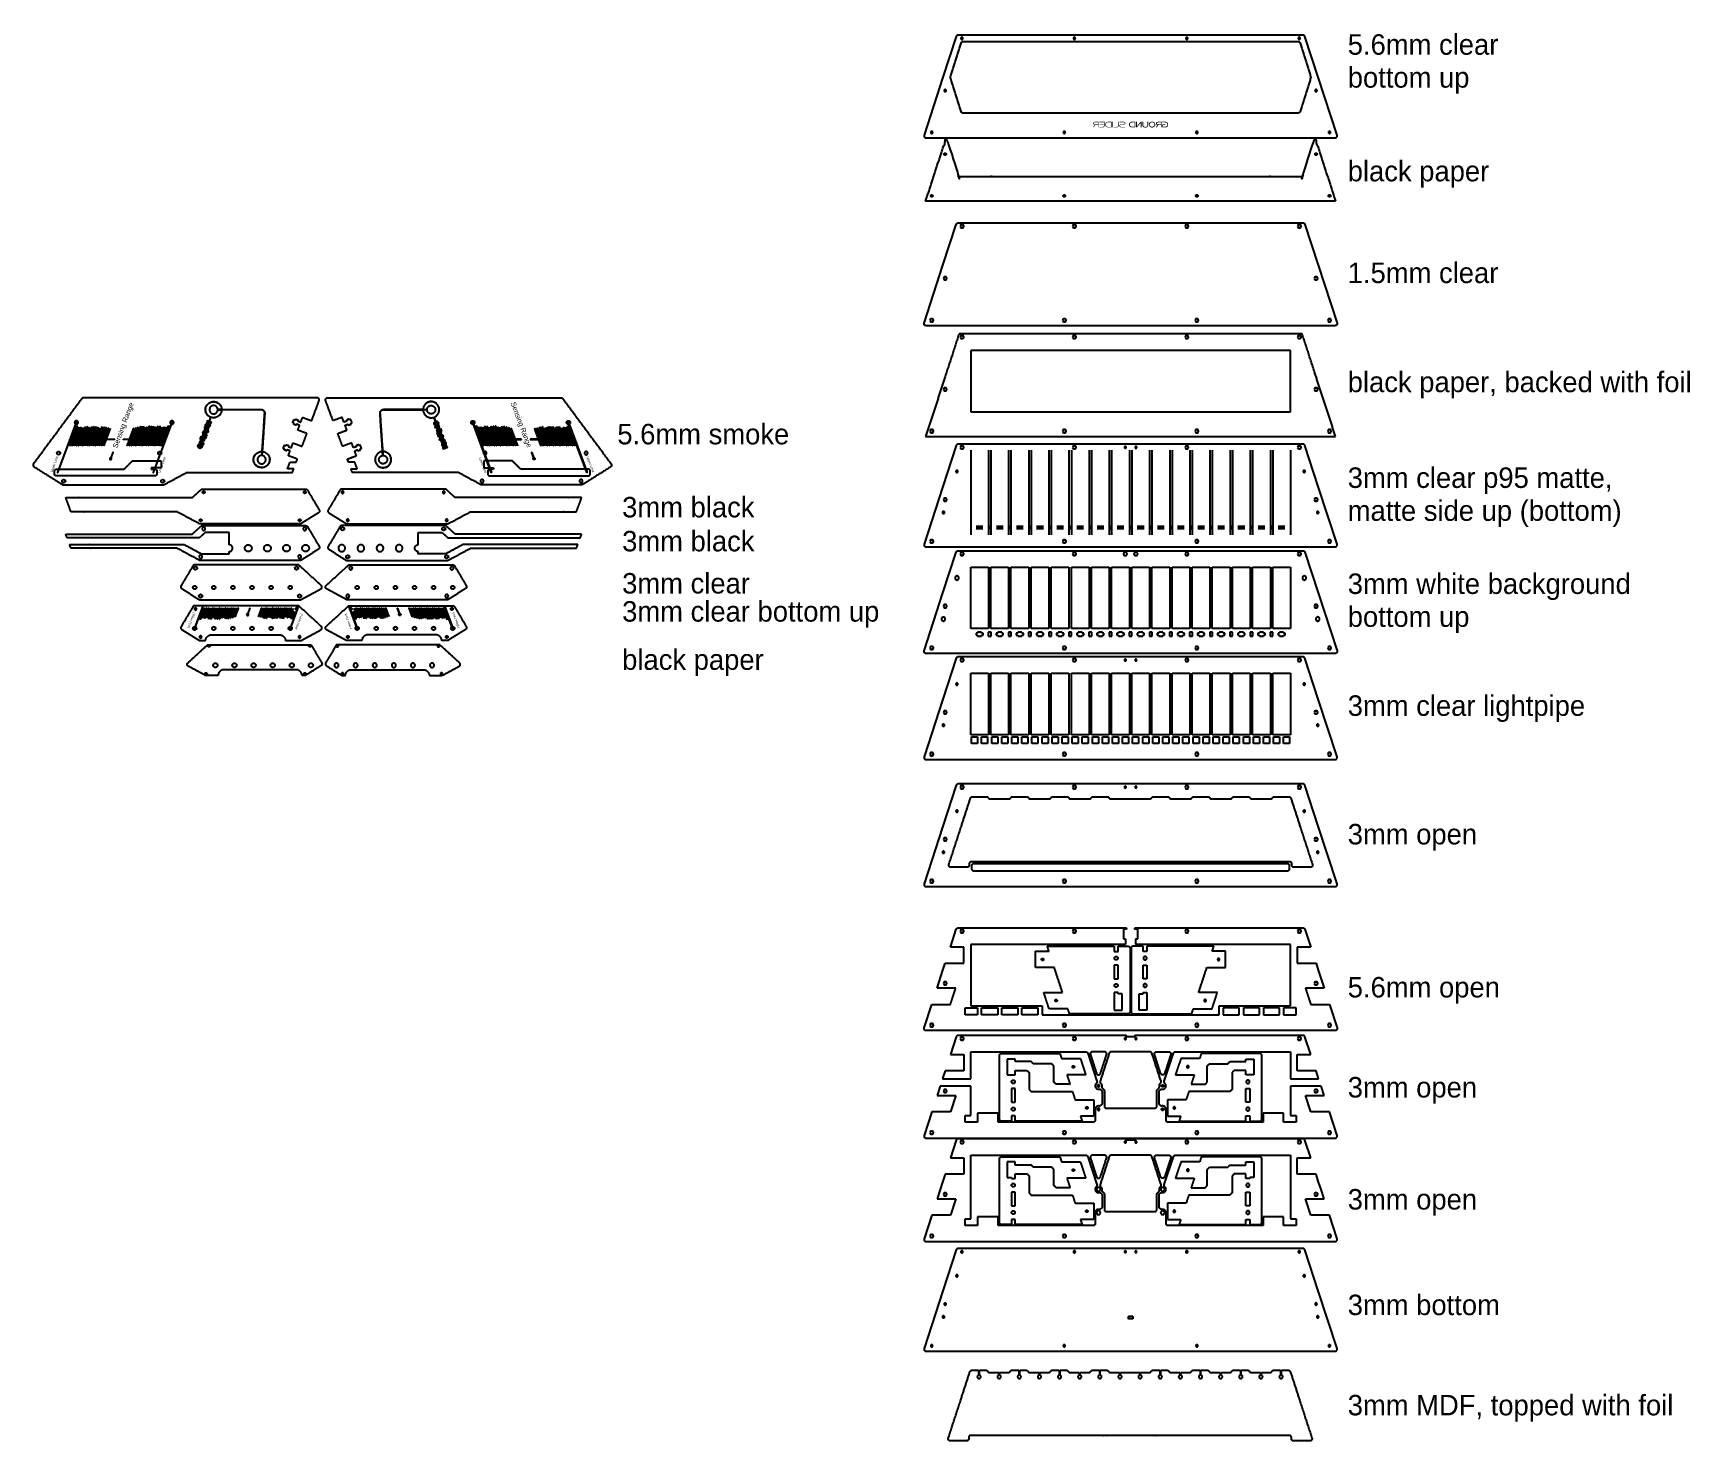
# Model space of a CAD drawing. Header units: inches. Extents: x -37.5 to 58.1, y -26.7 to 54.4.
import ezdxf

# ---------------------------------------------------------------- set-up
doc = ezdxf.new("R2010")
doc.units = ezdxf.units.IN
doc.header["$MEASUREMENT"] = 0
for name, color, linetype, true_color in [('black', 250, 'Continuous', 0x191919), ('cut clear acryl', 1, 'Continuous', 0xfb0007), ('cut white', 1, 'Continuous', 0xfb0007), ('Default', 18, 'Continuous', 0x000000), ('etch clear acryl', 18, 'Continuous', 0x000000), ('Layer 06', 5, 'Continuous', 0x0000ff)]:
    doc.layers.add(name, color=color, linetype=linetype, true_color=true_color)

msp = doc.modelspace()

# ---------------------------------------------------------------- texts
at = {"layer": 'black', "char_height": 1.1811, "attachment_point": 7, "line_spacing_factor": 0.963855}
for s, insert, width in [('\\fFOT-Rodin Pro B;5.6mm clear\\Pbottom up', (38.362, 50.947), 10.65207), ('\\fFOT-Rodin Pro B;black paper', (38.362, 45.545), 10.01722), ('\\fFOT-Rodin Pro B;1.5mm clear', (38.362, 40.02), 10.54134), ('\\fFOT-Rodin Pro B;black paper, backed with foil', (38.362, 33.39), 23.10531), ('\\fFOT-Rodin Pro B;5.6mm smoke', (-3.769, 30.721), 11.81841), ('\\fFOT-Rodin Pro B;3mm clear p95 matte,\\Pmatte side up (bottom)', (38.362, 25.972), 18.67618), ('\\fFOT-Rodin Pro B;3mm black', (-3.491, 26.509), 9.46358), ('\\fFOT-Rodin Pro B;3mm black', (-3.491, 24.551), 9.46358), ('\\fFOT-Rodin Pro B;3mm clear', (-3.491, 22.119), 9.12402), ('\\fFOT-Rodin Pro B;3mm white background\\Pbottom up', (38.362, 19.859), 19.05266), ('\\fFOT-Rodin Pro B;3mm clear bottom up', (-3.491, 20.161), 17.53199), ('\\fFOT-Rodin Pro B;black paper', (-3.491, 17.381), 10.01722), ('\\fFOT-Rodin Pro B;3mm clear lightpipe', (38.362, 14.728), 16.32136), ('\\fFOT-Rodin Pro B;3mm open', (38.362, 7.317), 9.13878), ('\\fFOT-Rodin Pro B;5.6mm open', (38.362, -1.507), 10.66683), ('\\fFOT-Rodin Pro B;3mm open', (38.362, -7.275), 9.13878), ('\\fFOT-Rodin Pro B;3mm open', (38.362, -13.735), 9.13878), ('\\fFOT-Rodin Pro B;3mm bottom', (38.362, -19.481), 10.74065), ('\\fFOT-Rodin Pro B;3mm MDF, topped with foil', (38.362, -25.601), 21.87992)]:
    msp.add_mtext(s, dxfattribs=dict(at, insert=insert, width=width))
at = {"layer": 'etch clear acryl', "attachment_point": 1, "line_spacing_factor": 0.963855}
for s, insert, char_height, width, rotation in [('\\fFOT-RodinNTLG Pro DB;Sensing Range', (-32.894, 30.595), 0.29292, 3.05219, 69.59012), ('\\fFOT-RodinNTLG Pro DB;Sensing Range', (-9.647, 33.215), 0.29292, 3.05219, 290.40988), ('\\fFOT-Rodin Pro M;Upper Limit', (-36.475, 29.17), 0.13529, 1.04931, 69.59012), ('\\fFOT-Rodin Pro M;Lower Limit', (-30.267, 29.113), 0.13529, 1.04766, 69.59012), ('\\fFOT-Rodin Pro M;Lower Limit', (-11.629, 29.999), 0.13529, 1.04766, 290.40988), ('\\fFOT-Rodin Pro M;Upper Limit', (-5.422, 30.058), 0.13529, 1.04931, 290.40988)]:
    msp.add_mtext(s, dxfattribs=dict(at, insert=insert, char_height=char_height, width=width, rotation=rotation))
at = {"layer": 'etch clear acryl', "extrusion": (0, 0, -1), "char_height": 0.13529, "attachment_point": 1, "line_spacing_factor": 0.963855}
for s, insert, width, text_direction in [('\\fFOT-Rodin Pro M;Upper Limit', (-28.247, 21.073), 1.04931, (-0.348736, -0.937221, 0)), ('\\fFOT-Rodin Pro M;Upper Limit', (-12.835, 20.185), 1.04931, (-0.348736, 0.937221, 0)), ('\\fFOT-Rodin Pro M;Lower Limit', (-22.044, 20.998), 1.04766, (-0.348736, -0.937221, 0)), ('\\fFOT-Rodin Pro M;Lower Limit', (-19.04, 20.112), 1.04766, (-0.348736, 0.937221, 0))]:
    msp.add_mtext(s, dxfattribs=dict(at, insert=insert, width=width, text_direction=text_direction))

# ---------------------------------------------------------------- hatches: boundary and pattern name
at = {"layer": 'Default'}
h = msp.add_hatch(color=256, dxfattribs=at)
h.paths.add_polyline_path([(-27.611, 31.464), (-27.547, 31.635), (-27.492, 31.615), (-27.513, 31.558), (-27.358, 31.501), (-27.379, 31.442), (-27.535, 31.5), (-27.556, 31.443)], flags=0)
h.paths.add_polyline_path([(-27.56, 31.452), (-27.601, 31.468), (-27.543, 31.626), (-27.501, 31.611), (-27.522, 31.554), (-27.367, 31.496), (-27.384, 31.451), (-27.539, 31.509)], flags=0)
for points in [[(-27.563, 31.459), (-27.595, 31.471), (-27.54, 31.62), (-27.508, 31.608), (-27.529, 31.551), (-27.373, 31.494), (-27.387, 31.458), (-27.542, 31.516)], [(-27.573, 31.726), (-27.493, 31.696), (-27.464, 31.773), (-27.523, 31.795), (-27.531, 31.839), (-27.329, 31.764), (-27.342, 31.728), (-27.432, 31.761), (-27.461, 31.684), (-27.371, 31.651), (-27.384, 31.615), (-27.565, 31.682)], [(-27.357, 31.925), (-27.358, 31.926), (-27.358, 31.926), (-27.359, 31.926), (-27.359, 31.926), (-27.359, 31.926), (-27.36, 31.927), (-27.36, 31.927), (-27.361, 31.927), (-27.361, 31.927), (-27.361, 31.928), (-27.362, 31.928), (-27.362, 31.928), (-27.362, 31.928), (-27.363, 31.929), (-27.363, 31.929), (-27.363, 31.929), (-27.364, 31.929), (-27.364, 31.93), (-27.364, 31.93), (-27.364, 31.93), (-27.365, 31.931), (-27.365, 31.931), (-27.365, 31.932), (-27.366, 31.932), (-27.366, 31.933), (-27.366, 31.933), (-27.367, 31.933), (-27.367, 31.934), (-27.367, 31.934), (-27.367, 31.935), (-27.367, 31.935), (-27.368, 31.936), (-27.368, 31.936), (-27.368, 31.937), (-27.368, 31.937), (-27.368, 31.938), (-27.368, 31.938), (-27.369, 31.939), (-27.369, 31.939), (-27.369, 31.94), (-27.369, 31.94), (-27.369, 31.941), (-27.369, 31.941), (-27.369, 31.942), (-27.369, 31.942), (-27.369, 31.943), (-27.369, 31.943), (-27.369, 31.944), (-27.369, 31.944), (-27.369, 31.945), (-27.369, 31.945), (-27.369, 31.946), (-27.369, 31.946), (-27.368, 31.947), (-27.368, 31.947), (-27.368, 31.948), (-27.368, 31.948), (-27.368, 31.949), (-27.368, 31.949), (-27.367, 31.95), (-27.367, 31.95), (-27.367, 31.95), (-27.367, 31.951), (-27.367, 31.951), (-27.366, 31.952), (-27.366, 31.952), (-27.366, 31.953), (-27.366, 31.953), (-27.365, 31.953), (-27.365, 31.954), (-27.365, 31.954), (-27.364, 31.955), (-27.364, 31.955), (-27.364, 31.955), (-27.363, 31.956), (-27.363, 31.956), (-27.363, 31.956), (-27.362, 31.957), (-27.362, 31.957), (-27.361, 31.957), (-27.361, 31.958), (-27.36, 31.958), (-27.36, 31.958), (-27.36, 31.958), (-27.359, 31.959), (-27.359, 31.959), (-27.358, 31.959), (-27.358, 31.959), (-27.357, 31.96), (-27.357, 31.96), (-27.356, 31.96), (-27.356, 31.96), (-27.355, 31.96), (-27.355, 31.96), (-27.354, 31.96), (-27.354, 31.961), (-27.353, 31.961), (-27.353, 31.961), (-27.352, 31.961), (-27.352, 31.961), (-27.351, 31.961), (-27.351, 31.961), (-27.35, 31.961), (-27.35, 31.961), (-27.349, 31.961), (-27.349, 31.961), (-27.348, 31.961), (-27.348, 31.961), (-27.347, 31.96), (-27.347, 31.96), (-27.346, 31.96), (-27.346, 31.96), (-27.345, 31.96), (-27.345, 31.96), (-27.344, 31.96), (-27.344, 31.959), (-27.343, 31.959), (-27.343, 31.959), (-27.343, 31.959), (-27.342, 31.959), (-27.342, 31.958), (-27.341, 31.958), (-27.341, 31.958), (-27.34, 31.958), (-27.34, 31.957), (-27.34, 31.957), (-27.339, 31.957), (-27.339, 31.957), (-27.338, 31.956), (-27.338, 31.956), (-27.338, 31.956), (-27.337, 31.955), (-27.337, 31.955), (-27.337, 31.954), (-27.336, 31.954), (-27.336, 31.954), (-27.336, 31.953), (-27.335, 31.953), (-27.335, 31.952), (-27.335, 31.952), (-27.335, 31.951), (-27.334, 31.951), (-27.334, 31.95), (-27.334, 31.95), (-27.334, 31.949), (-27.333, 31.949), (-27.333, 31.948), (-27.333, 31.948), (-27.333, 31.947), (-27.333, 31.947), (-27.333, 31.946), (-27.333, 31.946), (-27.333, 31.945), (-27.332, 31.945), (-27.332, 31.944), (-27.332, 31.944), (-27.332, 31.943), (-27.332, 31.943), (-27.332, 31.942), (-27.332, 31.942), (-27.332, 31.941), (-27.332, 31.941), (-27.332, 31.94), (-27.332, 31.94), (-27.333, 31.939), (-27.333, 31.939), (-27.333, 31.938), (-27.333, 31.938), (-27.333, 31.938), (-27.333, 31.937), (-27.333, 31.937), (-27.333, 31.936), (-27.334, 31.936), (-27.334, 31.935), (-27.334, 31.935), (-27.334, 31.934), (-27.334, 31.934), (-27.335, 31.933), (-27.335, 31.933), (-27.335, 31.933), (-27.335, 31.932), (-27.336, 31.932), (-27.336, 31.931), (-27.336, 31.931), (-27.337, 31.931), (-27.337, 31.93), (-27.337, 31.93), (-27.338, 31.929), (-27.338, 31.929), (-27.338, 31.929), (-27.339, 31.928), (-27.339, 31.928), (-27.34, 31.928), (-27.34, 31.928), (-27.34, 31.927), (-27.341, 31.927), (-27.341, 31.927), (-27.342, 31.926), (-27.342, 31.926), (-27.343, 31.926), (-27.343, 31.926), (-27.344, 31.926), (-27.344, 31.925), (-27.345, 31.925), (-27.345, 31.925), (-27.346, 31.925), (-27.346, 31.925), (-27.347, 31.925), (-27.347, 31.924), (-27.348, 31.924), (-27.348, 31.924), (-27.349, 31.924), (-27.349, 31.924), (-27.35, 31.924), (-27.351, 31.924), (-27.351, 31.924), (-27.352, 31.924), (-27.352, 31.924), (-27.353, 31.924), (-27.354, 31.924), (-27.354, 31.924), (-27.355, 31.925), (-27.355, 31.925), (-27.356, 31.925), (-27.356, 31.925), (-27.356, 31.925), (-27.357, 31.925)], [(-27.318, 31.909), (-27.318, 31.909), (-27.318, 31.909), (-27.318, 31.909), (-27.318, 31.909), (-27.318, 31.909), (-27.318, 31.909), (-27.319, 31.909), (-27.319, 31.909), (-27.319, 31.909), (-27.319, 31.909), (-27.319, 31.909), (-27.319, 31.909), (-27.319, 31.909), (-27.319, 31.909), (-27.319, 31.909), (-27.319, 31.909), (-27.319, 31.909), (-27.319, 31.909), (-27.319, 31.91), (-27.319, 31.91), (-27.319, 31.91), (-27.32, 31.91), (-27.32, 31.91), (-27.32, 31.91), (-27.32, 31.91), (-27.32, 31.91), (-27.32, 31.91), (-27.32, 31.91), (-27.32, 31.91), (-27.32, 31.911), (-27.32, 31.911), (-27.32, 31.911), (-27.32, 31.911), (-27.32, 31.911), (-27.32, 31.911), (-27.32, 31.911), (-27.32, 31.911), (-27.32, 31.911), (-27.32, 31.912), (-27.32, 31.912), (-27.32, 31.912), (-27.32, 31.912), (-27.32, 31.912), (-27.32, 31.912), (-27.32, 31.912), (-27.32, 31.912), (-27.32, 31.912), (-27.32, 31.912), (-27.32, 31.913), (-27.32, 31.913), (-27.32, 31.913), (-27.32, 31.913), (-27.32, 31.913), (-27.32, 31.913), (-27.32, 31.913), (-27.32, 31.913), (-27.32, 31.913), (-27.32, 31.914), (-27.32, 31.914), (-27.32, 31.914), (-27.32, 31.914), (-27.32, 31.914), (-27.32, 31.914), (-27.32, 31.914), (-27.32, 31.914), (-27.32, 31.914), (-27.32, 31.914), (-27.32, 31.914), (-27.32, 31.915), (-27.32, 31.915), (-27.319, 31.915), (-27.319, 31.915), (-27.319, 31.915), (-27.319, 31.915), (-27.319, 31.915), (-27.319, 31.915), (-27.319, 31.915), (-27.319, 31.915), (-27.319, 31.915), (-27.319, 31.915), (-27.319, 31.915), (-27.319, 31.916), (-27.318, 31.916), (-27.318, 31.916), (-27.318, 31.916), (-27.318, 31.916), (-27.318, 31.916), (-27.318, 31.916), (-27.318, 31.916), (-27.318, 31.916), (-27.318, 31.916), (-27.318, 31.916), (-27.317, 31.916), (-27.317, 31.916), (-27.317, 31.916), (-27.317, 31.916), (-27.317, 31.916), (-27.317, 31.916), (-27.317, 31.916), (-27.317, 31.916), (-27.317, 31.916), (-27.316, 31.916), (-27.316, 31.916), (-27.316, 31.916), (-27.316, 31.916), (-27.316, 31.916), (-27.316, 31.916), (-27.316, 31.916), (-27.316, 31.916), (-27.316, 31.916), (-27.316, 31.916), (-27.315, 31.916), (-27.315, 31.916), (-27.315, 31.916), (-27.315, 31.916), (-27.315, 31.916), (-27.315, 31.916), (-27.315, 31.916), (-27.315, 31.916), (-27.315, 31.916), (-27.315, 31.916), (-27.314, 31.916), (-27.314, 31.916), (-27.314, 31.915), (-27.314, 31.915), (-27.314, 31.915), (-27.314, 31.915), (-27.314, 31.915), (-27.314, 31.915), (-27.314, 31.915), (-27.314, 31.915), (-27.314, 31.915), (-27.314, 31.915), (-27.313, 31.915), (-27.313, 31.915), (-27.313, 31.915), (-27.313, 31.914), (-27.313, 31.914), (-27.313, 31.914), (-27.313, 31.914), (-27.313, 31.914), (-27.313, 31.914), (-27.313, 31.914), (-27.313, 31.914), (-27.313, 31.914), (-27.313, 31.914), (-27.313, 31.913), (-27.313, 31.913), (-27.313, 31.913), (-27.313, 31.913), (-27.313, 31.913), (-27.313, 31.913), (-27.313, 31.913), (-27.313, 31.913), (-27.313, 31.913), (-27.313, 31.912), (-27.313, 31.912), (-27.313, 31.912), (-27.313, 31.912), (-27.313, 31.912), (-27.313, 31.912), (-27.313, 31.912), (-27.313, 31.912), (-27.313, 31.912), (-27.313, 31.912), (-27.313, 31.911), (-27.313, 31.911), (-27.313, 31.911), (-27.313, 31.911), (-27.313, 31.911), (-27.313, 31.911), (-27.313, 31.911), (-27.313, 31.911), (-27.313, 31.911), (-27.313, 31.911), (-27.313, 31.91), (-27.313, 31.91), (-27.313, 31.91), (-27.313, 31.91), (-27.313, 31.91), (-27.313, 31.91), (-27.313, 31.91), (-27.313, 31.91), (-27.313, 31.91), (-27.313, 31.91), (-27.314, 31.91), (-27.314, 31.909), (-27.314, 31.909), (-27.314, 31.909), (-27.314, 31.909), (-27.314, 31.909), (-27.314, 31.909), (-27.314, 31.909), (-27.314, 31.909), (-27.314, 31.909), (-27.314, 31.909), (-27.314, 31.909), (-27.315, 31.909), (-27.315, 31.909), (-27.315, 31.909), (-27.315, 31.909), (-27.315, 31.909), (-27.315, 31.909), (-27.315, 31.908), (-27.315, 31.908), (-27.315, 31.908), (-27.316, 31.908), (-27.316, 31.908), (-27.316, 31.908), (-27.316, 31.908), (-27.316, 31.908), (-27.316, 31.908), (-27.316, 31.908), (-27.316, 31.908), (-27.316, 31.908), (-27.317, 31.908), (-27.317, 31.908), (-27.317, 31.908), (-27.317, 31.908), (-27.317, 31.908), (-27.317, 31.908), (-27.317, 31.908), (-27.317, 31.908), (-27.318, 31.908), (-27.318, 31.908), (-27.318, 31.908), (-27.318, 31.909)], [(-27.304, 31.947), (-27.304, 31.947), (-27.303, 31.947), (-27.303, 31.947), (-27.303, 31.947), (-27.303, 31.947), (-27.303, 31.946), (-27.303, 31.946), (-27.303, 31.946), (-27.303, 31.946), (-27.303, 31.946), (-27.303, 31.946), (-27.303, 31.946), (-27.302, 31.946), (-27.302, 31.946), (-27.302, 31.946), (-27.302, 31.946), (-27.302, 31.946), (-27.302, 31.946), (-27.302, 31.945), (-27.302, 31.945), (-27.302, 31.945), (-27.302, 31.945), (-27.302, 31.945), (-27.302, 31.945), (-27.302, 31.945), (-27.301, 31.945), (-27.301, 31.945), (-27.301, 31.945), (-27.301, 31.944), (-27.301, 31.944), (-27.301, 31.944), (-27.301, 31.944), (-27.301, 31.944), (-27.301, 31.944), (-27.301, 31.944), (-27.301, 31.944), (-27.301, 31.944), (-27.301, 31.944), (-27.301, 31.943), (-27.301, 31.943), (-27.301, 31.943), (-27.301, 31.943), (-27.301, 31.943), (-27.301, 31.943), (-27.301, 31.943), (-27.301, 31.943), (-27.301, 31.943), (-27.301, 31.942), (-27.301, 31.942), (-27.301, 31.942), (-27.301, 31.942), (-27.301, 31.942), (-27.301, 31.942), (-27.301, 31.942), (-27.301, 31.942), (-27.301, 31.942), (-27.301, 31.942), (-27.301, 31.941), (-27.301, 31.941), (-27.301, 31.941), (-27.302, 31.941), (-27.302, 31.941), (-27.302, 31.941), (-27.302, 31.941), (-27.302, 31.941), (-27.302, 31.941), (-27.302, 31.941), (-27.302, 31.941), (-27.302, 31.94), (-27.302, 31.94), (-27.302, 31.94), (-27.302, 31.94), (-27.302, 31.94), (-27.302, 31.94), (-27.302, 31.94), (-27.303, 31.94), (-27.303, 31.94), (-27.303, 31.94), (-27.303, 31.94), (-27.303, 31.94), (-27.303, 31.94), (-27.303, 31.94), (-27.303, 31.94), (-27.303, 31.939), (-27.303, 31.939), (-27.304, 31.939), (-27.304, 31.939), (-27.304, 31.939), (-27.304, 31.939), (-27.304, 31.939), (-27.304, 31.939), (-27.304, 31.939), (-27.304, 31.939), (-27.304, 31.939), (-27.305, 31.939), (-27.305, 31.939), (-27.305, 31.939), (-27.305, 31.939), (-27.305, 31.939), (-27.305, 31.939), (-27.305, 31.939), (-27.305, 31.939), (-27.305, 31.939), (-27.305, 31.939), (-27.306, 31.939), (-27.306, 31.939), (-27.306, 31.939), (-27.306, 31.939), (-27.306, 31.939), (-27.306, 31.939), (-27.306, 31.939), (-27.306, 31.939), (-27.306, 31.939), (-27.306, 31.939), (-27.307, 31.939), (-27.307, 31.939), (-27.307, 31.94), (-27.307, 31.94), (-27.307, 31.94), (-27.307, 31.94), (-27.307, 31.94), (-27.307, 31.94), (-27.307, 31.94), (-27.307, 31.94), (-27.307, 31.94), (-27.308, 31.94), (-27.308, 31.94), (-27.308, 31.94), (-27.308, 31.94), (-27.308, 31.94), (-27.308, 31.94), (-27.308, 31.941), (-27.308, 31.941), (-27.308, 31.941), (-27.308, 31.941), (-27.308, 31.941), (-27.308, 31.941), (-27.308, 31.941), (-27.308, 31.941), (-27.309, 31.941), (-27.309, 31.941), (-27.309, 31.941), (-27.309, 31.942), (-27.309, 31.942), (-27.309, 31.942), (-27.309, 31.942), (-27.309, 31.942), (-27.309, 31.942), (-27.309, 31.942), (-27.309, 31.942), (-27.309, 31.942), (-27.309, 31.943), (-27.309, 31.943), (-27.309, 31.943), (-27.309, 31.943), (-27.309, 31.943), (-27.309, 31.943), (-27.309, 31.943), (-27.309, 31.943), (-27.309, 31.943), (-27.309, 31.944), (-27.309, 31.944), (-27.309, 31.944), (-27.309, 31.944), (-27.309, 31.944), (-27.309, 31.944), (-27.309, 31.944), (-27.309, 31.944), (-27.309, 31.944), (-27.309, 31.944), (-27.309, 31.945), (-27.309, 31.945), (-27.309, 31.945), (-27.308, 31.945), (-27.308, 31.945), (-27.308, 31.945), (-27.308, 31.945), (-27.308, 31.945), (-27.308, 31.945), (-27.308, 31.945), (-27.308, 31.945), (-27.308, 31.946), (-27.308, 31.946), (-27.308, 31.946), (-27.308, 31.946), (-27.308, 31.946), (-27.308, 31.946), (-27.308, 31.946), (-27.307, 31.946), (-27.307, 31.946), (-27.307, 31.946), (-27.307, 31.946), (-27.307, 31.946), (-27.307, 31.946), (-27.307, 31.946), (-27.307, 31.946), (-27.307, 31.947), (-27.307, 31.947), (-27.307, 31.947), (-27.306, 31.947), (-27.306, 31.947), (-27.306, 31.947), (-27.306, 31.947), (-27.306, 31.947), (-27.306, 31.947), (-27.306, 31.947), (-27.306, 31.947), (-27.306, 31.947), (-27.305, 31.947), (-27.305, 31.947), (-27.305, 31.947), (-27.305, 31.947), (-27.305, 31.947), (-27.305, 31.947), (-27.305, 31.947), (-27.305, 31.947), (-27.305, 31.947), (-27.305, 31.947), (-27.305, 31.947), (-27.304, 31.947), (-27.304, 31.947), (-27.304, 31.947), (-27.304, 31.947), (-27.304, 31.947), (-27.304, 31.947), (-27.304, 31.947), (-27.304, 31.947)], [(-14.337, 32.27), (-14.266, 32.08), (-14.262, 32.08), (-14.333, 32.27)], [(-14.337, 32.27), (-14.333, 32.27), (-14.262, 32.08), (-14.266, 32.08)], [(-14.262, 31.947), (-14.263, 31.947), (-14.263, 31.947), (-14.263, 31.947), (-14.263, 31.947), (-14.263, 31.947), (-14.263, 31.947), (-14.263, 31.947), (-14.263, 31.946), (-14.263, 31.946), (-14.263, 31.946), (-14.264, 31.946), (-14.264, 31.946), (-14.264, 31.946), (-14.264, 31.946), (-14.264, 31.946), (-14.264, 31.946), (-14.264, 31.946), (-14.264, 31.946), (-14.264, 31.946), (-14.264, 31.945), (-14.264, 31.945), (-14.264, 31.945), (-14.265, 31.945), (-14.265, 31.945), (-14.265, 31.945), (-14.265, 31.945), (-14.265, 31.945), (-14.265, 31.945), (-14.265, 31.945), (-14.265, 31.944), (-14.265, 31.944), (-14.265, 31.944), (-14.265, 31.944), (-14.265, 31.944), (-14.265, 31.944), (-14.265, 31.944), (-14.265, 31.944), (-14.265, 31.944), (-14.265, 31.943), (-14.265, 31.943), (-14.265, 31.943), (-14.265, 31.943), (-14.265, 31.943), (-14.265, 31.943), (-14.265, 31.943), (-14.265, 31.943), (-14.265, 31.943), (-14.265, 31.943), (-14.265, 31.942), (-14.265, 31.942), (-14.265, 31.942), (-14.265, 31.942), (-14.265, 31.942), (-14.265, 31.942), (-14.265, 31.942), (-14.265, 31.942), (-14.265, 31.942), (-14.265, 31.942), (-14.265, 31.941), (-14.265, 31.941), (-14.265, 31.941), (-14.265, 31.941), (-14.265, 31.941), (-14.264, 31.941), (-14.264, 31.941), (-14.264, 31.941), (-14.264, 31.941), (-14.264, 31.941), (-14.264, 31.941), (-14.264, 31.94), (-14.264, 31.94), (-14.264, 31.94), (-14.264, 31.94), (-14.264, 31.94), (-14.264, 31.94), (-14.264, 31.94), (-14.264, 31.94), (-14.263, 31.94), (-14.263, 31.94), (-14.263, 31.94), (-14.263, 31.94), (-14.263, 31.94), (-14.263, 31.94), (-14.263, 31.94), (-14.263, 31.94), (-14.263, 31.939), (-14.263, 31.939), (-14.262, 31.939), (-14.262, 31.939), (-14.262, 31.939), (-14.262, 31.939), (-14.262, 31.939), (-14.262, 31.939), (-14.262, 31.939), (-14.262, 31.939), (-14.262, 31.939), (-14.261, 31.939), (-14.261, 31.939), (-14.261, 31.939), (-14.261, 31.939), (-14.261, 31.939), (-14.261, 31.939), (-14.261, 31.939), (-14.261, 31.939), (-14.261, 31.939), (-14.26, 31.939), (-14.26, 31.939), (-14.26, 31.939), (-14.26, 31.939), (-14.26, 31.939), (-14.26, 31.939), (-14.26, 31.939), (-14.26, 31.939), (-14.26, 31.939), (-14.26, 31.94), (-14.259, 31.94), (-14.259, 31.94), (-14.259, 31.94), (-14.259, 31.94), (-14.259, 31.94), (-14.259, 31.94), (-14.259, 31.94), (-14.259, 31.94), (-14.259, 31.94), (-14.259, 31.94), (-14.259, 31.94), (-14.259, 31.94), (-14.258, 31.94), (-14.258, 31.94), (-14.258, 31.94), (-14.258, 31.941), (-14.258, 31.941), (-14.258, 31.941), (-14.258, 31.941), (-14.258, 31.941), (-14.258, 31.941), (-14.258, 31.941), (-14.258, 31.941), (-14.258, 31.941), (-14.258, 31.941), (-14.258, 31.941), (-14.258, 31.942), (-14.258, 31.942), (-14.257, 31.942), (-14.257, 31.942), (-14.257, 31.942), (-14.257, 31.942), (-14.257, 31.942), (-14.257, 31.942), (-14.257, 31.942), (-14.257, 31.943), (-14.257, 31.943), (-14.257, 31.943), (-14.257, 31.943), (-14.257, 31.943), (-14.257, 31.943), (-14.257, 31.943), (-14.257, 31.943), (-14.257, 31.943), (-14.257, 31.943), (-14.257, 31.944), (-14.257, 31.944), (-14.257, 31.944), (-14.257, 31.944), (-14.257, 31.944), (-14.257, 31.944), (-14.257, 31.944), (-14.257, 31.944), (-14.257, 31.944), (-14.258, 31.945), (-14.258, 31.945), (-14.258, 31.945), (-14.258, 31.945), (-14.258, 31.945), (-14.258, 31.945), (-14.258, 31.945), (-14.258, 31.945), (-14.258, 31.945), (-14.258, 31.945), (-14.258, 31.945), (-14.258, 31.946), (-14.258, 31.946), (-14.258, 31.946), (-14.258, 31.946), (-14.258, 31.946), (-14.258, 31.946), (-14.259, 31.946), (-14.259, 31.946), (-14.259, 31.946), (-14.259, 31.946), (-14.259, 31.946), (-14.259, 31.946), (-14.259, 31.946), (-14.259, 31.946), (-14.259, 31.947), (-14.259, 31.947), (-14.259, 31.947), (-14.26, 31.947), (-14.26, 31.947), (-14.26, 31.947), (-14.26, 31.947), (-14.26, 31.947), (-14.26, 31.947), (-14.26, 31.947), (-14.26, 31.947), (-14.26, 31.947), (-14.261, 31.947), (-14.261, 31.947), (-14.261, 31.947), (-14.261, 31.947), (-14.261, 31.947), (-14.261, 31.947), (-14.261, 31.947), (-14.261, 31.947), (-14.261, 31.947), (-14.261, 31.947), (-14.261, 31.947), (-14.262, 31.947), (-14.262, 31.947), (-14.262, 31.947), (-14.262, 31.947), (-14.262, 31.947), (-14.262, 31.947), (-14.262, 31.947), (-14.262, 31.947), (-14.262, 31.947), (-14.262, 31.947)], [(-14.248, 31.909), (-14.248, 31.909), (-14.248, 31.909), (-14.248, 31.909), (-14.248, 31.909), (-14.248, 31.909), (-14.248, 31.909), (-14.248, 31.909), (-14.248, 31.909), (-14.247, 31.909), (-14.247, 31.909), (-14.247, 31.909), (-14.247, 31.909), (-14.247, 31.909), (-14.247, 31.909), (-14.247, 31.909), (-14.247, 31.909), (-14.247, 31.909), (-14.247, 31.91), (-14.247, 31.91), (-14.247, 31.91), (-14.247, 31.91), (-14.247, 31.91), (-14.247, 31.91), (-14.246, 31.91), (-14.246, 31.91), (-14.246, 31.91), (-14.246, 31.91), (-14.246, 31.91), (-14.246, 31.911), (-14.246, 31.911), (-14.246, 31.911), (-14.246, 31.911), (-14.246, 31.911), (-14.246, 31.911), (-14.246, 31.911), (-14.246, 31.911), (-14.246, 31.911), (-14.246, 31.911), (-14.246, 31.912), (-14.246, 31.912), (-14.246, 31.912), (-14.246, 31.912), (-14.246, 31.912), (-14.246, 31.912), (-14.246, 31.912), (-14.246, 31.912), (-14.246, 31.912), (-14.246, 31.913), (-14.246, 31.913), (-14.246, 31.913), (-14.246, 31.913), (-14.246, 31.913), (-14.246, 31.913), (-14.246, 31.913), (-14.246, 31.913), (-14.246, 31.913), (-14.246, 31.913), (-14.246, 31.914), (-14.246, 31.914), (-14.246, 31.914), (-14.246, 31.914), (-14.246, 31.914), (-14.246, 31.914), (-14.246, 31.914), (-14.246, 31.914), (-14.246, 31.914), (-14.246, 31.914), (-14.246, 31.915), (-14.247, 31.915), (-14.247, 31.915), (-14.247, 31.915), (-14.247, 31.915), (-14.247, 31.915), (-14.247, 31.915), (-14.247, 31.915), (-14.247, 31.915), (-14.247, 31.915), (-14.247, 31.915), (-14.247, 31.915), (-14.247, 31.915), (-14.247, 31.916), (-14.248, 31.916), (-14.248, 31.916), (-14.248, 31.916), (-14.248, 31.916), (-14.248, 31.916), (-14.248, 31.916), (-14.248, 31.916), (-14.248, 31.916), (-14.248, 31.916), (-14.248, 31.916), (-14.249, 31.916), (-14.249, 31.916), (-14.249, 31.916), (-14.249, 31.916), (-14.249, 31.916), (-14.249, 31.916), (-14.249, 31.916), (-14.249, 31.916), (-14.249, 31.916), (-14.25, 31.916), (-14.25, 31.916), (-14.25, 31.916), (-14.25, 31.916), (-14.25, 31.916), (-14.25, 31.916), (-14.25, 31.916), (-14.25, 31.916), (-14.25, 31.916), (-14.251, 31.916), (-14.251, 31.916), (-14.251, 31.916), (-14.251, 31.916), (-14.251, 31.916), (-14.251, 31.916), (-14.251, 31.916), (-14.251, 31.916), (-14.251, 31.916), (-14.251, 31.916), (-14.252, 31.916), (-14.252, 31.916), (-14.252, 31.916), (-14.252, 31.916), (-14.252, 31.916), (-14.252, 31.915), (-14.252, 31.915), (-14.252, 31.915), (-14.252, 31.915), (-14.252, 31.915), (-14.252, 31.915), (-14.252, 31.915), (-14.253, 31.915), (-14.253, 31.915), (-14.253, 31.915), (-14.253, 31.915), (-14.253, 31.915), (-14.253, 31.915), (-14.253, 31.914), (-14.253, 31.914), (-14.253, 31.914), (-14.253, 31.914), (-14.253, 31.914), (-14.253, 31.914), (-14.253, 31.914), (-14.253, 31.914), (-14.253, 31.914), (-14.253, 31.914), (-14.253, 31.913), (-14.253, 31.913), (-14.254, 31.913), (-14.254, 31.913), (-14.254, 31.913), (-14.254, 31.913), (-14.254, 31.913), (-14.254, 31.913), (-14.254, 31.913), (-14.254, 31.912), (-14.254, 31.912), (-14.254, 31.912), (-14.254, 31.912), (-14.254, 31.912), (-14.254, 31.912), (-14.254, 31.912), (-14.254, 31.912), (-14.254, 31.912), (-14.254, 31.912), (-14.254, 31.911), (-14.254, 31.911), (-14.253, 31.911), (-14.253, 31.911), (-14.253, 31.911), (-14.253, 31.911), (-14.253, 31.911), (-14.253, 31.911), (-14.253, 31.911), (-14.253, 31.911), (-14.253, 31.91), (-14.253, 31.91), (-14.253, 31.91), (-14.253, 31.91), (-14.253, 31.91), (-14.253, 31.91), (-14.253, 31.91), (-14.253, 31.91), (-14.253, 31.91), (-14.253, 31.91), (-14.253, 31.91), (-14.252, 31.909), (-14.252, 31.909), (-14.252, 31.909), (-14.252, 31.909), (-14.252, 31.909), (-14.252, 31.909), (-14.252, 31.909), (-14.252, 31.909), (-14.252, 31.909), (-14.252, 31.909), (-14.252, 31.909), (-14.251, 31.909), (-14.251, 31.909), (-14.251, 31.909), (-14.251, 31.909), (-14.251, 31.909), (-14.251, 31.909), (-14.251, 31.909), (-14.251, 31.908), (-14.251, 31.908), (-14.251, 31.908), (-14.25, 31.908), (-14.25, 31.908), (-14.25, 31.908), (-14.25, 31.908), (-14.25, 31.908), (-14.25, 31.908), (-14.25, 31.908), (-14.25, 31.908), (-14.249, 31.908), (-14.249, 31.908), (-14.249, 31.908), (-14.249, 31.908), (-14.249, 31.908), (-14.249, 31.908), (-14.249, 31.908), (-14.249, 31.908), (-14.249, 31.909), (-14.248, 31.909), (-14.248, 31.909)], [(-14.222, 31.96), (-14.222, 31.96), (-14.223, 31.959), (-14.223, 31.959), (-14.223, 31.959), (-14.224, 31.959), (-14.224, 31.959), (-14.225, 31.958), (-14.225, 31.958), (-14.226, 31.958), (-14.226, 31.957), (-14.227, 31.957), (-14.227, 31.957), (-14.228, 31.956), (-14.228, 31.956), (-14.228, 31.956), (-14.229, 31.955), (-14.229, 31.955), (-14.23, 31.954), (-14.23, 31.954), (-14.23, 31.953), (-14.231, 31.953), (-14.231, 31.953), (-14.231, 31.952), (-14.231, 31.952), (-14.232, 31.951), (-14.232, 31.951), (-14.232, 31.95), (-14.232, 31.95), (-14.233, 31.949), (-14.233, 31.949), (-14.233, 31.948), (-14.233, 31.948), (-14.233, 31.947), (-14.233, 31.947), (-14.233, 31.946), (-14.234, 31.946), (-14.234, 31.945), (-14.234, 31.945), (-14.234, 31.944), (-14.234, 31.944), (-14.234, 31.943), (-14.234, 31.943), (-14.234, 31.942), (-14.234, 31.942), (-14.234, 31.941), (-14.234, 31.941), (-14.234, 31.94), (-14.234, 31.94), (-14.234, 31.939), (-14.234, 31.939), (-14.233, 31.938), (-14.233, 31.938), (-14.233, 31.937), (-14.233, 31.937), (-14.233, 31.937), (-14.233, 31.936), (-14.233, 31.936), (-14.232, 31.935), (-14.232, 31.935), (-14.232, 31.934), (-14.232, 31.934), (-14.231, 31.933), (-14.231, 31.933), (-14.231, 31.933), (-14.231, 31.932), (-14.23, 31.932), (-14.23, 31.931), (-14.23, 31.931), (-14.229, 31.931), (-14.229, 31.93), (-14.229, 31.93), (-14.228, 31.93), (-14.228, 31.929), (-14.228, 31.929), (-14.227, 31.928), (-14.227, 31.928), (-14.226, 31.928), (-14.226, 31.927), (-14.226, 31.927), (-14.225, 31.927), (-14.225, 31.927), (-14.224, 31.926), (-14.224, 31.926), (-14.223, 31.926), (-14.223, 31.926), (-14.222, 31.926), (-14.222, 31.925), (-14.221, 31.925), (-14.221, 31.925), (-14.22, 31.925), (-14.22, 31.925), (-14.219, 31.925), (-14.219, 31.924), (-14.218, 31.924), (-14.218, 31.924), (-14.217, 31.924), (-14.217, 31.924), (-14.216, 31.924), (-14.216, 31.924), (-14.215, 31.924), (-14.215, 31.924), (-14.214, 31.924), (-14.214, 31.924), (-14.213, 31.924), (-14.213, 31.924), (-14.212, 31.924), (-14.212, 31.925), (-14.211, 31.925), (-14.211, 31.925), (-14.21, 31.925), (-14.21, 31.925), (-14.21, 31.925), (-14.209, 31.925), (-14.209, 31.926), (-14.208, 31.926), (-14.208, 31.926), (-14.207, 31.926), (-14.207, 31.926), (-14.206, 31.927), (-14.206, 31.927), (-14.206, 31.927), (-14.205, 31.927), (-14.205, 31.928), (-14.204, 31.928), (-14.204, 31.928), (-14.204, 31.929), (-14.203, 31.929), (-14.203, 31.929), (-14.203, 31.93), (-14.202, 31.93), (-14.202, 31.93), (-14.201, 31.931), (-14.201, 31.931), (-14.201, 31.932), (-14.2, 31.932), (-14.2, 31.933), (-14.2, 31.933), (-14.2, 31.933), (-14.199, 31.934), (-14.199, 31.934), (-14.199, 31.935), (-14.199, 31.935), (-14.199, 31.936), (-14.198, 31.936), (-14.198, 31.937), (-14.198, 31.937), (-14.198, 31.938), (-14.198, 31.938), (-14.198, 31.939), (-14.198, 31.939), (-14.197, 31.94), (-14.197, 31.94), (-14.197, 31.941), (-14.197, 31.941), (-14.197, 31.942), (-14.197, 31.942), (-14.197, 31.943), (-14.197, 31.943), (-14.197, 31.944), (-14.197, 31.944), (-14.197, 31.945), (-14.197, 31.945), (-14.198, 31.946), (-14.198, 31.946), (-14.198, 31.947), (-14.198, 31.947), (-14.198, 31.948), (-14.198, 31.948), (-14.198, 31.949), (-14.198, 31.949), (-14.199, 31.95), (-14.199, 31.95), (-14.199, 31.95), (-14.199, 31.951), (-14.199, 31.951), (-14.2, 31.952), (-14.2, 31.952), (-14.2, 31.953), (-14.2, 31.953), (-14.201, 31.953), (-14.201, 31.954), (-14.201, 31.954), (-14.202, 31.954), (-14.202, 31.955), (-14.202, 31.955), (-14.203, 31.956), (-14.203, 31.956), (-14.204, 31.956), (-14.204, 31.957), (-14.204, 31.957), (-14.205, 31.957), (-14.205, 31.958), (-14.206, 31.958), (-14.206, 31.958), (-14.207, 31.958), (-14.207, 31.959), (-14.207, 31.959), (-14.208, 31.959), (-14.208, 31.959), (-14.209, 31.96), (-14.209, 31.96), (-14.21, 31.96), (-14.21, 31.96), (-14.211, 31.96), (-14.211, 31.96), (-14.212, 31.96), (-14.212, 31.961), (-14.213, 31.961), (-14.213, 31.961), (-14.214, 31.961), (-14.214, 31.961), (-14.215, 31.961), (-14.215, 31.961), (-14.215, 31.961), (-14.216, 31.961), (-14.216, 31.961), (-14.217, 31.961), (-14.217, 31.961), (-14.218, 31.961), (-14.218, 31.961), (-14.218, 31.961), (-14.219, 31.961), (-14.219, 31.96), (-14.22, 31.96), (-14.22, 31.96), (-14.221, 31.96), (-14.221, 31.96)], [(-13.98, 31.645), (-14.167, 31.575), (-14.115, 31.435), (-14.09, 31.466), (-14.122, 31.551), (-14.071, 31.57), (-14.041, 31.49), (-14.009, 31.502), (-14.039, 31.582), (-13.998, 31.597), (-13.967, 31.512), (-13.927, 31.504)], [(-27.842, 30.622), (-27.843, 30.622), (-27.843, 30.622), (-27.844, 30.622), (-27.844, 30.623), (-27.845, 30.623), (-27.845, 30.623), (-27.845, 30.623), (-27.846, 30.624), (-27.846, 30.624), (-27.846, 30.624), (-27.847, 30.624), (-27.847, 30.625), (-27.847, 30.625), (-27.848, 30.625), (-27.848, 30.625), (-27.848, 30.626), (-27.849, 30.626), (-27.849, 30.626), (-27.849, 30.627), (-27.85, 30.627), (-27.85, 30.627), (-27.85, 30.628), (-27.851, 30.628), (-27.851, 30.629), (-27.851, 30.629), (-27.851, 30.629), (-27.852, 30.63), (-27.852, 30.63), (-27.852, 30.631), (-27.852, 30.631), (-27.853, 30.632), (-27.853, 30.632), (-27.853, 30.633), (-27.853, 30.633), (-27.853, 30.634), (-27.853, 30.634), (-27.854, 30.635), (-27.854, 30.635), (-27.854, 30.636), (-27.854, 30.636), (-27.854, 30.637), (-27.854, 30.637), (-27.854, 30.638), (-27.854, 30.638), (-27.854, 30.639), (-27.854, 30.639), (-27.854, 30.64), (-27.854, 30.64), (-27.854, 30.641), (-27.854, 30.641), (-27.854, 30.642), (-27.854, 30.642), (-27.854, 30.643), (-27.854, 30.643), (-27.853, 30.644), (-27.853, 30.644), (-27.853, 30.645), (-27.853, 30.645), (-27.853, 30.646), (-27.853, 30.646), (-27.852, 30.647), (-27.852, 30.647), (-27.852, 30.647), (-27.852, 30.648), (-27.852, 30.648), (-27.851, 30.649), (-27.851, 30.649), (-27.851, 30.649), (-27.85, 30.65), (-27.85, 30.65), (-27.85, 30.651), (-27.85, 30.651), (-27.849, 30.651), (-27.849, 30.652), (-27.848, 30.652), (-27.848, 30.652), (-27.848, 30.653), (-27.847, 30.653), (-27.847, 30.653), (-27.847, 30.654), (-27.846, 30.654), (-27.846, 30.654), (-27.845, 30.655), (-27.845, 30.655), (-27.844, 30.655), (-27.844, 30.655), (-27.843, 30.656), (-27.843, 30.656), (-27.842, 30.656), (-27.842, 30.656), (-27.841, 30.656), (-27.841, 30.657), (-27.84, 30.657), (-27.84, 30.657), (-27.839, 30.657), (-27.839, 30.657), (-27.838, 30.657), (-27.838, 30.657), (-27.837, 30.657), (-27.837, 30.657), (-27.836, 30.657), (-27.836, 30.657), (-27.835, 30.657), (-27.835, 30.657), (-27.834, 30.657), (-27.834, 30.657), (-27.833, 30.657), (-27.833, 30.657), (-27.832, 30.657), (-27.832, 30.657), (-27.831, 30.657), (-27.831, 30.657), (-27.83, 30.656), (-27.83, 30.656), (-27.829, 30.656), (-27.829, 30.656), (-27.829, 30.656), (-27.828, 30.656), (-27.828, 30.655), (-27.827, 30.655), (-27.827, 30.655), (-27.826, 30.655), (-27.826, 30.654), (-27.826, 30.654), (-27.825, 30.654), (-27.825, 30.654), (-27.824, 30.653), (-27.824, 30.653), (-27.824, 30.653), (-27.823, 30.652), (-27.823, 30.652), (-27.823, 30.652), (-27.822, 30.651), (-27.822, 30.651), (-27.822, 30.65), (-27.821, 30.65), (-27.821, 30.65), (-27.821, 30.649), (-27.82, 30.649), (-27.82, 30.648), (-27.82, 30.648), (-27.82, 30.647), (-27.819, 30.647), (-27.819, 30.646), (-27.819, 30.646), (-27.819, 30.645), (-27.818, 30.645), (-27.818, 30.644), (-27.818, 30.644), (-27.818, 30.643), (-27.818, 30.643), (-27.818, 30.642), (-27.818, 30.642), (-27.818, 30.641), (-27.818, 30.641), (-27.818, 30.64), (-27.817, 30.64), (-27.817, 30.639), (-27.817, 30.639), (-27.817, 30.638), (-27.817, 30.638), (-27.818, 30.637), (-27.818, 30.637), (-27.818, 30.636), (-27.818, 30.636), (-27.818, 30.635), (-27.818, 30.635), (-27.818, 30.634), (-27.818, 30.634), (-27.818, 30.634), (-27.818, 30.633), (-27.819, 30.633), (-27.819, 30.632), (-27.819, 30.632), (-27.819, 30.631), (-27.819, 30.631), (-27.82, 30.63), (-27.82, 30.63), (-27.82, 30.63), (-27.82, 30.629), (-27.821, 30.629), (-27.821, 30.628), (-27.821, 30.628), (-27.821, 30.627), (-27.822, 30.627), (-27.822, 30.627), (-27.822, 30.626), (-27.823, 30.626), (-27.823, 30.626), (-27.824, 30.625), (-27.824, 30.625), (-27.824, 30.625), (-27.825, 30.624), (-27.825, 30.624), (-27.826, 30.624), (-27.826, 30.623), (-27.826, 30.623), (-27.827, 30.623), (-27.827, 30.623), (-27.828, 30.622), (-27.828, 30.622), (-27.829, 30.622), (-27.829, 30.622), (-27.83, 30.622), (-27.83, 30.621), (-27.831, 30.621), (-27.831, 30.621), (-27.832, 30.621), (-27.832, 30.621), (-27.833, 30.621), (-27.833, 30.621), (-27.834, 30.621), (-27.835, 30.621), (-27.835, 30.621), (-27.836, 30.621), (-27.836, 30.621), (-27.837, 30.621), (-27.838, 30.621), (-27.838, 30.621), (-27.839, 30.621), (-27.839, 30.621), (-27.84, 30.621), (-27.84, 30.621), (-27.841, 30.621), (-27.841, 30.621), (-27.842, 30.622), (-27.842, 30.622)], [(-27.82, 31.018), (-27.767, 31.159), (-27.743, 31.128), (-27.774, 31.042), (-27.734, 31.027), (-27.704, 31.108), (-27.672, 31.096), (-27.702, 31.015), (-27.651, 30.996), (-27.619, 31.082), (-27.58, 31.089), (-27.632, 30.949)], [(-27.803, 30.605), (-27.803, 30.605), (-27.803, 30.605), (-27.803, 30.605), (-27.803, 30.605), (-27.804, 30.605), (-27.804, 30.605), (-27.804, 30.605), (-27.804, 30.605), (-27.804, 30.605), (-27.804, 30.605), (-27.804, 30.606), (-27.804, 30.606), (-27.804, 30.606), (-27.804, 30.606), (-27.804, 30.606), (-27.804, 30.606), (-27.804, 30.606), (-27.804, 30.606), (-27.805, 30.606), (-27.805, 30.606), (-27.805, 30.606), (-27.805, 30.606), (-27.805, 30.606), (-27.805, 30.606), (-27.805, 30.607), (-27.805, 30.607), (-27.805, 30.607), (-27.805, 30.607), (-27.805, 30.607), (-27.805, 30.607), (-27.805, 30.607), (-27.805, 30.607), (-27.805, 30.607), (-27.805, 30.607), (-27.805, 30.608), (-27.805, 30.608), (-27.805, 30.608), (-27.806, 30.608), (-27.806, 30.608), (-27.806, 30.608), (-27.806, 30.608), (-27.806, 30.608), (-27.806, 30.608), (-27.806, 30.609), (-27.806, 30.609), (-27.806, 30.609), (-27.806, 30.609), (-27.806, 30.609), (-27.806, 30.609), (-27.806, 30.609), (-27.806, 30.609), (-27.806, 30.609), (-27.805, 30.61), (-27.805, 30.61), (-27.805, 30.61), (-27.805, 30.61), (-27.805, 30.61), (-27.805, 30.61), (-27.805, 30.61), (-27.805, 30.61), (-27.805, 30.61), (-27.805, 30.61), (-27.805, 30.61), (-27.805, 30.611), (-27.805, 30.611), (-27.805, 30.611), (-27.805, 30.611), (-27.805, 30.611), (-27.805, 30.611), (-27.805, 30.611), (-27.805, 30.611), (-27.805, 30.611), (-27.805, 30.611), (-27.804, 30.611), (-27.804, 30.611), (-27.804, 30.612), (-27.804, 30.612), (-27.804, 30.612), (-27.804, 30.612), (-27.804, 30.612), (-27.804, 30.612), (-27.804, 30.612), (-27.804, 30.612), (-27.804, 30.612), (-27.803, 30.612), (-27.803, 30.612), (-27.803, 30.612), (-27.803, 30.612), (-27.803, 30.612), (-27.803, 30.612), (-27.803, 30.612), (-27.803, 30.612), (-27.803, 30.612), (-27.802, 30.612), (-27.802, 30.612), (-27.802, 30.613), (-27.802, 30.613), (-27.802, 30.613), (-27.802, 30.613), (-27.802, 30.613), (-27.802, 30.613), (-27.802, 30.613), (-27.802, 30.613), (-27.801, 30.613), (-27.801, 30.613), (-27.801, 30.613), (-27.801, 30.613), (-27.801, 30.613), (-27.801, 30.612), (-27.801, 30.612), (-27.801, 30.612), (-27.801, 30.612), (-27.8, 30.612), (-27.8, 30.612), (-27.8, 30.612), (-27.8, 30.612), (-27.8, 30.612), (-27.8, 30.612), (-27.8, 30.612), (-27.8, 30.612), (-27.8, 30.612), (-27.8, 30.612), (-27.8, 30.612), (-27.799, 30.612), (-27.799, 30.612), (-27.799, 30.612), (-27.799, 30.612), (-27.799, 30.612), (-27.799, 30.612), (-27.799, 30.612), (-27.799, 30.611), (-27.799, 30.611), (-27.799, 30.611), (-27.799, 30.611), (-27.799, 30.611), (-27.799, 30.611), (-27.798, 30.611), (-27.798, 30.611), (-27.798, 30.611), (-27.798, 30.611), (-27.798, 30.611), (-27.798, 30.61), (-27.798, 30.61), (-27.798, 30.61), (-27.798, 30.61), (-27.798, 30.61), (-27.798, 30.61), (-27.798, 30.61), (-27.798, 30.61), (-27.798, 30.61), (-27.798, 30.61), (-27.798, 30.609), (-27.798, 30.609), (-27.798, 30.609), (-27.798, 30.609), (-27.798, 30.609), (-27.798, 30.609), (-27.798, 30.609), (-27.798, 30.609), (-27.798, 30.609), (-27.798, 30.608), (-27.798, 30.608), (-27.798, 30.608), (-27.798, 30.608), (-27.798, 30.608), (-27.798, 30.608), (-27.798, 30.608), (-27.798, 30.608), (-27.798, 30.608), (-27.798, 30.608), (-27.798, 30.607), (-27.798, 30.607), (-27.798, 30.607), (-27.798, 30.607), (-27.798, 30.607), (-27.798, 30.607), (-27.798, 30.607), (-27.798, 30.607), (-27.798, 30.607), (-27.798, 30.607), (-27.798, 30.606), (-27.798, 30.606), (-27.799, 30.606), (-27.799, 30.606), (-27.799, 30.606), (-27.799, 30.606), (-27.799, 30.606), (-27.799, 30.606), (-27.799, 30.606), (-27.799, 30.606), (-27.799, 30.606), (-27.799, 30.606), (-27.799, 30.606), (-27.799, 30.605), (-27.799, 30.605), (-27.8, 30.605), (-27.8, 30.605), (-27.8, 30.605), (-27.8, 30.605), (-27.8, 30.605), (-27.8, 30.605), (-27.8, 30.605), (-27.8, 30.605), (-27.8, 30.605), (-27.8, 30.605), (-27.801, 30.605), (-27.801, 30.605), (-27.801, 30.605), (-27.801, 30.605), (-27.801, 30.605), (-27.801, 30.605), (-27.801, 30.605), (-27.801, 30.605), (-27.801, 30.605), (-27.802, 30.605), (-27.802, 30.605), (-27.802, 30.605), (-27.802, 30.605), (-27.802, 30.605), (-27.802, 30.605), (-27.802, 30.605), (-27.802, 30.605), (-27.803, 30.605), (-27.803, 30.605), (-27.803, 30.605), (-27.803, 30.605), (-27.803, 30.605)], [(-27.789, 30.643), (-27.789, 30.643), (-27.789, 30.643), (-27.789, 30.643), (-27.788, 30.643), (-27.788, 30.643), (-27.788, 30.643), (-27.788, 30.643), (-27.788, 30.643), (-27.788, 30.643), (-27.788, 30.643), (-27.788, 30.643), (-27.788, 30.643), (-27.788, 30.642), (-27.787, 30.642), (-27.787, 30.642), (-27.787, 30.642), (-27.787, 30.642), (-27.787, 30.642), (-27.787, 30.642), (-27.787, 30.642), (-27.787, 30.642), (-27.787, 30.642), (-27.787, 30.642), (-27.787, 30.641), (-27.787, 30.641), (-27.787, 30.641), (-27.787, 30.641), (-27.787, 30.641), (-27.787, 30.641), (-27.786, 30.641), (-27.786, 30.641), (-27.786, 30.641), (-27.786, 30.641), (-27.786, 30.64), (-27.786, 30.64), (-27.786, 30.64), (-27.786, 30.64), (-27.786, 30.64), (-27.786, 30.64), (-27.786, 30.64), (-27.786, 30.64), (-27.786, 30.64), (-27.786, 30.639), (-27.786, 30.639), (-27.786, 30.639), (-27.786, 30.639), (-27.786, 30.639), (-27.786, 30.639), (-27.786, 30.639), (-27.786, 30.639), (-27.786, 30.639), (-27.786, 30.639), (-27.786, 30.638), (-27.786, 30.638), (-27.786, 30.638), (-27.786, 30.638), (-27.787, 30.638), (-27.787, 30.638), (-27.787, 30.638), (-27.787, 30.638), (-27.787, 30.638), (-27.787, 30.638), (-27.787, 30.637), (-27.787, 30.637), (-27.787, 30.637), (-27.787, 30.637), (-27.787, 30.637), (-27.787, 30.637), (-27.787, 30.637), (-27.787, 30.637), (-27.787, 30.637), (-27.787, 30.637), (-27.787, 30.637), (-27.788, 30.637), (-27.788, 30.637), (-27.788, 30.636), (-27.788, 30.636), (-27.788, 30.636), (-27.788, 30.636), (-27.788, 30.636), (-27.788, 30.636), (-27.788, 30.636), (-27.788, 30.636), (-27.788, 30.636), (-27.789, 30.636), (-27.789, 30.636), (-27.789, 30.636), (-27.789, 30.636), (-27.789, 30.636), (-27.789, 30.636), (-27.789, 30.636), (-27.789, 30.636), (-27.789, 30.636), (-27.79, 30.636), (-27.79, 30.636), (-27.79, 30.636), (-27.79, 30.636), (-27.79, 30.636), (-27.79, 30.636), (-27.79, 30.636), (-27.79, 30.636), (-27.79, 30.636), (-27.791, 30.636), (-27.791, 30.636), (-27.791, 30.636), (-27.791, 30.636), (-27.791, 30.636), (-27.791, 30.636), (-27.791, 30.636), (-27.791, 30.636), (-27.791, 30.636), (-27.791, 30.636), (-27.792, 30.636), (-27.792, 30.636), (-27.792, 30.636), (-27.792, 30.636), (-27.792, 30.636), (-27.792, 30.636), (-27.792, 30.636), (-27.792, 30.636), (-27.792, 30.636), (-27.792, 30.636), (-27.792, 30.636), (-27.793, 30.636), (-27.793, 30.636), (-27.793, 30.637), (-27.793, 30.637), (-27.793, 30.637), (-27.793, 30.637), (-27.793, 30.637), (-27.793, 30.637), (-27.793, 30.637), (-27.793, 30.637), (-27.793, 30.637), (-27.793, 30.637), (-27.793, 30.637), (-27.793, 30.637), (-27.794, 30.638), (-27.794, 30.638), (-27.794, 30.638), (-27.794, 30.638), (-27.794, 30.638), (-27.794, 30.638), (-27.794, 30.638), (-27.794, 30.638), (-27.794, 30.638), (-27.794, 30.639), (-27.794, 30.639), (-27.794, 30.639), (-27.794, 30.639), (-27.794, 30.639), (-27.794, 30.639), (-27.794, 30.639), (-27.794, 30.639), (-27.794, 30.639), (-27.794, 30.639), (-27.794, 30.64), (-27.794, 30.64), (-27.794, 30.64), (-27.794, 30.64), (-27.794, 30.64), (-27.794, 30.64), (-27.794, 30.64), (-27.794, 30.64), (-27.794, 30.64), (-27.794, 30.641), (-27.794, 30.641), (-27.794, 30.641), (-27.794, 30.641), (-27.794, 30.641), (-27.794, 30.641), (-27.794, 30.641), (-27.794, 30.641), (-27.794, 30.641), (-27.794, 30.641), (-27.794, 30.641), (-27.793, 30.642), (-27.793, 30.642), (-27.793, 30.642), (-27.793, 30.642), (-27.793, 30.642), (-27.793, 30.642), (-27.793, 30.642), (-27.793, 30.642), (-27.793, 30.642), (-27.793, 30.642), (-27.793, 30.642), (-27.793, 30.642), (-27.793, 30.643), (-27.793, 30.643), (-27.792, 30.643), (-27.792, 30.643), (-27.792, 30.643), (-27.792, 30.643), (-27.792, 30.643), (-27.792, 30.643), (-27.792, 30.643), (-27.792, 30.643), (-27.792, 30.643), (-27.792, 30.643), (-27.791, 30.643), (-27.791, 30.643), (-27.791, 30.643), (-27.791, 30.643), (-27.791, 30.643), (-27.791, 30.643), (-27.791, 30.643), (-27.791, 30.643), (-27.791, 30.643), (-27.791, 30.643), (-27.79, 30.643), (-27.79, 30.643), (-27.79, 30.643), (-27.79, 30.643), (-27.79, 30.643), (-27.79, 30.643), (-27.79, 30.643), (-27.79, 30.643), (-27.79, 30.643), (-27.79, 30.643), (-27.79, 30.643), (-27.789, 30.643), (-27.789, 30.643), (-27.789, 30.643), (-27.789, 30.643), (-27.789, 30.643), (-27.789, 30.643)], [(-27.687, 31.223), (-27.541, 31.254), (-27.524, 31.257), (-27.65, 31.304), (-27.658, 31.348), (-27.455, 31.273), (-27.471, 31.232), (-27.616, 31.201), (-27.633, 31.198), (-27.502, 31.148), (-27.515, 31.113), (-27.702, 31.182)], [(-27.677, 31.449), (-27.474, 31.373), (-27.488, 31.337), (-27.669, 31.405)], [(-13.946, 31.403), (-13.961, 31.444), (-14.149, 31.374), (-14.135, 31.338), (-14.003, 31.388), (-14.014, 31.374), (-14.104, 31.255), (-14.089, 31.214), (-13.887, 31.29), (-13.922, 31.318), (-14.047, 31.271), (-14.036, 31.285)], [(-13.807, 31.226), (-13.842, 31.254), (-14.023, 31.186), (-14.009, 31.151)], [(-13.886, 31.144), (-13.865, 31.087), (-14.02, 31.029), (-14.007, 30.993), (-13.852, 31.051), (-13.831, 30.995), (-13.798, 31.007), (-13.854, 31.156)], [(-13.703, 30.948), (-13.738, 30.976), (-13.919, 30.909), (-13.906, 30.873), (-13.816, 30.906), (-13.788, 30.829), (-13.877, 30.796), (-13.864, 30.76), (-13.661, 30.835), (-13.696, 30.863), (-13.756, 30.841), (-13.784, 30.918)], [(-13.778, 30.643), (-13.778, 30.643), (-13.778, 30.643), (-13.778, 30.643), (-13.778, 30.643), (-13.778, 30.643), (-13.778, 30.643), (-13.778, 30.643), (-13.778, 30.643), (-13.778, 30.643), (-13.779, 30.643), (-13.779, 30.643), (-13.779, 30.643), (-13.779, 30.642), (-13.779, 30.642), (-13.779, 30.642), (-13.779, 30.642), (-13.779, 30.642), (-13.779, 30.642), (-13.779, 30.642), (-13.779, 30.642), (-13.779, 30.642), (-13.78, 30.642), (-13.78, 30.642), (-13.78, 30.641), (-13.78, 30.641), (-13.78, 30.641), (-13.78, 30.641), (-13.78, 30.641), (-13.78, 30.641), (-13.78, 30.641), (-13.78, 30.641), (-13.78, 30.641), (-13.78, 30.641), (-13.78, 30.64), (-13.78, 30.64), (-13.78, 30.64), (-13.78, 30.64), (-13.78, 30.64), (-13.78, 30.64), (-13.78, 30.64), (-13.78, 30.64), (-13.78, 30.64), (-13.78, 30.639), (-13.78, 30.639), (-13.78, 30.639), (-13.78, 30.639), (-13.78, 30.639), (-13.78, 30.639), (-13.78, 30.639), (-13.78, 30.639), (-13.78, 30.639), (-13.78, 30.639), (-13.78, 30.638), (-13.78, 30.638), (-13.78, 30.638), (-13.78, 30.638), (-13.78, 30.638), (-13.78, 30.638), (-13.78, 30.638), (-13.78, 30.638), (-13.78, 30.638), (-13.78, 30.638), (-13.78, 30.637), (-13.78, 30.637), (-13.779, 30.637), (-13.779, 30.637), (-13.779, 30.637), (-13.779, 30.637), (-13.779, 30.637), (-13.779, 30.637), (-13.779, 30.637), (-13.779, 30.637), (-13.779, 30.637), (-13.779, 30.637), (-13.779, 30.636), (-13.779, 30.636), (-13.779, 30.636), (-13.778, 30.636), (-13.778, 30.636), (-13.778, 30.636), (-13.778, 30.636), (-13.778, 30.636), (-13.778, 30.636), (-13.778, 30.636), (-13.778, 30.636), (-13.778, 30.636), (-13.778, 30.636), (-13.777, 30.636), (-13.777, 30.636), (-13.777, 30.636), (-13.777, 30.636), (-13.777, 30.636), (-13.777, 30.636), (-13.777, 30.636), (-13.777, 30.636), (-13.777, 30.636), (-13.777, 30.636), (-13.776, 30.636), (-13.776, 30.636), (-13.776, 30.636), (-13.776, 30.636), (-13.776, 30.636), (-13.776, 30.636), (-13.776, 30.636), (-13.776, 30.636), (-13.776, 30.636), (-13.775, 30.636), (-13.775, 30.636), (-13.775, 30.636), (-13.775, 30.636), (-13.775, 30.636), (-13.775, 30.636), (-13.775, 30.636), (-13.775, 30.636), (-13.775, 30.636), (-13.775, 30.636), (-13.774, 30.636), (-13.774, 30.636), (-13.774, 30.636), (-13.774, 30.636), (-13.774, 30.636), (-13.774, 30.636), (-13.774, 30.636), (-13.774, 30.636), (-13.774, 30.636), (-13.774, 30.637), (-13.774, 30.637), (-13.774, 30.637), (-13.773, 30.637), (-13.773, 30.637), (-13.773, 30.637), (-13.773, 30.637), (-13.773, 30.637), (-13.773, 30.637), (-13.773, 30.637), (-13.773, 30.637), (-13.773, 30.637), (-13.773, 30.638), (-13.773, 30.638), (-13.773, 30.638), (-13.773, 30.638), (-13.773, 30.638), (-13.773, 30.638), (-13.773, 30.638), (-13.773, 30.638), (-13.772, 30.638), (-13.772, 30.638), (-13.772, 30.639), (-13.772, 30.639), (-13.772, 30.639), (-13.772, 30.639), (-13.772, 30.639), (-13.772, 30.639), (-13.772, 30.639), (-13.772, 30.639), (-13.772, 30.639), (-13.772, 30.64), (-13.772, 30.64), (-13.772, 30.64), (-13.772, 30.64), (-13.772, 30.64), (-13.772, 30.64), (-13.772, 30.64), (-13.772, 30.64), (-13.772, 30.64), (-13.772, 30.641), (-13.772, 30.641), (-13.773, 30.641), (-13.773, 30.641), (-13.773, 30.641), (-13.773, 30.641), (-13.773, 30.641), (-13.773, 30.641), (-13.773, 30.641), (-13.773, 30.641), (-13.773, 30.641), (-13.773, 30.642), (-13.773, 30.642), (-13.773, 30.642), (-13.773, 30.642), (-13.773, 30.642), (-13.773, 30.642), (-13.773, 30.642), (-13.773, 30.642), (-13.773, 30.642), (-13.773, 30.642), (-13.774, 30.642), (-13.774, 30.642), (-13.774, 30.643), (-13.774, 30.643), (-13.774, 30.643), (-13.774, 30.643), (-13.774, 30.643), (-13.774, 30.643), (-13.774, 30.643), (-13.774, 30.643), (-13.775, 30.643), (-13.775, 30.643), (-13.775, 30.643), (-13.775, 30.643), (-13.775, 30.643), (-13.775, 30.643), (-13.775, 30.643), (-13.775, 30.643), (-13.775, 30.643), (-13.775, 30.643), (-13.776, 30.643), (-13.776, 30.643), (-13.776, 30.643), (-13.776, 30.643), (-13.776, 30.643), (-13.776, 30.643), (-13.776, 30.643), (-13.776, 30.643), (-13.776, 30.643), (-13.776, 30.643), (-13.777, 30.643), (-13.777, 30.643), (-13.777, 30.643), (-13.777, 30.643), (-13.777, 30.643), (-13.777, 30.643), (-13.777, 30.643), (-13.777, 30.643), (-13.777, 30.643), (-13.777, 30.643), (-13.777, 30.643)], [(-13.763, 30.605), (-13.763, 30.605), (-13.763, 30.605), (-13.763, 30.605), (-13.763, 30.605), (-13.763, 30.605), (-13.763, 30.605), (-13.763, 30.605), (-13.763, 30.605), (-13.763, 30.605), (-13.762, 30.605), (-13.762, 30.606), (-13.762, 30.606), (-13.762, 30.606), (-13.762, 30.606), (-13.762, 30.606), (-13.762, 30.606), (-13.762, 30.606), (-13.762, 30.606), (-13.762, 30.606), (-13.762, 30.606), (-13.762, 30.606), (-13.762, 30.606), (-13.762, 30.606), (-13.762, 30.606), (-13.761, 30.607), (-13.761, 30.607), (-13.761, 30.607), (-13.761, 30.607), (-13.761, 30.607), (-13.761, 30.607), (-13.761, 30.607), (-13.761, 30.607), (-13.761, 30.607), (-13.761, 30.607), (-13.761, 30.608), (-13.761, 30.608), (-13.761, 30.608), (-13.761, 30.608), (-13.761, 30.608), (-13.761, 30.608), (-13.761, 30.608), (-13.761, 30.608), (-13.761, 30.608), (-13.761, 30.609), (-13.761, 30.609), (-13.761, 30.609), (-13.761, 30.609), (-13.761, 30.609), (-13.761, 30.609), (-13.761, 30.609), (-13.761, 30.609), (-13.761, 30.609), (-13.761, 30.61), (-13.761, 30.61), (-13.761, 30.61), (-13.761, 30.61), (-13.761, 30.61), (-13.761, 30.61), (-13.761, 30.61), (-13.761, 30.61), (-13.761, 30.61), (-13.761, 30.61), (-13.761, 30.61), (-13.761, 30.611), (-13.761, 30.611), (-13.761, 30.611), (-13.761, 30.611), (-13.762, 30.611), (-13.762, 30.611), (-13.762, 30.611), (-13.762, 30.611), (-13.762, 30.611), (-13.762, 30.611), (-13.762, 30.611), (-13.762, 30.611), (-13.762, 30.612), (-13.762, 30.612), (-13.762, 30.612), (-13.762, 30.612), (-13.762, 30.612), (-13.763, 30.612), (-13.763, 30.612), (-13.763, 30.612), (-13.763, 30.612), (-13.763, 30.612), (-13.763, 30.612), (-13.763, 30.612), (-13.763, 30.612), (-13.763, 30.612), (-13.763, 30.612), (-13.764, 30.612), (-13.764, 30.612), (-13.764, 30.612), (-13.764, 30.612), (-13.764, 30.612), (-13.764, 30.612), (-13.764, 30.613), (-13.764, 30.613), (-13.764, 30.613), (-13.765, 30.613), (-13.765, 30.613), (-13.765, 30.613), (-13.765, 30.613), (-13.765, 30.613), (-13.765, 30.613), (-13.765, 30.613), (-13.765, 30.613), (-13.765, 30.613), (-13.766, 30.612), (-13.766, 30.612), (-13.766, 30.612), (-13.766, 30.612), (-13.766, 30.612), (-13.766, 30.612), (-13.766, 30.612), (-13.766, 30.612), (-13.766, 30.612), (-13.766, 30.612), (-13.766, 30.612), (-13.767, 30.612), (-13.767, 30.612), (-13.767, 30.612), (-13.767, 30.612), (-13.767, 30.612), (-13.767, 30.612), (-13.767, 30.612), (-13.767, 30.612), (-13.767, 30.612), (-13.767, 30.612), (-13.767, 30.612), (-13.768, 30.611), (-13.768, 30.611), (-13.768, 30.611), (-13.768, 30.611), (-13.768, 30.611), (-13.768, 30.611), (-13.768, 30.611), (-13.768, 30.611), (-13.768, 30.611), (-13.768, 30.611), (-13.768, 30.611), (-13.768, 30.61), (-13.768, 30.61), (-13.768, 30.61), (-13.768, 30.61), (-13.768, 30.61), (-13.768, 30.61), (-13.769, 30.61), (-13.769, 30.61), (-13.769, 30.61), (-13.769, 30.61), (-13.769, 30.609), (-13.769, 30.609), (-13.769, 30.609), (-13.769, 30.609), (-13.769, 30.609), (-13.769, 30.609), (-13.769, 30.609), (-13.769, 30.609), (-13.769, 30.609), (-13.769, 30.608), (-13.769, 30.608), (-13.769, 30.608), (-13.769, 30.608), (-13.769, 30.608), (-13.769, 30.608), (-13.769, 30.608), (-13.769, 30.608), (-13.769, 30.608), (-13.769, 30.608), (-13.768, 30.607), (-13.768, 30.607), (-13.768, 30.607), (-13.768, 30.607), (-13.768, 30.607), (-13.768, 30.607), (-13.768, 30.607), (-13.768, 30.607), (-13.768, 30.607), (-13.768, 30.607), (-13.768, 30.606), (-13.768, 30.606), (-13.768, 30.606), (-13.768, 30.606), (-13.768, 30.606), (-13.768, 30.606), (-13.768, 30.606), (-13.768, 30.606), (-13.767, 30.606), (-13.767, 30.606), (-13.767, 30.606), (-13.767, 30.606), (-13.767, 30.606), (-13.767, 30.605), (-13.767, 30.605), (-13.767, 30.605), (-13.767, 30.605), (-13.767, 30.605), (-13.767, 30.605), (-13.766, 30.605), (-13.766, 30.605), (-13.766, 30.605), (-13.766, 30.605), (-13.766, 30.605), (-13.766, 30.605), (-13.766, 30.605), (-13.766, 30.605), (-13.766, 30.605), (-13.766, 30.605), (-13.765, 30.605), (-13.765, 30.605), (-13.765, 30.605), (-13.765, 30.605), (-13.765, 30.605), (-13.765, 30.605), (-13.765, 30.605), (-13.765, 30.605), (-13.764, 30.605), (-13.764, 30.605), (-13.764, 30.605), (-13.764, 30.605), (-13.764, 30.605), (-13.764, 30.605), (-13.764, 30.605), (-13.764, 30.605), (-13.764, 30.605), (-13.763, 30.605)], [(-13.737, 30.656), (-13.737, 30.656), (-13.738, 30.656), (-13.738, 30.656), (-13.738, 30.655), (-13.739, 30.655), (-13.739, 30.655), (-13.74, 30.655), (-13.74, 30.655), (-13.741, 30.654), (-13.741, 30.654), (-13.742, 30.654), (-13.742, 30.653), (-13.743, 30.653), (-13.743, 30.652), (-13.744, 30.652), (-13.744, 30.651), (-13.744, 30.651), (-13.745, 30.651), (-13.745, 30.65), (-13.745, 30.65), (-13.746, 30.649), (-13.746, 30.649), (-13.746, 30.649), (-13.746, 30.648), (-13.747, 30.648), (-13.747, 30.647), (-13.747, 30.647), (-13.747, 30.646), (-13.748, 30.646), (-13.748, 30.645), (-13.748, 30.645), (-13.748, 30.644), (-13.748, 30.644), (-13.748, 30.643), (-13.749, 30.643), (-13.749, 30.642), (-13.749, 30.642), (-13.749, 30.641), (-13.749, 30.641), (-13.749, 30.64), (-13.749, 30.64), (-13.749, 30.639), (-13.749, 30.639), (-13.749, 30.638), (-13.749, 30.638), (-13.749, 30.637), (-13.749, 30.637), (-13.749, 30.636), (-13.749, 30.636), (-13.749, 30.635), (-13.748, 30.635), (-13.748, 30.634), (-13.748, 30.634), (-13.748, 30.633), (-13.748, 30.633), (-13.748, 30.632), (-13.748, 30.632), (-13.747, 30.632), (-13.747, 30.631), (-13.747, 30.631), (-13.747, 30.63), (-13.747, 30.63), (-13.746, 30.629), (-13.746, 30.629), (-13.746, 30.629), (-13.745, 30.628), (-13.745, 30.628), (-13.745, 30.627), (-13.745, 30.627), (-13.744, 30.627), (-13.744, 30.626), (-13.744, 30.626), (-13.743, 30.626), (-13.743, 30.625), (-13.742, 30.625), (-13.742, 30.625), (-13.742, 30.624), (-13.741, 30.624), (-13.741, 30.624), (-13.74, 30.623), (-13.74, 30.623), (-13.739, 30.623), (-13.739, 30.623), (-13.738, 30.622), (-13.738, 30.622), (-13.737, 30.622), (-13.737, 30.622), (-13.736, 30.622), (-13.736, 30.621), (-13.735, 30.621), (-13.735, 30.621), (-13.734, 30.621), (-13.734, 30.621), (-13.733, 30.621), (-13.733, 30.621), (-13.732, 30.621), (-13.732, 30.621), (-13.731, 30.621), (-13.731, 30.621), (-13.73, 30.621), (-13.73, 30.621), (-13.729, 30.621), (-13.729, 30.621), (-13.728, 30.621), (-13.728, 30.621), (-13.727, 30.621), (-13.727, 30.621), (-13.726, 30.621), (-13.726, 30.621), (-13.726, 30.621), (-13.725, 30.621), (-13.725, 30.622), (-13.724, 30.622), (-13.724, 30.622), (-13.723, 30.622), (-13.723, 30.622), (-13.722, 30.623), (-13.722, 30.623), (-13.721, 30.623), (-13.721, 30.623), (-13.721, 30.624), (-13.72, 30.624), (-13.72, 30.624), (-13.719, 30.624), (-13.719, 30.625), (-13.719, 30.625), (-13.718, 30.625), (-13.718, 30.626), (-13.718, 30.626), (-13.717, 30.626), (-13.717, 30.627), (-13.717, 30.627), (-13.716, 30.628), (-13.716, 30.628), (-13.716, 30.629), (-13.715, 30.629), (-13.715, 30.629), (-13.715, 30.63), (-13.714, 30.63), (-13.714, 30.631), (-13.714, 30.631), (-13.714, 30.632), (-13.714, 30.632), (-13.713, 30.633), (-13.713, 30.633), (-13.713, 30.634), (-13.713, 30.634), (-13.713, 30.635), (-13.713, 30.635), (-13.713, 30.636), (-13.713, 30.636), (-13.712, 30.637), (-13.712, 30.637), (-13.712, 30.638), (-13.712, 30.638), (-13.712, 30.639), (-13.712, 30.639), (-13.712, 30.64), (-13.712, 30.64), (-13.712, 30.641), (-13.712, 30.641), (-13.713, 30.642), (-13.713, 30.642), (-13.713, 30.643), (-13.713, 30.643), (-13.713, 30.644), (-13.713, 30.644), (-13.713, 30.645), (-13.713, 30.645), (-13.714, 30.645), (-13.714, 30.646), (-13.714, 30.646), (-13.714, 30.647), (-13.714, 30.647), (-13.715, 30.648), (-13.715, 30.648), (-13.715, 30.649), (-13.715, 30.649), (-13.716, 30.649), (-13.716, 30.65), (-13.716, 30.65), (-13.716, 30.651), (-13.717, 30.651), (-13.717, 30.651), (-13.717, 30.652), (-13.718, 30.652), (-13.718, 30.652), (-13.719, 30.653), (-13.719, 30.653), (-13.719, 30.653), (-13.72, 30.654), (-13.72, 30.654), (-13.721, 30.654), (-13.721, 30.655), (-13.722, 30.655), (-13.722, 30.655), (-13.723, 30.655), (-13.723, 30.656), (-13.723, 30.656), (-13.724, 30.656), (-13.724, 30.656), (-13.725, 30.656), (-13.725, 30.656), (-13.726, 30.657), (-13.726, 30.657), (-13.727, 30.657), (-13.727, 30.657), (-13.728, 30.657), (-13.728, 30.657), (-13.729, 30.657), (-13.729, 30.657), (-13.73, 30.657), (-13.73, 30.657), (-13.731, 30.657), (-13.731, 30.657), (-13.731, 30.657), (-13.732, 30.657), (-13.732, 30.657), (-13.733, 30.657), (-13.733, 30.657), (-13.734, 30.657), (-13.734, 30.657), (-13.734, 30.657), (-13.735, 30.657), (-13.735, 30.657), (-13.736, 30.657), (-13.736, 30.656)]]:
    msp.add_hatch(color=256, dxfattribs=at).paths.add_polyline_path(points, flags=0)
h = msp.add_hatch(color=256, dxfattribs=at)
h.paths.add_polyline_path([(-27.589, 31.745), (-27.5, 31.711), (-27.479, 31.766), (-27.534, 31.786), (-27.547, 31.858), (-27.313, 31.771), (-27.335, 31.712), (-27.425, 31.746), (-27.445, 31.691), (-27.355, 31.658), (-27.377, 31.599), (-27.576, 31.673)], flags=0)
h.paths.add_polyline_path([(-27.58, 31.734), (-27.57, 31.678), (-27.381, 31.608), (-27.364, 31.654), (-27.454, 31.687), (-27.429, 31.755), (-27.339, 31.722), (-27.322, 31.767), (-27.538, 31.847), (-27.528, 31.792), (-27.47, 31.77), (-27.496, 31.702)], flags=0)
h = msp.add_hatch(color=256, dxfattribs=at)
h.paths.add_polyline_path([(-27.251, 31.963), (-27.25, 31.96), (-27.25, 31.957), (-27.249, 31.953), (-27.249, 31.95), (-27.249, 31.946), (-27.249, 31.943), (-27.249, 31.941), (-27.249, 31.939), (-27.249, 31.937), (-27.249, 31.935), (-27.249, 31.934), (-27.249, 31.932), (-27.25, 31.93), (-27.25, 31.928), (-27.25, 31.926), (-27.25, 31.925), (-27.251, 31.923), (-27.251, 31.921), (-27.252, 31.919), (-27.252, 31.918), (-27.252, 31.916), (-27.253, 31.914), (-27.254, 31.912), (-27.254, 31.911), (-27.255, 31.909), (-27.255, 31.907), (-27.256, 31.905), (-27.257, 31.904), (-27.257, 31.902), (-27.258, 31.9), (-27.259, 31.899), (-27.26, 31.897), (-27.261, 31.895), (-27.261, 31.894), (-27.262, 31.892), (-27.263, 31.891), (-27.264, 31.889), (-27.265, 31.887), (-27.266, 31.886), (-27.267, 31.884), (-27.268, 31.883), (-27.269, 31.882), (-27.27, 31.88), (-27.271, 31.879), (-27.273, 31.877), (-27.274, 31.876), (-27.276, 31.873), (-27.279, 31.871), (-27.281, 31.868), (-27.284, 31.866), (-27.286, 31.864), (-27.289, 31.862), (-27.255, 31.849), (-27.279, 31.785), (-27.513, 31.872), (-27.45, 31.922), (-27.451, 31.925), (-27.452, 31.929), (-27.452, 31.932), (-27.452, 31.935), (-27.453, 31.939), (-27.453, 31.943), (-27.453, 31.944), (-27.453, 31.946), (-27.452, 31.948), (-27.452, 31.95), (-27.452, 31.951), (-27.452, 31.953), (-27.452, 31.955), (-27.452, 31.957), (-27.451, 31.959), (-27.451, 31.96), (-27.451, 31.962), (-27.45, 31.964), (-27.45, 31.966), (-27.449, 31.968), (-27.449, 31.969), (-27.449, 31.971), (-27.448, 31.973), (-27.447, 31.975), (-27.447, 31.976), (-27.446, 31.978), (-27.446, 31.98), (-27.445, 31.982), (-27.444, 31.983), (-27.443, 31.985), (-27.443, 31.987), (-27.442, 31.988), (-27.441, 31.99), (-27.44, 31.991), (-27.439, 31.993), (-27.438, 31.995), (-27.437, 31.996), (-27.436, 31.998), (-27.435, 31.999), (-27.434, 32.001), (-27.433, 32.002), (-27.432, 32.004), (-27.431, 32.005), (-27.43, 32.006), (-27.429, 32.008), (-27.428, 32.009), (-27.425, 32.012), (-27.423, 32.014), (-27.42, 32.017), (-27.418, 32.019), (-27.415, 32.021), (-27.413, 32.023), (-27.427, 32.102), (-27.193, 32.015), (-27.217, 31.951)], flags=0)
h.paths.add_polyline_path([(-27.261, 31.974), (-27.258, 31.962), (-27.257, 31.959), (-27.257, 31.955), (-27.256, 31.952), (-27.256, 31.949), (-27.256, 31.946), (-27.256, 31.942), (-27.256, 31.939), (-27.256, 31.936), (-27.256, 31.934), (-27.256, 31.933), (-27.257, 31.931), (-27.257, 31.929), (-27.257, 31.928), (-27.257, 31.926), (-27.258, 31.924), (-27.258, 31.923), (-27.258, 31.921), (-27.259, 31.919), (-27.259, 31.918), (-27.26, 31.916), (-27.26, 31.914), (-27.261, 31.913), (-27.261, 31.911), (-27.262, 31.91), (-27.262, 31.908), (-27.263, 31.906), (-27.264, 31.905), (-27.264, 31.903), (-27.265, 31.902), (-27.266, 31.9), (-27.267, 31.899), (-27.268, 31.897), (-27.268, 31.896), (-27.269, 31.894), (-27.27, 31.893), (-27.271, 31.891), (-27.272, 31.89), (-27.273, 31.888), (-27.274, 31.887), (-27.275, 31.886), (-27.277, 31.883), (-27.279, 31.881), (-27.281, 31.878), (-27.283, 31.876), (-27.286, 31.874), (-27.288, 31.871), (-27.291, 31.869), (-27.293, 31.867), (-27.303, 31.86), (-27.264, 31.845), (-27.283, 31.794), (-27.499, 31.874), (-27.446, 31.916), (-27.443, 31.919), (-27.444, 31.923), (-27.444, 31.926), (-27.445, 31.93), (-27.445, 31.933), (-27.445, 31.936), (-27.446, 31.939), (-27.446, 31.943), (-27.446, 31.946), (-27.445, 31.949), (-27.445, 31.951), (-27.445, 31.953), (-27.445, 31.954), (-27.445, 31.956), (-27.444, 31.958), (-27.444, 31.959), (-27.444, 31.961), (-27.443, 31.963), (-27.443, 31.964), (-27.443, 31.966), (-27.442, 31.968), (-27.442, 31.969), (-27.441, 31.971), (-27.441, 31.972), (-27.44, 31.974), (-27.44, 31.976), (-27.439, 31.977), (-27.438, 31.979), (-27.438, 31.98), (-27.437, 31.982), (-27.436, 31.983), (-27.436, 31.985), (-27.435, 31.986), (-27.434, 31.988), (-27.433, 31.989), (-27.432, 31.991), (-27.431, 31.992), (-27.431, 31.994), (-27.43, 31.995), (-27.429, 31.997), (-27.428, 31.998), (-27.427, 31.999), (-27.425, 32.002), (-27.423, 32.004), (-27.42, 32.007), (-27.418, 32.009), (-27.416, 32.012), (-27.413, 32.014), (-27.411, 32.016), (-27.408, 32.018), (-27.405, 32.021), (-27.406, 32.025), (-27.418, 32.091), (-27.202, 32.011), (-27.221, 31.96)], flags=0)
h = msp.add_hatch(color=256, dxfattribs=at)
h.paths.add_polyline_path([(-27.296, 31.871), (-27.314, 31.858), (-27.314, 31.858), (-27.271, 31.842), (-27.286, 31.801), (-27.488, 31.876), (-27.44, 31.915), (-27.437, 31.917), (-27.438, 31.92), (-27.439, 31.924), (-27.439, 31.926), (-27.439, 31.927), (-27.44, 31.929), (-27.44, 31.93), (-27.44, 31.932), (-27.44, 31.934), (-27.44, 31.935), (-27.44, 31.937), (-27.44, 31.938), (-27.441, 31.94), (-27.441, 31.941), (-27.441, 31.943), (-27.441, 31.945), (-27.44, 31.946), (-27.44, 31.949), (-27.44, 31.952), (-27.44, 31.956), (-27.439, 31.959), (-27.438, 31.962), (-27.438, 31.963), (-27.438, 31.965), (-27.437, 31.966), (-27.437, 31.968), (-27.436, 31.969), (-27.436, 31.971), (-27.435, 31.972), (-27.435, 31.974), (-27.434, 31.975), (-27.434, 31.977), (-27.433, 31.978), (-27.433, 31.98), (-27.432, 31.981), (-27.431, 31.983), (-27.43, 31.984), (-27.43, 31.985), (-27.428, 31.988), (-27.426, 31.991), (-27.425, 31.993), (-27.423, 31.996), (-27.421, 31.998), (-27.42, 32), (-27.419, 32.001), (-27.418, 32.002), (-27.417, 32.003), (-27.416, 32.004), (-27.415, 32.006), (-27.414, 32.007), (-27.412, 32.008), (-27.411, 32.009), (-27.41, 32.01), (-27.409, 32.011), (-27.408, 32.012), (-27.407, 32.013), (-27.405, 32.014), (-27.402, 32.017), (-27.399, 32.018), (-27.4, 32.021), (-27.411, 32.083), (-27.209, 32.008), (-27.224, 31.966), (-27.267, 31.982), (-27.267, 31.982), (-27.265, 31.973), (-27.263, 31.961), (-27.263, 31.959), (-27.262, 31.958), (-27.262, 31.956), (-27.262, 31.955), (-27.262, 31.953), (-27.261, 31.952), (-27.261, 31.95), (-27.261, 31.948), (-27.261, 31.947), (-27.261, 31.945), (-27.261, 31.944), (-27.261, 31.942), (-27.261, 31.941), (-27.261, 31.939), (-27.261, 31.936), (-27.262, 31.933), (-27.262, 31.93), (-27.262, 31.926), (-27.263, 31.923), (-27.263, 31.922), (-27.264, 31.92), (-27.264, 31.919), (-27.265, 31.917), (-27.265, 31.916), (-27.266, 31.914), (-27.266, 31.913), (-27.267, 31.911), (-27.267, 31.91), (-27.268, 31.908), (-27.268, 31.907), (-27.269, 31.905), (-27.27, 31.904), (-27.27, 31.903), (-27.271, 31.901), (-27.272, 31.9), (-27.273, 31.897), (-27.275, 31.894), (-27.277, 31.892), (-27.279, 31.889), (-27.281, 31.887), (-27.282, 31.885), (-27.283, 31.884), (-27.284, 31.883), (-27.285, 31.882), (-27.286, 31.881), (-27.287, 31.88), (-27.288, 31.878), (-27.289, 31.877), (-27.29, 31.876), (-27.291, 31.875), (-27.293, 31.874), (-27.294, 31.873), (-27.295, 31.872)], flags=0)
h.paths.add_polyline_path([(-27.38, 31.868), (-27.382, 31.869), (-27.384, 31.87), (-27.386, 31.871), (-27.388, 31.872), (-27.389, 31.873), (-27.391, 31.873), (-27.392, 31.874), (-27.394, 31.875), (-27.396, 31.876), (-27.397, 31.878), (-27.399, 31.879), (-27.4, 31.88), (-27.402, 31.881), (-27.403, 31.882), (-27.404, 31.883), (-27.406, 31.885), (-27.407, 31.886), (-27.408, 31.887), (-27.41, 31.889), (-27.411, 31.89), (-27.412, 31.892), (-27.414, 31.894), (-27.415, 31.895), (-27.416, 31.897), (-27.418, 31.899), (-27.419, 31.901), (-27.42, 31.903), (-27.421, 31.905), (-27.422, 31.907), (-27.423, 31.909), (-27.424, 31.911), (-27.425, 31.913), (-27.426, 31.916), (-27.427, 31.918), (-27.427, 31.92), (-27.428, 31.922), (-27.428, 31.924), (-27.429, 31.927), (-27.429, 31.929), (-27.43, 31.931), (-27.43, 31.933), (-27.43, 31.936), (-27.43, 31.938), (-27.43, 31.94), (-27.43, 31.942), (-27.43, 31.945), (-27.43, 31.947), (-27.43, 31.949), (-27.43, 31.951), (-27.43, 31.953), (-27.429, 31.955), (-27.429, 31.957), (-27.429, 31.959), (-27.428, 31.961), (-27.428, 31.964), (-27.427, 31.966), (-27.426, 31.968), (-27.426, 31.97), (-27.425, 31.972), (-27.424, 31.974), (-27.423, 31.975), (-27.422, 31.977), (-27.421, 31.979), (-27.42, 31.981), (-27.419, 31.983), (-27.418, 31.985), (-27.417, 31.987), (-27.416, 31.988), (-27.415, 31.99), (-27.413, 31.992), (-27.412, 31.993), (-27.411, 31.995), (-27.409, 31.997), (-27.408, 31.998), (-27.406, 32), (-27.405, 32.001), (-27.403, 32.003), (-27.401, 32.004), (-27.399, 32.006), (-27.397, 32.007), (-27.396, 32.008), (-27.394, 32.01), (-27.392, 32.011), (-27.39, 32.012), (-27.388, 32.013), (-27.386, 32.014), (-27.384, 32.015), (-27.381, 32.016), (-27.379, 32.017), (-27.377, 32.018), (-27.375, 32.018), (-27.373, 32.019), (-27.371, 32.02), (-27.368, 32.02), (-27.366, 32.021), (-27.364, 32.021), (-27.362, 32.022), (-27.359, 32.022), (-27.357, 32.022), (-27.355, 32.022), (-27.353, 32.022), (-27.35, 32.022), (-27.348, 32.022), (-27.346, 32.022), (-27.344, 32.022), (-27.342, 32.022), (-27.34, 32.022), (-27.338, 32.021), (-27.336, 32.021), (-27.334, 32.02), (-27.331, 32.02), (-27.329, 32.019), (-27.327, 32.019), (-27.325, 32.018), (-27.323, 32.017), (-27.321, 32.017), (-27.319, 32.016), (-27.317, 32.015), (-27.315, 32.014), (-27.314, 32.013), (-27.312, 32.012), (-27.31, 32.011), (-27.308, 32.01), (-27.306, 32.009), (-27.305, 32.008), (-27.303, 32.006), (-27.301, 32.005), (-27.299, 32.004), (-27.298, 32.002), (-27.296, 32.001), (-27.295, 31.999), (-27.293, 31.998), (-27.292, 31.996), (-27.29, 31.994), (-27.289, 31.993), (-27.287, 31.991), (-27.286, 31.989), (-27.284, 31.987), (-27.283, 31.985), (-27.282, 31.983), (-27.281, 31.981), (-27.28, 31.979), (-27.279, 31.977), (-27.278, 31.975), (-27.277, 31.973), (-27.276, 31.971), (-27.275, 31.969), (-27.274, 31.967), (-27.274, 31.964), (-27.273, 31.962), (-27.273, 31.96), (-27.272, 31.958), (-27.272, 31.955), (-27.271, 31.953), (-27.271, 31.951), (-27.271, 31.949), (-27.271, 31.946), (-27.271, 31.944), (-27.271, 31.942), (-27.271, 31.94), (-27.271, 31.938), (-27.271, 31.936), (-27.271, 31.933), (-27.272, 31.931), (-27.272, 31.929), (-27.272, 31.927), (-27.273, 31.925), (-27.273, 31.923), (-27.274, 31.921), (-27.274, 31.919), (-27.275, 31.917), (-27.276, 31.915), (-27.276, 31.913), (-27.277, 31.911), (-27.278, 31.909), (-27.279, 31.907), (-27.28, 31.905), (-27.281, 31.903), (-27.282, 31.902), (-27.283, 31.9), (-27.284, 31.898), (-27.286, 31.896), (-27.287, 31.894), (-27.288, 31.893), (-27.29, 31.891), (-27.291, 31.889), (-27.293, 31.888), (-27.294, 31.886), (-27.296, 31.884), (-27.297, 31.883), (-27.299, 31.881), (-27.301, 31.88), (-27.303, 31.879), (-27.304, 31.877), (-27.306, 31.876), (-27.308, 31.875), (-27.31, 31.874), (-27.312, 31.873), (-27.314, 31.871), (-27.316, 31.87), (-27.318, 31.869), (-27.32, 31.869), (-27.322, 31.868), (-27.325, 31.867), (-27.327, 31.866), (-27.329, 31.866), (-27.331, 31.865), (-27.333, 31.864), (-27.336, 31.864), (-27.338, 31.864), (-27.34, 31.863), (-27.342, 31.863), (-27.345, 31.863), (-27.348, 31.863), (-27.35, 31.863), (-27.353, 31.863), (-27.356, 31.863), (-27.358, 31.863), (-27.361, 31.863), (-27.364, 31.864), (-27.366, 31.864), (-27.368, 31.864), (-27.37, 31.865), (-27.372, 31.865), (-27.374, 31.866), (-27.376, 31.867), (-27.378, 31.867)], flags=0)
h = msp.add_hatch(color=256, dxfattribs=at)
h.paths.add_polyline_path([(-27.378, 31.872), (-27.38, 31.873), (-27.382, 31.874), (-27.384, 31.875), (-27.386, 31.876), (-27.387, 31.877), (-27.389, 31.877), (-27.39, 31.878), (-27.392, 31.879), (-27.393, 31.88), (-27.394, 31.881), (-27.396, 31.882), (-27.397, 31.883), (-27.399, 31.885), (-27.4, 31.886), (-27.401, 31.887), (-27.403, 31.888), (-27.404, 31.889), (-27.405, 31.89), (-27.406, 31.892), (-27.407, 31.893), (-27.409, 31.895), (-27.41, 31.896), (-27.411, 31.898), (-27.413, 31.9), (-27.414, 31.902), (-27.415, 31.904), (-27.416, 31.905), (-27.417, 31.907), (-27.418, 31.909), (-27.419, 31.911), (-27.42, 31.913), (-27.421, 31.915), (-27.421, 31.917), (-27.422, 31.919), (-27.423, 31.921), (-27.423, 31.923), (-27.424, 31.925), (-27.424, 31.928), (-27.425, 31.93), (-27.425, 31.932), (-27.425, 31.934), (-27.426, 31.936), (-27.426, 31.938), (-27.426, 31.94), (-27.426, 31.942), (-27.426, 31.944), (-27.426, 31.947), (-27.426, 31.949), (-27.425, 31.951), (-27.425, 31.953), (-27.425, 31.955), (-27.425, 31.956), (-27.424, 31.958), (-27.424, 31.96), (-27.423, 31.962), (-27.423, 31.964), (-27.422, 31.966), (-27.421, 31.968), (-27.421, 31.97), (-27.42, 31.972), (-27.419, 31.974), (-27.418, 31.975), (-27.417, 31.977), (-27.416, 31.979), (-27.415, 31.981), (-27.414, 31.982), (-27.413, 31.984), (-27.412, 31.986), (-27.411, 31.987), (-27.41, 31.989), (-27.408, 31.991), (-27.407, 31.992), (-27.406, 31.994), (-27.404, 31.995), (-27.403, 31.997), (-27.401, 31.998), (-27.4, 31.999), (-27.398, 32.001), (-27.396, 32.002), (-27.395, 32.003), (-27.393, 32.005), (-27.391, 32.006), (-27.389, 32.007), (-27.387, 32.008), (-27.386, 32.009), (-27.384, 32.01), (-27.382, 32.011), (-27.38, 32.012), (-27.378, 32.013), (-27.376, 32.013), (-27.374, 32.014), (-27.372, 32.015), (-27.369, 32.015), (-27.367, 32.016), (-27.365, 32.016), (-27.363, 32.017), (-27.361, 32.017), (-27.359, 32.017), (-27.357, 32.017), (-27.355, 32.018), (-27.352, 32.018), (-27.35, 32.018), (-27.348, 32.018), (-27.346, 32.018), (-27.344, 32.017), (-27.342, 32.017), (-27.34, 32.017), (-27.338, 32.017), (-27.336, 32.016), (-27.335, 32.016), (-27.333, 32.016), (-27.331, 32.015), (-27.329, 32.014), (-27.327, 32.014), (-27.325, 32.013), (-27.323, 32.012), (-27.321, 32.012), (-27.319, 32.011), (-27.317, 32.01), (-27.316, 32.009), (-27.314, 32.008), (-27.312, 32.007), (-27.311, 32.006), (-27.309, 32.005), (-27.307, 32.004), (-27.306, 32.003), (-27.304, 32.001), (-27.302, 32), (-27.301, 31.999), (-27.299, 31.998), (-27.298, 31.996), (-27.296, 31.995), (-27.295, 31.993), (-27.293, 31.991), (-27.292, 31.99), (-27.291, 31.988), (-27.289, 31.986), (-27.288, 31.985), (-27.287, 31.983), (-27.286, 31.981), (-27.285, 31.979), (-27.284, 31.977), (-27.283, 31.975), (-27.282, 31.973), (-27.281, 31.971), (-27.28, 31.969), (-27.28, 31.967), (-27.279, 31.965), (-27.278, 31.963), (-27.278, 31.961), (-27.277, 31.959), (-27.277, 31.957), (-27.276, 31.955), (-27.276, 31.953), (-27.276, 31.95), (-27.276, 31.948), (-27.275, 31.946), (-27.275, 31.944), (-27.275, 31.942), (-27.275, 31.94), (-27.275, 31.938), (-27.276, 31.936), (-27.276, 31.934), (-27.276, 31.932), (-27.276, 31.93), (-27.277, 31.928), (-27.277, 31.926), (-27.278, 31.924), (-27.278, 31.922), (-27.279, 31.92), (-27.279, 31.918), (-27.28, 31.916), (-27.281, 31.915), (-27.281, 31.913), (-27.282, 31.911), (-27.283, 31.909), (-27.284, 31.907), (-27.285, 31.906), (-27.286, 31.904), (-27.287, 31.902), (-27.288, 31.9), (-27.289, 31.899), (-27.291, 31.897), (-27.292, 31.895), (-27.293, 31.894), (-27.295, 31.892), (-27.296, 31.891), (-27.297, 31.889), (-27.299, 31.888), (-27.3, 31.886), (-27.302, 31.885), (-27.304, 31.884), (-27.305, 31.882), (-27.307, 31.881), (-27.309, 31.88), (-27.31, 31.879), (-27.312, 31.878), (-27.314, 31.877), (-27.316, 31.876), (-27.318, 31.875), (-27.32, 31.874), (-27.322, 31.873), (-27.324, 31.872), (-27.326, 31.871), (-27.328, 31.871), (-27.33, 31.87), (-27.332, 31.869), (-27.334, 31.869), (-27.336, 31.869), (-27.339, 31.868), (-27.341, 31.868), (-27.343, 31.868), (-27.345, 31.867), (-27.348, 31.867), (-27.35, 31.867), (-27.353, 31.867), (-27.355, 31.867), (-27.358, 31.868), (-27.36, 31.868), (-27.363, 31.868), (-27.365, 31.869), (-27.367, 31.869), (-27.369, 31.869), (-27.371, 31.87), (-27.373, 31.87), (-27.375, 31.871), (-27.376, 31.872)], flags=0)
h.paths.add_polyline_path([(-27.377, 31.877), (-27.375, 31.876), (-27.373, 31.875), (-27.371, 31.875), (-27.369, 31.874), (-27.368, 31.874), (-27.366, 31.873), (-27.364, 31.873), (-27.362, 31.873), (-27.36, 31.872), (-27.357, 31.872), (-27.355, 31.872), (-27.353, 31.872), (-27.35, 31.872), (-27.348, 31.872), (-27.346, 31.872), (-27.343, 31.872), (-27.341, 31.872), (-27.339, 31.873), (-27.337, 31.873), (-27.335, 31.873), (-27.333, 31.874), (-27.331, 31.874), (-27.329, 31.875), (-27.328, 31.876), (-27.326, 31.876), (-27.324, 31.877), (-27.322, 31.878), (-27.32, 31.879), (-27.318, 31.88), (-27.316, 31.881), (-27.315, 31.882), (-27.313, 31.883), (-27.311, 31.884), (-27.31, 31.885), (-27.308, 31.886), (-27.307, 31.887), (-27.305, 31.888), (-27.304, 31.89), (-27.302, 31.891), (-27.301, 31.892), (-27.299, 31.894), (-27.298, 31.895), (-27.297, 31.897), (-27.295, 31.898), (-27.294, 31.9), (-27.293, 31.901), (-27.292, 31.903), (-27.291, 31.905), (-27.29, 31.906), (-27.289, 31.908), (-27.288, 31.91), (-27.287, 31.911), (-27.286, 31.913), (-27.286, 31.915), (-27.285, 31.916), (-27.284, 31.918), (-27.284, 31.92), (-27.283, 31.922), (-27.283, 31.923), (-27.282, 31.925), (-27.282, 31.927), (-27.281, 31.929), (-27.281, 31.931), (-27.281, 31.933), (-27.28, 31.934), (-27.28, 31.936), (-27.28, 31.938), (-27.28, 31.94), (-27.28, 31.942), (-27.28, 31.944), (-27.28, 31.946), (-27.28, 31.948), (-27.28, 31.95), (-27.281, 31.952), (-27.281, 31.954), (-27.281, 31.956), (-27.282, 31.958), (-27.282, 31.96), (-27.283, 31.962), (-27.283, 31.964), (-27.284, 31.966), (-27.285, 31.968), (-27.285, 31.97), (-27.286, 31.971), (-27.287, 31.973), (-27.288, 31.975), (-27.289, 31.977), (-27.29, 31.979), (-27.291, 31.98), (-27.292, 31.982), (-27.293, 31.984), (-27.294, 31.985), (-27.296, 31.987), (-27.297, 31.988), (-27.298, 31.99), (-27.3, 31.991), (-27.301, 31.993), (-27.302, 31.994), (-27.304, 31.995), (-27.305, 31.997), (-27.307, 31.998), (-27.308, 31.999), (-27.31, 32), (-27.311, 32.001), (-27.313, 32.002), (-27.315, 32.003), (-27.316, 32.004), (-27.318, 32.005), (-27.32, 32.006), (-27.321, 32.007), (-27.323, 32.007), (-27.325, 32.008), (-27.326, 32.009), (-27.328, 32.009), (-27.33, 32.01), (-27.332, 32.011), (-27.334, 32.011), (-27.335, 32.011), (-27.337, 32.012), (-27.339, 32.012), (-27.341, 32.012), (-27.343, 32.013), (-27.345, 32.013), (-27.347, 32.013), (-27.349, 32.013), (-27.35, 32.013), (-27.352, 32.013), (-27.354, 32.013), (-27.356, 32.013), (-27.358, 32.013), (-27.36, 32.012), (-27.362, 32.012), (-27.364, 32.012), (-27.366, 32.011), (-27.368, 32.011), (-27.37, 32.01), (-27.372, 32.01), (-27.374, 32.009), (-27.376, 32.008), (-27.378, 32.008), (-27.38, 32.007), (-27.382, 32.006), (-27.383, 32.005), (-27.385, 32.004), (-27.387, 32.003), (-27.389, 32.002), (-27.39, 32.001), (-27.392, 32), (-27.394, 31.998), (-27.395, 31.997), (-27.397, 31.996), (-27.398, 31.995), (-27.4, 31.993), (-27.401, 31.992), (-27.402, 31.99), (-27.404, 31.989), (-27.405, 31.988), (-27.406, 31.986), (-27.407, 31.985), (-27.408, 31.983), (-27.409, 31.981), (-27.411, 31.98), (-27.411, 31.978), (-27.412, 31.977), (-27.413, 31.975), (-27.414, 31.973), (-27.415, 31.972), (-27.416, 31.97), (-27.416, 31.968), (-27.417, 31.966), (-27.418, 31.965), (-27.418, 31.963), (-27.419, 31.961), (-27.419, 31.959), (-27.42, 31.957), (-27.42, 31.956), (-27.42, 31.954), (-27.421, 31.952), (-27.421, 31.95), (-27.421, 31.948), (-27.421, 31.946), (-27.421, 31.944), (-27.421, 31.942), (-27.421, 31.941), (-27.421, 31.939), (-27.421, 31.937), (-27.421, 31.935), (-27.421, 31.933), (-27.42, 31.931), (-27.42, 31.929), (-27.419, 31.927), (-27.419, 31.925), (-27.418, 31.923), (-27.418, 31.921), (-27.417, 31.919), (-27.416, 31.917), (-27.416, 31.915), (-27.415, 31.913), (-27.414, 31.911), (-27.413, 31.909), (-27.412, 31.908), (-27.411, 31.906), (-27.41, 31.904), (-27.409, 31.903), (-27.408, 31.901), (-27.407, 31.899), (-27.405, 31.898), (-27.404, 31.896), (-27.403, 31.895), (-27.402, 31.894), (-27.401, 31.892), (-27.399, 31.891), (-27.398, 31.89), (-27.397, 31.889), (-27.396, 31.888), (-27.394, 31.887), (-27.393, 31.886), (-27.392, 31.885), (-27.39, 31.884), (-27.389, 31.883), (-27.388, 31.882), (-27.386, 31.881), (-27.385, 31.881), (-27.383, 31.88), (-27.382, 31.879), (-27.38, 31.878), (-27.378, 31.877)], flags=0)
h = msp.add_hatch(color=256, dxfattribs=at)
h.paths.add_polyline_path([(-27.363, 31.91), (-27.364, 31.911), (-27.365, 31.911), (-27.366, 31.911), (-27.367, 31.912), (-27.367, 31.912), (-27.368, 31.913), (-27.369, 31.913), (-27.369, 31.913), (-27.37, 31.914), (-27.371, 31.914), (-27.371, 31.915), (-27.372, 31.915), (-27.373, 31.916), (-27.373, 31.916), (-27.374, 31.917), (-27.375, 31.917), (-27.375, 31.918), (-27.376, 31.919), (-27.376, 31.919), (-27.377, 31.92), (-27.377, 31.92), (-27.378, 31.921), (-27.379, 31.922), (-27.379, 31.923), (-27.38, 31.924), (-27.38, 31.925), (-27.381, 31.925), (-27.381, 31.926), (-27.382, 31.927), (-27.382, 31.928), (-27.383, 31.929), (-27.383, 31.93), (-27.383, 31.931), (-27.384, 31.932), (-27.384, 31.933), (-27.384, 31.934), (-27.384, 31.935), (-27.385, 31.936), (-27.385, 31.937), (-27.385, 31.938), (-27.385, 31.939), (-27.385, 31.94), (-27.385, 31.941), (-27.385, 31.942), (-27.385, 31.942), (-27.385, 31.943), (-27.385, 31.944), (-27.385, 31.945), (-27.385, 31.946), (-27.385, 31.947), (-27.385, 31.948), (-27.385, 31.949), (-27.384, 31.95), (-27.384, 31.951), (-27.384, 31.952), (-27.384, 31.952), (-27.383, 31.953), (-27.383, 31.954), (-27.383, 31.955), (-27.383, 31.956), (-27.382, 31.957), (-27.382, 31.958), (-27.381, 31.958), (-27.381, 31.959), (-27.38, 31.96), (-27.38, 31.961), (-27.379, 31.962), (-27.379, 31.962), (-27.378, 31.963), (-27.378, 31.964), (-27.377, 31.965), (-27.377, 31.965), (-27.376, 31.966), (-27.375, 31.967), (-27.375, 31.967), (-27.374, 31.968), (-27.373, 31.969), (-27.372, 31.969), (-27.372, 31.97), (-27.371, 31.971), (-27.37, 31.971), (-27.369, 31.972), (-27.368, 31.972), (-27.368, 31.973), (-27.367, 31.973), (-27.366, 31.974), (-27.365, 31.974), (-27.364, 31.974), (-27.363, 31.975), (-27.362, 31.975), (-27.361, 31.975), (-27.36, 31.976), (-27.359, 31.976), (-27.358, 31.976), (-27.357, 31.976), (-27.356, 31.977), (-27.355, 31.977), (-27.354, 31.977), (-27.353, 31.977), (-27.352, 31.977), (-27.351, 31.977), (-27.351, 31.977), (-27.35, 31.977), (-27.349, 31.977), (-27.348, 31.977), (-27.347, 31.977), (-27.346, 31.977), (-27.345, 31.977), (-27.344, 31.976), (-27.343, 31.976), (-27.342, 31.976), (-27.341, 31.976), (-27.341, 31.976), (-27.34, 31.975), (-27.339, 31.975), (-27.338, 31.975), (-27.337, 31.974), (-27.336, 31.974), (-27.335, 31.974), (-27.335, 31.973), (-27.334, 31.973), (-27.333, 31.972), (-27.332, 31.972), (-27.331, 31.971), (-27.331, 31.971), (-27.33, 31.97), (-27.329, 31.97), (-27.328, 31.969), (-27.328, 31.968), (-27.327, 31.968), (-27.326, 31.967), (-27.326, 31.966), (-27.325, 31.966), (-27.324, 31.965), (-27.324, 31.964), (-27.323, 31.963), (-27.322, 31.963), (-27.322, 31.962), (-27.321, 31.961), (-27.321, 31.96), (-27.32, 31.959), (-27.32, 31.958), (-27.319, 31.958), (-27.319, 31.957), (-27.319, 31.956), (-27.318, 31.955), (-27.318, 31.954), (-27.318, 31.953), (-27.317, 31.952), (-27.317, 31.951), (-27.317, 31.95), (-27.317, 31.949), (-27.316, 31.948), (-27.316, 31.947), (-27.316, 31.946), (-27.316, 31.945), (-27.316, 31.944), (-27.316, 31.943), (-27.316, 31.942), (-27.316, 31.941), (-27.316, 31.94), (-27.316, 31.939), (-27.316, 31.939), (-27.316, 31.938), (-27.316, 31.937), (-27.317, 31.936), (-27.317, 31.935), (-27.317, 31.934), (-27.317, 31.933), (-27.318, 31.932), (-27.318, 31.931), (-27.318, 31.93), (-27.318, 31.93), (-27.319, 31.929), (-27.319, 31.928), (-27.32, 31.927), (-27.32, 31.926), (-27.32, 31.925), (-27.321, 31.925), (-27.321, 31.924), (-27.322, 31.923), (-27.322, 31.922), (-27.323, 31.922), (-27.324, 31.921), (-27.324, 31.92), (-27.325, 31.919), (-27.325, 31.919), (-27.326, 31.918), (-27.327, 31.917), (-27.328, 31.917), (-27.328, 31.916), (-27.329, 31.915), (-27.33, 31.915), (-27.331, 31.914), (-27.331, 31.914), (-27.332, 31.913), (-27.333, 31.913), (-27.334, 31.912), (-27.335, 31.912), (-27.336, 31.911), (-27.337, 31.911), (-27.337, 31.91), (-27.338, 31.91), (-27.339, 31.91), (-27.34, 31.909), (-27.341, 31.909), (-27.342, 31.909), (-27.343, 31.909), (-27.344, 31.908), (-27.345, 31.908), (-27.346, 31.908), (-27.347, 31.908), (-27.348, 31.908), (-27.349, 31.908), (-27.351, 31.908), (-27.352, 31.908), (-27.353, 31.908), (-27.354, 31.908), (-27.355, 31.908), (-27.356, 31.908), (-27.357, 31.908), (-27.358, 31.909), (-27.359, 31.909), (-27.36, 31.909), (-27.361, 31.909), (-27.362, 31.91), (-27.362, 31.91)], flags=0)
h.paths.add_polyline_path([(-27.359, 31.921), (-27.358, 31.921), (-27.358, 31.921), (-27.357, 31.921), (-27.357, 31.92), (-27.356, 31.92), (-27.356, 31.92), (-27.355, 31.92), (-27.354, 31.92), (-27.354, 31.92), (-27.353, 31.92), (-27.352, 31.92), (-27.351, 31.92), (-27.351, 31.92), (-27.35, 31.92), (-27.349, 31.92), (-27.348, 31.92), (-27.348, 31.92), (-27.347, 31.92), (-27.346, 31.92), (-27.346, 31.92), (-27.345, 31.92), (-27.344, 31.92), (-27.344, 31.921), (-27.343, 31.921), (-27.343, 31.921), (-27.342, 31.921), (-27.341, 31.922), (-27.341, 31.922), (-27.34, 31.922), (-27.34, 31.922), (-27.339, 31.923), (-27.338, 31.923), (-27.338, 31.923), (-27.337, 31.924), (-27.337, 31.924), (-27.336, 31.925), (-27.336, 31.925), (-27.335, 31.925), (-27.335, 31.926), (-27.334, 31.926), (-27.334, 31.927), (-27.334, 31.927), (-27.333, 31.928), (-27.333, 31.928), (-27.332, 31.929), (-27.332, 31.929), (-27.332, 31.93), (-27.331, 31.93), (-27.331, 31.931), (-27.331, 31.931), (-27.33, 31.932), (-27.33, 31.932), (-27.33, 31.933), (-27.33, 31.933), (-27.329, 31.934), (-27.329, 31.935), (-27.329, 31.935), (-27.329, 31.936), (-27.329, 31.936), (-27.328, 31.937), (-27.328, 31.937), (-27.328, 31.938), (-27.328, 31.939), (-27.328, 31.939), (-27.328, 31.94), (-27.328, 31.94), (-27.328, 31.941), (-27.328, 31.942), (-27.328, 31.942), (-27.328, 31.943), (-27.328, 31.944), (-27.328, 31.944), (-27.328, 31.945), (-27.328, 31.946), (-27.328, 31.946), (-27.328, 31.947), (-27.328, 31.947), (-27.328, 31.948), (-27.329, 31.949), (-27.329, 31.949), (-27.329, 31.95), (-27.329, 31.951), (-27.329, 31.951), (-27.33, 31.952), (-27.33, 31.952), (-27.33, 31.953), (-27.331, 31.954), (-27.331, 31.954), (-27.331, 31.955), (-27.332, 31.955), (-27.332, 31.956), (-27.332, 31.956), (-27.333, 31.957), (-27.333, 31.957), (-27.334, 31.958), (-27.334, 31.958), (-27.335, 31.959), (-27.335, 31.959), (-27.335, 31.96), (-27.336, 31.96), (-27.336, 31.96), (-27.337, 31.961), (-27.337, 31.961), (-27.338, 31.962), (-27.338, 31.962), (-27.339, 31.962), (-27.339, 31.962), (-27.34, 31.963), (-27.341, 31.963), (-27.341, 31.963), (-27.342, 31.964), (-27.342, 31.964), (-27.343, 31.964), (-27.343, 31.964), (-27.344, 31.964), (-27.345, 31.965), (-27.345, 31.965), (-27.346, 31.965), (-27.346, 31.965), (-27.347, 31.965), (-27.348, 31.965), (-27.348, 31.965), (-27.349, 31.965), (-27.349, 31.965), (-27.35, 31.965), (-27.351, 31.965), (-27.351, 31.965), (-27.352, 31.965), (-27.352, 31.965), (-27.353, 31.965), (-27.354, 31.965), (-27.354, 31.965), (-27.355, 31.965), (-27.356, 31.965), (-27.356, 31.965), (-27.357, 31.964), (-27.358, 31.964), (-27.358, 31.964), (-27.359, 31.964), (-27.359, 31.964), (-27.36, 31.963), (-27.361, 31.963), (-27.361, 31.963), (-27.362, 31.962), (-27.362, 31.962), (-27.363, 31.962), (-27.364, 31.961), (-27.364, 31.961), (-27.365, 31.961), (-27.365, 31.96), (-27.366, 31.96), (-27.366, 31.959), (-27.367, 31.959), (-27.367, 31.958), (-27.367, 31.958), (-27.368, 31.958), (-27.368, 31.957), (-27.369, 31.957), (-27.369, 31.956), (-27.369, 31.956), (-27.37, 31.955), (-27.37, 31.955), (-27.37, 31.954), (-27.371, 31.954), (-27.371, 31.953), (-27.371, 31.952), (-27.371, 31.952), (-27.372, 31.951), (-27.372, 31.951), (-27.372, 31.95), (-27.372, 31.95), (-27.373, 31.949), (-27.373, 31.949), (-27.373, 31.948), (-27.373, 31.947), (-27.373, 31.947), (-27.373, 31.946), (-27.373, 31.946), (-27.373, 31.945), (-27.373, 31.944), (-27.373, 31.944), (-27.374, 31.943), (-27.374, 31.942), (-27.374, 31.942), (-27.373, 31.941), (-27.373, 31.941), (-27.373, 31.94), (-27.373, 31.939), (-27.373, 31.939), (-27.373, 31.938), (-27.373, 31.937), (-27.373, 31.937), (-27.373, 31.936), (-27.372, 31.935), (-27.372, 31.935), (-27.372, 31.934), (-27.372, 31.934), (-27.371, 31.933), (-27.371, 31.932), (-27.371, 31.932), (-27.371, 31.931), (-27.37, 31.931), (-27.37, 31.93), (-27.37, 31.929), (-27.369, 31.929), (-27.369, 31.928), (-27.368, 31.928), (-27.368, 31.927), (-27.368, 31.927), (-27.367, 31.927), (-27.367, 31.926), (-27.366, 31.926), (-27.366, 31.926), (-27.366, 31.925), (-27.365, 31.925), (-27.365, 31.924), (-27.364, 31.924), (-27.364, 31.924), (-27.364, 31.924), (-27.363, 31.923), (-27.363, 31.923), (-27.362, 31.923), (-27.362, 31.922), (-27.361, 31.922), (-27.361, 31.922), (-27.36, 31.922), (-27.36, 31.921)], flags=0)
at = {"layer": 'Default', "extrusion": (0, 0, -1)}
for points in [[(27.229, 32.27), (27.233, 32.27), (27.304, 32.08), (27.3, 32.08)], [(27.229, 32.27), (27.3, 32.08), (27.304, 32.08), (27.233, 32.27)]]:
    msp.add_hatch(color=256, dxfattribs=at).paths.add_polyline_path(points, flags=0)
at = {"layer": 'Default'}
h = msp.add_hatch(color=256, dxfattribs=at)
h.paths.add_polyline_path([(-14.256, 32.058), (-14.259, 32.057), (-14.261, 32.056), (-14.264, 32.055), (-14.266, 32.054), (-14.269, 32.053), (-14.271, 32.052), (-14.274, 32.05), (-14.276, 32.049), (-14.279, 32.047), (-14.281, 32.046), (-14.284, 32.044), (-14.286, 32.043), (-14.289, 32.041), (-14.291, 32.039), (-14.293, 32.037), (-14.296, 32.035), (-14.298, 32.033), (-14.3, 32.031), (-14.302, 32.029), (-14.305, 32.027), (-14.307, 32.024), (-14.309, 32.022), (-14.311, 32.02), (-14.313, 32.017), (-14.315, 32.015), (-14.316, 32.012), (-14.318, 32.009), (-14.32, 32.007), (-14.321, 32.004), (-14.323, 32.001), (-14.325, 31.999), (-14.326, 31.996), (-14.327, 31.993), (-14.329, 31.99), (-14.33, 31.987), (-14.331, 31.984), (-14.332, 31.981), (-14.333, 31.978), (-14.334, 31.975), (-14.334, 31.972), (-14.335, 31.969), (-14.336, 31.966), (-14.336, 31.963), (-14.337, 31.96), (-14.337, 31.957), (-14.338, 31.954), (-14.338, 31.951), (-14.338, 31.948), (-14.338, 31.944), (-14.338, 31.941), (-14.338, 31.938), (-14.338, 31.935), (-14.338, 31.933), (-14.337, 31.93), (-14.337, 31.927), (-14.337, 31.924), (-14.336, 31.921), (-14.336, 31.918), (-14.335, 31.915), (-14.334, 31.913), (-14.334, 31.91), (-14.333, 31.907), (-14.332, 31.905), (-14.331, 31.902), (-14.33, 31.9), (-14.329, 31.897), (-14.328, 31.894), (-14.327, 31.892), (-14.326, 31.889), (-14.325, 31.887), (-14.323, 31.884), (-14.322, 31.882), (-14.32, 31.879), (-14.319, 31.877), (-14.317, 31.874), (-14.316, 31.872), (-14.314, 31.869), (-14.312, 31.867), (-14.31, 31.865), (-14.308, 31.862), (-14.306, 31.86), (-14.304, 31.858), (-14.302, 31.856), (-14.3, 31.853), (-14.297, 31.851), (-14.295, 31.849), (-14.293, 31.847), (-14.29, 31.845), (-14.288, 31.844), (-14.285, 31.842), (-14.283, 31.84), (-14.28, 31.838), (-14.277, 31.837), (-14.274, 31.835), (-14.272, 31.834), (-14.269, 31.832), (-14.266, 31.831), (-14.263, 31.83), (-14.26, 31.828), (-14.257, 31.827), (-14.254, 31.826), (-14.251, 31.825), (-14.248, 31.824), (-14.245, 31.824), (-14.242, 31.823), (-14.239, 31.822), (-14.236, 31.822), (-14.233, 31.821), (-14.23, 31.821), (-14.227, 31.821), (-14.224, 31.82), (-14.221, 31.82), (-14.218, 31.82), (-14.214, 31.82), (-14.212, 31.82), (-14.209, 31.82), (-14.206, 31.82), (-14.203, 31.821), (-14.2, 31.821), (-14.197, 31.821), (-14.194, 31.822), (-14.191, 31.822), (-14.188, 31.823), (-14.186, 31.824), (-14.183, 31.824), (-14.18, 31.825), (-14.178, 31.826), (-14.175, 31.827), (-14.173, 31.828), (-14.17, 31.829), (-14.167, 31.83), (-14.165, 31.831), (-14.162, 31.832), (-14.16, 31.833), (-14.157, 31.835), (-14.155, 31.836), (-14.152, 31.838), (-14.15, 31.839), (-14.147, 31.841), (-14.145, 31.842), (-14.142, 31.844), (-14.14, 31.846), (-14.138, 31.848), (-14.135, 31.85), (-14.133, 31.852), (-14.131, 31.854), (-14.129, 31.856), (-14.127, 31.858), (-14.124, 31.861), (-14.122, 31.863), (-14.12, 31.865), (-14.118, 31.868), (-14.117, 31.87), (-14.115, 31.873), (-14.113, 31.876), (-14.111, 31.878), (-14.11, 31.881), (-14.108, 31.884), (-14.107, 31.886), (-14.105, 31.889), (-14.104, 31.892), (-14.103, 31.895), (-14.101, 31.898), (-14.1, 31.901), (-14.099, 31.904), (-14.098, 31.907), (-14.097, 31.91), (-14.097, 31.913), (-14.096, 31.916), (-14.095, 31.919), (-14.095, 31.922), (-14.094, 31.925), (-14.094, 31.928), (-14.094, 31.931), (-14.093, 31.934), (-14.093, 31.938), (-14.093, 31.941), (-14.093, 31.944), (-14.093, 31.947), (-14.093, 31.95), (-14.093, 31.953), (-14.094, 31.955), (-14.094, 31.958), (-14.094, 31.961), (-14.095, 31.964), (-14.095, 31.967), (-14.096, 31.97), (-14.097, 31.972), (-14.097, 31.975), (-14.098, 31.978), (-14.099, 31.98), (-14.1, 31.983), (-14.101, 31.986), (-14.102, 31.988), (-14.103, 31.991), (-14.104, 31.993), (-14.105, 31.996), (-14.106, 31.998), (-14.108, 32.001), (-14.109, 32.003), (-14.111, 32.006), (-14.112, 32.008), (-14.114, 32.011), (-14.116, 32.013), (-14.117, 32.016), (-14.119, 32.018), (-14.121, 32.02), (-14.123, 32.023), (-14.125, 32.025), (-14.127, 32.027), (-14.129, 32.029), (-14.131, 32.032), (-14.134, 32.034), (-14.136, 32.036), (-14.138, 32.038), (-14.141, 32.04), (-14.143, 32.042), (-14.146, 32.043), (-14.149, 32.045), (-14.151, 32.047), (-14.154, 32.048), (-14.157, 32.05), (-14.16, 32.051), (-14.162, 32.053), (-14.165, 32.054), (-14.168, 32.055), (-14.171, 32.057), (-14.174, 32.058), (-14.177, 32.059), (-14.18, 32.06), (-14.183, 32.061), (-14.186, 32.061), (-14.189, 32.062), (-14.192, 32.063), (-14.195, 32.063), (-14.198, 32.064), (-14.201, 32.064), (-14.204, 32.065), (-14.208, 32.065), (-14.211, 32.065), (-14.214, 32.065), (-14.217, 32.065), (-14.22, 32.065), (-14.223, 32.065), (-14.226, 32.065), (-14.229, 32.064), (-14.231, 32.064), (-14.234, 32.064), (-14.237, 32.063), (-14.24, 32.063), (-14.243, 32.062), (-14.245, 32.061), (-14.248, 32.061), (-14.251, 32.06), (-14.253, 32.059)], flags=0)
h.paths.add_polyline_path([(-14.254, 32.052), (-14.256, 32.051), (-14.259, 32.05), (-14.261, 32.049), (-14.264, 32.047), (-14.266, 32.046), (-14.269, 32.045), (-14.271, 32.044), (-14.273, 32.042), (-14.276, 32.041), (-14.278, 32.04), (-14.28, 32.038), (-14.283, 32.037), (-14.285, 32.035), (-14.287, 32.033), (-14.289, 32.032), (-14.291, 32.03), (-14.293, 32.028), (-14.295, 32.026), (-14.298, 32.024), (-14.3, 32.022), (-14.302, 32.02), (-14.304, 32.017), (-14.305, 32.015), (-14.307, 32.013), (-14.309, 32.01), (-14.311, 32.008), (-14.312, 32.005), (-14.314, 32.003), (-14.315, 32), (-14.317, 31.998), (-14.318, 31.995), (-14.32, 31.993), (-14.321, 31.99), (-14.322, 31.987), (-14.323, 31.985), (-14.324, 31.982), (-14.325, 31.979), (-14.326, 31.976), (-14.327, 31.973), (-14.328, 31.971), (-14.328, 31.968), (-14.329, 31.965), (-14.329, 31.962), (-14.33, 31.959), (-14.33, 31.956), (-14.331, 31.953), (-14.331, 31.95), (-14.331, 31.947), (-14.331, 31.944), (-14.331, 31.942), (-14.331, 31.939), (-14.331, 31.936), (-14.331, 31.934), (-14.33, 31.931), (-14.33, 31.928), (-14.33, 31.926), (-14.329, 31.923), (-14.329, 31.92), (-14.328, 31.917), (-14.328, 31.915), (-14.327, 31.912), (-14.326, 31.91), (-14.325, 31.907), (-14.325, 31.904), (-14.324, 31.902), (-14.323, 31.899), (-14.322, 31.897), (-14.32, 31.894), (-14.319, 31.892), (-14.318, 31.889), (-14.317, 31.887), (-14.315, 31.885), (-14.314, 31.882), (-14.313, 31.88), (-14.311, 31.878), (-14.31, 31.876), (-14.308, 31.873), (-14.306, 31.871), (-14.305, 31.869), (-14.303, 31.867), (-14.301, 31.865), (-14.299, 31.863), (-14.297, 31.861), (-14.295, 31.858), (-14.293, 31.856), (-14.29, 31.855), (-14.288, 31.853), (-14.286, 31.851), (-14.283, 31.849), (-14.281, 31.847), (-14.279, 31.846), (-14.276, 31.844), (-14.274, 31.843), (-14.271, 31.841), (-14.268, 31.84), (-14.266, 31.839), (-14.263, 31.837), (-14.26, 31.836), (-14.258, 31.835), (-14.255, 31.834), (-14.252, 31.833), (-14.249, 31.832), (-14.246, 31.831), (-14.244, 31.831), (-14.241, 31.83), (-14.238, 31.829), (-14.235, 31.829), (-14.232, 31.828), (-14.229, 31.828), (-14.226, 31.828), (-14.223, 31.827), (-14.22, 31.827), (-14.218, 31.827), (-14.215, 31.827), (-14.212, 31.827), (-14.209, 31.827), (-14.207, 31.827), (-14.204, 31.828), (-14.201, 31.828), (-14.199, 31.828), (-14.196, 31.829), (-14.193, 31.829), (-14.191, 31.83), (-14.188, 31.83), (-14.185, 31.831), (-14.183, 31.832), (-14.18, 31.833), (-14.177, 31.834), (-14.175, 31.834), (-14.172, 31.835), (-14.17, 31.836), (-14.167, 31.838), (-14.165, 31.839), (-14.162, 31.84), (-14.16, 31.841), (-14.158, 31.843), (-14.155, 31.844), (-14.153, 31.845), (-14.151, 31.847), (-14.149, 31.848), (-14.146, 31.85), (-14.144, 31.852), (-14.142, 31.853), (-14.14, 31.855), (-14.138, 31.857), (-14.136, 31.859), (-14.134, 31.861), (-14.132, 31.863), (-14.13, 31.866), (-14.128, 31.868), (-14.126, 31.87), (-14.124, 31.872), (-14.122, 31.875), (-14.12, 31.877), (-14.119, 31.88), (-14.117, 31.882), (-14.116, 31.885), (-14.114, 31.887), (-14.113, 31.89), (-14.112, 31.892), (-14.11, 31.895), (-14.109, 31.898), (-14.108, 31.9), (-14.107, 31.903), (-14.106, 31.906), (-14.105, 31.909), (-14.104, 31.912), (-14.104, 31.915), (-14.103, 31.917), (-14.102, 31.92), (-14.102, 31.923), (-14.101, 31.926), (-14.101, 31.929), (-14.101, 31.932), (-14.1, 31.935), (-14.1, 31.938), (-14.1, 31.941), (-14.1, 31.943), (-14.1, 31.946), (-14.1, 31.949), (-14.1, 31.951), (-14.101, 31.954), (-14.101, 31.957), (-14.101, 31.96), (-14.102, 31.962), (-14.102, 31.965), (-14.103, 31.968), (-14.103, 31.97), (-14.104, 31.973), (-14.105, 31.975), (-14.106, 31.978), (-14.107, 31.981), (-14.107, 31.983), (-14.108, 31.986), (-14.11, 31.988), (-14.111, 31.991), (-14.112, 31.993), (-14.113, 31.996), (-14.114, 31.998), (-14.116, 32), (-14.117, 32.003), (-14.118, 32.005), (-14.12, 32.007), (-14.122, 32.01), (-14.123, 32.012), (-14.125, 32.014), (-14.126, 32.016), (-14.128, 32.018), (-14.13, 32.02), (-14.132, 32.022), (-14.134, 32.025), (-14.136, 32.027), (-14.139, 32.029), (-14.141, 32.031), (-14.143, 32.032), (-14.145, 32.034), (-14.148, 32.036), (-14.15, 32.038), (-14.153, 32.039), (-14.155, 32.041), (-14.158, 32.042), (-14.16, 32.044), (-14.163, 32.045), (-14.165, 32.047), (-14.168, 32.048), (-14.171, 32.049), (-14.174, 32.05), (-14.176, 32.051), (-14.179, 32.052), (-14.182, 32.053), (-14.185, 32.054), (-14.188, 32.055), (-14.19, 32.055), (-14.193, 32.056), (-14.196, 32.056), (-14.199, 32.057), (-14.202, 32.057), (-14.205, 32.058), (-14.208, 32.058), (-14.211, 32.058), (-14.214, 32.058), (-14.216, 32.058), (-14.219, 32.058), (-14.222, 32.058), (-14.224, 32.058), (-14.227, 32.057), (-14.23, 32.057), (-14.233, 32.057), (-14.235, 32.056), (-14.238, 32.056), (-14.241, 32.055), (-14.243, 32.055), (-14.246, 32.054), (-14.248, 32.053), (-14.251, 32.052)], flags=0)
h = msp.add_hatch(color=256, dxfattribs=at)
h.paths.add_polyline_path([(-14.252, 32.047), (-14.255, 32.046), (-14.257, 32.045), (-14.26, 32.044), (-14.263, 32.042), (-14.265, 32.041), (-14.268, 32.04), (-14.271, 32.038), (-14.273, 32.037), (-14.276, 32.035), (-14.279, 32.033), (-14.282, 32.031), (-14.285, 32.028), (-14.288, 32.026), (-14.291, 32.023), (-14.293, 32.021), (-14.296, 32.018), (-14.298, 32.016), (-14.3, 32.014), (-14.302, 32.011), (-14.304, 32.009), (-14.306, 32.006), (-14.308, 32.003), (-14.309, 32.001), (-14.311, 31.998), (-14.313, 31.995), (-14.314, 31.992), (-14.315, 31.99), (-14.317, 31.987), (-14.318, 31.984), (-14.319, 31.981), (-14.32, 31.978), (-14.321, 31.975), (-14.322, 31.972), (-14.323, 31.969), (-14.323, 31.966), (-14.324, 31.963), (-14.325, 31.96), (-14.325, 31.957), (-14.325, 31.954), (-14.326, 31.951), (-14.326, 31.948), (-14.326, 31.945), (-14.326, 31.942), (-14.326, 31.938), (-14.326, 31.935), (-14.326, 31.932), (-14.325, 31.929), (-14.325, 31.926), (-14.324, 31.923), (-14.324, 31.921), (-14.323, 31.918), (-14.322, 31.915), (-14.322, 31.912), (-14.321, 31.909), (-14.32, 31.906), (-14.319, 31.904), (-14.318, 31.901), (-14.317, 31.898), (-14.315, 31.896), (-14.314, 31.893), (-14.313, 31.89), (-14.311, 31.888), (-14.31, 31.885), (-14.308, 31.883), (-14.307, 31.88), (-14.305, 31.878), (-14.303, 31.875), (-14.301, 31.873), (-14.299, 31.871), (-14.297, 31.868), (-14.295, 31.866), (-14.293, 31.864), (-14.291, 31.862), (-14.289, 31.86), (-14.286, 31.858), (-14.284, 31.856), (-14.281, 31.854), (-14.279, 31.852), (-14.276, 31.85), (-14.273, 31.848), (-14.271, 31.847), (-14.268, 31.845), (-14.265, 31.844), (-14.262, 31.842), (-14.259, 31.841), (-14.256, 31.84), (-14.253, 31.839), (-14.25, 31.838), (-14.247, 31.837), (-14.244, 31.836), (-14.241, 31.835), (-14.238, 31.834), (-14.235, 31.834), (-14.232, 31.833), (-14.229, 31.833), (-14.226, 31.833), (-14.223, 31.832), (-14.22, 31.832), (-14.217, 31.832), (-14.214, 31.832), (-14.211, 31.832), (-14.208, 31.832), (-14.205, 31.833), (-14.202, 31.833), (-14.199, 31.833), (-14.196, 31.834), (-14.193, 31.834), (-14.19, 31.835), (-14.188, 31.836), (-14.185, 31.836), (-14.182, 31.837), (-14.179, 31.838), (-14.176, 31.839), (-14.174, 31.84), (-14.171, 31.842), (-14.168, 31.843), (-14.166, 31.844), (-14.163, 31.845), (-14.16, 31.847), (-14.158, 31.848), (-14.155, 31.85), (-14.153, 31.852), (-14.15, 31.853), (-14.148, 31.855), (-14.146, 31.857), (-14.144, 31.859), (-14.141, 31.861), (-14.139, 31.863), (-14.137, 31.865), (-14.135, 31.867), (-14.133, 31.87), (-14.131, 31.872), (-14.129, 31.875), (-14.127, 31.877), (-14.125, 31.88), (-14.123, 31.882), (-14.121, 31.885), (-14.12, 31.888), (-14.118, 31.89), (-14.117, 31.893), (-14.115, 31.896), (-14.114, 31.899), (-14.113, 31.902), (-14.112, 31.905), (-14.111, 31.908), (-14.11, 31.911), (-14.109, 31.914), (-14.108, 31.917), (-14.107, 31.92), (-14.107, 31.923), (-14.106, 31.926), (-14.106, 31.93), (-14.106, 31.933), (-14.105, 31.936), (-14.105, 31.939), (-14.105, 31.942), (-14.105, 31.945), (-14.105, 31.948), (-14.105, 31.951), (-14.106, 31.954), (-14.106, 31.957), (-14.106, 31.959), (-14.107, 31.962), (-14.107, 31.965), (-14.108, 31.968), (-14.109, 31.971), (-14.11, 31.974), (-14.11, 31.976), (-14.111, 31.979), (-14.112, 31.982), (-14.114, 31.985), (-14.115, 31.987), (-14.116, 31.99), (-14.117, 31.993), (-14.119, 31.995), (-14.12, 31.998), (-14.121, 32), (-14.123, 32.003), (-14.125, 32.005), (-14.126, 32.008), (-14.128, 32.01), (-14.13, 32.012), (-14.132, 32.015), (-14.134, 32.017), (-14.136, 32.019), (-14.138, 32.021), (-14.141, 32.024), (-14.143, 32.026), (-14.145, 32.028), (-14.148, 32.03), (-14.15, 32.032), (-14.153, 32.034), (-14.156, 32.035), (-14.158, 32.037), (-14.161, 32.039), (-14.164, 32.04), (-14.167, 32.042), (-14.17, 32.043), (-14.172, 32.044), (-14.175, 32.045), (-14.178, 32.047), (-14.181, 32.048), (-14.184, 32.048), (-14.187, 32.049), (-14.19, 32.05), (-14.194, 32.051), (-14.197, 32.051), (-14.2, 32.052), (-14.202, 32.052), (-14.205, 32.052), (-14.208, 32.053), (-14.21, 32.053), (-14.213, 32.053), (-14.215, 32.053), (-14.218, 32.053), (-14.22, 32.053), (-14.223, 32.053), (-14.226, 32.053), (-14.228, 32.052), (-14.231, 32.052), (-14.233, 32.052), (-14.236, 32.051), (-14.238, 32.051), (-14.241, 32.05), (-14.244, 32.049), (-14.246, 32.049), (-14.249, 32.048)], flags=0)
h.paths.add_polyline_path([(-14.242, 32.018), (-14.24, 32.019), (-14.238, 32.019), (-14.236, 32.02), (-14.234, 32.02), (-14.232, 32.021), (-14.23, 32.021), (-14.228, 32.021), (-14.226, 32.022), (-14.225, 32.022), (-14.223, 32.022), (-14.221, 32.022), (-14.219, 32.022), (-14.217, 32.022), (-14.215, 32.022), (-14.213, 32.022), (-14.212, 32.022), (-14.21, 32.022), (-14.208, 32.022), (-14.206, 32.022), (-14.204, 32.022), (-14.202, 32.021), (-14.2, 32.021), (-14.197, 32.02), (-14.195, 32.02), (-14.193, 32.019), (-14.191, 32.018), (-14.189, 32.018), (-14.186, 32.017), (-14.184, 32.016), (-14.182, 32.015), (-14.18, 32.014), (-14.178, 32.013), (-14.176, 32.012), (-14.174, 32.011), (-14.172, 32.01), (-14.17, 32.008), (-14.168, 32.007), (-14.167, 32.006), (-14.165, 32.004), (-14.163, 32.003), (-14.161, 32.001), (-14.16, 32), (-14.158, 31.998), (-14.157, 31.996), (-14.155, 31.995), (-14.154, 31.993), (-14.152, 31.991), (-14.151, 31.99), (-14.15, 31.988), (-14.149, 31.986), (-14.148, 31.984), (-14.146, 31.983), (-14.145, 31.981), (-14.144, 31.979), (-14.143, 31.977), (-14.143, 31.975), (-14.142, 31.973), (-14.141, 31.971), (-14.14, 31.969), (-14.14, 31.967), (-14.139, 31.965), (-14.138, 31.963), (-14.138, 31.961), (-14.137, 31.959), (-14.137, 31.957), (-14.137, 31.955), (-14.136, 31.953), (-14.136, 31.951), (-14.136, 31.948), (-14.136, 31.946), (-14.136, 31.944), (-14.136, 31.942), (-14.136, 31.94), (-14.136, 31.938), (-14.136, 31.935), (-14.136, 31.933), (-14.137, 31.931), (-14.137, 31.929), (-14.137, 31.926), (-14.138, 31.924), (-14.138, 31.922), (-14.139, 31.92), (-14.14, 31.918), (-14.14, 31.915), (-14.141, 31.913), (-14.142, 31.911), (-14.143, 31.909), (-14.144, 31.907), (-14.145, 31.905), (-14.146, 31.903), (-14.147, 31.901), (-14.149, 31.899), (-14.15, 31.897), (-14.151, 31.895), (-14.153, 31.893), (-14.154, 31.892), (-14.156, 31.89), (-14.157, 31.888), (-14.159, 31.886), (-14.16, 31.885), (-14.162, 31.883), (-14.163, 31.882), (-14.165, 31.881), (-14.167, 31.879), (-14.168, 31.878), (-14.17, 31.877), (-14.172, 31.876), (-14.174, 31.874), (-14.176, 31.873), (-14.177, 31.872), (-14.179, 31.871), (-14.181, 31.87), (-14.183, 31.869), (-14.185, 31.869), (-14.187, 31.868), (-14.189, 31.867), (-14.191, 31.866), (-14.193, 31.866), (-14.195, 31.865), (-14.197, 31.865), (-14.199, 31.864), (-14.201, 31.864), (-14.204, 31.864), (-14.206, 31.863), (-14.208, 31.863), (-14.21, 31.863), (-14.212, 31.863), (-14.214, 31.863), (-14.216, 31.863), (-14.219, 31.863), (-14.221, 31.863), (-14.223, 31.863), (-14.225, 31.863), (-14.227, 31.864), (-14.23, 31.864), (-14.232, 31.864), (-14.234, 31.865), (-14.236, 31.865), (-14.239, 31.866), (-14.241, 31.867), (-14.243, 31.868), (-14.245, 31.868), (-14.247, 31.869), (-14.249, 31.87), (-14.251, 31.871), (-14.253, 31.872), (-14.255, 31.873), (-14.257, 31.874), (-14.259, 31.876), (-14.261, 31.877), (-14.263, 31.878), (-14.265, 31.88), (-14.267, 31.881), (-14.268, 31.883), (-14.27, 31.884), (-14.272, 31.886), (-14.273, 31.887), (-14.275, 31.889), (-14.276, 31.891), (-14.278, 31.892), (-14.279, 31.894), (-14.28, 31.896), (-14.282, 31.897), (-14.283, 31.899), (-14.284, 31.901), (-14.285, 31.903), (-14.286, 31.905), (-14.287, 31.907), (-14.288, 31.909), (-14.289, 31.91), (-14.29, 31.912), (-14.29, 31.914), (-14.291, 31.916), (-14.292, 31.918), (-14.292, 31.92), (-14.293, 31.922), (-14.293, 31.925), (-14.294, 31.927), (-14.294, 31.929), (-14.295, 31.931), (-14.295, 31.933), (-14.295, 31.935), (-14.295, 31.937), (-14.295, 31.94), (-14.295, 31.942), (-14.295, 31.944), (-14.295, 31.946), (-14.295, 31.948), (-14.295, 31.951), (-14.295, 31.953), (-14.294, 31.955), (-14.294, 31.957), (-14.294, 31.959), (-14.293, 31.962), (-14.293, 31.964), (-14.292, 31.966), (-14.291, 31.968), (-14.29, 31.97), (-14.29, 31.972), (-14.289, 31.974), (-14.288, 31.976), (-14.287, 31.979), (-14.286, 31.981), (-14.285, 31.983), (-14.283, 31.985), (-14.282, 31.986), (-14.281, 31.988), (-14.28, 31.99), (-14.278, 31.992), (-14.277, 31.994), (-14.275, 31.996), (-14.274, 31.997), (-14.272, 31.999), (-14.27, 32.001), (-14.268, 32.003), (-14.266, 32.005), (-14.264, 32.006), (-14.262, 32.008), (-14.259, 32.009), (-14.257, 32.011), (-14.255, 32.012), (-14.254, 32.013), (-14.252, 32.014), (-14.25, 32.015), (-14.248, 32.016), (-14.246, 32.016), (-14.244, 32.017)], flags=0)
h = msp.add_hatch(color=256, dxfattribs=at)
h.paths.add_polyline_path([(-14.209, 31.693), (-14.209, 31.691), (-14.208, 31.689), (-14.207, 31.687), (-14.206, 31.686), (-14.205, 31.684), (-14.204, 31.682), (-14.203, 31.68), (-14.202, 31.678), (-14.201, 31.676), (-14.2, 31.674), (-14.199, 31.673), (-14.197, 31.671), (-14.196, 31.669), (-14.195, 31.667), (-14.193, 31.665), (-14.192, 31.664), (-14.19, 31.662), (-14.188, 31.66), (-14.187, 31.659), (-14.185, 31.657), (-14.183, 31.656), (-14.182, 31.654), (-14.18, 31.653), (-14.178, 31.651), (-14.176, 31.65), (-14.174, 31.649), (-14.172, 31.647), (-14.17, 31.646), (-14.168, 31.645), (-14.166, 31.644), (-14.164, 31.643), (-14.162, 31.642), (-14.159, 31.641), (-14.157, 31.64), (-14.155, 31.639), (-14.153, 31.638), (-14.151, 31.638), (-14.148, 31.637), (-14.146, 31.636), (-14.144, 31.636), (-14.141, 31.635), (-14.139, 31.635), (-14.137, 31.634), (-14.135, 31.634), (-14.132, 31.634), (-14.13, 31.634), (-14.128, 31.634), (-14.125, 31.634), (-14.123, 31.634), (-14.121, 31.634), (-14.119, 31.634), (-14.116, 31.634), (-14.114, 31.634), (-14.112, 31.634), (-14.11, 31.635), (-14.108, 31.635), (-14.106, 31.635), (-14.104, 31.636), (-14.102, 31.636), (-14.099, 31.637), (-14.097, 31.637), (-14.095, 31.638), (-14.094, 31.639), (-14.092, 31.639), (-14.09, 31.64), (-14.088, 31.641), (-14.086, 31.642), (-14.084, 31.642), (-14.082, 31.643), (-14.08, 31.644), (-14.078, 31.645), (-14.077, 31.646), (-14.075, 31.648), (-14.073, 31.649), (-14.071, 31.65), (-14.069, 31.651), (-14.067, 31.653), (-14.066, 31.654), (-14.064, 31.656), (-14.062, 31.657), (-14.061, 31.659), (-14.059, 31.66), (-14.057, 31.662), (-14.056, 31.664), (-14.054, 31.665), (-14.053, 31.667), (-14.051, 31.669), (-14.05, 31.671), (-14.049, 31.673), (-14.047, 31.675), (-14.046, 31.677), (-14.045, 31.679), (-14.044, 31.681), (-14.042, 31.683), (-14.041, 31.685), (-14.04, 31.687), (-14.039, 31.689), (-14.038, 31.691), (-14.038, 31.694), (-14.037, 31.696), (-14.036, 31.698), (-14.035, 31.7), (-14.035, 31.703), (-14.034, 31.705), (-14.034, 31.707), (-14.033, 31.709), (-14.033, 31.712), (-14.033, 31.714), (-14.032, 31.716), (-14.032, 31.719), (-14.032, 31.721), (-14.032, 31.723), (-14.032, 31.725), (-14.032, 31.728), (-14.032, 31.73), (-14.032, 31.732), (-14.032, 31.734), (-14.033, 31.737), (-14.033, 31.739), (-14.033, 31.741), (-14.034, 31.743), (-14.034, 31.745), (-14.035, 31.747), (-14.035, 31.749), (-14.036, 31.751), (-14.036, 31.753), (-14.037, 31.755), (-14.038, 31.757), (-14.048, 31.784), (-14.07, 31.843), (-14.128, 31.821), (-14.304, 31.756), (-14.282, 31.697), (-14.22, 31.72)], flags=0)
h.paths.add_polyline_path([(-14.203, 31.696), (-14.215, 31.73), (-14.278, 31.706), (-14.294, 31.752), (-14.074, 31.834), (-14.044, 31.755), (-14.044, 31.753), (-14.043, 31.751), (-14.042, 31.749), (-14.042, 31.747), (-14.041, 31.745), (-14.041, 31.743), (-14.041, 31.741), (-14.04, 31.739), (-14.04, 31.737), (-14.04, 31.735), (-14.039, 31.733), (-14.039, 31.731), (-14.039, 31.729), (-14.039, 31.727), (-14.039, 31.725), (-14.039, 31.723), (-14.039, 31.721), (-14.039, 31.719), (-14.039, 31.717), (-14.04, 31.715), (-14.04, 31.713), (-14.04, 31.71), (-14.041, 31.708), (-14.041, 31.706), (-14.042, 31.704), (-14.042, 31.702), (-14.043, 31.7), (-14.044, 31.698), (-14.044, 31.696), (-14.045, 31.694), (-14.046, 31.692), (-14.047, 31.69), (-14.048, 31.688), (-14.049, 31.686), (-14.05, 31.684), (-14.051, 31.682), (-14.052, 31.68), (-14.053, 31.679), (-14.054, 31.677), (-14.055, 31.675), (-14.057, 31.673), (-14.058, 31.672), (-14.059, 31.67), (-14.061, 31.668), (-14.062, 31.667), (-14.064, 31.665), (-14.065, 31.664), (-14.067, 31.662), (-14.068, 31.661), (-14.07, 31.66), (-14.072, 31.658), (-14.073, 31.657), (-14.075, 31.656), (-14.076, 31.655), (-14.078, 31.654), (-14.08, 31.653), (-14.081, 31.652), (-14.083, 31.651), (-14.085, 31.65), (-14.087, 31.649), (-14.089, 31.648), (-14.09, 31.647), (-14.092, 31.647), (-14.094, 31.646), (-14.096, 31.645), (-14.098, 31.645), (-14.1, 31.644), (-14.102, 31.643), (-14.104, 31.643), (-14.106, 31.642), (-14.107, 31.642), (-14.109, 31.642), (-14.111, 31.641), (-14.113, 31.641), (-14.115, 31.641), (-14.117, 31.641), (-14.119, 31.641), (-14.121, 31.641), (-14.123, 31.641), (-14.125, 31.641), (-14.127, 31.641), (-14.13, 31.641), (-14.132, 31.641), (-14.134, 31.641), (-14.136, 31.641), (-14.138, 31.642), (-14.14, 31.642), (-14.142, 31.643), (-14.145, 31.643), (-14.147, 31.644), (-14.149, 31.644), (-14.151, 31.645), (-14.153, 31.646), (-14.155, 31.647), (-14.157, 31.647), (-14.159, 31.648), (-14.161, 31.649), (-14.163, 31.65), (-14.165, 31.651), (-14.166, 31.652), (-14.168, 31.653), (-14.17, 31.654), (-14.172, 31.656), (-14.174, 31.657), (-14.175, 31.658), (-14.177, 31.66), (-14.179, 31.661), (-14.18, 31.662), (-14.182, 31.664), (-14.183, 31.665), (-14.185, 31.667), (-14.186, 31.668), (-14.188, 31.67), (-14.189, 31.672), (-14.19, 31.673), (-14.191, 31.675), (-14.193, 31.676), (-14.194, 31.678), (-14.195, 31.68), (-14.196, 31.681), (-14.197, 31.683), (-14.198, 31.685), (-14.199, 31.686), (-14.2, 31.688), (-14.2, 31.69), (-14.201, 31.692), (-14.202, 31.694)], flags=0)
h = msp.add_hatch(color=256, dxfattribs=at)
h.paths.add_polyline_path([(-14.24, 32.014), (-14.242, 32.013), (-14.244, 32.012), (-14.246, 32.011), (-14.248, 32.011), (-14.25, 32.01), (-14.251, 32.009), (-14.253, 32.008), (-14.255, 32.007), (-14.257, 32.005), (-14.259, 32.004), (-14.261, 32.003), (-14.263, 32.001), (-14.265, 31.999), (-14.267, 31.998), (-14.269, 31.996), (-14.27, 31.994), (-14.272, 31.993), (-14.273, 31.991), (-14.275, 31.989), (-14.276, 31.988), (-14.277, 31.986), (-14.278, 31.984), (-14.28, 31.982), (-14.281, 31.98), (-14.282, 31.978), (-14.283, 31.976), (-14.284, 31.975), (-14.285, 31.973), (-14.285, 31.971), (-14.286, 31.969), (-14.287, 31.967), (-14.288, 31.964), (-14.288, 31.962), (-14.289, 31.96), (-14.289, 31.958), (-14.29, 31.956), (-14.29, 31.954), (-14.29, 31.952), (-14.29, 31.95), (-14.291, 31.948), (-14.291, 31.946), (-14.291, 31.944), (-14.291, 31.942), (-14.291, 31.94), (-14.291, 31.938), (-14.29, 31.936), (-14.29, 31.934), (-14.29, 31.931), (-14.29, 31.929), (-14.289, 31.928), (-14.289, 31.926), (-14.288, 31.924), (-14.288, 31.922), (-14.287, 31.92), (-14.287, 31.918), (-14.286, 31.916), (-14.285, 31.914), (-14.284, 31.912), (-14.284, 31.911), (-14.283, 31.909), (-14.282, 31.907), (-14.281, 31.905), (-14.28, 31.903), (-14.279, 31.902), (-14.278, 31.9), (-14.277, 31.898), (-14.275, 31.897), (-14.274, 31.895), (-14.273, 31.894), (-14.271, 31.892), (-14.27, 31.891), (-14.269, 31.889), (-14.267, 31.888), (-14.265, 31.886), (-14.264, 31.885), (-14.262, 31.883), (-14.26, 31.882), (-14.259, 31.881), (-14.257, 31.88), (-14.255, 31.878), (-14.253, 31.877), (-14.251, 31.876), (-14.249, 31.875), (-14.247, 31.874), (-14.245, 31.873), (-14.243, 31.873), (-14.241, 31.872), (-14.239, 31.871), (-14.237, 31.87), (-14.235, 31.87), (-14.233, 31.869), (-14.231, 31.869), (-14.229, 31.868), (-14.227, 31.868), (-14.225, 31.868), (-14.222, 31.868), (-14.22, 31.867), (-14.218, 31.867), (-14.216, 31.867), (-14.214, 31.867), (-14.212, 31.867), (-14.21, 31.867), (-14.208, 31.868), (-14.206, 31.868), (-14.204, 31.868), (-14.202, 31.868), (-14.2, 31.869), (-14.198, 31.869), (-14.196, 31.87), (-14.195, 31.87), (-14.193, 31.871), (-14.191, 31.871), (-14.189, 31.872), (-14.187, 31.873), (-14.185, 31.874), (-14.183, 31.875), (-14.181, 31.875), (-14.18, 31.876), (-14.178, 31.877), (-14.176, 31.878), (-14.175, 31.879), (-14.173, 31.881), (-14.171, 31.882), (-14.17, 31.883), (-14.168, 31.884), (-14.166, 31.885), (-14.165, 31.887), (-14.163, 31.888), (-14.162, 31.89), (-14.16, 31.891), (-14.159, 31.893), (-14.158, 31.895), (-14.156, 31.896), (-14.155, 31.898), (-14.154, 31.9), (-14.152, 31.901), (-14.151, 31.903), (-14.15, 31.905), (-14.149, 31.907), (-14.148, 31.909), (-14.147, 31.911), (-14.146, 31.913), (-14.146, 31.915), (-14.145, 31.917), (-14.144, 31.919), (-14.143, 31.921), (-14.143, 31.923), (-14.142, 31.925), (-14.142, 31.927), (-14.141, 31.929), (-14.141, 31.932), (-14.141, 31.934), (-14.141, 31.936), (-14.14, 31.938), (-14.14, 31.94), (-14.14, 31.942), (-14.14, 31.944), (-14.14, 31.946), (-14.141, 31.948), (-14.141, 31.95), (-14.141, 31.952), (-14.141, 31.954), (-14.142, 31.956), (-14.142, 31.958), (-14.142, 31.96), (-14.143, 31.962), (-14.143, 31.964), (-14.144, 31.966), (-14.145, 31.968), (-14.145, 31.969), (-14.146, 31.971), (-14.147, 31.973), (-14.148, 31.975), (-14.149, 31.977), (-14.149, 31.978), (-14.15, 31.98), (-14.151, 31.982), (-14.153, 31.984), (-14.154, 31.985), (-14.155, 31.987), (-14.156, 31.989), (-14.157, 31.99), (-14.159, 31.992), (-14.16, 31.993), (-14.161, 31.995), (-14.163, 31.996), (-14.164, 31.998), (-14.166, 31.999), (-14.168, 32.001), (-14.169, 32.002), (-14.171, 32.003), (-14.173, 32.005), (-14.175, 32.006), (-14.177, 32.007), (-14.178, 32.008), (-14.18, 32.009), (-14.182, 32.01), (-14.184, 32.011), (-14.186, 32.012), (-14.188, 32.013), (-14.19, 32.013), (-14.192, 32.014), (-14.194, 32.015), (-14.196, 32.015), (-14.198, 32.016), (-14.201, 32.016), (-14.203, 32.017), (-14.205, 32.017), (-14.207, 32.017), (-14.208, 32.017), (-14.21, 32.018), (-14.212, 32.018), (-14.214, 32.018), (-14.215, 32.018), (-14.217, 32.018), (-14.219, 32.018), (-14.221, 32.018), (-14.222, 32.017), (-14.224, 32.017), (-14.226, 32.017), (-14.228, 32.017), (-14.229, 32.017), (-14.231, 32.016), (-14.233, 32.016), (-14.235, 32.015), (-14.237, 32.015), (-14.238, 32.014)], flags=0)
h.paths.add_polyline_path([(-14.239, 32.009), (-14.237, 32.01), (-14.235, 32.01), (-14.234, 32.011), (-14.232, 32.011), (-14.23, 32.012), (-14.228, 32.012), (-14.227, 32.012), (-14.225, 32.013), (-14.224, 32.013), (-14.222, 32.013), (-14.22, 32.013), (-14.219, 32.013), (-14.217, 32.013), (-14.215, 32.013), (-14.214, 32.013), (-14.212, 32.013), (-14.21, 32.013), (-14.209, 32.013), (-14.207, 32.013), (-14.206, 32.012), (-14.203, 32.012), (-14.202, 32.012), (-14.2, 32.011), (-14.198, 32.011), (-14.196, 32.01), (-14.194, 32.01), (-14.192, 32.009), (-14.19, 32.008), (-14.188, 32.008), (-14.186, 32.007), (-14.184, 32.006), (-14.182, 32.005), (-14.181, 32.004), (-14.179, 32.003), (-14.177, 32.002), (-14.176, 32.001), (-14.174, 32), (-14.172, 31.998), (-14.171, 31.997), (-14.169, 31.996), (-14.168, 31.994), (-14.166, 31.993), (-14.165, 31.992), (-14.163, 31.99), (-14.162, 31.989), (-14.161, 31.987), (-14.16, 31.986), (-14.159, 31.984), (-14.157, 31.983), (-14.156, 31.981), (-14.155, 31.98), (-14.154, 31.978), (-14.153, 31.976), (-14.153, 31.975), (-14.152, 31.973), (-14.151, 31.971), (-14.15, 31.97), (-14.15, 31.968), (-14.149, 31.966), (-14.148, 31.964), (-14.148, 31.962), (-14.147, 31.961), (-14.147, 31.959), (-14.146, 31.957), (-14.146, 31.955), (-14.146, 31.953), (-14.145, 31.951), (-14.145, 31.95), (-14.145, 31.948), (-14.145, 31.946), (-14.145, 31.944), (-14.145, 31.942), (-14.145, 31.94), (-14.145, 31.938), (-14.145, 31.936), (-14.145, 31.934), (-14.146, 31.932), (-14.146, 31.93), (-14.146, 31.928), (-14.147, 31.926), (-14.147, 31.924), (-14.148, 31.922), (-14.148, 31.92), (-14.149, 31.918), (-14.15, 31.917), (-14.151, 31.915), (-14.151, 31.913), (-14.152, 31.911), (-14.153, 31.909), (-14.154, 31.907), (-14.155, 31.906), (-14.156, 31.904), (-14.157, 31.902), (-14.159, 31.901), (-14.16, 31.899), (-14.161, 31.897), (-14.162, 31.896), (-14.164, 31.894), (-14.165, 31.893), (-14.167, 31.892), (-14.168, 31.89), (-14.169, 31.889), (-14.171, 31.888), (-14.172, 31.887), (-14.174, 31.885), (-14.175, 31.884), (-14.177, 31.883), (-14.179, 31.882), (-14.18, 31.881), (-14.182, 31.88), (-14.184, 31.88), (-14.185, 31.879), (-14.187, 31.878), (-14.189, 31.877), (-14.19, 31.876), (-14.192, 31.876), (-14.194, 31.875), (-14.196, 31.875), (-14.198, 31.874), (-14.199, 31.874), (-14.201, 31.873), (-14.203, 31.873), (-14.205, 31.873), (-14.207, 31.872), (-14.209, 31.872), (-14.211, 31.872), (-14.212, 31.872), (-14.214, 31.872), (-14.216, 31.872), (-14.218, 31.872), (-14.22, 31.872), (-14.222, 31.872), (-14.224, 31.872), (-14.226, 31.873), (-14.228, 31.873), (-14.23, 31.873), (-14.232, 31.874), (-14.234, 31.874), (-14.236, 31.875), (-14.238, 31.876), (-14.24, 31.876), (-14.242, 31.877), (-14.244, 31.878), (-14.245, 31.879), (-14.247, 31.879), (-14.249, 31.88), (-14.251, 31.881), (-14.253, 31.882), (-14.254, 31.883), (-14.256, 31.885), (-14.258, 31.886), (-14.259, 31.887), (-14.261, 31.888), (-14.262, 31.89), (-14.264, 31.891), (-14.265, 31.892), (-14.267, 31.894), (-14.268, 31.895), (-14.269, 31.897), (-14.27, 31.898), (-14.272, 31.9), (-14.273, 31.901), (-14.274, 31.903), (-14.275, 31.904), (-14.276, 31.906), (-14.277, 31.907), (-14.278, 31.909), (-14.279, 31.911), (-14.279, 31.912), (-14.28, 31.914), (-14.281, 31.916), (-14.282, 31.918), (-14.282, 31.919), (-14.283, 31.921), (-14.283, 31.923), (-14.284, 31.925), (-14.284, 31.927), (-14.285, 31.928), (-14.285, 31.93), (-14.285, 31.932), (-14.286, 31.934), (-14.286, 31.936), (-14.286, 31.938), (-14.286, 31.94), (-14.286, 31.942), (-14.286, 31.944), (-14.286, 31.946), (-14.286, 31.948), (-14.286, 31.95), (-14.286, 31.952), (-14.285, 31.954), (-14.285, 31.956), (-14.285, 31.957), (-14.284, 31.959), (-14.284, 31.961), (-14.283, 31.963), (-14.283, 31.965), (-14.282, 31.967), (-14.281, 31.969), (-14.28, 31.971), (-14.279, 31.973), (-14.279, 31.974), (-14.278, 31.976), (-14.277, 31.978), (-14.276, 31.98), (-14.275, 31.981), (-14.273, 31.983), (-14.272, 31.985), (-14.271, 31.986), (-14.27, 31.988), (-14.268, 31.989), (-14.267, 31.991), (-14.265, 31.993), (-14.264, 31.994), (-14.262, 31.996), (-14.26, 31.997), (-14.258, 31.999), (-14.256, 32), (-14.254, 32.002), (-14.252, 32.003), (-14.251, 32.004), (-14.249, 32.005), (-14.247, 32.006), (-14.246, 32.006), (-14.244, 32.007), (-14.242, 32.008), (-14.241, 32.009)], flags=0)
h = msp.add_hatch(color=256, dxfattribs=at)
h.paths.add_polyline_path([(-14.198, 31.697), (-14.197, 31.696), (-14.197, 31.694), (-14.196, 31.692), (-14.195, 31.69), (-14.194, 31.689), (-14.193, 31.687), (-14.192, 31.685), (-14.192, 31.684), (-14.191, 31.682), (-14.19, 31.681), (-14.188, 31.679), (-14.187, 31.678), (-14.186, 31.676), (-14.185, 31.675), (-14.184, 31.673), (-14.183, 31.672), (-14.181, 31.67), (-14.18, 31.669), (-14.178, 31.668), (-14.177, 31.666), (-14.175, 31.665), (-14.174, 31.663), (-14.172, 31.662), (-14.171, 31.661), (-14.169, 31.66), (-14.167, 31.659), (-14.166, 31.658), (-14.164, 31.657), (-14.162, 31.656), (-14.16, 31.655), (-14.158, 31.654), (-14.157, 31.653), (-14.155, 31.652), (-14.153, 31.651), (-14.151, 31.65), (-14.149, 31.65), (-14.147, 31.649), (-14.145, 31.649), (-14.143, 31.648), (-14.141, 31.648), (-14.139, 31.647), (-14.137, 31.647), (-14.135, 31.646), (-14.133, 31.646), (-14.131, 31.646), (-14.129, 31.646), (-14.127, 31.646), (-14.125, 31.646), (-14.123, 31.646), (-14.121, 31.646), (-14.12, 31.646), (-14.118, 31.646), (-14.116, 31.646), (-14.114, 31.646), (-14.112, 31.646), (-14.11, 31.647), (-14.108, 31.647), (-14.107, 31.647), (-14.105, 31.648), (-14.103, 31.648), (-14.101, 31.649), (-14.099, 31.649), (-14.098, 31.65), (-14.096, 31.651), (-14.094, 31.651), (-14.092, 31.652), (-14.091, 31.653), (-14.089, 31.654), (-14.087, 31.654), (-14.086, 31.655), (-14.084, 31.656), (-14.082, 31.657), (-14.081, 31.658), (-14.079, 31.659), (-14.078, 31.66), (-14.076, 31.661), (-14.075, 31.662), (-14.073, 31.664), (-14.072, 31.665), (-14.07, 31.666), (-14.069, 31.667), (-14.067, 31.669), (-14.066, 31.67), (-14.065, 31.672), (-14.063, 31.673), (-14.062, 31.675), (-14.061, 31.676), (-14.059, 31.678), (-14.058, 31.68), (-14.057, 31.681), (-14.056, 31.683), (-14.055, 31.685), (-14.054, 31.687), (-14.053, 31.688), (-14.052, 31.69), (-14.051, 31.692), (-14.05, 31.694), (-14.05, 31.696), (-14.049, 31.698), (-14.048, 31.7), (-14.048, 31.701), (-14.047, 31.703), (-14.047, 31.705), (-14.046, 31.707), (-14.046, 31.709), (-14.045, 31.711), (-14.045, 31.713), (-14.045, 31.715), (-14.044, 31.717), (-14.044, 31.719), (-14.044, 31.721), (-14.044, 31.723), (-14.044, 31.725), (-14.044, 31.727), (-14.044, 31.729), (-14.044, 31.731), (-14.044, 31.733), (-14.045, 31.735), (-14.045, 31.736), (-14.045, 31.738), (-14.046, 31.74), (-14.046, 31.742), (-14.046, 31.744), (-14.047, 31.746), (-14.047, 31.747), (-14.048, 31.749), (-14.048, 31.751), (-14.049, 31.753), (-14.077, 31.827), (-14.288, 31.749), (-14.275, 31.713), (-14.212, 31.736)], flags=0)
h.paths.add_polyline_path([(-14.084, 31.737), (-14.095, 31.767), (-14.098, 31.773), (-14.099, 31.778), (-14.177, 31.749), (-14.175, 31.745), (-14.172, 31.738), (-14.161, 31.708), (-14.161, 31.707), (-14.16, 31.706), (-14.16, 31.705), (-14.16, 31.704), (-14.159, 31.704), (-14.159, 31.703), (-14.158, 31.702), (-14.158, 31.701), (-14.157, 31.7), (-14.157, 31.699), (-14.156, 31.699), (-14.156, 31.698), (-14.155, 31.697), (-14.154, 31.696), (-14.154, 31.696), (-14.153, 31.695), (-14.152, 31.694), (-14.152, 31.693), (-14.151, 31.693), (-14.15, 31.692), (-14.149, 31.691), (-14.149, 31.69), (-14.148, 31.69), (-14.147, 31.689), (-14.146, 31.689), (-14.145, 31.688), (-14.144, 31.687), (-14.143, 31.687), (-14.142, 31.686), (-14.142, 31.686), (-14.141, 31.685), (-14.14, 31.685), (-14.139, 31.684), (-14.138, 31.684), (-14.137, 31.684), (-14.136, 31.683), (-14.135, 31.683), (-14.134, 31.683), (-14.133, 31.682), (-14.132, 31.682), (-14.131, 31.682), (-14.13, 31.682), (-14.129, 31.682), (-14.128, 31.681), (-14.127, 31.681), (-14.125, 31.681), (-14.124, 31.681), (-14.123, 31.681), (-14.122, 31.681), (-14.121, 31.681), (-14.12, 31.681), (-14.119, 31.681), (-14.119, 31.681), (-14.118, 31.681), (-14.117, 31.682), (-14.116, 31.682), (-14.115, 31.682), (-14.114, 31.682), (-14.113, 31.682), (-14.112, 31.683), (-14.111, 31.683), (-14.11, 31.683), (-14.109, 31.683), (-14.108, 31.684), (-14.107, 31.684), (-14.106, 31.685), (-14.105, 31.685), (-14.105, 31.685), (-14.104, 31.686), (-14.103, 31.686), (-14.102, 31.687), (-14.101, 31.687), (-14.1, 31.688), (-14.1, 31.688), (-14.099, 31.689), (-14.098, 31.689), (-14.097, 31.69), (-14.096, 31.691), (-14.096, 31.691), (-14.095, 31.692), (-14.094, 31.693), (-14.093, 31.693), (-14.093, 31.694), (-14.092, 31.695), (-14.091, 31.696), (-14.091, 31.696), (-14.09, 31.697), (-14.089, 31.698), (-14.089, 31.699), (-14.088, 31.7), (-14.088, 31.701), (-14.087, 31.702), (-14.086, 31.702), (-14.086, 31.703), (-14.086, 31.704), (-14.085, 31.705), (-14.085, 31.706), (-14.084, 31.707), (-14.084, 31.708), (-14.084, 31.709), (-14.083, 31.71), (-14.083, 31.711), (-14.083, 31.712), (-14.082, 31.713), (-14.082, 31.714), (-14.082, 31.715), (-14.082, 31.716), (-14.082, 31.717), (-14.082, 31.718), (-14.081, 31.719), (-14.081, 31.72), (-14.081, 31.722), (-14.081, 31.723), (-14.081, 31.723), (-14.081, 31.724), (-14.081, 31.725), (-14.082, 31.726), (-14.082, 31.727), (-14.082, 31.728), (-14.082, 31.729), (-14.082, 31.73), (-14.082, 31.731), (-14.083, 31.732), (-14.083, 31.733), (-14.083, 31.734), (-14.083, 31.735), (-14.084, 31.736)], flags=0)
h = msp.add_hatch(color=256, dxfattribs=at)
h.paths.add_polyline_path([(-14.227, 31.975), (-14.228, 31.975), (-14.229, 31.975), (-14.23, 31.974), (-14.23, 31.974), (-14.231, 31.973), (-14.232, 31.973), (-14.233, 31.973), (-14.234, 31.972), (-14.235, 31.971), (-14.236, 31.971), (-14.236, 31.97), (-14.237, 31.969), (-14.238, 31.969), (-14.239, 31.968), (-14.24, 31.967), (-14.241, 31.966), (-14.241, 31.966), (-14.242, 31.965), (-14.243, 31.964), (-14.243, 31.963), (-14.244, 31.962), (-14.244, 31.962), (-14.245, 31.961), (-14.246, 31.96), (-14.246, 31.959), (-14.246, 31.958), (-14.247, 31.957), (-14.247, 31.956), (-14.248, 31.955), (-14.248, 31.955), (-14.248, 31.954), (-14.249, 31.953), (-14.249, 31.952), (-14.249, 31.951), (-14.249, 31.95), (-14.25, 31.949), (-14.25, 31.948), (-14.25, 31.947), (-14.25, 31.946), (-14.25, 31.945), (-14.25, 31.944), (-14.25, 31.943), (-14.25, 31.942), (-14.25, 31.941), (-14.25, 31.94), (-14.25, 31.939), (-14.25, 31.938), (-14.25, 31.937), (-14.25, 31.937), (-14.249, 31.936), (-14.249, 31.935), (-14.249, 31.934), (-14.249, 31.933), (-14.249, 31.932), (-14.248, 31.931), (-14.248, 31.93), (-14.248, 31.929), (-14.247, 31.929), (-14.247, 31.928), (-14.247, 31.927), (-14.246, 31.926), (-14.246, 31.925), (-14.245, 31.925), (-14.245, 31.924), (-14.244, 31.923), (-14.244, 31.922), (-14.243, 31.921), (-14.242, 31.921), (-14.242, 31.92), (-14.241, 31.919), (-14.241, 31.919), (-14.24, 31.918), (-14.239, 31.917), (-14.238, 31.917), (-14.238, 31.916), (-14.237, 31.915), (-14.236, 31.915), (-14.235, 31.914), (-14.235, 31.914), (-14.234, 31.913), (-14.233, 31.912), (-14.232, 31.912), (-14.231, 31.912), (-14.23, 31.911), (-14.229, 31.911), (-14.228, 31.91), (-14.227, 31.91), (-14.226, 31.91), (-14.226, 31.909), (-14.225, 31.909), (-14.224, 31.909), (-14.223, 31.909), (-14.222, 31.908), (-14.221, 31.908), (-14.22, 31.908), (-14.219, 31.908), (-14.218, 31.908), (-14.217, 31.908), (-14.216, 31.908), (-14.215, 31.908), (-14.214, 31.908), (-14.213, 31.908), (-14.212, 31.908), (-14.211, 31.908), (-14.21, 31.908), (-14.209, 31.908), (-14.209, 31.909), (-14.208, 31.909), (-14.207, 31.909), (-14.206, 31.909), (-14.205, 31.91), (-14.204, 31.91), (-14.203, 31.91), (-14.202, 31.91), (-14.202, 31.911), (-14.201, 31.911), (-14.2, 31.912), (-14.199, 31.912), (-14.198, 31.912), (-14.197, 31.913), (-14.197, 31.913), (-14.196, 31.914), (-14.195, 31.915), (-14.194, 31.915), (-14.194, 31.916), (-14.193, 31.916), (-14.192, 31.917), (-14.192, 31.918), (-14.191, 31.918), (-14.19, 31.919), (-14.19, 31.92), (-14.189, 31.92), (-14.188, 31.921), (-14.188, 31.922), (-14.187, 31.923), (-14.187, 31.924), (-14.186, 31.924), (-14.185, 31.925), (-14.185, 31.926), (-14.185, 31.927), (-14.184, 31.928), (-14.184, 31.929), (-14.183, 31.93), (-14.183, 31.931), (-14.183, 31.932), (-14.182, 31.933), (-14.182, 31.934), (-14.182, 31.935), (-14.182, 31.936), (-14.181, 31.937), (-14.181, 31.937), (-14.181, 31.938), (-14.181, 31.939), (-14.181, 31.94), (-14.181, 31.941), (-14.181, 31.942), (-14.181, 31.943), (-14.181, 31.944), (-14.181, 31.945), (-14.181, 31.946), (-14.181, 31.947), (-14.181, 31.948), (-14.181, 31.949), (-14.182, 31.95), (-14.182, 31.951), (-14.182, 31.951), (-14.182, 31.952), (-14.183, 31.953), (-14.183, 31.954), (-14.183, 31.955), (-14.184, 31.956), (-14.184, 31.957), (-14.184, 31.957), (-14.185, 31.958), (-14.185, 31.959), (-14.186, 31.96), (-14.186, 31.961), (-14.187, 31.961), (-14.187, 31.962), (-14.188, 31.963), (-14.188, 31.964), (-14.189, 31.964), (-14.189, 31.965), (-14.19, 31.966), (-14.191, 31.967), (-14.191, 31.967), (-14.192, 31.968), (-14.193, 31.969), (-14.194, 31.969), (-14.194, 31.97), (-14.195, 31.97), (-14.196, 31.971), (-14.197, 31.972), (-14.198, 31.972), (-14.198, 31.973), (-14.199, 31.973), (-14.2, 31.974), (-14.201, 31.974), (-14.202, 31.974), (-14.203, 31.975), (-14.204, 31.975), (-14.205, 31.975), (-14.206, 31.976), (-14.207, 31.976), (-14.208, 31.976), (-14.209, 31.976), (-14.21, 31.977), (-14.211, 31.977), (-14.211, 31.977), (-14.212, 31.977), (-14.213, 31.977), (-14.214, 31.977), (-14.215, 31.977), (-14.215, 31.977), (-14.216, 31.977), (-14.217, 31.977), (-14.218, 31.977), (-14.219, 31.977), (-14.219, 31.977), (-14.22, 31.977), (-14.221, 31.977), (-14.222, 31.977), (-14.223, 31.976), (-14.223, 31.976), (-14.224, 31.976), (-14.225, 31.976), (-14.226, 31.976)], flags=0)
h.paths.add_polyline_path([(-14.223, 31.964), (-14.223, 31.964), (-14.222, 31.965), (-14.221, 31.965), (-14.221, 31.965), (-14.22, 31.965), (-14.22, 31.965), (-14.219, 31.965), (-14.219, 31.965), (-14.218, 31.965), (-14.218, 31.965), (-14.217, 31.965), (-14.217, 31.965), (-14.216, 31.965), (-14.215, 31.965), (-14.215, 31.965), (-14.214, 31.965), (-14.214, 31.965), (-14.213, 31.965), (-14.213, 31.965), (-14.212, 31.965), (-14.212, 31.965), (-14.211, 31.965), (-14.21, 31.965), (-14.21, 31.965), (-14.209, 31.965), (-14.208, 31.964), (-14.208, 31.964), (-14.207, 31.964), (-14.207, 31.964), (-14.206, 31.963), (-14.205, 31.963), (-14.205, 31.963), (-14.204, 31.962), (-14.204, 31.962), (-14.203, 31.962), (-14.203, 31.961), (-14.202, 31.961), (-14.202, 31.961), (-14.201, 31.96), (-14.2, 31.96), (-14.2, 31.959), (-14.2, 31.959), (-14.199, 31.958), (-14.199, 31.958), (-14.198, 31.958), (-14.198, 31.957), (-14.197, 31.957), (-14.197, 31.956), (-14.197, 31.956), (-14.196, 31.955), (-14.196, 31.955), (-14.196, 31.954), (-14.195, 31.953), (-14.195, 31.953), (-14.195, 31.952), (-14.195, 31.952), (-14.194, 31.951), (-14.194, 31.951), (-14.194, 31.95), (-14.194, 31.95), (-14.194, 31.949), (-14.193, 31.948), (-14.193, 31.948), (-14.193, 31.947), (-14.193, 31.947), (-14.193, 31.946), (-14.193, 31.945), (-14.193, 31.945), (-14.193, 31.944), (-14.193, 31.944), (-14.193, 31.943), (-14.193, 31.942), (-14.193, 31.942), (-14.193, 31.941), (-14.193, 31.94), (-14.193, 31.94), (-14.193, 31.939), (-14.193, 31.939), (-14.193, 31.938), (-14.193, 31.937), (-14.193, 31.937), (-14.194, 31.936), (-14.194, 31.935), (-14.194, 31.935), (-14.194, 31.934), (-14.194, 31.934), (-14.195, 31.933), (-14.195, 31.932), (-14.195, 31.932), (-14.196, 31.931), (-14.196, 31.931), (-14.196, 31.93), (-14.197, 31.929), (-14.197, 31.929), (-14.197, 31.928), (-14.198, 31.928), (-14.198, 31.927), (-14.199, 31.927), (-14.199, 31.926), (-14.2, 31.926), (-14.2, 31.926), (-14.201, 31.925), (-14.201, 31.925), (-14.202, 31.924), (-14.202, 31.924), (-14.203, 31.924), (-14.203, 31.923), (-14.204, 31.923), (-14.204, 31.923), (-14.205, 31.922), (-14.205, 31.922), (-14.206, 31.922), (-14.206, 31.922), (-14.207, 31.921), (-14.207, 31.921), (-14.208, 31.921), (-14.209, 31.921), (-14.209, 31.921), (-14.21, 31.92), (-14.21, 31.92), (-14.211, 31.92), (-14.212, 31.92), (-14.212, 31.92), (-14.213, 31.92), (-14.213, 31.92), (-14.214, 31.92), (-14.215, 31.92), (-14.215, 31.92), (-14.216, 31.92), (-14.216, 31.92), (-14.217, 31.92), (-14.218, 31.92), (-14.218, 31.92), (-14.219, 31.92), (-14.22, 31.92), (-14.22, 31.92), (-14.221, 31.92), (-14.222, 31.92), (-14.222, 31.921), (-14.223, 31.921), (-14.223, 31.921), (-14.224, 31.921), (-14.225, 31.921), (-14.225, 31.922), (-14.226, 31.922), (-14.226, 31.922), (-14.227, 31.923), (-14.228, 31.923), (-14.228, 31.923), (-14.229, 31.924), (-14.229, 31.924), (-14.23, 31.924), (-14.23, 31.925), (-14.231, 31.925), (-14.231, 31.926), (-14.232, 31.926), (-14.232, 31.927), (-14.233, 31.927), (-14.233, 31.928), (-14.233, 31.928), (-14.234, 31.929), (-14.234, 31.929), (-14.234, 31.93), (-14.235, 31.93), (-14.235, 31.931), (-14.235, 31.931), (-14.236, 31.932), (-14.236, 31.932), (-14.236, 31.933), (-14.237, 31.933), (-14.237, 31.934), (-14.237, 31.934), (-14.237, 31.935), (-14.237, 31.936), (-14.238, 31.936), (-14.238, 31.937), (-14.238, 31.937), (-14.238, 31.938), (-14.238, 31.939), (-14.238, 31.939), (-14.238, 31.94), (-14.238, 31.94), (-14.238, 31.941), (-14.238, 31.942), (-14.238, 31.942), (-14.238, 31.943), (-14.238, 31.944), (-14.238, 31.944), (-14.238, 31.945), (-14.238, 31.945), (-14.238, 31.946), (-14.238, 31.947), (-14.238, 31.947), (-14.238, 31.948), (-14.238, 31.949), (-14.237, 31.949), (-14.237, 31.95), (-14.237, 31.95), (-14.237, 31.951), (-14.237, 31.952), (-14.236, 31.952), (-14.236, 31.953), (-14.236, 31.953), (-14.235, 31.954), (-14.235, 31.955), (-14.235, 31.955), (-14.234, 31.956), (-14.234, 31.956), (-14.234, 31.957), (-14.233, 31.957), (-14.233, 31.958), (-14.232, 31.958), (-14.232, 31.959), (-14.231, 31.959), (-14.231, 31.96), (-14.23, 31.96), (-14.229, 31.961), (-14.229, 31.961), (-14.228, 31.962), (-14.228, 31.962), (-14.227, 31.962), (-14.226, 31.963), (-14.226, 31.963), (-14.225, 31.963), (-14.225, 31.963), (-14.224, 31.964), (-14.224, 31.964)], flags=0)
h = msp.add_hatch(color=256, dxfattribs=at)
h.paths.add_polyline_path([(-13.973, 31.66), (-14.183, 31.582), (-14.119, 31.41), (-14.076, 31.464), (-14.106, 31.544), (-14.078, 31.554), (-14.048, 31.474), (-13.993, 31.495), (-14.023, 31.575), (-14.006, 31.581), (-13.976, 31.501), (-13.909, 31.489)], flags=0)
h.paths.add_polyline_path([(-13.977, 31.651), (-13.92, 31.498), (-13.97, 31.507), (-14.001, 31.591), (-14.032, 31.579), (-14.003, 31.499), (-14.044, 31.483), (-14.074, 31.564), (-14.115, 31.548), (-14.084, 31.465), (-14.117, 31.425), (-14.174, 31.578)], flags=0)
h = msp.add_hatch(color=256, dxfattribs=at)
h.paths.add_polyline_path([(-14.089, 31.735), (-14.1, 31.765), (-14.102, 31.772), (-14.17, 31.746), (-14.168, 31.74), (-14.159, 31.716), (-14.156, 31.709), (-14.156, 31.708), (-14.156, 31.707), (-14.155, 31.707), (-14.155, 31.706), (-14.154, 31.705), (-14.154, 31.704), (-14.154, 31.704), (-14.153, 31.703), (-14.153, 31.702), (-14.152, 31.701), (-14.152, 31.701), (-14.151, 31.7), (-14.151, 31.699), (-14.15, 31.699), (-14.149, 31.698), (-14.149, 31.697), (-14.148, 31.697), (-14.148, 31.696), (-14.147, 31.696), (-14.146, 31.695), (-14.145, 31.694), (-14.145, 31.694), (-14.144, 31.693), (-14.143, 31.693), (-14.142, 31.692), (-14.142, 31.692), (-14.141, 31.691), (-14.14, 31.691), (-14.139, 31.69), (-14.138, 31.69), (-14.138, 31.689), (-14.137, 31.689), (-14.136, 31.689), (-14.135, 31.688), (-14.134, 31.688), (-14.133, 31.688), (-14.132, 31.688), (-14.132, 31.687), (-14.131, 31.687), (-14.13, 31.687), (-14.129, 31.687), (-14.128, 31.687), (-14.127, 31.686), (-14.126, 31.686), (-14.125, 31.686), (-14.124, 31.686), (-14.123, 31.686), (-14.122, 31.686), (-14.122, 31.686), (-14.121, 31.686), (-14.12, 31.686), (-14.119, 31.686), (-14.118, 31.686), (-14.117, 31.687), (-14.117, 31.687), (-14.116, 31.687), (-14.115, 31.687), (-14.114, 31.687), (-14.113, 31.687), (-14.112, 31.688), (-14.112, 31.688), (-14.111, 31.688), (-14.11, 31.688), (-14.109, 31.689), (-14.108, 31.689), (-14.108, 31.689), (-14.107, 31.69), (-14.106, 31.69), (-14.105, 31.691), (-14.105, 31.691), (-14.104, 31.691), (-14.103, 31.692), (-14.102, 31.692), (-14.102, 31.693), (-14.101, 31.693), (-14.1, 31.694), (-14.1, 31.694), (-14.099, 31.695), (-14.098, 31.696), (-14.098, 31.696), (-14.097, 31.697), (-14.096, 31.697), (-14.096, 31.698), (-14.095, 31.699), (-14.095, 31.7), (-14.094, 31.7), (-14.093, 31.701), (-14.093, 31.702), (-14.092, 31.703), (-14.092, 31.703), (-14.091, 31.704), (-14.091, 31.705), (-14.09, 31.706), (-14.09, 31.707), (-14.09, 31.707), (-14.089, 31.708), (-14.089, 31.709), (-14.089, 31.71), (-14.088, 31.711), (-14.088, 31.712), (-14.088, 31.713), (-14.088, 31.713), (-14.087, 31.714), (-14.087, 31.715), (-14.087, 31.716), (-14.087, 31.717), (-14.087, 31.718), (-14.087, 31.719), (-14.086, 31.72), (-14.086, 31.721), (-14.086, 31.722), (-14.086, 31.723), (-14.086, 31.723), (-14.086, 31.724), (-14.086, 31.725), (-14.087, 31.726), (-14.087, 31.727), (-14.087, 31.728), (-14.087, 31.728), (-14.087, 31.729), (-14.087, 31.73), (-14.087, 31.731), (-14.088, 31.732), (-14.088, 31.733), (-14.088, 31.733), (-14.088, 31.734)], flags=0)
h.paths.add_polyline_path([(-14.095, 31.733), (-14.095, 31.732), (-14.095, 31.731), (-14.095, 31.731), (-14.094, 31.73), (-14.094, 31.729), (-14.094, 31.729), (-14.094, 31.728), (-14.094, 31.727), (-14.094, 31.727), (-14.094, 31.726), (-14.094, 31.725), (-14.094, 31.725), (-14.093, 31.724), (-14.093, 31.723), (-14.093, 31.723), (-14.093, 31.722), (-14.093, 31.721), (-14.093, 31.72), (-14.094, 31.72), (-14.094, 31.719), (-14.094, 31.718), (-14.094, 31.717), (-14.094, 31.717), (-14.094, 31.716), (-14.094, 31.715), (-14.095, 31.715), (-14.095, 31.714), (-14.095, 31.713), (-14.095, 31.712), (-14.095, 31.712), (-14.096, 31.711), (-14.096, 31.71), (-14.096, 31.71), (-14.097, 31.709), (-14.097, 31.708), (-14.097, 31.708), (-14.098, 31.707), (-14.098, 31.706), (-14.099, 31.706), (-14.099, 31.705), (-14.1, 31.705), (-14.1, 31.704), (-14.101, 31.703), (-14.101, 31.703), (-14.101, 31.702), (-14.102, 31.702), (-14.103, 31.701), (-14.103, 31.701), (-14.104, 31.7), (-14.104, 31.7), (-14.105, 31.699), (-14.105, 31.699), (-14.106, 31.699), (-14.106, 31.698), (-14.107, 31.698), (-14.108, 31.697), (-14.108, 31.697), (-14.109, 31.697), (-14.109, 31.696), (-14.11, 31.696), (-14.111, 31.696), (-14.111, 31.696), (-14.112, 31.695), (-14.112, 31.695), (-14.113, 31.695), (-14.114, 31.695), (-14.114, 31.694), (-14.115, 31.694), (-14.116, 31.694), (-14.116, 31.694), (-14.117, 31.694), (-14.118, 31.694), (-14.118, 31.694), (-14.119, 31.693), (-14.12, 31.693), (-14.12, 31.693), (-14.121, 31.693), (-14.122, 31.693), (-14.122, 31.693), (-14.123, 31.693), (-14.124, 31.693), (-14.125, 31.693), (-14.125, 31.693), (-14.126, 31.693), (-14.127, 31.694), (-14.128, 31.694), (-14.128, 31.694), (-14.129, 31.694), (-14.13, 31.694), (-14.13, 31.694), (-14.131, 31.695), (-14.132, 31.695), (-14.133, 31.695), (-14.133, 31.695), (-14.134, 31.696), (-14.135, 31.696), (-14.135, 31.696), (-14.136, 31.697), (-14.137, 31.697), (-14.137, 31.697), (-14.138, 31.698), (-14.139, 31.698), (-14.139, 31.699), (-14.14, 31.699), (-14.14, 31.699), (-14.141, 31.7), (-14.142, 31.7), (-14.142, 31.701), (-14.143, 31.701), (-14.143, 31.702), (-14.144, 31.702), (-14.144, 31.703), (-14.145, 31.703), (-14.145, 31.704), (-14.146, 31.705), (-14.146, 31.705), (-14.146, 31.706), (-14.147, 31.706), (-14.147, 31.707), (-14.148, 31.707), (-14.148, 31.708), (-14.148, 31.709), (-14.149, 31.709), (-14.149, 31.71), (-14.149, 31.71), (-14.149, 31.711), (-14.15, 31.712), (-14.15, 31.712), (-14.152, 31.719), (-14.161, 31.742), (-14.106, 31.763), (-14.098, 31.739)], flags=0)
h = msp.add_hatch(color=256, dxfattribs=at)
h.paths.add_polyline_path([(-27.881, 30.525), (-27.883, 30.526), (-27.886, 30.527), (-27.888, 30.528), (-27.891, 30.529), (-27.893, 30.531), (-27.896, 30.532), (-27.898, 30.534), (-27.901, 30.535), (-27.903, 30.537), (-27.906, 30.538), (-27.908, 30.54), (-27.91, 30.542), (-27.913, 30.544), (-27.915, 30.546), (-27.917, 30.548), (-27.92, 30.55), (-27.922, 30.552), (-27.924, 30.554), (-27.926, 30.556), (-27.928, 30.558), (-27.93, 30.561), (-27.932, 30.563), (-27.934, 30.566), (-27.936, 30.568), (-27.938, 30.571), (-27.939, 30.573), (-27.941, 30.576), (-27.943, 30.579), (-27.944, 30.582), (-27.945, 30.584), (-27.947, 30.587), (-27.948, 30.59), (-27.949, 30.593), (-27.951, 30.596), (-27.952, 30.599), (-27.953, 30.602), (-27.953, 30.605), (-27.954, 30.608), (-27.955, 30.611), (-27.956, 30.614), (-27.956, 30.617), (-27.957, 30.62), (-27.957, 30.623), (-27.958, 30.627), (-27.958, 30.63), (-27.958, 30.633), (-27.958, 30.636), (-27.958, 30.639), (-27.958, 30.642), (-27.958, 30.645), (-27.958, 30.648), (-27.958, 30.651), (-27.957, 30.654), (-27.957, 30.657), (-27.957, 30.66), (-27.956, 30.662), (-27.955, 30.665), (-27.955, 30.668), (-27.954, 30.671), (-27.953, 30.674), (-27.952, 30.676), (-27.952, 30.679), (-27.951, 30.681), (-27.95, 30.684), (-27.949, 30.686), (-27.948, 30.689), (-27.946, 30.691), (-27.945, 30.694), (-27.944, 30.696), (-27.943, 30.699), (-27.941, 30.701), (-27.94, 30.704), (-27.938, 30.706), (-27.936, 30.709), (-27.935, 30.711), (-27.933, 30.714), (-27.931, 30.716), (-27.929, 30.718), (-27.927, 30.72), (-27.925, 30.723), (-27.923, 30.725), (-27.921, 30.727), (-27.919, 30.729), (-27.916, 30.731), (-27.914, 30.733), (-27.912, 30.735), (-27.909, 30.737), (-27.907, 30.739), (-27.904, 30.741), (-27.901, 30.742), (-27.899, 30.744), (-27.896, 30.746), (-27.893, 30.747), (-27.89, 30.749), (-27.887, 30.75), (-27.885, 30.751), (-27.882, 30.753), (-27.879, 30.754), (-27.876, 30.755), (-27.873, 30.756), (-27.87, 30.757), (-27.867, 30.758), (-27.864, 30.758), (-27.86, 30.759), (-27.857, 30.76), (-27.854, 30.76), (-27.851, 30.76), (-27.848, 30.761), (-27.845, 30.761), (-27.842, 30.761), (-27.839, 30.761), (-27.836, 30.761), (-27.833, 30.761), (-27.83, 30.761), (-27.827, 30.761), (-27.824, 30.761), (-27.821, 30.761), (-27.818, 30.76), (-27.815, 30.76), (-27.812, 30.759), (-27.809, 30.759), (-27.807, 30.758), (-27.804, 30.757), (-27.801, 30.756), (-27.799, 30.756), (-27.796, 30.755), (-27.793, 30.754), (-27.791, 30.753), (-27.788, 30.752), (-27.786, 30.751), (-27.783, 30.75), (-27.781, 30.748), (-27.778, 30.747), (-27.776, 30.746), (-27.773, 30.744), (-27.771, 30.743), (-27.768, 30.741), (-27.766, 30.74), (-27.764, 30.738), (-27.761, 30.736), (-27.759, 30.734), (-27.756, 30.732), (-27.754, 30.73), (-27.752, 30.728), (-27.75, 30.726), (-27.748, 30.724), (-27.746, 30.722), (-27.743, 30.719), (-27.741, 30.717), (-27.739, 30.715), (-27.738, 30.712), (-27.736, 30.71), (-27.734, 30.707), (-27.732, 30.704), (-27.731, 30.702), (-27.729, 30.699), (-27.727, 30.696), (-27.726, 30.693), (-27.725, 30.691), (-27.723, 30.688), (-27.722, 30.685), (-27.721, 30.682), (-27.72, 30.679), (-27.719, 30.676), (-27.718, 30.673), (-27.717, 30.67), (-27.716, 30.667), (-27.716, 30.664), (-27.715, 30.661), (-27.715, 30.657), (-27.714, 30.654), (-27.714, 30.651), (-27.714, 30.648), (-27.713, 30.645), (-27.713, 30.642), (-27.713, 30.639), (-27.713, 30.636), (-27.713, 30.633), (-27.714, 30.63), (-27.714, 30.627), (-27.714, 30.624), (-27.715, 30.621), (-27.715, 30.618), (-27.716, 30.615), (-27.716, 30.613), (-27.717, 30.61), (-27.717, 30.607), (-27.718, 30.604), (-27.719, 30.602), (-27.72, 30.599), (-27.721, 30.596), (-27.722, 30.594), (-27.723, 30.591), (-27.724, 30.589), (-27.725, 30.586), (-27.726, 30.584), (-27.728, 30.581), (-27.729, 30.579), (-27.73, 30.576), (-27.732, 30.574), (-27.733, 30.572), (-27.735, 30.569), (-27.737, 30.567), (-27.739, 30.564), (-27.74, 30.562), (-27.742, 30.56), (-27.744, 30.557), (-27.746, 30.555), (-27.748, 30.553), (-27.751, 30.551), (-27.753, 30.549), (-27.755, 30.547), (-27.758, 30.545), (-27.76, 30.543), (-27.762, 30.541), (-27.765, 30.539), (-27.768, 30.537), (-27.77, 30.535), (-27.773, 30.534), (-27.776, 30.532), (-27.778, 30.531), (-27.781, 30.529), (-27.784, 30.528), (-27.787, 30.527), (-27.79, 30.525), (-27.793, 30.524), (-27.796, 30.523), (-27.799, 30.522), (-27.802, 30.521), (-27.805, 30.52), (-27.808, 30.52), (-27.811, 30.519), (-27.814, 30.518), (-27.817, 30.518), (-27.82, 30.517), (-27.823, 30.517), (-27.826, 30.517), (-27.83, 30.517), (-27.833, 30.516), (-27.836, 30.516), (-27.839, 30.516), (-27.842, 30.517), (-27.845, 30.517), (-27.848, 30.517), (-27.851, 30.517), (-27.854, 30.518), (-27.856, 30.518), (-27.859, 30.519), (-27.862, 30.519), (-27.865, 30.52), (-27.868, 30.521), (-27.87, 30.521), (-27.873, 30.522), (-27.876, 30.523), (-27.878, 30.524)], flags=0)
h.paths.add_polyline_path([(-27.878, 30.532), (-27.881, 30.533), (-27.883, 30.534), (-27.886, 30.535), (-27.888, 30.536), (-27.89, 30.537), (-27.893, 30.539), (-27.895, 30.54), (-27.898, 30.541), (-27.9, 30.543), (-27.902, 30.544), (-27.904, 30.546), (-27.906, 30.548), (-27.909, 30.549), (-27.911, 30.551), (-27.913, 30.553), (-27.915, 30.555), (-27.917, 30.557), (-27.919, 30.559), (-27.921, 30.561), (-27.923, 30.563), (-27.925, 30.565), (-27.927, 30.568), (-27.928, 30.57), (-27.93, 30.572), (-27.932, 30.575), (-27.933, 30.577), (-27.935, 30.58), (-27.936, 30.582), (-27.938, 30.585), (-27.939, 30.588), (-27.94, 30.59), (-27.942, 30.593), (-27.943, 30.596), (-27.944, 30.598), (-27.945, 30.601), (-27.946, 30.604), (-27.947, 30.607), (-27.947, 30.61), (-27.948, 30.613), (-27.949, 30.615), (-27.949, 30.618), (-27.95, 30.621), (-27.95, 30.624), (-27.951, 30.627), (-27.951, 30.63), (-27.951, 30.633), (-27.951, 30.636), (-27.951, 30.639), (-27.951, 30.642), (-27.951, 30.644), (-27.951, 30.647), (-27.951, 30.65), (-27.95, 30.652), (-27.95, 30.655), (-27.95, 30.658), (-27.949, 30.66), (-27.949, 30.663), (-27.948, 30.666), (-27.947, 30.668), (-27.947, 30.671), (-27.946, 30.674), (-27.945, 30.676), (-27.944, 30.679), (-27.943, 30.681), (-27.942, 30.684), (-27.941, 30.686), (-27.94, 30.689), (-27.939, 30.691), (-27.937, 30.694), (-27.936, 30.696), (-27.935, 30.698), (-27.933, 30.701), (-27.932, 30.703), (-27.93, 30.705), (-27.929, 30.707), (-27.927, 30.71), (-27.925, 30.712), (-27.924, 30.714), (-27.922, 30.716), (-27.92, 30.718), (-27.918, 30.72), (-27.916, 30.722), (-27.914, 30.724), (-27.912, 30.726), (-27.909, 30.728), (-27.907, 30.73), (-27.905, 30.732), (-27.902, 30.733), (-27.9, 30.735), (-27.897, 30.737), (-27.895, 30.738), (-27.892, 30.74), (-27.89, 30.741), (-27.887, 30.742), (-27.884, 30.744), (-27.882, 30.745), (-27.879, 30.746), (-27.876, 30.747), (-27.873, 30.748), (-27.871, 30.749), (-27.868, 30.75), (-27.865, 30.751), (-27.862, 30.751), (-27.859, 30.752), (-27.856, 30.753), (-27.853, 30.753), (-27.851, 30.753), (-27.848, 30.754), (-27.845, 30.754), (-27.842, 30.754), (-27.839, 30.754), (-27.836, 30.754), (-27.833, 30.754), (-27.83, 30.754), (-27.828, 30.754), (-27.825, 30.754), (-27.822, 30.754), (-27.82, 30.753), (-27.817, 30.753), (-27.814, 30.752), (-27.812, 30.752), (-27.809, 30.751), (-27.806, 30.751), (-27.804, 30.75), (-27.801, 30.749), (-27.798, 30.748), (-27.796, 30.747), (-27.793, 30.746), (-27.791, 30.745), (-27.788, 30.744), (-27.786, 30.743), (-27.783, 30.742), (-27.781, 30.741), (-27.779, 30.739), (-27.776, 30.738), (-27.774, 30.736), (-27.772, 30.735), (-27.769, 30.733), (-27.767, 30.732), (-27.765, 30.73), (-27.763, 30.729), (-27.761, 30.727), (-27.759, 30.725), (-27.757, 30.723), (-27.755, 30.721), (-27.753, 30.719), (-27.751, 30.717), (-27.749, 30.715), (-27.747, 30.712), (-27.745, 30.71), (-27.743, 30.708), (-27.741, 30.705), (-27.74, 30.703), (-27.738, 30.7), (-27.737, 30.698), (-27.735, 30.695), (-27.734, 30.693), (-27.732, 30.69), (-27.731, 30.688), (-27.73, 30.685), (-27.729, 30.682), (-27.728, 30.679), (-27.727, 30.677), (-27.726, 30.674), (-27.725, 30.671), (-27.724, 30.668), (-27.723, 30.665), (-27.723, 30.662), (-27.722, 30.66), (-27.722, 30.657), (-27.721, 30.654), (-27.721, 30.651), (-27.721, 30.648), (-27.72, 30.645), (-27.72, 30.642), (-27.72, 30.639), (-27.72, 30.636), (-27.72, 30.634), (-27.721, 30.631), (-27.721, 30.628), (-27.721, 30.625), (-27.721, 30.623), (-27.722, 30.62), (-27.722, 30.617), (-27.723, 30.615), (-27.723, 30.612), (-27.724, 30.609), (-27.725, 30.607), (-27.726, 30.604), (-27.726, 30.602), (-27.727, 30.599), (-27.728, 30.597), (-27.729, 30.594), (-27.73, 30.592), (-27.732, 30.589), (-27.733, 30.587), (-27.734, 30.584), (-27.735, 30.582), (-27.737, 30.579), (-27.738, 30.577), (-27.74, 30.575), (-27.741, 30.573), (-27.743, 30.57), (-27.744, 30.568), (-27.746, 30.566), (-27.748, 30.564), (-27.75, 30.562), (-27.752, 30.56), (-27.754, 30.558), (-27.756, 30.556), (-27.758, 30.554), (-27.76, 30.552), (-27.762, 30.55), (-27.765, 30.548), (-27.767, 30.546), (-27.769, 30.545), (-27.772, 30.543), (-27.774, 30.541), (-27.777, 30.54), (-27.779, 30.538), (-27.782, 30.537), (-27.784, 30.535), (-27.787, 30.534), (-27.79, 30.533), (-27.793, 30.532), (-27.795, 30.531), (-27.798, 30.53), (-27.801, 30.529), (-27.804, 30.528), (-27.807, 30.527), (-27.809, 30.527), (-27.812, 30.526), (-27.815, 30.525), (-27.818, 30.525), (-27.821, 30.524), (-27.824, 30.524), (-27.827, 30.524), (-27.83, 30.524), (-27.833, 30.523), (-27.836, 30.523), (-27.838, 30.523), (-27.841, 30.524), (-27.844, 30.524), (-27.847, 30.524), (-27.849, 30.524), (-27.852, 30.525), (-27.855, 30.525), (-27.857, 30.525), (-27.86, 30.526), (-27.863, 30.527), (-27.865, 30.527), (-27.868, 30.528), (-27.87, 30.529), (-27.873, 30.53), (-27.876, 30.531)], flags=0)
h = msp.add_hatch(color=256, dxfattribs=at)
h.paths.add_polyline_path([(-27.876, 30.536), (-27.879, 30.537), (-27.882, 30.539), (-27.884, 30.54), (-27.887, 30.541), (-27.889, 30.542), (-27.891, 30.544), (-27.894, 30.545), (-27.896, 30.546), (-27.898, 30.548), (-27.9, 30.549), (-27.902, 30.551), (-27.904, 30.552), (-27.906, 30.554), (-27.908, 30.556), (-27.91, 30.557), (-27.912, 30.559), (-27.914, 30.561), (-27.916, 30.563), (-27.917, 30.565), (-27.919, 30.566), (-27.921, 30.569), (-27.923, 30.571), (-27.925, 30.574), (-27.927, 30.577), (-27.929, 30.579), (-27.93, 30.582), (-27.932, 30.585), (-27.933, 30.587), (-27.935, 30.59), (-27.936, 30.593), (-27.938, 30.596), (-27.939, 30.599), (-27.94, 30.602), (-27.941, 30.605), (-27.942, 30.608), (-27.943, 30.611), (-27.943, 30.614), (-27.944, 30.617), (-27.945, 30.62), (-27.945, 30.623), (-27.946, 30.627), (-27.946, 30.63), (-27.946, 30.633), (-27.946, 30.636), (-27.946, 30.639), (-27.946, 30.642), (-27.946, 30.645), (-27.946, 30.648), (-27.946, 30.651), (-27.945, 30.654), (-27.945, 30.657), (-27.944, 30.66), (-27.944, 30.662), (-27.943, 30.665), (-27.942, 30.668), (-27.941, 30.671), (-27.941, 30.674), (-27.94, 30.676), (-27.939, 30.679), (-27.937, 30.682), (-27.936, 30.685), (-27.935, 30.687), (-27.934, 30.69), (-27.932, 30.692), (-27.931, 30.695), (-27.929, 30.697), (-27.928, 30.7), (-27.926, 30.702), (-27.924, 30.705), (-27.923, 30.707), (-27.921, 30.71), (-27.919, 30.712), (-27.917, 30.714), (-27.915, 30.716), (-27.913, 30.718), (-27.91, 30.72), (-27.908, 30.723), (-27.906, 30.725), (-27.903, 30.727), (-27.9, 30.728), (-27.898, 30.73), (-27.895, 30.732), (-27.893, 30.734), (-27.89, 30.735), (-27.887, 30.737), (-27.884, 30.738), (-27.881, 30.74), (-27.878, 30.741), (-27.875, 30.742), (-27.872, 30.743), (-27.869, 30.744), (-27.866, 30.745), (-27.863, 30.746), (-27.86, 30.747), (-27.857, 30.747), (-27.854, 30.748), (-27.851, 30.748), (-27.848, 30.749), (-27.845, 30.749), (-27.841, 30.749), (-27.839, 30.749), (-27.836, 30.749), (-27.833, 30.749), (-27.83, 30.749), (-27.827, 30.749), (-27.824, 30.749), (-27.821, 30.748), (-27.818, 30.748), (-27.815, 30.747), (-27.812, 30.747), (-27.809, 30.746), (-27.806, 30.745), (-27.804, 30.745), (-27.801, 30.744), (-27.798, 30.743), (-27.795, 30.742), (-27.792, 30.741), (-27.79, 30.739), (-27.787, 30.738), (-27.785, 30.737), (-27.782, 30.735), (-27.779, 30.734), (-27.777, 30.732), (-27.774, 30.731), (-27.772, 30.729), (-27.77, 30.727), (-27.767, 30.726), (-27.765, 30.724), (-27.763, 30.722), (-27.76, 30.72), (-27.758, 30.718), (-27.756, 30.716), (-27.754, 30.713), (-27.752, 30.711), (-27.75, 30.708), (-27.748, 30.706), (-27.746, 30.703), (-27.744, 30.701), (-27.743, 30.698), (-27.741, 30.695), (-27.739, 30.693), (-27.738, 30.69), (-27.736, 30.687), (-27.735, 30.684), (-27.734, 30.681), (-27.733, 30.678), (-27.732, 30.675), (-27.73, 30.672), (-27.73, 30.669), (-27.729, 30.666), (-27.728, 30.663), (-27.727, 30.66), (-27.727, 30.657), (-27.726, 30.654), (-27.726, 30.651), (-27.726, 30.647), (-27.725, 30.644), (-27.725, 30.641), (-27.725, 30.638), (-27.725, 30.635), (-27.726, 30.632), (-27.726, 30.629), (-27.726, 30.626), (-27.726, 30.623), (-27.727, 30.621), (-27.727, 30.618), (-27.728, 30.615), (-27.729, 30.612), (-27.729, 30.609), (-27.73, 30.606), (-27.731, 30.604), (-27.732, 30.601), (-27.733, 30.598), (-27.734, 30.595), (-27.735, 30.593), (-27.737, 30.59), (-27.738, 30.587), (-27.739, 30.585), (-27.741, 30.582), (-27.742, 30.58), (-27.744, 30.577), (-27.746, 30.575), (-27.748, 30.572), (-27.75, 30.57), (-27.752, 30.568), (-27.754, 30.565), (-27.756, 30.563), (-27.758, 30.561), (-27.76, 30.559), (-27.762, 30.557), (-27.765, 30.555), (-27.767, 30.553), (-27.769, 30.551), (-27.772, 30.549), (-27.774, 30.547), (-27.777, 30.546), (-27.78, 30.544), (-27.782, 30.542), (-27.785, 30.541), (-27.788, 30.539), (-27.791, 30.538), (-27.794, 30.537), (-27.797, 30.536), (-27.8, 30.535), (-27.803, 30.534), (-27.806, 30.533), (-27.809, 30.532), (-27.812, 30.531), (-27.815, 30.53), (-27.818, 30.53), (-27.821, 30.529), (-27.824, 30.529), (-27.828, 30.529), (-27.832, 30.529), (-27.835, 30.528), (-27.839, 30.529), (-27.843, 30.529), (-27.847, 30.529), (-27.85, 30.529), (-27.854, 30.53), (-27.857, 30.53), (-27.86, 30.531), (-27.862, 30.532), (-27.865, 30.533), (-27.868, 30.533), (-27.871, 30.534), (-27.874, 30.535)], flags=0)
h.paths.add_polyline_path([(-27.865, 30.565), (-27.863, 30.564), (-27.861, 30.563), (-27.859, 30.563), (-27.857, 30.562), (-27.855, 30.561), (-27.853, 30.561), (-27.851, 30.561), (-27.849, 30.56), (-27.846, 30.56), (-27.844, 30.559), (-27.841, 30.559), (-27.838, 30.559), (-27.836, 30.559), (-27.833, 30.559), (-27.83, 30.559), (-27.828, 30.56), (-27.825, 30.56), (-27.823, 30.56), (-27.821, 30.561), (-27.819, 30.561), (-27.816, 30.561), (-27.814, 30.562), (-27.812, 30.563), (-27.81, 30.563), (-27.808, 30.564), (-27.805, 30.565), (-27.803, 30.566), (-27.801, 30.567), (-27.799, 30.568), (-27.797, 30.569), (-27.795, 30.57), (-27.793, 30.571), (-27.791, 30.573), (-27.79, 30.574), (-27.788, 30.575), (-27.786, 30.577), (-27.784, 30.578), (-27.783, 30.579), (-27.781, 30.581), (-27.779, 30.582), (-27.778, 30.584), (-27.776, 30.586), (-27.775, 30.587), (-27.773, 30.589), (-27.772, 30.591), (-27.771, 30.593), (-27.77, 30.594), (-27.768, 30.596), (-27.767, 30.598), (-27.766, 30.6), (-27.765, 30.602), (-27.764, 30.604), (-27.763, 30.605), (-27.762, 30.607), (-27.762, 30.609), (-27.761, 30.611), (-27.76, 30.613), (-27.759, 30.615), (-27.759, 30.617), (-27.758, 30.619), (-27.758, 30.622), (-27.757, 30.624), (-27.757, 30.626), (-27.757, 30.628), (-27.756, 30.63), (-27.756, 30.632), (-27.756, 30.634), (-27.756, 30.636), (-27.756, 30.639), (-27.756, 30.641), (-27.756, 30.643), (-27.756, 30.645), (-27.756, 30.647), (-27.757, 30.65), (-27.757, 30.652), (-27.757, 30.654), (-27.758, 30.656), (-27.758, 30.659), (-27.759, 30.661), (-27.76, 30.663), (-27.76, 30.665), (-27.761, 30.667), (-27.762, 30.67), (-27.763, 30.672), (-27.764, 30.674), (-27.765, 30.676), (-27.766, 30.678), (-27.767, 30.68), (-27.768, 30.682), (-27.77, 30.684), (-27.771, 30.686), (-27.772, 30.687), (-27.774, 30.689), (-27.775, 30.691), (-27.777, 30.693), (-27.778, 30.694), (-27.78, 30.696), (-27.781, 30.697), (-27.783, 30.699), (-27.785, 30.7), (-27.786, 30.702), (-27.788, 30.703), (-27.79, 30.704), (-27.791, 30.705), (-27.793, 30.707), (-27.795, 30.708), (-27.797, 30.709), (-27.799, 30.71), (-27.801, 30.711), (-27.803, 30.712), (-27.804, 30.712), (-27.806, 30.713), (-27.808, 30.714), (-27.81, 30.715), (-27.812, 30.715), (-27.815, 30.716), (-27.817, 30.716), (-27.819, 30.717), (-27.821, 30.717), (-27.823, 30.718), (-27.825, 30.718), (-27.827, 30.718), (-27.829, 30.719), (-27.831, 30.719), (-27.833, 30.719), (-27.836, 30.719), (-27.838, 30.719), (-27.84, 30.719), (-27.842, 30.719), (-27.844, 30.718), (-27.847, 30.718), (-27.849, 30.718), (-27.851, 30.717), (-27.854, 30.717), (-27.856, 30.716), (-27.858, 30.716), (-27.86, 30.715), (-27.862, 30.714), (-27.864, 30.713), (-27.867, 30.713), (-27.869, 30.712), (-27.871, 30.711), (-27.873, 30.71), (-27.875, 30.709), (-27.877, 30.707), (-27.879, 30.706), (-27.881, 30.705), (-27.883, 30.704), (-27.884, 30.702), (-27.886, 30.701), (-27.888, 30.699), (-27.89, 30.698), (-27.891, 30.696), (-27.893, 30.695), (-27.894, 30.693), (-27.896, 30.692), (-27.897, 30.69), (-27.899, 30.688), (-27.9, 30.687), (-27.901, 30.685), (-27.902, 30.683), (-27.903, 30.681), (-27.905, 30.679), (-27.906, 30.678), (-27.907, 30.676), (-27.908, 30.674), (-27.908, 30.672), (-27.909, 30.67), (-27.91, 30.668), (-27.911, 30.666), (-27.912, 30.664), (-27.912, 30.662), (-27.913, 30.66), (-27.913, 30.658), (-27.914, 30.656), (-27.914, 30.654), (-27.915, 30.652), (-27.915, 30.65), (-27.915, 30.647), (-27.915, 30.645), (-27.916, 30.643), (-27.916, 30.641), (-27.916, 30.639), (-27.916, 30.637), (-27.916, 30.635), (-27.915, 30.632), (-27.915, 30.63), (-27.915, 30.628), (-27.914, 30.625), (-27.914, 30.623), (-27.914, 30.621), (-27.913, 30.619), (-27.912, 30.616), (-27.912, 30.614), (-27.911, 30.612), (-27.91, 30.61), (-27.909, 30.608), (-27.908, 30.606), (-27.907, 30.604), (-27.906, 30.602), (-27.905, 30.6), (-27.904, 30.598), (-27.903, 30.596), (-27.902, 30.594), (-27.9, 30.592), (-27.899, 30.59), (-27.898, 30.588), (-27.896, 30.587), (-27.895, 30.585), (-27.894, 30.584), (-27.892, 30.582), (-27.891, 30.581), (-27.89, 30.58), (-27.888, 30.579), (-27.887, 30.577), (-27.885, 30.576), (-27.884, 30.575), (-27.882, 30.574), (-27.881, 30.573), (-27.879, 30.572), (-27.878, 30.571), (-27.876, 30.57), (-27.874, 30.569), (-27.873, 30.568), (-27.871, 30.567), (-27.869, 30.566), (-27.867, 30.565)], flags=0)
h = msp.add_hatch(color=256, dxfattribs=at)
h.paths.add_polyline_path([(-27.863, 30.569), (-27.865, 30.57), (-27.867, 30.571), (-27.869, 30.571), (-27.871, 30.572), (-27.872, 30.573), (-27.874, 30.574), (-27.875, 30.575), (-27.877, 30.576), (-27.878, 30.577), (-27.88, 30.578), (-27.881, 30.579), (-27.882, 30.58), (-27.884, 30.581), (-27.885, 30.582), (-27.886, 30.583), (-27.888, 30.584), (-27.889, 30.586), (-27.89, 30.587), (-27.891, 30.588), (-27.893, 30.59), (-27.894, 30.591), (-27.895, 30.593), (-27.897, 30.595), (-27.898, 30.596), (-27.899, 30.598), (-27.9, 30.6), (-27.901, 30.602), (-27.902, 30.604), (-27.903, 30.606), (-27.904, 30.608), (-27.905, 30.61), (-27.906, 30.612), (-27.907, 30.614), (-27.907, 30.616), (-27.908, 30.618), (-27.909, 30.62), (-27.909, 30.622), (-27.91, 30.624), (-27.91, 30.626), (-27.91, 30.628), (-27.911, 30.63), (-27.911, 30.633), (-27.911, 30.635), (-27.911, 30.637), (-27.911, 30.639), (-27.911, 30.641), (-27.911, 30.643), (-27.911, 30.645), (-27.911, 30.647), (-27.91, 30.649), (-27.91, 30.651), (-27.91, 30.653), (-27.909, 30.655), (-27.909, 30.657), (-27.908, 30.659), (-27.908, 30.661), (-27.907, 30.663), (-27.907, 30.665), (-27.906, 30.666), (-27.905, 30.668), (-27.904, 30.67), (-27.903, 30.672), (-27.903, 30.674), (-27.902, 30.675), (-27.901, 30.677), (-27.9, 30.679), (-27.898, 30.681), (-27.897, 30.682), (-27.896, 30.684), (-27.895, 30.685), (-27.894, 30.687), (-27.892, 30.689), (-27.891, 30.69), (-27.89, 30.692), (-27.888, 30.693), (-27.887, 30.694), (-27.885, 30.696), (-27.883, 30.697), (-27.882, 30.699), (-27.88, 30.7), (-27.878, 30.701), (-27.876, 30.702), (-27.874, 30.703), (-27.873, 30.705), (-27.871, 30.706), (-27.869, 30.707), (-27.867, 30.707), (-27.865, 30.708), (-27.863, 30.709), (-27.861, 30.71), (-27.859, 30.711), (-27.857, 30.711), (-27.855, 30.712), (-27.852, 30.712), (-27.85, 30.713), (-27.848, 30.713), (-27.846, 30.713), (-27.844, 30.714), (-27.842, 30.714), (-27.84, 30.714), (-27.838, 30.714), (-27.836, 30.714), (-27.834, 30.714), (-27.832, 30.714), (-27.83, 30.714), (-27.828, 30.714), (-27.826, 30.713), (-27.824, 30.713), (-27.822, 30.713), (-27.82, 30.712), (-27.818, 30.712), (-27.816, 30.711), (-27.814, 30.711), (-27.812, 30.71), (-27.81, 30.71), (-27.808, 30.709), (-27.806, 30.708), (-27.804, 30.707), (-27.803, 30.707), (-27.801, 30.706), (-27.799, 30.705), (-27.797, 30.704), (-27.796, 30.703), (-27.794, 30.702), (-27.792, 30.7), (-27.791, 30.699), (-27.789, 30.698), (-27.788, 30.697), (-27.786, 30.695), (-27.784, 30.694), (-27.783, 30.693), (-27.782, 30.691), (-27.78, 30.69), (-27.779, 30.688), (-27.777, 30.686), (-27.776, 30.685), (-27.775, 30.683), (-27.773, 30.681), (-27.772, 30.679), (-27.771, 30.677), (-27.77, 30.676), (-27.769, 30.674), (-27.768, 30.672), (-27.767, 30.67), (-27.766, 30.668), (-27.765, 30.666), (-27.765, 30.664), (-27.764, 30.662), (-27.763, 30.66), (-27.763, 30.658), (-27.762, 30.655), (-27.762, 30.653), (-27.762, 30.651), (-27.761, 30.649), (-27.761, 30.647), (-27.761, 30.645), (-27.761, 30.643), (-27.761, 30.641), (-27.761, 30.639), (-27.761, 30.637), (-27.761, 30.635), (-27.761, 30.632), (-27.761, 30.63), (-27.761, 30.628), (-27.762, 30.626), (-27.762, 30.624), (-27.762, 30.623), (-27.763, 30.621), (-27.763, 30.619), (-27.764, 30.617), (-27.764, 30.615), (-27.765, 30.613), (-27.766, 30.611), (-27.767, 30.609), (-27.767, 30.607), (-27.768, 30.606), (-27.769, 30.604), (-27.77, 30.602), (-27.771, 30.6), (-27.772, 30.599), (-27.773, 30.597), (-27.775, 30.595), (-27.776, 30.594), (-27.777, 30.592), (-27.778, 30.59), (-27.78, 30.589), (-27.781, 30.587), (-27.783, 30.586), (-27.784, 30.584), (-27.786, 30.583), (-27.787, 30.581), (-27.789, 30.58), (-27.79, 30.579), (-27.792, 30.578), (-27.794, 30.576), (-27.796, 30.575), (-27.797, 30.574), (-27.799, 30.573), (-27.801, 30.572), (-27.803, 30.571), (-27.805, 30.57), (-27.807, 30.569), (-27.809, 30.569), (-27.811, 30.568), (-27.813, 30.567), (-27.815, 30.567), (-27.817, 30.566), (-27.82, 30.565), (-27.822, 30.565), (-27.824, 30.565), (-27.826, 30.564), (-27.828, 30.564), (-27.831, 30.564), (-27.833, 30.564), (-27.836, 30.564), (-27.838, 30.564), (-27.841, 30.564), (-27.843, 30.564), (-27.846, 30.564), (-27.848, 30.565), (-27.85, 30.565), (-27.852, 30.565), (-27.854, 30.566), (-27.856, 30.566), (-27.858, 30.567), (-27.86, 30.568), (-27.862, 30.568)], flags=0)
h.paths.add_polyline_path([(-27.862, 30.573), (-27.86, 30.573), (-27.858, 30.572), (-27.856, 30.571), (-27.855, 30.571), (-27.853, 30.57), (-27.851, 30.57), (-27.849, 30.57), (-27.847, 30.569), (-27.845, 30.569), (-27.843, 30.569), (-27.84, 30.568), (-27.838, 30.568), (-27.836, 30.568), (-27.833, 30.568), (-27.831, 30.568), (-27.829, 30.569), (-27.826, 30.569), (-27.824, 30.569), (-27.823, 30.57), (-27.821, 30.57), (-27.819, 30.57), (-27.817, 30.571), (-27.815, 30.572), (-27.813, 30.572), (-27.811, 30.573), (-27.809, 30.574), (-27.807, 30.574), (-27.805, 30.575), (-27.803, 30.576), (-27.802, 30.577), (-27.8, 30.578), (-27.798, 30.579), (-27.796, 30.58), (-27.795, 30.581), (-27.793, 30.583), (-27.792, 30.584), (-27.79, 30.585), (-27.789, 30.586), (-27.787, 30.588), (-27.786, 30.589), (-27.785, 30.59), (-27.783, 30.592), (-27.782, 30.593), (-27.781, 30.595), (-27.779, 30.596), (-27.778, 30.598), (-27.777, 30.599), (-27.776, 30.601), (-27.775, 30.603), (-27.774, 30.604), (-27.773, 30.606), (-27.772, 30.608), (-27.772, 30.609), (-27.771, 30.611), (-27.77, 30.613), (-27.769, 30.615), (-27.769, 30.616), (-27.768, 30.618), (-27.768, 30.62), (-27.767, 30.622), (-27.767, 30.624), (-27.766, 30.625), (-27.766, 30.627), (-27.766, 30.629), (-27.766, 30.631), (-27.765, 30.633), (-27.765, 30.635), (-27.765, 30.637), (-27.765, 30.639), (-27.765, 30.641), (-27.765, 30.642), (-27.765, 30.644), (-27.766, 30.646), (-27.766, 30.648), (-27.766, 30.65), (-27.766, 30.652), (-27.767, 30.654), (-27.767, 30.656), (-27.768, 30.658), (-27.768, 30.66), (-27.769, 30.662), (-27.77, 30.664), (-27.771, 30.666), (-27.771, 30.668), (-27.772, 30.67), (-27.773, 30.672), (-27.774, 30.673), (-27.775, 30.675), (-27.776, 30.677), (-27.777, 30.678), (-27.778, 30.68), (-27.78, 30.682), (-27.781, 30.683), (-27.782, 30.685), (-27.783, 30.686), (-27.785, 30.688), (-27.786, 30.689), (-27.788, 30.691), (-27.789, 30.692), (-27.79, 30.693), (-27.792, 30.694), (-27.793, 30.696), (-27.795, 30.697), (-27.797, 30.698), (-27.798, 30.699), (-27.8, 30.7), (-27.801, 30.701), (-27.803, 30.702), (-27.805, 30.702), (-27.806, 30.703), (-27.808, 30.704), (-27.81, 30.705), (-27.812, 30.705), (-27.813, 30.706), (-27.815, 30.707), (-27.817, 30.707), (-27.819, 30.708), (-27.821, 30.708), (-27.823, 30.708), (-27.824, 30.709), (-27.826, 30.709), (-27.828, 30.709), (-27.83, 30.709), (-27.832, 30.709), (-27.834, 30.71), (-27.836, 30.71), (-27.838, 30.71), (-27.839, 30.709), (-27.841, 30.709), (-27.843, 30.709), (-27.845, 30.709), (-27.847, 30.709), (-27.849, 30.708), (-27.851, 30.708), (-27.853, 30.707), (-27.855, 30.707), (-27.857, 30.706), (-27.859, 30.706), (-27.861, 30.705), (-27.863, 30.704), (-27.865, 30.703), (-27.867, 30.702), (-27.869, 30.702), (-27.87, 30.701), (-27.872, 30.7), (-27.874, 30.698), (-27.876, 30.697), (-27.877, 30.696), (-27.879, 30.695), (-27.88, 30.694), (-27.882, 30.692), (-27.883, 30.691), (-27.885, 30.69), (-27.886, 30.688), (-27.888, 30.687), (-27.889, 30.686), (-27.89, 30.684), (-27.891, 30.683), (-27.892, 30.681), (-27.894, 30.68), (-27.895, 30.678), (-27.896, 30.676), (-27.897, 30.675), (-27.898, 30.673), (-27.898, 30.672), (-27.899, 30.67), (-27.9, 30.668), (-27.901, 30.666), (-27.902, 30.665), (-27.902, 30.663), (-27.903, 30.661), (-27.903, 30.659), (-27.904, 30.658), (-27.904, 30.656), (-27.905, 30.654), (-27.905, 30.652), (-27.906, 30.65), (-27.906, 30.648), (-27.906, 30.647), (-27.906, 30.645), (-27.906, 30.643), (-27.906, 30.641), (-27.906, 30.639), (-27.906, 30.637), (-27.906, 30.635), (-27.906, 30.633), (-27.906, 30.631), (-27.906, 30.629), (-27.905, 30.627), (-27.905, 30.625), (-27.905, 30.623), (-27.904, 30.621), (-27.904, 30.619), (-27.903, 30.617), (-27.902, 30.615), (-27.902, 30.613), (-27.901, 30.611), (-27.9, 30.61), (-27.899, 30.608), (-27.898, 30.606), (-27.897, 30.604), (-27.896, 30.602), (-27.895, 30.601), (-27.894, 30.599), (-27.893, 30.597), (-27.892, 30.596), (-27.89, 30.594), (-27.889, 30.593), (-27.888, 30.591), (-27.887, 30.59), (-27.886, 30.589), (-27.885, 30.588), (-27.883, 30.587), (-27.882, 30.586), (-27.881, 30.585), (-27.88, 30.584), (-27.878, 30.582), (-27.877, 30.582), (-27.876, 30.581), (-27.874, 30.58), (-27.873, 30.579), (-27.871, 30.578), (-27.87, 30.577), (-27.869, 30.576), (-27.867, 30.575), (-27.865, 30.575), (-27.863, 30.574)], flags=0)
h = msp.add_hatch(color=256, dxfattribs=at)
h.paths.add_polyline_path([(-27.677, 30.832), (-27.688, 30.804), (-27.625, 30.781), (-27.647, 30.723), (-27.709, 30.746), (-27.881, 30.81), (-27.859, 30.868), (-27.849, 30.896), (-27.848, 30.897), (-27.848, 30.899), (-27.847, 30.901), (-27.846, 30.903), (-27.845, 30.905), (-27.844, 30.907), (-27.843, 30.909), (-27.842, 30.911), (-27.841, 30.913), (-27.839, 30.914), (-27.838, 30.916), (-27.837, 30.918), (-27.836, 30.92), (-27.834, 30.921), (-27.833, 30.923), (-27.831, 30.925), (-27.83, 30.927), (-27.828, 30.928), (-27.826, 30.93), (-27.825, 30.931), (-27.823, 30.933), (-27.821, 30.934), (-27.819, 30.936), (-27.818, 30.937), (-27.816, 30.939), (-27.814, 30.94), (-27.812, 30.941), (-27.81, 30.943), (-27.808, 30.944), (-27.806, 30.945), (-27.803, 30.946), (-27.801, 30.947), (-27.799, 30.948), (-27.797, 30.949), (-27.795, 30.95), (-27.793, 30.95), (-27.79, 30.951), (-27.788, 30.952), (-27.786, 30.952), (-27.783, 30.953), (-27.781, 30.953), (-27.779, 30.954), (-27.777, 30.954), (-27.774, 30.955), (-27.772, 30.955), (-27.77, 30.955), (-27.767, 30.955), (-27.765, 30.955), (-27.763, 30.955), (-27.761, 30.955), (-27.758, 30.955), (-27.756, 30.955), (-27.754, 30.955), (-27.752, 30.954), (-27.75, 30.954), (-27.747, 30.954), (-27.745, 30.953), (-27.743, 30.953), (-27.741, 30.953), (-27.739, 30.952), (-27.737, 30.951), (-27.735, 30.951), (-27.733, 30.95), (-27.731, 30.949), (-27.729, 30.949), (-27.728, 30.948), (-27.726, 30.947), (-27.724, 30.946), (-27.722, 30.945), (-27.72, 30.944), (-27.718, 30.943), (-27.716, 30.942), (-27.714, 30.941), (-27.713, 30.94), (-27.711, 30.939), (-27.709, 30.937), (-27.707, 30.936), (-27.705, 30.935), (-27.704, 30.933), (-27.702, 30.932), (-27.7, 30.93), (-27.699, 30.929), (-27.697, 30.927), (-27.695, 30.925), (-27.694, 30.923), (-27.692, 30.922), (-27.691, 30.92), (-27.69, 30.918), (-27.688, 30.916), (-27.687, 30.914), (-27.686, 30.912), (-27.684, 30.91), (-27.683, 30.908), (-27.682, 30.906), (-27.681, 30.904), (-27.68, 30.902), (-27.679, 30.9), (-27.678, 30.897), (-27.677, 30.895), (-27.676, 30.893), (-27.676, 30.891), (-27.675, 30.888), (-27.674, 30.886), (-27.674, 30.884), (-27.673, 30.882), (-27.673, 30.879), (-27.673, 30.877), (-27.672, 30.875), (-27.672, 30.872), (-27.672, 30.87), (-27.672, 30.868), (-27.672, 30.866), (-27.672, 30.863), (-27.672, 30.861), (-27.672, 30.859), (-27.672, 30.857), (-27.672, 30.854), (-27.672, 30.852), (-27.673, 30.85), (-27.673, 30.848), (-27.673, 30.846), (-27.674, 30.844), (-27.674, 30.842), (-27.675, 30.84), (-27.675, 30.838), (-27.676, 30.836), (-27.677, 30.834)], flags=0)
h.paths.add_polyline_path([(-27.684, 30.834), (-27.683, 30.836), (-27.683, 30.838), (-27.682, 30.84), (-27.682, 30.842), (-27.681, 30.844), (-27.681, 30.846), (-27.68, 30.848), (-27.68, 30.85), (-27.68, 30.852), (-27.679, 30.853), (-27.679, 30.855), (-27.679, 30.857), (-27.679, 30.859), (-27.679, 30.861), (-27.679, 30.863), (-27.679, 30.865), (-27.679, 30.868), (-27.679, 30.87), (-27.679, 30.872), (-27.679, 30.874), (-27.68, 30.876), (-27.68, 30.878), (-27.68, 30.88), (-27.681, 30.882), (-27.681, 30.885), (-27.682, 30.887), (-27.683, 30.889), (-27.683, 30.891), (-27.684, 30.893), (-27.685, 30.895), (-27.686, 30.897), (-27.686, 30.899), (-27.687, 30.901), (-27.688, 30.903), (-27.689, 30.905), (-27.69, 30.906), (-27.691, 30.908), (-27.693, 30.91), (-27.694, 30.912), (-27.695, 30.914), (-27.696, 30.915), (-27.698, 30.917), (-27.699, 30.919), (-27.701, 30.92), (-27.702, 30.922), (-27.704, 30.923), (-27.705, 30.925), (-27.707, 30.926), (-27.708, 30.928), (-27.71, 30.929), (-27.711, 30.93), (-27.713, 30.931), (-27.714, 30.933), (-27.716, 30.934), (-27.718, 30.935), (-27.719, 30.936), (-27.721, 30.937), (-27.723, 30.938), (-27.725, 30.939), (-27.726, 30.94), (-27.728, 30.941), (-27.73, 30.941), (-27.732, 30.942), (-27.734, 30.943), (-27.736, 30.944), (-27.738, 30.944), (-27.739, 30.945), (-27.741, 30.945), (-27.743, 30.946), (-27.745, 30.946), (-27.747, 30.947), (-27.749, 30.947), (-27.751, 30.947), (-27.753, 30.948), (-27.755, 30.948), (-27.757, 30.948), (-27.759, 30.948), (-27.761, 30.948), (-27.763, 30.948), (-27.765, 30.948), (-27.767, 30.948), (-27.769, 30.948), (-27.771, 30.948), (-27.774, 30.948), (-27.776, 30.947), (-27.778, 30.947), (-27.78, 30.946), (-27.782, 30.946), (-27.784, 30.946), (-27.786, 30.945), (-27.788, 30.944), (-27.79, 30.944), (-27.792, 30.943), (-27.794, 30.942), (-27.796, 30.941), (-27.798, 30.94), (-27.8, 30.94), (-27.802, 30.939), (-27.804, 30.938), (-27.806, 30.937), (-27.808, 30.935), (-27.81, 30.934), (-27.811, 30.933), (-27.813, 30.932), (-27.815, 30.93), (-27.817, 30.929), (-27.818, 30.928), (-27.82, 30.926), (-27.822, 30.925), (-27.823, 30.923), (-27.825, 30.922), (-27.826, 30.92), (-27.827, 30.919), (-27.829, 30.917), (-27.83, 30.916), (-27.831, 30.914), (-27.832, 30.912), (-27.833, 30.911), (-27.834, 30.909), (-27.836, 30.907), (-27.837, 30.906), (-27.837, 30.904), (-27.838, 30.902), (-27.839, 30.9), (-27.84, 30.899), (-27.841, 30.897), (-27.842, 30.895), (-27.842, 30.893), (-27.872, 30.814), (-27.651, 30.732), (-27.634, 30.777), (-27.697, 30.8)], flags=0)
h = msp.add_hatch(color=256, dxfattribs=at)
h.paths.add_polyline_path([(-27.848, 30.607), (-27.849, 30.607), (-27.85, 30.607), (-27.851, 30.608), (-27.852, 30.608), (-27.853, 30.609), (-27.853, 30.609), (-27.854, 30.609), (-27.855, 30.61), (-27.855, 30.61), (-27.856, 30.611), (-27.857, 30.611), (-27.857, 30.612), (-27.858, 30.612), (-27.858, 30.613), (-27.859, 30.613), (-27.86, 30.614), (-27.86, 30.614), (-27.861, 30.615), (-27.861, 30.616), (-27.862, 30.616), (-27.863, 30.617), (-27.863, 30.618), (-27.864, 30.619), (-27.864, 30.619), (-27.865, 30.62), (-27.865, 30.621), (-27.866, 30.622), (-27.866, 30.623), (-27.867, 30.624), (-27.867, 30.625), (-27.868, 30.625), (-27.868, 30.626), (-27.868, 30.627), (-27.869, 30.628), (-27.869, 30.629), (-27.869, 30.63), (-27.87, 30.631), (-27.87, 30.632), (-27.87, 30.633), (-27.87, 30.634), (-27.87, 30.635), (-27.87, 30.636), (-27.87, 30.637), (-27.87, 30.638), (-27.87, 30.639), (-27.87, 30.64), (-27.87, 30.641), (-27.87, 30.642), (-27.87, 30.643), (-27.87, 30.644), (-27.87, 30.644), (-27.87, 30.645), (-27.87, 30.646), (-27.869, 30.647), (-27.869, 30.648), (-27.869, 30.649), (-27.869, 30.65), (-27.868, 30.651), (-27.868, 30.652), (-27.868, 30.652), (-27.867, 30.653), (-27.867, 30.654), (-27.867, 30.655), (-27.866, 30.656), (-27.866, 30.657), (-27.865, 30.657), (-27.865, 30.658), (-27.864, 30.659), (-27.864, 30.66), (-27.863, 30.66), (-27.862, 30.661), (-27.862, 30.662), (-27.861, 30.663), (-27.861, 30.663), (-27.86, 30.664), (-27.859, 30.664), (-27.858, 30.665), (-27.858, 30.666), (-27.857, 30.666), (-27.856, 30.667), (-27.855, 30.668), (-27.854, 30.668), (-27.854, 30.669), (-27.853, 30.669), (-27.852, 30.67), (-27.851, 30.67), (-27.85, 30.67), (-27.849, 30.671), (-27.848, 30.671), (-27.847, 30.672), (-27.846, 30.672), (-27.845, 30.672), (-27.844, 30.672), (-27.843, 30.673), (-27.842, 30.673), (-27.842, 30.673), (-27.841, 30.673), (-27.84, 30.673), (-27.839, 30.673), (-27.838, 30.674), (-27.837, 30.674), (-27.836, 30.674), (-27.835, 30.674), (-27.834, 30.674), (-27.833, 30.673), (-27.832, 30.673), (-27.831, 30.673), (-27.83, 30.673), (-27.829, 30.673), (-27.828, 30.673), (-27.827, 30.673), (-27.827, 30.672), (-27.826, 30.672), (-27.825, 30.672), (-27.824, 30.671), (-27.823, 30.671), (-27.822, 30.671), (-27.821, 30.67), (-27.821, 30.67), (-27.82, 30.67), (-27.819, 30.669), (-27.818, 30.669), (-27.817, 30.668), (-27.817, 30.668), (-27.816, 30.667), (-27.815, 30.667), (-27.814, 30.666), (-27.814, 30.666), (-27.813, 30.665), (-27.812, 30.664), (-27.811, 30.664), (-27.811, 30.663), (-27.81, 30.662), (-27.809, 30.661), (-27.809, 30.661), (-27.808, 30.66), (-27.808, 30.659), (-27.807, 30.658), (-27.807, 30.658), (-27.806, 30.657), (-27.806, 30.656), (-27.805, 30.655), (-27.805, 30.654), (-27.804, 30.653), (-27.804, 30.652), (-27.803, 30.651), (-27.803, 30.65), (-27.803, 30.649), (-27.802, 30.648), (-27.802, 30.647), (-27.802, 30.647), (-27.802, 30.646), (-27.802, 30.645), (-27.801, 30.644), (-27.801, 30.643), (-27.801, 30.642), (-27.801, 30.641), (-27.801, 30.64), (-27.801, 30.639), (-27.801, 30.638), (-27.801, 30.637), (-27.801, 30.636), (-27.801, 30.635), (-27.801, 30.634), (-27.802, 30.633), (-27.802, 30.632), (-27.802, 30.631), (-27.802, 30.63), (-27.802, 30.63), (-27.803, 30.629), (-27.803, 30.628), (-27.803, 30.627), (-27.804, 30.626), (-27.804, 30.625), (-27.804, 30.624), (-27.805, 30.624), (-27.805, 30.623), (-27.806, 30.622), (-27.806, 30.621), (-27.807, 30.62), (-27.807, 30.62), (-27.808, 30.619), (-27.808, 30.618), (-27.809, 30.617), (-27.809, 30.617), (-27.81, 30.616), (-27.811, 30.615), (-27.811, 30.614), (-27.812, 30.614), (-27.813, 30.613), (-27.813, 30.612), (-27.814, 30.612), (-27.815, 30.611), (-27.816, 30.611), (-27.816, 30.61), (-27.817, 30.61), (-27.818, 30.609), (-27.819, 30.609), (-27.82, 30.608), (-27.821, 30.608), (-27.822, 30.607), (-27.823, 30.607), (-27.824, 30.607), (-27.824, 30.606), (-27.825, 30.606), (-27.826, 30.606), (-27.827, 30.605), (-27.828, 30.605), (-27.829, 30.605), (-27.83, 30.605), (-27.831, 30.605), (-27.832, 30.604), (-27.833, 30.604), (-27.835, 30.604), (-27.836, 30.604), (-27.837, 30.604), (-27.838, 30.604), (-27.839, 30.604), (-27.84, 30.605), (-27.841, 30.605), (-27.842, 30.605), (-27.843, 30.605), (-27.844, 30.605), (-27.845, 30.606), (-27.846, 30.606), (-27.847, 30.606), (-27.848, 30.606)], flags=0)
h.paths.add_polyline_path([(-27.844, 30.618), (-27.844, 30.617), (-27.843, 30.617), (-27.842, 30.617), (-27.842, 30.617), (-27.841, 30.617), (-27.841, 30.617), (-27.84, 30.616), (-27.84, 30.616), (-27.839, 30.616), (-27.838, 30.616), (-27.837, 30.616), (-27.836, 30.616), (-27.836, 30.616), (-27.835, 30.616), (-27.834, 30.616), (-27.833, 30.616), (-27.833, 30.616), (-27.832, 30.616), (-27.831, 30.616), (-27.831, 30.617), (-27.83, 30.617), (-27.83, 30.617), (-27.829, 30.617), (-27.828, 30.617), (-27.828, 30.617), (-27.827, 30.618), (-27.826, 30.618), (-27.826, 30.618), (-27.825, 30.619), (-27.825, 30.619), (-27.824, 30.619), (-27.824, 30.62), (-27.823, 30.62), (-27.823, 30.62), (-27.822, 30.621), (-27.821, 30.621), (-27.821, 30.621), (-27.821, 30.622), (-27.82, 30.622), (-27.82, 30.623), (-27.819, 30.623), (-27.819, 30.624), (-27.818, 30.624), (-27.818, 30.625), (-27.817, 30.625), (-27.817, 30.626), (-27.817, 30.626), (-27.816, 30.627), (-27.816, 30.627), (-27.816, 30.628), (-27.815, 30.628), (-27.815, 30.629), (-27.815, 30.629), (-27.815, 30.63), (-27.814, 30.63), (-27.814, 30.631), (-27.814, 30.632), (-27.814, 30.632), (-27.814, 30.633), (-27.814, 30.633), (-27.813, 30.634), (-27.813, 30.635), (-27.813, 30.635), (-27.813, 30.636), (-27.813, 30.636), (-27.813, 30.637), (-27.813, 30.638), (-27.813, 30.638), (-27.813, 30.639), (-27.813, 30.639), (-27.813, 30.64), (-27.813, 30.641), (-27.813, 30.641), (-27.813, 30.642), (-27.813, 30.643), (-27.813, 30.643), (-27.813, 30.644), (-27.814, 30.645), (-27.814, 30.645), (-27.814, 30.646), (-27.814, 30.646), (-27.814, 30.647), (-27.815, 30.648), (-27.815, 30.648), (-27.815, 30.649), (-27.815, 30.65), (-27.816, 30.65), (-27.816, 30.651), (-27.816, 30.651), (-27.817, 30.652), (-27.817, 30.652), (-27.818, 30.653), (-27.818, 30.653), (-27.818, 30.654), (-27.819, 30.654), (-27.819, 30.655), (-27.82, 30.655), (-27.82, 30.656), (-27.821, 30.656), (-27.821, 30.657), (-27.822, 30.657), (-27.822, 30.657), (-27.823, 30.658), (-27.823, 30.658), (-27.824, 30.658), (-27.824, 30.659), (-27.825, 30.659), (-27.825, 30.659), (-27.826, 30.66), (-27.826, 30.66), (-27.827, 30.66), (-27.827, 30.66), (-27.828, 30.66), (-27.828, 30.661), (-27.829, 30.661), (-27.83, 30.661), (-27.83, 30.661), (-27.831, 30.661), (-27.831, 30.661), (-27.832, 30.662), (-27.833, 30.662), (-27.833, 30.662), (-27.834, 30.662), (-27.835, 30.662), (-27.835, 30.662), (-27.836, 30.662), (-27.836, 30.662), (-27.837, 30.662), (-27.838, 30.662), (-27.838, 30.662), (-27.839, 30.662), (-27.84, 30.662), (-27.84, 30.661), (-27.841, 30.661), (-27.842, 30.661), (-27.842, 30.661), (-27.843, 30.661), (-27.843, 30.661), (-27.844, 30.66), (-27.845, 30.66), (-27.845, 30.66), (-27.846, 30.66), (-27.846, 30.659), (-27.847, 30.659), (-27.848, 30.659), (-27.848, 30.658), (-27.849, 30.658), (-27.849, 30.658), (-27.85, 30.657), (-27.85, 30.657), (-27.851, 30.656), (-27.851, 30.656), (-27.852, 30.655), (-27.852, 30.655), (-27.853, 30.655), (-27.853, 30.654), (-27.853, 30.654), (-27.854, 30.653), (-27.854, 30.653), (-27.855, 30.652), (-27.855, 30.652), (-27.855, 30.651), (-27.856, 30.651), (-27.856, 30.65), (-27.856, 30.65), (-27.856, 30.649), (-27.857, 30.648), (-27.857, 30.648), (-27.857, 30.647), (-27.857, 30.647), (-27.858, 30.646), (-27.858, 30.646), (-27.858, 30.645), (-27.858, 30.644), (-27.858, 30.644), (-27.858, 30.643), (-27.858, 30.643), (-27.858, 30.642), (-27.859, 30.641), (-27.859, 30.641), (-27.859, 30.64), (-27.859, 30.64), (-27.859, 30.639), (-27.859, 30.638), (-27.859, 30.638), (-27.859, 30.637), (-27.859, 30.636), (-27.858, 30.636), (-27.858, 30.635), (-27.858, 30.634), (-27.858, 30.634), (-27.858, 30.633), (-27.858, 30.632), (-27.858, 30.632), (-27.857, 30.631), (-27.857, 30.631), (-27.857, 30.63), (-27.857, 30.629), (-27.856, 30.629), (-27.856, 30.628), (-27.856, 30.628), (-27.855, 30.627), (-27.855, 30.627), (-27.855, 30.626), (-27.854, 30.625), (-27.854, 30.625), (-27.853, 30.624), (-27.853, 30.624), (-27.853, 30.623), (-27.852, 30.623), (-27.852, 30.623), (-27.852, 30.622), (-27.851, 30.622), (-27.851, 30.622), (-27.85, 30.621), (-27.85, 30.621), (-27.85, 30.621), (-27.849, 30.62), (-27.849, 30.62), (-27.848, 30.62), (-27.848, 30.619), (-27.847, 30.619), (-27.847, 30.619), (-27.846, 30.619), (-27.846, 30.618), (-27.845, 30.618), (-27.845, 30.618)], flags=0)
h = msp.add_hatch(color=256, dxfattribs=at)
h.paths.add_polyline_path([(-27.689, 30.836), (-27.703, 30.797), (-27.641, 30.774), (-27.654, 30.738), (-27.865, 30.817), (-27.838, 30.891), (-27.837, 30.893), (-27.836, 30.895), (-27.836, 30.897), (-27.835, 30.898), (-27.834, 30.9), (-27.833, 30.902), (-27.832, 30.903), (-27.831, 30.905), (-27.83, 30.906), (-27.829, 30.908), (-27.828, 30.91), (-27.827, 30.911), (-27.826, 30.913), (-27.825, 30.914), (-27.824, 30.915), (-27.822, 30.917), (-27.821, 30.918), (-27.82, 30.92), (-27.818, 30.921), (-27.817, 30.923), (-27.815, 30.924), (-27.813, 30.925), (-27.812, 30.926), (-27.81, 30.928), (-27.809, 30.929), (-27.807, 30.93), (-27.805, 30.931), (-27.804, 30.932), (-27.802, 30.933), (-27.8, 30.934), (-27.798, 30.935), (-27.796, 30.936), (-27.794, 30.937), (-27.793, 30.938), (-27.791, 30.938), (-27.789, 30.939), (-27.787, 30.94), (-27.785, 30.94), (-27.783, 30.941), (-27.781, 30.941), (-27.779, 30.942), (-27.777, 30.942), (-27.775, 30.942), (-27.773, 30.943), (-27.771, 30.943), (-27.769, 30.943), (-27.767, 30.943), (-27.765, 30.943), (-27.763, 30.943), (-27.761, 30.943), (-27.759, 30.943), (-27.757, 30.943), (-27.756, 30.943), (-27.754, 30.943), (-27.752, 30.942), (-27.75, 30.942), (-27.748, 30.942), (-27.746, 30.941), (-27.744, 30.941), (-27.743, 30.94), (-27.741, 30.94), (-27.739, 30.939), (-27.737, 30.939), (-27.736, 30.938), (-27.734, 30.937), (-27.732, 30.937), (-27.73, 30.936), (-27.729, 30.935), (-27.727, 30.934), (-27.725, 30.933), (-27.724, 30.933), (-27.722, 30.932), (-27.72, 30.931), (-27.719, 30.93), (-27.717, 30.929), (-27.716, 30.927), (-27.714, 30.926), (-27.713, 30.925), (-27.711, 30.924), (-27.71, 30.923), (-27.709, 30.921), (-27.707, 30.92), (-27.706, 30.918), (-27.704, 30.917), (-27.703, 30.915), (-27.702, 30.914), (-27.7, 30.912), (-27.699, 30.911), (-27.698, 30.909), (-27.697, 30.907), (-27.696, 30.906), (-27.695, 30.904), (-27.694, 30.902), (-27.693, 30.9), (-27.692, 30.899), (-27.691, 30.897), (-27.69, 30.895), (-27.689, 30.893), (-27.689, 30.891), (-27.688, 30.889), (-27.687, 30.887), (-27.687, 30.885), (-27.686, 30.883), (-27.686, 30.881), (-27.685, 30.879), (-27.685, 30.877), (-27.685, 30.875), (-27.684, 30.873), (-27.684, 30.871), (-27.684, 30.869), (-27.684, 30.867), (-27.684, 30.865), (-27.684, 30.863), (-27.684, 30.862), (-27.684, 30.86), (-27.684, 30.858), (-27.684, 30.856), (-27.684, 30.854), (-27.685, 30.852), (-27.685, 30.85), (-27.685, 30.849), (-27.686, 30.847), (-27.686, 30.845), (-27.686, 30.843), (-27.687, 30.841), (-27.688, 30.839), (-27.688, 30.838)], flags=0)
h.paths.add_polyline_path([(-27.801, 30.881), (-27.801, 30.882), (-27.8, 30.882), (-27.8, 30.883), (-27.799, 30.884), (-27.799, 30.885), (-27.798, 30.886), (-27.798, 30.887), (-27.798, 30.888), (-27.797, 30.888), (-27.796, 30.889), (-27.796, 30.89), (-27.795, 30.891), (-27.795, 30.892), (-27.794, 30.892), (-27.794, 30.893), (-27.793, 30.894), (-27.792, 30.895), (-27.791, 30.895), (-27.791, 30.896), (-27.79, 30.897), (-27.789, 30.898), (-27.788, 30.898), (-27.787, 30.899), (-27.787, 30.9), (-27.786, 30.9), (-27.785, 30.901), (-27.784, 30.901), (-27.783, 30.902), (-27.782, 30.902), (-27.781, 30.903), (-27.78, 30.903), (-27.779, 30.904), (-27.778, 30.904), (-27.777, 30.905), (-27.776, 30.905), (-27.776, 30.905), (-27.775, 30.906), (-27.773, 30.906), (-27.772, 30.906), (-27.771, 30.906), (-27.77, 30.907), (-27.769, 30.907), (-27.768, 30.907), (-27.767, 30.907), (-27.766, 30.907), (-27.765, 30.907), (-27.764, 30.907), (-27.763, 30.908), (-27.762, 30.908), (-27.761, 30.908), (-27.76, 30.907), (-27.759, 30.907), (-27.758, 30.907), (-27.757, 30.907), (-27.756, 30.907), (-27.755, 30.907), (-27.754, 30.907), (-27.753, 30.907), (-27.753, 30.906), (-27.752, 30.906), (-27.751, 30.906), (-27.75, 30.906), (-27.749, 30.905), (-27.748, 30.905), (-27.747, 30.905), (-27.746, 30.904), (-27.745, 30.904), (-27.744, 30.903), (-27.743, 30.903), (-27.743, 30.903), (-27.742, 30.902), (-27.741, 30.902), (-27.74, 30.901), (-27.739, 30.901), (-27.738, 30.9), (-27.738, 30.899), (-27.737, 30.899), (-27.736, 30.898), (-27.735, 30.898), (-27.735, 30.897), (-27.734, 30.896), (-27.733, 30.896), (-27.732, 30.895), (-27.732, 30.894), (-27.731, 30.893), (-27.73, 30.892), (-27.73, 30.892), (-27.729, 30.891), (-27.728, 30.89), (-27.728, 30.889), (-27.727, 30.888), (-27.727, 30.887), (-27.726, 30.886), (-27.726, 30.885), (-27.725, 30.884), (-27.725, 30.884), (-27.724, 30.883), (-27.724, 30.882), (-27.724, 30.881), (-27.723, 30.88), (-27.723, 30.879), (-27.723, 30.878), (-27.722, 30.877), (-27.722, 30.876), (-27.722, 30.875), (-27.722, 30.873), (-27.721, 30.872), (-27.721, 30.871), (-27.721, 30.87), (-27.721, 30.869), (-27.721, 30.868), (-27.721, 30.867), (-27.721, 30.866), (-27.721, 30.865), (-27.721, 30.864), (-27.721, 30.863), (-27.721, 30.862), (-27.721, 30.861), (-27.721, 30.86), (-27.722, 30.859), (-27.722, 30.859), (-27.722, 30.858), (-27.722, 30.857), (-27.722, 30.856), (-27.723, 30.855), (-27.723, 30.854), (-27.723, 30.853), (-27.735, 30.822), (-27.737, 30.815), (-27.739, 30.811), (-27.816, 30.839), (-27.815, 30.844), (-27.812, 30.851)], flags=0)
h = msp.add_hatch(color=256, dxfattribs=at)
h.paths.add_polyline_path([(-27.835, 31.011), (-27.771, 31.183), (-27.729, 31.13), (-27.759, 31.049), (-27.741, 31.043), (-27.711, 31.123), (-27.656, 31.103), (-27.686, 31.022), (-27.658, 31.012), (-27.628, 31.092), (-27.561, 31.105), (-27.625, 30.933)], flags=0)
h.paths.add_polyline_path([(-27.826, 31.016), (-27.629, 30.942), (-27.572, 31.096), (-27.623, 31.086), (-27.654, 31.003), (-27.695, 31.018), (-27.665, 31.099), (-27.707, 31.114), (-27.737, 31.034), (-27.768, 31.045), (-27.737, 31.128), (-27.769, 31.169)], flags=0)
h = msp.add_hatch(color=256, dxfattribs=at)
h.paths.add_polyline_path([(-27.796, 30.879), (-27.796, 30.88), (-27.796, 30.881), (-27.795, 30.881), (-27.795, 30.882), (-27.794, 30.883), (-27.794, 30.884), (-27.794, 30.884), (-27.793, 30.885), (-27.793, 30.886), (-27.792, 30.886), (-27.792, 30.887), (-27.791, 30.888), (-27.791, 30.889), (-27.79, 30.889), (-27.79, 30.89), (-27.789, 30.891), (-27.789, 30.891), (-27.788, 30.892), (-27.787, 30.893), (-27.787, 30.893), (-27.786, 30.894), (-27.785, 30.894), (-27.784, 30.895), (-27.784, 30.895), (-27.783, 30.896), (-27.782, 30.897), (-27.781, 30.897), (-27.781, 30.898), (-27.78, 30.898), (-27.779, 30.898), (-27.778, 30.899), (-27.777, 30.899), (-27.776, 30.9), (-27.776, 30.9), (-27.775, 30.9), (-27.774, 30.901), (-27.773, 30.901), (-27.772, 30.901), (-27.771, 30.901), (-27.77, 30.902), (-27.769, 30.902), (-27.769, 30.902), (-27.768, 30.902), (-27.767, 30.902), (-27.766, 30.902), (-27.765, 30.902), (-27.764, 30.902), (-27.763, 30.902), (-27.762, 30.902), (-27.761, 30.902), (-27.76, 30.902), (-27.76, 30.902), (-27.759, 30.902), (-27.758, 30.902), (-27.757, 30.902), (-27.756, 30.902), (-27.755, 30.902), (-27.755, 30.902), (-27.754, 30.901), (-27.753, 30.901), (-27.752, 30.901), (-27.751, 30.901), (-27.75, 30.901), (-27.75, 30.9), (-27.749, 30.9), (-27.748, 30.9), (-27.747, 30.899), (-27.746, 30.899), (-27.746, 30.899), (-27.745, 30.898), (-27.744, 30.898), (-27.744, 30.897), (-27.743, 30.897), (-27.742, 30.896), (-27.741, 30.896), (-27.741, 30.895), (-27.74, 30.895), (-27.739, 30.894), (-27.739, 30.894), (-27.738, 30.893), (-27.737, 30.893), (-27.737, 30.892), (-27.736, 30.891), (-27.735, 30.891), (-27.735, 30.89), (-27.734, 30.889), (-27.734, 30.888), (-27.733, 30.888), (-27.733, 30.887), (-27.732, 30.886), (-27.732, 30.885), (-27.731, 30.885), (-27.731, 30.884), (-27.73, 30.883), (-27.73, 30.882), (-27.729, 30.881), (-27.729, 30.881), (-27.729, 30.88), (-27.728, 30.879), (-27.728, 30.878), (-27.728, 30.877), (-27.727, 30.876), (-27.727, 30.875), (-27.727, 30.874), (-27.727, 30.873), (-27.727, 30.873), (-27.726, 30.872), (-27.726, 30.871), (-27.726, 30.87), (-27.726, 30.869), (-27.726, 30.868), (-27.726, 30.867), (-27.726, 30.866), (-27.726, 30.865), (-27.726, 30.865), (-27.726, 30.864), (-27.726, 30.863), (-27.726, 30.862), (-27.726, 30.861), (-27.727, 30.86), (-27.727, 30.859), (-27.727, 30.859), (-27.727, 30.858), (-27.727, 30.857), (-27.728, 30.856), (-27.728, 30.855), (-27.728, 30.855), (-27.739, 30.824), (-27.742, 30.817), (-27.81, 30.842), (-27.807, 30.849), (-27.799, 30.872)], flags=0)
h.paths.add_polyline_path([(-27.79, 30.876), (-27.801, 30.846), (-27.746, 30.826), (-27.737, 30.85), (-27.735, 30.856), (-27.735, 30.857), (-27.734, 30.857), (-27.734, 30.858), (-27.734, 30.859), (-27.734, 30.859), (-27.734, 30.86), (-27.734, 30.861), (-27.734, 30.861), (-27.733, 30.862), (-27.733, 30.863), (-27.733, 30.863), (-27.733, 30.864), (-27.733, 30.865), (-27.733, 30.865), (-27.733, 30.866), (-27.733, 30.867), (-27.733, 30.868), (-27.733, 30.868), (-27.733, 30.869), (-27.733, 30.87), (-27.733, 30.871), (-27.734, 30.871), (-27.734, 30.872), (-27.734, 30.873), (-27.734, 30.873), (-27.734, 30.874), (-27.734, 30.875), (-27.735, 30.876), (-27.735, 30.876), (-27.735, 30.877), (-27.735, 30.878), (-27.736, 30.878), (-27.736, 30.879), (-27.736, 30.88), (-27.737, 30.88), (-27.737, 30.881), (-27.738, 30.882), (-27.738, 30.882), (-27.738, 30.883), (-27.739, 30.884), (-27.739, 30.884), (-27.74, 30.885), (-27.74, 30.885), (-27.741, 30.886), (-27.741, 30.886), (-27.742, 30.887), (-27.742, 30.887), (-27.743, 30.888), (-27.743, 30.888), (-27.744, 30.889), (-27.744, 30.889), (-27.745, 30.89), (-27.746, 30.89), (-27.746, 30.891), (-27.747, 30.891), (-27.747, 30.891), (-27.748, 30.892), (-27.748, 30.892), (-27.749, 30.892), (-27.75, 30.893), (-27.75, 30.893), (-27.751, 30.893), (-27.751, 30.893), (-27.752, 30.894), (-27.753, 30.894), (-27.753, 30.894), (-27.754, 30.894), (-27.755, 30.894), (-27.755, 30.895), (-27.756, 30.895), (-27.757, 30.895), (-27.757, 30.895), (-27.758, 30.895), (-27.759, 30.895), (-27.759, 30.895), (-27.76, 30.895), (-27.761, 30.895), (-27.761, 30.895), (-27.762, 30.895), (-27.763, 30.895), (-27.764, 30.895), (-27.764, 30.895), (-27.765, 30.895), (-27.766, 30.895), (-27.766, 30.895), (-27.767, 30.895), (-27.768, 30.895), (-27.769, 30.895), (-27.769, 30.895), (-27.77, 30.894), (-27.771, 30.894), (-27.772, 30.894), (-27.772, 30.894), (-27.773, 30.893), (-27.774, 30.893), (-27.774, 30.893), (-27.775, 30.892), (-27.776, 30.892), (-27.776, 30.892), (-27.777, 30.891), (-27.778, 30.891), (-27.778, 30.891), (-27.779, 30.89), (-27.78, 30.89), (-27.78, 30.889), (-27.781, 30.889), (-27.781, 30.888), (-27.782, 30.888), (-27.782, 30.887), (-27.783, 30.887), (-27.783, 30.886), (-27.784, 30.886), (-27.784, 30.885), (-27.785, 30.885), (-27.785, 30.884), (-27.786, 30.884), (-27.786, 30.883), (-27.787, 30.882), (-27.787, 30.882), (-27.787, 30.881), (-27.788, 30.881), (-27.788, 30.88), (-27.788, 30.879), (-27.789, 30.879), (-27.789, 30.878), (-27.789, 30.878), (-27.789, 30.877)], flags=0)
h = msp.add_hatch(color=256, dxfattribs=at)
h.paths.add_polyline_path([(-27.568, 31.261), (-27.66, 31.295), (-27.674, 31.367), (-27.44, 31.28), (-27.462, 31.221), (-27.59, 31.194), (-27.486, 31.156), (-27.508, 31.097), (-27.718, 31.175), (-27.696, 31.234)], flags=0)
h.paths.add_polyline_path([(-27.691, 31.228), (-27.566, 31.254), (-27.542, 31.259), (-27.654, 31.3), (-27.664, 31.356), (-27.449, 31.276), (-27.467, 31.227), (-27.592, 31.201), (-27.615, 31.196), (-27.495, 31.151), (-27.512, 31.106), (-27.709, 31.179)], flags=0)
h = msp.add_hatch(color=256, dxfattribs=at)
h.paths.add_polyline_path([(-27.693, 31.467), (-27.603, 31.434), (-27.548, 31.414), (-27.459, 31.38), (-27.48, 31.322), (-27.679, 31.396)], flags=0)
h.paths.add_polyline_path([(-27.683, 31.456), (-27.673, 31.401), (-27.485, 31.331), (-27.468, 31.376)], flags=0)
h = msp.add_hatch(color=256, dxfattribs=at)
h.paths.add_polyline_path([(-14.012, 31.297), (-13.932, 31.401), (-13.954, 31.46), (-14.164, 31.381), (-14.142, 31.323), (-14.038, 31.362), (-14.118, 31.257), (-14.096, 31.199), (-13.862, 31.286), (-13.919, 31.331)], flags=0)
h.paths.add_polyline_path([(-13.94, 31.402), (-13.958, 31.451), (-14.155, 31.377), (-14.138, 31.332), (-14.018, 31.377), (-14.033, 31.357), (-14.11, 31.256), (-14.092, 31.208), (-13.877, 31.288), (-13.921, 31.323), (-14.032, 31.282), (-14.018, 31.301)], flags=0)
h = msp.add_hatch(color=256, dxfattribs=at)
h.paths.add_polyline_path([(-13.783, 31.222), (-13.839, 31.267), (-14.038, 31.193), (-14.016, 31.135), (-13.927, 31.168), (-13.872, 31.189)], flags=0)
h.paths.add_polyline_path([(-13.797, 31.224), (-14.012, 31.144), (-14.029, 31.189), (-13.841, 31.259)], flags=0)
h = msp.add_hatch(color=256, dxfattribs=at)
h.paths.add_polyline_path([(-13.847, 31.171), (-13.901, 31.151), (-13.88, 31.094), (-14.036, 31.036), (-14.014, 30.978), (-13.859, 31.036), (-13.838, 30.979), (-13.783, 30.999)], flags=0)
h.paths.add_polyline_path([(-13.892, 31.147), (-13.871, 31.09), (-14.027, 31.032), (-14.01, 30.987), (-13.855, 31.045), (-13.833, 30.988), (-13.792, 31.004), (-13.851, 31.162)], flags=0)
h = msp.add_hatch(color=256, dxfattribs=at)
h.paths.add_polyline_path([(-13.679, 30.945), (-13.736, 30.99), (-13.935, 30.916), (-13.913, 30.857), (-13.824, 30.891), (-13.803, 30.836), (-13.893, 30.803), (-13.871, 30.744), (-13.637, 30.831), (-13.694, 30.877), (-13.748, 30.856), (-13.769, 30.911)], flags=0)
h.paths.add_polyline_path([(-13.693, 30.947), (-13.778, 30.915), (-13.753, 30.847), (-13.695, 30.869), (-13.651, 30.834), (-13.867, 30.753), (-13.884, 30.799), (-13.794, 30.832), (-13.819, 30.9), (-13.909, 30.867), (-13.926, 30.912), (-13.737, 30.982)], flags=0)
h = msp.add_hatch(color=256, dxfattribs=at)
h.paths.add_polyline_path([(-13.792, 30.558), (-13.826, 30.545), (-13.802, 30.481), (-13.569, 30.568), (-13.631, 30.618), (-13.63, 30.621), (-13.63, 30.625), (-13.629, 30.628), (-13.629, 30.632), (-13.629, 30.635), (-13.629, 30.639), (-13.629, 30.641), (-13.629, 30.642), (-13.629, 30.644), (-13.629, 30.646), (-13.629, 30.648), (-13.629, 30.65), (-13.629, 30.651), (-13.63, 30.653), (-13.63, 30.655), (-13.63, 30.657), (-13.63, 30.659), (-13.631, 30.66), (-13.631, 30.662), (-13.632, 30.664), (-13.632, 30.666), (-13.633, 30.667), (-13.633, 30.669), (-13.634, 30.671), (-13.634, 30.673), (-13.635, 30.674), (-13.636, 30.676), (-13.636, 30.678), (-13.637, 30.68), (-13.638, 30.681), (-13.639, 30.683), (-13.639, 30.685), (-13.64, 30.686), (-13.641, 30.688), (-13.642, 30.689), (-13.643, 30.691), (-13.644, 30.693), (-13.645, 30.694), (-13.646, 30.696), (-13.647, 30.697), (-13.648, 30.699), (-13.649, 30.7), (-13.65, 30.701), (-13.651, 30.703), (-13.652, 30.704), (-13.653, 30.706), (-13.656, 30.708), (-13.658, 30.711), (-13.661, 30.713), (-13.663, 30.716), (-13.666, 30.718), (-13.669, 30.72), (-13.654, 30.798), (-13.888, 30.711), (-13.864, 30.647), (-13.83, 30.66), (-13.831, 30.656), (-13.831, 30.653), (-13.832, 30.65), (-13.832, 30.646), (-13.832, 30.643), (-13.832, 30.639), (-13.832, 30.637), (-13.832, 30.635), (-13.832, 30.634), (-13.832, 30.632), (-13.832, 30.63), (-13.832, 30.628), (-13.832, 30.626), (-13.831, 30.625), (-13.831, 30.623), (-13.831, 30.621), (-13.83, 30.619), (-13.83, 30.617), (-13.83, 30.616), (-13.829, 30.614), (-13.829, 30.612), (-13.828, 30.61), (-13.828, 30.609), (-13.827, 30.607), (-13.827, 30.605), (-13.826, 30.603), (-13.825, 30.602), (-13.825, 30.6), (-13.824, 30.598), (-13.823, 30.597), (-13.822, 30.595), (-13.822, 30.593), (-13.821, 30.592), (-13.82, 30.59), (-13.819, 30.588), (-13.818, 30.587), (-13.817, 30.585), (-13.816, 30.584), (-13.815, 30.582), (-13.814, 30.581), (-13.813, 30.579), (-13.812, 30.578), (-13.811, 30.576), (-13.81, 30.575), (-13.809, 30.574), (-13.807, 30.572), (-13.805, 30.57), (-13.803, 30.567), (-13.8, 30.565), (-13.798, 30.562), (-13.795, 30.56)], flags=0)
h.paths.add_polyline_path([(-13.778, 30.556), (-13.817, 30.541), (-13.798, 30.491), (-13.583, 30.571), (-13.635, 30.613), (-13.639, 30.615), (-13.638, 30.62), (-13.637, 30.623), (-13.637, 30.626), (-13.636, 30.629), (-13.636, 30.632), (-13.636, 30.636), (-13.636, 30.639), (-13.636, 30.642), (-13.636, 30.646), (-13.636, 30.647), (-13.636, 30.649), (-13.636, 30.651), (-13.637, 30.652), (-13.637, 30.654), (-13.637, 30.656), (-13.637, 30.657), (-13.638, 30.659), (-13.638, 30.661), (-13.639, 30.662), (-13.639, 30.664), (-13.639, 30.666), (-13.64, 30.667), (-13.64, 30.669), (-13.641, 30.67), (-13.642, 30.672), (-13.642, 30.674), (-13.643, 30.675), (-13.643, 30.677), (-13.644, 30.678), (-13.645, 30.68), (-13.646, 30.681), (-13.646, 30.683), (-13.647, 30.684), (-13.648, 30.686), (-13.649, 30.687), (-13.65, 30.689), (-13.651, 30.69), (-13.652, 30.692), (-13.653, 30.693), (-13.654, 30.694), (-13.655, 30.696), (-13.657, 30.698), (-13.659, 30.701), (-13.661, 30.703), (-13.663, 30.706), (-13.665, 30.708), (-13.668, 30.71), (-13.67, 30.712), (-13.673, 30.714), (-13.676, 30.717), (-13.675, 30.721), (-13.663, 30.787), (-13.879, 30.707), (-13.86, 30.656), (-13.821, 30.671), (-13.823, 30.658), (-13.824, 30.655), (-13.824, 30.652), (-13.825, 30.649), (-13.825, 30.645), (-13.825, 30.642), (-13.825, 30.639), (-13.825, 30.636), (-13.825, 30.632), (-13.825, 30.631), (-13.825, 30.629), (-13.825, 30.627), (-13.824, 30.626), (-13.824, 30.624), (-13.824, 30.622), (-13.823, 30.621), (-13.823, 30.619), (-13.823, 30.617), (-13.822, 30.616), (-13.822, 30.614), (-13.821, 30.612), (-13.821, 30.611), (-13.82, 30.609), (-13.82, 30.607), (-13.819, 30.606), (-13.819, 30.604), (-13.818, 30.603), (-13.817, 30.601), (-13.817, 30.6), (-13.816, 30.598), (-13.815, 30.597), (-13.814, 30.595), (-13.814, 30.594), (-13.813, 30.592), (-13.812, 30.591), (-13.811, 30.589), (-13.81, 30.588), (-13.809, 30.586), (-13.808, 30.585), (-13.807, 30.583), (-13.806, 30.582), (-13.804, 30.58), (-13.802, 30.577), (-13.8, 30.575), (-13.798, 30.572), (-13.795, 30.57), (-13.793, 30.568), (-13.791, 30.566), (-13.788, 30.564)], flags=0)
h = msp.add_hatch(color=256, dxfattribs=at)
h.paths.add_polyline_path([(-13.818, 30.657), (-13.819, 30.656), (-13.819, 30.654), (-13.819, 30.653), (-13.819, 30.651), (-13.82, 30.649), (-13.82, 30.648), (-13.82, 30.646), (-13.82, 30.645), (-13.82, 30.643), (-13.82, 30.642), (-13.82, 30.64), (-13.82, 30.638), (-13.82, 30.637), (-13.82, 30.635), (-13.82, 30.632), (-13.82, 30.629), (-13.819, 30.626), (-13.819, 30.623), (-13.818, 30.62), (-13.818, 30.618), (-13.817, 30.617), (-13.817, 30.615), (-13.817, 30.614), (-13.816, 30.612), (-13.816, 30.611), (-13.815, 30.609), (-13.815, 30.608), (-13.814, 30.606), (-13.813, 30.605), (-13.813, 30.603), (-13.812, 30.602), (-13.811, 30.6), (-13.811, 30.599), (-13.81, 30.598), (-13.809, 30.596), (-13.808, 30.593), (-13.806, 30.591), (-13.804, 30.588), (-13.803, 30.586), (-13.801, 30.583), (-13.8, 30.582), (-13.799, 30.581), (-13.798, 30.579), (-13.797, 30.578), (-13.796, 30.577), (-13.794, 30.576), (-13.793, 30.575), (-13.792, 30.574), (-13.791, 30.573), (-13.79, 30.572), (-13.789, 30.571), (-13.787, 30.57), (-13.786, 30.569), (-13.785, 30.568), (-13.775, 30.56), (-13.768, 30.554), (-13.767, 30.554), (-13.811, 30.538), (-13.795, 30.497), (-13.593, 30.572), (-13.642, 30.611), (-13.644, 30.613), (-13.643, 30.616), (-13.643, 30.621), (-13.642, 30.622), (-13.642, 30.624), (-13.642, 30.625), (-13.641, 30.627), (-13.641, 30.628), (-13.641, 30.63), (-13.641, 30.632), (-13.641, 30.633), (-13.641, 30.635), (-13.641, 30.636), (-13.641, 30.638), (-13.641, 30.639), (-13.641, 30.641), (-13.641, 30.643), (-13.641, 30.646), (-13.641, 30.649), (-13.642, 30.652), (-13.642, 30.655), (-13.643, 30.658), (-13.643, 30.66), (-13.643, 30.661), (-13.644, 30.663), (-13.644, 30.664), (-13.645, 30.666), (-13.645, 30.667), (-13.646, 30.669), (-13.646, 30.67), (-13.647, 30.672), (-13.647, 30.673), (-13.648, 30.675), (-13.649, 30.676), (-13.649, 30.678), (-13.65, 30.679), (-13.651, 30.68), (-13.651, 30.682), (-13.653, 30.684), (-13.655, 30.687), (-13.656, 30.69), (-13.658, 30.692), (-13.66, 30.695), (-13.661, 30.696), (-13.662, 30.697), (-13.663, 30.698), (-13.664, 30.7), (-13.665, 30.701), (-13.666, 30.702), (-13.668, 30.703), (-13.669, 30.704), (-13.67, 30.705), (-13.671, 30.706), (-13.672, 30.707), (-13.673, 30.708), (-13.675, 30.709), (-13.676, 30.71), (-13.679, 30.713), (-13.682, 30.715), (-13.681, 30.718), (-13.67, 30.779), (-13.872, 30.704), (-13.857, 30.663), (-13.814, 30.679), (-13.814, 30.679), (-13.816, 30.67)], flags=0)
h.paths.add_polyline_path([(-13.757, 30.714), (-13.759, 30.714), (-13.761, 30.713), (-13.763, 30.712), (-13.765, 30.711), (-13.767, 30.71), (-13.769, 30.709), (-13.77, 30.708), (-13.772, 30.707), (-13.775, 30.706), (-13.777, 30.704), (-13.779, 30.703), (-13.781, 30.701), (-13.783, 30.699), (-13.785, 30.697), (-13.787, 30.696), (-13.789, 30.694), (-13.79, 30.692), (-13.792, 30.69), (-13.793, 30.688), (-13.795, 30.687), (-13.796, 30.685), (-13.797, 30.683), (-13.799, 30.681), (-13.8, 30.679), (-13.801, 30.677), (-13.802, 30.675), (-13.803, 30.673), (-13.804, 30.671), (-13.805, 30.669), (-13.806, 30.667), (-13.806, 30.664), (-13.807, 30.662), (-13.808, 30.66), (-13.808, 30.658), (-13.809, 30.656), (-13.809, 30.654), (-13.809, 30.651), (-13.81, 30.649), (-13.81, 30.647), (-13.81, 30.645), (-13.81, 30.643), (-13.81, 30.64), (-13.81, 30.638), (-13.81, 30.636), (-13.81, 30.634), (-13.81, 30.632), (-13.81, 30.629), (-13.81, 30.627), (-13.809, 30.625), (-13.809, 30.623), (-13.808, 30.621), (-13.808, 30.619), (-13.807, 30.617), (-13.807, 30.615), (-13.806, 30.613), (-13.805, 30.611), (-13.805, 30.609), (-13.804, 30.607), (-13.803, 30.605), (-13.802, 30.603), (-13.801, 30.601), (-13.8, 30.599), (-13.799, 30.598), (-13.798, 30.596), (-13.797, 30.594), (-13.795, 30.592), (-13.794, 30.59), (-13.793, 30.589), (-13.791, 30.587), (-13.79, 30.585), (-13.788, 30.584), (-13.787, 30.582), (-13.785, 30.581), (-13.783, 30.579), (-13.782, 30.578), (-13.78, 30.576), (-13.778, 30.575), (-13.776, 30.573), (-13.774, 30.572), (-13.772, 30.571), (-13.77, 30.57), (-13.768, 30.569), (-13.766, 30.568), (-13.764, 30.567), (-13.762, 30.566), (-13.76, 30.565), (-13.758, 30.564), (-13.756, 30.563), (-13.754, 30.562), (-13.751, 30.562), (-13.749, 30.561), (-13.747, 30.561), (-13.745, 30.56), (-13.742, 30.56), (-13.74, 30.56), (-13.738, 30.559), (-13.736, 30.559), (-13.734, 30.559), (-13.731, 30.559), (-13.729, 30.559), (-13.727, 30.559), (-13.725, 30.559), (-13.723, 30.559), (-13.721, 30.56), (-13.719, 30.56), (-13.717, 30.56), (-13.714, 30.561), (-13.712, 30.561), (-13.71, 30.562), (-13.708, 30.562), (-13.706, 30.563), (-13.704, 30.564), (-13.702, 30.564), (-13.7, 30.565), (-13.698, 30.566), (-13.696, 30.567), (-13.694, 30.568), (-13.693, 30.569), (-13.691, 30.57), (-13.689, 30.571), (-13.687, 30.572), (-13.685, 30.573), (-13.684, 30.574), (-13.682, 30.576), (-13.68, 30.577), (-13.679, 30.578), (-13.677, 30.58), (-13.675, 30.581), (-13.674, 30.583), (-13.672, 30.585), (-13.671, 30.586), (-13.669, 30.588), (-13.668, 30.59), (-13.666, 30.592), (-13.665, 30.593), (-13.664, 30.595), (-13.662, 30.597), (-13.661, 30.599), (-13.66, 30.601), (-13.659, 30.603), (-13.658, 30.605), (-13.657, 30.607), (-13.656, 30.61), (-13.656, 30.612), (-13.655, 30.614), (-13.654, 30.616), (-13.653, 30.618), (-13.653, 30.621), (-13.652, 30.623), (-13.652, 30.625), (-13.652, 30.627), (-13.651, 30.63), (-13.651, 30.632), (-13.651, 30.634), (-13.651, 30.636), (-13.651, 30.638), (-13.651, 30.64), (-13.651, 30.643), (-13.651, 30.645), (-13.651, 30.647), (-13.651, 30.649), (-13.652, 30.651), (-13.652, 30.653), (-13.652, 30.655), (-13.653, 30.657), (-13.653, 30.659), (-13.654, 30.661), (-13.655, 30.663), (-13.655, 30.665), (-13.656, 30.667), (-13.657, 30.669), (-13.658, 30.671), (-13.659, 30.673), (-13.659, 30.675), (-13.66, 30.677), (-13.662, 30.679), (-13.663, 30.681), (-13.664, 30.683), (-13.665, 30.684), (-13.666, 30.686), (-13.667, 30.688), (-13.669, 30.689), (-13.67, 30.691), (-13.672, 30.693), (-13.673, 30.694), (-13.675, 30.696), (-13.676, 30.698), (-13.678, 30.699), (-13.68, 30.701), (-13.682, 30.702), (-13.684, 30.703), (-13.685, 30.705), (-13.687, 30.706), (-13.689, 30.707), (-13.691, 30.708), (-13.693, 30.709), (-13.695, 30.711), (-13.697, 30.712), (-13.699, 30.712), (-13.702, 30.713), (-13.704, 30.714), (-13.706, 30.715), (-13.708, 30.716), (-13.71, 30.716), (-13.713, 30.717), (-13.715, 30.717), (-13.717, 30.718), (-13.719, 30.718), (-13.721, 30.718), (-13.723, 30.718), (-13.725, 30.719), (-13.727, 30.719), (-13.729, 30.719), (-13.73, 30.719), (-13.732, 30.719), (-13.734, 30.719), (-13.736, 30.719), (-13.738, 30.718), (-13.74, 30.718), (-13.742, 30.718), (-13.743, 30.718), (-13.745, 30.717), (-13.747, 30.717), (-13.749, 30.717), (-13.751, 30.716), (-13.753, 30.716), (-13.755, 30.715)], flags=0)
h = msp.add_hatch(color=256, dxfattribs=at)
h.paths.add_polyline_path([(-13.755, 30.71), (-13.757, 30.709), (-13.759, 30.709), (-13.761, 30.708), (-13.763, 30.707), (-13.765, 30.706), (-13.766, 30.705), (-13.768, 30.704), (-13.77, 30.703), (-13.772, 30.702), (-13.774, 30.7), (-13.776, 30.699), (-13.778, 30.697), (-13.78, 30.696), (-13.782, 30.694), (-13.784, 30.692), (-13.785, 30.691), (-13.787, 30.689), (-13.788, 30.687), (-13.79, 30.686), (-13.791, 30.684), (-13.792, 30.682), (-13.793, 30.68), (-13.795, 30.679), (-13.796, 30.677), (-13.797, 30.675), (-13.798, 30.673), (-13.799, 30.671), (-13.8, 30.669), (-13.8, 30.667), (-13.801, 30.665), (-13.802, 30.663), (-13.803, 30.661), (-13.803, 30.659), (-13.804, 30.657), (-13.804, 30.655), (-13.805, 30.653), (-13.805, 30.651), (-13.805, 30.649), (-13.805, 30.647), (-13.806, 30.644), (-13.806, 30.642), (-13.806, 30.64), (-13.806, 30.638), (-13.806, 30.636), (-13.806, 30.634), (-13.806, 30.632), (-13.805, 30.63), (-13.805, 30.628), (-13.805, 30.626), (-13.804, 30.624), (-13.804, 30.622), (-13.803, 30.62), (-13.803, 30.618), (-13.802, 30.616), (-13.802, 30.614), (-13.801, 30.612), (-13.8, 30.611), (-13.8, 30.609), (-13.799, 30.607), (-13.798, 30.605), (-13.797, 30.603), (-13.796, 30.602), (-13.795, 30.6), (-13.794, 30.598), (-13.793, 30.596), (-13.792, 30.595), (-13.79, 30.593), (-13.789, 30.592), (-13.788, 30.59), (-13.786, 30.588), (-13.785, 30.587), (-13.784, 30.585), (-13.782, 30.584), (-13.78, 30.583), (-13.779, 30.581), (-13.777, 30.58), (-13.775, 30.578), (-13.774, 30.577), (-13.772, 30.576), (-13.77, 30.575), (-13.768, 30.574), (-13.766, 30.573), (-13.764, 30.572), (-13.762, 30.571), (-13.76, 30.57), (-13.758, 30.569), (-13.756, 30.568), (-13.754, 30.568), (-13.752, 30.567), (-13.75, 30.566), (-13.748, 30.566), (-13.746, 30.565), (-13.744, 30.565), (-13.742, 30.565), (-13.74, 30.564), (-13.738, 30.564), (-13.735, 30.564), (-13.733, 30.564), (-13.731, 30.564), (-13.729, 30.564), (-13.727, 30.564), (-13.725, 30.564), (-13.723, 30.564), (-13.721, 30.564), (-13.719, 30.565), (-13.717, 30.565), (-13.715, 30.565), (-13.713, 30.566), (-13.712, 30.566), (-13.71, 30.567), (-13.708, 30.567), (-13.706, 30.568), (-13.704, 30.569), (-13.702, 30.569), (-13.7, 30.57), (-13.698, 30.571), (-13.697, 30.572), (-13.695, 30.573), (-13.693, 30.574), (-13.691, 30.575), (-13.69, 30.576), (-13.688, 30.577), (-13.686, 30.578), (-13.685, 30.579), (-13.683, 30.581), (-13.682, 30.582), (-13.68, 30.583), (-13.679, 30.585), (-13.677, 30.586), (-13.676, 30.588), (-13.674, 30.589), (-13.673, 30.591), (-13.671, 30.593), (-13.67, 30.594), (-13.669, 30.596), (-13.668, 30.598), (-13.666, 30.6), (-13.665, 30.602), (-13.664, 30.603), (-13.663, 30.605), (-13.662, 30.607), (-13.661, 30.609), (-13.661, 30.611), (-13.66, 30.613), (-13.659, 30.615), (-13.658, 30.617), (-13.658, 30.62), (-13.657, 30.622), (-13.657, 30.624), (-13.657, 30.626), (-13.656, 30.628), (-13.656, 30.63), (-13.656, 30.632), (-13.656, 30.634), (-13.655, 30.636), (-13.655, 30.638), (-13.655, 30.64), (-13.655, 30.642), (-13.656, 30.644), (-13.656, 30.646), (-13.656, 30.648), (-13.656, 30.65), (-13.657, 30.652), (-13.657, 30.654), (-13.657, 30.656), (-13.658, 30.658), (-13.658, 30.66), (-13.659, 30.662), (-13.66, 30.664), (-13.66, 30.666), (-13.661, 30.668), (-13.662, 30.67), (-13.663, 30.671), (-13.664, 30.673), (-13.665, 30.675), (-13.665, 30.677), (-13.667, 30.678), (-13.668, 30.68), (-13.669, 30.682), (-13.67, 30.683), (-13.671, 30.685), (-13.672, 30.687), (-13.674, 30.688), (-13.675, 30.69), (-13.676, 30.691), (-13.678, 30.693), (-13.68, 30.694), (-13.681, 30.696), (-13.683, 30.697), (-13.685, 30.698), (-13.686, 30.7), (-13.688, 30.701), (-13.69, 30.702), (-13.692, 30.703), (-13.693, 30.704), (-13.695, 30.705), (-13.697, 30.706), (-13.699, 30.707), (-13.701, 30.708), (-13.703, 30.709), (-13.705, 30.71), (-13.707, 30.71), (-13.709, 30.711), (-13.711, 30.712), (-13.714, 30.712), (-13.716, 30.713), (-13.718, 30.713), (-13.72, 30.713), (-13.722, 30.714), (-13.723, 30.714), (-13.725, 30.714), (-13.727, 30.714), (-13.729, 30.714), (-13.73, 30.714), (-13.732, 30.714), (-13.734, 30.714), (-13.736, 30.714), (-13.737, 30.714), (-13.739, 30.714), (-13.741, 30.713), (-13.743, 30.713), (-13.744, 30.713), (-13.746, 30.713), (-13.748, 30.712), (-13.75, 30.712), (-13.752, 30.711), (-13.754, 30.711)], flags=0)
h.paths.add_polyline_path([(-13.754, 30.706), (-13.752, 30.706), (-13.75, 30.707), (-13.749, 30.707), (-13.747, 30.708), (-13.745, 30.708), (-13.744, 30.708), (-13.742, 30.709), (-13.74, 30.709), (-13.739, 30.709), (-13.737, 30.709), (-13.735, 30.709), (-13.734, 30.71), (-13.732, 30.71), (-13.73, 30.71), (-13.729, 30.71), (-13.727, 30.709), (-13.725, 30.709), (-13.724, 30.709), (-13.722, 30.709), (-13.721, 30.709), (-13.719, 30.709), (-13.717, 30.708), (-13.715, 30.708), (-13.713, 30.707), (-13.711, 30.707), (-13.709, 30.706), (-13.707, 30.705), (-13.705, 30.705), (-13.703, 30.704), (-13.701, 30.703), (-13.699, 30.702), (-13.698, 30.701), (-13.696, 30.7), (-13.694, 30.699), (-13.692, 30.698), (-13.691, 30.697), (-13.689, 30.696), (-13.687, 30.695), (-13.686, 30.693), (-13.684, 30.692), (-13.683, 30.691), (-13.681, 30.689), (-13.68, 30.688), (-13.678, 30.687), (-13.677, 30.685), (-13.676, 30.684), (-13.675, 30.682), (-13.674, 30.681), (-13.673, 30.679), (-13.671, 30.678), (-13.67, 30.676), (-13.669, 30.674), (-13.669, 30.673), (-13.668, 30.671), (-13.667, 30.669), (-13.666, 30.668), (-13.665, 30.666), (-13.665, 30.664), (-13.664, 30.662), (-13.663, 30.661), (-13.663, 30.659), (-13.662, 30.657), (-13.662, 30.655), (-13.661, 30.653), (-13.661, 30.652), (-13.661, 30.65), (-13.661, 30.648), (-13.66, 30.646), (-13.66, 30.644), (-13.66, 30.642), (-13.66, 30.64), (-13.66, 30.638), (-13.66, 30.636), (-13.66, 30.634), (-13.66, 30.633), (-13.66, 30.631), (-13.661, 30.629), (-13.661, 30.627), (-13.661, 30.625), (-13.662, 30.623), (-13.662, 30.621), (-13.663, 30.619), (-13.664, 30.617), (-13.664, 30.615), (-13.665, 30.613), (-13.666, 30.611), (-13.667, 30.609), (-13.667, 30.607), (-13.668, 30.606), (-13.669, 30.604), (-13.67, 30.602), (-13.671, 30.6), (-13.673, 30.599), (-13.674, 30.597), (-13.675, 30.595), (-13.676, 30.594), (-13.678, 30.592), (-13.679, 30.591), (-13.68, 30.589), (-13.682, 30.588), (-13.683, 30.587), (-13.685, 30.585), (-13.686, 30.584), (-13.687, 30.583), (-13.689, 30.582), (-13.691, 30.581), (-13.692, 30.58), (-13.694, 30.579), (-13.695, 30.578), (-13.697, 30.577), (-13.699, 30.576), (-13.7, 30.575), (-13.702, 30.574), (-13.704, 30.574), (-13.706, 30.573), (-13.707, 30.572), (-13.709, 30.572), (-13.711, 30.571), (-13.713, 30.571), (-13.715, 30.57), (-13.716, 30.57), (-13.718, 30.569), (-13.72, 30.569), (-13.722, 30.569), (-13.724, 30.569), (-13.726, 30.568), (-13.728, 30.568), (-13.729, 30.568), (-13.731, 30.568), (-13.733, 30.568), (-13.735, 30.568), (-13.737, 30.569), (-13.739, 30.569), (-13.741, 30.569), (-13.743, 30.569), (-13.745, 30.57), (-13.747, 30.57), (-13.749, 30.571), (-13.751, 30.571), (-13.753, 30.572), (-13.755, 30.573), (-13.757, 30.573), (-13.759, 30.574), (-13.76, 30.575), (-13.762, 30.576), (-13.764, 30.577), (-13.766, 30.578), (-13.768, 30.579), (-13.769, 30.58), (-13.771, 30.581), (-13.773, 30.582), (-13.774, 30.583), (-13.776, 30.585), (-13.777, 30.586), (-13.779, 30.587), (-13.78, 30.589), (-13.782, 30.59), (-13.783, 30.592), (-13.784, 30.593), (-13.786, 30.594), (-13.787, 30.596), (-13.788, 30.598), (-13.789, 30.599), (-13.79, 30.601), (-13.791, 30.602), (-13.792, 30.604), (-13.793, 30.606), (-13.794, 30.607), (-13.795, 30.609), (-13.795, 30.611), (-13.796, 30.612), (-13.797, 30.614), (-13.797, 30.616), (-13.798, 30.618), (-13.799, 30.619), (-13.799, 30.621), (-13.799, 30.623), (-13.8, 30.625), (-13.8, 30.627), (-13.801, 30.629), (-13.801, 30.63), (-13.801, 30.632), (-13.801, 30.634), (-13.801, 30.636), (-13.801, 30.638), (-13.801, 30.64), (-13.801, 30.642), (-13.801, 30.644), (-13.801, 30.646), (-13.801, 30.648), (-13.8, 30.65), (-13.8, 30.652), (-13.8, 30.654), (-13.799, 30.656), (-13.799, 30.658), (-13.798, 30.66), (-13.798, 30.661), (-13.797, 30.663), (-13.796, 30.665), (-13.795, 30.667), (-13.795, 30.669), (-13.794, 30.671), (-13.793, 30.673), (-13.792, 30.674), (-13.791, 30.676), (-13.79, 30.678), (-13.788, 30.68), (-13.787, 30.681), (-13.786, 30.683), (-13.785, 30.684), (-13.783, 30.686), (-13.782, 30.687), (-13.78, 30.689), (-13.779, 30.691), (-13.777, 30.692), (-13.775, 30.694), (-13.773, 30.695), (-13.771, 30.697), (-13.769, 30.698), (-13.767, 30.699), (-13.766, 30.7), (-13.764, 30.701), (-13.763, 30.702), (-13.761, 30.703), (-13.759, 30.704), (-13.757, 30.704), (-13.756, 30.705)], flags=0)
h = msp.add_hatch(color=256, dxfattribs=at)
h.paths.add_polyline_path([(-13.742, 30.672), (-13.743, 30.671), (-13.744, 30.671), (-13.745, 30.671), (-13.745, 30.67), (-13.746, 30.67), (-13.747, 30.669), (-13.748, 30.669), (-13.749, 30.668), (-13.75, 30.668), (-13.751, 30.667), (-13.752, 30.667), (-13.752, 30.666), (-13.753, 30.665), (-13.754, 30.664), (-13.755, 30.664), (-13.756, 30.663), (-13.757, 30.662), (-13.757, 30.661), (-13.758, 30.66), (-13.758, 30.66), (-13.759, 30.659), (-13.76, 30.658), (-13.76, 30.657), (-13.761, 30.656), (-13.761, 30.655), (-13.762, 30.655), (-13.762, 30.654), (-13.762, 30.653), (-13.763, 30.652), (-13.763, 30.651), (-13.763, 30.65), (-13.764, 30.649), (-13.764, 30.648), (-13.764, 30.647), (-13.764, 30.646), (-13.765, 30.645), (-13.765, 30.644), (-13.765, 30.643), (-13.765, 30.642), (-13.765, 30.641), (-13.765, 30.641), (-13.765, 30.64), (-13.765, 30.639), (-13.765, 30.638), (-13.765, 30.637), (-13.765, 30.636), (-13.765, 30.635), (-13.765, 30.634), (-13.765, 30.633), (-13.765, 30.632), (-13.764, 30.631), (-13.764, 30.63), (-13.764, 30.629), (-13.764, 30.628), (-13.763, 30.628), (-13.763, 30.627), (-13.763, 30.626), (-13.762, 30.625), (-13.762, 30.624), (-13.762, 30.623), (-13.761, 30.623), (-13.761, 30.622), (-13.76, 30.621), (-13.76, 30.62), (-13.759, 30.619), (-13.759, 30.619), (-13.758, 30.618), (-13.758, 30.617), (-13.757, 30.616), (-13.756, 30.616), (-13.756, 30.615), (-13.755, 30.614), (-13.754, 30.614), (-13.754, 30.613), (-13.753, 30.612), (-13.752, 30.612), (-13.751, 30.611), (-13.75, 30.611), (-13.75, 30.61), (-13.749, 30.609), (-13.748, 30.609), (-13.747, 30.608), (-13.746, 30.608), (-13.745, 30.608), (-13.744, 30.607), (-13.743, 30.607), (-13.743, 30.606), (-13.742, 30.606), (-13.741, 30.606), (-13.74, 30.605), (-13.739, 30.605), (-13.738, 30.605), (-13.737, 30.605), (-13.736, 30.605), (-13.735, 30.605), (-13.734, 30.604), (-13.733, 30.604), (-13.732, 30.604), (-13.731, 30.604), (-13.73, 30.604), (-13.729, 30.604), (-13.728, 30.604), (-13.727, 30.604), (-13.726, 30.605), (-13.725, 30.605), (-13.725, 30.605), (-13.724, 30.605), (-13.723, 30.605), (-13.722, 30.605), (-13.721, 30.606), (-13.72, 30.606), (-13.719, 30.606), (-13.718, 30.607), (-13.717, 30.607), (-13.717, 30.607), (-13.716, 30.608), (-13.715, 30.608), (-13.714, 30.608), (-13.713, 30.609), (-13.713, 30.609), (-13.712, 30.61), (-13.711, 30.61), (-13.71, 30.611), (-13.709, 30.611), (-13.709, 30.612), (-13.708, 30.613), (-13.707, 30.613), (-13.707, 30.614), (-13.706, 30.615), (-13.705, 30.615), (-13.705, 30.616), (-13.704, 30.617), (-13.703, 30.618), (-13.703, 30.618), (-13.702, 30.619), (-13.702, 30.62), (-13.701, 30.621), (-13.701, 30.622), (-13.7, 30.623), (-13.7, 30.623), (-13.699, 30.624), (-13.699, 30.625), (-13.698, 30.626), (-13.698, 30.627), (-13.698, 30.628), (-13.697, 30.629), (-13.697, 30.63), (-13.697, 30.631), (-13.697, 30.632), (-13.697, 30.633), (-13.696, 30.634), (-13.696, 30.635), (-13.696, 30.636), (-13.696, 30.637), (-13.696, 30.638), (-13.696, 30.639), (-13.696, 30.64), (-13.696, 30.641), (-13.696, 30.641), (-13.696, 30.642), (-13.696, 30.643), (-13.696, 30.644), (-13.697, 30.645), (-13.697, 30.646), (-13.697, 30.647), (-13.697, 30.648), (-13.697, 30.649), (-13.698, 30.65), (-13.698, 30.65), (-13.698, 30.651), (-13.699, 30.652), (-13.699, 30.653), (-13.699, 30.654), (-13.7, 30.655), (-13.7, 30.655), (-13.701, 30.656), (-13.701, 30.657), (-13.702, 30.658), (-13.702, 30.659), (-13.703, 30.659), (-13.703, 30.66), (-13.704, 30.661), (-13.704, 30.662), (-13.705, 30.662), (-13.706, 30.663), (-13.706, 30.664), (-13.707, 30.664), (-13.708, 30.665), (-13.709, 30.666), (-13.709, 30.666), (-13.71, 30.667), (-13.711, 30.667), (-13.712, 30.668), (-13.713, 30.669), (-13.714, 30.669), (-13.714, 30.67), (-13.715, 30.67), (-13.716, 30.67), (-13.717, 30.671), (-13.718, 30.671), (-13.719, 30.672), (-13.72, 30.672), (-13.721, 30.672), (-13.722, 30.672), (-13.723, 30.673), (-13.724, 30.673), (-13.725, 30.673), (-13.726, 30.673), (-13.726, 30.673), (-13.727, 30.673), (-13.728, 30.673), (-13.729, 30.674), (-13.73, 30.674), (-13.731, 30.674), (-13.731, 30.674), (-13.732, 30.674), (-13.733, 30.673), (-13.734, 30.673), (-13.735, 30.673), (-13.735, 30.673), (-13.736, 30.673), (-13.737, 30.673), (-13.738, 30.673), (-13.739, 30.673), (-13.739, 30.672), (-13.74, 30.672), (-13.741, 30.672)], flags=0)
h.paths.add_polyline_path([(-13.738, 30.661), (-13.738, 30.661), (-13.737, 30.661), (-13.736, 30.661), (-13.736, 30.661), (-13.735, 30.661), (-13.735, 30.661), (-13.734, 30.662), (-13.734, 30.662), (-13.733, 30.662), (-13.733, 30.662), (-13.732, 30.662), (-13.732, 30.662), (-13.731, 30.662), (-13.731, 30.662), (-13.73, 30.662), (-13.729, 30.662), (-13.729, 30.662), (-13.728, 30.662), (-13.728, 30.662), (-13.727, 30.662), (-13.727, 30.662), (-13.726, 30.661), (-13.725, 30.661), (-13.725, 30.661), (-13.724, 30.661), (-13.724, 30.661), (-13.723, 30.661), (-13.722, 30.66), (-13.722, 30.66), (-13.721, 30.66), (-13.72, 30.659), (-13.72, 30.659), (-13.719, 30.659), (-13.719, 30.659), (-13.718, 30.658), (-13.718, 30.658), (-13.717, 30.657), (-13.717, 30.657), (-13.716, 30.657), (-13.716, 30.656), (-13.715, 30.656), (-13.715, 30.655), (-13.714, 30.655), (-13.714, 30.654), (-13.713, 30.654), (-13.713, 30.653), (-13.713, 30.653), (-13.712, 30.652), (-13.712, 30.652), (-13.711, 30.651), (-13.711, 30.651), (-13.711, 30.65), (-13.71, 30.65), (-13.71, 30.649), (-13.71, 30.649), (-13.71, 30.648), (-13.709, 30.648), (-13.709, 30.647), (-13.709, 30.647), (-13.709, 30.646), (-13.709, 30.645), (-13.708, 30.645), (-13.708, 30.644), (-13.708, 30.644), (-13.708, 30.643), (-13.708, 30.642), (-13.708, 30.642), (-13.708, 30.641), (-13.708, 30.641), (-13.708, 30.64), (-13.708, 30.639), (-13.708, 30.639), (-13.708, 30.638), (-13.708, 30.637), (-13.708, 30.637), (-13.708, 30.636), (-13.708, 30.636), (-13.708, 30.635), (-13.708, 30.634), (-13.708, 30.634), (-13.708, 30.633), (-13.709, 30.632), (-13.709, 30.632), (-13.709, 30.631), (-13.709, 30.631), (-13.71, 30.63), (-13.71, 30.629), (-13.71, 30.629), (-13.71, 30.628), (-13.711, 30.628), (-13.711, 30.627), (-13.711, 30.626), (-13.712, 30.626), (-13.712, 30.625), (-13.713, 30.625), (-13.713, 30.624), (-13.713, 30.624), (-13.714, 30.623), (-13.714, 30.623), (-13.715, 30.622), (-13.715, 30.622), (-13.716, 30.622), (-13.716, 30.621), (-13.717, 30.621), (-13.717, 30.62), (-13.718, 30.62), (-13.718, 30.62), (-13.719, 30.619), (-13.719, 30.619), (-13.72, 30.619), (-13.72, 30.618), (-13.721, 30.618), (-13.721, 30.618), (-13.722, 30.618), (-13.722, 30.617), (-13.723, 30.617), (-13.724, 30.617), (-13.724, 30.617), (-13.725, 30.617), (-13.725, 30.617), (-13.726, 30.616), (-13.727, 30.616), (-13.727, 30.616), (-13.728, 30.616), (-13.728, 30.616), (-13.729, 30.616), (-13.73, 30.616), (-13.73, 30.616), (-13.731, 30.616), (-13.731, 30.616), (-13.732, 30.616), (-13.733, 30.616), (-13.733, 30.616), (-13.734, 30.616), (-13.735, 30.616), (-13.735, 30.616), (-13.736, 30.617), (-13.737, 30.617), (-13.737, 30.617), (-13.738, 30.617), (-13.738, 30.617), (-13.739, 30.618), (-13.74, 30.618), (-13.74, 30.618), (-13.741, 30.618), (-13.741, 30.619), (-13.742, 30.619), (-13.743, 30.619), (-13.743, 30.62), (-13.744, 30.62), (-13.744, 30.621), (-13.745, 30.621), (-13.745, 30.621), (-13.746, 30.622), (-13.746, 30.622), (-13.747, 30.623), (-13.747, 30.623), (-13.748, 30.624), (-13.748, 30.624), (-13.748, 30.624), (-13.749, 30.625), (-13.749, 30.625), (-13.75, 30.626), (-13.75, 30.627), (-13.75, 30.627), (-13.751, 30.628), (-13.751, 30.628), (-13.751, 30.629), (-13.751, 30.629), (-13.752, 30.63), (-13.752, 30.63), (-13.752, 30.631), (-13.752, 30.631), (-13.752, 30.632), (-13.753, 30.633), (-13.753, 30.633), (-13.753, 30.634), (-13.753, 30.634), (-13.753, 30.635), (-13.753, 30.636), (-13.753, 30.636), (-13.753, 30.637), (-13.753, 30.637), (-13.754, 30.638), (-13.754, 30.639), (-13.754, 30.639), (-13.754, 30.64), (-13.753, 30.641), (-13.753, 30.641), (-13.753, 30.642), (-13.753, 30.643), (-13.753, 30.643), (-13.753, 30.644), (-13.753, 30.644), (-13.753, 30.645), (-13.753, 30.646), (-13.752, 30.646), (-13.752, 30.647), (-13.752, 30.647), (-13.752, 30.648), (-13.751, 30.649), (-13.751, 30.649), (-13.751, 30.65), (-13.75, 30.65), (-13.75, 30.651), (-13.75, 30.652), (-13.749, 30.652), (-13.749, 30.653), (-13.749, 30.653), (-13.748, 30.654), (-13.748, 30.654), (-13.747, 30.655), (-13.747, 30.655), (-13.746, 30.656), (-13.746, 30.656), (-13.745, 30.657), (-13.744, 30.657), (-13.744, 30.658), (-13.743, 30.658), (-13.743, 30.658), (-13.742, 30.659), (-13.742, 30.659), (-13.741, 30.659), (-13.74, 30.66), (-13.74, 30.66), (-13.739, 30.66), (-13.739, 30.66)], flags=0)
at = {"layer": 'etch clear acryl', "extrusion": (0, 0, -1)}
h = msp.add_hatch(color=256, dxfattribs=at)
h.paths.add_polyline_path([(-23.671, 49.244), (-23.671, 49.247), (-23.671, 49.25), (-23.671, 49.253), (-23.672, 49.256), (-23.672, 49.259), (-23.672, 49.262), (-23.673, 49.265), (-23.673, 49.266), (-23.674, 49.267), (-23.674, 49.269), (-23.674, 49.27), (-23.675, 49.271), (-23.675, 49.273), (-23.676, 49.274), (-23.676, 49.275), (-23.677, 49.277), (-23.677, 49.278), (-23.678, 49.279), (-23.678, 49.28), (-23.679, 49.282), (-23.68, 49.283), (-23.68, 49.284), (-23.681, 49.285), (-23.682, 49.286), (-23.682, 49.288), (-23.683, 49.289), (-23.684, 49.29), (-23.685, 49.291), (-23.685, 49.292), (-23.686, 49.293), (-23.687, 49.294), (-23.688, 49.295), (-23.689, 49.296), (-23.69, 49.297), (-23.691, 49.298), (-23.692, 49.299), (-23.692, 49.3), (-23.693, 49.301), (-23.694, 49.302), (-23.697, 49.304), (-23.699, 49.306), (-23.701, 49.308), (-23.703, 49.31), (-23.706, 49.312), (-23.708, 49.313), (-23.711, 49.315), (-23.714, 49.316), (-23.717, 49.318), (-23.719, 49.319), (-23.721, 49.32), (-23.725, 49.322), (-23.73, 49.324), (-23.734, 49.325), (-23.739, 49.327), (-23.744, 49.328), (-23.748, 49.33), (-23.753, 49.331), (-23.758, 49.332), (-23.764, 49.333), (-23.769, 49.334), (-23.774, 49.334), (-23.78, 49.335), (-23.785, 49.335), (-23.791, 49.335), (-23.797, 49.335), (-23.797, 49.335), (-24.004, 49.335), (-24.004, 49.335), (-24.004, 49.012), (-24.004, 49.012), (-23.971, 49.012), (-23.971, 49.012), (-23.971, 49.152), (-23.971, 49.152), (-23.797, 49.152), (-23.794, 49.152), (-23.792, 49.153), (-23.789, 49.153), (-23.786, 49.153), (-23.786, 49.153), (-23.71, 49.012), (-23.71, 49.012), (-23.674, 49.012), (-23.674, 49.012), (-23.752, 49.157), (-23.747, 49.159), (-23.742, 49.16), (-23.738, 49.161), (-23.733, 49.163), (-23.729, 49.164), (-23.725, 49.166), (-23.72, 49.168), (-23.719, 49.169), (-23.717, 49.17), (-23.715, 49.171), (-23.713, 49.172), (-23.711, 49.173), (-23.709, 49.174), (-23.708, 49.175), (-23.706, 49.176), (-23.704, 49.177), (-23.703, 49.178), (-23.701, 49.179), (-23.7, 49.181), (-23.698, 49.182), (-23.697, 49.183), (-23.695, 49.184), (-23.694, 49.186), (-23.692, 49.187), (-23.691, 49.188), (-23.69, 49.19), (-23.689, 49.191), (-23.688, 49.192), (-23.686, 49.194), (-23.685, 49.195), (-23.684, 49.197), (-23.683, 49.198), (-23.682, 49.2), (-23.681, 49.201), (-23.68, 49.203), (-23.68, 49.204), (-23.679, 49.206), (-23.678, 49.208), (-23.677, 49.209), (-23.677, 49.211), (-23.676, 49.213), (-23.675, 49.215), (-23.675, 49.216), (-23.674, 49.218), (-23.674, 49.22), (-23.673, 49.222), (-23.673, 49.224), (-23.672, 49.226), (-23.672, 49.228), (-23.672, 49.23), (-23.672, 49.231), (-23.671, 49.233), (-23.671, 49.235), (-23.671, 49.238), (-23.671, 49.24), (-23.671, 49.242)], flags=0)
h.paths.add_polyline_path([(-23.704, 49.244), (-23.704, 49.246), (-23.704, 49.248), (-23.704, 49.25), (-23.704, 49.252), (-23.705, 49.254), (-23.705, 49.256), (-23.705, 49.258), (-23.706, 49.26), (-23.706, 49.262), (-23.707, 49.263), (-23.707, 49.264), (-23.707, 49.265), (-23.707, 49.266), (-23.708, 49.266), (-23.708, 49.267), (-23.709, 49.268), (-23.709, 49.269), (-23.709, 49.27), (-23.71, 49.271), (-23.71, 49.272), (-23.711, 49.272), (-23.711, 49.273), (-23.712, 49.274), (-23.712, 49.275), (-23.712, 49.276), (-23.713, 49.276), (-23.714, 49.277), (-23.714, 49.278), (-23.715, 49.279), (-23.715, 49.279), (-23.716, 49.28), (-23.716, 49.281), (-23.717, 49.282), (-23.718, 49.282), (-23.718, 49.283), (-23.719, 49.284), (-23.72, 49.284), (-23.721, 49.286), (-23.722, 49.287), (-23.724, 49.288), (-23.726, 49.289), (-23.727, 49.291), (-23.729, 49.292), (-23.731, 49.293), (-23.732, 49.294), (-23.734, 49.295), (-23.736, 49.296), (-23.737, 49.297), (-23.739, 49.297), (-23.741, 49.298), (-23.742, 49.299), (-23.744, 49.299), (-23.746, 49.3), (-23.747, 49.301), (-23.751, 49.302), (-23.755, 49.303), (-23.758, 49.304), (-23.762, 49.305), (-23.766, 49.305), (-23.77, 49.306), (-23.774, 49.306), (-23.779, 49.307), (-23.783, 49.307), (-23.788, 49.308), (-23.792, 49.308), (-23.797, 49.308), (-23.797, 49.308), (-23.971, 49.308), (-23.971, 49.308), (-23.971, 49.18), (-23.971, 49.18), (-23.797, 49.18), (-23.792, 49.18), (-23.788, 49.18), (-23.783, 49.18), (-23.779, 49.181), (-23.774, 49.181), (-23.77, 49.182), (-23.766, 49.182), (-23.762, 49.183), (-23.758, 49.184), (-23.755, 49.185), (-23.751, 49.186), (-23.749, 49.187), (-23.747, 49.187), (-23.746, 49.188), (-23.744, 49.189), (-23.742, 49.189), (-23.741, 49.19), (-23.739, 49.191), (-23.737, 49.191), (-23.736, 49.192), (-23.734, 49.193), (-23.732, 49.194), (-23.731, 49.195), (-23.729, 49.196), (-23.727, 49.197), (-23.726, 49.199), (-23.724, 49.2), (-23.722, 49.201), (-23.721, 49.202), (-23.72, 49.204), (-23.719, 49.204), (-23.718, 49.205), (-23.718, 49.206), (-23.717, 49.206), (-23.716, 49.207), (-23.716, 49.208), (-23.715, 49.209), (-23.715, 49.209), (-23.714, 49.21), (-23.714, 49.211), (-23.713, 49.212), (-23.712, 49.212), (-23.712, 49.213), (-23.712, 49.214), (-23.711, 49.215), (-23.711, 49.216), (-23.71, 49.216), (-23.71, 49.217), (-23.709, 49.218), (-23.709, 49.219), (-23.709, 49.22), (-23.708, 49.221), (-23.708, 49.221), (-23.707, 49.222), (-23.707, 49.223), (-23.707, 49.224), (-23.707, 49.225), (-23.706, 49.226), (-23.706, 49.228), (-23.705, 49.23), (-23.705, 49.232), (-23.705, 49.234), (-23.704, 49.236), (-23.704, 49.238), (-23.704, 49.24), (-23.704, 49.242)], flags=0)
for points in [[(-24.041, 49.012), (-24.041, 49.04), (-24.041, 49.04), (-24.187, 49.04), (-24.196, 49.04), (-24.204, 49.04), (-24.211, 49.041), (-24.219, 49.041), (-24.226, 49.042), (-24.233, 49.043), (-24.236, 49.044), (-24.239, 49.044), (-24.242, 49.045), (-24.245, 49.046), (-24.248, 49.047), (-24.251, 49.047), (-24.254, 49.048), (-24.256, 49.049), (-24.259, 49.05), (-24.261, 49.051), (-24.264, 49.052), (-24.266, 49.053), (-24.268, 49.055), (-24.271, 49.056), (-24.273, 49.057), (-24.274, 49.058), (-24.275, 49.058), (-24.276, 49.059), (-24.277, 49.06), (-24.277, 49.06), (-24.278, 49.061), (-24.279, 49.062), (-24.28, 49.062), (-24.281, 49.063), (-24.283, 49.065), (-24.283, 49.066), (-24.284, 49.066), (-24.285, 49.067), (-24.286, 49.068), (-24.286, 49.069), (-24.287, 49.07), (-24.288, 49.071), (-24.289, 49.072), (-24.289, 49.072), (-24.29, 49.073), (-24.291, 49.074), (-24.291, 49.075), (-24.292, 49.076), (-24.293, 49.078), (-24.295, 49.081), (-24.296, 49.083), (-24.297, 49.085), (-24.298, 49.087), (-24.299, 49.09), (-24.3, 49.092), (-24.301, 49.095), (-24.302, 49.098), (-24.302, 49.1), (-24.303, 49.103), (-24.304, 49.106), (-24.304, 49.109), (-24.305, 49.112), (-24.306, 49.115), (-24.306, 49.118), (-24.306, 49.121), (-24.307, 49.125), (-24.307, 49.128), (-24.308, 49.135), (-24.308, 49.142), (-24.308, 49.15), (-24.308, 49.15), (-24.308, 49.165), (-24.308, 49.165), (-24.056, 49.165), (-24.056, 49.165), (-24.056, 49.193), (-24.056, 49.193), (-24.308, 49.193), (-24.308, 49.193), (-24.308, 49.308), (-24.308, 49.308), (-24.041, 49.308), (-24.041, 49.308), (-24.041, 49.335), (-24.041, 49.335), (-24.342, 49.335), (-24.342, 49.335), (-24.342, 49.15), (-24.342, 49.14), (-24.342, 49.131), (-24.341, 49.123), (-24.341, 49.118), (-24.34, 49.114), (-24.339, 49.11), (-24.339, 49.106), (-24.338, 49.102), (-24.337, 49.099), (-24.337, 49.095), (-24.336, 49.091), (-24.335, 49.088), (-24.334, 49.084), (-24.333, 49.081), (-24.331, 49.078), (-24.33, 49.075), (-24.329, 49.072), (-24.328, 49.069), (-24.326, 49.066), (-24.325, 49.063), (-24.323, 49.061), (-24.322, 49.059), (-24.321, 49.058), (-24.321, 49.057), (-24.32, 49.056), (-24.319, 49.054), (-24.318, 49.053), (-24.317, 49.052), (-24.316, 49.051), (-24.315, 49.05), (-24.314, 49.049), (-24.313, 49.048), (-24.312, 49.047), (-24.311, 49.046), (-24.31, 49.045), (-24.309, 49.044), (-24.307, 49.042), (-24.306, 49.041), (-24.305, 49.04), (-24.304, 49.039), (-24.303, 49.038), (-24.301, 49.037), (-24.3, 49.037), (-24.299, 49.036), (-24.296, 49.034), (-24.294, 49.032), (-24.291, 49.031), (-24.288, 49.029), (-24.285, 49.028), (-24.282, 49.027), (-24.279, 49.025), (-24.275, 49.024), (-24.272, 49.023), (-24.268, 49.022), (-24.265, 49.021), (-24.261, 49.02), (-24.257, 49.019), (-24.253, 49.018), (-24.249, 49.017), (-24.245, 49.017), (-24.236, 49.015), (-24.227, 49.014), (-24.218, 49.013), (-24.208, 49.013), (-24.198, 49.012), (-24.187, 49.012), (-24.187, 49.012)], [(-24.787, 49.012), (-24.787, 49.335), (-24.82, 49.335), (-24.82, 49.012)], [(-24.854, 49.012), (-24.854, 49.04), (-24.854, 49.04), (-25.002, 49.04), (-25.01, 49.04), (-25.017, 49.04), (-25.025, 49.041), (-25.032, 49.041), (-25.035, 49.042), (-25.038, 49.042), (-25.042, 49.043), (-25.045, 49.043), (-25.048, 49.044), (-25.051, 49.045), (-25.054, 49.046), (-25.057, 49.046), (-25.06, 49.047), (-25.062, 49.048), (-25.065, 49.049), (-25.068, 49.05), (-25.07, 49.051), (-25.073, 49.052), (-25.075, 49.053), (-25.077, 49.054), (-25.08, 49.056), (-25.082, 49.057), (-25.084, 49.058), (-25.086, 49.06), (-25.088, 49.061), (-25.089, 49.062), (-25.09, 49.063), (-25.091, 49.063), (-25.091, 49.064), (-25.092, 49.065), (-25.093, 49.066), (-25.095, 49.067), (-25.096, 49.069), (-25.097, 49.07), (-25.099, 49.072), (-25.1, 49.073), (-25.101, 49.075), (-25.102, 49.077), (-25.104, 49.078), (-25.105, 49.08), (-25.106, 49.082), (-25.107, 49.084), (-25.108, 49.086), (-25.109, 49.088), (-25.109, 49.09), (-25.11, 49.092), (-25.111, 49.094), (-25.112, 49.097), (-25.112, 49.099), (-25.113, 49.101), (-25.114, 49.104), (-25.114, 49.106), (-25.115, 49.109), (-25.115, 49.111), (-25.116, 49.114), (-25.116, 49.116), (-25.116, 49.119), (-25.116, 49.122), (-25.117, 49.124), (-25.117, 49.13), (-25.117, 49.136), (-25.117, 49.136), (-25.117, 49.335), (-25.117, 49.335), (-25.151, 49.335), (-25.151, 49.335), (-25.151, 49.13), (-25.151, 49.123), (-25.151, 49.12), (-25.151, 49.116), (-25.15, 49.113), (-25.15, 49.109), (-25.15, 49.106), (-25.149, 49.103), (-25.149, 49.1), (-25.148, 49.096), (-25.147, 49.093), (-25.147, 49.09), (-25.146, 49.087), (-25.145, 49.085), (-25.144, 49.082), (-25.143, 49.079), (-25.142, 49.076), (-25.141, 49.074), (-25.14, 49.071), (-25.139, 49.069), (-25.137, 49.066), (-25.136, 49.064), (-25.135, 49.061), (-25.133, 49.059), (-25.132, 49.057), (-25.13, 49.055), (-25.128, 49.053), (-25.127, 49.051), (-25.125, 49.049), (-25.123, 49.047), (-25.121, 49.045), (-25.119, 49.043), (-25.118, 49.042), (-25.117, 49.041), (-25.114, 49.04), (-25.112, 49.038), (-25.109, 49.036), (-25.107, 49.034), (-25.104, 49.033), (-25.101, 49.031), (-25.098, 49.03), (-25.095, 49.028), (-25.092, 49.027), (-25.089, 49.026), (-25.086, 49.024), (-25.083, 49.023), (-25.079, 49.022), (-25.076, 49.021), (-25.072, 49.02), (-25.068, 49.019), (-25.064, 49.018), (-25.061, 49.017), (-25.057, 49.017), (-25.053, 49.016), (-25.048, 49.015), (-25.04, 49.014), (-25.031, 49.013), (-25.021, 49.013), (-25.012, 49.012), (-25.002, 49.012), (-25.002, 49.012)], [(-25.192, 49.11), (-25.192, 49.113), (-25.192, 49.116), (-25.193, 49.119), (-25.193, 49.121), (-25.193, 49.124), (-25.194, 49.127), (-25.194, 49.129), (-25.195, 49.132), (-25.195, 49.133), (-25.195, 49.134), (-25.196, 49.135), (-25.196, 49.137), (-25.197, 49.138), (-25.197, 49.139), (-25.198, 49.14), (-25.198, 49.141), (-25.199, 49.143), (-25.199, 49.144), (-25.2, 49.145), (-25.2, 49.146), (-25.201, 49.147), (-25.201, 49.148), (-25.202, 49.149), (-25.203, 49.15), (-25.203, 49.151), (-25.204, 49.153), (-25.205, 49.154), (-25.205, 49.155), (-25.206, 49.156), (-25.207, 49.157), (-25.208, 49.158), (-25.208, 49.159), (-25.209, 49.16), (-25.21, 49.161), (-25.211, 49.162), (-25.212, 49.163), (-25.214, 49.164), (-25.216, 49.166), (-25.218, 49.168), (-25.22, 49.17), (-25.222, 49.171), (-25.224, 49.173), (-25.226, 49.175), (-25.229, 49.176), (-25.231, 49.178), (-25.234, 49.179), (-25.236, 49.18), (-25.238, 49.181), (-25.24, 49.182), (-25.242, 49.183), (-25.245, 49.184), (-25.247, 49.185), (-25.249, 49.186), (-25.251, 49.187), (-25.256, 49.188), (-25.261, 49.19), (-25.266, 49.191), (-25.271, 49.192), (-25.276, 49.193), (-25.281, 49.194), (-25.287, 49.195), (-25.292, 49.196), (-25.298, 49.196), (-25.304, 49.197), (-25.31, 49.197), (-25.316, 49.197), (-25.316, 49.197), (-25.406, 49.197), (-25.411, 49.197), (-25.417, 49.197), (-25.422, 49.197), (-25.427, 49.198), (-25.432, 49.198), (-25.436, 49.199), (-25.441, 49.2), (-25.445, 49.201), (-25.45, 49.202), (-25.452, 49.202), (-25.454, 49.203), (-25.456, 49.203), (-25.458, 49.204), (-25.46, 49.205), (-25.462, 49.205), (-25.464, 49.206), (-25.465, 49.207), (-25.467, 49.208), (-25.469, 49.209), (-25.471, 49.209), (-25.472, 49.21), (-25.474, 49.211), (-25.476, 49.212), (-25.477, 49.213), (-25.479, 49.214), (-25.48, 49.215), (-25.481, 49.216), (-25.483, 49.217), (-25.484, 49.218), (-25.485, 49.219), (-25.487, 49.221), (-25.488, 49.222), (-25.489, 49.223), (-25.49, 49.224), (-25.491, 49.225), (-25.492, 49.226), (-25.493, 49.228), (-25.494, 49.229), (-25.495, 49.23), (-25.495, 49.232), (-25.496, 49.232), (-25.496, 49.233), (-25.496, 49.234), (-25.497, 49.234), (-25.497, 49.235), (-25.497, 49.236), (-25.498, 49.236), (-25.498, 49.237), (-25.498, 49.238), (-25.498, 49.238), (-25.499, 49.239), (-25.499, 49.24), (-25.499, 49.241), (-25.499, 49.241), (-25.5, 49.242), (-25.5, 49.243), (-25.5, 49.244), (-25.5, 49.246), (-25.501, 49.247), (-25.501, 49.249), (-25.501, 49.25), (-25.501, 49.252), (-25.501, 49.254), (-25.501, 49.255), (-25.501, 49.257), (-25.501, 49.259), (-25.501, 49.26), (-25.5, 49.262), (-25.5, 49.263), (-25.5, 49.265), (-25.5, 49.266), (-25.499, 49.268), (-25.499, 49.269), (-25.498, 49.271), (-25.498, 49.272), (-25.497, 49.273), (-25.497, 49.275), (-25.496, 49.276), (-25.495, 49.277), (-25.495, 49.278), (-25.494, 49.28), (-25.493, 49.281), (-25.492, 49.282), (-25.492, 49.283), (-25.491, 49.284), (-25.49, 49.285), (-25.489, 49.287), (-25.488, 49.288), (-25.487, 49.289), (-25.485, 49.29), (-25.484, 49.291), (-25.483, 49.292), (-25.482, 49.292), (-25.48, 49.293), (-25.479, 49.294), (-25.478, 49.295), (-25.476, 49.296), (-25.475, 49.297), (-25.473, 49.297), (-25.472, 49.298), (-25.47, 49.299), (-25.468, 49.299), (-25.467, 49.3), (-25.465, 49.301), (-25.463, 49.301), (-25.461, 49.302), (-25.46, 49.302), (-25.458, 49.303), (-25.456, 49.303), (-25.452, 49.304), (-25.448, 49.305), (-25.443, 49.306), (-25.439, 49.306), (-25.434, 49.307), (-25.429, 49.307), (-25.424, 49.307), (-25.419, 49.308), (-25.414, 49.308), (-25.414, 49.308), (-25.208, 49.308), (-25.208, 49.308), (-25.208, 49.335), (-25.208, 49.335), (-25.414, 49.335), (-25.419, 49.335), (-25.425, 49.335), (-25.43, 49.335), (-25.435, 49.334), (-25.441, 49.334), (-25.446, 49.333), (-25.451, 49.332), (-25.456, 49.331), (-25.46, 49.33), (-25.465, 49.329), (-25.47, 49.328), (-25.474, 49.326), (-25.479, 49.325), (-25.483, 49.323), (-25.487, 49.321), (-25.491, 49.319), (-25.494, 49.318), (-25.496, 49.316), (-25.499, 49.315), (-25.501, 49.313), (-25.504, 49.312), (-25.506, 49.31), (-25.508, 49.309), (-25.51, 49.307), (-25.512, 49.305), (-25.514, 49.303), (-25.515, 49.303), (-25.516, 49.302), (-25.517, 49.301), (-25.518, 49.3), (-25.518, 49.299), (-25.519, 49.298), (-25.52, 49.297), (-25.521, 49.296), (-25.522, 49.295), (-25.522, 49.294), (-25.523, 49.293), (-25.524, 49.292), (-25.524, 49.291), (-25.525, 49.29), (-25.526, 49.289), (-25.526, 49.288), (-25.527, 49.287), (-25.527, 49.286), (-25.528, 49.285), (-25.528, 49.283), (-25.529, 49.282), (-25.529, 49.281), (-25.53, 49.28), (-25.53, 49.279), (-25.531, 49.278), (-25.531, 49.277), (-25.531, 49.275), (-25.532, 49.274), (-25.532, 49.273), (-25.532, 49.272), (-25.533, 49.27), (-25.533, 49.269), (-25.533, 49.268), (-25.533, 49.267), (-25.534, 49.264), (-25.534, 49.262), (-25.534, 49.259), (-25.534, 49.256), (-25.534, 49.254), (-25.534, 49.251), (-25.534, 49.249), (-25.534, 49.246), (-25.534, 49.244), (-25.533, 49.241), (-25.533, 49.239), (-25.533, 49.238), (-25.533, 49.237), (-25.532, 49.235), (-25.532, 49.234), (-25.532, 49.233), (-25.531, 49.232), (-25.531, 49.231), (-25.531, 49.23), (-25.53, 49.229), (-25.53, 49.228), (-25.529, 49.227), (-25.529, 49.226), (-25.528, 49.225), (-25.528, 49.223), (-25.527, 49.222), (-25.527, 49.221), (-25.526, 49.22), (-25.526, 49.219), (-25.525, 49.218), (-25.525, 49.217), (-25.524, 49.216), (-25.523, 49.215), (-25.523, 49.214), (-25.522, 49.213), (-25.52, 49.212), (-25.519, 49.21), (-25.517, 49.208), (-25.516, 49.206), (-25.514, 49.204), (-25.512, 49.203), (-25.51, 49.201), (-25.508, 49.199), (-25.506, 49.198), (-25.504, 49.196), (-25.502, 49.195), (-25.5, 49.193), (-25.497, 49.192), (-25.495, 49.19), (-25.493, 49.189), (-25.49, 49.188), (-25.488, 49.186), (-25.486, 49.185), (-25.483, 49.184), (-25.481, 49.183), (-25.478, 49.182), (-25.476, 49.181), (-25.473, 49.18), (-25.471, 49.179), (-25.468, 49.179), (-25.466, 49.178), (-25.46, 49.176), (-25.455, 49.175), (-25.449, 49.174), (-25.443, 49.173), (-25.438, 49.172), (-25.432, 49.171), (-25.425, 49.17), (-25.419, 49.17), (-25.413, 49.17), (-25.406, 49.17), (-25.406, 49.17), (-25.316, 49.17), (-25.311, 49.17), (-25.306, 49.17), (-25.301, 49.169), (-25.297, 49.169), (-25.292, 49.168), (-25.288, 49.168), (-25.284, 49.167), (-25.28, 49.166), (-25.276, 49.165), (-25.272, 49.164), (-25.27, 49.164), (-25.268, 49.163), (-25.267, 49.163), (-25.265, 49.162), (-25.263, 49.161), (-25.261, 49.161), (-25.26, 49.16), (-25.258, 49.159), (-25.257, 49.159), (-25.255, 49.158), (-25.254, 49.157), (-25.252, 49.156), (-25.25, 49.155), (-25.249, 49.154), (-25.247, 49.153), (-25.246, 49.152), (-25.245, 49.151), (-25.243, 49.15), (-25.242, 49.149), (-25.241, 49.148), (-25.239, 49.146), (-25.238, 49.145), (-25.238, 49.145), (-25.237, 49.144), (-25.237, 49.143), (-25.236, 49.143), (-25.236, 49.142), (-25.235, 49.141), (-25.235, 49.141), (-25.234, 49.14), (-25.234, 49.139), (-25.233, 49.138), (-25.233, 49.138), (-25.232, 49.137), (-25.232, 49.136), (-25.232, 49.136), (-25.231, 49.135), (-25.231, 49.134), (-25.23, 49.133), (-25.23, 49.133), (-25.23, 49.132), (-25.229, 49.131), (-25.229, 49.13), (-25.229, 49.129), (-25.228, 49.128), (-25.228, 49.126), (-25.227, 49.125), (-25.227, 49.123), (-25.227, 49.121), (-25.226, 49.119), (-25.226, 49.118), (-25.226, 49.116), (-25.226, 49.114), (-25.226, 49.112), (-25.226, 49.11), (-25.226, 49.108), (-25.226, 49.105), (-25.226, 49.103), (-25.226, 49.1), (-25.226, 49.098), (-25.227, 49.096), (-25.227, 49.093), (-25.228, 49.091), (-25.228, 49.089), (-25.229, 49.087), (-25.229, 49.085), (-25.23, 49.083), (-25.23, 49.081), (-25.231, 49.079), (-25.232, 49.077), (-25.232, 49.076), (-25.233, 49.075), (-25.233, 49.074), (-25.234, 49.073), (-25.234, 49.073), (-25.235, 49.072), (-25.235, 49.071), (-25.236, 49.07), (-25.236, 49.069), (-25.237, 49.068), (-25.238, 49.068), (-25.238, 49.067), (-25.239, 49.066), (-25.239, 49.065), (-25.24, 49.065), (-25.241, 49.064), (-25.241, 49.063), (-25.242, 49.062), (-25.243, 49.062), (-25.243, 49.061), (-25.244, 49.06), (-25.245, 49.06), (-25.246, 49.059), (-25.246, 49.058), (-25.247, 49.058), (-25.248, 49.057), (-25.249, 49.056), (-25.249, 49.056), (-25.25, 49.055), (-25.251, 49.055), (-25.253, 49.054), (-25.255, 49.053), (-25.256, 49.052), (-25.258, 49.051), (-25.259, 49.05), (-25.261, 49.05), (-25.262, 49.049), (-25.264, 49.048), (-25.266, 49.048), (-25.267, 49.047), (-25.269, 49.046), (-25.271, 49.046), (-25.273, 49.045), (-25.275, 49.045), (-25.279, 49.044), (-25.283, 49.043), (-25.287, 49.042), (-25.292, 49.042), (-25.296, 49.041), (-25.301, 49.041), (-25.306, 49.04), (-25.311, 49.04), (-25.317, 49.04), (-25.322, 49.04), (-25.322, 49.04), (-25.523, 49.04), (-25.523, 49.04), (-25.523, 49.012), (-25.523, 49.012), (-25.322, 49.012), (-25.314, 49.012), (-25.306, 49.013), (-25.299, 49.013), (-25.292, 49.014), (-25.285, 49.015), (-25.278, 49.016), (-25.275, 49.016), (-25.272, 49.017), (-25.268, 49.018), (-25.265, 49.018), (-25.262, 49.019), (-25.259, 49.02), (-25.256, 49.021), (-25.254, 49.022), (-25.251, 49.023), (-25.248, 49.024), (-25.246, 49.025), (-25.243, 49.026), (-25.24, 49.027), (-25.238, 49.028), (-25.236, 49.03), (-25.233, 49.031), (-25.231, 49.032), (-25.229, 49.034), (-25.227, 49.035), (-25.225, 49.037), (-25.223, 49.038), (-25.221, 49.04), (-25.219, 49.042), (-25.217, 49.043), (-25.215, 49.045), (-25.214, 49.047), (-25.212, 49.049), (-25.21, 49.051), (-25.209, 49.052), (-25.208, 49.054), (-25.206, 49.056), (-25.205, 49.059), (-25.204, 49.061), (-25.202, 49.063), (-25.201, 49.065), (-25.2, 49.067), (-25.199, 49.07), (-25.198, 49.072), (-25.198, 49.074), (-25.197, 49.077), (-25.196, 49.079), (-25.195, 49.082), (-25.195, 49.085), (-25.194, 49.087), (-25.194, 49.09), (-25.193, 49.093), (-25.193, 49.095), (-25.193, 49.098), (-25.192, 49.101), (-25.192, 49.104), (-25.192, 49.107)], [(-26.154, 49.012), (-26.154, 49.335), (-26.204, 49.335), (-26.204, 49.08), (-26.417, 49.335), (-26.478, 49.335), (-26.478, 49.012), (-26.428, 49.012), (-26.428, 49.281), (-26.204, 49.012)], [(-26.52, 49.149), (-26.52, 49.335), (-26.52, 49.335), (-26.569, 49.335), (-26.569, 49.335), (-26.569, 49.149), (-26.569, 49.146), (-26.569, 49.143), (-26.57, 49.14), (-26.57, 49.136), (-26.57, 49.133), (-26.57, 49.13), (-26.571, 49.127), (-26.571, 49.124), (-26.572, 49.121), (-26.572, 49.119), (-26.573, 49.116), (-26.573, 49.113), (-26.574, 49.11), (-26.575, 49.108), (-26.576, 49.105), (-26.577, 49.103), (-26.577, 49.1), (-26.578, 49.098), (-26.58, 49.095), (-26.581, 49.093), (-26.582, 49.091), (-26.583, 49.089), (-26.584, 49.086), (-26.586, 49.084), (-26.587, 49.082), (-26.588, 49.08), (-26.59, 49.078), (-26.592, 49.076), (-26.593, 49.074), (-26.595, 49.073), (-26.597, 49.071), (-26.598, 49.069), (-26.6, 49.068), (-26.602, 49.066), (-26.604, 49.064), (-26.606, 49.063), (-26.608, 49.061), (-26.61, 49.06), (-26.612, 49.059), (-26.615, 49.057), (-26.617, 49.056), (-26.619, 49.055), (-26.622, 49.054), (-26.624, 49.053), (-26.627, 49.052), (-26.629, 49.051), (-26.632, 49.05), (-26.635, 49.049), (-26.637, 49.048), (-26.64, 49.048), (-26.643, 49.047), (-26.646, 49.046), (-26.649, 49.046), (-26.652, 49.045), (-26.655, 49.045), (-26.658, 49.044), (-26.662, 49.044), (-26.665, 49.043), (-26.671, 49.043), (-26.678, 49.042), (-26.686, 49.042), (-26.693, 49.042), (-26.7, 49.043), (-26.707, 49.043), (-26.71, 49.044), (-26.713, 49.044), (-26.716, 49.045), (-26.719, 49.045), (-26.722, 49.046), (-26.725, 49.046), (-26.728, 49.047), (-26.731, 49.048), (-26.734, 49.048), (-26.737, 49.049), (-26.74, 49.05), (-26.742, 49.051), (-26.745, 49.052), (-26.747, 49.053), (-26.75, 49.054), (-26.752, 49.055), (-26.755, 49.056), (-26.757, 49.057), (-26.759, 49.059), (-26.762, 49.06), (-26.764, 49.061), (-26.766, 49.063), (-26.768, 49.064), (-26.77, 49.066), (-26.772, 49.068), (-26.774, 49.069), (-26.775, 49.071), (-26.777, 49.073), (-26.779, 49.074), (-26.78, 49.076), (-26.782, 49.078), (-26.783, 49.08), (-26.785, 49.082), (-26.786, 49.084), (-26.788, 49.086), (-26.789, 49.089), (-26.79, 49.091), (-26.791, 49.093), (-26.793, 49.095), (-26.794, 49.098), (-26.795, 49.1), (-26.796, 49.103), (-26.796, 49.105), (-26.797, 49.108), (-26.798, 49.11), (-26.799, 49.113), (-26.799, 49.116), (-26.8, 49.119), (-26.801, 49.121), (-26.801, 49.124), (-26.801, 49.127), (-26.802, 49.13), (-26.802, 49.133), (-26.802, 49.136), (-26.803, 49.14), (-26.803, 49.143), (-26.803, 49.146), (-26.803, 49.149), (-26.803, 49.149), (-26.803, 49.335), (-26.803, 49.335), (-26.853, 49.335), (-26.853, 49.335), (-26.853, 49.149), (-26.853, 49.144), (-26.852, 49.139), (-26.852, 49.134), (-26.852, 49.129), (-26.851, 49.124), (-26.85, 49.119), (-26.85, 49.114), (-26.849, 49.109), (-26.848, 49.105), (-26.847, 49.1), (-26.845, 49.096), (-26.844, 49.091), (-26.842, 49.087), (-26.841, 49.083), (-26.839, 49.079), (-26.838, 49.077), (-26.837, 49.075), (-26.836, 49.073), (-26.835, 49.071), (-26.834, 49.07), (-26.833, 49.068), (-26.832, 49.066), (-26.831, 49.064), (-26.829, 49.062), (-26.828, 49.061), (-26.827, 49.059), (-26.826, 49.057), (-26.824, 49.056), (-26.823, 49.054), (-26.822, 49.052), (-26.82, 49.051), (-26.819, 49.049), (-26.817, 49.048), (-26.816, 49.046), (-26.814, 49.045), (-26.813, 49.043), (-26.811, 49.042), (-26.81, 49.04), (-26.808, 49.039), (-26.806, 49.038), (-26.805, 49.036), (-26.803, 49.035), (-26.801, 49.034), (-26.798, 49.031), (-26.794, 49.029), (-26.79, 49.026), (-26.788, 49.025), (-26.785, 49.023), (-26.782, 49.022), (-26.78, 49.021), (-26.777, 49.019), (-26.774, 49.018), (-26.771, 49.017), (-26.768, 49.016), (-26.765, 49.015), (-26.762, 49.014), (-26.759, 49.013), (-26.756, 49.012), (-26.753, 49.011), (-26.75, 49.01), (-26.743, 49.008), (-26.737, 49.007), (-26.73, 49.006), (-26.723, 49.005), (-26.716, 49.004), (-26.709, 49.003), (-26.701, 49.003), (-26.693, 49.002), (-26.686, 49.002), (-26.678, 49.002), (-26.67, 49.003), (-26.663, 49.003), (-26.655, 49.004), (-26.648, 49.005), (-26.641, 49.006), (-26.635, 49.007), (-26.628, 49.008), (-26.622, 49.01), (-26.619, 49.011), (-26.616, 49.012), (-26.613, 49.013), (-26.61, 49.014), (-26.607, 49.015), (-26.604, 49.016), (-26.601, 49.017), (-26.598, 49.018), (-26.595, 49.019), (-26.592, 49.021), (-26.59, 49.022), (-26.587, 49.023), (-26.585, 49.025), (-26.582, 49.026), (-26.578, 49.029), (-26.574, 49.031), (-26.571, 49.034), (-26.569, 49.035), (-26.567, 49.036), (-26.566, 49.038), (-26.564, 49.039), (-26.562, 49.04), (-26.561, 49.042), (-26.559, 49.043), (-26.558, 49.045), (-26.556, 49.046), (-26.555, 49.048), (-26.553, 49.049), (-26.552, 49.051), (-26.55, 49.052), (-26.549, 49.054), (-26.548, 49.056), (-26.546, 49.057), (-26.545, 49.059), (-26.544, 49.061), (-26.543, 49.062), (-26.542, 49.064), (-26.54, 49.066), (-26.539, 49.068), (-26.538, 49.07), (-26.537, 49.071), (-26.536, 49.073), (-26.535, 49.075), (-26.534, 49.077), (-26.533, 49.079), (-26.531, 49.083), (-26.53, 49.087), (-26.528, 49.091), (-26.527, 49.096), (-26.526, 49.1), (-26.524, 49.105), (-26.523, 49.109), (-26.523, 49.114), (-26.522, 49.119), (-26.521, 49.124), (-26.52, 49.129), (-26.52, 49.134), (-26.52, 49.139), (-26.52, 49.144)], [(-27.664, 49.012), (-27.664, 49.105), (-27.664, 49.108), (-27.664, 49.111), (-27.664, 49.114), (-27.664, 49.117), (-27.664, 49.119), (-27.664, 49.122), (-27.665, 49.124), (-27.665, 49.127), (-27.666, 49.129), (-27.666, 49.132), (-27.667, 49.134), (-27.667, 49.137), (-27.668, 49.139), (-27.669, 49.141), (-27.669, 49.143), (-27.67, 49.146), (-27.671, 49.148), (-27.672, 49.15), (-27.673, 49.152), (-27.674, 49.154), (-27.675, 49.156), (-27.676, 49.158), (-27.677, 49.16), (-27.679, 49.161), (-27.68, 49.163), (-27.681, 49.165), (-27.683, 49.167), (-27.684, 49.168), (-27.686, 49.17), (-27.687, 49.171), (-27.689, 49.173), (-27.69, 49.174), (-27.692, 49.176), (-27.694, 49.177), (-27.696, 49.178), (-27.698, 49.18), (-27.7, 49.181), (-27.701, 49.182), (-27.704, 49.183), (-27.706, 49.184), (-27.708, 49.185), (-27.71, 49.186), (-27.712, 49.187), (-27.714, 49.188), (-27.717, 49.189), (-27.719, 49.19), (-27.722, 49.191), (-27.724, 49.192), (-27.727, 49.192), (-27.729, 49.193), (-27.732, 49.193), (-27.735, 49.194), (-27.737, 49.195), (-27.74, 49.195), (-27.743, 49.195), (-27.746, 49.196), (-27.752, 49.196), (-27.758, 49.197), (-27.765, 49.197), (-27.771, 49.197), (-27.771, 49.197), (-27.839, 49.197), (-27.839, 49.197), (-27.839, 49.156), (-27.839, 49.156), (-27.771, 49.156), (-27.767, 49.156), (-27.764, 49.156), (-27.76, 49.155), (-27.757, 49.155), (-27.754, 49.155), (-27.751, 49.154), (-27.749, 49.154), (-27.748, 49.154), (-27.746, 49.153), (-27.745, 49.153), (-27.744, 49.153), (-27.742, 49.152), (-27.741, 49.152), (-27.74, 49.152), (-27.739, 49.151), (-27.737, 49.151), (-27.736, 49.15), (-27.735, 49.15), (-27.734, 49.149), (-27.733, 49.149), (-27.732, 49.148), (-27.731, 49.148), (-27.73, 49.147), (-27.729, 49.147), (-27.728, 49.146), (-27.728, 49.145), (-27.727, 49.145), (-27.727, 49.144), (-27.726, 49.144), (-27.726, 49.144), (-27.725, 49.143), (-27.725, 49.143), (-27.725, 49.143), (-27.724, 49.142), (-27.724, 49.142), (-27.724, 49.141), (-27.723, 49.141), (-27.723, 49.14), (-27.723, 49.14), (-27.722, 49.139), (-27.722, 49.139), (-27.722, 49.138), (-27.721, 49.137), (-27.72, 49.136), (-27.72, 49.135), (-27.719, 49.134), (-27.719, 49.133), (-27.718, 49.132), (-27.718, 49.131), (-27.717, 49.13), (-27.717, 49.128), (-27.716, 49.127), (-27.716, 49.126), (-27.716, 49.124), (-27.715, 49.123), (-27.715, 49.122), (-27.715, 49.12), (-27.715, 49.119), (-27.714, 49.117), (-27.714, 49.115), (-27.714, 49.114), (-27.714, 49.112), (-27.714, 49.109), (-27.714, 49.105), (-27.714, 49.105), (-27.714, 49.054), (-27.714, 49.054), (-27.821, 49.054), (-27.836, 49.054), (-27.843, 49.054), (-27.85, 49.055), (-27.857, 49.055), (-27.863, 49.056), (-27.869, 49.057), (-27.875, 49.058), (-27.881, 49.059), (-27.886, 49.06), (-27.888, 49.061), (-27.891, 49.061), (-27.893, 49.062), (-27.895, 49.063), (-27.898, 49.064), (-27.9, 49.064), (-27.902, 49.065), (-27.904, 49.066), (-27.906, 49.067), (-27.908, 49.068), (-27.91, 49.069), (-27.911, 49.07), (-27.913, 49.071), (-27.914, 49.072), (-27.915, 49.072), (-27.917, 49.073), (-27.918, 49.074), (-27.919, 49.075), (-27.92, 49.076), (-27.921, 49.077), (-27.923, 49.078), (-27.924, 49.079), (-27.925, 49.08), (-27.926, 49.082), (-27.927, 49.083), (-27.928, 49.084), (-27.929, 49.085), (-27.93, 49.086), (-27.931, 49.087), (-27.932, 49.089), (-27.933, 49.09), (-27.934, 49.091), (-27.935, 49.093), (-27.936, 49.094), (-27.937, 49.095), (-27.938, 49.097), (-27.938, 49.098), (-27.939, 49.1), (-27.94, 49.101), (-27.941, 49.103), (-27.942, 49.106), (-27.944, 49.109), (-27.945, 49.112), (-27.946, 49.116), (-27.947, 49.119), (-27.948, 49.123), (-27.949, 49.127), (-27.95, 49.13), (-27.951, 49.134), (-27.952, 49.138), (-27.952, 49.142), (-27.953, 49.147), (-27.953, 49.151), (-27.954, 49.155), (-27.954, 49.16), (-27.954, 49.164), (-27.954, 49.169), (-27.954, 49.174), (-27.954, 49.179), (-27.954, 49.184), (-27.954, 49.188), (-27.954, 49.193), (-27.953, 49.197), (-27.953, 49.201), (-27.952, 49.206), (-27.952, 49.21), (-27.951, 49.214), (-27.95, 49.218), (-27.949, 49.221), (-27.948, 49.225), (-27.947, 49.229), (-27.946, 49.232), (-27.945, 49.236), (-27.944, 49.239), (-27.942, 49.242), (-27.941, 49.245), (-27.94, 49.247), (-27.939, 49.248), (-27.938, 49.25), (-27.938, 49.251), (-27.937, 49.253), (-27.936, 49.254), (-27.935, 49.255), (-27.934, 49.257), (-27.933, 49.258), (-27.932, 49.259), (-27.931, 49.261), (-27.93, 49.262), (-27.929, 49.263), (-27.928, 49.264), (-27.927, 49.265), (-27.926, 49.266), (-27.925, 49.268), (-27.924, 49.269), (-27.923, 49.27), (-27.921, 49.271), (-27.92, 49.272), (-27.919, 49.273), (-27.918, 49.274), (-27.917, 49.275), (-27.915, 49.276), (-27.914, 49.276), (-27.913, 49.277), (-27.911, 49.278), (-27.91, 49.279), (-27.908, 49.28), (-27.906, 49.281), (-27.904, 49.282), (-27.902, 49.283), (-27.9, 49.283), (-27.898, 49.284), (-27.896, 49.285), (-27.894, 49.286), (-27.891, 49.286), (-27.889, 49.287), (-27.886, 49.288), (-27.881, 49.289), (-27.876, 49.29), (-27.87, 49.291), (-27.864, 49.292), (-27.857, 49.292), (-27.851, 49.293), (-27.844, 49.293), (-27.836, 49.294), (-27.821, 49.294), (-27.821, 49.294), (-27.668, 49.294), (-27.668, 49.294), (-27.668, 49.335), (-27.668, 49.335), (-27.821, 49.335), (-27.831, 49.335), (-27.84, 49.335), (-27.849, 49.334), (-27.858, 49.334), (-27.867, 49.333), (-27.875, 49.332), (-27.883, 49.331), (-27.891, 49.329), (-27.898, 49.328), (-27.902, 49.327), (-27.905, 49.326), (-27.909, 49.325), (-27.912, 49.324), (-27.915, 49.323), (-27.918, 49.322), (-27.921, 49.321), (-27.924, 49.32), (-27.927, 49.318), (-27.93, 49.317), (-27.933, 49.316), (-27.936, 49.314), (-27.938, 49.313), (-27.941, 49.312), (-27.945, 49.309), (-27.947, 49.308), (-27.948, 49.307), (-27.95, 49.305), (-27.952, 49.304), (-27.954, 49.303), (-27.956, 49.301), (-27.957, 49.3), (-27.959, 49.298), (-27.961, 49.297), (-27.962, 49.295), (-27.964, 49.294), (-27.966, 49.292), (-27.967, 49.291), (-27.969, 49.289), (-27.97, 49.287), (-27.971, 49.286), (-27.973, 49.284), (-27.974, 49.282), (-27.976, 49.28), (-27.977, 49.279), (-27.978, 49.277), (-27.979, 49.275), (-27.981, 49.273), (-27.982, 49.271), (-27.983, 49.269), (-27.984, 49.267), (-27.985, 49.265), (-27.986, 49.263), (-27.987, 49.261), (-27.988, 49.259), (-27.99, 49.254), (-27.992, 49.25), (-27.994, 49.245), (-27.995, 49.241), (-27.997, 49.236), (-27.998, 49.231), (-27.999, 49.226), (-28, 49.22), (-28.001, 49.215), (-28.002, 49.21), (-28.003, 49.204), (-28.003, 49.198), (-28.004, 49.192), (-28.004, 49.186), (-28.004, 49.18), (-28.004, 49.174), (-28.004, 49.168), (-28.004, 49.162), (-28.004, 49.156), (-28.003, 49.15), (-28.003, 49.144), (-28.002, 49.138), (-28.001, 49.133), (-28, 49.128), (-27.999, 49.122), (-27.998, 49.117), (-27.997, 49.112), (-27.995, 49.107), (-27.994, 49.103), (-27.992, 49.098), (-27.99, 49.094), (-27.988, 49.089), (-27.987, 49.087), (-27.986, 49.085), (-27.985, 49.083), (-27.984, 49.081), (-27.983, 49.079), (-27.982, 49.077), (-27.981, 49.075), (-27.979, 49.073), (-27.978, 49.071), (-27.977, 49.069), (-27.976, 49.067), (-27.974, 49.066), (-27.973, 49.064), (-27.971, 49.062), (-27.97, 49.06), (-27.969, 49.059), (-27.967, 49.057), (-27.966, 49.055), (-27.964, 49.054), (-27.962, 49.052), (-27.961, 49.051), (-27.959, 49.049), (-27.957, 49.048), (-27.956, 49.046), (-27.954, 49.045), (-27.952, 49.044), (-27.95, 49.042), (-27.948, 49.041), (-27.947, 49.04), (-27.945, 49.038), (-27.943, 49.037), (-27.941, 49.036), (-27.938, 49.035), (-27.936, 49.033), (-27.933, 49.032), (-27.93, 49.03), (-27.927, 49.029), (-27.924, 49.028), (-27.921, 49.027), (-27.918, 49.026), (-27.915, 49.025), (-27.912, 49.024), (-27.908, 49.023), (-27.905, 49.022), (-27.898, 49.02), (-27.891, 49.018), (-27.883, 49.017), (-27.875, 49.016), (-27.867, 49.015), (-27.858, 49.014), (-27.849, 49.013), (-27.84, 49.013), (-27.831, 49.012), (-27.821, 49.012), (-27.821, 49.012)], [(12.08, 31.953), (11.025, 29.116), (11.038, 29.111), (12.093, 31.948), (12.095, 31.948), (12.096, 31.947), (12.097, 31.947), (12.098, 31.947), (12.099, 31.947), (12.1, 31.947), (12.101, 31.947), (12.103, 31.947), (12.104, 31.947), (12.105, 31.947), (12.106, 31.947), (12.107, 31.947), (12.109, 31.947), (12.11, 31.947), (12.111, 31.947), (12.112, 31.947), (12.113, 31.947), (12.115, 31.948), (12.116, 31.948), (12.117, 31.948), (12.118, 31.948), (12.12, 31.949), (12.121, 31.949), (12.122, 31.949), (12.123, 31.95), (12.124, 31.95), (12.126, 31.951), (12.127, 31.951), (12.128, 31.952), (12.129, 31.953), (12.13, 31.953), (12.131, 31.954), (12.132, 31.954), (12.134, 31.955), (12.135, 31.956), (12.136, 31.957), (12.137, 31.957), (12.138, 31.958), (12.139, 31.959), (12.14, 31.96), (12.141, 31.961), (12.142, 31.962), (12.142, 31.962), (12.143, 31.963), (12.144, 31.964), (12.145, 31.965), (12.146, 31.966), (12.147, 31.967), (12.147, 31.968), (12.148, 31.969), (12.149, 31.97), (12.149, 31.971), (12.15, 31.972), (12.151, 31.973), (12.151, 31.974), (12.152, 31.975), (12.152, 31.976), (12.153, 31.978), (12.153, 31.979), (12.154, 31.98), (12.154, 31.981), (12.154, 31.982), (12.155, 31.983), (12.155, 31.984), (12.155, 31.985), (12.156, 31.986), (12.156, 31.987), (12.156, 31.988), (12.156, 31.989), (12.157, 31.991), (12.157, 31.992), (12.157, 31.993), (12.157, 31.994), (12.157, 31.995), (12.157, 31.997), (12.157, 31.998), (12.157, 31.999), (12.157, 32), (12.157, 32.001), (12.157, 32.003), (12.157, 32.004), (12.157, 32.005), (12.157, 32.006), (12.157, 32.008), (12.156, 32.009), (12.156, 32.01), (12.156, 32.011), (12.155, 32.013), (12.155, 32.014), (12.155, 32.015), (12.154, 32.016), (12.154, 32.017), (12.153, 32.019), (12.153, 32.02), (12.152, 32.021), (12.152, 32.022), (12.151, 32.023), (12.151, 32.024), (12.15, 32.026), (12.149, 32.027), (12.149, 32.028), (12.148, 32.029), (12.147, 32.03), (12.146, 32.031), (12.146, 32.032), (12.145, 32.033), (12.144, 32.034), (12.143, 32.035), (12.142, 32.036), (12.141, 32.037), (12.14, 32.037), (12.139, 32.038), (12.138, 32.039), (12.138, 32.04), (12.137, 32.041), (12.136, 32.041), (12.135, 32.042), (12.134, 32.043), (12.133, 32.043), (12.132, 32.044), (12.131, 32.044), (12.129, 32.045), (12.128, 32.046), (12.127, 32.046), (12.126, 32.047), (12.125, 32.047), (12.124, 32.047), (12.123, 32.048), (12.122, 32.048), (12.121, 32.049), (12.12, 32.049), (12.119, 32.049), (12.118, 32.05), (12.117, 32.05), (12.116, 32.05), (12.114, 32.05), (12.113, 32.05), (12.112, 32.051), (12.111, 32.051), (12.11, 32.051), (12.108, 32.051), (12.107, 32.051), (12.106, 32.051), (12.105, 32.051), (12.103, 32.051), (12.102, 32.051), (12.101, 32.051), (12.1, 32.051), (12.098, 32.051), (12.097, 32.051), (12.096, 32.05), (12.095, 32.05), (12.093, 32.05), (12.092, 32.05), (12.091, 32.049), (12.09, 32.049), (12.088, 32.048), (12.087, 32.048), (12.086, 32.048), (12.085, 32.047), (12.084, 32.047), (12.083, 32.046), (12.081, 32.045), (12.08, 32.045), (12.079, 32.044), (12.078, 32.044), (12.077, 32.043), (12.076, 32.042), (12.075, 32.041), (12.074, 32.041), (12.073, 32.04), (12.072, 32.039), (12.071, 32.038), (12.07, 32.038), (12.069, 32.037), (12.068, 32.036), (12.067, 32.035), (12.066, 32.034), (12.066, 32.033), (12.065, 32.032), (12.064, 32.031), (12.063, 32.03), (12.063, 32.029), (12.062, 32.028), (12.061, 32.027), (12.061, 32.026), (12.06, 32.025), (12.059, 32.024), (12.059, 32.023), (12.058, 32.022), (12.058, 32.021), (12.057, 32.02), (12.057, 32.019), (12.057, 32.018), (12.056, 32.017), (12.056, 32.016), (12.055, 32.015), (12.055, 32.014), (12.055, 32.013), (12.054, 32.012), (12.054, 32.01), (12.054, 32.009), (12.054, 32.008), (12.053, 32.007), (12.053, 32.006), (12.053, 32.004), (12.053, 32.003), (12.053, 32.002), (12.053, 32.001), (12.053, 32), (12.053, 31.998), (12.053, 31.997), (12.053, 31.996), (12.053, 31.994), (12.053, 31.993), (12.053, 31.992), (12.053, 31.991), (12.054, 31.989), (12.054, 31.988), (12.054, 31.987), (12.054, 31.986), (12.055, 31.984), (12.055, 31.983), (12.056, 31.982), (12.056, 31.981), (12.057, 31.98), (12.057, 31.978), (12.058, 31.977), (12.058, 31.976), (12.059, 31.975), (12.059, 31.974), (12.06, 31.973), (12.061, 31.972), (12.061, 31.97), (12.062, 31.969), (12.063, 31.968), (12.063, 31.967), (12.064, 31.966), (12.065, 31.965), (12.066, 31.964), (12.067, 31.964), (12.067, 31.963), (12.068, 31.962), (12.069, 31.961), (12.07, 31.96), (12.071, 31.959), (12.072, 31.959), (12.073, 31.958), (12.074, 31.957), (12.075, 31.956), (12.076, 31.956), (12.077, 31.955), (12.078, 31.954), (12.079, 31.954), (12.08, 31.953)], [(6.569, 31.953), (5.513, 29.116), (5.526, 29.111), (6.582, 31.948), (6.583, 31.948), (6.584, 31.947), (6.585, 31.947), (6.586, 31.947), (6.587, 31.947), (6.588, 31.947), (6.59, 31.947), (6.591, 31.947), (6.592, 31.947), (6.593, 31.947), (6.594, 31.947), (6.596, 31.947), (6.597, 31.947), (6.598, 31.947), (6.599, 31.947), (6.6, 31.947), (6.602, 31.947), (6.603, 31.948), (6.604, 31.948), (6.605, 31.948), (6.607, 31.948), (6.608, 31.949), (6.609, 31.949), (6.61, 31.949), (6.611, 31.95), (6.613, 31.95), (6.614, 31.951), (6.615, 31.951), (6.616, 31.952), (6.617, 31.953), (6.618, 31.953), (6.62, 31.954), (6.621, 31.954), (6.622, 31.955), (6.623, 31.956), (6.624, 31.957), (6.625, 31.957), (6.626, 31.958), (6.627, 31.959), (6.628, 31.96), (6.629, 31.961), (6.63, 31.962), (6.631, 31.962), (6.632, 31.963), (6.632, 31.964), (6.633, 31.965), (6.634, 31.966), (6.635, 31.967), (6.635, 31.968), (6.636, 31.969), (6.637, 31.97), (6.638, 31.971), (6.638, 31.972), (6.639, 31.973), (6.639, 31.974), (6.64, 31.975), (6.64, 31.976), (6.641, 31.978), (6.641, 31.979), (6.642, 31.98), (6.642, 31.981), (6.643, 31.982), (6.643, 31.983), (6.643, 31.984), (6.644, 31.985), (6.644, 31.986), (6.644, 31.987), (6.644, 31.988), (6.645, 31.989), (6.645, 31.991), (6.645, 31.992), (6.645, 31.993), (6.645, 31.994), (6.645, 31.995), (6.645, 31.997), (6.645, 31.998), (6.645, 31.999), (6.645, 32), (6.645, 32.001), (6.645, 32.003), (6.645, 32.004), (6.645, 32.005), (6.645, 32.006), (6.645, 32.008), (6.644, 32.009), (6.644, 32.01), (6.644, 32.011), (6.644, 32.013), (6.643, 32.014), (6.643, 32.015), (6.642, 32.016), (6.642, 32.017), (6.642, 32.019), (6.641, 32.02), (6.641, 32.021), (6.64, 32.022), (6.639, 32.023), (6.639, 32.024), (6.638, 32.026), (6.637, 32.027), (6.637, 32.028), (6.636, 32.029), (6.635, 32.03), (6.635, 32.031), (6.634, 32.032), (6.633, 32.033), (6.632, 32.034), (6.631, 32.035), (6.63, 32.036), (6.629, 32.037), (6.629, 32.037), (6.628, 32.038), (6.627, 32.039), (6.626, 32.04), (6.625, 32.041), (6.624, 32.041), (6.623, 32.042), (6.622, 32.043), (6.621, 32.043), (6.62, 32.044), (6.619, 32.044), (6.618, 32.045), (6.617, 32.046), (6.616, 32.046), (6.615, 32.047), (6.614, 32.047), (6.612, 32.047), (6.611, 32.048), (6.61, 32.048), (6.609, 32.049), (6.608, 32.049), (6.607, 32.049), (6.606, 32.05), (6.605, 32.05), (6.604, 32.05), (6.603, 32.05), (6.601, 32.05), (6.6, 32.051), (6.599, 32.051), (6.598, 32.051), (6.597, 32.051), (6.595, 32.051), (6.594, 32.051), (6.593, 32.051), (6.592, 32.051), (6.59, 32.051), (6.589, 32.051), (6.588, 32.051), (6.587, 32.051), (6.585, 32.051), (6.584, 32.05), (6.583, 32.05), (6.582, 32.05), (6.58, 32.05), (6.579, 32.049), (6.578, 32.049), (6.577, 32.048), (6.575, 32.048), (6.574, 32.048), (6.573, 32.047), (6.572, 32.047), (6.571, 32.046), (6.57, 32.045), (6.568, 32.045), (6.567, 32.044), (6.566, 32.044), (6.565, 32.043), (6.564, 32.042), (6.563, 32.041), (6.562, 32.041), (6.561, 32.04), (6.56, 32.039), (6.559, 32.038), (6.558, 32.038), (6.557, 32.037), (6.556, 32.036), (6.555, 32.035), (6.555, 32.034), (6.554, 32.033), (6.553, 32.032), (6.552, 32.031), (6.551, 32.03), (6.551, 32.029), (6.55, 32.028), (6.549, 32.027), (6.549, 32.026), (6.548, 32.025), (6.548, 32.024), (6.547, 32.023), (6.547, 32.022), (6.546, 32.021), (6.546, 32.02), (6.545, 32.019), (6.545, 32.018), (6.544, 32.017), (6.544, 32.016), (6.544, 32.015), (6.543, 32.014), (6.543, 32.013), (6.543, 32.012), (6.542, 32.01), (6.542, 32.009), (6.542, 32.008), (6.542, 32.007), (6.541, 32.006), (6.541, 32.004), (6.541, 32.003), (6.541, 32.002), (6.541, 32.001), (6.541, 32), (6.541, 31.998), (6.541, 31.997), (6.541, 31.996), (6.541, 31.994), (6.541, 31.993), (6.541, 31.992), (6.542, 31.991), (6.542, 31.989), (6.542, 31.988), (6.542, 31.987), (6.543, 31.986), (6.543, 31.984), (6.543, 31.983), (6.544, 31.982), (6.544, 31.981), (6.545, 31.98), (6.545, 31.978), (6.546, 31.977), (6.546, 31.976), (6.547, 31.975), (6.547, 31.974), (6.548, 31.973), (6.549, 31.972), (6.549, 31.97), (6.55, 31.969), (6.551, 31.968), (6.552, 31.967), (6.552, 31.966), (6.553, 31.965), (6.554, 31.964), (6.555, 31.964), (6.556, 31.963), (6.556, 31.962), (6.557, 31.961), (6.558, 31.96), (6.559, 31.959), (6.56, 31.959), (6.561, 31.958), (6.562, 31.957), (6.563, 31.956), (6.564, 31.956), (6.565, 31.955), (6.566, 31.954), (6.567, 31.954), (6.568, 31.953)], [(9.295, 31.03), (11.744, 31.03), (11.739, 31.014), (9.289, 31.014)], [(8.797, 31.014), (6.227, 31.014), (6.233, 31.03), (8.802, 31.03)], [(8.697, 30.266), (8.592, 29.984), (8.591, 29.982), (8.591, 29.981), (8.59, 29.98), (8.59, 29.979), (8.589, 29.978), (8.589, 29.977), (8.588, 29.976), (8.587, 29.975), (8.586, 29.974), (8.586, 29.973), (8.585, 29.972), (8.584, 29.971), (8.583, 29.97), (8.582, 29.969), (8.581, 29.968), (8.58, 29.967), (8.579, 29.966), (8.578, 29.965), (8.577, 29.965), (8.576, 29.964), (8.575, 29.963), (8.574, 29.963), (8.573, 29.962), (8.571, 29.962), (8.57, 29.961), (8.569, 29.961), (8.568, 29.96), (8.567, 29.96), (8.565, 29.959), (8.564, 29.959), (8.563, 29.959), (8.562, 29.959), (8.56, 29.958), (8.559, 29.958), (8.558, 29.958), (8.557, 29.958), (8.556, 29.957), (8.556, 29.957), (8.555, 29.957), (8.554, 29.956), (8.553, 29.956), (8.552, 29.956), (8.551, 29.955), (8.55, 29.955), (8.549, 29.955), (8.549, 29.954), (8.548, 29.954), (8.547, 29.954), (8.546, 29.953), (8.545, 29.953), (8.544, 29.952), (8.544, 29.952), (8.543, 29.951), (8.542, 29.951), (8.541, 29.95), (8.541, 29.95), (8.54, 29.949), (8.539, 29.949), (8.538, 29.948), (8.538, 29.947), (8.537, 29.947), (8.536, 29.946), (8.535, 29.946), (8.535, 29.945), (8.534, 29.944), (8.533, 29.944), (8.533, 29.943), (8.532, 29.942), (8.532, 29.942), (8.53, 29.94), (8.529, 29.939), (8.528, 29.937), (8.527, 29.936), (8.526, 29.934), (8.525, 29.933), (8.525, 29.931), (8.524, 29.93), (8.523, 29.928), (8.522, 29.927), (8.522, 29.925), (8.521, 29.924), (8.521, 29.922), (8.52, 29.921), (8.52, 29.92), (8.52, 29.919), (8.52, 29.918), (8.519, 29.916), (8.519, 29.915), (8.519, 29.914), (8.519, 29.913), (8.519, 29.912), (8.519, 29.911), (8.519, 29.909), (8.519, 29.908), (8.519, 29.907), (8.519, 29.906), (8.519, 29.905), (8.519, 29.903), (8.519, 29.902), (8.519, 29.901), (8.519, 29.9), (8.519, 29.898), (8.52, 29.897), (8.52, 29.896), (8.52, 29.895), (8.52, 29.893), (8.521, 29.892), (8.521, 29.891), (8.522, 29.89), (8.522, 29.888), (8.522, 29.887), (8.523, 29.886), (8.523, 29.885), (8.524, 29.884), (8.525, 29.883), (8.525, 29.881), (8.526, 29.88), (8.527, 29.879), (8.527, 29.878), (8.528, 29.877), (8.529, 29.876), (8.529, 29.875), (8.53, 29.874), (8.531, 29.873), (8.532, 29.872), (8.533, 29.871), (8.534, 29.87), (8.535, 29.869), (8.535, 29.869), (8.536, 29.868), (8.537, 29.867), (8.538, 29.866), (8.539, 29.865), (8.54, 29.865), (8.541, 29.864), (8.542, 29.863), (8.543, 29.863), (8.544, 29.862), (8.545, 29.861), (8.546, 29.861), (8.547, 29.86), (8.548, 29.86), (8.549, 29.859), (8.55, 29.859), (8.552, 29.859), (8.553, 29.858), (8.554, 29.858), (8.555, 29.857), (8.556, 29.857), (8.557, 29.857), (8.558, 29.856), (8.559, 29.856), (8.56, 29.856), (8.561, 29.856), (8.563, 29.855), (8.564, 29.855), (8.565, 29.855), (8.566, 29.855), (8.567, 29.855), (8.569, 29.855), (8.57, 29.855), (8.571, 29.855), (8.572, 29.855), (8.574, 29.855), (8.575, 29.855), (8.576, 29.855), (8.577, 29.855), (8.579, 29.855), (8.58, 29.856), (8.581, 29.856), (8.582, 29.856), (8.584, 29.856), (8.585, 29.857), (8.586, 29.857), (8.587, 29.858), (8.589, 29.858), (8.59, 29.858), (8.591, 29.859), (8.592, 29.859), (8.593, 29.86), (8.594, 29.861), (8.596, 29.861), (8.597, 29.862), (8.598, 29.862), (8.599, 29.863), (8.6, 29.864), (8.601, 29.864), (8.602, 29.865), (8.603, 29.866), (8.604, 29.867), (8.605, 29.868), (8.606, 29.868), (8.607, 29.869), (8.608, 29.87), (8.609, 29.871), (8.609, 29.872), (8.61, 29.873), (8.611, 29.874), (8.612, 29.875), (8.613, 29.876), (8.613, 29.877), (8.614, 29.878), (8.615, 29.879), (8.615, 29.88), (8.616, 29.881), (8.616, 29.882), (8.617, 29.883), (8.617, 29.884), (8.618, 29.885), (8.618, 29.886), (8.619, 29.887), (8.62, 29.889), (8.62, 29.89), (8.621, 29.892), (8.621, 29.894), (8.622, 29.895), (8.622, 29.897), (8.622, 29.899), (8.623, 29.9), (8.623, 29.902), (8.623, 29.904), (8.623, 29.906), (8.623, 29.908), (8.623, 29.908), (8.623, 29.909), (8.623, 29.91), (8.623, 29.911), (8.623, 29.912), (8.623, 29.913), (8.623, 29.914), (8.622, 29.915), (8.622, 29.916), (8.622, 29.917), (8.622, 29.918), (8.622, 29.919), (8.622, 29.919), (8.621, 29.92), (8.621, 29.921), (8.621, 29.922), (8.62, 29.923), (8.62, 29.924), (8.62, 29.925), (8.62, 29.926), (8.619, 29.927), (8.619, 29.927), (8.618, 29.928), (8.618, 29.929), (8.618, 29.93), (8.617, 29.931), (8.617, 29.932), (8.616, 29.933), (8.616, 29.933), (8.615, 29.934), (8.615, 29.935), (8.614, 29.936), (8.614, 29.936), (8.613, 29.937), (8.613, 29.938), (8.612, 29.939), (8.611, 29.94), (8.61, 29.941), (8.61, 29.942), (8.609, 29.943), (8.608, 29.944), (8.608, 29.945), (8.607, 29.946), (8.606, 29.947), (8.606, 29.949), (8.605, 29.95), (8.605, 29.951), (8.604, 29.952), (8.604, 29.953), (8.604, 29.955), (8.603, 29.956), (8.603, 29.957), (8.603, 29.959), (8.603, 29.96), (8.603, 29.961), (8.602, 29.962), (8.602, 29.964), (8.602, 29.965), (8.602, 29.966), (8.602, 29.968), (8.603, 29.969), (8.603, 29.97), (8.603, 29.972), (8.603, 29.973), (8.603, 29.974), (8.604, 29.975), (8.604, 29.976), (8.604, 29.978), (8.605, 29.979), (8.71, 30.261), (8.71, 30.261), (8.71, 30.261), (8.71, 30.261), (8.71, 30.262), (8.71, 30.262), (8.71, 30.262), (8.71, 30.262), (8.71, 30.262), (8.71, 30.262), (8.71, 30.262), (8.71, 30.263), (8.71, 30.263), (8.71, 30.263), (8.71, 30.263), (8.71, 30.263), (8.71, 30.263), (8.71, 30.264), (8.71, 30.264), (8.71, 30.264), (8.71, 30.264), (8.71, 30.264), (8.71, 30.265), (8.71, 30.265), (8.71, 30.265), (8.71, 30.265), (8.71, 30.265), (8.71, 30.265), (8.71, 30.266), (8.71, 30.266), (8.71, 30.266), (8.71, 30.266), (8.71, 30.266), (8.71, 30.266), (8.709, 30.267), (8.709, 30.267), (8.709, 30.267), (8.709, 30.267), (8.709, 30.267), (8.709, 30.267), (8.709, 30.267), (8.709, 30.268), (8.709, 30.268), (8.709, 30.268), (8.708, 30.268), (8.708, 30.268), (8.708, 30.268), (8.708, 30.268), (8.708, 30.268), (8.708, 30.269), (8.708, 30.269), (8.708, 30.269), (8.707, 30.269), (8.707, 30.269), (8.707, 30.269), (8.707, 30.269), (8.707, 30.269), (8.707, 30.269), (8.707, 30.269), (8.706, 30.269), (8.706, 30.27), (8.706, 30.27), (8.706, 30.27), (8.706, 30.27), (8.706, 30.27), (8.706, 30.27), (8.705, 30.27), (8.705, 30.27), (8.705, 30.27), (8.705, 30.27), (8.705, 30.27), (8.705, 30.27), (8.705, 30.27), (8.704, 30.27), (8.704, 30.27), (8.704, 30.27), (8.704, 30.27), (8.704, 30.27), (8.704, 30.27), (8.703, 30.27), (8.703, 30.27), (8.703, 30.27), (8.703, 30.27), (8.703, 30.27), (8.703, 30.27), (8.702, 30.27), (8.702, 30.27), (8.702, 30.27), (8.702, 30.27), (8.702, 30.27), (8.701, 30.27), (8.701, 30.27), (8.701, 30.27), (8.701, 30.27), (8.701, 30.27), (8.701, 30.27), (8.7, 30.27), (8.7, 30.27), (8.7, 30.269), (8.7, 30.269), (8.7, 30.269), (8.7, 30.269), (8.7, 30.269), (8.699, 30.269), (8.699, 30.269), (8.699, 30.269), (8.699, 30.269), (8.699, 30.269), (8.699, 30.268), (8.699, 30.268), (8.698, 30.268), (8.698, 30.268), (8.698, 30.268), (8.698, 30.268), (8.698, 30.268), (8.698, 30.268), (8.698, 30.267), (8.698, 30.267), (8.698, 30.267), (8.697, 30.267), (8.697, 30.267), (8.697, 30.267), (8.697, 30.267), (8.697, 30.266), (8.697, 30.266), (8.697, 30.266), (8.697, 30.266), (8.697, 30.266)], [(19.252, 21.429), (18.769, 20.131), (18.782, 20.126), (19.265, 21.424)], [(16.441, 21.281), (16.336, 20.999), (16.336, 20.998), (16.335, 20.997), (16.335, 20.996), (16.334, 20.994), (16.333, 20.993), (16.333, 20.992), (16.332, 20.991), (16.331, 20.99), (16.331, 20.989), (16.33, 20.988), (16.329, 20.987), (16.328, 20.986), (16.327, 20.985), (16.326, 20.984), (16.325, 20.983), (16.324, 20.982), (16.323, 20.982), (16.322, 20.981), (16.321, 20.98), (16.32, 20.979), (16.319, 20.979), (16.318, 20.978), (16.317, 20.977), (16.316, 20.977), (16.314, 20.976), (16.313, 20.976), (16.312, 20.975), (16.311, 20.975), (16.31, 20.975), (16.308, 20.974), (16.307, 20.974), (16.306, 20.974), (16.304, 20.974), (16.303, 20.973), (16.302, 20.973), (16.301, 20.973), (16.301, 20.973), (16.3, 20.972), (16.299, 20.972), (16.298, 20.972), (16.297, 20.972), (16.296, 20.971), (16.295, 20.971), (16.294, 20.97), (16.294, 20.97), (16.293, 20.97), (16.292, 20.969), (16.291, 20.969), (16.29, 20.968), (16.289, 20.968), (16.289, 20.968), (16.288, 20.967), (16.287, 20.967), (16.286, 20.966), (16.285, 20.966), (16.285, 20.965), (16.284, 20.964), (16.283, 20.964), (16.282, 20.963), (16.282, 20.963), (16.281, 20.962), (16.28, 20.962), (16.28, 20.961), (16.279, 20.96), (16.278, 20.96), (16.278, 20.959), (16.277, 20.958), (16.276, 20.958), (16.276, 20.957), (16.275, 20.956), (16.273, 20.954), (16.272, 20.953), (16.271, 20.951), (16.27, 20.95), (16.27, 20.948), (16.269, 20.947), (16.268, 20.945), (16.267, 20.944), (16.267, 20.942), (16.266, 20.94), (16.265, 20.939), (16.265, 20.937), (16.265, 20.936), (16.264, 20.935), (16.264, 20.934), (16.264, 20.933), (16.264, 20.932), (16.263, 20.931), (16.263, 20.93), (16.263, 20.928), (16.263, 20.927), (16.263, 20.926), (16.263, 20.925), (16.263, 20.924), (16.263, 20.922), (16.263, 20.921), (16.263, 20.92), (16.263, 20.919), (16.263, 20.917), (16.263, 20.916), (16.263, 20.915), (16.263, 20.914), (16.264, 20.912), (16.264, 20.911), (16.264, 20.91), (16.265, 20.909), (16.265, 20.908), (16.265, 20.906), (16.266, 20.905), (16.266, 20.904), (16.267, 20.903), (16.267, 20.901), (16.268, 20.9), (16.268, 20.899), (16.269, 20.898), (16.269, 20.897), (16.27, 20.896), (16.271, 20.895), (16.271, 20.894), (16.272, 20.893), (16.273, 20.891), (16.274, 20.89), (16.274, 20.889), (16.275, 20.888), (16.276, 20.888), (16.277, 20.887), (16.278, 20.886), (16.279, 20.885), (16.28, 20.884), (16.281, 20.883), (16.282, 20.882), (16.282, 20.882), (16.283, 20.881), (16.284, 20.88), (16.285, 20.879), (16.286, 20.879), (16.287, 20.878), (16.288, 20.877), (16.289, 20.877), (16.29, 20.876), (16.292, 20.876), (16.293, 20.875), (16.294, 20.875), (16.295, 20.874), (16.296, 20.874), (16.297, 20.873), (16.298, 20.873), (16.299, 20.873), (16.3, 20.872), (16.301, 20.872), (16.302, 20.872), (16.303, 20.872), (16.304, 20.871), (16.306, 20.871), (16.307, 20.871), (16.308, 20.871), (16.309, 20.871), (16.31, 20.87), (16.312, 20.87), (16.313, 20.87), (16.314, 20.87), (16.315, 20.87), (16.317, 20.87), (16.318, 20.87), (16.319, 20.87), (16.32, 20.87), (16.322, 20.871), (16.323, 20.871), (16.324, 20.871), (16.325, 20.871), (16.327, 20.872), (16.328, 20.872), (16.329, 20.872), (16.33, 20.873), (16.331, 20.873), (16.333, 20.873), (16.334, 20.874), (16.335, 20.874), (16.336, 20.875), (16.337, 20.875), (16.339, 20.876), (16.34, 20.876), (16.341, 20.877), (16.342, 20.878), (16.343, 20.878), (16.344, 20.879), (16.345, 20.88), (16.346, 20.881), (16.347, 20.881), (16.348, 20.882), (16.349, 20.883), (16.35, 20.884), (16.351, 20.885), (16.352, 20.886), (16.353, 20.886), (16.354, 20.887), (16.354, 20.888), (16.355, 20.889), (16.356, 20.89), (16.357, 20.891), (16.357, 20.892), (16.358, 20.893), (16.359, 20.894), (16.359, 20.895), (16.36, 20.896), (16.361, 20.897), (16.361, 20.898), (16.362, 20.899), (16.362, 20.9), (16.363, 20.901), (16.363, 20.903), (16.364, 20.904), (16.364, 20.906), (16.365, 20.907), (16.365, 20.909), (16.366, 20.911), (16.366, 20.912), (16.366, 20.914), (16.367, 20.916), (16.367, 20.918), (16.367, 20.919), (16.367, 20.921), (16.367, 20.923), (16.367, 20.924), (16.367, 20.925), (16.367, 20.926), (16.367, 20.927), (16.367, 20.928), (16.367, 20.928), (16.367, 20.929), (16.367, 20.93), (16.366, 20.931), (16.366, 20.932), (16.366, 20.933), (16.366, 20.934), (16.366, 20.935), (16.365, 20.936), (16.365, 20.937), (16.365, 20.938), (16.365, 20.938), (16.364, 20.939), (16.364, 20.94), (16.364, 20.941), (16.363, 20.942), (16.363, 20.943), (16.363, 20.944), (16.362, 20.945), (16.362, 20.945), (16.361, 20.946), (16.361, 20.947), (16.361, 20.948), (16.36, 20.949), (16.36, 20.949), (16.359, 20.95), (16.359, 20.951), (16.358, 20.952), (16.358, 20.953), (16.357, 20.953), (16.357, 20.954), (16.355, 20.955), (16.355, 20.956), (16.354, 20.957), (16.353, 20.958), (16.353, 20.96), (16.352, 20.961), (16.351, 20.962), (16.351, 20.963), (16.35, 20.964), (16.35, 20.965), (16.349, 20.966), (16.349, 20.968), (16.348, 20.969), (16.348, 20.97), (16.348, 20.971), (16.347, 20.973), (16.347, 20.974), (16.347, 20.975), (16.347, 20.977), (16.347, 20.978), (16.347, 20.979), (16.347, 20.98), (16.347, 20.982), (16.347, 20.983), (16.347, 20.984), (16.347, 20.986), (16.347, 20.987), (16.347, 20.988), (16.348, 20.989), (16.348, 20.991), (16.348, 20.992), (16.349, 20.993), (16.349, 20.994), (16.454, 21.276), (16.454, 21.276), (16.454, 21.277), (16.454, 21.277), (16.454, 21.277), (16.454, 21.277), (16.454, 21.277), (16.454, 21.277), (16.454, 21.278), (16.454, 21.278), (16.454, 21.278), (16.454, 21.278), (16.454, 21.278), (16.454, 21.278), (16.454, 21.278), (16.454, 21.279), (16.454, 21.279), (16.454, 21.279), (16.454, 21.279), (16.454, 21.279), (16.454, 21.28), (16.454, 21.28), (16.454, 21.28), (16.454, 21.28), (16.454, 21.28), (16.454, 21.28), (16.454, 21.281), (16.454, 21.281), (16.454, 21.281), (16.454, 21.281), (16.454, 21.281), (16.454, 21.281), (16.454, 21.282), (16.454, 21.282), (16.454, 21.282), (16.454, 21.282), (16.453, 21.282), (16.453, 21.282), (16.453, 21.283), (16.453, 21.283), (16.453, 21.283), (16.453, 21.283), (16.453, 21.283), (16.453, 21.283), (16.453, 21.283), (16.452, 21.283), (16.452, 21.284), (16.452, 21.284), (16.452, 21.284), (16.452, 21.284), (16.452, 21.284), (16.452, 21.284), (16.452, 21.284), (16.451, 21.284), (16.451, 21.284), (16.451, 21.285), (16.451, 21.285), (16.451, 21.285), (16.451, 21.285), (16.451, 21.285), (16.45, 21.285), (16.45, 21.285), (16.45, 21.285), (16.45, 21.285), (16.45, 21.285), (16.45, 21.285), (16.45, 21.285), (16.449, 21.285), (16.449, 21.285), (16.449, 21.285), (16.449, 21.285), (16.449, 21.285), (16.449, 21.285), (16.449, 21.286), (16.448, 21.286), (16.448, 21.286), (16.448, 21.286), (16.448, 21.286), (16.448, 21.286), (16.448, 21.286), (16.447, 21.286), (16.447, 21.286), (16.447, 21.286), (16.447, 21.286), (16.447, 21.286), (16.446, 21.286), (16.446, 21.285), (16.446, 21.285), (16.446, 21.285), (16.446, 21.285), (16.446, 21.285), (16.445, 21.285), (16.445, 21.285), (16.445, 21.285), (16.445, 21.285), (16.445, 21.285), (16.445, 21.285), (16.444, 21.285), (16.444, 21.285), (16.444, 21.285), (16.444, 21.285), (16.444, 21.285), (16.444, 21.284), (16.444, 21.284), (16.443, 21.284), (16.443, 21.284), (16.443, 21.284), (16.443, 21.284), (16.443, 21.284), (16.443, 21.284), (16.443, 21.284), (16.442, 21.283), (16.442, 21.283), (16.442, 21.283), (16.442, 21.283), (16.442, 21.283), (16.442, 21.283), (16.442, 21.283), (16.442, 21.283), (16.442, 21.282), (16.442, 21.282), (16.441, 21.282), (16.441, 21.282), (16.441, 21.282), (16.441, 21.282), (16.441, 21.282), (16.441, 21.281), (16.441, 21.281)], [(16.441, 21.281), (16.336, 20.999), (16.336, 20.998), (16.335, 20.997), (16.335, 20.996), (16.334, 20.994), (16.333, 20.993), (16.333, 20.992), (16.332, 20.991), (16.331, 20.99), (16.331, 20.989), (16.33, 20.988), (16.329, 20.987), (16.328, 20.986), (16.327, 20.985), (16.326, 20.984), (16.325, 20.983), (16.324, 20.982), (16.323, 20.982), (16.322, 20.981), (16.321, 20.98), (16.32, 20.979), (16.319, 20.979), (16.318, 20.978), (16.317, 20.977), (16.316, 20.977), (16.314, 20.976), (16.313, 20.976), (16.312, 20.975), (16.311, 20.975), (16.31, 20.975), (16.308, 20.974), (16.307, 20.974), (16.306, 20.974), (16.304, 20.974), (16.303, 20.973), (16.302, 20.973), (16.301, 20.973), (16.301, 20.973), (16.3, 20.972), (16.299, 20.972), (16.298, 20.972), (16.297, 20.972), (16.296, 20.971), (16.295, 20.971), (16.294, 20.97), (16.294, 20.97), (16.293, 20.97), (16.292, 20.969), (16.291, 20.969), (16.29, 20.968), (16.289, 20.968), (16.289, 20.968), (16.288, 20.967), (16.287, 20.967), (16.286, 20.966), (16.285, 20.966), (16.285, 20.965), (16.284, 20.964), (16.283, 20.964), (16.282, 20.963), (16.282, 20.963), (16.281, 20.962), (16.28, 20.962), (16.28, 20.961), (16.279, 20.96), (16.278, 20.96), (16.278, 20.959), (16.277, 20.958), (16.276, 20.958), (16.276, 20.957), (16.275, 20.956), (16.273, 20.954), (16.272, 20.953), (16.271, 20.951), (16.27, 20.95), (16.27, 20.948), (16.269, 20.947), (16.268, 20.945), (16.267, 20.944), (16.267, 20.942), (16.266, 20.94), (16.265, 20.939), (16.265, 20.937), (16.265, 20.936), (16.264, 20.935), (16.264, 20.934), (16.264, 20.933), (16.264, 20.932), (16.263, 20.931), (16.263, 20.93), (16.263, 20.928), (16.263, 20.927), (16.263, 20.926), (16.263, 20.925), (16.263, 20.924), (16.263, 20.922), (16.263, 20.921), (16.263, 20.92), (16.263, 20.919), (16.263, 20.917), (16.263, 20.916), (16.263, 20.915), (16.263, 20.914), (16.264, 20.912), (16.264, 20.911), (16.264, 20.91), (16.265, 20.909), (16.265, 20.908), (16.265, 20.906), (16.266, 20.905), (16.266, 20.904), (16.267, 20.903), (16.267, 20.901), (16.268, 20.9), (16.268, 20.899), (16.269, 20.898), (16.269, 20.897), (16.27, 20.896), (16.271, 20.895), (16.271, 20.894), (16.272, 20.893), (16.273, 20.891), (16.274, 20.89), (16.274, 20.889), (16.275, 20.888), (16.276, 20.888), (16.277, 20.887), (16.278, 20.886), (16.279, 20.885), (16.28, 20.884), (16.281, 20.883), (16.282, 20.882), (16.282, 20.882), (16.283, 20.881), (16.284, 20.88), (16.285, 20.879), (16.286, 20.879), (16.287, 20.878), (16.288, 20.877), (16.289, 20.877), (16.29, 20.876), (16.292, 20.876), (16.293, 20.875), (16.294, 20.875), (16.295, 20.874), (16.296, 20.874), (16.297, 20.873), (16.298, 20.873), (16.299, 20.873), (16.3, 20.872), (16.301, 20.872), (16.302, 20.872), (16.303, 20.872), (16.304, 20.871), (16.306, 20.871), (16.307, 20.871), (16.308, 20.871), (16.309, 20.871), (16.31, 20.87), (16.312, 20.87), (16.313, 20.87), (16.314, 20.87), (16.315, 20.87), (16.317, 20.87), (16.318, 20.87), (16.319, 20.87), (16.32, 20.87), (16.322, 20.871), (16.323, 20.871), (16.324, 20.871), (16.325, 20.871), (16.327, 20.872), (16.328, 20.872), (16.329, 20.872), (16.33, 20.873), (16.331, 20.873), (16.333, 20.873), (16.334, 20.874), (16.335, 20.874), (16.336, 20.875), (16.337, 20.875), (16.339, 20.876), (16.34, 20.876), (16.341, 20.877), (16.342, 20.878), (16.343, 20.878), (16.344, 20.879), (16.345, 20.88), (16.346, 20.881), (16.347, 20.881), (16.348, 20.882), (16.349, 20.883), (16.35, 20.884), (16.351, 20.885), (16.352, 20.886), (16.353, 20.886), (16.354, 20.887), (16.354, 20.888), (16.355, 20.889), (16.356, 20.89), (16.357, 20.891), (16.357, 20.892), (16.358, 20.893), (16.359, 20.894), (16.359, 20.895), (16.36, 20.896), (16.361, 20.897), (16.361, 20.898), (16.362, 20.899), (16.362, 20.9), (16.363, 20.901), (16.363, 20.903), (16.364, 20.904), (16.364, 20.906), (16.365, 20.907), (16.365, 20.909), (16.366, 20.911), (16.366, 20.912), (16.366, 20.914), (16.367, 20.916), (16.367, 20.918), (16.367, 20.919), (16.367, 20.921), (16.367, 20.923), (16.367, 20.924), (16.367, 20.925), (16.367, 20.926), (16.367, 20.927), (16.367, 20.928), (16.367, 20.928), (16.367, 20.929), (16.367, 20.93), (16.366, 20.931), (16.366, 20.932), (16.366, 20.933), (16.366, 20.934), (16.366, 20.935), (16.365, 20.936), (16.365, 20.937), (16.365, 20.938), (16.365, 20.938), (16.364, 20.939), (16.364, 20.94), (16.364, 20.941), (16.363, 20.942), (16.363, 20.943), (16.363, 20.944), (16.362, 20.945), (16.362, 20.945), (16.361, 20.946), (16.361, 20.947), (16.361, 20.948), (16.36, 20.949), (16.36, 20.949), (16.359, 20.95), (16.359, 20.951), (16.358, 20.952), (16.358, 20.953), (16.357, 20.953), (16.357, 20.954), (16.355, 20.955), (16.355, 20.956), (16.354, 20.957), (16.353, 20.958), (16.353, 20.96), (16.352, 20.961), (16.351, 20.962), (16.351, 20.963), (16.35, 20.964), (16.35, 20.965), (16.349, 20.966), (16.349, 20.968), (16.348, 20.969), (16.348, 20.97), (16.348, 20.971), (16.347, 20.973), (16.347, 20.974), (16.347, 20.975), (16.347, 20.977), (16.347, 20.978), (16.347, 20.979), (16.347, 20.98), (16.347, 20.982), (16.347, 20.983), (16.347, 20.984), (16.347, 20.986), (16.347, 20.987), (16.347, 20.988), (16.348, 20.989), (16.348, 20.991), (16.348, 20.992), (16.349, 20.993), (16.349, 20.994), (16.454, 21.276), (16.454, 21.276), (16.454, 21.277), (16.454, 21.277), (16.454, 21.277), (16.454, 21.277), (16.454, 21.277), (16.454, 21.277), (16.454, 21.278), (16.454, 21.278), (16.454, 21.278), (16.454, 21.278), (16.454, 21.278), (16.454, 21.278), (16.454, 21.278), (16.454, 21.279), (16.454, 21.279), (16.454, 21.279), (16.454, 21.279), (16.454, 21.279), (16.454, 21.28), (16.454, 21.28), (16.454, 21.28), (16.454, 21.28), (16.454, 21.28), (16.454, 21.28), (16.454, 21.281), (16.454, 21.281), (16.454, 21.281), (16.454, 21.281), (16.454, 21.281), (16.454, 21.281), (16.454, 21.282), (16.454, 21.282), (16.454, 21.282), (16.454, 21.282), (16.453, 21.282), (16.453, 21.282), (16.453, 21.283), (16.453, 21.283), (16.453, 21.283), (16.453, 21.283), (16.453, 21.283), (16.453, 21.283), (16.453, 21.283), (16.452, 21.283), (16.452, 21.284), (16.452, 21.284), (16.452, 21.284), (16.452, 21.284), (16.452, 21.284), (16.452, 21.284), (16.452, 21.284), (16.451, 21.284), (16.451, 21.284), (16.451, 21.285), (16.451, 21.285), (16.451, 21.285), (16.451, 21.285), (16.451, 21.285), (16.45, 21.285), (16.45, 21.285), (16.45, 21.285), (16.45, 21.285), (16.45, 21.285), (16.45, 21.285), (16.45, 21.285), (16.449, 21.285), (16.449, 21.285), (16.449, 21.285), (16.449, 21.285), (16.449, 21.285), (16.449, 21.285), (16.449, 21.286), (16.448, 21.286), (16.448, 21.286), (16.448, 21.286), (16.448, 21.286), (16.448, 21.286), (16.448, 21.286), (16.447, 21.286), (16.447, 21.286), (16.447, 21.286), (16.447, 21.286), (16.447, 21.286), (16.446, 21.286), (16.446, 21.285), (16.446, 21.285), (16.446, 21.285), (16.446, 21.285), (16.446, 21.285), (16.445, 21.285), (16.445, 21.285), (16.445, 21.285), (16.445, 21.285), (16.445, 21.285), (16.445, 21.285), (16.444, 21.285), (16.444, 21.285), (16.444, 21.285), (16.444, 21.285), (16.444, 21.285), (16.444, 21.284), (16.444, 21.284), (16.443, 21.284), (16.443, 21.284), (16.443, 21.284), (16.443, 21.284), (16.443, 21.284), (16.443, 21.284), (16.443, 21.284), (16.442, 21.283), (16.442, 21.283), (16.442, 21.283), (16.442, 21.283), (16.442, 21.283), (16.442, 21.283), (16.442, 21.283), (16.442, 21.283), (16.442, 21.282), (16.442, 21.282), (16.441, 21.282), (16.441, 21.282), (16.441, 21.282), (16.441, 21.282), (16.441, 21.282), (16.441, 21.281), (16.441, 21.281)], [(13.742, 21.435), (13.257, 20.131), (13.27, 20.126), (13.757, 21.435)]]:
    msp.add_hatch(color=256, dxfattribs=at).paths.add_polyline_path(points, flags=0)
h = msp.add_hatch(color=256, dxfattribs=at)
h.paths.add_polyline_path([(-24.383, 49.174), (-24.383, 49.179), (-24.383, 49.184), (-24.384, 49.189), (-24.384, 49.194), (-24.384, 49.198), (-24.385, 49.203), (-24.385, 49.207), (-24.386, 49.212), (-24.387, 49.216), (-24.388, 49.22), (-24.389, 49.225), (-24.39, 49.229), (-24.391, 49.233), (-24.392, 49.237), (-24.393, 49.241), (-24.395, 49.245), (-24.396, 49.248), (-24.398, 49.252), (-24.399, 49.256), (-24.401, 49.259), (-24.403, 49.262), (-24.405, 49.266), (-24.407, 49.269), (-24.409, 49.272), (-24.411, 49.275), (-24.414, 49.278), (-24.416, 49.281), (-24.418, 49.284), (-24.421, 49.287), (-24.424, 49.29), (-24.426, 49.292), (-24.429, 49.295), (-24.432, 49.297), (-24.435, 49.3), (-24.438, 49.302), (-24.441, 49.304), (-24.445, 49.307), (-24.448, 49.309), (-24.452, 49.311), (-24.455, 49.313), (-24.459, 49.314), (-24.462, 49.316), (-24.466, 49.318), (-24.47, 49.319), (-24.474, 49.321), (-24.478, 49.322), (-24.482, 49.324), (-24.487, 49.325), (-24.491, 49.326), (-24.495, 49.327), (-24.5, 49.329), (-24.505, 49.33), (-24.509, 49.33), (-24.514, 49.331), (-24.519, 49.332), (-24.524, 49.333), (-24.534, 49.334), (-24.545, 49.335), (-24.556, 49.335), (-24.567, 49.335), (-24.567, 49.335), (-24.745, 49.335), (-24.745, 49.335), (-24.745, 49.012), (-24.745, 49.012), (-24.567, 49.012), (-24.556, 49.013), (-24.545, 49.013), (-24.534, 49.014), (-24.524, 49.015), (-24.519, 49.016), (-24.514, 49.016), (-24.509, 49.017), (-24.505, 49.018), (-24.5, 49.019), (-24.495, 49.02), (-24.491, 49.021), (-24.487, 49.022), (-24.482, 49.024), (-24.478, 49.025), (-24.474, 49.027), (-24.47, 49.028), (-24.466, 49.03), (-24.462, 49.031), (-24.459, 49.033), (-24.455, 49.035), (-24.452, 49.037), (-24.448, 49.039), (-24.445, 49.041), (-24.441, 49.043), (-24.438, 49.046), (-24.435, 49.048), (-24.432, 49.05), (-24.429, 49.053), (-24.426, 49.055), (-24.424, 49.058), (-24.421, 49.061), (-24.418, 49.063), (-24.416, 49.066), (-24.414, 49.069), (-24.411, 49.072), (-24.409, 49.075), (-24.407, 49.079), (-24.405, 49.082), (-24.403, 49.085), (-24.401, 49.089), (-24.399, 49.092), (-24.398, 49.096), (-24.396, 49.1), (-24.395, 49.103), (-24.393, 49.107), (-24.392, 49.111), (-24.391, 49.115), (-24.39, 49.119), (-24.389, 49.123), (-24.388, 49.127), (-24.387, 49.132), (-24.386, 49.136), (-24.385, 49.141), (-24.385, 49.145), (-24.384, 49.15), (-24.384, 49.154), (-24.384, 49.159), (-24.383, 49.164), (-24.383, 49.169)], flags=0)
h.paths.add_polyline_path([(-24.417, 49.174), (-24.417, 49.179), (-24.417, 49.184), (-24.417, 49.189), (-24.418, 49.193), (-24.418, 49.198), (-24.419, 49.203), (-24.419, 49.207), (-24.42, 49.211), (-24.421, 49.216), (-24.422, 49.22), (-24.423, 49.224), (-24.424, 49.228), (-24.425, 49.231), (-24.426, 49.235), (-24.428, 49.239), (-24.429, 49.242), (-24.431, 49.246), (-24.432, 49.249), (-24.433, 49.251), (-24.434, 49.253), (-24.435, 49.254), (-24.436, 49.256), (-24.437, 49.257), (-24.438, 49.259), (-24.439, 49.26), (-24.44, 49.262), (-24.441, 49.263), (-24.442, 49.265), (-24.443, 49.266), (-24.445, 49.267), (-24.446, 49.269), (-24.447, 49.27), (-24.448, 49.271), (-24.449, 49.273), (-24.451, 49.274), (-24.452, 49.275), (-24.453, 49.276), (-24.455, 49.278), (-24.456, 49.279), (-24.457, 49.28), (-24.459, 49.281), (-24.46, 49.282), (-24.462, 49.283), (-24.463, 49.284), (-24.465, 49.285), (-24.466, 49.286), (-24.468, 49.287), (-24.47, 49.289), (-24.473, 49.29), (-24.475, 49.291), (-24.478, 49.292), (-24.48, 49.293), (-24.483, 49.295), (-24.485, 49.296), (-24.488, 49.297), (-24.491, 49.298), (-24.493, 49.298), (-24.496, 49.299), (-24.499, 49.3), (-24.502, 49.301), (-24.505, 49.302), (-24.508, 49.302), (-24.515, 49.304), (-24.521, 49.305), (-24.528, 49.306), (-24.536, 49.306), (-24.543, 49.307), (-24.551, 49.307), (-24.559, 49.308), (-24.567, 49.308), (-24.567, 49.308), (-24.712, 49.308), (-24.712, 49.308), (-24.712, 49.04), (-24.712, 49.04), (-24.567, 49.04), (-24.559, 49.04), (-24.551, 49.04), (-24.543, 49.041), (-24.536, 49.041), (-24.529, 49.042), (-24.522, 49.043), (-24.515, 49.044), (-24.509, 49.045), (-24.505, 49.046), (-24.502, 49.047), (-24.499, 49.048), (-24.496, 49.048), (-24.494, 49.049), (-24.491, 49.05), (-24.488, 49.051), (-24.485, 49.052), (-24.483, 49.053), (-24.48, 49.054), (-24.478, 49.056), (-24.475, 49.057), (-24.473, 49.058), (-24.471, 49.059), (-24.468, 49.061), (-24.466, 49.062), (-24.463, 49.064), (-24.462, 49.065), (-24.46, 49.066), (-24.459, 49.067), (-24.457, 49.068), (-24.456, 49.069), (-24.455, 49.07), (-24.453, 49.072), (-24.452, 49.073), (-24.451, 49.074), (-24.449, 49.075), (-24.448, 49.076), (-24.447, 49.078), (-24.446, 49.079), (-24.445, 49.08), (-24.443, 49.082), (-24.442, 49.083), (-24.441, 49.085), (-24.44, 49.086), (-24.439, 49.088), (-24.438, 49.089), (-24.437, 49.091), (-24.436, 49.092), (-24.435, 49.094), (-24.434, 49.095), (-24.433, 49.097), (-24.432, 49.099), (-24.431, 49.102), (-24.429, 49.105), (-24.428, 49.109), (-24.426, 49.113), (-24.425, 49.116), (-24.424, 49.12), (-24.423, 49.124), (-24.422, 49.128), (-24.421, 49.132), (-24.42, 49.137), (-24.419, 49.141), (-24.419, 49.145), (-24.418, 49.15), (-24.418, 49.154), (-24.417, 49.159), (-24.417, 49.164), (-24.417, 49.169)], flags=0)
h = msp.add_hatch(color=256, dxfattribs=at)
h.paths.add_polyline_path([(-25.751, 49.174), (-25.751, 49.179), (-25.751, 49.184), (-25.751, 49.189), (-25.751, 49.194), (-25.752, 49.198), (-25.752, 49.203), (-25.753, 49.207), (-25.754, 49.212), (-25.754, 49.216), (-25.755, 49.22), (-25.756, 49.225), (-25.757, 49.229), (-25.758, 49.233), (-25.76, 49.237), (-25.761, 49.241), (-25.762, 49.245), (-25.764, 49.248), (-25.765, 49.252), (-25.767, 49.256), (-25.769, 49.259), (-25.771, 49.262), (-25.772, 49.266), (-25.774, 49.269), (-25.777, 49.272), (-25.779, 49.275), (-25.781, 49.278), (-25.783, 49.281), (-25.786, 49.284), (-25.788, 49.287), (-25.791, 49.29), (-25.794, 49.292), (-25.797, 49.295), (-25.8, 49.297), (-25.803, 49.3), (-25.806, 49.302), (-25.809, 49.304), (-25.812, 49.307), (-25.816, 49.309), (-25.819, 49.311), (-25.823, 49.313), (-25.826, 49.314), (-25.83, 49.316), (-25.834, 49.318), (-25.838, 49.319), (-25.842, 49.321), (-25.846, 49.322), (-25.85, 49.324), (-25.854, 49.325), (-25.858, 49.326), (-25.863, 49.327), (-25.867, 49.329), (-25.872, 49.33), (-25.877, 49.33), (-25.882, 49.331), (-25.886, 49.332), (-25.891, 49.333), (-25.902, 49.334), (-25.912, 49.335), (-25.923, 49.335), (-25.935, 49.335), (-25.935, 49.335), (-26.113, 49.335), (-26.113, 49.335), (-26.113, 49.012), (-26.113, 49.012), (-25.935, 49.012), (-25.923, 49.013), (-25.912, 49.013), (-25.902, 49.014), (-25.891, 49.015), (-25.886, 49.016), (-25.882, 49.016), (-25.877, 49.017), (-25.872, 49.018), (-25.867, 49.019), (-25.863, 49.02), (-25.858, 49.021), (-25.854, 49.022), (-25.85, 49.024), (-25.846, 49.025), (-25.842, 49.027), (-25.838, 49.028), (-25.834, 49.03), (-25.83, 49.031), (-25.826, 49.033), (-25.823, 49.035), (-25.819, 49.037), (-25.816, 49.039), (-25.812, 49.041), (-25.809, 49.043), (-25.806, 49.046), (-25.803, 49.048), (-25.8, 49.05), (-25.797, 49.053), (-25.794, 49.055), (-25.791, 49.058), (-25.788, 49.061), (-25.786, 49.063), (-25.783, 49.066), (-25.781, 49.069), (-25.779, 49.072), (-25.777, 49.075), (-25.774, 49.079), (-25.772, 49.082), (-25.771, 49.085), (-25.769, 49.089), (-25.767, 49.092), (-25.765, 49.096), (-25.764, 49.1), (-25.762, 49.103), (-25.761, 49.107), (-25.76, 49.111), (-25.758, 49.115), (-25.757, 49.119), (-25.756, 49.123), (-25.755, 49.127), (-25.754, 49.132), (-25.754, 49.136), (-25.753, 49.141), (-25.752, 49.145), (-25.752, 49.15), (-25.751, 49.154), (-25.751, 49.159), (-25.751, 49.164), (-25.751, 49.169)], flags=0)
h.paths.add_polyline_path([(-25.801, 49.174), (-25.801, 49.179), (-25.801, 49.183), (-25.801, 49.187), (-25.802, 49.192), (-25.802, 49.196), (-25.803, 49.2), (-25.803, 49.204), (-25.804, 49.208), (-25.804, 49.212), (-25.805, 49.215), (-25.806, 49.219), (-25.807, 49.223), (-25.808, 49.226), (-25.809, 49.229), (-25.81, 49.233), (-25.812, 49.236), (-25.813, 49.239), (-25.815, 49.242), (-25.816, 49.245), (-25.817, 49.246), (-25.818, 49.248), (-25.819, 49.249), (-25.82, 49.251), (-25.82, 49.252), (-25.821, 49.253), (-25.822, 49.255), (-25.823, 49.256), (-25.824, 49.257), (-25.825, 49.258), (-25.826, 49.26), (-25.827, 49.261), (-25.828, 49.262), (-25.83, 49.263), (-25.831, 49.264), (-25.832, 49.265), (-25.833, 49.266), (-25.834, 49.267), (-25.835, 49.268), (-25.836, 49.269), (-25.838, 49.27), (-25.839, 49.271), (-25.84, 49.272), (-25.842, 49.273), (-25.843, 49.274), (-25.844, 49.275), (-25.846, 49.276), (-25.848, 49.277), (-25.85, 49.278), (-25.852, 49.279), (-25.854, 49.28), (-25.856, 49.281), (-25.859, 49.282), (-25.861, 49.283), (-25.863, 49.284), (-25.866, 49.285), (-25.868, 49.286), (-25.871, 49.286), (-25.873, 49.287), (-25.876, 49.288), (-25.881, 49.289), (-25.887, 49.29), (-25.893, 49.291), (-25.9, 49.292), (-25.906, 49.293), (-25.913, 49.293), (-25.92, 49.293), (-25.927, 49.294), (-25.935, 49.294), (-25.935, 49.294), (-26.063, 49.294), (-26.063, 49.294), (-26.063, 49.054), (-26.063, 49.054), (-25.935, 49.054), (-25.927, 49.054), (-25.92, 49.054), (-25.913, 49.054), (-25.906, 49.055), (-25.9, 49.056), (-25.893, 49.056), (-25.887, 49.057), (-25.881, 49.059), (-25.879, 49.059), (-25.876, 49.06), (-25.873, 49.061), (-25.871, 49.061), (-25.868, 49.062), (-25.866, 49.063), (-25.863, 49.064), (-25.861, 49.065), (-25.859, 49.065), (-25.856, 49.066), (-25.854, 49.067), (-25.852, 49.068), (-25.85, 49.069), (-25.848, 49.071), (-25.846, 49.072), (-25.844, 49.073), (-25.843, 49.074), (-25.842, 49.075), (-25.84, 49.076), (-25.839, 49.077), (-25.838, 49.078), (-25.836, 49.078), (-25.835, 49.08), (-25.834, 49.081), (-25.833, 49.082), (-25.832, 49.083), (-25.831, 49.084), (-25.83, 49.085), (-25.828, 49.086), (-25.827, 49.087), (-25.826, 49.088), (-25.825, 49.09), (-25.824, 49.091), (-25.823, 49.092), (-25.822, 49.093), (-25.821, 49.095), (-25.82, 49.096), (-25.82, 49.097), (-25.819, 49.099), (-25.818, 49.1), (-25.817, 49.102), (-25.816, 49.103), (-25.815, 49.106), (-25.813, 49.109), (-25.812, 49.112), (-25.81, 49.115), (-25.809, 49.119), (-25.808, 49.122), (-25.807, 49.125), (-25.806, 49.129), (-25.805, 49.133), (-25.804, 49.136), (-25.804, 49.14), (-25.803, 49.144), (-25.803, 49.148), (-25.802, 49.152), (-25.802, 49.156), (-25.801, 49.161), (-25.801, 49.165), (-25.801, 49.169)], flags=0)
h = msp.add_hatch(color=256, dxfattribs=at)
h.paths.add_polyline_path([(-26.893, 49.174), (-26.893, 49.178), (-26.893, 49.183), (-26.893, 49.187), (-26.894, 49.191), (-26.894, 49.196), (-26.895, 49.2), (-26.895, 49.204), (-26.896, 49.208), (-26.897, 49.212), (-26.898, 49.216), (-26.899, 49.22), (-26.9, 49.224), (-26.902, 49.228), (-26.903, 49.232), (-26.905, 49.236), (-26.906, 49.24), (-26.908, 49.243), (-26.91, 49.247), (-26.912, 49.251), (-26.914, 49.254), (-26.916, 49.258), (-26.918, 49.262), (-26.921, 49.265), (-26.923, 49.269), (-26.926, 49.272), (-26.928, 49.275), (-26.931, 49.279), (-26.934, 49.282), (-26.937, 49.285), (-26.94, 49.289), (-26.943, 49.292), (-26.947, 49.295), (-26.95, 49.298), (-26.953, 49.301), (-26.957, 49.304), (-26.961, 49.307), (-26.964, 49.309), (-26.968, 49.312), (-26.972, 49.314), (-26.975, 49.317), (-26.979, 49.319), (-26.983, 49.321), (-26.987, 49.323), (-26.991, 49.325), (-26.995, 49.327), (-26.999, 49.329), (-27.003, 49.331), (-27.007, 49.332), (-27.011, 49.334), (-27.015, 49.335), (-27.019, 49.337), (-27.024, 49.338), (-27.028, 49.339), (-27.032, 49.34), (-27.037, 49.341), (-27.041, 49.342), (-27.046, 49.343), (-27.05, 49.343), (-27.055, 49.344), (-27.059, 49.344), (-27.064, 49.345), (-27.069, 49.345), (-27.073, 49.345), (-27.078, 49.345), (-27.083, 49.345), (-27.088, 49.345), (-27.092, 49.345), (-27.097, 49.344), (-27.102, 49.344), (-27.106, 49.343), (-27.111, 49.343), (-27.115, 49.342), (-27.12, 49.341), (-27.124, 49.34), (-27.128, 49.339), (-27.133, 49.338), (-27.137, 49.337), (-27.141, 49.335), (-27.146, 49.334), (-27.15, 49.332), (-27.154, 49.331), (-27.158, 49.329), (-27.162, 49.327), (-27.166, 49.325), (-27.17, 49.323), (-27.174, 49.321), (-27.177, 49.319), (-27.181, 49.317), (-27.185, 49.314), (-27.189, 49.312), (-27.192, 49.309), (-27.196, 49.307), (-27.2, 49.304), (-27.203, 49.301), (-27.207, 49.298), (-27.21, 49.295), (-27.213, 49.292), (-27.217, 49.289), (-27.22, 49.285), (-27.223, 49.282), (-27.226, 49.279), (-27.229, 49.275), (-27.231, 49.272), (-27.234, 49.269), (-27.236, 49.265), (-27.239, 49.262), (-27.241, 49.258), (-27.243, 49.254), (-27.245, 49.251), (-27.247, 49.247), (-27.249, 49.243), (-27.251, 49.24), (-27.252, 49.236), (-27.254, 49.232), (-27.255, 49.228), (-27.257, 49.224), (-27.258, 49.22), (-27.259, 49.216), (-27.26, 49.212), (-27.261, 49.208), (-27.262, 49.204), (-27.263, 49.2), (-27.263, 49.196), (-27.264, 49.191), (-27.264, 49.187), (-27.264, 49.183), (-27.264, 49.178), (-27.264, 49.174), (-27.264, 49.17), (-27.264, 49.165), (-27.264, 49.161), (-27.264, 49.157), (-27.263, 49.152), (-27.263, 49.148), (-27.262, 49.144), (-27.261, 49.14), (-27.26, 49.136), (-27.259, 49.132), (-27.258, 49.128), (-27.257, 49.124), (-27.255, 49.12), (-27.254, 49.116), (-27.252, 49.112), (-27.251, 49.108), (-27.249, 49.104), (-27.247, 49.101), (-27.245, 49.097), (-27.243, 49.093), (-27.241, 49.09), (-27.239, 49.086), (-27.236, 49.083), (-27.234, 49.079), (-27.231, 49.076), (-27.229, 49.072), (-27.226, 49.069), (-27.223, 49.065), (-27.22, 49.062), (-27.217, 49.059), (-27.213, 49.056), (-27.21, 49.053), (-27.207, 49.049), (-27.203, 49.046), (-27.2, 49.044), (-27.196, 49.041), (-27.192, 49.038), (-27.189, 49.035), (-27.185, 49.033), (-27.181, 49.031), (-27.177, 49.028), (-27.174, 49.026), (-27.17, 49.024), (-27.166, 49.022), (-27.162, 49.02), (-27.158, 49.018), (-27.154, 49.016), (-27.15, 49.015), (-27.146, 49.013), (-27.141, 49.012), (-27.137, 49.011), (-27.133, 49.009), (-27.128, 49.008), (-27.124, 49.007), (-27.12, 49.006), (-27.115, 49.005), (-27.111, 49.005), (-27.106, 49.004), (-27.102, 49.003), (-27.097, 49.003), (-27.092, 49.003), (-27.088, 49.002), (-27.083, 49.002), (-27.078, 49.002), (-27.073, 49.002), (-27.069, 49.002), (-27.064, 49.003), (-27.059, 49.003), (-27.055, 49.003), (-27.05, 49.004), (-27.046, 49.005), (-27.041, 49.005), (-27.037, 49.006), (-27.032, 49.007), (-27.028, 49.008), (-27.024, 49.009), (-27.019, 49.011), (-27.015, 49.012), (-27.011, 49.013), (-27.007, 49.015), (-27.003, 49.016), (-26.999, 49.018), (-26.995, 49.02), (-26.991, 49.022), (-26.987, 49.024), (-26.983, 49.026), (-26.979, 49.028), (-26.976, 49.031), (-26.972, 49.033), (-26.968, 49.035), (-26.965, 49.038), (-26.961, 49.041), (-26.957, 49.044), (-26.954, 49.046), (-26.95, 49.049), (-26.947, 49.053), (-26.944, 49.056), (-26.94, 49.059), (-26.937, 49.062), (-26.934, 49.065), (-26.931, 49.069), (-26.929, 49.072), (-26.926, 49.076), (-26.923, 49.079), (-26.921, 49.083), (-26.918, 49.086), (-26.916, 49.09), (-26.914, 49.093), (-26.912, 49.097), (-26.91, 49.101), (-26.908, 49.104), (-26.906, 49.108), (-26.905, 49.112), (-26.903, 49.116), (-26.902, 49.12), (-26.9, 49.124), (-26.899, 49.128), (-26.898, 49.132), (-26.897, 49.136), (-26.896, 49.14), (-26.895, 49.144), (-26.895, 49.148), (-26.894, 49.152), (-26.894, 49.157), (-26.893, 49.161), (-26.893, 49.165), (-26.893, 49.17)], flags=0)
h.paths.add_polyline_path([(-26.942, 49.174), (-26.943, 49.177), (-26.943, 49.18), (-26.943, 49.184), (-26.943, 49.187), (-26.943, 49.19), (-26.944, 49.193), (-26.944, 49.196), (-26.945, 49.199), (-26.946, 49.203), (-26.946, 49.206), (-26.947, 49.209), (-26.948, 49.212), (-26.949, 49.215), (-26.95, 49.218), (-26.951, 49.221), (-26.952, 49.223), (-26.954, 49.226), (-26.955, 49.229), (-26.956, 49.232), (-26.958, 49.235), (-26.96, 49.238), (-26.961, 49.24), (-26.963, 49.243), (-26.965, 49.246), (-26.967, 49.248), (-26.969, 49.251), (-26.971, 49.253), (-26.973, 49.256), (-26.975, 49.258), (-26.977, 49.261), (-26.98, 49.263), (-26.982, 49.266), (-26.985, 49.268), (-26.987, 49.27), (-26.99, 49.273), (-26.992, 49.275), (-26.995, 49.277), (-26.998, 49.279), (-27, 49.281), (-27.003, 49.282), (-27.006, 49.284), (-27.008, 49.286), (-27.011, 49.288), (-27.014, 49.289), (-27.017, 49.29), (-27.02, 49.292), (-27.023, 49.293), (-27.026, 49.294), (-27.029, 49.296), (-27.032, 49.297), (-27.035, 49.298), (-27.038, 49.299), (-27.041, 49.299), (-27.044, 49.3), (-27.047, 49.301), (-27.051, 49.302), (-27.054, 49.302), (-27.057, 49.303), (-27.061, 49.303), (-27.064, 49.303), (-27.067, 49.304), (-27.071, 49.304), (-27.074, 49.304), (-27.078, 49.304), (-27.081, 49.304), (-27.085, 49.304), (-27.088, 49.304), (-27.092, 49.303), (-27.095, 49.303), (-27.098, 49.303), (-27.102, 49.302), (-27.105, 49.301), (-27.108, 49.301), (-27.112, 49.3), (-27.115, 49.299), (-27.118, 49.298), (-27.121, 49.298), (-27.124, 49.297), (-27.127, 49.295), (-27.13, 49.294), (-27.133, 49.293), (-27.136, 49.292), (-27.139, 49.29), (-27.142, 49.289), (-27.145, 49.287), (-27.148, 49.286), (-27.151, 49.284), (-27.154, 49.282), (-27.157, 49.28), (-27.159, 49.278), (-27.162, 49.276), (-27.165, 49.274), (-27.167, 49.272), (-27.17, 49.27), (-27.173, 49.268), (-27.175, 49.265), (-27.178, 49.263), (-27.18, 49.261), (-27.182, 49.258), (-27.184, 49.256), (-27.187, 49.253), (-27.189, 49.251), (-27.191, 49.248), (-27.193, 49.245), (-27.194, 49.243), (-27.196, 49.24), (-27.198, 49.237), (-27.2, 49.235), (-27.201, 49.232), (-27.202, 49.229), (-27.204, 49.226), (-27.205, 49.223), (-27.206, 49.221), (-27.207, 49.218), (-27.209, 49.215), (-27.21, 49.212), (-27.21, 49.209), (-27.211, 49.206), (-27.212, 49.203), (-27.213, 49.199), (-27.213, 49.196), (-27.214, 49.193), (-27.214, 49.19), (-27.215, 49.187), (-27.215, 49.184), (-27.215, 49.18), (-27.215, 49.177), (-27.215, 49.174), (-27.215, 49.17), (-27.215, 49.167), (-27.215, 49.164), (-27.215, 49.16), (-27.214, 49.157), (-27.214, 49.154), (-27.213, 49.151), (-27.213, 49.148), (-27.212, 49.145), (-27.211, 49.142), (-27.21, 49.138), (-27.209, 49.135), (-27.208, 49.132), (-27.207, 49.13), (-27.206, 49.127), (-27.205, 49.124), (-27.204, 49.121), (-27.202, 49.118), (-27.201, 49.115), (-27.199, 49.113), (-27.198, 49.11), (-27.196, 49.107), (-27.194, 49.104), (-27.192, 49.102), (-27.19, 49.099), (-27.188, 49.097), (-27.186, 49.094), (-27.184, 49.092), (-27.182, 49.089), (-27.179, 49.087), (-27.177, 49.084), (-27.175, 49.082), (-27.172, 49.079), (-27.169, 49.077), (-27.167, 49.075), (-27.164, 49.073), (-27.162, 49.071), (-27.159, 49.069), (-27.156, 49.067), (-27.153, 49.065), (-27.151, 49.063), (-27.148, 49.062), (-27.145, 49.06), (-27.142, 49.059), (-27.139, 49.057), (-27.136, 49.056), (-27.133, 49.054), (-27.13, 49.053), (-27.127, 49.052), (-27.124, 49.051), (-27.121, 49.05), (-27.118, 49.049), (-27.115, 49.048), (-27.111, 49.047), (-27.108, 49.047), (-27.105, 49.046), (-27.102, 49.045), (-27.098, 49.045), (-27.095, 49.045), (-27.092, 49.044), (-27.088, 49.044), (-27.085, 49.044), (-27.081, 49.044), (-27.078, 49.044), (-27.074, 49.044), (-27.071, 49.044), (-27.067, 49.044), (-27.064, 49.044), (-27.061, 49.045), (-27.057, 49.045), (-27.054, 49.045), (-27.051, 49.046), (-27.047, 49.047), (-27.044, 49.047), (-27.041, 49.048), (-27.038, 49.049), (-27.035, 49.05), (-27.032, 49.051), (-27.029, 49.052), (-27.026, 49.053), (-27.023, 49.054), (-27.02, 49.056), (-27.017, 49.057), (-27.014, 49.059), (-27.011, 49.06), (-27.008, 49.062), (-27.006, 49.063), (-27.003, 49.065), (-27, 49.067), (-26.998, 49.069), (-26.995, 49.071), (-26.992, 49.073), (-26.99, 49.075), (-26.987, 49.077), (-26.985, 49.079), (-26.982, 49.082), (-26.98, 49.084), (-26.977, 49.087), (-26.975, 49.089), (-26.973, 49.092), (-26.971, 49.094), (-26.969, 49.097), (-26.967, 49.099), (-26.965, 49.102), (-26.963, 49.104), (-26.961, 49.107), (-26.96, 49.11), (-26.958, 49.113), (-26.956, 49.115), (-26.955, 49.118), (-26.954, 49.121), (-26.952, 49.124), (-26.951, 49.127), (-26.95, 49.13), (-26.949, 49.132), (-26.948, 49.135), (-26.947, 49.138), (-26.946, 49.142), (-26.946, 49.145), (-26.945, 49.148), (-26.944, 49.151), (-26.944, 49.154), (-26.943, 49.157), (-26.943, 49.16), (-26.943, 49.164), (-26.943, 49.167), (-26.943, 49.17)], flags=0)
h = msp.add_hatch(color=256, dxfattribs=at)
h.paths.add_polyline_path([(-27.3, 49.012), (-27.375, 49.153), (-27.371, 49.155), (-27.366, 49.156), (-27.362, 49.158), (-27.358, 49.159), (-27.354, 49.161), (-27.35, 49.163), (-27.348, 49.164), (-27.346, 49.165), (-27.345, 49.166), (-27.343, 49.167), (-27.341, 49.168), (-27.34, 49.169), (-27.338, 49.17), (-27.336, 49.171), (-27.335, 49.172), (-27.333, 49.173), (-27.332, 49.174), (-27.33, 49.175), (-27.329, 49.177), (-27.327, 49.178), (-27.326, 49.179), (-27.325, 49.18), (-27.324, 49.182), (-27.322, 49.183), (-27.321, 49.184), (-27.32, 49.186), (-27.319, 49.187), (-27.318, 49.189), (-27.317, 49.19), (-27.316, 49.191), (-27.315, 49.193), (-27.314, 49.194), (-27.313, 49.196), (-27.312, 49.197), (-27.311, 49.199), (-27.31, 49.201), (-27.309, 49.202), (-27.309, 49.204), (-27.308, 49.205), (-27.307, 49.207), (-27.307, 49.209), (-27.306, 49.21), (-27.306, 49.212), (-27.305, 49.214), (-27.305, 49.216), (-27.304, 49.218), (-27.304, 49.219), (-27.303, 49.221), (-27.303, 49.223), (-27.303, 49.225), (-27.302, 49.227), (-27.302, 49.229), (-27.302, 49.231), (-27.302, 49.233), (-27.302, 49.235), (-27.302, 49.237), (-27.302, 49.239), (-27.301, 49.241), (-27.302, 49.244), (-27.302, 49.247), (-27.302, 49.25), (-27.302, 49.254), (-27.303, 49.257), (-27.303, 49.26), (-27.304, 49.262), (-27.304, 49.264), (-27.304, 49.265), (-27.305, 49.267), (-27.305, 49.268), (-27.306, 49.27), (-27.306, 49.271), (-27.307, 49.272), (-27.307, 49.274), (-27.308, 49.275), (-27.308, 49.276), (-27.309, 49.278), (-27.309, 49.279), (-27.31, 49.28), (-27.311, 49.281), (-27.311, 49.283), (-27.312, 49.284), (-27.313, 49.285), (-27.313, 49.286), (-27.314, 49.288), (-27.315, 49.289), (-27.316, 49.29), (-27.317, 49.291), (-27.317, 49.292), (-27.318, 49.293), (-27.319, 49.294), (-27.32, 49.296), (-27.321, 49.297), (-27.322, 49.298), (-27.323, 49.299), (-27.324, 49.3), (-27.325, 49.301), (-27.326, 49.302), (-27.328, 49.304), (-27.331, 49.306), (-27.333, 49.308), (-27.335, 49.31), (-27.338, 49.311), (-27.341, 49.313), (-27.343, 49.315), (-27.346, 49.316), (-27.349, 49.318), (-27.354, 49.32), (-27.358, 49.322), (-27.362, 49.324), (-27.367, 49.326), (-27.372, 49.327), (-27.377, 49.329), (-27.382, 49.33), (-27.387, 49.331), (-27.392, 49.332), (-27.397, 49.333), (-27.402, 49.334), (-27.408, 49.335), (-27.413, 49.335), (-27.419, 49.335), (-27.425, 49.336), (-27.43, 49.336), (-27.43, 49.336), (-27.635, 49.335), (-27.635, 49.335), (-27.635, 49.012), (-27.635, 49.012), (-27.585, 49.012), (-27.585, 49.012), (-27.585, 49.146), (-27.585, 49.146), (-27.425, 49.146), (-27.425, 49.146), (-27.354, 49.012), (-27.354, 49.012)], flags=0)
h.paths.add_polyline_path([(-27.351, 49.241), (-27.351, 49.243), (-27.351, 49.244), (-27.351, 49.246), (-27.351, 49.247), (-27.351, 49.249), (-27.351, 49.25), (-27.352, 49.252), (-27.352, 49.253), (-27.352, 49.255), (-27.353, 49.256), (-27.353, 49.258), (-27.354, 49.259), (-27.354, 49.26), (-27.355, 49.262), (-27.355, 49.263), (-27.356, 49.264), (-27.356, 49.265), (-27.357, 49.267), (-27.358, 49.268), (-27.359, 49.269), (-27.359, 49.27), (-27.36, 49.271), (-27.361, 49.272), (-27.362, 49.273), (-27.363, 49.274), (-27.364, 49.275), (-27.365, 49.276), (-27.366, 49.277), (-27.367, 49.278), (-27.368, 49.279), (-27.369, 49.28), (-27.371, 49.281), (-27.372, 49.282), (-27.373, 49.282), (-27.375, 49.283), (-27.376, 49.284), (-27.377, 49.285), (-27.379, 49.285), (-27.38, 49.286), (-27.382, 49.287), (-27.383, 49.287), (-27.385, 49.288), (-27.387, 49.288), (-27.388, 49.289), (-27.39, 49.289), (-27.392, 49.29), (-27.394, 49.29), (-27.396, 49.291), (-27.399, 49.292), (-27.403, 49.292), (-27.408, 49.293), (-27.412, 49.293), (-27.416, 49.294), (-27.421, 49.294), (-27.426, 49.294), (-27.43, 49.294), (-27.43, 49.294), (-27.585, 49.294), (-27.585, 49.294), (-27.585, 49.188), (-27.585, 49.188), (-27.43, 49.188), (-27.426, 49.188), (-27.421, 49.188), (-27.416, 49.188), (-27.412, 49.188), (-27.408, 49.189), (-27.403, 49.189), (-27.399, 49.19), (-27.396, 49.191), (-27.394, 49.191), (-27.392, 49.192), (-27.39, 49.192), (-27.388, 49.193), (-27.387, 49.193), (-27.385, 49.194), (-27.383, 49.194), (-27.382, 49.195), (-27.38, 49.196), (-27.379, 49.196), (-27.377, 49.197), (-27.376, 49.198), (-27.375, 49.198), (-27.373, 49.199), (-27.372, 49.2), (-27.371, 49.201), (-27.369, 49.202), (-27.368, 49.203), (-27.367, 49.203), (-27.366, 49.204), (-27.365, 49.205), (-27.364, 49.206), (-27.363, 49.207), (-27.362, 49.208), (-27.361, 49.209), (-27.36, 49.21), (-27.359, 49.212), (-27.359, 49.213), (-27.358, 49.214), (-27.357, 49.215), (-27.356, 49.216), (-27.356, 49.218), (-27.355, 49.219), (-27.355, 49.22), (-27.354, 49.221), (-27.354, 49.223), (-27.353, 49.224), (-27.353, 49.225), (-27.352, 49.227), (-27.352, 49.228), (-27.352, 49.23), (-27.351, 49.231), (-27.351, 49.233), (-27.351, 49.234), (-27.351, 49.236), (-27.351, 49.238), (-27.351, 49.239)], flags=0)
at = {"layer": 'etch clear acryl'}
for points in [[(-34.998, 31.953), (-36.053, 29.116), (-36.04, 29.111), (-34.985, 31.948), (-34.983, 31.948), (-34.982, 31.947), (-34.981, 31.947), (-34.98, 31.947), (-34.979, 31.947), (-34.978, 31.947), (-34.977, 31.947), (-34.975, 31.947), (-34.974, 31.947), (-34.973, 31.947), (-34.972, 31.947), (-34.971, 31.947), (-34.969, 31.947), (-34.968, 31.947), (-34.967, 31.947), (-34.966, 31.947), (-34.965, 31.947), (-34.963, 31.948), (-34.962, 31.948), (-34.961, 31.948), (-34.96, 31.948), (-34.958, 31.949), (-34.957, 31.949), (-34.956, 31.949), (-34.955, 31.95), (-34.954, 31.95), (-34.952, 31.951), (-34.951, 31.951), (-34.95, 31.952), (-34.949, 31.953), (-34.948, 31.953), (-34.947, 31.954), (-34.946, 31.954), (-34.944, 31.955), (-34.943, 31.956), (-34.942, 31.957), (-34.941, 31.957), (-34.94, 31.958), (-34.939, 31.959), (-34.938, 31.96), (-34.937, 31.961), (-34.936, 31.962), (-34.936, 31.962), (-34.935, 31.963), (-34.934, 31.964), (-34.933, 31.965), (-34.932, 31.966), (-34.931, 31.967), (-34.931, 31.968), (-34.93, 31.969), (-34.929, 31.97), (-34.929, 31.971), (-34.928, 31.972), (-34.927, 31.973), (-34.927, 31.974), (-34.926, 31.975), (-34.926, 31.976), (-34.925, 31.978), (-34.925, 31.979), (-34.924, 31.98), (-34.924, 31.981), (-34.924, 31.982), (-34.923, 31.983), (-34.923, 31.984), (-34.923, 31.985), (-34.922, 31.986), (-34.922, 31.987), (-34.922, 31.988), (-34.922, 31.989), (-34.921, 31.991), (-34.921, 31.992), (-34.921, 31.993), (-34.921, 31.994), (-34.921, 31.995), (-34.921, 31.997), (-34.921, 31.998), (-34.921, 31.999), (-34.921, 32), (-34.921, 32.001), (-34.921, 32.003), (-34.921, 32.004), (-34.921, 32.005), (-34.921, 32.006), (-34.921, 32.008), (-34.922, 32.009), (-34.922, 32.01), (-34.922, 32.011), (-34.923, 32.013), (-34.923, 32.014), (-34.923, 32.015), (-34.924, 32.016), (-34.924, 32.017), (-34.925, 32.019), (-34.925, 32.02), (-34.926, 32.021), (-34.926, 32.022), (-34.927, 32.023), (-34.927, 32.024), (-34.928, 32.026), (-34.929, 32.027), (-34.929, 32.028), (-34.93, 32.029), (-34.931, 32.03), (-34.932, 32.031), (-34.932, 32.032), (-34.933, 32.033), (-34.934, 32.034), (-34.935, 32.035), (-34.936, 32.036), (-34.937, 32.037), (-34.938, 32.037), (-34.939, 32.038), (-34.94, 32.039), (-34.94, 32.04), (-34.941, 32.041), (-34.942, 32.041), (-34.943, 32.042), (-34.944, 32.043), (-34.945, 32.043), (-34.946, 32.044), (-34.947, 32.044), (-34.949, 32.045), (-34.95, 32.046), (-34.951, 32.046), (-34.952, 32.047), (-34.953, 32.047), (-34.954, 32.047), (-34.955, 32.048), (-34.956, 32.048), (-34.957, 32.049), (-34.958, 32.049), (-34.959, 32.049), (-34.96, 32.05), (-34.961, 32.05), (-34.962, 32.05), (-34.964, 32.05), (-34.965, 32.05), (-34.966, 32.051), (-34.967, 32.051), (-34.968, 32.051), (-34.97, 32.051), (-34.971, 32.051), (-34.972, 32.051), (-34.973, 32.051), (-34.975, 32.051), (-34.976, 32.051), (-34.977, 32.051), (-34.978, 32.051), (-34.98, 32.051), (-34.981, 32.051), (-34.982, 32.05), (-34.983, 32.05), (-34.985, 32.05), (-34.986, 32.05), (-34.987, 32.049), (-34.988, 32.049), (-34.99, 32.048), (-34.991, 32.048), (-34.992, 32.048), (-34.993, 32.047), (-34.994, 32.047), (-34.995, 32.046), (-34.997, 32.045), (-34.998, 32.045), (-34.999, 32.044), (-35, 32.044), (-35.001, 32.043), (-35.002, 32.042), (-35.003, 32.041), (-35.004, 32.041), (-35.005, 32.04), (-35.006, 32.039), (-35.007, 32.038), (-35.008, 32.038), (-35.009, 32.037), (-35.01, 32.036), (-35.011, 32.035), (-35.012, 32.034), (-35.012, 32.033), (-35.013, 32.032), (-35.014, 32.031), (-35.015, 32.03), (-35.015, 32.029), (-35.016, 32.028), (-35.017, 32.027), (-35.017, 32.026), (-35.018, 32.025), (-35.019, 32.024), (-35.019, 32.023), (-35.02, 32.022), (-35.02, 32.021), (-35.021, 32.02), (-35.021, 32.019), (-35.022, 32.018), (-35.022, 32.017), (-35.022, 32.016), (-35.023, 32.015), (-35.023, 32.014), (-35.023, 32.013), (-35.024, 32.012), (-35.024, 32.01), (-35.024, 32.009), (-35.024, 32.008), (-35.025, 32.007), (-35.025, 32.006), (-35.025, 32.004), (-35.025, 32.003), (-35.025, 32.002), (-35.025, 32.001), (-35.025, 32), (-35.025, 31.998), (-35.025, 31.997), (-35.025, 31.996), (-35.025, 31.994), (-35.025, 31.993), (-35.025, 31.992), (-35.025, 31.991), (-35.024, 31.989), (-35.024, 31.988), (-35.024, 31.987), (-35.024, 31.986), (-35.023, 31.984), (-35.023, 31.983), (-35.022, 31.982), (-35.022, 31.981), (-35.022, 31.98), (-35.021, 31.978), (-35.02, 31.977), (-35.02, 31.976), (-35.019, 31.975), (-35.019, 31.974), (-35.018, 31.973), (-35.017, 31.972), (-35.017, 31.97), (-35.016, 31.969), (-35.015, 31.968), (-35.015, 31.967), (-35.014, 31.966), (-35.013, 31.965), (-35.012, 31.964), (-35.011, 31.964), (-35.011, 31.963), (-35.01, 31.962), (-35.009, 31.961), (-35.008, 31.96), (-35.007, 31.959), (-35.006, 31.959), (-35.005, 31.958), (-35.004, 31.957), (-35.003, 31.956), (-35.002, 31.956), (-35.001, 31.955), (-35, 31.954), (-34.999, 31.954), (-34.998, 31.953)], [(-35.344, 30.649), (-35.348, 30.649), (-35.234, 30.956), (-34.92, 31.8), (-34.916, 31.8), (-35.23, 30.956)], [(-35.222, 30.649), (-35.226, 30.649), (-35.112, 30.956), (-34.828, 31.719), (-34.824, 31.719), (-35.108, 30.956)], [(-35.1, 30.649), (-35.104, 30.649), (-34.99, 30.956), (-34.703, 31.725), (-34.699, 31.725), (-34.986, 30.956)], [(-34.978, 30.649), (-34.982, 30.649), (-34.868, 30.956), (-34.594, 31.691), (-34.59, 31.691), (-34.864, 30.956)], [(-34.856, 30.649), (-34.86, 30.649), (-34.746, 30.956), (-34.442, 31.771), (-34.438, 31.771), (-34.742, 30.956)], [(-34.734, 30.649), (-34.738, 30.649), (-34.624, 30.956), (-34.323, 31.764), (-34.319, 31.764), (-34.62, 30.956)], [(-34.612, 30.649), (-34.616, 30.649), (-34.502, 30.956), (-34.222, 31.708), (-34.218, 31.708), (-34.498, 30.956)], [(-34.49, 30.649), (-34.494, 30.649), (-34.38, 30.956), (-34.08, 31.762), (-34.076, 31.762), (-34.376, 30.956)], [(-34.368, 30.649), (-34.372, 30.649), (-34.258, 30.956), (-33.958, 31.761), (-33.954, 31.761), (-34.254, 30.956)], [(-34.246, 30.649), (-34.25, 30.649), (-34.136, 30.956), (-33.831, 31.774), (-33.827, 31.774), (-34.132, 30.956)], [(-34.124, 30.649), (-34.128, 30.649), (-34.014, 30.956), (-33.73, 31.719), (-33.726, 31.719), (-34.01, 30.956)], [(-34.002, 30.649), (-34.006, 30.649), (-33.892, 30.956), (-33.616, 31.698), (-33.612, 31.698), (-33.888, 30.956)], [(-33.88, 30.649), (-33.884, 30.649), (-33.77, 30.956), (-33.471, 31.758), (-33.467, 31.758), (-33.766, 30.956)], [(-33.758, 30.649), (-33.762, 30.649), (-33.648, 30.956), (-33.349, 31.757), (-33.346, 31.757), (-33.644, 30.956)], [(-33.636, 30.649), (-33.64, 30.649), (-33.526, 30.956), (-33.245, 31.709), (-33.241, 31.709), (-33.522, 30.956)], [(-33.514, 30.649), (-33.518, 30.649), (-33.404, 30.956), (-33.133, 31.683), (-33.129, 31.683), (-33.4, 30.956)], [(-33.392, 30.649), (-33.396, 30.649), (-33.282, 30.956), (-33.026, 31.643), (-33.022, 31.643), (-33.278, 30.956)], [(-32.043, 30.649), (-32.047, 30.649), (-31.933, 30.956), (-31.666, 31.673), (-31.662, 31.673), (-31.929, 30.956)], [(-31.921, 30.649), (-31.925, 30.649), (-31.811, 30.956), (-31.529, 31.713), (-31.525, 31.713), (-31.807, 30.956)], [(-31.799, 30.649), (-31.803, 30.649), (-31.689, 30.956), (-31.397, 31.739), (-31.394, 31.739), (-31.685, 30.956)], [(-31.677, 30.649), (-31.681, 30.649), (-31.567, 30.956), (-31.257, 31.787), (-31.254, 31.787), (-31.563, 30.956)], [(-31.555, 30.649), (-31.559, 30.649), (-31.445, 30.956), (-31.135, 31.788), (-31.131, 31.788), (-31.441, 30.956)], [(-31.433, 30.649), (-31.437, 30.649), (-31.323, 30.956), (-31.036, 31.727), (-31.032, 31.727), (-31.319, 30.956)], [(-31.311, 30.649), (-31.315, 30.649), (-31.201, 30.956), (-30.906, 31.749), (-30.902, 31.749), (-31.197, 30.956)], [(-31.189, 30.649), (-31.193, 30.649), (-31.079, 30.956), (-30.763, 31.804), (-30.759, 31.804), (-31.075, 30.956)], [(-31.067, 30.649), (-31.071, 30.649), (-30.957, 30.956), (-30.646, 31.791), (-30.642, 31.791), (-30.953, 30.956)], [(-30.945, 30.649), (-30.949, 30.649), (-30.835, 30.956), (-30.524, 31.792), (-30.52, 31.792), (-30.831, 30.956)], [(-30.823, 30.649), (-30.827, 30.649), (-30.713, 30.956), (-30.422, 31.738), (-30.418, 31.738), (-30.709, 30.956)], [(-30.701, 30.649), (-30.705, 30.649), (-30.591, 30.956), (-30.279, 31.793), (-30.275, 31.793), (-30.587, 30.956)], [(-30.579, 30.649), (-30.583, 30.649), (-30.469, 30.956), (-30.154, 31.801), (-30.15, 31.801), (-30.465, 30.956)], [(-29.486, 31.953), (-30.541, 29.116), (-30.528, 29.111), (-29.473, 31.948), (-29.472, 31.948), (-29.471, 31.947), (-29.469, 31.947), (-29.468, 31.947), (-29.467, 31.947), (-29.466, 31.947), (-29.465, 31.947), (-29.464, 31.947), (-29.462, 31.947), (-29.461, 31.947), (-29.46, 31.947), (-29.459, 31.947), (-29.458, 31.947), (-29.456, 31.947), (-29.455, 31.947), (-29.454, 31.947), (-29.453, 31.947), (-29.451, 31.948), (-29.45, 31.948), (-29.449, 31.948), (-29.448, 31.948), (-29.447, 31.949), (-29.445, 31.949), (-29.444, 31.949), (-29.443, 31.95), (-29.442, 31.95), (-29.441, 31.951), (-29.439, 31.951), (-29.438, 31.952), (-29.437, 31.953), (-29.436, 31.953), (-29.435, 31.954), (-29.434, 31.954), (-29.433, 31.955), (-29.432, 31.956), (-29.431, 31.957), (-29.429, 31.957), (-29.428, 31.958), (-29.427, 31.959), (-29.427, 31.96), (-29.426, 31.961), (-29.425, 31.962), (-29.424, 31.962), (-29.423, 31.963), (-29.422, 31.964), (-29.421, 31.965), (-29.42, 31.966), (-29.42, 31.967), (-29.419, 31.968), (-29.418, 31.969), (-29.418, 31.97), (-29.417, 31.971), (-29.416, 31.972), (-29.416, 31.973), (-29.415, 31.974), (-29.415, 31.975), (-29.414, 31.976), (-29.413, 31.978), (-29.413, 31.979), (-29.413, 31.98), (-29.412, 31.981), (-29.412, 31.982), (-29.411, 31.983), (-29.411, 31.984), (-29.411, 31.985), (-29.411, 31.986), (-29.41, 31.987), (-29.41, 31.988), (-29.41, 31.989), (-29.41, 31.991), (-29.409, 31.992), (-29.409, 31.993), (-29.409, 31.994), (-29.409, 31.995), (-29.409, 31.997), (-29.409, 31.998), (-29.409, 31.999), (-29.409, 32), (-29.409, 32.001), (-29.409, 32.003), (-29.409, 32.004), (-29.409, 32.005), (-29.409, 32.006), (-29.41, 32.008), (-29.41, 32.009), (-29.41, 32.01), (-29.41, 32.011), (-29.411, 32.013), (-29.411, 32.014), (-29.411, 32.015), (-29.412, 32.016), (-29.412, 32.017), (-29.413, 32.019), (-29.413, 32.02), (-29.414, 32.021), (-29.414, 32.022), (-29.415, 32.023), (-29.416, 32.024), (-29.416, 32.026), (-29.417, 32.027), (-29.418, 32.028), (-29.418, 32.029), (-29.419, 32.03), (-29.42, 32.031), (-29.421, 32.032), (-29.421, 32.033), (-29.422, 32.034), (-29.423, 32.035), (-29.424, 32.036), (-29.425, 32.037), (-29.426, 32.037), (-29.427, 32.038), (-29.428, 32.039), (-29.429, 32.04), (-29.43, 32.041), (-29.431, 32.041), (-29.432, 32.042), (-29.433, 32.043), (-29.434, 32.043), (-29.435, 32.044), (-29.436, 32.044), (-29.437, 32.045), (-29.438, 32.046), (-29.439, 32.046), (-29.44, 32.047), (-29.441, 32.047), (-29.442, 32.047), (-29.443, 32.048), (-29.444, 32.048), (-29.445, 32.049), (-29.446, 32.049), (-29.447, 32.049), (-29.448, 32.05), (-29.45, 32.05), (-29.451, 32.05), (-29.452, 32.05), (-29.453, 32.05), (-29.454, 32.051), (-29.455, 32.051), (-29.457, 32.051), (-29.458, 32.051), (-29.459, 32.051), (-29.46, 32.051), (-29.461, 32.051), (-29.463, 32.051), (-29.464, 32.051), (-29.465, 32.051), (-29.466, 32.051), (-29.468, 32.051), (-29.469, 32.051), (-29.47, 32.05), (-29.472, 32.05), (-29.473, 32.05), (-29.474, 32.05), (-29.475, 32.049), (-29.476, 32.049), (-29.478, 32.048), (-29.479, 32.048), (-29.48, 32.048), (-29.481, 32.047), (-29.482, 32.047), (-29.484, 32.046), (-29.485, 32.045), (-29.486, 32.045), (-29.487, 32.044), (-29.488, 32.044), (-29.489, 32.043), (-29.49, 32.042), (-29.491, 32.041), (-29.492, 32.041), (-29.493, 32.04), (-29.494, 32.039), (-29.495, 32.038), (-29.496, 32.038), (-29.497, 32.037), (-29.498, 32.036), (-29.499, 32.035), (-29.5, 32.034), (-29.501, 32.033), (-29.501, 32.032), (-29.502, 32.031), (-29.503, 32.03), (-29.504, 32.029), (-29.504, 32.028), (-29.505, 32.027), (-29.506, 32.026), (-29.506, 32.025), (-29.507, 32.024), (-29.507, 32.023), (-29.508, 32.022), (-29.508, 32.021), (-29.509, 32.02), (-29.509, 32.019), (-29.51, 32.018), (-29.51, 32.017), (-29.51, 32.016), (-29.511, 32.015), (-29.511, 32.014), (-29.512, 32.013), (-29.512, 32.012), (-29.512, 32.01), (-29.512, 32.009), (-29.513, 32.008), (-29.513, 32.007), (-29.513, 32.006), (-29.513, 32.004), (-29.513, 32.003), (-29.513, 32.002), (-29.513, 32.001), (-29.513, 32), (-29.513, 31.998), (-29.513, 31.997), (-29.513, 31.996), (-29.513, 31.994), (-29.513, 31.993), (-29.513, 31.992), (-29.513, 31.991), (-29.513, 31.989), (-29.512, 31.988), (-29.512, 31.987), (-29.512, 31.986), (-29.511, 31.984), (-29.511, 31.983), (-29.511, 31.982), (-29.51, 31.981), (-29.51, 31.98), (-29.509, 31.978), (-29.509, 31.977), (-29.508, 31.976), (-29.508, 31.975), (-29.507, 31.974), (-29.506, 31.973), (-29.506, 31.972), (-29.505, 31.97), (-29.504, 31.969), (-29.504, 31.968), (-29.503, 31.967), (-29.502, 31.966), (-29.501, 31.965), (-29.5, 31.964), (-29.5, 31.964), (-29.499, 31.963), (-29.498, 31.962), (-29.497, 31.961), (-29.496, 31.96), (-29.495, 31.959), (-29.494, 31.959), (-29.493, 31.958), (-29.492, 31.957), (-29.492, 31.956), (-29.491, 31.956), (-29.49, 31.955), (-29.489, 31.954), (-29.488, 31.954), (-29.487, 31.953)], [(-30.457, 30.649), (-30.461, 30.649), (-30.347, 30.956), (-30.062, 31.72), (-30.058, 31.72), (-30.343, 30.956)], [(-30.335, 30.649), (-30.339, 30.649), (-30.225, 30.956), (-29.927, 31.755), (-29.923, 31.755), (-30.221, 30.956)], [(-30.213, 30.649), (-30.217, 30.649), (-30.103, 30.956), (-29.807, 31.749), (-29.804, 31.749), (-30.099, 30.956)], [(-30.091, 30.649), (-30.095, 30.649), (-29.981, 30.956), (-29.655, 31.83), (-29.651, 31.83), (-29.977, 30.956)], [(-11.471, 30.649), (-11.475, 30.649), (-11.59, 30.956), (-11.915, 31.83), (-11.911, 31.83), (-11.586, 30.956)], [(-11.349, 30.649), (-11.353, 30.649), (-11.468, 30.956), (-11.763, 31.749), (-11.759, 31.749), (-11.464, 30.956)], [(-11.227, 30.649), (-11.231, 30.649), (-11.346, 30.956), (-11.643, 31.755), (-11.639, 31.755), (-11.342, 30.956)], [(-11.105, 30.649), (-11.109, 30.649), (-11.224, 30.956), (-11.508, 31.72), (-11.504, 31.72), (-11.22, 30.956)], [(-10.983, 30.649), (-10.987, 30.649), (-11.102, 30.956), (-11.416, 31.801), (-11.412, 31.801), (-11.098, 30.956)], [(-10.861, 30.649), (-10.865, 30.649), (-10.98, 30.956), (-11.291, 31.793), (-11.287, 31.793), (-10.976, 30.956)], [(-10.739, 30.649), (-10.743, 30.649), (-10.858, 30.956), (-11.149, 31.738), (-11.145, 31.738), (-10.854, 30.956)], [(-10.617, 30.649), (-10.621, 30.649), (-10.736, 30.956), (-11.046, 31.792), (-11.043, 31.792), (-10.732, 30.956)], [(-10.495, 30.649), (-10.499, 30.649), (-10.614, 30.956), (-10.924, 31.791), (-10.92, 31.791), (-10.61, 30.956)], [(-10.373, 30.649), (-10.377, 30.649), (-10.491, 30.956), (-10.807, 31.804), (-10.803, 31.804), (-10.488, 30.956)], [(-10.251, 30.649), (-10.255, 30.649), (-10.369, 30.956), (-10.664, 31.749), (-10.66, 31.749), (-10.366, 30.956)], [(-10.129, 30.649), (-10.133, 30.649), (-10.247, 30.956), (-10.535, 31.727), (-10.531, 31.727), (-10.244, 30.956)], [(-10.007, 30.649), (-10.011, 30.649), (-10.125, 30.956), (-10.435, 31.788), (-10.431, 31.788), (-10.122, 30.956)], [(-9.885, 30.649), (-9.889, 30.649), (-10.003, 30.956), (-10.313, 31.787), (-10.309, 31.787), (-10, 30.956)], [(-9.763, 30.649), (-9.767, 30.649), (-9.881, 30.956), (-10.173, 31.739), (-10.169, 31.739), (-9.878, 30.956)], [(-9.641, 30.649), (-9.645, 30.649), (-9.759, 30.956), (-10.041, 31.713), (-10.037, 31.713), (-9.756, 30.956)], [(-9.519, 30.649), (-9.523, 30.649), (-9.637, 30.956), (-9.904, 31.673), (-9.9, 31.673), (-9.634, 30.956)], [(-8.171, 30.649), (-8.174, 30.649), (-8.289, 30.956), (-8.544, 31.643), (-8.54, 31.643), (-8.285, 30.956)], [(-8.049, 30.649), (-8.052, 30.649), (-8.167, 30.956), (-8.437, 31.683), (-8.433, 31.683), (-8.163, 30.956)], [(-7.926, 30.649), (-7.93, 30.649), (-8.045, 30.956), (-8.325, 31.709), (-8.321, 31.709), (-8.041, 30.956)], [(-7.804, 30.649), (-7.808, 30.649), (-7.923, 30.956), (-8.221, 31.757), (-8.217, 31.757), (-7.919, 30.956)], [(-7.682, 30.649), (-7.686, 30.649), (-7.801, 30.956), (-8.099, 31.758), (-8.095, 31.758), (-7.797, 30.956)], [(-7.56, 30.649), (-7.564, 30.649), (-7.679, 30.956), (-7.955, 31.698), (-7.951, 31.698), (-7.675, 30.956)], [(-7.438, 30.649), (-7.442, 30.649), (-7.557, 30.956), (-7.84, 31.719), (-7.836, 31.719), (-7.553, 30.956)], [(-7.316, 30.649), (-7.32, 30.649), (-7.435, 30.956), (-7.739, 31.774), (-7.735, 31.774), (-7.431, 30.956)], [(-7.194, 30.649), (-7.198, 30.649), (-7.313, 30.956), (-7.612, 31.761), (-7.608, 31.761), (-7.309, 30.956)], [(-7.072, 30.649), (-7.076, 30.649), (-7.191, 30.956), (-7.49, 31.762), (-7.487, 31.762), (-7.187, 30.956)], [(-6.95, 30.649), (-6.954, 30.649), (-7.069, 30.956), (-7.349, 31.708), (-7.345, 31.708), (-7.065, 30.956)], [(-6.828, 30.649), (-6.832, 30.649), (-6.947, 30.956), (-7.247, 31.764), (-7.243, 31.764), (-6.943, 30.956)], [(-6.706, 30.649), (-6.71, 30.649), (-6.825, 30.956), (-7.128, 31.771), (-7.124, 31.771), (-6.821, 30.956)], [(-6.584, 30.649), (-6.588, 30.649), (-6.703, 30.956), (-6.976, 31.691), (-6.972, 31.691), (-6.699, 30.956)], [(-6.462, 30.649), (-6.466, 30.649), (-6.581, 30.956), (-6.867, 31.725), (-6.863, 31.725), (-6.577, 30.956)], [(-6.34, 30.649), (-6.344, 30.649), (-6.458, 30.956), (-6.743, 31.719), (-6.739, 31.719), (-6.455, 30.956)], [(-6.218, 30.649), (-6.222, 30.649), (-6.336, 30.956), (-6.651, 31.8), (-6.647, 31.8), (-6.333, 30.956)], [(-32.77, 31.014), (-35.339, 31.014), (-35.334, 31.03), (-32.764, 31.03)], [(-32.271, 31.03), (-29.822, 31.03), (-29.828, 31.014), (-32.277, 31.014)], [(-32.869, 30.266), (-32.974, 29.984), (-32.975, 29.982), (-32.975, 29.981), (-32.976, 29.98), (-32.976, 29.979), (-32.977, 29.978), (-32.978, 29.977), (-32.978, 29.976), (-32.979, 29.975), (-32.98, 29.974), (-32.981, 29.973), (-32.981, 29.972), (-32.982, 29.971), (-32.983, 29.97), (-32.984, 29.969), (-32.985, 29.968), (-32.986, 29.967), (-32.987, 29.966), (-32.988, 29.965), (-32.989, 29.965), (-32.99, 29.964), (-32.991, 29.963), (-32.993, 29.963), (-32.994, 29.962), (-32.995, 29.962), (-32.996, 29.961), (-32.997, 29.961), (-32.998, 29.96), (-33, 29.96), (-33.001, 29.959), (-33.002, 29.959), (-33.003, 29.959), (-33.004, 29.959), (-33.006, 29.958), (-33.007, 29.958), (-33.008, 29.958), (-33.009, 29.958), (-33.01, 29.957), (-33.011, 29.957), (-33.012, 29.957), (-33.012, 29.956), (-33.013, 29.956), (-33.014, 29.956), (-33.015, 29.955), (-33.016, 29.955), (-33.017, 29.955), (-33.018, 29.954), (-33.018, 29.954), (-33.019, 29.954), (-33.02, 29.953), (-33.021, 29.953), (-33.022, 29.952), (-33.023, 29.952), (-33.023, 29.951), (-33.024, 29.951), (-33.025, 29.95), (-33.026, 29.95), (-33.026, 29.949), (-33.027, 29.949), (-33.028, 29.948), (-33.029, 29.947), (-33.029, 29.947), (-33.03, 29.946), (-33.031, 29.946), (-33.031, 29.945), (-33.032, 29.944), (-33.033, 29.944), (-33.033, 29.943), (-33.034, 29.942), (-33.035, 29.942), (-33.036, 29.94), (-33.037, 29.939), (-33.038, 29.937), (-33.039, 29.936), (-33.04, 29.934), (-33.041, 29.933), (-33.042, 29.931), (-33.042, 29.93), (-33.043, 29.928), (-33.044, 29.927), (-33.044, 29.925), (-33.045, 29.924), (-33.045, 29.922), (-33.046, 29.921), (-33.046, 29.92), (-33.046, 29.919), (-33.047, 29.918), (-33.047, 29.916), (-33.047, 29.915), (-33.047, 29.914), (-33.047, 29.913), (-33.047, 29.912), (-33.048, 29.911), (-33.048, 29.909), (-33.048, 29.908), (-33.048, 29.907), (-33.048, 29.906), (-33.048, 29.905), (-33.048, 29.903), (-33.047, 29.902), (-33.047, 29.901), (-33.047, 29.9), (-33.047, 29.898), (-33.047, 29.897), (-33.046, 29.896), (-33.046, 29.895), (-33.046, 29.893), (-33.045, 29.892), (-33.045, 29.891), (-33.045, 29.89), (-33.044, 29.888), (-33.044, 29.887), (-33.043, 29.886), (-33.043, 29.885), (-33.042, 29.884), (-33.042, 29.883), (-33.041, 29.881), (-33.04, 29.88), (-33.04, 29.879), (-33.039, 29.878), (-33.038, 29.877), (-33.037, 29.876), (-33.037, 29.875), (-33.036, 29.874), (-33.035, 29.873), (-33.034, 29.872), (-33.033, 29.871), (-33.033, 29.87), (-33.032, 29.869), (-33.031, 29.869), (-33.03, 29.868), (-33.029, 29.867), (-33.028, 29.866), (-33.027, 29.865), (-33.026, 29.865), (-33.025, 29.864), (-33.024, 29.863), (-33.023, 29.863), (-33.022, 29.862), (-33.021, 29.861), (-33.02, 29.861), (-33.019, 29.86), (-33.018, 29.86), (-33.017, 29.859), (-33.016, 29.859), (-33.015, 29.859), (-33.014, 29.858), (-33.013, 29.858), (-33.012, 29.857), (-33.01, 29.857), (-33.009, 29.857), (-33.008, 29.856), (-33.007, 29.856), (-33.006, 29.856), (-33.005, 29.856), (-33.004, 29.855), (-33.002, 29.855), (-33.001, 29.855), (-33, 29.855), (-32.999, 29.855), (-32.998, 29.855), (-32.996, 29.855), (-32.995, 29.855), (-32.994, 29.855), (-32.993, 29.855), (-32.991, 29.855), (-32.99, 29.855), (-32.989, 29.855), (-32.988, 29.855), (-32.986, 29.856), (-32.985, 29.856), (-32.984, 29.856), (-32.983, 29.856), (-32.981, 29.857), (-32.98, 29.857), (-32.979, 29.858), (-32.978, 29.858), (-32.976, 29.858), (-32.975, 29.859), (-32.974, 29.859), (-32.973, 29.86), (-32.972, 29.861), (-32.971, 29.861), (-32.969, 29.862), (-32.968, 29.862), (-32.967, 29.863), (-32.966, 29.864), (-32.965, 29.864), (-32.964, 29.865), (-32.963, 29.866), (-32.962, 29.867), (-32.961, 29.868), (-32.96, 29.868), (-32.959, 29.869), (-32.958, 29.87), (-32.958, 29.871), (-32.957, 29.872), (-32.956, 29.873), (-32.955, 29.874), (-32.954, 29.875), (-32.954, 29.876), (-32.953, 29.877), (-32.952, 29.878), (-32.952, 29.879), (-32.951, 29.88), (-32.95, 29.881), (-32.95, 29.882), (-32.949, 29.883), (-32.949, 29.884), (-32.948, 29.885), (-32.948, 29.886), (-32.947, 29.887), (-32.947, 29.889), (-32.946, 29.89), (-32.945, 29.892), (-32.945, 29.894), (-32.945, 29.895), (-32.944, 29.897), (-32.944, 29.899), (-32.944, 29.9), (-32.943, 29.902), (-32.943, 29.904), (-32.943, 29.906), (-32.943, 29.908), (-32.943, 29.908), (-32.943, 29.909), (-32.943, 29.91), (-32.943, 29.911), (-32.943, 29.912), (-32.944, 29.913), (-32.944, 29.914), (-32.944, 29.915), (-32.944, 29.916), (-32.944, 29.917), (-32.944, 29.918), (-32.944, 29.919), (-32.945, 29.919), (-32.945, 29.92), (-32.945, 29.921), (-32.945, 29.922), (-32.946, 29.923), (-32.946, 29.924), (-32.946, 29.925), (-32.947, 29.926), (-32.947, 29.927), (-32.947, 29.927), (-32.948, 29.928), (-32.948, 29.929), (-32.948, 29.93), (-32.949, 29.931), (-32.949, 29.932), (-32.95, 29.933), (-32.95, 29.933), (-32.951, 29.934), (-32.951, 29.935), (-32.952, 29.936), (-32.952, 29.936), (-32.953, 29.937), (-32.953, 29.938), (-32.954, 29.939), (-32.955, 29.94), (-32.956, 29.941), (-32.956, 29.942), (-32.957, 29.943), (-32.958, 29.944), (-32.959, 29.945), (-32.959, 29.946), (-32.96, 29.947), (-32.96, 29.949), (-32.961, 29.95), (-32.961, 29.951), (-32.962, 29.952), (-32.962, 29.953), (-32.962, 29.955), (-32.963, 29.956), (-32.963, 29.957), (-32.963, 29.959), (-32.964, 29.96), (-32.964, 29.961), (-32.964, 29.962), (-32.964, 29.964), (-32.964, 29.965), (-32.964, 29.966), (-32.964, 29.968), (-32.964, 29.969), (-32.964, 29.97), (-32.963, 29.972), (-32.963, 29.973), (-32.963, 29.974), (-32.962, 29.975), (-32.962, 29.976), (-32.962, 29.978), (-32.961, 29.979), (-32.856, 30.261), (-32.856, 30.261), (-32.856, 30.261), (-32.856, 30.261), (-32.856, 30.262), (-32.856, 30.262), (-32.856, 30.262), (-32.856, 30.262), (-32.856, 30.262), (-32.856, 30.262), (-32.856, 30.262), (-32.856, 30.263), (-32.856, 30.263), (-32.856, 30.263), (-32.856, 30.263), (-32.856, 30.263), (-32.856, 30.263), (-32.856, 30.264), (-32.856, 30.264), (-32.856, 30.264), (-32.856, 30.264), (-32.856, 30.264), (-32.856, 30.265), (-32.856, 30.265), (-32.856, 30.265), (-32.856, 30.265), (-32.856, 30.265), (-32.856, 30.265), (-32.856, 30.266), (-32.856, 30.266), (-32.856, 30.266), (-32.857, 30.266), (-32.857, 30.266), (-32.857, 30.266), (-32.857, 30.267), (-32.857, 30.267), (-32.857, 30.267), (-32.857, 30.267), (-32.857, 30.267), (-32.857, 30.267), (-32.857, 30.267), (-32.857, 30.268), (-32.858, 30.268), (-32.858, 30.268), (-32.858, 30.268), (-32.858, 30.268), (-32.858, 30.268), (-32.858, 30.268), (-32.858, 30.268), (-32.858, 30.269), (-32.858, 30.269), (-32.859, 30.269), (-32.859, 30.269), (-32.859, 30.269), (-32.859, 30.269), (-32.859, 30.269), (-32.859, 30.269), (-32.859, 30.269), (-32.86, 30.269), (-32.86, 30.269), (-32.86, 30.27), (-32.86, 30.27), (-32.86, 30.27), (-32.86, 30.27), (-32.86, 30.27), (-32.861, 30.27), (-32.861, 30.27), (-32.861, 30.27), (-32.861, 30.27), (-32.861, 30.27), (-32.861, 30.27), (-32.862, 30.27), (-32.862, 30.27), (-32.862, 30.27), (-32.862, 30.27), (-32.862, 30.27), (-32.862, 30.27), (-32.862, 30.27), (-32.863, 30.27), (-32.863, 30.27), (-32.863, 30.27), (-32.863, 30.27), (-32.863, 30.27), (-32.864, 30.27), (-32.864, 30.27), (-32.864, 30.27), (-32.864, 30.27), (-32.864, 30.27), (-32.864, 30.27), (-32.865, 30.27), (-32.865, 30.27), (-32.865, 30.27), (-32.865, 30.27), (-32.865, 30.27), (-32.865, 30.27), (-32.866, 30.27), (-32.866, 30.27), (-32.866, 30.27), (-32.866, 30.269), (-32.866, 30.269), (-32.866, 30.269), (-32.867, 30.269), (-32.867, 30.269), (-32.867, 30.269), (-32.867, 30.269), (-32.867, 30.269), (-32.867, 30.269), (-32.867, 30.269), (-32.867, 30.268), (-32.868, 30.268), (-32.868, 30.268), (-32.868, 30.268), (-32.868, 30.268), (-32.868, 30.268), (-32.868, 30.268), (-32.868, 30.268), (-32.868, 30.267), (-32.869, 30.267), (-32.869, 30.267), (-32.869, 30.267), (-32.869, 30.267), (-32.869, 30.267), (-32.869, 30.267), (-32.869, 30.266), (-32.869, 30.266), (-32.869, 30.266), (-32.869, 30.266), (-32.869, 30.266)], [(-27.671, 21.435), (-28.156, 20.131), (-28.143, 20.126), (-27.656, 21.435)], [(-27.832, 20.628), (-27.836, 20.628), (-27.711, 20.965), (-27.58, 21.317), (-27.576, 21.317), (-27.707, 20.965)], [(-27.68, 20.709), (-27.684, 20.709), (-27.589, 20.965), (-27.458, 21.317), (-27.454, 21.317), (-27.585, 20.965)], [(-27.56, 20.703), (-27.564, 20.703), (-27.467, 20.965), (-27.336, 21.317), (-27.332, 21.317), (-27.463, 20.965)], [(-27.426, 20.737), (-27.43, 20.737), (-27.345, 20.965), (-27.214, 21.317), (-27.21, 21.317), (-27.341, 20.965)], [(-27.334, 20.657), (-27.337, 20.657), (-27.223, 20.965), (-27.092, 21.317), (-27.088, 21.317), (-27.219, 20.965)], [(-27.209, 20.664), (-27.213, 20.664), (-27.101, 20.965), (-26.97, 21.317), (-26.966, 21.317), (-27.097, 20.965)], [(-27.066, 20.719), (-27.07, 20.719), (-26.979, 20.965), (-26.848, 21.317), (-26.844, 21.317), (-26.975, 20.965)], [(-26.964, 20.666), (-26.968, 20.666), (-26.857, 20.965), (-26.726, 21.317), (-26.722, 21.317), (-26.853, 20.965)], [(-26.842, 20.667), (-26.846, 20.667), (-26.735, 20.965), (-26.604, 21.317), (-26.6, 21.317), (-26.731, 20.965)], [(-26.725, 20.654), (-26.728, 20.654), (-26.613, 20.965), (-26.482, 21.317), (-26.478, 21.317), (-26.609, 20.965)], [(-26.582, 20.709), (-26.586, 20.709), (-26.491, 20.965), (-26.36, 21.317), (-26.356, 21.317), (-26.487, 20.965)], [(-26.452, 20.73), (-26.456, 20.73), (-26.369, 20.965), (-26.238, 21.317), (-26.234, 21.317), (-26.365, 20.965)], [(-26.353, 20.67), (-26.357, 20.67), (-26.247, 20.965), (-26.116, 21.317), (-26.112, 21.317), (-26.243, 20.965)], [(-26.23, 20.671), (-26.234, 20.671), (-26.125, 20.965), (-25.994, 21.317), (-25.99, 21.317), (-26.121, 20.965)], [(-26.09, 20.719), (-26.094, 20.719), (-26.003, 20.965), (-25.872, 21.317), (-25.868, 21.317), (-25.999, 20.965)], [(-25.959, 20.745), (-25.963, 20.745), (-25.881, 20.965), (-25.75, 21.317), (-25.746, 21.317), (-25.877, 20.965)], [(-25.822, 20.785), (-25.826, 20.785), (-25.759, 20.965), (-25.628, 21.317), (-25.624, 21.317), (-25.755, 20.965)], [(-24.972, 21.281), (-25.077, 20.999), (-25.077, 20.998), (-25.078, 20.997), (-25.078, 20.996), (-25.079, 20.994), (-25.08, 20.993), (-25.08, 20.992), (-25.081, 20.991), (-25.082, 20.99), (-25.082, 20.989), (-25.083, 20.988), (-25.084, 20.987), (-25.085, 20.986), (-25.086, 20.985), (-25.087, 20.984), (-25.088, 20.983), (-25.089, 20.982), (-25.09, 20.982), (-25.091, 20.981), (-25.092, 20.98), (-25.093, 20.979), (-25.094, 20.979), (-25.095, 20.978), (-25.096, 20.977), (-25.098, 20.977), (-25.099, 20.976), (-25.1, 20.976), (-25.101, 20.975), (-25.102, 20.975), (-25.104, 20.975), (-25.105, 20.974), (-25.106, 20.974), (-25.107, 20.974), (-25.109, 20.974), (-25.11, 20.973), (-25.111, 20.973), (-25.112, 20.973), (-25.112, 20.973), (-25.113, 20.972), (-25.114, 20.972), (-25.115, 20.972), (-25.116, 20.972), (-25.117, 20.971), (-25.118, 20.971), (-25.119, 20.97), (-25.119, 20.97), (-25.12, 20.97), (-25.121, 20.969), (-25.122, 20.969), (-25.123, 20.968), (-25.124, 20.968), (-25.124, 20.968), (-25.125, 20.967), (-25.126, 20.967), (-25.127, 20.966), (-25.128, 20.966), (-25.128, 20.965), (-25.129, 20.964), (-25.13, 20.964), (-25.131, 20.963), (-25.131, 20.963), (-25.132, 20.962), (-25.133, 20.962), (-25.133, 20.961), (-25.134, 20.96), (-25.135, 20.96), (-25.135, 20.959), (-25.136, 20.958), (-25.137, 20.958), (-25.137, 20.957), (-25.139, 20.956), (-25.14, 20.954), (-25.141, 20.953), (-25.142, 20.951), (-25.143, 20.95), (-25.144, 20.948), (-25.144, 20.947), (-25.145, 20.945), (-25.146, 20.944), (-25.147, 20.942), (-25.147, 20.94), (-25.148, 20.939), (-25.148, 20.937), (-25.148, 20.936), (-25.149, 20.935), (-25.149, 20.934), (-25.149, 20.933), (-25.15, 20.932), (-25.15, 20.931), (-25.15, 20.93), (-25.15, 20.928), (-25.15, 20.927), (-25.15, 20.926), (-25.15, 20.925), (-25.15, 20.924), (-25.15, 20.922), (-25.15, 20.921), (-25.15, 20.92), (-25.15, 20.919), (-25.15, 20.917), (-25.15, 20.916), (-25.15, 20.915), (-25.15, 20.914), (-25.149, 20.912), (-25.149, 20.911), (-25.149, 20.91), (-25.149, 20.909), (-25.148, 20.908), (-25.148, 20.906), (-25.147, 20.905), (-25.147, 20.904), (-25.146, 20.903), (-25.146, 20.901), (-25.145, 20.9), (-25.145, 20.899), (-25.144, 20.898), (-25.144, 20.897), (-25.143, 20.896), (-25.142, 20.895), (-25.142, 20.894), (-25.141, 20.893), (-25.14, 20.891), (-25.139, 20.89), (-25.139, 20.889), (-25.138, 20.888), (-25.137, 20.888), (-25.136, 20.887), (-25.135, 20.886), (-25.134, 20.885), (-25.133, 20.884), (-25.133, 20.883), (-25.132, 20.882), (-25.131, 20.882), (-25.13, 20.881), (-25.129, 20.88), (-25.128, 20.879), (-25.127, 20.879), (-25.126, 20.878), (-25.125, 20.877), (-25.124, 20.877), (-25.123, 20.876), (-25.122, 20.876), (-25.121, 20.875), (-25.119, 20.875), (-25.118, 20.874), (-25.117, 20.874), (-25.116, 20.873), (-25.115, 20.873), (-25.114, 20.873), (-25.113, 20.872), (-25.112, 20.872), (-25.111, 20.872), (-25.11, 20.872), (-25.109, 20.871), (-25.107, 20.871), (-25.106, 20.871), (-25.105, 20.871), (-25.104, 20.871), (-25.103, 20.87), (-25.101, 20.87), (-25.1, 20.87), (-25.099, 20.87), (-25.098, 20.87), (-25.097, 20.87), (-25.095, 20.87), (-25.094, 20.87), (-25.093, 20.87), (-25.092, 20.871), (-25.09, 20.871), (-25.089, 20.871), (-25.088, 20.871), (-25.087, 20.872), (-25.085, 20.872), (-25.084, 20.872), (-25.083, 20.873), (-25.082, 20.873), (-25.08, 20.873), (-25.079, 20.874), (-25.078, 20.874), (-25.077, 20.875), (-25.076, 20.875), (-25.074, 20.876), (-25.073, 20.876), (-25.072, 20.877), (-25.071, 20.878), (-25.07, 20.878), (-25.069, 20.879), (-25.068, 20.88), (-25.067, 20.881), (-25.066, 20.881), (-25.065, 20.882), (-25.064, 20.883), (-25.063, 20.884), (-25.062, 20.885), (-25.061, 20.886), (-25.06, 20.886), (-25.059, 20.887), (-25.059, 20.888), (-25.058, 20.889), (-25.057, 20.89), (-25.056, 20.891), (-25.056, 20.892), (-25.055, 20.893), (-25.054, 20.894), (-25.054, 20.895), (-25.053, 20.896), (-25.053, 20.897), (-25.052, 20.898), (-25.051, 20.899), (-25.051, 20.9), (-25.05, 20.901), (-25.05, 20.903), (-25.049, 20.904), (-25.049, 20.906), (-25.048, 20.907), (-25.048, 20.909), (-25.047, 20.911), (-25.047, 20.912), (-25.047, 20.914), (-25.046, 20.916), (-25.046, 20.918), (-25.046, 20.919), (-25.046, 20.921), (-25.046, 20.923), (-25.046, 20.924), (-25.046, 20.925), (-25.046, 20.926), (-25.046, 20.927), (-25.046, 20.928), (-25.046, 20.928), (-25.046, 20.929), (-25.046, 20.93), (-25.047, 20.931), (-25.047, 20.932), (-25.047, 20.933), (-25.047, 20.934), (-25.047, 20.935), (-25.048, 20.936), (-25.048, 20.937), (-25.048, 20.938), (-25.048, 20.938), (-25.049, 20.939), (-25.049, 20.94), (-25.049, 20.941), (-25.05, 20.942), (-25.05, 20.943), (-25.05, 20.944), (-25.051, 20.945), (-25.051, 20.945), (-25.052, 20.946), (-25.052, 20.947), (-25.053, 20.948), (-25.053, 20.949), (-25.053, 20.949), (-25.054, 20.95), (-25.054, 20.951), (-25.055, 20.952), (-25.055, 20.953), (-25.056, 20.953), (-25.057, 20.954), (-25.058, 20.955), (-25.058, 20.956), (-25.059, 20.957), (-25.06, 20.958), (-25.061, 20.96), (-25.061, 20.961), (-25.062, 20.962), (-25.062, 20.963), (-25.063, 20.964), (-25.063, 20.965), (-25.064, 20.966), (-25.064, 20.968), (-25.065, 20.969), (-25.065, 20.97), (-25.066, 20.971), (-25.066, 20.973), (-25.066, 20.974), (-25.066, 20.975), (-25.066, 20.977), (-25.066, 20.978), (-25.067, 20.979), (-25.067, 20.98), (-25.067, 20.982), (-25.066, 20.983), (-25.066, 20.984), (-25.066, 20.986), (-25.066, 20.987), (-25.066, 20.988), (-25.066, 20.989), (-25.065, 20.991), (-25.065, 20.992), (-25.064, 20.993), (-25.064, 20.994), (-24.959, 21.276), (-24.959, 21.276), (-24.959, 21.277), (-24.959, 21.277), (-24.959, 21.277), (-24.959, 21.277), (-24.959, 21.277), (-24.959, 21.277), (-24.959, 21.278), (-24.959, 21.278), (-24.959, 21.278), (-24.959, 21.278), (-24.959, 21.278), (-24.959, 21.278), (-24.959, 21.278), (-24.959, 21.279), (-24.959, 21.279), (-24.959, 21.279), (-24.959, 21.279), (-24.959, 21.279), (-24.959, 21.28), (-24.959, 21.28), (-24.959, 21.28), (-24.959, 21.28), (-24.959, 21.28), (-24.959, 21.28), (-24.959, 21.281), (-24.959, 21.281), (-24.959, 21.281), (-24.959, 21.281), (-24.959, 21.281), (-24.959, 21.281), (-24.959, 21.282), (-24.959, 21.282), (-24.959, 21.282), (-24.96, 21.282), (-24.96, 21.282), (-24.96, 21.282), (-24.96, 21.283), (-24.96, 21.283), (-24.96, 21.283), (-24.96, 21.283), (-24.96, 21.283), (-24.96, 21.283), (-24.96, 21.283), (-24.961, 21.283), (-24.961, 21.284), (-24.961, 21.284), (-24.961, 21.284), (-24.961, 21.284), (-24.961, 21.284), (-24.961, 21.284), (-24.961, 21.284), (-24.962, 21.284), (-24.962, 21.284), (-24.962, 21.285), (-24.962, 21.285), (-24.962, 21.285), (-24.962, 21.285), (-24.962, 21.285), (-24.963, 21.285), (-24.963, 21.285), (-24.963, 21.285), (-24.963, 21.285), (-24.963, 21.285), (-24.963, 21.285), (-24.963, 21.285), (-24.964, 21.285), (-24.964, 21.285), (-24.964, 21.285), (-24.964, 21.285), (-24.964, 21.285), (-24.964, 21.285), (-24.965, 21.286), (-24.965, 21.286), (-24.965, 21.286), (-24.965, 21.286), (-24.965, 21.286), (-24.965, 21.286), (-24.966, 21.286), (-24.966, 21.286), (-24.966, 21.286), (-24.966, 21.286), (-24.966, 21.286), (-24.966, 21.286), (-24.967, 21.286), (-24.967, 21.285), (-24.967, 21.285), (-24.967, 21.285), (-24.967, 21.285), (-24.967, 21.285), (-24.968, 21.285), (-24.968, 21.285), (-24.968, 21.285), (-24.968, 21.285), (-24.968, 21.285), (-24.968, 21.285), (-24.969, 21.285), (-24.969, 21.285), (-24.969, 21.285), (-24.969, 21.285), (-24.969, 21.285), (-24.969, 21.284), (-24.97, 21.284), (-24.97, 21.284), (-24.97, 21.284), (-24.97, 21.284), (-24.97, 21.284), (-24.97, 21.284), (-24.97, 21.284), (-24.97, 21.284), (-24.971, 21.283), (-24.971, 21.283), (-24.971, 21.283), (-24.971, 21.283), (-24.971, 21.283), (-24.971, 21.283), (-24.971, 21.283), (-24.971, 21.283), (-24.971, 21.282), (-24.971, 21.282), (-24.972, 21.282), (-24.972, 21.282), (-24.972, 21.282), (-24.972, 21.282), (-24.972, 21.282), (-24.972, 21.281), (-24.972, 21.281)], [(-24.972, 21.281), (-25.077, 20.999), (-25.077, 20.998), (-25.078, 20.997), (-25.078, 20.996), (-25.079, 20.994), (-25.08, 20.993), (-25.08, 20.992), (-25.081, 20.991), (-25.082, 20.99), (-25.082, 20.989), (-25.083, 20.988), (-25.084, 20.987), (-25.085, 20.986), (-25.086, 20.985), (-25.087, 20.984), (-25.088, 20.983), (-25.089, 20.982), (-25.09, 20.982), (-25.091, 20.981), (-25.092, 20.98), (-25.093, 20.979), (-25.094, 20.979), (-25.095, 20.978), (-25.096, 20.977), (-25.098, 20.977), (-25.099, 20.976), (-25.1, 20.976), (-25.101, 20.975), (-25.102, 20.975), (-25.104, 20.975), (-25.105, 20.974), (-25.106, 20.974), (-25.107, 20.974), (-25.109, 20.974), (-25.11, 20.973), (-25.111, 20.973), (-25.112, 20.973), (-25.112, 20.973), (-25.113, 20.972), (-25.114, 20.972), (-25.115, 20.972), (-25.116, 20.972), (-25.117, 20.971), (-25.118, 20.971), (-25.119, 20.97), (-25.119, 20.97), (-25.12, 20.97), (-25.121, 20.969), (-25.122, 20.969), (-25.123, 20.968), (-25.124, 20.968), (-25.124, 20.968), (-25.125, 20.967), (-25.126, 20.967), (-25.127, 20.966), (-25.128, 20.966), (-25.128, 20.965), (-25.129, 20.964), (-25.13, 20.964), (-25.131, 20.963), (-25.131, 20.963), (-25.132, 20.962), (-25.133, 20.962), (-25.133, 20.961), (-25.134, 20.96), (-25.135, 20.96), (-25.135, 20.959), (-25.136, 20.958), (-25.137, 20.958), (-25.137, 20.957), (-25.139, 20.956), (-25.14, 20.954), (-25.141, 20.953), (-25.142, 20.951), (-25.143, 20.95), (-25.144, 20.948), (-25.144, 20.947), (-25.145, 20.945), (-25.146, 20.944), (-25.147, 20.942), (-25.147, 20.94), (-25.148, 20.939), (-25.148, 20.937), (-25.148, 20.936), (-25.149, 20.935), (-25.149, 20.934), (-25.149, 20.933), (-25.15, 20.932), (-25.15, 20.931), (-25.15, 20.93), (-25.15, 20.928), (-25.15, 20.927), (-25.15, 20.926), (-25.15, 20.925), (-25.15, 20.924), (-25.15, 20.922), (-25.15, 20.921), (-25.15, 20.92), (-25.15, 20.919), (-25.15, 20.917), (-25.15, 20.916), (-25.15, 20.915), (-25.15, 20.914), (-25.149, 20.912), (-25.149, 20.911), (-25.149, 20.91), (-25.149, 20.909), (-25.148, 20.908), (-25.148, 20.906), (-25.147, 20.905), (-25.147, 20.904), (-25.146, 20.903), (-25.146, 20.901), (-25.145, 20.9), (-25.145, 20.899), (-25.144, 20.898), (-25.144, 20.897), (-25.143, 20.896), (-25.142, 20.895), (-25.142, 20.894), (-25.141, 20.893), (-25.14, 20.891), (-25.139, 20.89), (-25.139, 20.889), (-25.138, 20.888), (-25.137, 20.888), (-25.136, 20.887), (-25.135, 20.886), (-25.134, 20.885), (-25.133, 20.884), (-25.133, 20.883), (-25.132, 20.882), (-25.131, 20.882), (-25.13, 20.881), (-25.129, 20.88), (-25.128, 20.879), (-25.127, 20.879), (-25.126, 20.878), (-25.125, 20.877), (-25.124, 20.877), (-25.123, 20.876), (-25.122, 20.876), (-25.121, 20.875), (-25.119, 20.875), (-25.118, 20.874), (-25.117, 20.874), (-25.116, 20.873), (-25.115, 20.873), (-25.114, 20.873), (-25.113, 20.872), (-25.112, 20.872), (-25.111, 20.872), (-25.11, 20.872), (-25.109, 20.871), (-25.107, 20.871), (-25.106, 20.871), (-25.105, 20.871), (-25.104, 20.871), (-25.103, 20.87), (-25.101, 20.87), (-25.1, 20.87), (-25.099, 20.87), (-25.098, 20.87), (-25.097, 20.87), (-25.095, 20.87), (-25.094, 20.87), (-25.093, 20.87), (-25.092, 20.871), (-25.09, 20.871), (-25.089, 20.871), (-25.088, 20.871), (-25.087, 20.872), (-25.085, 20.872), (-25.084, 20.872), (-25.083, 20.873), (-25.082, 20.873), (-25.08, 20.873), (-25.079, 20.874), (-25.078, 20.874), (-25.077, 20.875), (-25.076, 20.875), (-25.074, 20.876), (-25.073, 20.876), (-25.072, 20.877), (-25.071, 20.878), (-25.07, 20.878), (-25.069, 20.879), (-25.068, 20.88), (-25.067, 20.881), (-25.066, 20.881), (-25.065, 20.882), (-25.064, 20.883), (-25.063, 20.884), (-25.062, 20.885), (-25.061, 20.886), (-25.06, 20.886), (-25.059, 20.887), (-25.059, 20.888), (-25.058, 20.889), (-25.057, 20.89), (-25.056, 20.891), (-25.056, 20.892), (-25.055, 20.893), (-25.054, 20.894), (-25.054, 20.895), (-25.053, 20.896), (-25.053, 20.897), (-25.052, 20.898), (-25.051, 20.899), (-25.051, 20.9), (-25.05, 20.901), (-25.05, 20.903), (-25.049, 20.904), (-25.049, 20.906), (-25.048, 20.907), (-25.048, 20.909), (-25.047, 20.911), (-25.047, 20.912), (-25.047, 20.914), (-25.046, 20.916), (-25.046, 20.918), (-25.046, 20.919), (-25.046, 20.921), (-25.046, 20.923), (-25.046, 20.924), (-25.046, 20.925), (-25.046, 20.926), (-25.046, 20.927), (-25.046, 20.928), (-25.046, 20.928), (-25.046, 20.929), (-25.046, 20.93), (-25.047, 20.931), (-25.047, 20.932), (-25.047, 20.933), (-25.047, 20.934), (-25.047, 20.935), (-25.048, 20.936), (-25.048, 20.937), (-25.048, 20.938), (-25.048, 20.938), (-25.049, 20.939), (-25.049, 20.94), (-25.049, 20.941), (-25.05, 20.942), (-25.05, 20.943), (-25.05, 20.944), (-25.051, 20.945), (-25.051, 20.945), (-25.052, 20.946), (-25.052, 20.947), (-25.053, 20.948), (-25.053, 20.949), (-25.053, 20.949), (-25.054, 20.95), (-25.054, 20.951), (-25.055, 20.952), (-25.055, 20.953), (-25.056, 20.953), (-25.057, 20.954), (-25.058, 20.955), (-25.058, 20.956), (-25.059, 20.957), (-25.06, 20.958), (-25.061, 20.96), (-25.061, 20.961), (-25.062, 20.962), (-25.062, 20.963), (-25.063, 20.964), (-25.063, 20.965), (-25.064, 20.966), (-25.064, 20.968), (-25.065, 20.969), (-25.065, 20.97), (-25.066, 20.971), (-25.066, 20.973), (-25.066, 20.974), (-25.066, 20.975), (-25.066, 20.977), (-25.066, 20.978), (-25.067, 20.979), (-25.067, 20.98), (-25.067, 20.982), (-25.066, 20.983), (-25.066, 20.984), (-25.066, 20.986), (-25.066, 20.987), (-25.066, 20.988), (-25.066, 20.989), (-25.065, 20.991), (-25.065, 20.992), (-25.064, 20.993), (-25.064, 20.994), (-24.959, 21.276), (-24.959, 21.276), (-24.959, 21.277), (-24.959, 21.277), (-24.959, 21.277), (-24.959, 21.277), (-24.959, 21.277), (-24.959, 21.277), (-24.959, 21.278), (-24.959, 21.278), (-24.959, 21.278), (-24.959, 21.278), (-24.959, 21.278), (-24.959, 21.278), (-24.959, 21.278), (-24.959, 21.279), (-24.959, 21.279), (-24.959, 21.279), (-24.959, 21.279), (-24.959, 21.279), (-24.959, 21.28), (-24.959, 21.28), (-24.959, 21.28), (-24.959, 21.28), (-24.959, 21.28), (-24.959, 21.28), (-24.959, 21.281), (-24.959, 21.281), (-24.959, 21.281), (-24.959, 21.281), (-24.959, 21.281), (-24.959, 21.281), (-24.959, 21.282), (-24.959, 21.282), (-24.959, 21.282), (-24.96, 21.282), (-24.96, 21.282), (-24.96, 21.282), (-24.96, 21.283), (-24.96, 21.283), (-24.96, 21.283), (-24.96, 21.283), (-24.96, 21.283), (-24.96, 21.283), (-24.96, 21.283), (-24.961, 21.283), (-24.961, 21.284), (-24.961, 21.284), (-24.961, 21.284), (-24.961, 21.284), (-24.961, 21.284), (-24.961, 21.284), (-24.961, 21.284), (-24.962, 21.284), (-24.962, 21.284), (-24.962, 21.285), (-24.962, 21.285), (-24.962, 21.285), (-24.962, 21.285), (-24.962, 21.285), (-24.963, 21.285), (-24.963, 21.285), (-24.963, 21.285), (-24.963, 21.285), (-24.963, 21.285), (-24.963, 21.285), (-24.963, 21.285), (-24.964, 21.285), (-24.964, 21.285), (-24.964, 21.285), (-24.964, 21.285), (-24.964, 21.285), (-24.964, 21.285), (-24.965, 21.286), (-24.965, 21.286), (-24.965, 21.286), (-24.965, 21.286), (-24.965, 21.286), (-24.965, 21.286), (-24.966, 21.286), (-24.966, 21.286), (-24.966, 21.286), (-24.966, 21.286), (-24.966, 21.286), (-24.966, 21.286), (-24.967, 21.286), (-24.967, 21.285), (-24.967, 21.285), (-24.967, 21.285), (-24.967, 21.285), (-24.967, 21.285), (-24.968, 21.285), (-24.968, 21.285), (-24.968, 21.285), (-24.968, 21.285), (-24.968, 21.285), (-24.968, 21.285), (-24.969, 21.285), (-24.969, 21.285), (-24.969, 21.285), (-24.969, 21.285), (-24.969, 21.285), (-24.969, 21.284), (-24.97, 21.284), (-24.97, 21.284), (-24.97, 21.284), (-24.97, 21.284), (-24.97, 21.284), (-24.97, 21.284), (-24.97, 21.284), (-24.97, 21.284), (-24.971, 21.283), (-24.971, 21.283), (-24.971, 21.283), (-24.971, 21.283), (-24.971, 21.283), (-24.971, 21.283), (-24.971, 21.283), (-24.971, 21.283), (-24.971, 21.282), (-24.971, 21.282), (-24.972, 21.282), (-24.972, 21.282), (-24.972, 21.282), (-24.972, 21.282), (-24.972, 21.282), (-24.972, 21.281), (-24.972, 21.281)], [(-24.462, 20.815), (-24.466, 20.815), (-24.41, 20.965), (-24.279, 21.317), (-24.275, 21.317), (-24.406, 20.965)], [(-24.355, 20.774), (-24.359, 20.774), (-24.288, 20.965), (-24.157, 21.317), (-24.153, 21.317), (-24.284, 20.965)], [(-24.242, 20.749), (-24.246, 20.749), (-24.166, 20.965), (-24.035, 21.317), (-24.031, 21.317), (-24.162, 20.965)], [(-24.138, 20.7), (-24.142, 20.7), (-24.044, 20.965), (-23.913, 21.317), (-23.909, 21.317), (-24.04, 20.965)], [(-24.017, 20.7), (-24.021, 20.7), (-23.922, 20.965), (-23.791, 21.317), (-23.787, 21.317), (-23.918, 20.965)], [(-23.872, 20.76), (-23.876, 20.76), (-23.8, 20.965), (-23.669, 21.317), (-23.665, 21.317), (-23.796, 20.965)], [(-23.758, 20.739), (-23.762, 20.739), (-23.678, 20.965), (-23.547, 21.317), (-23.543, 21.317), (-23.674, 20.965)], [(-23.657, 20.684), (-23.66, 20.684), (-23.556, 20.965), (-23.425, 21.317), (-23.421, 21.317), (-23.552, 20.965)], [(-23.53, 20.696), (-23.534, 20.696), (-23.434, 20.965), (-23.303, 21.317), (-23.299, 21.317), (-23.43, 20.965)], [(-23.408, 20.696), (-23.412, 20.696), (-23.312, 20.965), (-23.181, 21.317), (-23.177, 21.317), (-23.308, 20.965)], [(-23.266, 20.749), (-23.27, 20.749), (-23.19, 20.965), (-23.059, 21.317), (-23.055, 21.317), (-23.186, 20.965)], [(-23.165, 20.694), (-23.169, 20.694), (-23.068, 20.965), (-22.937, 21.317), (-22.933, 21.317), (-23.064, 20.965)], [(-23.045, 20.686), (-23.049, 20.686), (-22.946, 20.965), (-22.815, 21.317), (-22.811, 21.317), (-22.942, 20.965)], [(-22.893, 20.767), (-22.897, 20.767), (-22.824, 20.965), (-22.693, 21.317), (-22.689, 21.317), (-22.82, 20.965)], [(-22.784, 20.732), (-22.788, 20.732), (-22.702, 20.965), (-22.571, 21.317), (-22.567, 21.317), (-22.698, 20.965)], [(-22.66, 20.738), (-22.664, 20.738), (-22.58, 20.965), (-22.466, 21.271), (-22.462, 21.271), (-22.576, 20.965)], [(-22.161, 21.429), (-22.644, 20.131), (-22.631, 20.126), (-22.148, 21.424)], [(-22.568, 20.657), (-22.572, 20.657), (-22.458, 20.965), (-22.406, 21.105), (-22.402, 21.105), (-22.454, 20.965)], [(-18.841, 20.657), (-18.845, 20.657), (-18.959, 20.965), (-19.011, 21.105), (-19.007, 21.105), (-18.955, 20.965)], [(-18.749, 20.738), (-18.753, 20.738), (-18.837, 20.965), (-18.951, 21.271), (-18.947, 21.271), (-18.833, 20.965)], [(-18.625, 20.732), (-18.629, 20.732), (-18.715, 20.965), (-18.846, 21.317), (-18.842, 21.317), (-18.711, 20.965)], [(-18.516, 20.767), (-18.52, 20.767), (-18.593, 20.965), (-18.724, 21.317), (-18.72, 21.317), (-18.589, 20.965)], [(-18.364, 20.686), (-18.368, 20.686), (-18.471, 20.965), (-18.602, 21.317), (-18.598, 21.317), (-18.467, 20.965)], [(-18.244, 20.694), (-18.248, 20.694), (-18.349, 20.965), (-18.48, 21.317), (-18.476, 21.317), (-18.345, 20.965)], [(-18.143, 20.749), (-18.147, 20.749), (-18.227, 20.965), (-18.358, 21.317), (-18.354, 21.317), (-18.223, 20.965)], [(-18.001, 20.696), (-18.005, 20.696), (-18.105, 20.965), (-18.236, 21.317), (-18.232, 21.317), (-18.101, 20.965)], [(-17.879, 20.696), (-17.883, 20.696), (-17.983, 20.965), (-18.114, 21.317), (-18.11, 21.317), (-17.979, 20.965)], [(-17.753, 20.684), (-17.757, 20.684), (-17.861, 20.965), (-17.992, 21.317), (-17.988, 21.317), (-17.857, 20.965)], [(-17.651, 20.739), (-17.655, 20.739), (-17.739, 20.965), (-17.87, 21.317), (-17.866, 21.317), (-17.735, 20.965)], [(-17.537, 20.76), (-17.541, 20.76), (-17.617, 20.965), (-17.748, 21.317), (-17.744, 21.317), (-17.613, 20.965)], [(-17.393, 20.7), (-17.396, 20.7), (-17.495, 20.965), (-17.626, 21.317), (-17.622, 21.317), (-17.491, 20.965)], [(-17.271, 20.7), (-17.275, 20.7), (-17.373, 20.965), (-17.504, 21.317), (-17.5, 21.317), (-17.369, 20.965)], [(-17.167, 20.749), (-17.171, 20.749), (-17.251, 20.965), (-17.382, 21.317), (-17.378, 21.317), (-17.247, 20.965)], [(-17.054, 20.774), (-17.058, 20.774), (-17.129, 20.965), (-17.26, 21.317), (-17.256, 21.317), (-17.125, 20.965)], [(-16.947, 20.815), (-16.951, 20.815), (-17.007, 20.965), (-17.138, 21.317), (-17.134, 21.317), (-17.003, 20.965)], [(-15.587, 20.785), (-15.591, 20.785), (-15.658, 20.965), (-15.789, 21.317), (-15.785, 21.317), (-15.654, 20.965)], [(-15.45, 20.745), (-15.454, 20.745), (-15.536, 20.965), (-15.667, 21.317), (-15.663, 21.317), (-15.532, 20.965)], [(-15.319, 20.719), (-15.323, 20.719), (-15.414, 20.965), (-15.545, 21.317), (-15.541, 21.317), (-15.41, 20.965)], [(-15.179, 20.671), (-15.183, 20.671), (-15.292, 20.965), (-15.423, 21.317), (-15.419, 21.317), (-15.288, 20.965)], [(-15.057, 20.67), (-15.06, 20.67), (-15.17, 20.965), (-15.301, 21.317), (-15.297, 21.317), (-15.166, 20.965)], [(-14.957, 20.73), (-14.961, 20.73), (-15.048, 20.965), (-15.179, 21.317), (-15.175, 21.317), (-15.044, 20.965)], [(-14.827, 20.709), (-14.831, 20.709), (-14.926, 20.965), (-15.057, 21.317), (-15.053, 21.317), (-14.922, 20.965)], [(-14.685, 20.654), (-14.689, 20.654), (-14.804, 20.965), (-14.935, 21.317), (-14.931, 21.317), (-14.8, 20.965)], [(-14.567, 20.667), (-14.571, 20.667), (-14.682, 20.965), (-14.813, 21.317), (-14.809, 21.317), (-14.678, 20.965)], [(-14.445, 20.666), (-14.449, 20.666), (-14.56, 20.965), (-14.691, 21.317), (-14.687, 21.317), (-14.556, 20.965)], [(-14.343, 20.719), (-14.347, 20.719), (-14.438, 20.965), (-14.569, 21.317), (-14.565, 21.317), (-14.434, 20.965)], [(-14.2, 20.664), (-14.204, 20.664), (-14.316, 20.965), (-14.447, 21.317), (-14.443, 21.317), (-14.312, 20.965)], [(-14.076, 20.657), (-14.08, 20.657), (-14.194, 20.965), (-14.325, 21.317), (-14.321, 21.317), (-14.19, 20.965)], [(-13.984, 20.737), (-13.987, 20.737), (-14.072, 20.965), (-14.203, 21.317), (-14.199, 21.317), (-14.068, 20.965)], [(-13.849, 20.703), (-13.853, 20.703), (-13.95, 20.965), (-14.081, 21.317), (-14.077, 21.317), (-13.946, 20.965)], [(-13.729, 20.709), (-13.733, 20.709), (-13.828, 20.965), (-13.959, 21.317), (-13.955, 21.317), (-13.824, 20.965)], [(-13.577, 20.628), (-13.581, 20.628), (-13.706, 20.965), (-13.837, 21.317), (-13.833, 21.317), (-13.702, 20.965)]]:
    msp.add_hatch(color=256, dxfattribs=at).paths.add_polyline_path(points, flags=0)
at = {"layer": 'Layer 06', "true_color": 0x000000}
for points in [[(16.922, 26.038), (16.922, 26.061), (17.332, 26.061), (17.332, 26.037)], [(17.65, 26.038), (17.65, 26.061), (17.765, 26.061), (17.765, 26.037)], [(18.084, 26.038), (18.084, 26.061), (18.493, 26.061), (18.493, 26.037)], [(18.811, 26.038), (18.811, 26.061), (18.927, 26.061), (18.927, 26.037)], [(19.245, 26.038), (19.245, 26.061), (19.654, 26.061), (19.654, 26.037)], [(19.972, 26.038), (19.972, 26.061), (20.088, 26.061), (20.088, 26.037)], [(20.406, 26.038), (20.406, 26.061), (20.816, 26.061), (20.816, 26.037)], [(21.134, 26.038), (21.134, 26.061), (21.25, 26.061), (21.25, 26.037)], [(21.568, 26.038), (21.568, 26.061), (21.977, 26.061), (21.977, 26.037)], [(22.295, 26.038), (22.295, 26.061), (22.411, 26.061), (22.411, 26.037)], [(22.729, 26.038), (22.729, 26.061), (23.139, 26.061), (23.139, 26.037)], [(23.457, 26.038), (23.457, 26.061), (23.572, 26.061), (23.572, 26.037)], [(23.891, 26.038), (23.891, 26.061), (24.3, 26.061), (24.3, 26.037)], [(24.618, 26.038), (24.618, 26.061), (24.734, 26.061), (24.734, 26.037)], [(25.052, 26.038), (25.052, 26.061), (25.462, 26.061), (25.462, 26.037)], [(25.78, 26.038), (25.78, 26.061), (25.895, 26.061), (25.895, 26.037)], [(26.214, 26.038), (26.214, 26.061), (26.623, 26.061), (26.623, 26.037)], [(26.941, 26.038), (26.941, 26.061), (27.057, 26.061), (27.057, 26.037)], [(27.375, 26.038), (27.375, 26.061), (27.784, 26.061), (27.784, 26.037)], [(28.102, 26.038), (28.102, 26.061), (28.218, 26.061), (28.218, 26.037)], [(28.536, 26.038), (28.536, 26.061), (28.946, 26.061), (28.946, 26.037)], [(29.264, 26.038), (29.264, 26.061), (29.379, 26.061), (29.379, 26.037)], [(29.698, 26.038), (29.698, 26.061), (30.107, 26.061), (30.107, 26.037)], [(30.425, 26.038), (30.425, 26.061), (30.541, 26.061), (30.541, 26.037)], [(30.859, 26.038), (30.859, 26.061), (31.269, 26.061), (31.269, 26.037)], [(31.587, 26.038), (31.587, 26.061), (31.702, 26.061), (31.702, 26.037)], [(32.021, 26.038), (32.021, 26.061), (32.43, 26.061), (32.43, 26.037)], [(32.748, 26.038), (32.748, 26.061), (32.864, 26.061), (32.864, 26.037)], [(33.182, 26.038), (33.182, 26.061), (33.592, 26.061), (33.592, 26.037)], [(33.909, 26.038), (33.909, 26.061), (34.025, 26.061), (34.025, 26.037)], [(34.343, 26.038), (34.343, 26.061), (34.753, 26.061), (34.753, 26.037)]]:
    msp.add_hatch(color=18, dxfattribs=at).paths.add_polyline_path(points, flags=0)
at = {"layer": 'Layer 06', "true_color": 0x141414}
for points in [[(16.922, 26.014), (16.922, 26.038), (17.332, 26.037), (17.332, 26.014)], [(17.65, 26.014), (17.65, 26.038), (17.765, 26.037), (17.765, 26.014)], [(18.084, 26.014), (18.084, 26.038), (18.493, 26.037), (18.493, 26.014)], [(18.811, 26.014), (18.811, 26.038), (18.927, 26.037), (18.927, 26.014)], [(19.245, 26.014), (19.245, 26.038), (19.654, 26.037), (19.654, 26.014)], [(19.972, 26.014), (19.972, 26.038), (20.088, 26.037), (20.088, 26.014)], [(20.406, 26.014), (20.406, 26.038), (20.816, 26.037), (20.816, 26.014)], [(21.134, 26.014), (21.134, 26.038), (21.25, 26.037), (21.25, 26.014)], [(21.568, 26.014), (21.568, 26.038), (21.977, 26.037), (21.977, 26.014)], [(22.295, 26.014), (22.295, 26.038), (22.411, 26.037), (22.411, 26.014)], [(22.729, 26.014), (22.729, 26.038), (23.139, 26.037), (23.139, 26.014)], [(23.457, 26.014), (23.457, 26.038), (23.572, 26.037), (23.572, 26.014)], [(23.891, 26.014), (23.891, 26.038), (24.3, 26.037), (24.3, 26.014)], [(24.618, 26.014), (24.618, 26.038), (24.734, 26.037), (24.734, 26.014)], [(25.052, 26.014), (25.052, 26.038), (25.462, 26.037), (25.462, 26.014)], [(25.78, 26.014), (25.78, 26.038), (25.895, 26.037), (25.895, 26.014)], [(26.214, 26.014), (26.214, 26.038), (26.623, 26.037), (26.623, 26.014)], [(26.941, 26.014), (26.941, 26.038), (27.057, 26.037), (27.057, 26.014)], [(27.375, 26.014), (27.375, 26.038), (27.784, 26.037), (27.784, 26.014)], [(28.102, 26.014), (28.102, 26.038), (28.218, 26.037), (28.218, 26.014)], [(28.536, 26.014), (28.536, 26.038), (28.946, 26.037), (28.946, 26.014)], [(29.264, 26.014), (29.264, 26.038), (29.379, 26.037), (29.379, 26.014)], [(29.698, 26.014), (29.698, 26.038), (30.107, 26.037), (30.107, 26.014)], [(30.425, 26.014), (30.425, 26.038), (30.541, 26.037), (30.541, 26.014)], [(30.859, 26.014), (30.859, 26.038), (31.269, 26.037), (31.269, 26.014)], [(31.587, 26.014), (31.587, 26.038), (31.702, 26.037), (31.702, 26.014)], [(32.021, 26.014), (32.021, 26.038), (32.43, 26.037), (32.43, 26.014)], [(32.748, 26.014), (32.748, 26.038), (32.864, 26.037), (32.864, 26.014)], [(33.182, 26.014), (33.182, 26.038), (33.592, 26.037), (33.592, 26.014)], [(33.909, 26.014), (33.909, 26.038), (34.025, 26.037), (34.025, 26.014)], [(34.343, 26.014), (34.343, 26.038), (34.753, 26.037), (34.753, 26.014)]]:
    msp.add_hatch(color=250, dxfattribs=at).paths.add_polyline_path(points, flags=0)
at = {"layer": 'Layer 06', "true_color": 0x2d2d2d}
for points in [[(16.922, 25.99), (16.922, 26.014), (17.332, 26.014), (17.332, 25.99)], [(17.65, 25.99), (17.65, 26.014), (17.765, 26.014), (17.765, 25.99)], [(18.084, 25.99), (18.084, 26.014), (18.493, 26.014), (18.493, 25.99)], [(18.811, 25.99), (18.811, 26.014), (18.927, 26.014), (18.927, 25.99)], [(19.245, 25.99), (19.245, 26.014), (19.654, 26.014), (19.654, 25.99)], [(19.972, 25.99), (19.972, 26.014), (20.088, 26.014), (20.088, 25.99)], [(20.406, 25.99), (20.406, 26.014), (20.816, 26.014), (20.816, 25.99)], [(21.134, 25.99), (21.134, 26.014), (21.25, 26.014), (21.25, 25.99)], [(21.568, 25.99), (21.568, 26.014), (21.977, 26.014), (21.977, 25.99)], [(22.295, 25.99), (22.295, 26.014), (22.411, 26.014), (22.411, 25.99)], [(22.729, 25.99), (22.729, 26.014), (23.139, 26.014), (23.139, 25.99)], [(23.457, 25.99), (23.457, 26.014), (23.572, 26.014), (23.572, 25.99)], [(23.891, 25.99), (23.891, 26.014), (24.3, 26.014), (24.3, 25.99)], [(24.618, 25.99), (24.618, 26.014), (24.734, 26.014), (24.734, 25.99)], [(25.052, 25.99), (25.052, 26.014), (25.462, 26.014), (25.462, 25.99)], [(25.78, 25.99), (25.78, 26.014), (25.895, 26.014), (25.895, 25.99)], [(26.214, 25.99), (26.214, 26.014), (26.623, 26.014), (26.623, 25.99)], [(26.941, 25.99), (26.941, 26.014), (27.057, 26.014), (27.057, 25.99)], [(27.375, 25.99), (27.375, 26.014), (27.784, 26.014), (27.784, 25.99)], [(28.102, 25.99), (28.102, 26.014), (28.218, 26.014), (28.218, 25.99)], [(28.536, 25.99), (28.536, 26.014), (28.946, 26.014), (28.946, 25.99)], [(29.264, 25.99), (29.264, 26.014), (29.379, 26.014), (29.379, 25.99)], [(29.698, 25.99), (29.698, 26.014), (30.107, 26.014), (30.107, 25.99)], [(30.425, 25.99), (30.425, 26.014), (30.541, 26.014), (30.541, 25.99)], [(30.859, 25.99), (30.859, 26.014), (31.269, 26.014), (31.269, 25.99)], [(31.587, 25.99), (31.587, 26.014), (31.702, 26.014), (31.702, 25.99)], [(32.021, 25.99), (32.021, 26.014), (32.43, 26.014), (32.43, 25.99)], [(32.748, 25.99), (32.748, 26.014), (32.864, 26.014), (32.864, 25.99)], [(33.182, 25.99), (33.182, 26.014), (33.592, 26.014), (33.592, 25.99)], [(33.909, 25.99), (33.909, 26.014), (34.025, 26.014), (34.025, 25.99)], [(34.343, 25.99), (34.343, 26.014), (34.753, 26.014), (34.753, 25.99)]]:
    msp.add_hatch(color=250, dxfattribs=at).paths.add_polyline_path(points, flags=0)
at = {"layer": 'Layer 06', "true_color": 0x3c3c3c}
for points in [[(16.922, 25.967), (16.922, 25.99), (17.332, 25.99), (17.332, 25.967)], [(17.65, 25.967), (17.65, 25.99), (17.765, 25.99), (17.765, 25.967)], [(18.084, 25.967), (18.084, 25.99), (18.493, 25.99), (18.493, 25.967)], [(18.811, 25.967), (18.811, 25.99), (18.927, 25.99), (18.927, 25.967)], [(19.245, 25.967), (19.245, 25.99), (19.654, 25.99), (19.654, 25.967)], [(19.972, 25.967), (19.972, 25.99), (20.088, 25.99), (20.088, 25.967)], [(20.406, 25.967), (20.406, 25.99), (20.816, 25.99), (20.816, 25.967)], [(21.134, 25.967), (21.134, 25.99), (21.25, 25.99), (21.25, 25.967)], [(21.568, 25.967), (21.568, 25.99), (21.977, 25.99), (21.977, 25.967)], [(22.295, 25.967), (22.295, 25.99), (22.411, 25.99), (22.411, 25.967)], [(22.729, 25.967), (22.729, 25.99), (23.139, 25.99), (23.139, 25.967)], [(23.457, 25.967), (23.457, 25.99), (23.572, 25.99), (23.572, 25.967)], [(23.891, 25.967), (23.891, 25.99), (24.3, 25.99), (24.3, 25.967)], [(24.618, 25.967), (24.618, 25.99), (24.734, 25.99), (24.734, 25.967)], [(25.052, 25.967), (25.052, 25.99), (25.462, 25.99), (25.462, 25.967)], [(25.78, 25.967), (25.78, 25.99), (25.895, 25.99), (25.895, 25.967)], [(26.214, 25.967), (26.214, 25.99), (26.623, 25.99), (26.623, 25.967)], [(26.941, 25.967), (26.941, 25.99), (27.057, 25.99), (27.057, 25.967)], [(27.375, 25.967), (27.375, 25.99), (27.784, 25.99), (27.784, 25.967)], [(28.102, 25.967), (28.102, 25.99), (28.218, 25.99), (28.218, 25.967)], [(28.536, 25.967), (28.536, 25.99), (28.946, 25.99), (28.946, 25.967)], [(29.264, 25.967), (29.264, 25.99), (29.379, 25.99), (29.379, 25.967)], [(29.698, 25.967), (29.698, 25.99), (30.107, 25.99), (30.107, 25.967)], [(30.425, 25.967), (30.425, 25.99), (30.541, 25.99), (30.541, 25.967)], [(30.859, 25.967), (30.859, 25.99), (31.269, 25.99), (31.269, 25.967)], [(31.587, 25.967), (31.587, 25.99), (31.702, 25.99), (31.702, 25.967)], [(32.021, 25.967), (32.021, 25.99), (32.43, 25.99), (32.43, 25.967)], [(32.748, 25.967), (32.748, 25.99), (32.864, 25.99), (32.864, 25.967)], [(33.182, 25.967), (33.182, 25.99), (33.592, 25.99), (33.592, 25.967)], [(33.909, 25.967), (33.909, 25.99), (34.025, 25.99), (34.025, 25.967)], [(34.343, 25.967), (34.343, 25.99), (34.753, 25.99), (34.753, 25.967)]]:
    msp.add_hatch(color=250, dxfattribs=at).paths.add_polyline_path(points, flags=0)
at = {"layer": 'Layer 06', "true_color": 0x505050}
for points in [[(16.922, 25.943), (16.922, 25.967), (17.332, 25.967), (17.332, 25.943)], [(17.65, 25.943), (17.65, 25.967), (17.765, 25.967), (17.765, 25.943)], [(18.084, 25.943), (18.084, 25.967), (18.493, 25.967), (18.493, 25.943)], [(18.811, 25.943), (18.811, 25.967), (18.927, 25.967), (18.927, 25.943)], [(19.245, 25.943), (19.245, 25.967), (19.654, 25.967), (19.654, 25.943)], [(19.972, 25.943), (19.972, 25.967), (20.088, 25.967), (20.088, 25.943)], [(20.406, 25.943), (20.406, 25.967), (20.816, 25.967), (20.816, 25.943)], [(21.134, 25.943), (21.134, 25.967), (21.25, 25.967), (21.25, 25.943)], [(21.568, 25.943), (21.568, 25.967), (21.977, 25.967), (21.977, 25.943)], [(22.295, 25.943), (22.295, 25.967), (22.411, 25.967), (22.411, 25.943)], [(22.729, 25.943), (22.729, 25.967), (23.139, 25.967), (23.139, 25.943)], [(23.457, 25.943), (23.457, 25.967), (23.572, 25.967), (23.572, 25.943)], [(23.891, 25.943), (23.891, 25.967), (24.3, 25.967), (24.3, 25.943)], [(24.618, 25.943), (24.618, 25.967), (24.734, 25.967), (24.734, 25.943)], [(25.052, 25.943), (25.052, 25.967), (25.462, 25.967), (25.462, 25.943)], [(25.78, 25.943), (25.78, 25.967), (25.895, 25.967), (25.895, 25.943)], [(26.214, 25.943), (26.214, 25.967), (26.623, 25.967), (26.623, 25.943)], [(26.941, 25.943), (26.941, 25.967), (27.057, 25.967), (27.057, 25.943)], [(27.375, 25.943), (27.375, 25.967), (27.784, 25.967), (27.784, 25.943)], [(28.102, 25.943), (28.102, 25.967), (28.218, 25.967), (28.218, 25.943)], [(28.536, 25.943), (28.536, 25.967), (28.946, 25.967), (28.946, 25.943)], [(29.264, 25.943), (29.264, 25.967), (29.379, 25.967), (29.379, 25.943)], [(29.698, 25.943), (29.698, 25.967), (30.107, 25.967), (30.107, 25.943)], [(30.425, 25.943), (30.425, 25.967), (30.541, 25.967), (30.541, 25.943)], [(30.859, 25.943), (30.859, 25.967), (31.269, 25.967), (31.269, 25.943)], [(31.587, 25.943), (31.587, 25.967), (31.702, 25.967), (31.702, 25.943)], [(32.021, 25.943), (32.021, 25.967), (32.43, 25.967), (32.43, 25.943)], [(32.748, 25.943), (32.748, 25.967), (32.864, 25.967), (32.864, 25.943)], [(33.182, 25.943), (33.182, 25.967), (33.592, 25.967), (33.592, 25.943)], [(33.909, 25.943), (33.909, 25.967), (34.025, 25.967), (34.025, 25.943)], [(34.343, 25.943), (34.343, 25.967), (34.753, 25.967), (34.753, 25.943)]]:
    msp.add_hatch(color=251, dxfattribs=at).paths.add_polyline_path(points, flags=0)
at = {"layer": 'Layer 06', "true_color": 0x5f5f5f}
for points in [[(16.922, 25.943), (17.332, 25.943), (17.332, 25.919), (16.922, 25.92)], [(17.65, 25.943), (17.765, 25.943), (17.765, 25.919), (17.65, 25.92)], [(18.084, 25.943), (18.493, 25.943), (18.493, 25.919), (18.084, 25.92)], [(18.811, 25.943), (18.927, 25.943), (18.927, 25.919), (18.811, 25.92)], [(19.245, 25.943), (19.654, 25.943), (19.654, 25.919), (19.245, 25.92)], [(19.972, 25.943), (20.088, 25.943), (20.088, 25.919), (19.972, 25.92)], [(20.406, 25.943), (20.816, 25.943), (20.816, 25.919), (20.406, 25.92)], [(21.134, 25.943), (21.25, 25.943), (21.25, 25.919), (21.134, 25.92)], [(21.568, 25.943), (21.977, 25.943), (21.977, 25.919), (21.568, 25.92)], [(22.295, 25.943), (22.411, 25.943), (22.411, 25.919), (22.295, 25.92)], [(22.729, 25.943), (23.139, 25.943), (23.139, 25.919), (22.729, 25.92)], [(23.457, 25.943), (23.572, 25.943), (23.572, 25.919), (23.457, 25.92)], [(23.891, 25.943), (24.3, 25.943), (24.3, 25.919), (23.891, 25.92)], [(24.618, 25.943), (24.734, 25.943), (24.734, 25.919), (24.618, 25.92)], [(25.052, 25.943), (25.462, 25.943), (25.462, 25.919), (25.052, 25.92)], [(25.78, 25.943), (25.895, 25.943), (25.895, 25.919), (25.78, 25.92)], [(26.214, 25.943), (26.623, 25.943), (26.623, 25.919), (26.214, 25.92)], [(26.941, 25.943), (27.057, 25.943), (27.057, 25.919), (26.941, 25.92)], [(27.375, 25.943), (27.784, 25.943), (27.784, 25.919), (27.375, 25.92)], [(28.102, 25.943), (28.218, 25.943), (28.218, 25.919), (28.102, 25.92)], [(28.536, 25.943), (28.946, 25.943), (28.946, 25.919), (28.536, 25.92)], [(29.264, 25.943), (29.379, 25.943), (29.379, 25.919), (29.264, 25.92)], [(29.698, 25.943), (30.107, 25.943), (30.107, 25.919), (29.698, 25.92)], [(30.425, 25.943), (30.541, 25.943), (30.541, 25.919), (30.425, 25.92)], [(30.859, 25.943), (31.269, 25.943), (31.269, 25.919), (30.859, 25.92)], [(31.587, 25.943), (31.702, 25.943), (31.702, 25.919), (31.587, 25.92)], [(32.021, 25.943), (32.43, 25.943), (32.43, 25.919), (32.021, 25.92)], [(32.748, 25.943), (32.864, 25.943), (32.864, 25.919), (32.748, 25.92)], [(33.182, 25.943), (33.592, 25.943), (33.592, 25.919), (33.182, 25.92)], [(33.909, 25.943), (34.025, 25.943), (34.025, 25.919), (33.909, 25.92)], [(34.343, 25.943), (34.753, 25.943), (34.753, 25.919), (34.343, 25.92)]]:
    msp.add_hatch(color=251, dxfattribs=at).paths.add_polyline_path(points, flags=0)
at = {"layer": 'Layer 06', "true_color": 0x7d7d7d}
for points in [[(16.922, 25.896), (16.922, 25.92), (17.332, 25.919), (17.332, 25.896)], [(17.65, 25.896), (17.65, 25.92), (17.765, 25.919), (17.765, 25.896)], [(18.084, 25.896), (18.084, 25.92), (18.493, 25.919), (18.493, 25.896)], [(18.811, 25.896), (18.811, 25.92), (18.927, 25.919), (18.927, 25.896)], [(19.245, 25.896), (19.245, 25.92), (19.654, 25.919), (19.654, 25.896)], [(19.972, 25.896), (19.972, 25.92), (20.088, 25.919), (20.088, 25.896)], [(20.406, 25.896), (20.406, 25.92), (20.816, 25.919), (20.816, 25.896)], [(21.134, 25.896), (21.134, 25.92), (21.25, 25.919), (21.25, 25.896)], [(21.568, 25.896), (21.568, 25.92), (21.977, 25.919), (21.977, 25.896)], [(22.295, 25.896), (22.295, 25.92), (22.411, 25.919), (22.411, 25.896)], [(22.729, 25.896), (22.729, 25.92), (23.139, 25.919), (23.139, 25.896)], [(23.457, 25.896), (23.457, 25.92), (23.572, 25.919), (23.572, 25.896)], [(23.891, 25.896), (23.891, 25.92), (24.3, 25.919), (24.3, 25.896)], [(24.618, 25.896), (24.618, 25.92), (24.734, 25.919), (24.734, 25.896)], [(25.052, 25.896), (25.052, 25.92), (25.462, 25.919), (25.462, 25.896)], [(25.78, 25.896), (25.78, 25.92), (25.895, 25.919), (25.895, 25.896)], [(26.214, 25.896), (26.214, 25.92), (26.623, 25.919), (26.623, 25.896)], [(26.941, 25.896), (26.941, 25.92), (27.057, 25.919), (27.057, 25.896)], [(27.375, 25.896), (27.375, 25.92), (27.784, 25.919), (27.784, 25.896)], [(28.102, 25.896), (28.102, 25.92), (28.218, 25.919), (28.218, 25.896)], [(28.536, 25.896), (28.536, 25.92), (28.946, 25.919), (28.946, 25.896)], [(29.264, 25.896), (29.264, 25.92), (29.379, 25.919), (29.379, 25.896)], [(29.698, 25.896), (29.698, 25.92), (30.107, 25.919), (30.107, 25.896)], [(30.425, 25.896), (30.425, 25.92), (30.541, 25.919), (30.541, 25.896)], [(30.859, 25.896), (30.859, 25.92), (31.269, 25.919), (31.269, 25.896)], [(31.587, 25.896), (31.587, 25.92), (31.702, 25.919), (31.702, 25.896)], [(32.021, 25.896), (32.021, 25.92), (32.43, 25.919), (32.43, 25.896)], [(32.748, 25.896), (32.748, 25.92), (32.864, 25.919), (32.864, 25.896)], [(33.182, 25.896), (33.182, 25.92), (33.592, 25.919), (33.592, 25.896)], [(33.909, 25.896), (33.909, 25.92), (34.025, 25.919), (34.025, 25.896)], [(34.343, 25.896), (34.343, 25.92), (34.753, 25.919), (34.753, 25.896)]]:
    msp.add_hatch(color=8, dxfattribs=at).paths.add_polyline_path(points, flags=0)
at = {"layer": 'Layer 06', "true_color": 0x969696}
for points in [[(16.922, 25.872), (16.922, 25.896), (17.332, 25.896), (17.332, 25.872)], [(17.65, 25.872), (17.65, 25.896), (17.765, 25.896), (17.765, 25.872)], [(18.084, 25.872), (18.084, 25.896), (18.493, 25.896), (18.493, 25.872)], [(18.811, 25.872), (18.811, 25.896), (18.927, 25.896), (18.927, 25.872)], [(19.245, 25.872), (19.245, 25.896), (19.654, 25.896), (19.654, 25.872)], [(19.972, 25.872), (19.972, 25.896), (20.088, 25.896), (20.088, 25.872)], [(20.406, 25.872), (20.406, 25.896), (20.816, 25.896), (20.816, 25.872)], [(21.134, 25.872), (21.134, 25.896), (21.25, 25.896), (21.25, 25.872)], [(21.568, 25.872), (21.568, 25.896), (21.977, 25.896), (21.977, 25.872)], [(22.295, 25.872), (22.295, 25.896), (22.411, 25.896), (22.411, 25.872)], [(22.729, 25.872), (22.729, 25.896), (23.139, 25.896), (23.139, 25.872)], [(23.457, 25.872), (23.457, 25.896), (23.572, 25.896), (23.572, 25.872)], [(23.891, 25.872), (23.891, 25.896), (24.3, 25.896), (24.3, 25.872)], [(24.618, 25.872), (24.618, 25.896), (24.734, 25.896), (24.734, 25.872)], [(25.052, 25.872), (25.052, 25.896), (25.462, 25.896), (25.462, 25.872)], [(25.78, 25.872), (25.78, 25.896), (25.895, 25.896), (25.895, 25.872)], [(26.214, 25.872), (26.214, 25.896), (26.623, 25.896), (26.623, 25.872)], [(26.941, 25.872), (26.941, 25.896), (27.057, 25.896), (27.057, 25.872)], [(27.375, 25.872), (27.375, 25.896), (27.784, 25.896), (27.784, 25.872)], [(28.102, 25.872), (28.102, 25.896), (28.218, 25.896), (28.218, 25.872)], [(28.536, 25.872), (28.536, 25.896), (28.946, 25.896), (28.946, 25.872)], [(29.264, 25.872), (29.264, 25.896), (29.379, 25.896), (29.379, 25.872)], [(29.698, 25.872), (29.698, 25.896), (30.107, 25.896), (30.107, 25.872)], [(30.425, 25.872), (30.425, 25.896), (30.541, 25.896), (30.541, 25.872)], [(30.859, 25.872), (30.859, 25.896), (31.269, 25.896), (31.269, 25.872)], [(31.587, 25.872), (31.587, 25.896), (31.702, 25.896), (31.702, 25.872)], [(32.021, 25.872), (32.021, 25.896), (32.43, 25.896), (32.43, 25.872)], [(32.748, 25.872), (32.748, 25.896), (32.864, 25.896), (32.864, 25.872)], [(33.182, 25.872), (33.182, 25.896), (33.592, 25.896), (33.592, 25.872)], [(33.909, 25.872), (33.909, 25.896), (34.025, 25.896), (34.025, 25.872)], [(34.343, 25.872), (34.343, 25.896), (34.753, 25.896), (34.753, 25.872)]]:
    msp.add_hatch(color=252, dxfattribs=at).paths.add_polyline_path(points, flags=0)
at = {"layer": 'Layer 06', "true_color": 0xafafaf}
for points in [[(16.922, 25.872), (17.332, 25.872), (17.332, 25.848), (16.922, 25.849)], [(17.65, 25.872), (17.765, 25.872), (17.765, 25.848), (17.65, 25.849)], [(18.084, 25.872), (18.493, 25.872), (18.493, 25.848), (18.084, 25.849)], [(18.811, 25.872), (18.927, 25.872), (18.927, 25.848), (18.811, 25.849)], [(19.245, 25.872), (19.654, 25.872), (19.654, 25.848), (19.245, 25.849)], [(19.972, 25.872), (20.088, 25.872), (20.088, 25.848), (19.972, 25.849)], [(20.406, 25.872), (20.816, 25.872), (20.816, 25.848), (20.406, 25.849)], [(21.134, 25.872), (21.25, 25.872), (21.25, 25.848), (21.134, 25.849)], [(21.568, 25.872), (21.977, 25.872), (21.977, 25.848), (21.568, 25.849)], [(22.295, 25.872), (22.411, 25.872), (22.411, 25.848), (22.295, 25.849)], [(22.729, 25.872), (23.139, 25.872), (23.139, 25.848), (22.729, 25.849)], [(23.457, 25.872), (23.572, 25.872), (23.572, 25.848), (23.457, 25.849)], [(23.891, 25.872), (24.3, 25.872), (24.3, 25.848), (23.891, 25.849)], [(24.618, 25.872), (24.734, 25.872), (24.734, 25.848), (24.618, 25.849)], [(25.052, 25.872), (25.462, 25.872), (25.462, 25.848), (25.052, 25.849)], [(25.78, 25.872), (25.895, 25.872), (25.895, 25.848), (25.78, 25.849)], [(26.214, 25.872), (26.623, 25.872), (26.623, 25.848), (26.214, 25.849)], [(26.941, 25.872), (27.057, 25.872), (27.057, 25.848), (26.941, 25.849)], [(27.375, 25.872), (27.784, 25.872), (27.784, 25.848), (27.375, 25.849)], [(28.102, 25.872), (28.218, 25.872), (28.218, 25.848), (28.102, 25.849)], [(28.536, 25.872), (28.946, 25.872), (28.946, 25.848), (28.536, 25.849)], [(29.264, 25.872), (29.379, 25.872), (29.379, 25.848), (29.264, 25.849)], [(29.698, 25.872), (30.107, 25.872), (30.107, 25.848), (29.698, 25.849)], [(30.425, 25.872), (30.541, 25.872), (30.541, 25.848), (30.425, 25.849)], [(30.859, 25.872), (31.269, 25.872), (31.269, 25.848), (30.859, 25.849)], [(31.587, 25.872), (31.702, 25.872), (31.702, 25.848), (31.587, 25.849)], [(32.021, 25.872), (32.43, 25.872), (32.43, 25.848), (32.021, 25.849)], [(32.748, 25.872), (32.864, 25.872), (32.864, 25.848), (32.748, 25.849)], [(33.182, 25.872), (33.592, 25.872), (33.592, 25.848), (33.182, 25.849)], [(33.909, 25.872), (34.025, 25.872), (34.025, 25.848), (33.909, 25.849)], [(34.343, 25.872), (34.753, 25.872), (34.753, 25.848), (34.343, 25.849)]]:
    msp.add_hatch(color=253, dxfattribs=at).paths.add_polyline_path(points, flags=0)
at = {"layer": 'Layer 06', "true_color": 0xc8c8c8}
for points in [[(16.922, 25.849), (17.332, 25.848), (17.332, 25.825), (16.922, 25.825)], [(17.65, 25.849), (17.765, 25.848), (17.765, 25.825), (17.65, 25.825)], [(18.084, 25.849), (18.493, 25.848), (18.493, 25.825), (18.084, 25.825)], [(18.811, 25.849), (18.927, 25.848), (18.927, 25.825), (18.811, 25.825)], [(19.245, 25.849), (19.654, 25.848), (19.654, 25.825), (19.245, 25.825)], [(19.972, 25.849), (20.088, 25.848), (20.088, 25.825), (19.972, 25.825)], [(20.406, 25.849), (20.816, 25.848), (20.816, 25.825), (20.406, 25.825)], [(21.134, 25.849), (21.25, 25.848), (21.25, 25.825), (21.134, 25.825)], [(21.568, 25.849), (21.977, 25.848), (21.977, 25.825), (21.568, 25.825)], [(22.295, 25.849), (22.411, 25.848), (22.411, 25.825), (22.295, 25.825)], [(22.729, 25.849), (23.139, 25.848), (23.139, 25.825), (22.729, 25.825)], [(23.457, 25.849), (23.572, 25.848), (23.572, 25.825), (23.457, 25.825)], [(23.891, 25.849), (24.3, 25.848), (24.3, 25.825), (23.891, 25.825)], [(24.618, 25.849), (24.734, 25.848), (24.734, 25.825), (24.618, 25.825)], [(25.052, 25.849), (25.462, 25.848), (25.462, 25.825), (25.052, 25.825)], [(25.78, 25.849), (25.895, 25.848), (25.895, 25.825), (25.78, 25.825)], [(26.214, 25.849), (26.623, 25.848), (26.623, 25.825), (26.214, 25.825)], [(26.941, 25.849), (27.057, 25.848), (27.057, 25.825), (26.941, 25.825)], [(27.375, 25.849), (27.784, 25.848), (27.784, 25.825), (27.375, 25.825)], [(28.102, 25.849), (28.218, 25.848), (28.218, 25.825), (28.102, 25.825)], [(28.536, 25.849), (28.946, 25.848), (28.946, 25.825), (28.536, 25.825)], [(29.264, 25.849), (29.379, 25.848), (29.379, 25.825), (29.264, 25.825)], [(29.698, 25.849), (30.107, 25.848), (30.107, 25.825), (29.698, 25.825)], [(30.425, 25.849), (30.541, 25.848), (30.541, 25.825), (30.425, 25.825)], [(30.859, 25.849), (31.269, 25.848), (31.269, 25.825), (30.859, 25.825)], [(31.587, 25.849), (31.702, 25.848), (31.702, 25.825), (31.587, 25.825)], [(32.021, 25.849), (32.43, 25.848), (32.43, 25.825), (32.021, 25.825)], [(32.748, 25.849), (32.864, 25.848), (32.864, 25.825), (32.748, 25.825)], [(33.182, 25.849), (33.592, 25.848), (33.592, 25.825), (33.182, 25.825)], [(33.909, 25.849), (34.025, 25.848), (34.025, 25.825), (33.909, 25.825)], [(34.343, 25.849), (34.753, 25.848), (34.753, 25.825), (34.343, 25.825)]]:
    msp.add_hatch(color=9, dxfattribs=at).paths.add_polyline_path(points, flags=0)

# ---------------------------------------------------------------- linework, layer by layer
at = {"layer": 'black'}
for points in [[(16.615, 20.114), (16.615, 21.885), (16.615, 23.657)], [(16.615, 23.657), (17.127, 23.657), (17.639, 23.657)], [(17.639, 23.657), (17.639, 21.885), (17.639, 20.114)], [(17.777, 20.114), (17.777, 21.885), (17.777, 23.657)], [(17.777, 23.657), (18.288, 23.657), (18.8, 23.657)], [(18.8, 23.657), (18.8, 21.885), (18.8, 20.114)], [(18.938, 20.114), (18.938, 21.885), (18.938, 23.657)], [(18.938, 23.657), (19.45, 23.657), (19.962, 23.657)], [(19.962, 23.657), (19.962, 21.885), (19.962, 20.114)], [(20.099, 20.114), (20.099, 21.885), (20.099, 23.657)], [(20.099, 23.657), (20.611, 23.657), (21.123, 23.657)], [(21.123, 23.657), (21.123, 21.885), (21.123, 20.114)], [(21.261, 20.114), (21.261, 21.885), (21.261, 23.657)], [(21.261, 23.657), (21.773, 23.657), (22.284, 23.657)], [(22.284, 23.657), (22.284, 21.885), (22.284, 20.114)], [(22.422, 20.114), (22.422, 21.885), (22.422, 23.657)], [(22.422, 23.657), (22.934, 23.657), (23.446, 23.657)], [(23.446, 23.657), (23.446, 21.885), (23.446, 20.114)], [(23.584, 20.114), (23.584, 21.885), (23.584, 23.657)], [(23.584, 23.657), (24.095, 23.657), (24.607, 23.657)], [(24.607, 23.657), (24.607, 21.885), (24.607, 20.114)], [(24.745, 20.114), (24.745, 21.885), (24.745, 23.657)], [(24.745, 23.657), (25.257, 23.657), (25.769, 23.657)], [(25.769, 23.657), (25.769, 21.885), (25.769, 20.114)], [(25.906, 20.114), (25.906, 21.885), (25.906, 23.657)], [(25.906, 23.657), (26.418, 23.657), (26.93, 23.657)], [(26.93, 23.657), (26.93, 21.885), (26.93, 20.114)], [(27.068, 20.114), (27.068, 21.885), (27.068, 23.657)], [(27.068, 23.657), (27.58, 23.657), (28.092, 23.657)], [(28.092, 23.657), (28.092, 21.885), (28.092, 20.114)], [(28.229, 20.114), (28.229, 21.885), (28.229, 23.657)], [(28.229, 23.657), (28.741, 23.657), (29.253, 23.657)], [(29.253, 23.657), (29.253, 21.885), (29.253, 20.114)], [(29.391, 20.114), (29.391, 21.885), (29.391, 23.657)], [(29.391, 23.657), (29.903, 23.657), (30.414, 23.657)], [(30.414, 23.657), (30.414, 21.885), (30.414, 20.114)], [(30.552, 20.114), (30.552, 21.885), (30.552, 23.657)], [(30.552, 23.657), (31.064, 23.657), (31.576, 23.657)], [(30.552, 20.114), (30.552, 21.885), (30.552, 23.657)], [(30.552, 23.657), (31.064, 23.657), (31.576, 23.657)], [(31.576, 23.657), (31.576, 21.885), (31.576, 20.114)], [(31.576, 23.657), (31.576, 21.885), (31.576, 20.114)], [(31.714, 20.114), (31.714, 21.885), (31.714, 23.657)], [(31.714, 23.657), (32.225, 23.657), (32.737, 23.657)], [(32.737, 23.657), (32.737, 21.885), (32.737, 20.114)], [(32.875, 20.114), (32.875, 21.885), (32.875, 23.657)], [(32.875, 23.657), (33.387, 23.657), (33.899, 23.657)], [(33.899, 23.657), (33.899, 21.885), (33.899, 20.114)], [(34.036, 20.114), (34.036, 21.885), (34.036, 23.657)], [(34.036, 23.657), (34.548, 23.657), (35.06, 23.657)], [(35.06, 23.657), (35.06, 21.885), (35.06, 20.114)], [(17.639, 20.114), (17.127, 20.114), (16.615, 20.114)], [(18.8, 20.114), (18.288, 20.114), (17.777, 20.114)], [(19.962, 20.114), (19.45, 20.114), (18.938, 20.114)], [(21.123, 20.114), (20.611, 20.114), (20.099, 20.114)], [(22.284, 20.114), (21.773, 20.114), (21.261, 20.114)], [(23.446, 20.114), (22.934, 20.114), (22.422, 20.114)], [(24.607, 20.114), (24.095, 20.114), (23.584, 20.114)], [(25.769, 20.114), (25.257, 20.114), (24.745, 20.114)], [(26.93, 20.114), (26.418, 20.114), (25.906, 20.114)], [(28.092, 20.114), (27.58, 20.114), (27.068, 20.114)], [(29.253, 20.114), (28.741, 20.114), (28.229, 20.114)], [(30.414, 20.114), (29.903, 20.114), (29.391, 20.114)], [(31.576, 20.114), (31.064, 20.114), (30.552, 20.114)], [(31.576, 20.114), (31.064, 20.114), (30.552, 20.114)], [(32.737, 20.114), (32.225, 20.114), (31.714, 20.114)], [(33.899, 20.114), (33.387, 20.114), (32.875, 20.114)], [(35.06, 20.114), (34.548, 20.114), (34.036, 20.114)]]:
    msp.add_open_spline(points, degree=2, dxfattribs=at)
at = {"layer": 'cut clear acryl'}
for p, q in [((16.615, 30.394), (16.615, 25.519)), ((17.639, 30.394), (17.639, 25.519)), ((17.777, 30.394), (17.777, 25.519)), ((18.8, 30.394), (18.8, 25.519)), ((18.938, 30.394), (18.938, 25.519)), ((19.962, 30.394), (19.962, 25.519)), ((20.099, 30.394), (20.099, 25.519)), ((21.123, 30.394), (21.123, 25.519)), ((21.261, 30.394), (21.261, 25.519)), ((22.284, 30.394), (22.284, 25.519)), ((22.422, 30.394), (22.422, 25.519)), ((23.446, 30.394), (23.446, 25.519)), ((23.584, 30.394), (23.584, 25.519)), ((24.607, 30.394), (24.607, 25.519)), ((24.745, 30.394), (24.745, 25.519)), ((25.769, 30.394), (25.769, 25.519)), ((25.906, 30.394), (25.906, 25.519)), ((26.93, 30.394), (26.93, 25.519)), ((27.068, 30.394), (27.068, 25.519)), ((28.092, 30.394), (28.092, 25.519)), ((28.229, 30.394), (28.229, 25.519)), ((29.253, 30.394), (29.253, 25.519)), ((29.391, 30.394), (29.391, 25.519)), ((30.414, 30.394), (30.414, 25.519)), ((30.552, 30.394), (30.552, 25.519)), ((31.576, 30.394), (31.576, 25.519)), ((31.714, 30.394), (31.714, 25.519)), ((32.737, 30.394), (32.737, 25.519)), ((32.875, 30.394), (32.875, 25.519)), ((33.899, 30.394), (33.899, 25.519)), ((34.036, 30.394), (34.036, 25.519)), ((35.06, 30.394), (35.06, 25.519)), ((-22.311, 17.747), (-26.446, 17.747)), ((-19.102, 17.747), (-14.967, 17.747)), ((15.782, 11.08), (15.015, 8.728)), ((35.781, 11.161), (15.894, 11.161)), ((36.66, 8.728), (35.893, 11.08)), ((15.015, 8.728), (13.927, 5.392)), ((37.748, 5.392), (36.66, 8.728)), ((14.04, 5.238), (37.636, 5.238)), ((15.45, 1.758), (15.782, 2.778)), ((35.893, 2.778), (36.226, 1.758)), ((14.677, -0.612), (15.015, 0.426)), ((15.015, 0.426), (15.143, 0.817)), ((36.533, 0.817), (36.66, 0.426)), ((36.66, 0.426), (36.999, -0.612)), ((13.927, -2.909), (14.37, -1.553)), ((37.306, -1.553), (37.748, -2.909)), ((15.782, -3.419), (15.45, -4.438)), ((25.562, -3.337), (15.894, -3.337)), ((25.601, -3.377), (25.601, -3.377)), ((25.838, -3.416), (25.641, -3.416)), ((26.034, -3.416), (25.838, -3.416)), ((26.074, -3.377), (26.074, -3.377)), ((35.781, -3.337), (26.113, -3.337)), ((36.226, -4.438), (35.893, -3.419)), ((15.45, -4.438), (16.223, -4.438)), ((16.223, -4.438), (16.223, -5.38)), ((16.615, -5.846), (16.615, -4.286)), ((16.615, -4.286), (16.645, -4.286)), ((16.645, -4.286), (20.533, -4.286)), ((20.533, -4.286), (22.056, -4.286)), ((22.056, -4.286), (23.258, -4.286)), ((23.37, -4.368), (23.896, -5.979)), ((25.838, -4.286), (24.717, -4.286)), ((26.958, -4.286), (25.838, -4.286)), ((27.779, -5.979), (28.305, -4.368)), ((28.417, -4.286), (29.619, -4.286)), ((29.619, -4.286), (31.143, -4.286)), ((31.143, -4.286), (35.03, -4.286)), ((35.03, -4.286), (35.06, -4.286)), ((35.06, -4.286), (35.06, -5.846)), ((35.452, -5.38), (35.452, -4.438)), ((35.452, -4.438), (36.226, -4.438)), ((15.143, -5.38), (15.015, -5.771)), ((16.223, -5.38), (15.143, -5.38)), ((36.533, -5.38), (35.452, -5.38)), ((36.66, -5.771), (36.533, -5.38)), ((14.853, -6.266), (14.677, -6.808)), ((16.615, -6.266), (14.853, -6.266)), ((15.015, -5.771), (14.99, -5.846)), ((14.99, -5.846), (16.615, -5.846)), ((16.615, -7.83), (16.615, -6.266)), ((24.121, -6.471), (24.163, -6.514)), ((24.198, -6.597), (24.198, -7.25)), ((24.324, -6.545), (24.324, -7.303)), ((27.351, -7.303), (27.351, -6.545)), ((27.477, -7.25), (27.477, -6.597)), ((27.512, -6.514), (27.554, -6.471)), ((35.06, -5.846), (36.685, -5.846)), ((36.822, -6.266), (35.06, -6.266)), ((35.06, -6.266), (35.06, -7.83)), ((36.685, -5.846), (36.66, -5.771)), ((36.999, -6.808), (36.822, -6.266)), ((14.677, -6.808), (15.754, -6.808)), ((15.754, -6.808), (15.445, -7.75)), ((24.324, -7.303), (24.324, -7.418)), ((24.442, -7.536), (25.838, -7.536)), ((25.838, -7.536), (27.233, -7.536)), ((27.351, -7.418), (27.351, -7.303)), ((36.23, -7.75), (35.921, -6.808)), ((35.921, -6.808), (36.999, -6.808)), ((14.37, -7.75), (13.927, -9.106)), ((15.445, -7.75), (14.37, -7.75)), ((16.294, -8.342), (16.294, -7.948)), ((16.294, -7.948), (16.615, -7.948)), ((17.009, -8.342), (16.294, -8.342)), ((16.615, -7.948), (16.615, -7.83)), ((18.195, -7.83), (17.009, -7.83)), ((17.009, -7.83), (17.009, -8.342)), ((18.195, -8.342), (18.195, -7.83)), ((22.056, -8.342), (20.533, -8.342)), ((23.796, -7.712), (23.796, -7.948)), ((27.88, -7.948), (27.88, -7.712)), ((31.143, -8.342), (29.619, -8.342)), ((34.666, -7.83), (33.48, -7.83)), ((33.48, -7.83), (33.48, -8.342)), ((34.666, -8.342), (34.666, -7.83)), ((35.381, -8.342), (34.666, -8.342)), ((35.06, -7.83), (35.06, -7.948)), ((35.06, -7.948), (35.381, -7.948)), ((35.381, -7.948), (35.381, -8.342)), ((37.306, -7.75), (36.23, -7.75)), ((37.748, -9.106), (37.306, -7.75)), ((14.04, -9.261), (25.838, -9.261)), ((15.782, -9.381), (15.45, -10.4)), ((25.562, -9.299), (15.894, -9.299)), ((25.601, -9.339), (25.601, -9.339)), ((25.838, -9.378), (25.641, -9.378)), ((25.838, -9.261), (37.636, -9.261)), ((26.034, -9.378), (25.838, -9.378)), ((26.074, -9.339), (26.074, -9.339)), ((35.781, -9.299), (26.113, -9.299)), ((36.226, -10.4), (35.893, -9.381)), ((15.45, -10.4), (16.223, -10.4)), ((16.223, -10.4), (16.223, -11.342)), ((16.615, -11.808), (16.615, -10.248)), ((16.615, -10.248), (16.645, -10.248)), ((16.645, -10.248), (20.533, -10.248)), ((20.533, -10.248), (22.056, -10.248)), ((22.056, -10.248), (23.258, -10.248)), ((23.37, -10.33), (23.896, -11.941)), ((25.838, -10.248), (24.717, -10.248)), ((26.958, -10.248), (25.838, -10.248)), ((27.779, -11.941), (28.305, -10.33)), ((28.417, -10.248), (29.619, -10.248)), ((29.619, -10.248), (31.143, -10.248)), ((31.143, -10.248), (35.03, -10.248)), ((35.03, -10.248), (35.06, -10.248)), ((35.06, -10.248), (35.06, -11.808)), ((35.452, -11.342), (35.452, -10.4)), ((35.452, -10.4), (36.226, -10.4)), ((15.143, -11.342), (15.015, -11.733)), ((16.223, -11.342), (15.143, -11.342)), ((36.533, -11.342), (35.452, -11.342)), ((36.66, -11.733), (36.533, -11.342)), ((14.853, -12.228), (14.677, -12.77)), ((14.99, -11.808), (14.853, -12.228)), ((15.015, -11.733), (14.99, -11.808)), ((16.615, -12.228), (16.615, -11.808)), ((16.615, -13.792), (16.615, -12.228)), ((35.06, -11.808), (35.06, -12.228)), ((35.06, -12.228), (35.06, -13.792)), ((36.685, -11.808), (36.66, -11.733)), ((36.822, -12.228), (36.685, -11.808)), ((36.999, -12.77), (36.822, -12.228)), ((14.677, -12.77), (15.754, -12.77)), ((15.754, -12.77), (15.445, -13.712)), ((24.121, -12.433), (24.163, -12.476)), ((24.198, -12.559), (24.198, -13.212)), ((24.324, -12.507), (24.324, -13.265)), ((24.324, -13.265), (24.324, -13.38)), ((27.351, -13.265), (27.351, -12.507)), ((27.351, -13.38), (27.351, -13.265)), ((27.477, -13.212), (27.477, -12.559)), ((27.512, -12.476), (27.554, -12.433)), ((36.23, -13.712), (35.921, -12.77)), ((35.921, -12.77), (36.999, -12.77)), ((14.37, -13.712), (13.927, -15.068)), ((15.445, -13.712), (14.37, -13.712)), ((16.294, -14.303), (16.294, -13.91)), ((16.294, -13.91), (16.615, -13.91)), ((17.009, -14.303), (16.294, -14.303)), ((16.615, -13.91), (16.615, -13.792)), ((18.195, -13.792), (17.009, -13.792)), ((17.009, -13.792), (17.009, -14.303)), ((18.195, -14.303), (18.195, -13.792)), ((22.056, -14.303), (20.533, -14.303)), ((23.796, -13.674), (23.796, -13.91)), ((24.442, -13.498), (25.838, -13.498)), ((25.838, -13.498), (27.233, -13.498)), ((27.88, -13.91), (27.88, -13.674)), ((31.143, -14.303), (29.619, -14.303)), ((34.666, -13.792), (33.48, -13.792)), ((33.48, -13.792), (33.48, -14.303)), ((34.666, -14.303), (34.666, -13.792)), ((35.381, -14.303), (34.666, -14.303)), ((35.06, -13.792), (35.06, -13.91)), ((35.06, -13.91), (35.381, -13.91)), ((35.381, -13.91), (35.381, -14.303)), ((37.306, -13.712), (36.23, -13.712)), ((37.748, -15.068), (37.306, -13.712)), ((14.04, -15.222), (25.838, -15.222)), ((25.838, -15.222), (37.636, -15.222))]:
    msp.add_line(p, q, dxfattribs=at)
for points in [[(16.006, 43.316), (16.057, 43.227), (16.159, 43.227), (16.21, 43.316), (16.159, 43.404), (16.057, 43.404)], [(22.492, 43.316), (22.543, 43.227), (22.646, 43.227), (22.697, 43.316), (22.646, 43.404), (22.543, 43.404)], [(28.978, 43.316), (29.03, 43.227), (29.132, 43.227), (29.183, 43.316), (29.132, 43.404), (29.03, 43.404)], [(35.465, 43.316), (35.516, 43.227), (35.618, 43.227), (35.669, 43.316), (35.618, 43.404), (35.516, 43.404)], [(15.037, 40.303), (15.089, 40.214), (15.191, 40.214), (15.242, 40.303), (15.191, 40.391), (15.089, 40.391)], [(36.433, 40.303), (36.484, 40.214), (36.587, 40.214), (36.638, 40.303), (36.587, 40.391), (36.484, 40.391)], [(14.263, 37.894), (14.315, 37.806), (14.417, 37.806), (14.468, 37.894), (14.417, 37.983), (14.315, 37.983)], [(21.911, 37.894), (21.962, 37.806), (22.065, 37.806), (22.116, 37.894), (22.065, 37.983), (21.962, 37.983)], [(29.559, 37.894), (29.61, 37.806), (29.713, 37.806), (29.764, 37.894), (29.713, 37.983), (29.61, 37.983)], [(37.207, 37.894), (37.258, 37.806), (37.361, 37.806), (37.412, 37.894), (37.361, 37.983), (37.258, 37.983)], [(16.006, 36.92), (16.057, 36.831), (16.159, 36.831), (16.21, 36.92), (16.159, 37.008), (16.057, 37.008)], [(22.492, 36.92), (22.543, 36.831), (22.646, 36.831), (22.697, 36.92), (22.646, 37.008), (22.543, 37.008)], [(28.978, 36.92), (29.03, 36.831), (29.132, 36.831), (29.183, 36.92), (29.132, 37.008), (29.03, 37.008)], [(35.465, 36.92), (35.516, 36.831), (35.618, 36.831), (35.669, 36.92), (35.618, 37.008), (35.516, 37.008)], [(15.037, 33.907), (15.089, 33.818), (15.191, 33.818), (15.242, 33.907), (15.191, 33.995), (15.089, 33.995)], [(36.433, 33.907), (36.484, 33.818), (36.587, 33.818), (36.638, 33.907), (36.587, 33.995), (36.484, 33.995)], [(14.263, 31.499), (14.315, 31.41), (14.417, 31.41), (14.468, 31.499), (14.417, 31.587), (14.315, 31.587)], [(21.911, 31.499), (21.962, 31.41), (22.065, 31.41), (22.116, 31.499), (22.065, 31.587), (21.962, 31.587)], [(29.559, 31.499), (29.61, 31.41), (29.713, 31.41), (29.764, 31.499), (29.713, 31.587), (29.61, 31.587)], [(37.207, 31.499), (37.258, 31.41), (37.361, 31.41), (37.412, 31.499), (37.361, 31.587), (37.258, 31.587)], [(16.006, 30.563), (16.057, 30.475), (16.159, 30.475), (16.21, 30.563), (16.159, 30.652), (16.057, 30.652)], [(22.492, 30.563), (22.543, 30.475), (22.646, 30.475), (22.697, 30.563), (22.646, 30.652), (22.543, 30.652)], [(28.978, 30.563), (29.03, 30.475), (29.132, 30.475), (29.183, 30.563), (29.132, 30.652), (29.03, 30.652)], [(35.465, 30.563), (35.516, 30.475), (35.618, 30.475), (35.669, 30.563), (35.618, 30.652), (35.516, 30.652)], [(15.037, 27.55), (15.089, 27.462), (15.191, 27.462), (15.242, 27.55), (15.191, 27.639), (15.089, 27.639)], [(36.433, 27.55), (36.484, 27.462), (36.587, 27.462), (36.638, 27.55), (36.587, 27.639), (36.484, 27.639)], [(14.263, 25.142), (14.315, 25.054), (14.417, 25.054), (14.468, 25.142), (14.417, 25.231), (14.315, 25.231)], [(21.911, 25.142), (21.962, 25.054), (22.065, 25.054), (22.116, 25.142), (22.065, 25.231), (21.962, 25.231)], [(29.559, 25.142), (29.61, 25.054), (29.713, 25.054), (29.764, 25.142), (29.713, 25.231), (29.61, 25.231)], [(37.207, 25.142), (37.258, 25.054), (37.361, 25.054), (37.412, 25.142), (37.361, 25.231), (37.258, 25.231)], [(16.006, 24.419), (16.057, 24.33), (16.159, 24.33), (16.21, 24.419), (16.159, 24.508), (16.057, 24.508)], [(22.492, 24.419), (22.543, 24.33), (22.646, 24.33), (22.697, 24.419), (22.646, 24.508), (22.543, 24.508)], [(28.978, 24.419), (29.03, 24.33), (29.132, 24.33), (29.183, 24.419), (29.132, 24.508), (29.03, 24.508)], [(35.465, 24.419), (35.516, 24.33), (35.618, 24.33), (35.669, 24.419), (35.618, 24.508), (35.516, 24.508)], [(15.037, 21.406), (15.089, 21.318), (15.191, 21.318), (15.242, 21.406), (15.191, 21.495), (15.089, 21.495)], [(36.433, 21.406), (36.484, 21.318), (36.587, 21.318), (36.638, 21.406), (36.587, 21.495), (36.484, 21.495)], [(14.263, 18.998), (14.315, 18.909), (14.417, 18.909), (14.468, 18.998), (14.417, 19.086), (14.315, 19.086)], [(16.006, 18.299), (16.057, 18.211), (16.159, 18.211), (16.21, 18.299), (16.159, 18.388), (16.057, 18.388)], [(21.911, 18.998), (21.962, 18.909), (22.065, 18.909), (22.116, 18.998), (22.065, 19.086), (21.962, 19.086)], [(22.492, 18.299), (22.543, 18.211), (22.646, 18.211), (22.697, 18.299), (22.646, 18.388), (22.543, 18.388)], [(28.978, 18.299), (29.03, 18.211), (29.132, 18.211), (29.183, 18.299), (29.132, 18.388), (29.03, 18.388)], [(29.559, 18.998), (29.61, 18.909), (29.713, 18.909), (29.764, 18.998), (29.713, 19.086), (29.61, 19.086)], [(35.465, 18.299), (35.516, 18.211), (35.618, 18.211), (35.669, 18.299), (35.618, 18.388), (35.516, 18.388)], [(37.207, 18.998), (37.258, 18.909), (37.361, 18.909), (37.412, 18.998), (37.361, 19.086), (37.258, 19.086)], [(15.037, 15.286), (15.089, 15.198), (15.191, 15.198), (15.242, 15.286), (15.191, 15.375), (15.089, 15.375)], [(36.433, 15.286), (36.484, 15.198), (36.587, 15.198), (36.638, 15.286), (36.587, 15.375), (36.484, 15.375)], [(14.263, 12.878), (14.315, 12.789), (14.417, 12.789), (14.468, 12.878), (14.417, 12.967), (14.315, 12.967)], [(21.911, 12.878), (21.962, 12.789), (22.065, 12.789), (22.116, 12.878), (22.065, 12.967), (21.962, 12.967)], [(29.559, 12.878), (29.61, 12.789), (29.713, 12.789), (29.764, 12.878), (29.713, 12.967), (29.61, 12.967)], [(37.207, 12.878), (37.258, 12.789), (37.361, 12.789), (37.412, 12.878), (37.361, 12.967), (37.258, 12.967)], [(16.006, 10.974), (16.057, 10.885), (16.159, 10.885), (16.21, 10.974), (16.159, 11.062), (16.057, 11.062)], [(22.492, 10.974), (22.543, 10.885), (22.646, 10.885), (22.697, 10.974), (22.646, 11.062), (22.543, 11.062)], [(28.978, 10.974), (29.03, 10.885), (29.132, 10.885), (29.183, 10.974), (29.132, 11.062), (29.03, 11.062)], [(35.465, 10.974), (35.516, 10.885), (35.618, 10.885), (35.669, 10.974), (35.618, 11.062), (35.516, 11.062)], [(15.037, 7.961), (15.089, 7.872), (15.191, 7.872), (15.242, 7.961), (15.191, 8.049), (15.089, 8.049)], [(36.433, 7.961), (36.484, 7.872), (36.587, 7.872), (36.638, 7.961), (36.587, 8.049), (36.484, 8.049)], [(14.263, 5.553), (14.315, 5.464), (14.417, 5.464), (14.468, 5.553), (14.417, 5.641), (14.315, 5.641)], [(21.911, 5.553), (21.962, 5.464), (22.065, 5.464), (22.116, 5.553), (22.065, 5.641), (21.962, 5.641)], [(29.559, 5.553), (29.61, 5.464), (29.713, 5.464), (29.764, 5.553), (29.713, 5.641), (29.61, 5.641)], [(37.207, 5.553), (37.258, 5.464), (37.361, 5.464), (37.412, 5.553), (37.361, 5.641), (37.258, 5.641)], [(16.006, 2.672), (16.057, 2.584), (16.159, 2.584), (16.21, 2.672), (16.159, 2.761), (16.057, 2.761)], [(22.492, 2.672), (22.543, 2.584), (22.646, 2.584), (22.697, 2.672), (22.646, 2.761), (22.543, 2.761)], [(28.978, 2.672), (29.03, 2.584), (29.132, 2.584), (29.183, 2.672), (29.132, 2.761), (29.03, 2.761)], [(35.465, 2.672), (35.516, 2.584), (35.618, 2.584), (35.669, 2.672), (35.618, 2.761), (35.516, 2.761)], [(15.037, -0.341), (15.089, -0.429), (15.191, -0.429), (15.242, -0.341), (15.191, -0.252), (15.089, -0.252)], [(36.433, -0.341), (36.484, -0.429), (36.587, -0.429), (36.638, -0.341), (36.587, -0.252), (36.484, -0.252)], [(14.263, -2.749), (14.315, -2.838), (14.417, -2.838), (14.468, -2.749), (14.417, -2.66), (14.315, -2.66)], [(21.911, -2.749), (21.962, -2.838), (22.065, -2.838), (22.116, -2.749), (22.065, -2.66), (21.962, -2.66)], [(29.559, -2.749), (29.61, -2.838), (29.713, -2.838), (29.764, -2.749), (29.713, -2.66), (29.61, -2.66)], [(37.207, -2.749), (37.258, -2.838), (37.361, -2.838), (37.412, -2.749), (37.361, -2.66), (37.258, -2.66)], [(16.006, -3.524), (16.057, -3.613), (16.159, -3.613), (16.21, -3.524), (16.159, -3.436), (16.057, -3.436)], [(22.492, -3.524), (22.543, -3.613), (22.646, -3.613), (22.697, -3.524), (22.646, -3.436), (22.543, -3.436)], [(28.978, -3.524), (29.03, -3.613), (29.132, -3.613), (29.183, -3.524), (29.132, -3.436), (29.03, -3.436)], [(35.465, -3.524), (35.516, -3.613), (35.618, -3.613), (35.669, -3.524), (35.618, -3.436), (35.516, -3.436)], [(15.037, -6.537), (15.089, -6.626), (15.191, -6.626), (15.242, -6.537), (15.191, -6.449), (15.089, -6.449)], [(36.433, -6.537), (36.484, -6.626), (36.587, -6.626), (36.638, -6.537), (36.587, -6.449), (36.484, -6.449)], [(14.263, -8.946), (14.315, -9.034), (14.417, -9.034), (14.468, -8.946), (14.417, -8.857), (14.315, -8.857)], [(16.006, -9.486), (16.057, -9.575), (16.159, -9.575), (16.21, -9.486), (16.159, -9.398), (16.057, -9.398)], [(21.911, -8.946), (21.962, -9.034), (22.065, -9.034), (22.116, -8.946), (22.065, -8.857), (21.962, -8.857)], [(22.492, -9.486), (22.543, -9.575), (22.646, -9.575), (22.697, -9.486), (22.646, -9.398), (22.543, -9.398)], [(28.978, -9.486), (29.03, -9.575), (29.132, -9.575), (29.183, -9.486), (29.132, -9.398), (29.03, -9.398)], [(29.559, -8.946), (29.61, -9.034), (29.713, -9.034), (29.764, -8.946), (29.713, -8.857), (29.61, -8.857)], [(35.465, -9.486), (35.516, -9.575), (35.618, -9.575), (35.669, -9.486), (35.618, -9.398), (35.516, -9.398)], [(37.207, -8.946), (37.258, -9.034), (37.361, -9.034), (37.412, -8.946), (37.361, -8.857), (37.258, -8.857)], [(15.037, -12.499), (15.089, -12.588), (15.191, -12.588), (15.242, -12.499), (15.191, -12.411), (15.089, -12.411)], [(36.433, -12.499), (36.484, -12.588), (36.587, -12.588), (36.638, -12.499), (36.587, -12.411), (36.484, -12.411)], [(14.263, -14.908), (14.315, -14.996), (14.417, -14.996), (14.468, -14.908), (14.417, -14.819), (14.315, -14.819)], [(21.911, -14.908), (21.962, -14.996), (22.065, -14.996), (22.116, -14.908), (22.065, -14.819), (21.962, -14.819)], [(29.559, -14.908), (29.61, -14.996), (29.713, -14.996), (29.764, -14.908), (29.713, -14.819), (29.61, -14.819)], [(37.207, -14.908), (37.258, -14.996), (37.361, -14.996), (37.412, -14.908), (37.361, -14.819), (37.258, -14.819)]]:
    msp.add_lwpolyline(points, close=True, dxfattribs=at)
for points in [[(17.009, -1.751), (17.009, -2.145)], [(17.245, -2.145), (17.245, -1.751)], [(18.17, -1.751), (18.17, -2.145)], [(18.406, -2.145), (18.406, -1.751)], [(19.332, -1.751), (19.332, -2.145)], [(19.568, -2.145), (19.568, -1.751)], [(20.493, -1.751), (20.493, -2.145)], [(20.729, -1.633), (20.729, -2.145)], [(30.946, -2.145), (30.946, -1.633)], [(31.182, -1.751), (31.182, -2.145)], [(32.107, -2.145), (32.107, -1.751)], [(32.343, -1.751), (32.343, -2.145)], [(33.269, -2.145), (33.269, -1.751)], [(33.505, -1.751), (33.505, -2.145)], [(34.43, -2.145), (34.43, -1.751)], [(34.666, -1.751), (34.666, -2.145)]]:
    msp.add_lwpolyline(points, dxfattribs=at)
for points in [[(-34.659, 33.368), (-36.051, 31.49), (-37.444, 29.612)], [(-21.08, 33.416), (-27.822, 33.416), (-34.564, 33.416)], [(-21.4, 32.1), (-21.185, 32.679), (-20.97, 33.257)], [(-20.166, 32.1), (-20.381, 32.679), (-20.596, 33.257)], [(-20.486, 33.416), (-13.744, 33.416), (-7.002, 33.416)], [(-6.907, 33.368), (-5.515, 31.49), (-4.122, 29.612)], [(-22.494, 31.982), (-22.46, 32.075), (-22.425, 32.167)], [(-22.418, 31.954), (-22.456, 31.968), (-22.494, 31.982)], [(-22.439, 31.899), (-22.429, 31.926), (-22.418, 31.954)], [(-22.291, 31.844), (-22.365, 31.871), (-22.439, 31.899)], [(-22.425, 32.167), (-22.388, 32.153), (-22.35, 32.139)], [(-22.35, 32.139), (-22.339, 32.166), (-22.329, 32.194)], [(-22.329, 32.194), (-22.255, 32.166), (-22.182, 32.139)], [(-22.271, 31.899), (-22.281, 31.872), (-22.291, 31.844)], [(-22.096, 31.834), (-22.183, 31.867), (-22.271, 31.899)], [(-22.182, 32.139), (-22.192, 32.111), (-22.202, 32.084)], [(-22.202, 32.084), (-22.115, 32.051), (-22.027, 32.018)], [(-22.199, 31.557), (-22.147, 31.696), (-22.096, 31.834)], [(-21.675, 31.362), (-21.937, 31.46), (-22.199, 31.557)], [(-22.027, 32.018), (-21.975, 32.157), (-21.924, 32.295)], [(-21.924, 32.295), (-21.662, 32.198), (-21.4, 32.1)], [(-19.642, 32.295), (-19.904, 32.198), (-20.166, 32.1)], [(-19.892, 31.362), (-19.63, 31.46), (-19.368, 31.557)], [(-19.539, 32.018), (-19.591, 32.157), (-19.642, 32.295)], [(-19.364, 32.084), (-19.452, 32.051), (-19.539, 32.018)], [(-19.471, 31.834), (-19.383, 31.867), (-19.295, 31.899)], [(-19.368, 31.557), (-19.419, 31.696), (-19.471, 31.834)], [(-19.237, 32.194), (-19.311, 32.166), (-19.385, 32.139)], [(-19.385, 32.139), (-19.374, 32.111), (-19.364, 32.084)], [(-19.295, 31.899), (-19.285, 31.872), (-19.275, 31.844)], [(-19.275, 31.844), (-19.201, 31.871), (-19.127, 31.899)], [(-19.216, 32.139), (-19.227, 32.166), (-19.237, 32.194)], [(-19.141, 32.167), (-19.179, 32.153), (-19.216, 32.139)], [(-19.148, 31.954), (-19.11, 31.968), (-19.072, 31.982)], [(-19.127, 31.899), (-19.137, 31.926), (-19.148, 31.954)], [(-19.072, 31.982), (-19.106, 32.075), (-19.141, 32.167)], [(-23.043, 30.506), (-23.009, 30.599), (-22.975, 30.691)], [(-22.975, 30.691), (-22.937, 30.677), (-22.899, 30.663)], [(-22.899, 30.663), (-22.889, 30.69), (-22.878, 30.718)], [(-22.878, 30.718), (-22.805, 30.691), (-22.731, 30.663)], [(-22.731, 30.663), (-22.741, 30.635), (-22.751, 30.608)], [(-22.751, 30.608), (-22.664, 30.575), (-22.576, 30.543)], [(-22.576, 30.543), (-22.525, 30.681), (-22.473, 30.819)], [(-22.473, 30.819), (-22.211, 30.722), (-21.949, 30.624)], [(-21.949, 30.624), (-21.812, 30.993), (-21.675, 31.362)], [(-19.617, 30.624), (-19.754, 30.993), (-19.892, 31.362)], [(-19.093, 30.819), (-19.355, 30.722), (-19.617, 30.624)], [(-18.99, 30.543), (-19.042, 30.681), (-19.093, 30.819)], [(-18.815, 30.608), (-18.902, 30.575), (-18.99, 30.543)], [(-18.688, 30.718), (-18.762, 30.691), (-18.835, 30.663)], [(-18.835, 30.663), (-18.825, 30.635), (-18.815, 30.608)], [(-18.667, 30.663), (-18.678, 30.69), (-18.688, 30.718)], [(-18.592, 30.691), (-18.629, 30.677), (-18.667, 30.663)], [(-18.523, 30.506), (-18.557, 30.599), (-18.592, 30.691)], [(-22.968, 30.478), (-23.005, 30.492), (-23.043, 30.506)], [(-22.988, 30.423), (-22.978, 30.451), (-22.968, 30.478)], [(-22.841, 30.368), (-22.914, 30.395), (-22.988, 30.423)], [(-22.82, 30.423), (-22.83, 30.396), (-22.841, 30.368)], [(-22.645, 30.358), (-22.732, 30.391), (-22.82, 30.423)], [(-22.795, 29.321), (-22.722, 29.518), (-22.649, 29.715)], [(-22.748, 30.081), (-22.696, 30.22), (-22.645, 30.358)], [(-22.224, 29.886), (-22.486, 29.984), (-22.748, 30.081)], [(-22.649, 29.715), (-22.468, 29.715), (-22.288, 29.715)], [(-22.288, 29.715), (-22.256, 29.801), (-22.224, 29.886)], [(-19.342, 29.886), (-19.08, 29.984), (-18.818, 30.081)], [(-19.279, 29.715), (-19.31, 29.801), (-19.342, 29.886)], [(-18.917, 29.715), (-19.098, 29.715), (-19.279, 29.715)], [(-18.921, 30.358), (-18.834, 30.391), (-18.746, 30.423)], [(-18.818, 30.081), (-18.87, 30.22), (-18.921, 30.358)], [(-18.771, 29.321), (-18.844, 29.518), (-18.917, 29.715)], [(-18.746, 30.423), (-18.736, 30.396), (-18.726, 30.368)], [(-18.726, 30.368), (-18.652, 30.395), (-18.578, 30.423)], [(-18.599, 30.478), (-18.561, 30.492), (-18.523, 30.506)], [(-18.578, 30.423), (-18.588, 30.451), (-18.599, 30.478)], [(-37.412, 29.441), (-36.603, 28.934), (-35.795, 28.426)], [(-29.905, 28.422), (-29.275, 28.761), (-28.645, 29.099)], [(-28.589, 29.113), (-25.55, 29.113), (-22.511, 29.113)], [(-22.434, 29.321), (-22.615, 29.321), (-22.795, 29.321)], [(-22.511, 29.113), (-22.473, 29.217), (-22.434, 29.321)], [(-19.055, 29.113), (-19.093, 29.217), (-19.132, 29.321)], [(-19.132, 29.321), (-18.951, 29.321), (-18.771, 29.321)], [(-12.977, 29.113), (-16.016, 29.113), (-19.055, 29.113)], [(-11.661, 28.422), (-12.291, 28.761), (-12.921, 29.099)], [(-4.154, 29.441), (-4.963, 28.934), (-5.771, 28.426)], [(-35.732, 28.408), (-32.847, 28.408), (-29.961, 28.408)], [(-28.257, 27.696), (-28.019, 27.913), (-27.781, 28.13)], [(-27.701, 28.161), (-24.725, 28.161), (-21.749, 28.161)], [(-21.647, 28.103), (-21.306, 27.529), (-20.965, 26.955)], [(-19.766, 28.103), (-20.107, 27.529), (-20.448, 26.955)], [(-13.712, 28.161), (-16.688, 28.161), (-19.664, 28.161)], [(-13.156, 27.696), (-13.394, 27.913), (-13.632, 28.13)], [(-5.834, 28.408), (-8.72, 28.408), (-11.605, 28.408)], [(-35.285, 26.856), (-35.435, 27.26), (-35.586, 27.665)], [(-27.891, 26.164), (-28.521, 26.503), (-29.151, 26.841)], [(-21.004, 26.794), (-21.502, 26.481), (-22.001, 26.168)], [(-20.409, 26.794), (-19.911, 26.481), (-19.412, 26.168)], [(-13.522, 26.164), (-12.892, 26.503), (-12.262, 26.841)], [(-6.128, 26.856), (-5.978, 27.26), (-5.827, 27.665)], [(-28.257, 25.59), (-28.019, 25.808), (-27.781, 26.025)], [(-22.064, 26.15), (-24.949, 26.15), (-27.835, 26.15)], [(-27.709, 25.934), (-27.718, 25.884), (-27.726, 25.833)], [(-27.726, 25.833), (-27.687, 25.801), (-27.647, 25.768)], [(-27.613, 25.97), (-27.661, 25.952), (-27.709, 25.934)], [(-27.701, 26.056), (-24.725, 26.056), (-21.749, 26.056)], [(-27.647, 25.768), (-27.599, 25.786), (-27.551, 25.804)], [(-27.534, 25.905), (-27.574, 25.937), (-27.613, 25.97)], [(-27.551, 25.804), (-27.543, 25.854), (-27.534, 25.905)], [(-21.877, 25.934), (-21.886, 25.884), (-21.894, 25.833)], [(-21.894, 25.833), (-21.855, 25.801), (-21.815, 25.768)], [(-21.781, 25.97), (-21.829, 25.952), (-21.877, 25.934)], [(-21.815, 25.768), (-21.767, 25.786), (-21.719, 25.804)], [(-21.702, 25.905), (-21.742, 25.937), (-21.781, 25.97)], [(-21.719, 25.804), (-21.711, 25.854), (-21.702, 25.905)], [(-21.647, 25.998), (-21.306, 25.424), (-20.965, 24.849)], [(-19.766, 25.998), (-20.107, 25.424), (-20.448, 24.849)], [(-19.711, 25.905), (-19.671, 25.937), (-19.632, 25.97)], [(-19.694, 25.804), (-19.702, 25.854), (-19.711, 25.905)], [(-19.598, 25.768), (-19.646, 25.786), (-19.694, 25.804)], [(-13.712, 26.056), (-16.688, 26.056), (-19.664, 26.056)], [(-19.632, 25.97), (-19.584, 25.952), (-19.536, 25.934)], [(-19.519, 25.833), (-19.558, 25.801), (-19.598, 25.768)], [(-19.536, 25.934), (-19.527, 25.884), (-19.519, 25.833)], [(-19.349, 26.15), (-16.464, 26.15), (-13.578, 26.15)], [(-13.879, 25.905), (-13.839, 25.937), (-13.8, 25.97)], [(-13.862, 25.804), (-13.87, 25.854), (-13.879, 25.905)], [(-13.766, 25.768), (-13.814, 25.786), (-13.862, 25.804)], [(-13.8, 25.97), (-13.752, 25.952), (-13.704, 25.934)], [(-13.687, 25.833), (-13.726, 25.801), (-13.766, 25.768)], [(-13.704, 25.934), (-13.695, 25.884), (-13.687, 25.833)], [(-13.156, 25.59), (-13.394, 25.808), (-13.632, 26.025)], [(-35.509, 25.352), (-35.547, 25.456), (-35.586, 25.559)], [(-35.285, 24.75), (-35.323, 24.854), (-35.362, 24.958)], [(-28.742, 24.958), (-28.251, 24.694), (-27.76, 24.429)], [(-27.53, 25.665), (-27.702, 25.508), (-27.874, 25.352)], [(-26.163, 25.653), (-26.846, 25.659), (-27.53, 25.665)], [(-26.163, 24.947), (-26.163, 25.3), (-26.163, 25.653)], [(-15.25, 25.653), (-14.567, 25.659), (-13.883, 25.665)], [(-15.25, 24.947), (-15.25, 25.3), (-15.25, 25.653)], [(-13.883, 25.665), (-13.711, 25.508), (-13.539, 25.352)], [(-12.671, 24.958), (-13.162, 24.694), (-13.653, 24.429)], [(-6.128, 24.75), (-6.09, 24.854), (-6.051, 24.958)], [(-5.905, 25.352), (-5.866, 25.456), (-5.827, 25.559)], [(-27.891, 24.059), (-28.521, 24.397), (-29.151, 24.736)], [(-27.881, 24.321), (-27.889, 24.271), (-27.898, 24.22)], [(-27.898, 24.22), (-27.859, 24.188), (-27.819, 24.155)], [(-27.785, 24.357), (-27.833, 24.339), (-27.881, 24.321)], [(-22.064, 24.045), (-24.949, 24.045), (-27.835, 24.045)], [(-27.819, 24.155), (-27.771, 24.173), (-27.723, 24.191)], [(-27.706, 24.292), (-27.746, 24.324), (-27.785, 24.357)], [(-27.76, 24.429), (-26.961, 24.423), (-26.163, 24.416)], [(-27.723, 24.191), (-27.715, 24.241), (-27.706, 24.292)], [(-26.163, 24.416), (-26.163, 24.485), (-26.163, 24.553)], [(-22.171, 24.321), (-22.18, 24.271), (-22.188, 24.22)], [(-22.188, 24.22), (-22.149, 24.188), (-22.109, 24.155)], [(-22.075, 24.357), (-22.123, 24.339), (-22.171, 24.321)], [(-22.109, 24.155), (-22.062, 24.173), (-22.014, 24.191)], [(-21.997, 24.292), (-22.036, 24.324), (-22.075, 24.357)], [(-22.014, 24.191), (-22.005, 24.241), (-21.997, 24.292)], [(-21.004, 24.689), (-21.502, 24.376), (-22.001, 24.063)], [(-20.409, 24.689), (-19.911, 24.376), (-19.412, 24.063)], [(-19.417, 24.292), (-19.377, 24.324), (-19.338, 24.357)], [(-19.399, 24.191), (-19.408, 24.241), (-19.417, 24.292)], [(-19.304, 24.155), (-19.352, 24.173), (-19.399, 24.191)], [(-19.349, 24.045), (-16.464, 24.045), (-13.578, 24.045)], [(-19.338, 24.357), (-19.29, 24.339), (-19.242, 24.321)], [(-19.225, 24.22), (-19.264, 24.188), (-19.304, 24.155)], [(-19.242, 24.321), (-19.233, 24.271), (-19.225, 24.22)], [(-15.25, 24.416), (-15.25, 24.485), (-15.25, 24.553)], [(-13.653, 24.429), (-14.452, 24.423), (-15.25, 24.416)], [(-13.707, 24.292), (-13.667, 24.324), (-13.628, 24.357)], [(-13.69, 24.191), (-13.698, 24.241), (-13.707, 24.292)], [(-13.594, 24.155), (-13.642, 24.173), (-13.69, 24.191)], [(-13.628, 24.357), (-13.58, 24.339), (-13.532, 24.321)], [(-13.515, 24.22), (-13.555, 24.188), (-13.594, 24.155)], [(-13.532, 24.321), (-13.524, 24.271), (-13.515, 24.22)], [(-13.522, 24.059), (-12.892, 24.397), (-12.262, 24.736)], [(-28.546, 18.137), (-27.988, 18.647), (-27.43, 19.156)], [(-27.35, 19.187), (-24.431, 19.187), (-21.511, 19.187)], [(-21.409, 19.129), (-21.115, 18.633), (-20.82, 18.137)], [(-20.004, 19.129), (-20.298, 18.633), (-20.593, 18.137)], [(-14.063, 19.187), (-16.982, 19.187), (-19.902, 19.187)], [(-12.867, 18.137), (-13.425, 18.647), (-13.983, 19.156)], [(-27.556, 17.426), (-28.039, 17.686), (-28.522, 17.946)], [(-26.802, 17.412), (-27.151, 17.412), (-27.5, 17.412)], [(-21.793, 17.412), (-21.874, 17.412), (-21.955, 17.412)], [(-20.859, 17.977), (-21.294, 17.704), (-21.73, 17.43)], [(-20.554, 17.977), (-20.119, 17.704), (-19.683, 17.43)], [(-19.621, 17.412), (-19.539, 17.412), (-19.458, 17.412)], [(-14.611, 17.412), (-14.262, 17.412), (-13.913, 17.412)], [(-13.857, 17.426), (-13.374, 17.686), (-12.891, 17.946)], [(16.714, 10.423), (17.117, 10.423), (17.521, 10.423)], [(17.732, 10.292), (18.276, 10.292), (18.82, 10.292)], [(19.031, 10.423), (19.437, 10.423), (19.843, 10.423)], [(20.055, 10.292), (20.599, 10.292), (21.143, 10.292)], [(21.354, 10.423), (21.76, 10.423), (22.166, 10.423)], [(23.677, 10.423), (24.083, 10.423), (24.489, 10.423)], [(24.7, 10.292), (25.825, 10.292), (26.95, 10.292)], [(27.161, 10.423), (27.567, 10.423), (27.973, 10.423)], [(29.484, 10.423), (29.89, 10.423), (30.296, 10.423)], [(30.507, 10.292), (31.051, 10.292), (31.595, 10.292)], [(31.806, 10.423), (32.213, 10.423), (32.619, 10.423)], [(32.83, 10.292), (33.374, 10.292), (33.918, 10.292)], [(34.129, 10.423), (34.549, 10.423), (34.968, 10.423)], [(16.412, 6.354), (15.938, 6.354), (15.464, 6.354)], [(16.53, 6.55), (16.53, 6.511), (16.53, 6.472)], [(16.664, 6.432), (16.664, 6.354), (16.664, 6.275)], [(34.893, 6.55), (25.838, 6.55), (16.782, 6.55)], [(16.782, 6.157), (25.838, 6.157), (34.893, 6.157)], [(35.011, 6.275), (35.011, 6.354), (35.011, 6.432)], [(35.145, 6.472), (35.145, 6.511), (35.145, 6.55)], [(36.218, 6.354), (35.741, 6.354), (35.263, 6.354)], [(15.894, 2.859), (20.728, 2.859), (25.562, 2.859)], [(25.424, 2.741), (25.424, 2.505), (25.424, 2.269)], [(25.562, 2.78), (25.513, 2.78), (25.464, 2.78)], [(25.464, 2.229), (25.484, 2.229), (25.505, 2.229)], [(25.544, 2.19), (25.544, 2.07), (25.544, 1.95)], [(25.601, 2.82), (25.601, 2.82), (25.601, 2.82)], [(26.074, 2.82), (26.074, 2.82), (26.074, 2.82)], [(26.113, 2.859), (30.947, 2.859), (35.781, 2.859)], [(26.212, 2.78), (26.162, 2.78), (26.113, 2.78)], [(26.131, 1.95), (26.131, 2.07), (26.131, 2.19)], [(26.17, 2.229), (26.191, 2.229), (26.212, 2.229)], [(26.251, 2.269), (26.251, 2.505), (26.251, 2.741)], [(16.223, 1.758), (15.836, 1.758), (15.45, 1.758)], [(16.223, 0.817), (16.223, 1.287), (16.223, 1.758)], [(25.505, 1.91), (21.06, 1.91), (16.615, 1.91)], [(16.615, 1.91), (16.615, 0.139), (16.615, -1.633)], [(20.357, 0.57), (20.357, 1.04), (20.357, 1.511)], [(20.357, 1.511), (20.744, 1.511), (21.131, 1.511)], [(21.131, 1.511), (21.082, 1.658), (21.034, 1.805)], [(21.034, 1.805), (22.963, 1.805), (24.893, 1.805)], [(24.893, 1.805), (24.893, 1.656), (24.893, 1.506)], [(24.893, 1.506), (25.003, 1.506), (25.113, 1.506)], [(25.113, 1.506), (25.113, 1.656), (25.113, 1.805)], [(25.113, 1.805), (25.401, 1.805), (25.688, 1.805)], [(25.806, 1.687), (25.806, -0.145), (25.806, -1.976)], [(25.869, 1.687), (25.869, -0.145), (25.869, -1.976)], [(26.562, 1.805), (26.274, 1.805), (25.987, 1.805)], [(35.06, 1.91), (30.615, 1.91), (26.17, 1.91)], [(26.562, 1.506), (26.562, 1.656), (26.562, 1.805)], [(26.782, 1.506), (26.672, 1.506), (26.562, 1.506)], [(30.641, 1.805), (28.712, 1.805), (26.782, 1.805)], [(26.782, 1.805), (26.782, 1.656), (26.782, 1.506)], [(30.544, 1.511), (30.593, 1.658), (30.641, 1.805)], [(31.318, 1.511), (30.931, 1.511), (30.544, 1.511)], [(31.318, 0.57), (31.318, 1.04), (31.318, 1.511)], [(35.06, -1.633), (35.06, 0.139), (35.06, 1.91)], [(36.226, 1.758), (35.839, 1.758), (35.452, 1.758)], [(35.452, 1.758), (35.452, 1.287), (35.452, 0.817)], [(15.143, 0.817), (15.683, 0.817), (16.223, 0.817)], [(21.44, 0.57), (20.898, 0.57), (20.357, 0.57)], [(21.909, -0.859), (21.674, -0.145), (21.44, 0.57)], [(25.113, 0.719), (25.003, 0.719), (24.893, 0.719)], [(24.893, 0.719), (24.893, 0.325), (24.893, -0.069)], [(25.113, -0.069), (25.113, 0.325), (25.113, 0.719)], [(26.562, -0.069), (26.562, 0.325), (26.562, 0.719)], [(26.562, 0.719), (26.672, 0.719), (26.782, 0.719)], [(26.782, 0.719), (26.782, 0.325), (26.782, -0.069)], [(29.767, -0.859), (30.001, -0.145), (30.236, 0.57)], [(30.236, 0.57), (30.777, 0.57), (31.318, 0.57)], [(35.452, 0.817), (35.992, 0.817), (36.533, 0.817)], [(15.754, -0.612), (15.215, -0.612), (14.677, -0.612)], [(15.445, -1.553), (15.6, -1.083), (15.754, -0.612)], [(21.135, -1.8), (20.981, -1.33), (20.826, -0.859)], [(20.826, -0.859), (21.367, -0.859), (21.909, -0.859)], [(24.893, -0.069), (25.003, -0.069), (25.113, -0.069)], [(25.113, -0.856), (25.003, -0.856), (24.893, -0.856)], [(25.113, -0.943), (25.113, -0.9), (25.113, -0.856)], [(25.35, -0.943), (25.231, -0.943), (25.113, -0.943)], [(26.326, -0.943), (26.444, -0.943), (26.562, -0.943)], [(26.782, -0.069), (26.672, -0.069), (26.562, -0.069)], [(26.562, -0.943), (26.562, -0.9), (26.562, -0.856)], [(26.562, -0.856), (26.672, -0.856), (26.782, -0.856)], [(30.849, -0.859), (30.308, -0.859), (29.767, -0.859)], [(30.54, -1.8), (30.695, -1.33), (30.849, -0.859)], [(36.999, -0.612), (36.46, -0.612), (35.921, -0.612)], [(35.921, -0.612), (36.076, -1.083), (36.23, -1.553)], [(14.37, -1.553), (14.907, -1.553), (15.445, -1.553)], [(16.294, -2.145), (16.294, -1.948), (16.294, -1.751)], [(16.294, -1.751), (16.652, -1.751), (17.009, -1.751)], [(16.615, -1.633), (18.672, -1.633), (20.729, -1.633)], [(17.245, -1.751), (17.708, -1.751), (18.17, -1.751)], [(18.406, -1.751), (18.869, -1.751), (19.332, -1.751)], [(19.568, -1.751), (20.03, -1.751), (20.493, -1.751)], [(22.217, -1.8), (21.676, -1.8), (21.135, -1.8)], [(22.314, -2.094), (22.266, -1.947), (22.217, -1.8)], [(24.893, -1.889), (25.121, -1.889), (25.35, -1.889)], [(26.782, -1.889), (26.554, -1.889), (26.326, -1.889)], [(29.361, -2.094), (29.409, -1.947), (29.458, -1.8)], [(29.458, -1.8), (29.999, -1.8), (30.54, -1.8)], [(30.946, -1.633), (33.003, -1.633), (35.06, -1.633)], [(32.107, -1.751), (31.645, -1.751), (31.182, -1.751)], [(33.269, -1.751), (32.806, -1.751), (32.343, -1.751)], [(34.43, -1.751), (33.967, -1.751), (33.505, -1.751)], [(35.381, -1.751), (35.024, -1.751), (34.666, -1.751)], [(35.381, -2.145), (35.381, -1.948), (35.381, -1.751)], [(36.23, -1.553), (36.768, -1.553), (37.306, -1.553)], [(17.009, -2.145), (16.652, -2.145), (16.294, -2.145)], [(18.17, -2.145), (17.708, -2.145), (17.245, -2.145)], [(19.332, -2.145), (18.869, -2.145), (18.406, -2.145)], [(20.493, -2.145), (20.03, -2.145), (19.568, -2.145)], [(25.688, -2.094), (24.001, -2.094), (22.314, -2.094)], [(25.987, -2.094), (27.674, -2.094), (29.361, -2.094)], [(31.182, -2.145), (31.645, -2.145), (32.107, -2.145)], [(32.343, -2.145), (32.806, -2.145), (33.269, -2.145)], [(33.505, -2.145), (33.967, -2.145), (34.43, -2.145)], [(34.666, -2.145), (35.024, -2.145), (35.381, -2.145)], [(25.838, -3.064), (19.939, -3.064), (14.04, -3.064)], [(37.636, -3.064), (31.737, -3.064), (25.838, -3.064)], [(18.269, -8.162), (18.269, -6.331), (18.269, -4.499)], [(18.387, -4.381), (20.074, -4.381), (21.761, -4.381)], [(19.182, -4.713), (18.954, -4.713), (18.725, -4.713)], [(18.725, -4.713), (18.725, -5.166), (18.725, -5.62)], [(19.182, -4.851), (19.182, -4.782), (19.182, -4.713)], [(21.761, -4.381), (21.809, -4.528), (21.857, -4.675)], [(21.857, -4.675), (22.398, -4.675), (22.94, -4.675)], [(22.94, -4.675), (23.094, -5.146), (23.249, -5.616)], [(23.52, -4.441), (23.698, -4.986), (23.875, -5.53)], [(24.343, -4.286), (23.988, -4.286), (23.632, -4.286)], [(24.605, -4.368), (24.342, -5.173), (24.079, -5.979)], [(24.1, -5.53), (24.277, -4.986), (24.455, -4.441)], [(27.596, -5.979), (27.333, -5.173), (27.07, -4.368)], [(27.575, -5.53), (27.398, -4.986), (27.22, -4.441)], [(27.332, -4.286), (27.688, -4.286), (28.043, -4.286)], [(28.155, -4.441), (27.977, -4.986), (27.8, -5.53)], [(28.736, -4.675), (28.581, -5.146), (28.427, -5.616)], [(29.818, -4.675), (29.277, -4.675), (28.736, -4.675)], [(29.914, -4.381), (29.866, -4.528), (29.818, -4.675)], [(33.289, -4.381), (31.601, -4.381), (29.914, -4.381)], [(32.493, -4.851), (32.493, -4.782), (32.493, -4.713)], [(32.493, -4.713), (32.722, -4.713), (32.95, -4.713)], [(32.95, -4.713), (32.95, -5.166), (32.95, -5.62)], [(33.407, -8.162), (33.407, -6.331), (33.407, -4.499)], [(18.725, -5.62), (18.843, -5.62), (18.961, -5.62)], [(18.961, -5.62), (18.961, -5.62), (18.961, -5.619)], [(18.961, -5.619), (19.072, -5.619), (19.182, -5.619)], [(20.108, -4.851), (19.645, -4.851), (19.182, -4.851)], [(19.182, -5.619), (19.182, -5.487), (19.182, -5.354)], [(19.182, -5.354), (19.519, -5.354), (19.856, -5.354)], [(19.982, -5.48), (19.982, -5.966), (19.982, -6.453)], [(20.234, -4.977), (20.171, -4.914), (20.108, -4.851)], [(21.289, -4.977), (20.761, -4.977), (20.234, -4.977)], [(21.415, -5.103), (21.352, -5.04), (21.289, -4.977)], [(21.415, -6.032), (21.415, -5.568), (21.415, -5.103)], [(23.249, -5.616), (22.707, -5.616), (22.166, -5.616)], [(22.166, -5.616), (22.255, -5.887), (22.344, -6.158)], [(28.427, -5.616), (28.968, -5.616), (29.509, -5.616)], [(29.509, -5.616), (29.42, -5.887), (29.331, -6.158)], [(30.26, -5.103), (30.323, -5.04), (30.386, -4.977)], [(30.26, -6.032), (30.26, -5.568), (30.26, -5.103)], [(30.386, -4.977), (30.914, -4.977), (31.441, -4.977)], [(31.441, -4.977), (31.504, -4.914), (31.567, -4.851)], [(31.567, -4.851), (32.03, -4.851), (32.493, -4.851)], [(31.693, -5.48), (31.693, -5.966), (31.693, -6.453)], [(32.493, -5.354), (32.156, -5.354), (31.819, -5.354)], [(32.493, -5.619), (32.493, -5.487), (32.493, -5.354)], [(32.714, -5.619), (32.603, -5.619), (32.493, -5.619)], [(32.714, -5.62), (32.714, -5.62), (32.714, -5.619)], [(32.95, -5.62), (32.832, -5.62), (32.714, -5.62)], [(19.182, -6.407), (19.072, -6.407), (18.961, -6.407)], [(18.961, -6.407), (18.961, -6.8), (18.961, -7.194)], [(19.182, -7.194), (19.182, -6.8), (19.182, -6.407)], [(19.982, -6.453), (20.045, -6.516), (20.108, -6.579)], [(21.541, -6.158), (21.478, -6.095), (21.415, -6.032)], [(22.344, -6.158), (21.942, -6.158), (21.541, -6.158)], [(22.482, -6.579), (22.559, -6.812), (22.635, -7.045)], [(24.21, -6.382), (24.25, -6.422), (24.289, -6.461)], [(27.386, -6.461), (27.425, -6.422), (27.465, -6.382)], [(29.193, -6.579), (29.117, -6.812), (29.04, -7.045)], [(29.331, -6.158), (29.733, -6.158), (30.134, -6.158)], [(30.134, -6.158), (30.197, -6.095), (30.26, -6.032)], [(31.693, -6.453), (31.63, -6.516), (31.567, -6.579)], [(32.493, -6.407), (32.603, -6.407), (32.714, -6.407)], [(32.493, -7.194), (32.493, -6.8), (32.493, -6.407)], [(32.714, -6.407), (32.714, -6.8), (32.714, -7.194)], [(18.961, -7.194), (19.072, -7.194), (19.182, -7.194)], [(22.635, -7.045), (23.176, -7.045), (23.717, -7.045)], [(23.717, -7.045), (23.717, -7.516), (23.717, -7.986)], [(23.796, -7.599), (23.796, -7.655), (23.796, -7.712)], [(24.163, -7.334), (24.142, -7.355), (24.121, -7.376)], [(27.554, -7.376), (27.533, -7.355), (27.512, -7.334)], [(27.88, -7.712), (27.88, -7.655), (27.88, -7.599)], [(29.04, -7.045), (28.499, -7.045), (27.958, -7.045)], [(27.958, -7.045), (27.958, -7.516), (27.958, -7.986)], [(32.714, -7.194), (32.603, -7.194), (32.493, -7.194)], [(20.533, -8.342), (19.364, -8.342), (18.195, -8.342)], [(18.961, -8.28), (18.674, -8.28), (18.387, -8.28)], [(19.182, -7.981), (19.072, -7.981), (18.961, -7.981)], [(18.961, -7.981), (18.961, -8.131), (18.961, -8.28)], [(19.182, -8.28), (19.182, -8.131), (19.182, -7.981)], [(23.041, -8.28), (21.111, -8.28), (19.182, -8.28)], [(23.677, -8.342), (22.867, -8.342), (22.056, -8.342)], [(23.717, -7.986), (23.331, -7.986), (22.944, -7.986)], [(22.944, -7.986), (22.992, -8.133), (23.041, -8.28)], [(23.796, -7.948), (23.796, -8.086), (23.796, -8.223)], [(27.88, -8.223), (27.88, -8.086), (27.88, -7.948)], [(27.958, -7.986), (28.344, -7.986), (28.731, -7.986)], [(29.619, -8.342), (28.808, -8.342), (27.998, -8.342)], [(28.731, -7.986), (28.683, -8.133), (28.635, -8.28)], [(28.635, -8.28), (30.564, -8.28), (32.493, -8.28)], [(33.48, -8.342), (32.311, -8.342), (31.143, -8.342)], [(32.493, -8.28), (32.493, -8.131), (32.493, -7.981)], [(32.493, -7.981), (32.603, -7.981), (32.714, -7.981)], [(32.714, -7.981), (32.714, -8.131), (32.714, -8.28)], [(32.714, -8.28), (33.001, -8.28), (33.289, -8.28)], [(18.269, -14.124), (18.269, -12.293), (18.269, -10.461)], [(18.387, -10.343), (20.074, -10.343), (21.761, -10.343)], [(21.761, -10.343), (21.809, -10.49), (21.857, -10.637)], [(23.52, -10.403), (23.698, -10.948), (23.875, -11.492)], [(24.343, -10.248), (23.988, -10.248), (23.632, -10.248)], [(24.605, -10.33), (24.342, -11.135), (24.079, -11.941)], [(24.1, -11.492), (24.277, -10.948), (24.455, -10.403)], [(27.596, -11.941), (27.333, -11.135), (27.07, -10.33)], [(27.575, -11.492), (27.398, -10.948), (27.22, -10.403)], [(27.332, -10.248), (27.688, -10.248), (28.043, -10.248)], [(28.155, -10.403), (27.977, -10.948), (27.8, -11.492)], [(29.914, -10.343), (29.866, -10.49), (29.818, -10.637)], [(33.289, -10.343), (31.601, -10.343), (29.914, -10.343)], [(33.407, -14.124), (33.407, -12.293), (33.407, -10.461)], [(19.182, -10.631), (18.954, -10.631), (18.725, -10.631)], [(18.725, -10.631), (18.725, -11.084), (18.725, -11.538)], [(19.182, -10.813), (19.182, -10.722), (19.182, -10.631)], [(20.108, -10.813), (19.645, -10.813), (19.182, -10.813)], [(19.182, -11.581), (19.182, -11.448), (19.182, -11.316)], [(19.182, -11.316), (19.519, -11.316), (19.856, -11.316)], [(19.982, -11.442), (19.982, -11.928), (19.982, -12.415)], [(20.234, -10.939), (20.171, -10.876), (20.108, -10.813)], [(21.289, -10.939), (20.761, -10.939), (20.234, -10.939)], [(21.415, -11.065), (21.352, -11.002), (21.289, -10.939)], [(21.415, -11.994), (21.415, -11.53), (21.415, -11.065)], [(21.857, -10.637), (22.398, -10.637), (22.94, -10.637)], [(22.94, -10.637), (23.094, -11.108), (23.249, -11.578)], [(28.736, -10.637), (28.581, -11.108), (28.427, -11.578)], [(29.818, -10.637), (29.277, -10.637), (28.736, -10.637)], [(30.26, -11.065), (30.323, -11.002), (30.386, -10.939)], [(30.26, -11.994), (30.26, -11.53), (30.26, -11.065)], [(30.386, -10.939), (30.914, -10.939), (31.441, -10.939)], [(31.441, -10.939), (31.504, -10.876), (31.567, -10.813)], [(31.567, -10.813), (32.03, -10.813), (32.493, -10.813)], [(31.693, -11.442), (31.693, -11.928), (31.693, -12.415)], [(32.493, -11.316), (32.156, -11.316), (31.819, -11.316)], [(32.493, -10.813), (32.493, -10.722), (32.493, -10.631)], [(32.493, -10.631), (32.722, -10.631), (32.95, -10.631)], [(32.493, -11.581), (32.493, -11.448), (32.493, -11.316)], [(32.95, -10.631), (32.95, -11.084), (32.95, -11.538)], [(18.725, -11.538), (18.843, -11.538), (18.961, -11.538)], [(18.961, -11.538), (18.961, -11.56), (18.961, -11.581)], [(18.961, -11.581), (19.072, -11.581), (19.182, -11.581)], [(18.961, -12.369), (18.961, -12.762), (18.961, -13.156)], [(19.182, -12.369), (19.072, -12.369), (18.961, -12.369)], [(19.182, -13.156), (19.182, -12.762), (19.182, -12.369)], [(19.982, -12.415), (20.045, -12.478), (20.108, -12.541)], [(21.541, -12.12), (21.478, -12.057), (21.415, -11.994)], [(22.344, -12.12), (21.942, -12.12), (21.541, -12.12)], [(23.249, -11.578), (22.707, -11.578), (22.166, -11.578)], [(22.166, -11.578), (22.255, -11.849), (22.344, -12.12)], [(24.21, -12.344), (24.25, -12.384), (24.289, -12.423)], [(27.386, -12.423), (27.425, -12.384), (27.465, -12.344)], [(28.427, -11.578), (28.968, -11.578), (29.509, -11.578)], [(29.509, -11.578), (29.42, -11.849), (29.331, -12.12)], [(29.331, -12.12), (29.733, -12.12), (30.134, -12.12)], [(30.134, -12.12), (30.197, -12.057), (30.26, -11.994)], [(31.693, -12.415), (31.63, -12.478), (31.567, -12.541)], [(32.714, -11.581), (32.603, -11.581), (32.493, -11.581)], [(32.493, -13.156), (32.493, -12.762), (32.493, -12.369)], [(32.493, -12.369), (32.603, -12.369), (32.714, -12.369)], [(32.95, -11.538), (32.832, -11.538), (32.714, -11.538)], [(32.714, -11.538), (32.714, -11.56), (32.714, -11.581)], [(32.714, -12.369), (32.714, -12.762), (32.714, -13.156)], [(18.961, -13.156), (19.072, -13.156), (19.182, -13.156)], [(22.482, -12.541), (22.559, -12.774), (22.635, -13.007)], [(22.635, -13.007), (23.176, -13.007), (23.717, -13.007)], [(23.717, -13.007), (23.717, -13.478), (23.717, -13.948)], [(24.163, -13.296), (24.142, -13.317), (24.121, -13.338)], [(27.554, -13.338), (27.533, -13.317), (27.512, -13.296)], [(29.04, -13.007), (28.499, -13.007), (27.958, -13.007)], [(27.958, -13.007), (27.958, -13.478), (27.958, -13.948)], [(29.193, -12.541), (29.117, -12.774), (29.04, -13.007)], [(32.714, -13.156), (32.603, -13.156), (32.493, -13.156)], [(20.533, -14.303), (19.364, -14.303), (18.195, -14.303)], [(18.961, -14.242), (18.674, -14.242), (18.387, -14.242)], [(19.182, -13.943), (19.072, -13.943), (18.961, -13.943)], [(18.961, -13.943), (18.961, -14.093), (18.961, -14.242)], [(19.182, -14.242), (19.182, -14.093), (19.182, -13.943)], [(23.041, -14.242), (21.111, -14.242), (19.182, -14.242)], [(23.677, -14.303), (22.867, -14.303), (22.056, -14.303)], [(23.717, -13.948), (23.331, -13.948), (22.944, -13.948)], [(22.944, -13.948), (22.992, -14.095), (23.041, -14.242)], [(23.796, -13.561), (23.796, -13.617), (23.796, -13.674)], [(23.796, -13.91), (23.796, -14.048), (23.796, -14.185)], [(27.88, -13.674), (27.88, -13.617), (27.88, -13.561)], [(27.88, -14.185), (27.88, -14.048), (27.88, -13.91)], [(27.958, -13.948), (28.344, -13.948), (28.731, -13.948)], [(29.619, -14.303), (28.808, -14.303), (27.998, -14.303)], [(28.731, -13.948), (28.683, -14.095), (28.635, -14.242)], [(28.635, -14.242), (30.564, -14.242), (32.493, -14.242)], [(33.48, -14.303), (32.311, -14.303), (31.143, -14.303)], [(32.493, -14.242), (32.493, -14.093), (32.493, -13.943)], [(32.493, -13.943), (32.603, -13.943), (32.714, -13.943)], [(32.714, -13.943), (32.714, -14.093), (32.714, -14.242)], [(32.714, -14.242), (33.001, -14.242), (33.289, -14.242)], [(16.683, -22.645), (16.877, -22.645), (17.072, -22.645)], [(17.072, -22.645), (17.072, -22.749), (17.072, -22.854)], [(17.12, -22.854), (17.12, -22.749), (17.12, -22.645)], [(17.12, -22.645), (17.305, -22.645), (17.49, -22.645)], [(17.701, -22.775), (17.967, -22.775), (18.233, -22.775)], [(18.233, -22.775), (18.233, -22.814), (18.233, -22.854)], [(18.282, -22.854), (18.282, -22.814), (18.282, -22.775)], [(18.282, -22.775), (18.535, -22.775), (18.789, -22.775)], [(19, -22.645), (19.197, -22.645), (19.395, -22.645)], [(19.395, -22.645), (19.395, -22.749), (19.395, -22.854)], [(19.443, -22.854), (19.443, -22.749), (19.443, -22.645)], [(19.443, -22.645), (19.628, -22.645), (19.812, -22.645)], [(20.023, -22.775), (20.29, -22.775), (20.556, -22.775)], [(20.556, -22.775), (20.556, -22.814), (20.556, -22.854)], [(20.604, -22.854), (20.604, -22.814), (20.604, -22.775)], [(20.604, -22.775), (20.858, -22.775), (21.112, -22.775)], [(21.323, -22.645), (21.52, -22.645), (21.717, -22.645)], [(21.717, -22.645), (21.717, -22.749), (21.717, -22.854)], [(21.766, -22.854), (21.766, -22.749), (21.766, -22.645)], [(21.766, -22.645), (21.951, -22.645), (22.135, -22.645)], [(22.346, -22.775), (22.613, -22.775), (22.879, -22.775)], [(22.879, -22.775), (22.879, -22.814), (22.879, -22.854)], [(22.927, -22.854), (22.927, -22.814), (22.927, -22.775)], [(23.646, -22.645), (23.843, -22.645), (24.04, -22.645)], [(24.04, -22.645), (24.04, -22.749), (24.04, -22.854)], [(24.089, -22.854), (24.089, -22.749), (24.089, -22.645)], [(24.089, -22.645), (24.273, -22.645), (24.458, -22.645)], [(24.669, -22.775), (24.935, -22.775), (25.202, -22.775)], [(25.202, -22.775), (25.202, -22.814), (25.202, -22.854)], [(25.25, -22.854), (25.25, -22.814), (25.25, -22.775)], [(25.25, -22.775), (25.807, -22.775), (26.363, -22.775)], [(26.363, -22.775), (26.363, -22.814), (26.363, -22.854)], [(26.411, -22.854), (26.411, -22.814), (26.411, -22.775)], [(26.411, -22.775), (26.665, -22.775), (26.919, -22.775)], [(27.13, -22.645), (27.327, -22.645), (27.524, -22.645)], [(27.524, -22.645), (27.524, -22.749), (27.524, -22.854)], [(27.573, -22.854), (27.573, -22.749), (27.573, -22.645)], [(27.573, -22.645), (27.758, -22.645), (27.942, -22.645)], [(28.686, -22.775), (28.686, -22.814), (28.686, -22.854)], [(28.734, -22.854), (28.734, -22.814), (28.734, -22.775)], [(28.734, -22.775), (28.988, -22.775), (29.242, -22.775)], [(29.453, -22.645), (29.65, -22.645), (29.847, -22.645)], [(29.847, -22.645), (29.847, -22.749), (29.847, -22.854)], [(29.896, -22.854), (29.896, -22.749), (29.896, -22.645)], [(29.896, -22.645), (30.08, -22.645), (30.265, -22.645)], [(30.476, -22.775), (30.742, -22.775), (31.009, -22.775)], [(31.009, -22.775), (31.009, -22.814), (31.009, -22.854)], [(31.057, -22.854), (31.057, -22.814), (31.057, -22.775)], [(31.057, -22.775), (31.311, -22.775), (31.564, -22.775)], [(31.775, -22.645), (31.973, -22.645), (32.17, -22.645)], [(32.17, -22.645), (32.17, -22.749), (32.17, -22.854)], [(32.219, -22.854), (32.219, -22.749), (32.219, -22.645)], [(32.219, -22.645), (32.403, -22.645), (32.588, -22.645)], [(32.799, -22.775), (33.065, -22.775), (33.332, -22.775)], [(33.332, -22.775), (33.332, -22.814), (33.332, -22.854)], [(33.38, -22.854), (33.38, -22.814), (33.38, -22.775)], [(33.38, -22.775), (33.634, -22.775), (33.887, -22.775)], [(34.098, -22.645), (34.296, -22.645), (34.493, -22.645)], [(34.493, -22.645), (34.493, -22.749), (34.493, -22.854)], [(34.541, -22.854), (34.541, -22.749), (34.541, -22.645)], [(34.541, -22.645), (34.739, -22.645), (34.937, -22.645)], [(16.381, -26.714), (15.907, -26.714), (15.433, -26.714)], [(16.499, -26.517), (16.499, -26.556), (16.499, -26.596)], [(35.114, -26.596), (35.114, -26.556), (35.114, -26.517)], [(36.187, -26.714), (35.71, -26.714), (35.232, -26.714)]]:
    msp.add_open_spline(points, degree=2, dxfattribs=at)
for points, weights in [([(-34.564, 33.416), (-34.624, 33.416), (-34.659, 33.368)], [1, 0.893172862847, 1]), ([(-7.002, 33.416), (-6.943, 33.416), (-6.907, 33.368)], [1, 0.893172862847, 1]), ([(-28.645, 29.099), (-28.619, 29.113), (-28.589, 29.113)], [1, 0.969742667533, 1]), ([(-12.921, 29.099), (-12.947, 29.113), (-12.977, 29.113)], [1, 0.969742667533, 1]), ([(-35.795, 28.426), (-35.766, 28.408), (-35.732, 28.408)], [1, 0.960949284358, 1]), ([(-29.961, 28.408), (-29.931, 28.408), (-29.905, 28.422)], [1, 0.969742667533, 1]), ([(-27.781, 28.13), (-27.747, 28.161), (-27.701, 28.161)], [1, 0.932317881929, 1]), ([(-21.749, 28.161), (-21.681, 28.161), (-21.647, 28.103)], [1, 0.869016389418, 1]), ([(-19.664, 28.161), (-19.732, 28.161), (-19.766, 28.103)], [1, 0.869016389418, 1]), ([(-13.632, 28.13), (-13.666, 28.161), (-13.712, 28.161)], [1, 0.932317881929, 1]), ([(-11.605, 28.408), (-11.635, 28.408), (-11.661, 28.422)], [1, 0.969742667533, 1]), ([(-5.771, 28.426), (-5.8, 28.408), (-5.834, 28.408)], [1, 0.960949284358, 1]), ([(-29.151, 26.841), (-29.177, 26.856), (-29.207, 26.856)], [1, 0.969742667534, 1]), ([(-28.337, 27.665), (-28.291, 27.665), (-28.257, 27.696)], [1, 0.932317881932, 1]), ([(-20.965, 26.955), (-20.907, 26.856), (-21.004, 26.794)], [1, 0.715939822506, 1]), ([(-20.448, 26.955), (-20.507, 26.856), (-20.409, 26.794)], [1, 0.715939822506, 1]), ([(-13.076, 27.665), (-13.122, 27.665), (-13.156, 27.696)], [1, 0.932317881932, 1]), ([(-12.262, 26.841), (-12.236, 26.856), (-12.206, 26.856)], [1, 0.969742667534, 1]), ([(-27.835, 26.15), (-27.865, 26.15), (-27.891, 26.164)], [1, 0.969742667534, 1]), ([(-27.781, 26.025), (-27.747, 26.056), (-27.701, 26.056)], [1, 0.932317881929, 1]), ([(-22.001, 26.168), (-22.03, 26.15), (-22.064, 26.15)], [1, 0.960949284356, 1]), ([(-21.749, 26.056), (-21.681, 26.056), (-21.647, 25.998)], [1, 0.869016389422, 1]), ([(-19.664, 26.056), (-19.732, 26.056), (-19.766, 25.998)], [1, 0.869016389422, 1]), ([(-19.412, 26.168), (-19.383, 26.15), (-19.349, 26.15)], [1, 0.960949284356, 1]), ([(-13.632, 26.025), (-13.666, 26.056), (-13.712, 26.056)], [1, 0.932317881929, 1]), ([(-13.578, 26.15), (-13.548, 26.15), (-13.522, 26.164)], [1, 0.969742667534, 1]), ([(-28.337, 25.559), (-28.291, 25.559), (-28.257, 25.59)], [1, 0.93231788193, 1]), ([(-20.965, 24.849), (-20.907, 24.75), (-21.004, 24.689)], [1, 0.715939822506, 1]), ([(-20.448, 24.849), (-20.507, 24.75), (-20.409, 24.689)], [1, 0.715939822506, 1]), ([(-13.076, 25.559), (-13.122, 25.559), (-13.156, 25.59)], [1, 0.93231788193, 1]), ([(-29.151, 24.736), (-29.177, 24.75), (-29.207, 24.75)], [1, 0.969742667535, 1]), ([(-27.835, 24.045), (-27.865, 24.045), (-27.891, 24.059)], [1, 0.969742667535, 1]), ([(-22.001, 24.063), (-22.03, 24.045), (-22.064, 24.045)], [1, 0.960949284355, 1]), ([(-19.412, 24.063), (-19.383, 24.045), (-19.349, 24.045)], [1, 0.960949284355, 1]), ([(-13.578, 24.045), (-13.548, 24.045), (-13.522, 24.059)], [1, 0.969742667535, 1]), ([(-12.262, 24.736), (-12.236, 24.75), (-12.206, 24.75)], [1, 0.969742667535, 1]), ([(-27.43, 19.156), (-27.396, 19.187), (-27.35, 19.187)], [1, 0.932317881931, 1]), ([(-21.511, 19.187), (-21.444, 19.187), (-21.409, 19.129)], [1, 0.869016389421, 1]), ([(-19.902, 19.187), (-19.97, 19.187), (-20.004, 19.129)], [1, 0.869016389421, 1]), ([(-13.983, 19.156), (-14.017, 19.187), (-14.063, 19.187)], [1, 0.932317881931, 1]), ([(-27.5, 17.412), (-27.53, 17.412), (-27.556, 17.426)], [1, 0.969742667533, 1]), ([(-26.446, 17.747), (-26.781, 17.747), (-26.802, 17.412)], [1, 0.728964384913, 1]), ([(-21.955, 17.412), (-21.976, 17.747), (-22.311, 17.747)], [1, 0.728964384913, 1]), ([(-21.73, 17.43), (-21.759, 17.412), (-21.793, 17.412)], [1, 0.960949284357, 1]), ([(-20.82, 18.137), (-20.762, 18.038), (-20.859, 17.977)], [1, 0.715939822506, 1]), ([(-20.593, 18.137), (-20.651, 18.038), (-20.554, 17.977)], [1, 0.715939822506, 1]), ([(-19.683, 17.43), (-19.655, 17.412), (-19.621, 17.412)], [1, 0.960949284357, 1]), ([(-19.458, 17.412), (-19.437, 17.747), (-19.102, 17.747)], [1, 0.728964384913, 1]), ([(-14.967, 17.747), (-14.632, 17.747), (-14.611, 17.412)], [1, 0.728964384913, 1]), ([(-13.913, 17.412), (-13.883, 17.412), (-13.857, 17.426)], [1, 0.969742667533, 1]), ([(15.894, 11.161), (15.809, 11.161), (15.782, 11.08)], [1, 0.809348720072, 1]), ([(35.893, 11.08), (35.866, 11.161), (35.781, 11.161)], [1, 0.809348720074, 1]), ([(16.602, 10.341), (16.628, 10.423), (16.714, 10.423)], [1, 0.809348720073, 1]), ([(17.521, 10.423), (17.593, 10.423), (17.626, 10.358)], [1, 0.796597459389, 0.875704658639]), ([(17.626, 10.358), (17.659, 10.292), (17.732, 10.292)], [1, 0.851255805752, 1]), ([(18.82, 10.292), (18.893, 10.292), (18.925, 10.358)], [1, 0.796597459389, 0.875704658639]), ([(18.925, 10.358), (18.958, 10.423), (19.031, 10.423)], [1, 0.851255805752, 1]), ([(19.843, 10.423), (19.916, 10.423), (19.949, 10.358)], [1, 0.796597507884, 0.875704620917]), ([(19.949, 10.358), (19.982, 10.292), (20.055, 10.292)], [1, 0.851255805752, 1]), ([(21.143, 10.292), (21.215, 10.292), (21.248, 10.358)], [1, 0.796597459389, 0.875704658639]), ([(21.248, 10.358), (21.281, 10.423), (21.354, 10.423)], [1, 0.851255805752, 1]), ([(22.166, 10.423), (22.239, 10.423), (22.272, 10.358)], [1, 0.796597459389, 0.875704658639]), ([(22.272, 10.358), (22.305, 10.292), (22.377, 10.292)], [1, 0.851255805752, 1]), ([(23.466, 10.292), (23.538, 10.292), (23.571, 10.358)], [1, 0.796597459389, 0.875704658639]), ([(23.571, 10.358), (23.604, 10.423), (23.677, 10.423)], [1, 0.851255805752, 1]), ([(24.489, 10.423), (24.562, 10.423), (24.595, 10.358)], [1, 0.79659745939, 0.875704658639]), ([(24.595, 10.358), (24.627, 10.292), (24.7, 10.292)], [1, 0.851255805752, 1]), ([(26.95, 10.292), (27.023, 10.292), (27.055, 10.358)], [1, 0.796597459389, 0.875704658639]), ([(27.055, 10.358), (27.088, 10.423), (27.161, 10.423)], [1, 0.851255805752, 1]), ([(27.973, 10.423), (28.046, 10.423), (28.079, 10.358)], [1, 0.796597459389, 0.875704658639]), ([(28.079, 10.358), (28.112, 10.292), (28.184, 10.292)], [1, 0.851255805752, 1]), ([(29.273, 10.292), (29.345, 10.292), (29.378, 10.358)], [1, 0.796597459389, 0.875704658639]), ([(29.378, 10.358), (29.411, 10.423), (29.484, 10.423)], [1, 0.851255805752, 1]), ([(30.296, 10.423), (30.369, 10.423), (30.402, 10.358)], [1, 0.796597459389, 0.875704658639]), ([(30.402, 10.358), (30.434, 10.292), (30.507, 10.292)], [1, 0.851255805752, 1]), ([(31.595, 10.292), (31.668, 10.292), (31.701, 10.358)], [1, 0.796597459389, 0.875704658639]), ([(31.701, 10.358), (31.734, 10.423), (31.806, 10.423)], [1, 0.851255805752, 1]), ([(32.619, 10.423), (32.692, 10.423), (32.725, 10.358)], [1, 0.796597507884, 0.875704620917]), ([(32.725, 10.358), (32.757, 10.292), (32.83, 10.292)], [1, 0.851255805752, 1]), ([(33.918, 10.292), (33.991, 10.292), (34.024, 10.358)], [1, 0.796597507884, 0.875704620917]), ([(34.024, 10.358), (34.057, 10.423), (34.129, 10.423)], [1, 0.851255805752, 1]), ([(34.968, 10.423), (35.054, 10.423), (35.08, 10.341)], [1, 0.809348720073, 1]), ([(16.53, 6.472), (16.53, 6.354), (16.412, 6.354)], [1, 0.707106781187, 1]), ([(16.648, 6.668), (16.53, 6.668), (16.53, 6.55)], [1, 0.707106781187, 1]), ([(16.782, 6.55), (16.664, 6.55), (16.664, 6.432)], [1, 0.707106781187, 1]), ([(16.664, 6.275), (16.664, 6.157), (16.782, 6.157)], [1, 0.707106781187, 1]), ([(35.011, 6.432), (35.011, 6.55), (34.893, 6.55)], [1, 0.707106781187, 1]), ([(34.893, 6.157), (35.011, 6.157), (35.011, 6.275)], [1, 0.707106781187, 1]), ([(35.145, 6.55), (35.145, 6.668), (35.027, 6.668)], [1, 0.707106781187, 1]), ([(35.263, 6.354), (35.145, 6.354), (35.145, 6.472)], [1, 0.707106781187, 1]), ([(15.782, 2.778), (15.809, 2.859), (15.894, 2.859)], [1, 0.809348720072, 1]), ([(25.464, 2.78), (25.424, 2.78), (25.424, 2.741)], [1, 0.707106781187, 1]), ([(25.424, 2.269), (25.424, 2.229), (25.464, 2.229)], [1, 0.707106781188, 1]), ([(25.505, 2.229), (25.544, 2.229), (25.544, 2.19)], [1, 0.707106781187, 1]), ([(25.544, 1.95), (25.544, 1.91), (25.505, 1.91)], [1, 0.707106781187, 1]), ([(25.562, 2.859), (25.601, 2.859), (25.601, 2.82)], [1, 0.707106781185, 1]), ([(25.601, 2.82), (25.601, 2.78), (25.562, 2.78)], [1, 0.707106781187, 1]), ([(26.074, 2.82), (26.074, 2.859), (26.113, 2.859)], [1, 0.707106781185, 1]), ([(26.113, 2.78), (26.074, 2.78), (26.074, 2.82)], [1, 0.707106781187, 1]), ([(26.131, 2.19), (26.131, 2.229), (26.17, 2.229)], [1, 0.707106781187, 1]), ([(26.17, 1.91), (26.131, 1.91), (26.131, 1.95)], [1, 0.707106781187, 1]), ([(26.251, 2.741), (26.251, 2.78), (26.212, 2.78)], [1, 0.707106781187, 1]), ([(26.212, 2.229), (26.251, 2.229), (26.251, 2.269)], [1, 0.707106781188, 1]), ([(35.781, 2.859), (35.866, 2.859), (35.893, 2.778)], [1, 0.809348720072, 1]), ([(25.688, 1.805), (25.806, 1.805), (25.806, 1.687)], [1, 0.707106781186, 1]), ([(25.987, 1.805), (25.869, 1.805), (25.869, 1.687)], [1, 0.707106781186, 1]), ([(25.806, -1.976), (25.806, -2.094), (25.688, -2.094)], [1, 0.707106781186, 1]), ([(25.869, -1.976), (25.869, -2.094), (25.987, -2.094)], [1, 0.707106781186, 1]), ([(15.894, -3.337), (15.809, -3.337), (15.782, -3.419)], [1, 0.809348720072, 1]), ([(25.601, -3.377), (25.601, -3.337), (25.562, -3.337)], [1, 0.707106781186, 1]), ([(25.641, -3.416), (25.601, -3.416), (25.601, -3.377)], [1, 0.707106781185, 1]), ([(26.074, -3.377), (26.074, -3.416), (26.034, -3.416)], [1, 0.707106781185, 1]), ([(26.113, -3.337), (26.074, -3.337), (26.074, -3.377)], [1, 0.707106781186, 1]), ([(35.893, -3.419), (35.866, -3.337), (35.781, -3.337)], [1, 0.809348720072, 1]), ([(18.269, -4.499), (18.269, -4.381), (18.387, -4.381)], [1, 0.707106781187, 1]), ([(23.258, -4.286), (23.344, -4.286), (23.37, -4.368)], [1, 0.809348720073, 1]), ([(24.717, -4.286), (24.631, -4.286), (24.605, -4.368)], [1, 0.809348720069, 1]), ([(27.07, -4.368), (27.044, -4.286), (26.958, -4.286)], [1, 0.809348720069, 1]), ([(28.305, -4.368), (28.331, -4.286), (28.417, -4.286)], [1, 0.809348720073, 1]), ([(33.407, -4.499), (33.407, -4.381), (33.289, -4.381)], [1, 0.707106781187, 1]), ([(23.896, -5.979), (23.92, -6.053), (23.861, -6.104)], [1, 0.834453122648, 1]), ([(24.018, -6.438), (24.078, -6.429), (24.121, -6.471)], [1, 0.889943030399, 1]), ([(24.079, -5.979), (24.055, -6.053), (24.114, -6.104)], [1, 0.834453128853, 1]), ([(24.114, -6.104), (24.194, -6.175), (24.177, -6.28)], [1.05017278213, 0.895922483208, 1]), ([(24.163, -6.514), (24.198, -6.548), (24.198, -6.597)], [1, 0.923879532875, 1]), ([(24.177, -6.28), (24.167, -6.339), (24.21, -6.382)], [1, 0.889943011093, 1]), ([(24.289, -6.461), (24.324, -6.496), (24.324, -6.545)], [1, 0.923879532511, 1]), ([(27.351, -6.545), (27.351, -6.496), (27.386, -6.461)], [1, 0.923879532511, 1]), ([(27.465, -6.382), (27.508, -6.339), (27.498, -6.28)], [1, 0.889943011093, 1]), ([(27.477, -6.597), (27.477, -6.548), (27.512, -6.514)], [1, 0.923879532875, 1]), ([(27.554, -6.471), (27.597, -6.429), (27.657, -6.438)], [1, 0.889943030399, 1]), ([(27.561, -6.104), (27.62, -6.053), (27.596, -5.979)], [1, 0.834453128853, 1]), ([(27.814, -6.104), (27.755, -6.053), (27.779, -5.979)], [1, 0.834453122648, 1]), ([(24.121, -7.376), (24.078, -7.419), (24.018, -7.409)], [1, 0.889943011094, 1]), ([(24.198, -7.25), (24.198, -7.299), (24.163, -7.334)], [1, 0.923879532512, 1]), ([(24.324, -7.418), (24.324, -7.536), (24.442, -7.536)], [1, 0.707106781187, 1]), ([(27.233, -7.536), (27.351, -7.536), (27.351, -7.418)], [1, 0.707106781187, 1]), ([(27.512, -7.334), (27.477, -7.299), (27.477, -7.25)], [1, 0.923879532512, 1]), ([(27.657, -7.409), (27.597, -7.419), (27.554, -7.376)], [1, 0.889943011094, 1]), ([(18.387, -8.28), (18.269, -8.28), (18.269, -8.162)], [1, 0.707106781186, 1]), ([(23.796, -8.223), (23.796, -8.342), (23.677, -8.342)], [1, 0.707106781187, 1]), ([(27.998, -8.342), (27.88, -8.342), (27.88, -8.223)], [1, 0.707106781187, 1]), ([(33.289, -8.28), (33.407, -8.28), (33.407, -8.162)], [1, 0.707106781186, 1]), ([(15.894, -9.299), (15.809, -9.299), (15.782, -9.381)], [1, 0.809348720072, 1]), ([(25.601, -9.339), (25.601, -9.299), (25.562, -9.299)], [1, 0.707106781186, 1]), ([(25.641, -9.378), (25.601, -9.378), (25.601, -9.339)], [1, 0.707106781185, 1]), ([(26.074, -9.339), (26.074, -9.378), (26.034, -9.378)], [1, 0.707106781185, 1]), ([(26.113, -9.299), (26.074, -9.299), (26.074, -9.339)], [1, 0.707106781186, 1]), ([(35.893, -9.381), (35.866, -9.299), (35.781, -9.299)], [1, 0.809348720072, 1]), ([(18.269, -10.461), (18.269, -10.343), (18.387, -10.343)], [1, 0.707106781187, 1]), ([(23.258, -10.248), (23.344, -10.248), (23.37, -10.33)], [1, 0.809348720073, 1]), ([(24.717, -10.248), (24.631, -10.248), (24.605, -10.33)], [1, 0.809348720069, 1]), ([(27.07, -10.33), (27.044, -10.248), (26.958, -10.248)], [1, 0.809348720069, 1]), ([(28.305, -10.33), (28.331, -10.248), (28.417, -10.248)], [1, 0.809348720073, 1]), ([(33.407, -10.461), (33.407, -10.343), (33.289, -10.343)], [1, 0.707106781187, 1]), ([(23.896, -11.941), (23.92, -12.015), (23.861, -12.066)], [1, 0.834453122648, 1]), ([(24.018, -12.4), (24.078, -12.391), (24.121, -12.433)], [1, 0.889943030399, 1]), ([(24.079, -11.941), (24.055, -12.015), (24.114, -12.066)], [1, 0.834453128853, 1]), ([(24.114, -12.066), (24.194, -12.136), (24.177, -12.242)], [1.05017278213, 0.895922483208, 1]), ([(24.177, -12.242), (24.167, -12.301), (24.21, -12.344)], [1, 0.889943011093, 1]), ([(24.289, -12.423), (24.324, -12.458), (24.324, -12.507)], [1, 0.923879532511, 1]), ([(27.351, -12.507), (27.351, -12.458), (27.386, -12.423)], [1, 0.923879532511, 1]), ([(27.465, -12.344), (27.508, -12.301), (27.498, -12.242)], [1, 0.889943011093, 1]), ([(27.554, -12.433), (27.597, -12.391), (27.657, -12.4)], [1, 0.889943030399, 1]), ([(27.561, -12.066), (27.62, -12.015), (27.596, -11.941)], [1, 0.834453128853, 1]), ([(27.814, -12.066), (27.755, -12.015), (27.779, -11.941)], [1, 0.834453122648, 1]), ([(24.121, -13.338), (24.078, -13.381), (24.018, -13.371)], [1, 0.889943011094, 1]), ([(24.163, -12.476), (24.198, -12.51), (24.198, -12.559)], [1, 0.923879532875, 1]), ([(24.198, -13.212), (24.198, -13.261), (24.163, -13.296)], [1, 0.923879532512, 1]), ([(27.477, -12.559), (27.477, -12.51), (27.512, -12.476)], [1, 0.923879532875, 1]), ([(27.512, -13.296), (27.477, -13.261), (27.477, -13.212)], [1, 0.923879532512, 1]), ([(27.657, -13.371), (27.597, -13.381), (27.554, -13.338)], [1, 0.889943011094, 1]), ([(18.387, -14.242), (18.269, -14.242), (18.269, -14.124)], [1, 0.707106781186, 1]), ([(23.796, -14.185), (23.796, -14.303), (23.677, -14.303)], [1, 0.707106781187, 1]), ([(24.324, -13.38), (24.324, -13.498), (24.442, -13.498)], [1, 0.707106781187, 1]), ([(27.233, -13.498), (27.351, -13.498), (27.351, -13.38)], [1, 0.707106781187, 1]), ([(27.998, -14.303), (27.88, -14.303), (27.88, -14.185)], [1, 0.707106781187, 1]), ([(33.289, -14.242), (33.407, -14.242), (33.407, -14.124)], [1, 0.707106781186, 1]), ([(16.571, -22.726), (16.597, -22.645), (16.683, -22.645)], [1, 0.809348720073, 1]), ([(17.072, -22.854), (17.072, -22.908), (17.03, -22.944)], [1, 0.908513892182, 1]), ([(17.161, -22.944), (17.12, -22.908), (17.12, -22.854)], [0.999999956376, 0.908513913995, 1]), ([(17.49, -22.645), (17.562, -22.645), (17.595, -22.71)], [1, 0.851255805752, 1]), ([(17.595, -22.71), (17.628, -22.775), (17.701, -22.775)], [1, 0.851255805752, 1]), ([(18.233, -22.854), (18.233, -22.908), (18.192, -22.944)], [1, 0.908513892182, 1]), ([(18.323, -22.944), (18.282, -22.908), (18.282, -22.854)], [0.999999956376, 0.908513913995, 1]), ([(18.789, -22.775), (18.862, -22.775), (18.894, -22.71)], [1, 0.851255805752, 1]), ([(18.894, -22.71), (18.927, -22.645), (19, -22.645)], [1, 0.851255841216, 0.999999929073]), ([(19.395, -22.854), (19.395, -22.908), (19.353, -22.944)], [1, 0.908513892182, 1]), ([(19.484, -22.944), (19.443, -22.908), (19.443, -22.854)], [0.999999956376, 0.908513913995, 1]), ([(19.812, -22.645), (19.885, -22.645), (19.918, -22.71)], [1, 0.851255875909, 1]), ([(19.918, -22.71), (19.951, -22.775), (20.023, -22.775)], [1, 0.851255805752, 1]), ([(20.556, -22.854), (20.556, -22.908), (20.515, -22.944)], [1, 0.908513892182, 1]), ([(20.646, -22.944), (20.604, -22.908), (20.604, -22.854)], [1, 0.908513892183, 1]), ([(21.112, -22.775), (21.184, -22.775), (21.217, -22.71)], [1, 0.851255805752, 1]), ([(21.217, -22.71), (21.25, -22.645), (21.323, -22.645)], [1, 0.851255805752, 1]), ([(21.717, -22.854), (21.717, -22.908), (21.676, -22.944)], [1, 0.908513892182, 1]), ([(21.807, -22.944), (21.766, -22.908), (21.766, -22.854)], [1, 0.908513892183, 1]), ([(22.135, -22.645), (22.208, -22.645), (22.241, -22.71)], [1, 0.851255805752, 1]), ([(22.241, -22.71), (22.274, -22.775), (22.346, -22.775)], [1, 0.851255805752, 1]), ([(22.879, -22.854), (22.879, -22.908), (22.838, -22.944)], [1, 0.908513892182, 1]), ([(22.968, -22.944), (22.927, -22.908), (22.927, -22.854)], [1, 0.908513892183, 1]), ([(23.435, -22.775), (23.507, -22.775), (23.54, -22.71)], [0.999999929073, 0.851255841216, 1]), ([(23.54, -22.71), (23.573, -22.645), (23.646, -22.645)], [1, 0.851255805752, 1]), ([(24.04, -22.854), (24.04, -22.908), (23.999, -22.944)], [1, 0.908513892182, 1]), ([(24.13, -22.944), (24.089, -22.908), (24.089, -22.854)], [1, 0.908513913995, 0.999999956376]), ([(24.458, -22.645), (24.531, -22.645), (24.564, -22.71)], [1, 0.851255805752, 1]), ([(24.564, -22.71), (24.596, -22.775), (24.669, -22.775)], [1, 0.851255805752, 1]), ([(25.202, -22.854), (25.202, -22.908), (25.16, -22.944)], [1, 0.908513892182, 1]), ([(25.291, -22.944), (25.25, -22.908), (25.25, -22.854)], [1, 0.908513892183, 1]), ([(26.363, -22.854), (26.363, -22.908), (26.322, -22.944)], [1, 0.908513892182, 1]), ([(26.453, -22.944), (26.411, -22.908), (26.411, -22.854)], [0.999999956376, 0.908513913995, 1]), ([(26.919, -22.775), (26.992, -22.775), (27.024, -22.71)], [1, 0.851255805752, 1]), ([(27.024, -22.71), (27.057, -22.645), (27.13, -22.645)], [1, 0.851255805752, 1]), ([(27.524, -22.854), (27.524, -22.908), (27.483, -22.944)], [1, 0.908513892182, 1]), ([(27.614, -22.944), (27.573, -22.908), (27.573, -22.854)], [0.999999956376, 0.908513913995, 1]), ([(27.942, -22.645), (28.015, -22.645), (28.048, -22.71)], [1, 0.851255805752, 1]), ([(28.048, -22.71), (28.081, -22.775), (28.153, -22.775)], [1, 0.851255805752, 1]), ([(28.686, -22.854), (28.686, -22.908), (28.645, -22.944)], [1, 0.908513892182, 1]), ([(28.776, -22.944), (28.734, -22.908), (28.734, -22.854)], [0.999999956376, 0.908513913995, 1]), ([(29.242, -22.775), (29.314, -22.775), (29.347, -22.71)], [1, 0.851255805752, 1]), ([(29.347, -22.71), (29.38, -22.645), (29.453, -22.645)], [1, 0.851255805752, 1]), ([(29.847, -22.854), (29.847, -22.908), (29.806, -22.944)], [1, 0.908513892182, 1]), ([(29.937, -22.944), (29.896, -22.908), (29.896, -22.854)], [0.999999956376, 0.908513913995, 1]), ([(30.265, -22.645), (30.338, -22.645), (30.371, -22.71)], [1, 0.851255805752, 1]), ([(30.371, -22.71), (30.403, -22.775), (30.476, -22.775)], [1, 0.851255805752, 1]), ([(31.009, -22.854), (31.009, -22.908), (30.967, -22.944)], [1, 0.908513892182, 1]), ([(31.098, -22.944), (31.057, -22.908), (31.057, -22.854)], [1, 0.908513892183, 1]), ([(31.564, -22.775), (31.637, -22.775), (31.67, -22.71)], [1, 0.851255805752, 1]), ([(31.67, -22.71), (31.703, -22.645), (31.775, -22.645)], [1, 0.851255805752, 1]), ([(32.17, -22.854), (32.17, -22.908), (32.129, -22.944)], [1, 0.908513892182, 1]), ([(32.26, -22.944), (32.219, -22.908), (32.219, -22.854)], [0.999999956376, 0.908513913995, 1]), ([(32.588, -22.645), (32.661, -22.645), (32.694, -22.71)], [1, 0.851255875909, 1]), ([(32.694, -22.71), (32.726, -22.775), (32.799, -22.775)], [1, 0.851255805752, 1]), ([(33.332, -22.854), (33.332, -22.908), (33.29, -22.944)], [1, 0.908513892182, 1]), ([(33.421, -22.944), (33.38, -22.908), (33.38, -22.854)], [1, 0.908513892183, 1]), ([(33.887, -22.775), (33.96, -22.775), (33.993, -22.71)], [1, 0.851255875909, 1]), ([(33.993, -22.71), (34.025, -22.645), (34.098, -22.645)], [1, 0.851255805752, 1]), ([(34.493, -22.854), (34.493, -22.908), (34.452, -22.944)], [1, 0.908513892182, 1]), ([(34.583, -22.944), (34.541, -22.908), (34.541, -22.854)], [1, 0.908513892183, 1]), ([(34.937, -22.645), (35.023, -22.645), (35.049, -22.726)], [1, 0.809348720073, 1]), ([(16.499, -26.596), (16.499, -26.714), (16.381, -26.714)], [1, 0.707106781187, 1]), ([(16.617, -26.399), (16.499, -26.399), (16.499, -26.517)], [1, 0.707106781187, 1]), ([(35.114, -26.517), (35.114, -26.399), (34.996, -26.399)], [1, 0.707106781187, 1]), ([(35.232, -26.714), (35.114, -26.714), (35.114, -26.596)], [1, 0.707106781187, 1])]:
    msp.add_rational_spline(points, weights, degree=2, dxfattribs=at)
for points, weights, knots in [([(-20.97, 33.257), (-20.948, 33.315), (-20.983, 33.365), (-21.019, 33.416), (-21.08, 33.416)], [1, 0.886183600157, 1, 0.886183600157, 1], [3912.311821, 3912.311821, 3912.311821, 3915.202345, 3915.202345, 3918.092869, 3918.092869, 3918.092869]), ([(-20.596, 33.257), (-20.618, 33.315), (-20.583, 33.365), (-20.548, 33.416), (-20.486, 33.416)], [1, 0.886183600157, 1, 0.886183600157, 1], [3912.311821, 3912.311821, 3912.311821, 3915.202345, 3915.202345, 3918.092869, 3918.092869, 3918.092869]), ([(-37.444, 29.612), (-37.475, 29.57), (-37.465, 29.52), (-37.455, 29.469), (-37.412, 29.441)], [1, 0.916328195552, 1, 0.916328195552, 1], [4382.1521, 4382.1521, 4382.1521, 4384.624003, 4384.624003, 4387.095907, 4387.095907, 4387.095907]), ([(-4.122, 29.612), (-4.092, 29.57), (-4.101, 29.52), (-4.111, 29.469), (-4.154, 29.441)], [1, 0.916328195552, 1, 0.916328195552, 1], [4382.1521, 4382.1521, 4382.1521, 4384.624003, 4384.624003, 4387.095907, 4387.095907, 4387.095907]), ([(-27.567, 27.974), (-27.567, 28.037), (-27.63, 28.037), (-27.693, 28.037), (-27.693, 27.974), (-27.693, 27.911), (-27.63, 27.911), (-27.567, 27.911), (-27.567, 27.974)], [1, 0.707106781187, 1, 0.707106781187, 1, 0.707106781187, 1, 0.707106781187, 1], [17269.130969, 17269.130969, 17269.130969, 17271.644243, 17271.644243, 17274.157517, 17274.157517, 17276.670791, 17276.670791, 17279.184065, 17279.184065, 17279.184065]), ([(-21.861, 27.974), (-21.861, 27.911), (-21.798, 27.911), (-21.735, 27.911), (-21.735, 27.974), (-21.735, 28.037), (-21.798, 28.037), (-21.861, 28.037), (-21.861, 27.974)], [1, 0.707106781187, 1, 0.707106781187, 1, 0.707106781187, 1, 0.707106781187, 1], [17279.184065, 17279.184065, 17279.184065, 17281.69734, 17281.69734, 17284.210614, 17284.210614, 17286.723888, 17286.723888, 17289.237162, 17289.237162, 17289.237162]), ([(-19.552, 27.974), (-19.552, 27.911), (-19.615, 27.911), (-19.678, 27.911), (-19.678, 27.974), (-19.678, 28.037), (-19.615, 28.037), (-19.552, 28.037), (-19.552, 27.974)], [1, 0.707106781187, 1, 0.707106781187, 1, 0.707106781187, 1, 0.707106781187, 1], [17279.184065, 17279.184065, 17279.184065, 17281.69734, 17281.69734, 17284.210614, 17284.210614, 17286.723888, 17286.723888, 17289.237162, 17289.237162, 17289.237162]), ([(-13.846, 27.974), (-13.846, 28.037), (-13.783, 28.037), (-13.72, 28.037), (-13.72, 27.974), (-13.72, 27.911), (-13.783, 27.911), (-13.846, 27.911), (-13.846, 27.974)], [1, 0.707106781187, 1, 0.707106781187, 1, 0.707106781187, 1, 0.707106781187, 1], [17269.130969, 17269.130969, 17269.130969, 17271.644243, 17271.644243, 17274.157517, 17274.157517, 17276.670791, 17276.670791, 17279.184065, 17279.184065, 17279.184065]), ([(-27.739, 26.362), (-27.739, 26.424), (-27.802, 26.424), (-27.865, 26.424), (-27.865, 26.362), (-27.865, 26.299), (-27.802, 26.299), (-27.739, 26.299), (-27.739, 26.362)], [1, 0.707106781187, 1, 0.707106781187, 1, 0.707106781187, 1, 0.707106781187, 1], [17289.237162, 17289.237162, 17289.237162, 17291.750436, 17291.750436, 17294.26371, 17294.26371, 17296.776984, 17296.776984, 17299.290258, 17299.290258, 17299.290258]), ([(-22.155, 26.362), (-22.155, 26.299), (-22.092, 26.299), (-22.029, 26.299), (-22.029, 26.362), (-22.029, 26.424), (-22.092, 26.424), (-22.155, 26.424), (-22.155, 26.362)], [1, 0.707106781187, 1, 0.707106781187, 1, 0.707106781187, 1, 0.707106781187, 1], [17259.077872, 17259.077872, 17259.077872, 17261.591147, 17261.591147, 17264.104421, 17264.104421, 17266.617695, 17266.617695, 17269.130969, 17269.130969, 17269.130969]), ([(-19.258, 26.362), (-19.258, 26.299), (-19.321, 26.299), (-19.384, 26.299), (-19.384, 26.362), (-19.384, 26.424), (-19.321, 26.424), (-19.258, 26.424), (-19.258, 26.362)], [1, 0.707106781187, 1, 0.707106781187, 1, 0.707106781187, 1, 0.707106781187, 1], [17259.077872, 17259.077872, 17259.077872, 17261.591147, 17261.591147, 17264.104421, 17264.104421, 17266.617695, 17266.617695, 17269.130969, 17269.130969, 17269.130969]), ([(-13.674, 26.362), (-13.674, 26.424), (-13.611, 26.424), (-13.548, 26.424), (-13.548, 26.362), (-13.548, 26.299), (-13.611, 26.299), (-13.674, 26.299), (-13.674, 26.362)], [1, 0.707106781187, 1, 0.707106781187, 1, 0.707106781187, 1, 0.707106781187, 1], [17289.237162, 17289.237162, 17289.237162, 17291.750436, 17291.750436, 17294.26371, 17294.26371, 17296.776984, 17296.776984, 17299.290258, 17299.290258, 17299.290258]), ([(-26.163, 24.553), (-26.125, 24.552), (-26.09, 24.566), (-25.906, 24.634), (-25.974, 24.819), (-26.023, 24.95), (-26.163, 24.947)], [0.890165042945, 0.926776695297, 1, 0.707106781187, 1, 0.772638813414, 0.898260255618], [23015.427976, 23015.427976, 23015.427976, 23017.391472, 23017.391472, 23025.245454, 23025.245454, 23031.342184, 23031.342184, 23031.342184]), ([(-25.125, 24.935), (-25.31, 24.866), (-25.241, 24.681), (-25.172, 24.497), (-24.988, 24.566), (-24.803, 24.634), (-24.872, 24.819), (-24.941, 25.003), (-25.125, 24.935)], [1, 0.707106781187, 1, 0.707106781187, 1, 0.707106781187, 1, 0.707106781187, 1], [8026.812681, 8026.812681, 8026.812681, 8034.666663, 8034.666663, 8042.520645, 8042.520645, 8050.374626, 8050.374626, 8058.228608, 8058.228608, 8058.228608]), ([(-24.023, 24.935), (-24.207, 24.866), (-24.139, 24.681), (-24.07, 24.497), (-23.886, 24.566), (-23.701, 24.634), (-23.77, 24.819), (-23.838, 25.003), (-24.023, 24.935)], [1, 0.707106781187, 1, 0.707106781187, 1, 0.707106781187, 1, 0.707106781187, 1], [8058.228608, 8058.228608, 8058.228608, 8066.082589, 8066.082589, 8073.936571, 8073.936571, 8081.790553, 8081.790553, 8089.644534, 8089.644534, 8089.644534]), ([(-22.92, 24.935), (-23.105, 24.866), (-23.036, 24.681), (-22.968, 24.497), (-22.783, 24.566), (-22.599, 24.634), (-22.667, 24.819), (-22.736, 25.003), (-22.92, 24.935)], [1, 0.707106781187, 1, 0.707106781187, 1, 0.707106781187, 1, 0.707106781187, 1], [8089.644534, 8089.644534, 8089.644534, 8097.498516, 8097.498516, 8105.352498, 8105.352498, 8113.206479, 8113.206479, 8121.060461, 8121.060461, 8121.060461]), ([(-21.818, 24.935), (-22.003, 24.866), (-21.934, 24.681), (-21.865, 24.497), (-21.681, 24.566), (-21.496, 24.634), (-21.565, 24.819), (-21.634, 25.003), (-21.818, 24.935)], [1, 0.707106781187, 1, 0.707106781187, 1, 0.707106781187, 1, 0.707106781187, 1], [8121.060461, 8121.060461, 8121.060461, 8128.914442, 8128.914442, 8136.768424, 8136.768424, 8144.622406, 8144.622406, 8152.476387, 8152.476387, 8152.476387]), ([(-19.595, 24.935), (-19.41, 24.866), (-19.479, 24.681), (-19.548, 24.497), (-19.732, 24.566), (-19.917, 24.634), (-19.848, 24.819), (-19.779, 25.003), (-19.595, 24.935)], [1, 0.707106781187, 1, 0.707106781187, 1, 0.707106781187, 1, 0.707106781187, 1], [8121.060461, 8121.060461, 8121.060461, 8128.914442, 8128.914442, 8136.768424, 8136.768424, 8144.622406, 8144.622406, 8152.476387, 8152.476387, 8152.476387]), ([(-18.493, 24.935), (-18.308, 24.866), (-18.377, 24.681), (-18.445, 24.497), (-18.63, 24.566), (-18.814, 24.634), (-18.746, 24.819), (-18.677, 25.003), (-18.493, 24.935)], [1, 0.707106781187, 1, 0.707106781187, 1, 0.707106781187, 1, 0.707106781187, 1], [8089.644534, 8089.644534, 8089.644534, 8097.498516, 8097.498516, 8105.352498, 8105.352498, 8113.206479, 8113.206479, 8121.060461, 8121.060461, 8121.060461]), ([(-17.39, 24.935), (-17.206, 24.866), (-17.274, 24.681), (-17.343, 24.497), (-17.528, 24.566), (-17.712, 24.634), (-17.643, 24.819), (-17.575, 25.003), (-17.39, 24.935)], [1, 0.707106781187, 1, 0.707106781187, 1, 0.707106781187, 1, 0.707106781187, 1], [8058.228608, 8058.228608, 8058.228608, 8066.082589, 8066.082589, 8073.936571, 8073.936571, 8081.790553, 8081.790553, 8089.644534, 8089.644534, 8089.644534]), ([(-16.288, 24.935), (-16.103, 24.866), (-16.172, 24.681), (-16.241, 24.497), (-16.425, 24.566), (-16.61, 24.634), (-16.541, 24.819), (-16.472, 25.003), (-16.288, 24.935)], [1, 0.707106781187, 1, 0.707106781187, 1, 0.707106781187, 1, 0.707106781187, 1], [8026.812681, 8026.812681, 8026.812681, 8034.666663, 8034.666663, 8042.520645, 8042.520645, 8050.374626, 8050.374626, 8058.228608, 8058.228608, 8058.228608]), ([(-15.25, 24.553), (-15.288, 24.552), (-15.323, 24.566), (-15.507, 24.634), (-15.439, 24.819), (-15.39, 24.95), (-15.25, 24.947)], [0.890165042945, 0.926776695297, 1, 0.707106781187, 1, 0.772638813414, 0.898260255618], [23015.427976, 23015.427976, 23015.427976, 23017.391472, 23017.391472, 23025.245454, 23025.245454, 23031.342184, 23031.342184, 23031.342184]), ([(-28.051, 22.485), (-28.051, 22.583), (-28.149, 22.583), (-28.248, 22.583), (-28.248, 22.485), (-28.248, 22.386), (-28.149, 22.386), (-28.051, 22.386), (-28.051, 22.485)], [1, 0.707106781187, 1, 0.707106781187, 1, 0.707106781187, 1, 0.707106781187, 1], [0, 0, 0, 3.926991, 3.926991, 7.853982, 7.853982, 11.780972, 11.780972, 15.707963, 15.707963, 15.707963]), ([(-26.949, 22.485), (-26.949, 22.583), (-27.047, 22.583), (-27.145, 22.583), (-27.145, 22.485), (-27.145, 22.386), (-27.047, 22.386), (-26.949, 22.386), (-26.949, 22.485)], [1, 0.707106781187, 1, 0.707106781187, 1, 0.707106781187, 1, 0.707106781187, 1], [0, 0, 0, 3.926991, 3.926991, 7.853982, 7.853982, 11.780972, 11.780972, 15.707963, 15.707963, 15.707963]), ([(-25.846, 22.485), (-25.846, 22.583), (-25.945, 22.583), (-26.043, 22.583), (-26.043, 22.485), (-26.043, 22.386), (-25.945, 22.386), (-25.846, 22.386), (-25.846, 22.485)], [1, 0.707106781187, 1, 0.707106781187, 1, 0.707106781187, 1, 0.707106781187, 1], [0, 0, 0, 3.926991, 3.926991, 7.853982, 7.853982, 11.780972, 11.780972, 15.707963, 15.707963, 15.707963]), ([(-24.744, 22.485), (-24.744, 22.583), (-24.842, 22.583), (-24.941, 22.583), (-24.941, 22.485), (-24.941, 22.386), (-24.842, 22.386), (-24.744, 22.386), (-24.744, 22.485)], [1, 0.707106781187, 1, 0.707106781187, 1, 0.707106781187, 1, 0.707106781187, 1], [0, 0, 0, 3.926991, 3.926991, 7.853982, 7.853982, 11.780972, 11.780972, 15.707963, 15.707963, 15.707963]), ([(-23.641, 22.485), (-23.641, 22.583), (-23.74, 22.583), (-23.838, 22.583), (-23.838, 22.485), (-23.838, 22.386), (-23.74, 22.386), (-23.641, 22.386), (-23.641, 22.485)], [1, 0.707106781187, 1, 0.707106781187, 1, 0.707106781187, 1, 0.707106781187, 1], [0, 0, 0, 3.926991, 3.926991, 7.853982, 7.853982, 11.780972, 11.780972, 15.707963, 15.707963, 15.707963]), ([(-22.539, 22.485), (-22.539, 22.583), (-22.638, 22.583), (-22.736, 22.583), (-22.736, 22.485), (-22.736, 22.386), (-22.638, 22.386), (-22.539, 22.386), (-22.539, 22.485)], [1, 0.707106781187, 1, 0.707106781187, 1, 0.707106781187, 1, 0.707106781187, 1], [0, 0, 0, 3.926991, 3.926991, 7.853982, 7.853982, 11.780972, 11.780972, 15.707963, 15.707963, 15.707963]), ([(-18.677, 22.485), (-18.677, 22.583), (-18.776, 22.583), (-18.874, 22.583), (-18.874, 22.485), (-18.874, 22.386), (-18.776, 22.386), (-18.677, 22.386), (-18.677, 22.485)], [1, 0.707106781187, 1, 0.707106781187, 1, 0.707106781187, 1, 0.707106781187, 1], [0, 0, 0, 3.926991, 3.926991, 7.853982, 7.853982, 11.780972, 11.780972, 15.707963, 15.707963, 15.707963]), ([(-17.575, 22.485), (-17.575, 22.583), (-17.673, 22.583), (-17.772, 22.583), (-17.772, 22.485), (-17.772, 22.386), (-17.673, 22.386), (-17.575, 22.386), (-17.575, 22.485)], [1, 0.707106781187, 1, 0.707106781187, 1, 0.707106781187, 1, 0.707106781187, 1], [0, 0, 0, 3.926991, 3.926991, 7.853982, 7.853982, 11.780972, 11.780972, 15.707963, 15.707963, 15.707963]), ([(-16.472, 22.485), (-16.472, 22.583), (-16.571, 22.583), (-16.669, 22.583), (-16.669, 22.485), (-16.669, 22.386), (-16.571, 22.386), (-16.472, 22.386), (-16.472, 22.485)], [1, 0.707106781187, 1, 0.707106781187, 1, 0.707106781187, 1, 0.707106781187, 1], [0, 0, 0, 3.926991, 3.926991, 7.853982, 7.853982, 11.780972, 11.780972, 15.707963, 15.707963, 15.707963]), ([(-15.37, 22.485), (-15.37, 22.583), (-15.468, 22.583), (-15.567, 22.583), (-15.567, 22.485), (-15.567, 22.386), (-15.468, 22.386), (-15.37, 22.386), (-15.37, 22.485)], [1, 0.707106781187, 1, 0.707106781187, 1, 0.707106781187, 1, 0.707106781187, 1], [0, 0, 0, 3.926991, 3.926991, 7.853982, 7.853982, 11.780972, 11.780972, 15.707963, 15.707963, 15.707963]), ([(-14.268, 22.485), (-14.268, 22.583), (-14.366, 22.583), (-14.465, 22.583), (-14.465, 22.485), (-14.465, 22.386), (-14.366, 22.386), (-14.268, 22.386), (-14.268, 22.485)], [1, 0.707106781187, 1, 0.707106781187, 1, 0.707106781187, 1, 0.707106781187, 1], [0, 0, 0, 3.926991, 3.926991, 7.853982, 7.853982, 11.780972, 11.780972, 15.707963, 15.707963, 15.707963]), ([(-13.165, 22.485), (-13.165, 22.583), (-13.264, 22.583), (-13.362, 22.583), (-13.362, 22.485), (-13.362, 22.386), (-13.264, 22.386), (-13.165, 22.386), (-13.165, 22.485)], [1, 0.707106781187, 1, 0.707106781187, 1, 0.707106781187, 1, 0.707106781187, 1], [0, 0, 0, 3.926991, 3.926991, 7.853982, 7.853982, 11.780972, 11.780972, 15.707963, 15.707963, 15.707963]), ([(-28.051, 20.129), (-28.051, 20.227), (-28.149, 20.227), (-28.248, 20.227), (-28.248, 20.129), (-28.248, 20.03), (-28.149, 20.03), (-28.051, 20.03), (-28.051, 20.129)], [1, 0.707106781187, 1, 0.707106781187, 1, 0.707106781187, 1, 0.707106781187, 1], [0, 0, 0, 3.926991, 3.926991, 7.853982, 7.853982, 11.780972, 11.780972, 15.707963, 15.707963, 15.707963]), ([(-26.949, 20.129), (-26.949, 20.227), (-27.047, 20.227), (-27.145, 20.227), (-27.145, 20.129), (-27.145, 20.03), (-27.047, 20.03), (-26.949, 20.03), (-26.949, 20.129)], [1, 0.707106781187, 1, 0.707106781187, 1, 0.707106781187, 1, 0.707106781187, 1], [0, 0, 0, 3.926991, 3.926991, 7.853982, 7.853982, 11.780972, 11.780972, 15.707963, 15.707963, 15.707963]), ([(-25.846, 20.129), (-25.846, 20.227), (-25.945, 20.227), (-26.043, 20.227), (-26.043, 20.129), (-26.043, 20.03), (-25.945, 20.03), (-25.846, 20.03), (-25.846, 20.129)], [1, 0.707106781187, 1, 0.707106781187, 1, 0.707106781187, 1, 0.707106781187, 1], [0, 0, 0, 3.926991, 3.926991, 7.853982, 7.853982, 11.780972, 11.780972, 15.707963, 15.707963, 15.707963]), ([(-24.744, 20.129), (-24.744, 20.227), (-24.842, 20.227), (-24.941, 20.227), (-24.941, 20.129), (-24.941, 20.03), (-24.842, 20.03), (-24.744, 20.03), (-24.744, 20.129)], [1, 0.707106781187, 1, 0.707106781187, 1, 0.707106781187, 1, 0.707106781187, 1], [0, 0, 0, 3.926991, 3.926991, 7.853982, 7.853982, 11.780972, 11.780972, 15.707963, 15.707963, 15.707963]), ([(-23.641, 20.129), (-23.641, 20.227), (-23.74, 20.227), (-23.838, 20.227), (-23.838, 20.129), (-23.838, 20.03), (-23.74, 20.03), (-23.641, 20.03), (-23.641, 20.129)], [1, 0.707106781187, 1, 0.707106781187, 1, 0.707106781187, 1, 0.707106781187, 1], [0, 0, 0, 3.926991, 3.926991, 7.853982, 7.853982, 11.780972, 11.780972, 15.707963, 15.707963, 15.707963]), ([(-22.539, 20.129), (-22.539, 20.227), (-22.638, 20.227), (-22.736, 20.227), (-22.736, 20.129), (-22.736, 20.03), (-22.638, 20.03), (-22.539, 20.03), (-22.539, 20.129)], [1, 0.707106781187, 1, 0.707106781187, 1, 0.707106781187, 1, 0.707106781187, 1], [0, 0, 0, 3.926991, 3.926991, 7.853982, 7.853982, 11.780972, 11.780972, 15.707963, 15.707963, 15.707963]), ([(-18.677, 20.129), (-18.677, 20.227), (-18.776, 20.227), (-18.874, 20.227), (-18.874, 20.129), (-18.874, 20.03), (-18.776, 20.03), (-18.677, 20.03), (-18.677, 20.129)], [1, 0.707106781187, 1, 0.707106781187, 1, 0.707106781187, 1, 0.707106781187, 1], [0, 0, 0, 3.926991, 3.926991, 7.853982, 7.853982, 11.780972, 11.780972, 15.707963, 15.707963, 15.707963]), ([(-17.575, 20.129), (-17.575, 20.227), (-17.673, 20.227), (-17.772, 20.227), (-17.772, 20.129), (-17.772, 20.03), (-17.673, 20.03), (-17.575, 20.03), (-17.575, 20.129)], [1, 0.707106781187, 1, 0.707106781187, 1, 0.707106781187, 1, 0.707106781187, 1], [0, 0, 0, 3.926991, 3.926991, 7.853982, 7.853982, 11.780972, 11.780972, 15.707963, 15.707963, 15.707963]), ([(-16.472, 20.129), (-16.472, 20.227), (-16.571, 20.227), (-16.669, 20.227), (-16.669, 20.129), (-16.669, 20.03), (-16.571, 20.03), (-16.472, 20.03), (-16.472, 20.129)], [1, 0.707106781187, 1, 0.707106781187, 1, 0.707106781187, 1, 0.707106781187, 1], [0, 0, 0, 3.926991, 3.926991, 7.853982, 7.853982, 11.780972, 11.780972, 15.707963, 15.707963, 15.707963]), ([(-15.37, 20.129), (-15.37, 20.227), (-15.468, 20.227), (-15.567, 20.227), (-15.567, 20.129), (-15.567, 20.03), (-15.468, 20.03), (-15.37, 20.03), (-15.37, 20.129)], [1, 0.707106781187, 1, 0.707106781187, 1, 0.707106781187, 1, 0.707106781187, 1], [0, 0, 0, 3.926991, 3.926991, 7.853982, 7.853982, 11.780972, 11.780972, 15.707963, 15.707963, 15.707963]), ([(-14.268, 20.129), (-14.268, 20.227), (-14.366, 20.227), (-14.465, 20.227), (-14.465, 20.129), (-14.465, 20.03), (-14.366, 20.03), (-14.268, 20.03), (-14.268, 20.129)], [1, 0.707106781187, 1, 0.707106781187, 1, 0.707106781187, 1, 0.707106781187, 1], [0, 0, 0, 3.926991, 3.926991, 7.853982, 7.853982, 11.780972, 11.780972, 15.707963, 15.707963, 15.707963]), ([(-13.165, 20.129), (-13.165, 20.227), (-13.264, 20.227), (-13.362, 20.227), (-13.362, 20.129), (-13.362, 20.03), (-13.264, 20.03), (-13.165, 20.03), (-13.165, 20.129)], [1, 0.707106781187, 1, 0.707106781187, 1, 0.707106781187, 1, 0.707106781187, 1], [0, 0, 0, 3.926991, 3.926991, 7.853982, 7.853982, 11.780972, 11.780972, 15.707963, 15.707963, 15.707963]), ([(-27.262, 19.118), (-27.262, 19.181), (-27.325, 19.181), (-27.388, 19.181), (-27.388, 19.118), (-27.388, 19.055), (-27.325, 19.055), (-27.262, 19.055), (-27.262, 19.118)], [1, 0.707106781187, 1, 0.707106781187, 1, 0.707106781187, 1, 0.707106781187, 1], [0, 0, 0, 2.513274, 2.513274, 5.026548, 5.026548, 7.539822, 7.539822, 10.053096, 10.053096, 10.053096]), ([(-21.556, 19.118), (-21.556, 19.055), (-21.493, 19.055), (-21.43, 19.055), (-21.43, 19.118), (-21.43, 19.181), (-21.493, 19.181), (-21.556, 19.181), (-21.556, 19.118)], [1, 0.707106781187, 1, 0.707106781187, 1, 0.707106781187, 1, 0.707106781187, 1], [-10.053096, -10.053096, -10.053096, -7.539822, -7.539822, -5.026548, -5.026548, -2.513274, -2.513274, 0, 0, 0]), ([(-19.857, 19.118), (-19.857, 19.055), (-19.92, 19.055), (-19.983, 19.055), (-19.983, 19.118), (-19.983, 19.181), (-19.92, 19.181), (-19.857, 19.181), (-19.857, 19.118)], [1, 0.707106781187, 1, 0.707106781187, 1, 0.707106781187, 1, 0.707106781187, 1], [-10.053096, -10.053096, -10.053096, -7.539822, -7.539822, -5.026548, -5.026548, -2.513274, -2.513274, 0, 0, 0]), ([(-14.151, 19.118), (-14.151, 19.181), (-14.088, 19.181), (-14.025, 19.181), (-14.025, 19.118), (-14.025, 19.055), (-14.088, 19.055), (-14.151, 19.055), (-14.151, 19.118)], [1, 0.707106781187, 1, 0.707106781187, 1, 0.707106781187, 1, 0.707106781187, 1], [0, 0, 0, 2.513274, 2.513274, 5.026548, 5.026548, 7.539822, 7.539822, 10.053096, 10.053096, 10.053096]), ([(-28.522, 17.946), (-28.576, 17.975), (-28.584, 18.035), (-28.591, 18.096), (-28.546, 18.137)], [1, 0.888342211422, 1, 0.888342211422, 1], [1120.34582, 1120.34582, 1120.34582, 1123.208265, 1123.208265, 1126.07071, 1126.07071, 1126.07071]), ([(-27.434, 17.505), (-27.434, 17.568), (-27.497, 17.568), (-27.56, 17.568), (-27.56, 17.505), (-27.56, 17.442), (-27.497, 17.442), (-27.434, 17.442), (-27.434, 17.505)], [1, 0.707106781187, 1, 0.707106781187, 1, 0.707106781187, 1, 0.707106781187, 1], [-10.053096, -10.053096, -10.053096, -7.539822, -7.539822, -5.026548, -5.026548, -2.513274, -2.513274, 0, 0, 0]), ([(-26.841, 18.042), (-26.884, 18.158), (-26.999, 18.115), (-27.114, 18.072), (-27.071, 17.957), (-27.029, 17.841), (-26.913, 17.884), (-26.798, 17.927), (-26.841, 18.042)], [1, 0.707106781187, 1, 0.707106781187, 1, 0.707106781187, 1, 0.707106781187, 1], [0, 0, 0, 3.926991, 3.926991, 7.853982, 7.853982, 11.780972, 11.780972, 15.707963, 15.707963, 15.707963]), ([(-25.738, 18.042), (-25.781, 18.158), (-25.897, 18.115), (-26.012, 18.072), (-25.969, 17.957), (-25.926, 17.841), (-25.811, 17.884), (-25.696, 17.927), (-25.738, 18.042)], [1, 0.707106781187, 1, 0.707106781187, 1, 0.707106781187, 1, 0.707106781187, 1], [0, 0, 0, 3.926991, 3.926991, 7.853982, 7.853982, 11.780972, 11.780972, 15.707963, 15.707963, 15.707963]), ([(-24.636, 18.042), (-24.679, 18.158), (-24.794, 18.115), (-24.91, 18.072), (-24.867, 17.957), (-24.824, 17.841), (-24.708, 17.884), (-24.593, 17.927), (-24.636, 18.042)], [1, 0.707106781187, 1, 0.707106781187, 1, 0.707106781187, 1, 0.707106781187, 1], [0, 0, 0, 3.926991, 3.926991, 7.853982, 7.853982, 11.780972, 11.780972, 15.707963, 15.707963, 15.707963]), ([(-23.534, 18.042), (-23.577, 18.158), (-23.692, 18.115), (-23.807, 18.072), (-23.764, 17.957), (-23.721, 17.841), (-23.606, 17.884), (-23.491, 17.927), (-23.534, 18.042)], [1, 0.707106781187, 1, 0.707106781187, 1, 0.707106781187, 1, 0.707106781187, 1], [0, 0, 0, 3.926991, 3.926991, 7.853982, 7.853982, 11.780972, 11.780972, 15.707963, 15.707963, 15.707963]), ([(-22.431, 18.042), (-22.474, 18.158), (-22.59, 18.115), (-22.705, 18.072), (-22.662, 17.957), (-22.619, 17.841), (-22.504, 17.884), (-22.388, 17.927), (-22.431, 18.042)], [1, 0.707106781187, 1, 0.707106781187, 1, 0.707106781187, 1, 0.707106781187, 1], [0, 0, 0, 3.926991, 3.926991, 7.853982, 7.853982, 11.780972, 11.780972, 15.707963, 15.707963, 15.707963]), ([(-21.85, 17.505), (-21.85, 17.442), (-21.787, 17.442), (-21.724, 17.442), (-21.724, 17.505), (-21.724, 17.568), (-21.787, 17.568), (-21.85, 17.568), (-21.85, 17.505)], [1, 0.707106900396, 1, 0.707106781187, 1, 0.707106781187, 1, 0.707106781187, 1], [0, 0, 0, 2.513274, 2.513274, 5.026548, 5.026548, 7.539822, 7.539822, 10.053096, 10.053096, 10.053096]), ([(-21.329, 18.042), (-21.372, 18.158), (-21.487, 18.115), (-21.603, 18.072), (-21.56, 17.957), (-21.517, 17.841), (-21.401, 17.884), (-21.286, 17.927), (-21.329, 18.042)], [1, 0.707106781187, 1, 0.707106781187, 1, 0.707106781187, 1, 0.707106781187, 1], [0, 0, 0, 3.926991, 3.926991, 7.853982, 7.853982, 11.780972, 11.780972, 15.707963, 15.707963, 15.707963]), ([(-20.084, 18.042), (-20.041, 18.158), (-19.926, 18.115), (-19.811, 18.072), (-19.853, 17.957), (-19.896, 17.841), (-20.012, 17.884), (-20.127, 17.927), (-20.084, 18.042)], [1, 0.707106781187, 1, 0.707106781187, 1, 0.707106781187, 1, 0.707106781187, 1], [0, 0, 0, 3.926991, 3.926991, 7.853982, 7.853982, 11.780972, 11.780972, 15.707963, 15.707963, 15.707963]), ([(-19.563, 17.505), (-19.563, 17.442), (-19.626, 17.442), (-19.689, 17.442), (-19.689, 17.505), (-19.689, 17.568), (-19.626, 17.568), (-19.563, 17.568), (-19.563, 17.505)], [1, 0.707106900396, 1, 0.707106781187, 1, 0.707106781187, 1, 0.707106781187, 1], [0, 0, 0, 2.513274, 2.513274, 5.026548, 5.026548, 7.539822, 7.539822, 10.053096, 10.053096, 10.053096]), ([(-18.982, 18.042), (-18.939, 18.158), (-18.823, 18.115), (-18.708, 18.072), (-18.751, 17.957), (-18.794, 17.841), (-18.909, 17.884), (-19.025, 17.927), (-18.982, 18.042)], [1, 0.707106781187, 1, 0.707106781187, 1, 0.707106781187, 1, 0.707106781187, 1], [0, 0, 0, 3.926991, 3.926991, 7.853982, 7.853982, 11.780972, 11.780972, 15.707963, 15.707963, 15.707963]), ([(-17.879, 18.042), (-17.836, 18.158), (-17.721, 18.115), (-17.606, 18.072), (-17.649, 17.957), (-17.692, 17.841), (-17.807, 17.884), (-17.922, 17.927), (-17.879, 18.042)], [1, 0.707106781187, 1, 0.707106781187, 1, 0.707106781187, 1, 0.707106781187, 1], [0, 0, 0, 3.926991, 3.926991, 7.853982, 7.853982, 11.780972, 11.780972, 15.707963, 15.707963, 15.707963]), ([(-16.777, 18.042), (-16.734, 18.158), (-16.619, 18.115), (-16.503, 18.072), (-16.546, 17.957), (-16.589, 17.841), (-16.705, 17.884), (-16.82, 17.927), (-16.777, 18.042)], [1, 0.707106781187, 1, 0.707106781187, 1, 0.707106781187, 1, 0.707106781187, 1], [0, 0, 0, 3.926991, 3.926991, 7.853982, 7.853982, 11.780972, 11.780972, 15.707963, 15.707963, 15.707963]), ([(-15.675, 18.042), (-15.632, 18.158), (-15.516, 18.115), (-15.401, 18.072), (-15.444, 17.957), (-15.487, 17.841), (-15.602, 17.884), (-15.718, 17.927), (-15.675, 18.042)], [1, 0.707106781187, 1, 0.707106781187, 1, 0.707106781187, 1, 0.707106781187, 1], [0, 0, 0, 3.926991, 3.926991, 7.853982, 7.853982, 11.780972, 11.780972, 15.707963, 15.707963, 15.707963]), ([(-14.572, 18.042), (-14.529, 18.158), (-14.414, 18.115), (-14.299, 18.072), (-14.342, 17.957), (-14.385, 17.841), (-14.5, 17.884), (-14.615, 17.927), (-14.572, 18.042)], [1, 0.707106781187, 1, 0.707106781187, 1, 0.707106781187, 1, 0.707106781187, 1], [0, 0, 0, 3.926991, 3.926991, 7.853982, 7.853982, 11.780972, 11.780972, 15.707963, 15.707963, 15.707963]), ([(-13.979, 17.505), (-13.979, 17.568), (-13.916, 17.568), (-13.853, 17.568), (-13.853, 17.505), (-13.853, 17.442), (-13.916, 17.442), (-13.979, 17.442), (-13.979, 17.505)], [1, 0.707106781187, 1, 0.707106781187, 1, 0.707106781187, 1, 0.707106781187, 1], [-10.053096, -10.053096, -10.053096, -7.539822, -7.539822, -5.026548, -5.026548, -2.513274, -2.513274, 0, 0, 0]), ([(-12.891, 17.946), (-12.837, 17.975), (-12.829, 18.035), (-12.822, 18.096), (-12.867, 18.137)], [1, 0.888342211422, 1, 0.888342211422, 1], [1120.34582, 1120.34582, 1120.34582, 1123.208265, 1123.208265, 1126.07071, 1126.07071, 1126.07071]), ([(15.762, 9.589), (15.762, 9.648), (15.821, 9.648), (15.88, 9.648), (15.88, 9.589), (15.88, 9.53), (15.821, 9.53), (15.762, 9.53), (15.762, 9.589)], [1, 0.707106781187, 1, 0.707106781187, 1, 0.707106781187, 1, 0.707106781187, 1], [-9.424778, -9.424778, -9.424778, -7.068583, -7.068583, -4.712389, -4.712389, -2.356194, -2.356194, 0, 0, 0]), ([(35.914, 9.589), (35.914, 9.53), (35.855, 9.53), (35.796, 9.53), (35.796, 9.589), (35.796, 9.648), (35.855, 9.648), (35.914, 9.648), (35.914, 9.589)], [1, 0.707106781187, 1, 0.707106781187, 1, 0.707106781187, 1, 0.707106781187, 1], [-9.424778, -9.424778, -9.424778, -7.068583, -7.068583, -4.712389, -4.712389, -2.356194, -2.356194, 0, 0, 0]), ([(14.984, 7.219), (14.984, 7.278), (15.043, 7.278), (15.102, 7.278), (15.102, 7.219), (15.102, 7.16), (15.043, 7.16), (14.984, 7.16), (14.984, 7.219)], [1, 0.707106781187, 1, 0.707106781187, 1, 0.707106781187, 1, 0.707106781187, 1], [-9.424778, -9.424778, -9.424778, -7.068583, -7.068583, -4.712389, -4.712389, -2.356194, -2.356194, 0, 0, 0]), ([(36.691, 7.219), (36.691, 7.16), (36.632, 7.16), (36.573, 7.16), (36.573, 7.219), (36.573, 7.278), (36.632, 7.278), (36.691, 7.278), (36.691, 7.219)], [1, 0.707106781187, 1, 0.707106781187, 1, 0.707106781187, 1, 0.707106781187, 1], [-9.424778, -9.424778, -9.424778, -7.068583, -7.068583, -4.712389, -4.712389, -2.356194, -2.356194, 0, 0, 0]), ([(15.464, 6.354), (15.404, 6.354), (15.368, 6.402), (15.333, 6.451), (15.352, 6.508)], [1, 0.890878330607, 1, 0.890878330607, 1], [0, 0, 0, 2.829127, 2.829127, 5.658254, 5.658254, 5.658254]), ([(36.331, 6.508), (36.349, 6.451), (36.314, 6.402), (36.278, 6.354), (36.218, 6.354)], [1, 0.890878330607, 1, 0.890878330607, 1], [0, 0, 0, 2.829127, 2.829127, 5.658254, 5.658254, 5.658254]), ([(13.927, 5.392), (13.909, 5.335), (13.944, 5.286), (13.979, 5.238), (14.04, 5.238)], [1, 0.890878330607, 1, 0.890878330607, 1], [827.410738, 827.410738, 827.410738, 830.239865, 830.239865, 833.068992, 833.068992, 833.068992]), ([(37.636, 5.238), (37.696, 5.238), (37.731, 5.286), (37.767, 5.335), (37.748, 5.392)], [1, 0.890878330607, 1, 0.890878330607, 1], [457.176621, 457.176621, 457.176621, 460.005748, 460.005748, 462.834876, 462.834876, 462.834876]), ([(20.819, 1.04), (20.819, 1.099), (20.76, 1.099), (20.701, 1.099), (20.701, 1.04), (20.701, 0.981), (20.76, 0.981), (20.819, 0.981), (20.819, 1.04)], [1, 0.707106781187, 1, 0.707106781187, 1, 0.707106781187, 1, 0.707106781187, 1], [1567.770588, 1567.770588, 1567.770588, 1570.126782, 1570.126782, 1572.482977, 1572.482977, 1574.839171, 1574.839171, 1577.195366, 1577.195366, 1577.195366]), ([(24.905, 1.113), (24.905, 1.014), (25.003, 1.014), (25.101, 1.014), (25.101, 1.113), (25.101, 1.211), (25.003, 1.211), (24.905, 1.211), (24.905, 1.113)], [1, 0.707106781187, 1, 0.707106781187, 1, 0.707106781187, 1, 0.707106781187, 1], [1536.354661, 1536.354661, 1536.354661, 1540.281652, 1540.281652, 1544.208643, 1544.208643, 1548.135634, 1548.135634, 1552.062625, 1552.062625, 1552.062625]), ([(24.905, 1.113), (24.905, 1.014), (25.003, 1.014), (25.101, 1.014), (25.101, 1.113), (25.101, 1.211), (25.003, 1.211), (24.905, 1.211), (24.905, 1.113)], [1, 0.707106781187, 1, 0.707106781187, 1, 0.707106781187, 1, 0.707106781187, 1], [1520.646698, 1520.646698, 1520.646698, 1524.573689, 1524.573689, 1528.50068, 1528.50068, 1532.427671, 1532.427671, 1536.354661, 1536.354661, 1536.354661]), ([(26.771, 1.113), (26.771, 1.014), (26.672, 1.014), (26.574, 1.014), (26.574, 1.113), (26.574, 1.211), (26.672, 1.211), (26.771, 1.211), (26.771, 1.113)], [1, 0.707106781187, 1, 0.707106781187, 1, 0.707106781187, 1, 0.707106781187, 1], [1520.646698, 1520.646698, 1520.646698, 1524.573689, 1524.573689, 1528.50068, 1528.50068, 1532.427671, 1532.427671, 1536.354661, 1536.354661, 1536.354661]), ([(26.771, 1.113), (26.771, 1.014), (26.672, 1.014), (26.574, 1.014), (26.574, 1.113), (26.574, 1.211), (26.672, 1.211), (26.771, 1.211), (26.771, 1.113)], [1, 0.707106781187, 1, 0.707106781187, 1, 0.707106781187, 1, 0.707106781187, 1], [1536.354661, 1536.354661, 1536.354661, 1540.281652, 1540.281652, 1544.208643, 1544.208643, 1548.135634, 1548.135634, 1552.062625, 1552.062625, 1552.062625]), ([(30.856, 1.04), (30.856, 1.099), (30.916, 1.099), (30.975, 1.099), (30.975, 1.04), (30.975, 0.981), (30.916, 0.981), (30.856, 0.981), (30.856, 1.04)], [1, 0.707106781187, 1, 0.707106781187, 1, 0.707106781187, 1, 0.707106781187, 1], [1567.770588, 1567.770588, 1567.770588, 1570.126782, 1570.126782, 1572.482977, 1572.482977, 1574.839171, 1574.839171, 1577.195366, 1577.195366, 1577.195366]), ([(24.905, -0.462), (24.905, -0.561), (25.003, -0.561), (25.101, -0.561), (25.101, -0.462), (25.101, -0.364), (25.003, -0.364), (24.905, -0.364), (24.905, -0.462)], [1, 0.707106781187, 1, 0.707106781187, 1, 0.707106781187, 1, 0.707106781187, 1], [1552.062625, 1552.062625, 1552.062625, 1555.989616, 1555.989616, 1559.916606, 1559.916606, 1563.843597, 1563.843597, 1567.770588, 1567.770588, 1567.770588]), ([(26.771, -0.462), (26.771, -0.561), (26.672, -0.561), (26.574, -0.561), (26.574, -0.462), (26.574, -0.364), (26.672, -0.364), (26.771, -0.364), (26.771, -0.462)], [1, 0.707106781187, 1, 0.707106781187, 1, 0.707106781187, 1, 0.707106781187, 1], [1552.062625, 1552.062625, 1552.062625, 1555.989616, 1555.989616, 1559.916606, 1559.916606, 1563.843597, 1563.843597, 1567.770588, 1567.770588, 1567.770588]), ([(21.597, -1.33), (21.597, -1.271), (21.537, -1.271), (21.478, -1.271), (21.478, -1.33), (21.478, -1.389), (21.537, -1.389), (21.597, -1.389), (21.597, -1.33)], [1, 0.707106781187, 1, 0.707106781187, 1, 0.707106781187, 1, 0.707106781187, 1], [1511.22192, 1511.22192, 1511.22192, 1513.578115, 1513.578115, 1515.934309, 1515.934309, 1518.290504, 1518.290504, 1520.646698, 1520.646698, 1520.646698]), ([(30.079, -1.33), (30.079, -1.271), (30.138, -1.271), (30.197, -1.271), (30.197, -1.33), (30.197, -1.389), (30.138, -1.389), (30.079, -1.389), (30.079, -1.33)], [1, 0.707106781187, 1, 0.707106781187, 1, 0.707106781187, 1, 0.707106781187, 1], [1511.22192, 1511.22192, 1511.22192, 1513.578115, 1513.578115, 1515.934309, 1515.934309, 1518.290504, 1518.290504, 1520.646698, 1520.646698, 1520.646698]), ([(14.04, -3.064), (13.979, -3.064), (13.944, -3.015), (13.909, -2.966), (13.927, -2.909)], [1, 0.890878330607, 1, 0.890878330607, 1], [-4354.75955, -4354.75955, -4354.75955, -4351.930423, -4351.930423, -4349.101296, -4349.101296, -4349.101296]), ([(25.582, -3.524), (25.582, -3.574), (25.532, -3.574), (25.483, -3.574), (25.483, -3.524), (25.483, -3.475), (25.532, -3.475), (25.582, -3.475), (25.582, -3.524)], [1, 0.707106781187, 1, 0.707106781187, 1, 0.707106781187, 1, 0.707106781187, 1], [-7.853982, -7.853982, -7.853982, -5.890486, -5.890486, -3.926991, -3.926991, -1.963495, -1.963495, 0, 0, 0]), ([(26.093, -3.524), (26.093, -3.475), (26.143, -3.475), (26.192, -3.475), (26.192, -3.524), (26.192, -3.574), (26.143, -3.574), (26.093, -3.574), (26.093, -3.524)], [1, 0.707106781187, 1, 0.707106781187, 1, 0.707106781187, 1, 0.707106781187, 1], [-7.853982, -7.853982, -7.853982, -5.890486, -5.890486, -3.926991, -3.926991, -1.963495, -1.963495, 0, 0, 0]), ([(37.748, -2.909), (37.767, -2.966), (37.731, -3.015), (37.696, -3.064), (37.636, -3.064)], [1, 0.890878330607, 1, 0.890878330607, 1], [-3271.133571, -3271.133571, -3271.133571, -3268.304444, -3268.304444, -3265.475317, -3265.475317, -3265.475317]), ([(23.632, -4.286), (23.572, -4.286), (23.537, -4.335), (23.501, -4.384), (23.52, -4.441)], [1, 0.890878330607, 1, 0.890878330607, 1], [0, 0, 0, 2.829127, 2.829127, 5.658254, 5.658254, 5.658254]), ([(24.455, -4.441), (24.474, -4.384), (24.438, -4.335), (24.403, -4.286), (24.343, -4.286)], [1, 0.890878330607, 1, 0.890878330607, 1], [0, 0, 0, 2.829127, 2.829127, 5.658254, 5.658254, 5.658254]), ([(27.22, -4.441), (27.201, -4.384), (27.237, -4.335), (27.272, -4.286), (27.332, -4.286)], [1, 0.890878330607, 1, 0.890878330607, 1], [0, 0, 0, 2.829127, 2.829127, 5.658254, 5.658254, 5.658254]), ([(28.043, -4.286), (28.103, -4.286), (28.138, -4.335), (28.174, -4.384), (28.155, -4.441)], [1, 0.890878330607, 1, 0.890878330607, 1], [0, 0, 0, 2.829127, 2.829127, 5.658254, 5.658254, 5.658254]), ([(22.478, -5.146), (22.478, -5.205), (22.537, -5.205), (22.596, -5.205), (22.596, -5.146), (22.596, -5.087), (22.537, -5.087), (22.478, -5.087), (22.478, -5.146)], [1, 0.707106781187, 1, 0.707106781187, 1, 0.707106781187, 1, 0.707106781187, 1], [898.798607, 898.798607, 898.798607, 901.154802, 901.154802, 903.510996, 903.510996, 905.867191, 905.867191, 908.223385, 908.223385, 908.223385]), ([(23.875, -5.53), (23.902, -5.612), (23.988, -5.612), (24.073, -5.612), (24.1, -5.53)], [1, 0.809348720073, 1, 0.809348720073, 1], [0, 0, 0, 3.766524, 3.766524, 7.533047, 7.533047, 7.533047]), ([(27.8, -5.53), (27.773, -5.612), (27.688, -5.612), (27.602, -5.612), (27.575, -5.53)], [1, 0.809348720073, 1, 0.809348720073, 1], [0, 0, 0, 3.766524, 3.766524, 7.533047, 7.533047, 7.533047]), ([(29.197, -5.146), (29.197, -5.205), (29.138, -5.205), (29.079, -5.205), (29.079, -5.146), (29.079, -5.087), (29.138, -5.087), (29.197, -5.087), (29.197, -5.146)], [1, 0.707106781187, 1, 0.707106781187, 1, 0.707106781187, 1, 0.707106781187, 1], [898.798607, 898.798607, 898.798607, 901.154802, 901.154802, 903.510996, 903.510996, 905.867191, 905.867191, 908.223385, 908.223385, 908.223385]), ([(19.17, -6.013), (19.17, -5.915), (19.072, -5.915), (18.973, -5.915), (18.973, -6.013), (18.973, -6.111), (19.072, -6.111), (19.17, -6.111), (19.17, -6.013)], [1, 0.707106781187, 1, 0.707106781187, 1, 0.707106781187, 1, 0.707106781187, 1], [883.090644, 883.090644, 883.090644, 887.017635, 887.017635, 890.944626, 890.944626, 894.871617, 894.871617, 898.798607, 898.798607, 898.798607]), ([(23.861, -6.104), (23.752, -6.2), (23.814, -6.331), (23.876, -6.462), (24.018, -6.438)], [1, 0.798411556467, 1, 0.798411556467, 1], [-1960.821993, -1960.821993, -1960.821993, -1954.519827, -1954.519827, -1948.21766, -1948.21766, -1948.21766]), ([(24.051, -6.249), (24.051, -6.312), (23.988, -6.312), (23.925, -6.312), (23.925, -6.249), (23.925, -6.186), (23.988, -6.186), (24.051, -6.186), (24.051, -6.249)], [1, 0.707106781187, 1, 0.707106781187, 1, 0.707106781187, 1, 0.707106781187, 1], [-10.053096, -10.053096, -10.053096, -7.539822, -7.539822, -5.026548, -5.026548, -2.513274, -2.513274, 0, 0, 0]), ([(27.498, -6.28), (27.496, -6.264), (27.496, -6.249), (27.496, -6.162), (27.561, -6.104)], [1.04868413537, 1.07681785281, 1.11297052696, 0.936866393169, 0.951034799554], [-484.923555, -484.923555, -484.923555, -484.644822, -484.644822, -483.287082, -483.287082, -483.287082]), ([(27.625, -6.249), (27.625, -6.312), (27.688, -6.312), (27.751, -6.312), (27.751, -6.249), (27.751, -6.186), (27.688, -6.186), (27.625, -6.186), (27.625, -6.249)], [1, 0.707106781187, 1, 0.707106781187, 1, 0.707106781187, 1, 0.707106781187, 1], [-10.053096, -10.053096, -10.053096, -7.539822, -7.539822, -5.026548, -5.026548, -2.513274, -2.513274, 0, 0, 0]), ([(27.657, -6.438), (27.8, -6.462), (27.861, -6.331), (27.923, -6.2), (27.814, -6.104)], [1, 0.798411556467, 1, 0.798411556467, 1], [-928.358249, -928.358249, -928.358249, -922.056083, -922.056083, -915.753916, -915.753916, -915.753916]), ([(32.505, -6.013), (32.505, -5.915), (32.603, -5.915), (32.702, -5.915), (32.702, -6.013), (32.702, -6.111), (32.603, -6.111), (32.505, -6.111), (32.505, -6.013)], [1, 0.707106781187, 1, 0.707106781187, 1, 0.707106781187, 1, 0.707106781187, 1], [883.090644, 883.090644, 883.090644, 887.017635, 887.017635, 890.944626, 890.944626, 894.871617, 894.871617, 898.798607, 898.798607, 898.798607]), ([(19.17, -7.588), (19.17, -7.489), (19.072, -7.489), (18.973, -7.489), (18.973, -7.588), (18.973, -7.686), (19.072, -7.686), (19.17, -7.686), (19.17, -7.588)], [1, 0.707106781187, 1, 0.707106781187, 1, 0.707106781187, 1, 0.707106781187, 1], [867.382681, 867.382681, 867.382681, 871.309672, 871.309672, 875.236663, 875.236663, 879.163653, 879.163653, 883.090644, 883.090644, 883.090644]), ([(23.256, -7.516), (23.256, -7.575), (23.315, -7.575), (23.374, -7.575), (23.374, -7.516), (23.374, -7.457), (23.315, -7.457), (23.256, -7.457), (23.256, -7.516)], [1, 0.707106781187, 1, 0.707106781187, 1, 0.707106781187, 1, 0.707106781187, 1], [908.223385, 908.223385, 908.223385, 910.57958, 910.57958, 912.935774, 912.935774, 915.291969, 915.291969, 917.648163, 917.648163, 917.648163]), ([(24.018, -7.409), (23.9, -7.39), (23.831, -7.488), (23.796, -7.537), (23.796, -7.599)], [0.999999945019, 0.884696764084, 1.08645286742, 0.972731385931, 0.959742988253], [-1879.554424, -1879.554424, -1879.554424, -1874.175743, -1874.175743, -1871.144006, -1871.144006, -1871.144006]), ([(24.051, -7.599), (24.051, -7.662), (23.988, -7.662), (23.925, -7.662), (23.925, -7.599), (23.925, -7.536), (23.988, -7.536), (24.051, -7.536), (24.051, -7.599)], [1, 0.707106781187, 1, 0.707106781187, 1, 0.707106781187, 1, 0.707106781187, 1], [-10.053096, -10.053096, -10.053096, -7.539822, -7.539822, -5.026548, -5.026548, -2.513274, -2.513274, 0, 0, 0]), ([(27.625, -7.599), (27.625, -7.662), (27.688, -7.662), (27.751, -7.662), (27.751, -7.599), (27.751, -7.536), (27.688, -7.536), (27.625, -7.536), (27.625, -7.599)], [1, 0.707106781187, 1, 0.707106781187, 1, 0.707106781187, 1, 0.707106781187, 1], [-10.053096, -10.053096, -10.053096, -7.539822, -7.539822, -5.026548, -5.026548, -2.513274, -2.513274, 0, 0, 0]), ([(27.88, -7.599), (27.88, -7.537), (27.844, -7.488), (27.775, -7.39), (27.657, -7.409)], [0.959742988253, 0.972731385931, 1.08645286742, 0.884696764084, 0.999999945019], [-1005.431904, -1005.431904, -1005.431904, -1002.400166, -1002.400166, -997.021486, -997.021486, -997.021486]), ([(28.419, -7.516), (28.419, -7.575), (28.36, -7.575), (28.301, -7.575), (28.301, -7.516), (28.301, -7.457), (28.36, -7.457), (28.419, -7.457), (28.419, -7.516)], [1, 0.707106781187, 1, 0.707106781187, 1, 0.707106781187, 1, 0.707106781187, 1], [908.223385, 908.223385, 908.223385, 910.57958, 910.57958, 912.935774, 912.935774, 915.291969, 915.291969, 917.648163, 917.648163, 917.648163]), ([(32.505, -7.588), (32.505, -7.489), (32.603, -7.489), (32.702, -7.489), (32.702, -7.588), (32.702, -7.686), (32.603, -7.686), (32.505, -7.686), (32.505, -7.588)], [1, 0.707106781187, 1, 0.707106781187, 1, 0.707106781187, 1, 0.707106781187, 1], [867.382681, 867.382681, 867.382681, 871.309672, 871.309672, 875.236663, 875.236663, 879.163653, 879.163653, 883.090644, 883.090644, 883.090644]), ([(13.927, -9.106), (13.909, -9.163), (13.944, -9.212), (13.979, -9.261), (14.04, -9.261)], [1, 0.890878330607, 1, 0.890878330607, 1], [-1470.200746, -1470.200746, -1470.200746, -1467.371619, -1467.371619, -1464.542491, -1464.542491, -1464.542491]), ([(25.582, -9.486), (25.582, -9.536), (25.532, -9.536), (25.483, -9.536), (25.483, -9.486), (25.483, -9.437), (25.532, -9.437), (25.582, -9.437), (25.582, -9.486)], [1, 0.707106781187, 1, 0.707106781187, 1, 0.707106781187, 1, 0.707106781187, 1], [-7.853982, -7.853982, -7.853982, -5.890486, -5.890486, -3.926991, -3.926991, -1.963495, -1.963495, 0, 0, 0]), ([(26.093, -9.486), (26.093, -9.437), (26.143, -9.437), (26.192, -9.437), (26.192, -9.486), (26.192, -9.536), (26.143, -9.536), (26.093, -9.536), (26.093, -9.486)], [1, 0.707106781187, 1, 0.707106781187, 1, 0.707106781187, 1, 0.707106781187, 1], [-7.853982, -7.853982, -7.853982, -5.890486, -5.890486, -3.926991, -3.926991, -1.963495, -1.963495, 0, 0, 0]), ([(37.636, -9.261), (37.696, -9.261), (37.731, -9.212), (37.767, -9.163), (37.748, -9.106)], [1, 0.890878330607, 1, 0.890878330607, 1], [-1412.033418, -1412.033418, -1412.033418, -1409.204291, -1409.204291, -1406.375164, -1406.375164, -1406.375164]), ([(23.632, -10.248), (23.572, -10.248), (23.537, -10.297), (23.501, -10.346), (23.52, -10.403)], [1, 0.890878330607, 1, 0.890878330607, 1], [0, 0, 0, 2.829127, 2.829127, 5.658254, 5.658254, 5.658254]), ([(24.455, -10.403), (24.474, -10.346), (24.438, -10.297), (24.403, -10.248), (24.343, -10.248)], [1, 0.890878330607, 1, 0.890878330607, 1], [0, 0, 0, 2.829127, 2.829127, 5.658254, 5.658254, 5.658254]), ([(27.22, -10.403), (27.201, -10.346), (27.237, -10.297), (27.272, -10.248), (27.332, -10.248)], [1, 0.890878330607, 1, 0.890878330607, 1], [0, 0, 0, 2.829127, 2.829127, 5.658254, 5.658254, 5.658254]), ([(28.043, -10.248), (28.103, -10.248), (28.138, -10.297), (28.174, -10.346), (28.155, -10.403)], [1, 0.890878330607, 1, 0.890878330607, 1], [0, 0, 0, 2.829127, 2.829127, 5.658254, 5.658254, 5.658254]), ([(22.478, -11.108), (22.478, -11.167), (22.537, -11.167), (22.596, -11.167), (22.596, -11.108), (22.596, -11.049), (22.537, -11.049), (22.478, -11.049), (22.478, -11.108)], [1, 0.707106781187, 1, 0.707106781187, 1, 0.707106781187, 1, 0.707106781187, 1], [-767.259199, -767.259199, -767.259199, -764.903004, -764.903004, -762.54681, -762.54681, -760.190615, -760.190615, -757.834421, -757.834421, -757.834421]), ([(29.197, -11.108), (29.197, -11.167), (29.138, -11.167), (29.079, -11.167), (29.079, -11.108), (29.079, -11.049), (29.138, -11.049), (29.197, -11.049), (29.197, -11.108)], [1, 0.707106781187, 1, 0.707106781187, 1, 0.707106781187, 1, 0.707106781187, 1], [-767.259199, -767.259199, -767.259199, -764.903004, -764.903004, -762.54681, -762.54681, -760.190615, -760.190615, -757.834421, -757.834421, -757.834421]), ([(19.17, -11.975), (19.17, -11.877), (19.072, -11.877), (18.973, -11.877), (18.973, -11.975), (18.973, -12.073), (19.072, -12.073), (19.17, -12.073), (19.17, -11.975)], [1, 0.707106781187, 1, 0.707106781187, 1, 0.707106781187, 1, 0.707106781187, 1], [-757.834421, -757.834421, -757.834421, -753.90743, -753.90743, -749.980439, -749.980439, -746.053448, -746.053448, -742.126458, -742.126458, -742.126458]), ([(23.861, -12.066), (23.752, -12.162), (23.814, -12.293), (23.876, -12.424), (24.018, -12.4)], [1, 0.798411556467, 1, 0.798411556467, 1], [209.407937, 209.407937, 209.407937, 215.710103, 215.710103, 222.01227, 222.01227, 222.01227]), ([(23.875, -11.492), (23.902, -11.573), (23.988, -11.573), (24.073, -11.573), (24.1, -11.492)], [1, 0.809348720073, 1, 0.809348720073, 1], [0, 0, 0, 3.766524, 3.766524, 7.533047, 7.533047, 7.533047]), ([(27.498, -12.242), (27.496, -12.226), (27.496, -12.211), (27.496, -12.124), (27.561, -12.066)], [1.04868413537, 1.07681785281, 1.11297052696, 0.936866393169, 0.951034799554], [-484.923555, -484.923555, -484.923555, -484.644822, -484.644822, -483.287082, -483.287082, -483.287082]), ([(27.8, -11.492), (27.773, -11.573), (27.688, -11.573), (27.602, -11.573), (27.575, -11.492)], [1, 0.809348720073, 1, 0.809348720073, 1], [0, 0, 0, 3.766524, 3.766524, 7.533047, 7.533047, 7.533047]), ([(27.657, -12.4), (27.8, -12.424), (27.861, -12.293), (27.923, -12.162), (27.814, -12.066)], [1, 0.798411556467, 1, 0.798411556467, 1], [-928.358249, -928.358249, -928.358249, -922.056083, -922.056083, -915.753916, -915.753916, -915.753916]), ([(32.505, -11.975), (32.505, -11.877), (32.603, -11.877), (32.702, -11.877), (32.702, -11.975), (32.702, -12.073), (32.603, -12.073), (32.505, -12.073), (32.505, -11.975)], [1, 0.707106781187, 1, 0.707106781187, 1, 0.707106781187, 1, 0.707106781187, 1], [-757.834421, -757.834421, -757.834421, -753.90743, -753.90743, -749.980439, -749.980439, -746.053448, -746.053448, -742.126458, -742.126458, -742.126458]), ([(24.018, -13.371), (23.9, -13.352), (23.831, -13.449), (23.796, -13.499), (23.796, -13.561)], [0.999999945019, 0.884696764084, 1.08645286742, 0.972731385931, 0.959742988253], [290.675506, 290.675506, 290.675506, 296.054187, 296.054187, 299.085924, 299.085924, 299.085924]), ([(27.88, -13.561), (27.88, -13.499), (27.844, -13.449), (27.775, -13.352), (27.657, -13.371)], [0.959742988253, 0.972731385931, 1.08645286742, 0.884696764084, 0.999999945019], [-1005.431904, -1005.431904, -1005.431904, -1002.400166, -1002.400166, -997.021486, -997.021486, -997.021486]), ([(19.17, -13.55), (19.17, -13.451), (19.072, -13.451), (18.973, -13.451), (18.973, -13.55), (18.973, -13.648), (19.072, -13.648), (19.17, -13.648), (19.17, -13.55)], [1, 0.707106781187, 1, 0.707106781187, 1, 0.707106781187, 1, 0.707106781187, 1], [-742.126458, -742.126458, -742.126458, -738.199467, -738.199467, -734.272476, -734.272476, -730.345485, -730.345485, -726.418494, -726.418494, -726.418494]), ([(23.256, -13.478), (23.256, -13.537), (23.315, -13.537), (23.374, -13.537), (23.374, -13.478), (23.374, -13.419), (23.315, -13.419), (23.256, -13.419), (23.256, -13.478)], [1, 0.707106781187, 1, 0.707106781187, 1, 0.707106781187, 1, 0.707106781187, 1], [-776.683977, -776.683977, -776.683977, -774.327782, -774.327782, -771.971588, -771.971588, -769.615393, -769.615393, -767.259199, -767.259199, -767.259199]), ([(28.419, -13.478), (28.419, -13.537), (28.36, -13.537), (28.301, -13.537), (28.301, -13.478), (28.301, -13.419), (28.36, -13.419), (28.419, -13.419), (28.419, -13.478)], [1, 0.707106781187, 1, 0.707106781187, 1, 0.707106781187, 1, 0.707106781187, 1], [-776.683977, -776.683977, -776.683977, -774.327782, -774.327782, -771.971588, -771.971588, -769.615393, -769.615393, -767.259199, -767.259199, -767.259199]), ([(32.505, -13.55), (32.505, -13.451), (32.603, -13.451), (32.702, -13.451), (32.702, -13.55), (32.702, -13.648), (32.603, -13.648), (32.505, -13.648), (32.505, -13.55)], [1, 0.707106781187, 1, 0.707106781187, 1, 0.707106781187, 1, 0.707106781187, 1], [-742.126458, -742.126458, -742.126458, -738.199467, -738.199467, -734.272476, -734.272476, -730.345485, -730.345485, -726.418494, -726.418494, -726.418494]), ([(13.927, -15.068), (13.909, -15.125), (13.944, -15.174), (13.979, -15.222), (14.04, -15.222)], [1, 0.890878330607, 1, 0.890878330607, 1], [141.595616, 141.595616, 141.595616, 144.424743, 144.424743, 147.25387, 147.25387, 147.25387]), ([(37.636, -15.222), (37.696, -15.222), (37.731, -15.174), (37.767, -15.125), (37.748, -15.068)], [1, 0.890878330607, 1, 0.890878330607, 1], [199.762943, 199.762943, 199.762943, 202.59207, 202.59207, 205.421197, 205.421197, 205.421197]), ([(22.927, -22.775), (23.01, -22.775), (23.093, -22.775), (23.264, -22.775), (23.435, -22.775)], [1, 0.71761935055, 0.514977532284, 0.717619302236, 0.99999986535], [1896.780381, 1896.780381, 1896.780381, 1899.277757, 1899.277757, 1907.517652, 1907.517652, 1907.517652]), ([(28.153, -22.775), (28.34, -22.775), (28.527, -22.775), (28.607, -22.775), (28.686, -22.775)], [1, 0.550312605775, 0.302843964075, 0.550312605775, 1], [2122.149927, 2122.149927, 2122.149927, 2131.169394, 2131.169394, 2133.558936, 2133.558936, 2133.558936]), ([(17.03, -22.944), (16.99, -22.979), (16.996, -23.032), (17.007, -23.121), (17.096, -23.121), (17.185, -23.121), (17.196, -23.032), (17.202, -22.979), (17.161, -22.944)], [1, 0.934735501203, 1.12456831677, 0.842036938849, 1.12456831677, 0.842036938849, 1.12456831677, 0.934735441398, 1], [1654.426341, 1654.426341, 1654.426341, 1656.914389, 1656.914389, 1660.617392, 1660.617392, 1664.320396, 1664.320396, 1666.808444, 1666.808444, 1666.808444]), ([(18.192, -22.944), (18.151, -22.979), (18.157, -23.032), (18.168, -23.121), (18.257, -23.121), (18.346, -23.121), (18.357, -23.032), (18.364, -22.979), (18.323, -22.944)], [1, 0.934735501203, 1.12456831677, 0.842036938849, 1.12456831677, 0.842036938849, 1.12456831677, 0.934735486658, 0.999999968879], [1699.50122, 1699.50122, 1699.50122, 1701.989268, 1701.989268, 1705.692271, 1705.692271, 1709.395275, 1709.395275, 1711.883323, 1711.883323, 1711.883323]), ([(19.353, -22.944), (19.312, -22.979), (19.319, -23.032), (19.33, -23.121), (19.419, -23.121), (19.508, -23.121), (19.519, -23.032), (19.525, -22.979), (19.484, -22.944)], [1, 0.934735501203, 1.12456831677, 0.842036938849, 1.12456831677, 0.842036938849, 1.12456831677, 0.934735486658, 0.999999968879], [1744.576099, 1744.576099, 1744.576099, 1747.064147, 1747.064147, 1750.76715, 1750.76715, 1754.470154, 1754.470154, 1756.958202, 1756.958202, 1756.958202]), ([(20.515, -22.944), (20.474, -22.979), (20.48, -23.032), (20.491, -23.121), (20.58, -23.121), (20.669, -23.121), (20.68, -23.032), (20.687, -22.979), (20.646, -22.944)], [1, 0.934735501203, 1.12456831677, 0.842036938849, 1.12456831677, 0.842036938849, 1.12456831677, 0.934735486658, 0.999999968879], [1789.650978, 1789.650978, 1789.650978, 1792.139026, 1792.139026, 1795.842029, 1795.842029, 1799.545033, 1799.545033, 1802.033081, 1802.033081, 1802.033081]), ([(21.676, -22.944), (21.635, -22.979), (21.642, -23.032), (21.653, -23.121), (21.742, -23.121), (21.831, -23.121), (21.841, -23.032), (21.848, -22.979), (21.807, -22.944)], [1, 0.934735501203, 1.12456831677, 0.842036938849, 1.12456831677, 0.842036938849, 1.12456831677, 0.934735486658, 0.999999968879], [1834.725857, 1834.725857, 1834.725857, 1837.213905, 1837.213905, 1840.916908, 1840.916908, 1844.619912, 1844.619912, 1847.10796, 1847.10796, 1847.10796]), ([(22.838, -22.944), (22.797, -22.979), (22.803, -23.032), (22.814, -23.121), (22.903, -23.121), (22.992, -23.121), (23.003, -23.032), (23.009, -22.979), (22.968, -22.944)], [1, 0.934735501203, 1.12456831677, 0.842036938849, 1.12456831677, 0.842036938849, 1.12456831677, 0.934735486658, 0.999999968879], [1879.800736, 1879.800736, 1879.800736, 1882.288784, 1882.288784, 1885.991787, 1885.991787, 1889.694791, 1889.694791, 1892.182839, 1892.182839, 1892.182839]), ([(23.999, -22.944), (23.958, -22.979), (23.965, -23.032), (23.975, -23.121), (24.064, -23.121), (24.153, -23.121), (24.164, -23.032), (24.171, -22.979), (24.13, -22.944)], [1, 0.934735501203, 1.12456831677, 0.842036938849, 1.12456831677, 0.842036938849, 1.12456831677, 0.934735486658, 0.999999968879], [1931.522911, 1931.522911, 1931.522911, 1934.010959, 1934.010959, 1937.713962, 1937.713962, 1941.416966, 1941.416966, 1943.905014, 1943.905014, 1943.905014]), ([(25.16, -22.944), (25.119, -22.979), (25.126, -23.032), (25.137, -23.121), (25.226, -23.121), (25.315, -23.121), (25.326, -23.032), (25.332, -22.979), (25.291, -22.944)], [1, 0.934735501203, 1.12456831677, 0.842036938849, 1.12456831677, 0.842036938849, 1.12456831677, 0.934735486658, 0.999999968879], [1984.739461, 1984.739461, 1984.739461, 1987.227509, 1987.227509, 1990.930512, 1990.930512, 1994.633516, 1994.633516, 1997.121564, 1997.121564, 1997.121564]), ([(26.322, -22.944), (26.281, -22.979), (26.287, -23.032), (26.298, -23.121), (26.387, -23.121), (26.476, -23.121), (26.487, -23.032), (26.494, -22.979), (26.453, -22.944)], [1, 0.934735501203, 1.12456831677, 0.842036938849, 1.12456831677, 0.842036938849, 1.12456831677, 0.934735486658, 0.999999968879], [2033.153229, 2033.153229, 2033.153229, 2035.641276, 2035.641276, 2039.34428, 2039.34428, 2043.047284, 2043.047284, 2045.535332, 2045.535332, 2045.535332]), ([(27.483, -22.944), (27.442, -22.979), (27.449, -23.032), (27.46, -23.121), (27.549, -23.121), (27.638, -23.121), (27.649, -23.032), (27.655, -22.979), (27.614, -22.944)], [1, 0.934735501203, 1.12456831677, 0.842036938849, 1.12456831677, 0.842036938849, 1.12456831677, 0.934735486658, 0.999999968879], [2086.369779, 2086.369779, 2086.369779, 2088.857826, 2088.857826, 2092.56083, 2092.56083, 2096.263834, 2096.263834, 2098.751882, 2098.751882, 2098.751882]), ([(28.645, -22.944), (28.604, -22.979), (28.61, -23.032), (28.621, -23.121), (28.71, -23.121), (28.799, -23.121), (28.81, -23.032), (28.816, -22.979), (28.776, -22.944)], [1, 0.934735501203, 1.12456831677, 0.842036938849, 1.12456831677, 0.842036938849, 1.12456831677, 0.934735486658, 0.999999968879], [2138.156479, 2138.156479, 2138.156479, 2140.644527, 2140.644527, 2144.34753, 2144.34753, 2148.050534, 2148.050534, 2150.538582, 2150.538582, 2150.538582]), ([(29.806, -22.944), (29.765, -22.979), (29.772, -23.032), (29.782, -23.121), (29.872, -23.121), (29.961, -23.121), (29.971, -23.032), (29.978, -22.979), (29.937, -22.944)], [1, 0.934735501203, 1.12456831677, 0.842036938849, 1.12456831677, 0.842036938849, 1.12456831677, 0.934735486658, 0.999999968879], [2183.231358, 2183.231358, 2183.231358, 2185.719406, 2185.719406, 2189.422409, 2189.422409, 2193.125413, 2193.125413, 2195.613461, 2195.613461, 2195.613461]), ([(30.967, -22.944), (30.927, -22.979), (30.933, -23.032), (30.944, -23.121), (31.033, -23.121), (31.122, -23.121), (31.133, -23.032), (31.139, -22.979), (31.098, -22.944)], [1, 0.934735501203, 1.12456831677, 0.842036938849, 1.12456831677, 0.842036938849, 1.12456831677, 0.934735486658, 0.999999968879], [2228.306237, 2228.306237, 2228.306237, 2230.794285, 2230.794285, 2234.497288, 2234.497288, 2238.200292, 2238.200292, 2240.68834, 2240.68834, 2240.68834]), ([(32.129, -22.944), (32.088, -22.979), (32.094, -23.032), (32.105, -23.121), (32.194, -23.121), (32.283, -23.121), (32.294, -23.032), (32.301, -22.979), (32.26, -22.944)], [1, 0.934735501203, 1.12456831677, 0.842036938849, 1.12456831677, 0.842036938849, 1.12456831677, 0.934735486658, 0.999999968879], [2273.381116, 2273.381116, 2273.381116, 2275.869164, 2275.869164, 2279.572167, 2279.572167, 2283.275171, 2283.275171, 2285.763219, 2285.763219, 2285.763219]), ([(33.29, -22.944), (33.249, -22.979), (33.256, -23.032), (33.267, -23.121), (33.356, -23.121), (33.445, -23.121), (33.456, -23.032), (33.462, -22.979), (33.421, -22.944)], [1, 0.934735501203, 1.12456831677, 0.842036938849, 1.12456831677, 0.842036938849, 1.12456831677, 0.934735486658, 0.999999968879], [2318.455995, 2318.455995, 2318.455995, 2320.944042, 2320.944042, 2324.647046, 2324.647046, 2328.35005, 2328.35005, 2330.838098, 2330.838098, 2330.838098]), ([(34.452, -22.944), (34.411, -22.979), (34.417, -23.032), (34.428, -23.121), (34.517, -23.121), (34.606, -23.121), (34.617, -23.032), (34.624, -22.979), (34.583, -22.944)], [1, 0.934735501203, 1.12456831677, 0.842036938849, 1.12456831677, 0.842036938849, 1.12456831677, 0.934735486658, 0.999999968879], [990.035822, 990.035822, 990.035822, 992.52387, 992.52387, 996.226874, 996.226874, 999.929877, 999.929877, 1002.417925, 1002.417925, 1002.417925]), ([(15.433, -26.714), (15.373, -26.714), (15.337, -26.665), (15.302, -26.616), (15.321, -26.559)], [1, 0.890878330607, 1, 0.890878330607, 1], [1529.24577, 1529.24577, 1529.24577, 1532.074897, 1532.074897, 1534.904024, 1534.904024, 1534.904024]), ([(36.299, -26.559), (36.318, -26.616), (36.283, -26.665), (36.247, -26.714), (36.187, -26.714)], [1, 0.890878330607, 1, 0.890878330607, 1], [1122.048075, 1122.048075, 1122.048075, 1124.877203, 1124.877203, 1127.70633, 1127.70633, 1127.70633])]:
    msp.add_rational_spline(points, weights, degree=2, knots=knots, dxfattribs=at)
for points, knots in [([(-35.586, 27.665), (-35.243, 27.665), (-34.9, 27.665), (-31.618, 27.665), (-28.337, 27.665)], [20726.357537, 20726.357537, 20726.357537, 20743.779333, 20743.779333, 24175.971112, 24175.971112, 24175.971112]), ([(-29.207, 26.856), (-31.903, 26.856), (-34.599, 26.856), (-34.942, 26.856), (-35.285, 26.856)], [17260.077872, 17260.077872, 17260.077872, 20687.003999, 20687.003999, 20704.425795, 20704.425795, 20704.425795]), ([(-5.827, 27.665), (-6.17, 27.665), (-6.513, 27.665), (-9.795, 27.665), (-13.076, 27.665)], [20726.357537, 20726.357537, 20726.357537, 20743.779333, 20743.779333, 24175.971112, 24175.971112, 24175.971112]), ([(-12.206, 26.856), (-9.51, 26.856), (-6.814, 26.856), (-6.471, 26.856), (-6.128, 26.856)], [17260.077872, 17260.077872, 17260.077872, 20687.003999, 20687.003999, 20704.425795, 20704.425795, 20704.425795]), ([(-35.586, 25.559), (-35.056, 25.559), (-34.526, 25.559), (-34.485, 25.559), (-34.444, 25.559), (-33.845, 25.559), (-33.246, 25.559), (-30.791, 25.559), (-28.337, 25.559)], [8289.472811, 8289.472811, 8289.472811, 8843.288176, 8843.288176, 8885.886033, 8885.886033, 9511.894174, 9511.894174, 12077.061964, 12077.061964, 12077.061964]), ([(-34.367, 25.352), (-34.408, 25.352), (-34.449, 25.352), (-34.979, 25.352), (-35.509, 25.352)], [8254.847964, 8254.847964, 8254.847964, 8256.919098, 8256.919098, 8283.845933, 8283.845933, 8283.845933]), ([(-35.362, 24.958), (-34.832, 24.958), (-34.302, 24.958), (-34.261, 24.958), (-34.22, 24.958), (-33.621, 24.958), (-33.022, 24.958), (-30.882, 24.958), (-28.742, 24.958)], [15670.761233, 15670.761233, 15670.761233, 16287.471276, 16287.471276, 16334.906807, 16334.906807, 17032.008283, 17032.008283, 19522.195347, 19522.195347, 19522.195347]), ([(-27.874, 25.352), (-30.522, 25.352), (-33.169, 25.352), (-33.768, 25.352), (-34.367, 25.352)], [8089.912559, 8089.912559, 8089.912559, 8224.411073, 8224.411073, 8254.847964, 8254.847964, 8254.847964]), ([(-13.539, 25.352), (-10.891, 25.352), (-8.244, 25.352), (-7.645, 25.352), (-7.046, 25.352)], [8089.912559, 8089.912559, 8089.912559, 8224.411073, 8224.411073, 8254.847964, 8254.847964, 8254.847964]), ([(-5.827, 25.559), (-6.357, 25.559), (-6.887, 25.559), (-6.928, 25.559), (-6.969, 25.559), (-7.568, 25.559), (-8.167, 25.559), (-10.622, 25.559), (-13.076, 25.559)], [8289.472811, 8289.472811, 8289.472811, 8843.288176, 8843.288176, 8885.886033, 8885.886033, 9511.894174, 9511.894174, 12077.061964, 12077.061964, 12077.061964]), ([(-6.051, 24.958), (-6.581, 24.958), (-7.111, 24.958), (-7.152, 24.958), (-7.193, 24.958), (-7.792, 24.958), (-8.391, 24.958), (-10.531, 24.958), (-12.671, 24.958)], [15670.761233, 15670.761233, 15670.761233, 16287.471276, 16287.471276, 16334.906807, 16334.906807, 17032.008283, 17032.008283, 19522.195347, 19522.195347, 19522.195347]), ([(-7.046, 25.352), (-7.005, 25.352), (-6.965, 25.352), (-6.435, 25.352), (-5.905, 25.352)], [8254.847964, 8254.847964, 8254.847964, 8256.919098, 8256.919098, 8283.845933, 8283.845933, 8283.845933]), ([(-29.207, 24.75), (-31.076, 24.75), (-32.945, 24.75), (-33.544, 24.75), (-34.143, 24.75), (-34.184, 24.75), (-34.225, 24.75), (-34.755, 24.75), (-35.285, 24.75)], [15510.755011, 15510.755011, 15510.755011, 15605.70808, 15605.70808, 15636.140575, 15636.140575, 15638.211409, 15638.211409, 15665.134355, 15665.134355, 15665.134355]), ([(-12.206, 24.75), (-10.337, 24.75), (-8.468, 24.75), (-7.869, 24.75), (-7.27, 24.75), (-7.229, 24.75), (-7.188, 24.75), (-6.658, 24.75), (-6.128, 24.75)], [15510.755011, 15510.755011, 15510.755011, 15605.70808, 15605.70808, 15636.140575, 15636.140575, 15638.211409, 15638.211409, 15665.134355, 15665.134355, 15665.134355]), ([(15.352, 6.508), (15.714, 7.618), (16.076, 8.728), (16.339, 9.534), (16.602, 10.341)], [845.990799, 845.990799, 845.990799, 905.046306, 905.046306, 947.983584, 947.983584, 947.983584]), ([(22.377, 10.292), (22.751, 10.292), (23.124, 10.292), (23.295, 10.292), (23.466, 10.292)], [1041.907002, 1041.907002, 1041.907002, 1053.167689, 1053.167689, 1061.407584, 1061.407584, 1061.407584]), ([(28.184, 10.292), (28.371, 10.292), (28.558, 10.292), (28.916, 10.292), (29.273, 10.292)], [1179.216535, 1179.216535, 1179.216535, 1188.236001, 1188.236001, 1199.008961, 1199.008961, 1199.008961]), ([(35.08, 10.341), (35.344, 9.534), (35.607, 8.728), (35.969, 7.618), (36.331, 6.508)], [331.39802, 331.39802, 331.39802, 374.335291, 374.335291, 433.390804, 433.390804, 433.390804]), ([(35.027, 6.668), (31.514, 6.668), (28.001, 6.668), (27.874, 6.668), (27.746, 6.668), (25.841, 6.668), (23.936, 6.668), (23.809, 6.668), (23.681, 6.668), (20.165, 6.668), (16.648, 6.668)], [473.209695, 473.209695, 473.209695, 584.858035, 584.858035, 591.334787, 591.334787, 688.114787, 688.114787, 694.591539, 694.591539, 806.353469, 806.353469, 806.353469]), ([(24.893, -0.856), (24.893, -0.919), (24.893, -0.982), (24.893, -1.023), (24.893, -1.064), (24.893, -1.392), (24.893, -1.719), (24.893, -1.782), (24.893, -1.845), (24.893, -1.867), (24.893, -1.889)], [1433.792504, 1433.792504, 1433.792504, 1436.992504, 1436.992504, 1439.076225, 1439.076225, 1455.724246, 1455.724246, 1458.924246, 1458.924246, 1460.02192, 1460.02192, 1460.02192]), ([(25.35, -1.889), (25.35, -1.867), (25.35, -1.845), (25.35, -1.455), (25.35, -1.064), (25.35, -1.023), (25.35, -0.982), (25.35, -0.963), (25.35, -0.943)], [1471.62192, 1471.62192, 1471.62192, 1472.719595, 1472.719595, 1492.567616, 1492.567616, 1494.651336, 1494.651336, 1495.637383, 1495.637383, 1495.637383]), ([(26.326, -1.889), (26.326, -1.867), (26.326, -1.845), (26.326, -1.455), (26.326, -1.064), (26.326, -1.023), (26.326, -0.982), (26.326, -0.963), (26.326, -0.943)], [1471.62192, 1471.62192, 1471.62192, 1472.719595, 1472.719595, 1492.567616, 1492.567616, 1494.651336, 1494.651336, 1495.637383, 1495.637383, 1495.637383]), ([(26.782, -0.856), (26.782, -0.919), (26.782, -0.982), (26.782, -1.023), (26.782, -1.064), (26.782, -1.392), (26.782, -1.719), (26.782, -1.782), (26.782, -1.845), (26.782, -1.867), (26.782, -1.889)], [1433.792504, 1433.792504, 1433.792504, 1436.992504, 1436.992504, 1439.076225, 1439.076225, 1455.724246, 1455.724246, 1458.924246, 1458.924246, 1460.02192, 1460.02192, 1460.02192]), ([(20.729, -2.145), (20.778, -2.145), (20.826, -2.145), (23.332, -2.145), (25.838, -2.145)], [-3934.836291, -3934.836291, -3934.836291, -3932.47154, -3932.47154, -3810.117434, -3810.117434, -3810.117434]), ([(25.838, -2.145), (28.343, -2.145), (30.849, -2.145), (30.897, -2.145), (30.946, -2.145)], [-3810.117434, -3810.117434, -3810.117434, -3687.763327, -3687.763327, -3685.398576, -3685.398576, -3685.398576]), ([(19.856, -5.354), (19.878, -5.376), (19.9, -5.398), (19.941, -5.439), (19.982, -5.48)], [889.831393, 889.831393, 889.831393, 891.41005, 891.41005, 894.356876, 894.356876, 894.356876]), ([(31.819, -5.354), (31.797, -5.376), (31.775, -5.398), (31.734, -5.439), (31.693, -5.48)], [889.831393, 889.831393, 889.831393, 891.41005, 891.41005, 894.356876, 894.356876, 894.356876]), ([(20.108, -6.579), (20.171, -6.579), (20.234, -6.579), (21.358, -6.579), (22.482, -6.579)], [923.598639, 923.598639, 923.598639, 926.798639, 926.798639, 983.910178, 983.910178, 983.910178]), ([(31.567, -6.579), (31.504, -6.579), (31.441, -6.579), (30.317, -6.579), (29.193, -6.579)], [923.598639, 923.598639, 923.598639, 926.798639, 926.798639, 983.910178, 983.910178, 983.910178]), ([(19.856, -11.316), (19.878, -11.338), (19.9, -11.36), (19.941, -11.401), (19.982, -11.442)], [-804.026442, -804.026442, -804.026442, -802.447785, -802.447785, -799.500959, -799.500959, -799.500959]), ([(31.819, -11.316), (31.797, -11.338), (31.775, -11.36), (31.734, -11.401), (31.693, -11.442)], [-804.026442, -804.026442, -804.026442, -802.447785, -802.447785, -799.500959, -799.500959, -799.500959]), ([(20.108, -12.541), (20.171, -12.541), (20.234, -12.541), (21.358, -12.541), (22.482, -12.541)], [-770.259196, -770.259196, -770.259196, -767.059196, -767.059196, -709.947656, -709.947656, -709.947656]), ([(31.567, -12.541), (31.504, -12.541), (31.441, -12.541), (30.317, -12.541), (29.193, -12.541)], [-770.259196, -770.259196, -770.259196, -767.059196, -767.059196, -709.947656, -709.947656, -709.947656]), ([(15.321, -26.559), (15.683, -25.449), (16.045, -24.34), (16.308, -23.533), (16.571, -22.726)], [1534.904024, 1534.904024, 1534.904024, 1593.959531, 1593.959531, 1636.896809, 1636.896809, 1636.896809]), ([(35.049, -22.726), (35.313, -23.533), (35.576, -24.34), (35.938, -25.449), (36.299, -26.559)], [1020.05529, 1020.05529, 1020.05529, 1062.992562, 1062.992562, 1122.048075, 1122.048075, 1122.048075]), ([(34.996, -26.399), (31.483, -26.399), (27.97, -26.399), (27.843, -26.399), (27.715, -26.399), (25.81, -26.399), (23.905, -26.399), (23.778, -26.399), (23.65, -26.399), (20.134, -26.399), (16.617, -26.399)], [1161.994943, 1161.994943, 1161.994943, 1273.643283, 1273.643283, 1280.120035, 1280.120035, 1376.900035, 1376.900035, 1383.376787, 1383.376787, 1495.138717, 1495.138717, 1495.138717])]:
    msp.add_open_spline(points, degree=2, knots=knots, dxfattribs=at)
at = {"layer": 'cut white'}
for p, q in [((15.782, 54.25), (15.015, 51.898)), ((36.66, 51.898), (35.893, 54.25)), ((15.015, 51.898), (13.927, 48.563)), ((37.748, 48.563), (36.66, 51.898)), ((15.015, 41.069), (15.782, 43.421)), ((35.893, 43.421), (36.66, 41.069)), ((13.927, 37.734), (15.015, 41.069)), ((36.66, 41.069), (37.748, 37.734)), ((15.782, 30.669), (15.015, 28.317)), ((36.66, 28.317), (35.893, 30.669)), ((15.015, 28.317), (13.927, 24.982)), ((37.748, 24.982), (36.66, 28.317)), ((15.015, 22.173), (15.782, 24.525)), ((35.893, 24.525), (36.66, 22.173)), ((13.927, 18.838), (15.015, 22.173)), ((36.66, 22.173), (37.748, 18.838)), ((15.782, 18.405), (15.015, 16.053)), ((36.66, 16.053), (35.893, 18.405)), ((15.015, 16.053), (13.927, 12.718)), ((37.748, 12.718), (36.66, 16.053)), ((15.782, -15.706), (15.015, -18.058)), ((35.781, -15.625), (15.894, -15.625)), ((36.66, -18.058), (35.893, -15.706)), ((15.015, -18.058), (13.927, -21.393)), ((37.748, -21.393), (36.66, -18.058)), ((14.04, -21.548), (37.636, -21.548))]:
    msp.add_line(p, q, dxfattribs=at)
for points in [[(15.451, 51.934), (15.755, 52.904), (16.058, 53.875)], [(35.781, 54.332), (25.838, 54.332), (15.894, 54.332)], [(16.17, 53.957), (25.838, 53.957), (35.505, 53.957)], [(35.617, 53.875), (35.921, 52.904), (36.224, 51.934)], [(16.058, 49.922), (15.755, 50.893), (15.451, 51.863)], [(36.224, 51.863), (35.921, 50.893), (35.617, 49.922)], [(35.505, 49.839), (25.838, 49.839), (16.17, 49.839)], [(14.04, 48.409), (25.838, 48.409), (37.636, 48.409)], [(37.636, 44.75), (25.838, 44.75), (14.04, 44.75)], [(15.894, 43.503), (25.838, 43.503), (35.781, 43.503)], [(37.636, 37.58), (25.838, 37.58), (14.04, 37.58)], [(35.733, 37.107), (25.838, 37.107), (15.943, 37.107)], [(16.615, 36.158), (16.615, 34.386), (16.615, 32.615)], [(35.06, 36.158), (25.838, 36.158), (16.615, 36.158)], [(35.06, 32.615), (35.06, 34.386), (35.06, 36.158)], [(16.615, 32.615), (25.838, 32.615), (35.06, 32.615)], [(14.04, 31.184), (25.838, 31.184), (37.636, 31.184)], [(35.781, 30.751), (25.838, 30.751), (15.894, 30.751)], [(-36.094, 30.268), (-36.054, 30.301), (-36.015, 30.333)], [(-36.077, 30.167), (-36.085, 30.218), (-36.094, 30.268)], [(-35.981, 30.131), (-36.029, 30.149), (-36.077, 30.167)], [(-36.015, 30.333), (-35.967, 30.315), (-35.919, 30.297)], [(-35.902, 30.197), (-35.941, 30.164), (-35.981, 30.131)], [(-35.919, 30.297), (-35.91, 30.247), (-35.902, 30.197)], [(-32.217, 29.31), (-31.981, 29.547), (-31.745, 29.783)], [(-31.745, 29.783), (-31.548, 29.783), (-31.351, 29.783)], [(-31.351, 29.783), (-30.721, 29.783), (-30.091, 29.783)], [(-30.262, 30.268), (-30.222, 30.301), (-30.183, 30.333)], [(-30.245, 30.167), (-30.253, 30.218), (-30.262, 30.268)], [(-30.149, 30.131), (-30.197, 30.149), (-30.245, 30.167)], [(-30.183, 30.333), (-30.135, 30.315), (-30.087, 30.297)], [(-30.07, 30.197), (-30.109, 30.164), (-30.149, 30.131)], [(-30.091, 29.783), (-30.091, 29.586), (-30.091, 29.389)], [(-30.087, 30.297), (-30.078, 30.247), (-30.07, 30.197)], [(-11.479, 30.297), (-11.488, 30.247), (-11.496, 30.197)], [(-11.496, 30.197), (-11.457, 30.164), (-11.417, 30.131)], [(-11.383, 30.333), (-11.431, 30.315), (-11.479, 30.297)], [(-10.215, 29.783), (-10.845, 29.783), (-11.475, 29.783)], [(-11.475, 29.783), (-11.475, 29.586), (-11.475, 29.389)], [(-11.417, 30.131), (-11.37, 30.149), (-11.322, 30.167)], [(-11.305, 30.268), (-11.344, 30.301), (-11.383, 30.333)], [(-11.322, 30.167), (-11.313, 30.218), (-11.305, 30.268)], [(-9.822, 29.783), (-10.018, 29.783), (-10.215, 29.783)], [(-9.349, 29.31), (-9.585, 29.547), (-9.822, 29.783)], [(-5.647, 30.297), (-5.656, 30.247), (-5.664, 30.197)], [(-5.664, 30.197), (-5.625, 30.164), (-5.585, 30.131)], [(-5.551, 30.333), (-5.599, 30.315), (-5.647, 30.297)], [(-5.585, 30.131), (-5.538, 30.149), (-5.49, 30.167)], [(-5.473, 30.268), (-5.512, 30.301), (-5.551, 30.333)], [(-5.49, 30.167), (-5.481, 30.218), (-5.473, 30.268)], [(-36.233, 29.232), (-36.193, 29.271), (-36.154, 29.31)], [(-36.233, 28.995), (-36.233, 29.113), (-36.233, 29.232)], [(-36.154, 28.917), (-36.193, 28.956), (-36.233, 28.995)], [(-36.154, 29.31), (-34.186, 29.31), (-32.217, 29.31)], [(-30.406, 28.917), (-33.28, 28.917), (-36.154, 28.917)], [(-35.8, 28.655), (-35.76, 28.688), (-35.721, 28.72)], [(-35.721, 28.72), (-35.673, 28.702), (-35.625, 28.685)], [(-35.625, 28.685), (-35.616, 28.634), (-35.608, 28.584)], [(-30.091, 29.389), (-30.374, 29.389), (-30.658, 29.389)], [(-30.658, 29.389), (-30.658, 29.35), (-30.658, 29.31)], [(-30.658, 29.31), (-30.532, 29.31), (-30.406, 29.31)], [(-30.406, 29.31), (-30.367, 29.271), (-30.327, 29.232)], [(-30.327, 28.995), (-30.367, 28.956), (-30.406, 28.917)], [(-30.327, 29.232), (-30.327, 29.113), (-30.327, 28.995)], [(-30.09, 28.655), (-30.05, 28.688), (-30.011, 28.72)], [(-30.011, 28.72), (-29.963, 28.702), (-29.915, 28.685)], [(-29.915, 28.685), (-29.907, 28.634), (-29.898, 28.584)], [(-11.651, 28.685), (-11.66, 28.634), (-11.668, 28.584)], [(-11.555, 28.72), (-11.603, 28.702), (-11.651, 28.685)], [(-11.476, 28.655), (-11.516, 28.688), (-11.555, 28.72)], [(-11.475, 29.389), (-11.192, 29.389), (-10.908, 29.389)], [(-11.16, 29.31), (-11.2, 29.271), (-11.239, 29.232)], [(-11.239, 29.232), (-11.239, 29.113), (-11.239, 28.995)], [(-11.239, 28.995), (-11.2, 28.956), (-11.16, 28.917)], [(-10.908, 29.31), (-11.034, 29.31), (-11.16, 29.31)], [(-11.16, 28.917), (-8.286, 28.917), (-5.412, 28.917)], [(-10.908, 29.389), (-10.908, 29.35), (-10.908, 29.31)], [(-5.412, 29.31), (-7.381, 29.31), (-9.349, 29.31)], [(-5.941, 28.685), (-5.95, 28.634), (-5.958, 28.584)], [(-5.846, 28.72), (-5.893, 28.702), (-5.941, 28.685)], [(-5.767, 28.655), (-5.806, 28.688), (-5.846, 28.72)], [(-5.333, 29.232), (-5.373, 29.271), (-5.412, 29.31)], [(-5.412, 28.917), (-5.373, 28.956), (-5.333, 28.995)], [(-5.333, 28.995), (-5.333, 29.113), (-5.333, 29.232)], [(-35.782, 28.554), (-35.791, 28.605), (-35.8, 28.655)], [(-35.687, 28.519), (-35.735, 28.536), (-35.782, 28.554)], [(-35.608, 28.584), (-35.647, 28.551), (-35.687, 28.519)], [(-30.073, 28.554), (-30.081, 28.605), (-30.09, 28.655)], [(-29.977, 28.519), (-30.025, 28.536), (-30.073, 28.554)], [(-29.898, 28.584), (-29.938, 28.551), (-29.977, 28.519)], [(-11.668, 28.584), (-11.629, 28.551), (-11.589, 28.519)], [(-11.589, 28.519), (-11.541, 28.536), (-11.493, 28.554)], [(-11.493, 28.554), (-11.485, 28.605), (-11.476, 28.655)], [(-5.958, 28.584), (-5.919, 28.551), (-5.88, 28.519)], [(-5.88, 28.519), (-5.832, 28.536), (-5.784, 28.554)], [(-5.784, 28.554), (-5.775, 28.605), (-5.767, 28.655)], [(14.04, 24.827), (25.838, 24.827), (37.636, 24.827)], [(15.894, 24.606), (25.838, 24.606), (35.781, 24.606)], [(25.476, 24.517), (25.447, 24.468), (25.419, 24.419)], [(25.419, 24.419), (25.447, 24.37), (25.476, 24.321)], [(25.589, 24.517), (25.532, 24.517), (25.476, 24.517)], [(25.476, 24.321), (25.532, 24.321), (25.589, 24.321)], [(25.646, 24.419), (25.618, 24.468), (25.589, 24.517)], [(25.589, 24.321), (25.618, 24.37), (25.646, 24.419)], [(26.086, 24.517), (26.057, 24.468), (26.029, 24.419)], [(26.029, 24.419), (26.057, 24.37), (26.086, 24.321)], [(26.2, 24.517), (26.143, 24.517), (26.086, 24.517)], [(26.086, 24.321), (26.143, 24.321), (26.2, 24.321)], [(26.256, 24.419), (26.228, 24.468), (26.2, 24.517)], [(26.2, 24.321), (26.228, 24.37), (26.256, 24.419)], [(-28.252, 23.733), (-28.593, 23.158), (-28.933, 22.584)], [(-28.196, 23.639), (-28.157, 23.672), (-28.118, 23.704)], [(-28.179, 23.538), (-28.188, 23.589), (-28.196, 23.639)], [(-28.083, 23.503), (-28.131, 23.52), (-28.179, 23.538)], [(-22.197, 23.79), (-25.174, 23.79), (-28.15, 23.79)], [(-28.118, 23.704), (-28.07, 23.686), (-28.022, 23.669)], [(-28.005, 23.568), (-28.044, 23.535), (-28.083, 23.503)], [(-28.022, 23.669), (-28.013, 23.618), (-28.005, 23.568)], [(-22.364, 23.639), (-22.325, 23.672), (-22.286, 23.704)], [(-22.347, 23.538), (-22.356, 23.589), (-22.364, 23.639)], [(-22.251, 23.503), (-22.299, 23.52), (-22.347, 23.538)], [(-22.286, 23.704), (-22.238, 23.686), (-22.19, 23.669)], [(-22.173, 23.568), (-22.212, 23.535), (-22.251, 23.503)], [(-22.19, 23.669), (-22.181, 23.618), (-22.173, 23.568)], [(-20.845, 22.597), (-21.481, 23.178), (-22.118, 23.76)], [(-20.568, 22.597), (-19.932, 23.178), (-19.295, 23.76)], [(-19.223, 23.669), (-19.232, 23.618), (-19.24, 23.568)], [(-19.24, 23.568), (-19.201, 23.535), (-19.162, 23.503)], [(-19.128, 23.704), (-19.175, 23.686), (-19.223, 23.669)], [(-19.216, 23.79), (-16.239, 23.79), (-13.263, 23.79)], [(-19.162, 23.503), (-19.114, 23.52), (-19.066, 23.538)], [(-19.049, 23.639), (-19.088, 23.672), (-19.128, 23.704)], [(-19.066, 23.538), (-19.057, 23.589), (-19.049, 23.639)], [(-13.391, 23.669), (-13.4, 23.618), (-13.408, 23.568)], [(-13.408, 23.568), (-13.369, 23.535), (-13.33, 23.503)], [(-13.296, 23.704), (-13.343, 23.686), (-13.391, 23.669)], [(-13.33, 23.503), (-13.282, 23.52), (-13.234, 23.538)], [(-13.217, 23.639), (-13.256, 23.672), (-13.296, 23.704)], [(-13.234, 23.538), (-13.225, 23.589), (-13.217, 23.639)], [(-13.161, 23.733), (-12.821, 23.158), (-12.48, 22.584)], [(15.821, 23.159), (15.766, 23.128), (15.712, 23.097)], [(15.712, 23.097), (15.712, 23.034), (15.712, 22.972)], [(15.712, 22.972), (15.766, 22.941), (15.821, 22.909)], [(15.929, 23.097), (15.875, 23.128), (15.821, 23.159)], [(15.821, 22.909), (15.875, 22.941), (15.929, 22.972)], [(15.929, 22.972), (15.929, 23.034), (15.929, 23.097)], [(35.855, 23.159), (35.8, 23.128), (35.746, 23.097)], [(35.746, 23.097), (35.746, 23.034), (35.746, 22.972)], [(35.746, 22.972), (35.8, 22.941), (35.855, 22.909)], [(35.963, 23.097), (35.909, 23.128), (35.855, 23.159)], [(35.855, 22.909), (35.909, 22.941), (35.963, 22.972)], [(35.963, 22.972), (35.963, 23.034), (35.963, 23.097)], [(-28.895, 22.423), (-28.396, 22.11), (-27.898, 21.797)], [(-27.902, 22.026), (-27.863, 22.059), (-27.823, 22.092)], [(-27.885, 21.926), (-27.894, 21.976), (-27.902, 22.026)], [(-27.823, 22.092), (-27.775, 22.074), (-27.728, 22.056)], [(-27.728, 22.056), (-27.719, 22.005), (-27.71, 21.955)], [(-22.193, 22.026), (-22.153, 22.059), (-22.114, 22.092)], [(-22.176, 21.926), (-22.184, 21.976), (-22.193, 22.026)], [(-22.114, 22.092), (-22.066, 22.074), (-22.018, 22.056)], [(-22.018, 22.056), (-22.009, 22.005), (-22.001, 21.955)], [(-22.008, 21.793), (-21.438, 22.1), (-20.869, 22.406)], [(-19.405, 21.793), (-19.975, 22.1), (-20.545, 22.406)], [(-19.395, 22.056), (-19.404, 22.005), (-19.412, 21.955)], [(-19.299, 22.092), (-19.347, 22.074), (-19.395, 22.056)], [(-19.221, 22.026), (-19.26, 22.059), (-19.299, 22.092)], [(-19.238, 21.926), (-19.229, 21.976), (-19.221, 22.026)], [(-13.686, 22.056), (-13.694, 22.005), (-13.703, 21.955)], [(-13.59, 22.092), (-13.638, 22.074), (-13.686, 22.056)], [(-13.511, 22.026), (-13.55, 22.059), (-13.59, 22.092)], [(-13.528, 21.926), (-13.519, 21.976), (-13.511, 22.026)], [(-12.518, 22.423), (-13.017, 22.11), (-13.515, 21.797)], [(-28.252, 21.377), (-28.593, 20.802), (-28.933, 20.228)], [(-22.197, 21.435), (-25.174, 21.435), (-28.15, 21.435)], [(-27.789, 21.89), (-27.837, 21.908), (-27.885, 21.926)], [(-27.835, 21.779), (-24.949, 21.779), (-22.064, 21.779)], [(-27.71, 21.955), (-27.75, 21.922), (-27.789, 21.89)], [(-22.08, 21.89), (-22.128, 21.908), (-22.176, 21.926)], [(-20.845, 20.241), (-21.481, 20.822), (-22.118, 21.404)], [(-22.001, 21.955), (-22.04, 21.922), (-22.08, 21.89)], [(-20.568, 20.241), (-19.932, 20.822), (-19.295, 21.404)], [(-19.412, 21.955), (-19.373, 21.922), (-19.333, 21.89)], [(-13.578, 21.779), (-16.464, 21.779), (-19.349, 21.779)], [(-19.333, 21.89), (-19.285, 21.908), (-19.238, 21.926)], [(-19.216, 21.435), (-16.239, 21.435), (-13.263, 21.435)], [(-13.703, 21.955), (-13.663, 21.922), (-13.624, 21.89)], [(-13.624, 21.89), (-13.576, 21.908), (-13.528, 21.926)], [(-13.161, 21.377), (-12.821, 20.802), (-12.48, 20.228)], [(15.043, 20.789), (14.989, 20.758), (14.934, 20.727)], [(14.934, 20.727), (14.934, 20.664), (14.934, 20.602)], [(14.934, 20.602), (14.989, 20.571), (15.043, 20.539)], [(15.151, 20.727), (15.097, 20.758), (15.043, 20.789)], [(15.043, 20.539), (15.097, 20.571), (15.151, 20.602)], [(15.151, 20.602), (15.151, 20.664), (15.151, 20.727)], [(36.632, 20.789), (36.578, 20.758), (36.524, 20.727)], [(36.524, 20.727), (36.524, 20.664), (36.524, 20.602)], [(36.524, 20.602), (36.578, 20.571), (36.632, 20.539)], [(36.741, 20.727), (36.687, 20.758), (36.632, 20.789)], [(36.632, 20.539), (36.687, 20.571), (36.741, 20.602)], [(36.741, 20.602), (36.741, 20.664), (36.741, 20.727)], [(-28.895, 20.068), (-28.396, 19.755), (-27.898, 19.442)], [(-27.835, 19.423), (-27.695, 19.423), (-27.555, 19.423)], [(-27.164, 19.758), (-25.215, 19.758), (-23.266, 19.758)], [(-22.874, 19.423), (-22.469, 19.423), (-22.064, 19.423)], [(-22.008, 19.438), (-21.438, 19.744), (-20.869, 20.05)], [(-19.405, 19.438), (-19.975, 19.744), (-20.545, 20.05)], [(-18.539, 19.423), (-18.944, 19.423), (-19.349, 19.423)], [(-14.249, 19.758), (-16.198, 19.758), (-18.147, 19.758)], [(-13.578, 19.423), (-13.718, 19.423), (-13.858, 19.423)], [(-12.518, 20.068), (-13.017, 19.755), (-13.515, 19.442)], [(17.009, 19.858), (16.966, 19.858), (16.922, 19.858)], [(16.922, 19.858), (16.922, 19.799), (16.922, 19.74)], [(16.922, 19.74), (16.966, 19.74), (17.009, 19.74)], [(17.245, 19.917), (17.127, 19.917), (17.009, 19.917)], [(17.009, 19.917), (17.009, 19.887), (17.009, 19.858)], [(17.009, 19.74), (17.009, 19.71), (17.009, 19.681)], [(17.009, 19.681), (17.127, 19.681), (17.245, 19.681)], [(17.245, 19.858), (17.245, 19.887), (17.245, 19.917)], [(17.332, 19.858), (17.288, 19.858), (17.245, 19.858)], [(17.245, 19.681), (17.245, 19.71), (17.245, 19.74)], [(17.245, 19.74), (17.288, 19.74), (17.332, 19.74)], [(17.332, 19.74), (17.332, 19.799), (17.332, 19.858)], [(17.629, 19.917), (17.629, 19.799), (17.629, 19.681)], [(17.786, 19.917), (17.708, 19.917), (17.629, 19.917)], [(17.629, 19.681), (17.708, 19.681), (17.786, 19.681)], [(17.786, 19.681), (17.786, 19.799), (17.786, 19.917)], [(18.17, 19.858), (18.127, 19.858), (18.084, 19.858)], [(18.084, 19.858), (18.084, 19.799), (18.084, 19.74)], [(18.084, 19.74), (18.127, 19.74), (18.17, 19.74)], [(18.406, 19.917), (18.288, 19.917), (18.17, 19.917)], [(18.17, 19.917), (18.17, 19.887), (18.17, 19.858)], [(18.17, 19.74), (18.17, 19.71), (18.17, 19.681)], [(18.17, 19.681), (18.288, 19.681), (18.406, 19.681)], [(18.406, 19.858), (18.406, 19.887), (18.406, 19.917)], [(18.493, 19.858), (18.45, 19.858), (18.406, 19.858)], [(18.406, 19.681), (18.406, 19.71), (18.406, 19.74)], [(18.406, 19.74), (18.45, 19.74), (18.493, 19.74)], [(18.493, 19.74), (18.493, 19.799), (18.493, 19.858)], [(18.948, 19.917), (18.869, 19.917), (18.79, 19.917)], [(18.79, 19.917), (18.79, 19.799), (18.79, 19.681)], [(18.79, 19.681), (18.869, 19.681), (18.948, 19.681)], [(18.948, 19.681), (18.948, 19.799), (18.948, 19.917)], [(19.332, 19.858), (19.288, 19.858), (19.245, 19.858)], [(19.245, 19.858), (19.245, 19.799), (19.245, 19.74)], [(19.245, 19.74), (19.288, 19.74), (19.332, 19.74)], [(19.568, 19.917), (19.45, 19.917), (19.332, 19.917)], [(19.332, 19.917), (19.332, 19.887), (19.332, 19.858)], [(19.332, 19.74), (19.332, 19.71), (19.332, 19.681)], [(19.332, 19.681), (19.45, 19.681), (19.568, 19.681)], [(19.568, 19.858), (19.568, 19.887), (19.568, 19.917)], [(19.654, 19.858), (19.611, 19.858), (19.568, 19.858)], [(19.568, 19.681), (19.568, 19.71), (19.568, 19.74)], [(19.568, 19.74), (19.611, 19.74), (19.654, 19.74)], [(19.654, 19.74), (19.654, 19.799), (19.654, 19.858)], [(19.952, 19.917), (19.952, 19.799), (19.952, 19.681)], [(20.109, 19.917), (20.03, 19.917), (19.952, 19.917)], [(19.952, 19.681), (20.03, 19.681), (20.109, 19.681)], [(20.109, 19.681), (20.109, 19.799), (20.109, 19.917)], [(20.493, 19.858), (20.45, 19.858), (20.406, 19.858)], [(20.406, 19.858), (20.406, 19.799), (20.406, 19.74)], [(20.406, 19.74), (20.45, 19.74), (20.493, 19.74)], [(20.729, 19.917), (20.611, 19.917), (20.493, 19.917)], [(20.493, 19.917), (20.493, 19.887), (20.493, 19.858)], [(20.493, 19.74), (20.493, 19.71), (20.493, 19.681)], [(20.493, 19.681), (20.611, 19.681), (20.729, 19.681)], [(20.729, 19.858), (20.729, 19.887), (20.729, 19.917)], [(20.816, 19.858), (20.773, 19.858), (20.729, 19.858)], [(20.729, 19.681), (20.729, 19.71), (20.729, 19.74)], [(20.729, 19.74), (20.773, 19.74), (20.816, 19.74)], [(20.816, 19.74), (20.816, 19.799), (20.816, 19.858)], [(21.271, 19.917), (21.192, 19.917), (21.113, 19.917)], [(21.113, 19.917), (21.113, 19.799), (21.113, 19.681)], [(21.113, 19.681), (21.192, 19.681), (21.271, 19.681)], [(21.271, 19.681), (21.271, 19.799), (21.271, 19.917)], [(21.654, 19.858), (21.611, 19.858), (21.568, 19.858)], [(21.568, 19.858), (21.568, 19.799), (21.568, 19.74)], [(21.568, 19.74), (21.611, 19.74), (21.654, 19.74)], [(21.891, 19.917), (21.773, 19.917), (21.654, 19.917)], [(21.654, 19.917), (21.654, 19.887), (21.654, 19.858)], [(21.654, 19.74), (21.654, 19.71), (21.654, 19.681)], [(21.654, 19.681), (21.773, 19.681), (21.891, 19.681)], [(21.891, 19.858), (21.891, 19.887), (21.891, 19.917)], [(21.977, 19.858), (21.934, 19.858), (21.891, 19.858)], [(21.891, 19.681), (21.891, 19.71), (21.891, 19.74)], [(21.891, 19.74), (21.934, 19.74), (21.977, 19.74)], [(21.977, 19.74), (21.977, 19.799), (21.977, 19.858)], [(22.275, 19.917), (22.275, 19.799), (22.275, 19.681)], [(22.432, 19.917), (22.353, 19.917), (22.275, 19.917)], [(22.275, 19.681), (22.353, 19.681), (22.432, 19.681)], [(22.432, 19.681), (22.432, 19.799), (22.432, 19.917)], [(22.816, 19.858), (22.773, 19.858), (22.729, 19.858)], [(22.729, 19.858), (22.729, 19.799), (22.729, 19.74)], [(22.729, 19.74), (22.773, 19.74), (22.816, 19.74)], [(23.052, 19.917), (22.934, 19.917), (22.816, 19.917)], [(22.816, 19.917), (22.816, 19.887), (22.816, 19.858)], [(22.816, 19.74), (22.816, 19.71), (22.816, 19.681)], [(22.816, 19.681), (22.934, 19.681), (23.052, 19.681)], [(23.052, 19.858), (23.052, 19.887), (23.052, 19.917)], [(23.139, 19.858), (23.095, 19.858), (23.052, 19.858)], [(23.052, 19.681), (23.052, 19.71), (23.052, 19.74)], [(23.052, 19.74), (23.095, 19.74), (23.139, 19.74)], [(23.139, 19.74), (23.139, 19.799), (23.139, 19.858)], [(23.593, 19.917), (23.515, 19.917), (23.436, 19.917)], [(23.436, 19.917), (23.436, 19.799), (23.436, 19.681)], [(23.436, 19.681), (23.515, 19.681), (23.593, 19.681)], [(23.593, 19.681), (23.593, 19.799), (23.593, 19.917)], [(23.977, 19.858), (23.934, 19.858), (23.891, 19.858)], [(23.891, 19.858), (23.891, 19.799), (23.891, 19.74)], [(23.891, 19.74), (23.934, 19.74), (23.977, 19.74)], [(24.214, 19.917), (24.095, 19.917), (23.977, 19.917)], [(23.977, 19.917), (23.977, 19.887), (23.977, 19.858)], [(23.977, 19.74), (23.977, 19.71), (23.977, 19.681)], [(23.977, 19.681), (24.095, 19.681), (24.214, 19.681)], [(24.214, 19.858), (24.214, 19.887), (24.214, 19.917)], [(24.3, 19.858), (24.257, 19.858), (24.214, 19.858)], [(24.214, 19.681), (24.214, 19.71), (24.214, 19.74)], [(24.214, 19.74), (24.257, 19.74), (24.3, 19.74)], [(24.3, 19.74), (24.3, 19.799), (24.3, 19.858)], [(24.597, 19.917), (24.597, 19.799), (24.597, 19.681)], [(24.755, 19.917), (24.676, 19.917), (24.597, 19.917)], [(24.597, 19.681), (24.676, 19.681), (24.755, 19.681)], [(24.755, 19.681), (24.755, 19.799), (24.755, 19.917)], [(25.139, 19.858), (25.095, 19.858), (25.052, 19.858)], [(25.052, 19.858), (25.052, 19.799), (25.052, 19.74)], [(25.052, 19.74), (25.095, 19.74), (25.139, 19.74)], [(25.375, 19.917), (25.257, 19.917), (25.139, 19.917)], [(25.139, 19.917), (25.139, 19.887), (25.139, 19.858)], [(25.139, 19.74), (25.139, 19.71), (25.139, 19.681)], [(25.139, 19.681), (25.257, 19.681), (25.375, 19.681)], [(25.375, 19.858), (25.375, 19.887), (25.375, 19.917)], [(25.462, 19.858), (25.418, 19.858), (25.375, 19.858)], [(25.375, 19.681), (25.375, 19.71), (25.375, 19.74)], [(25.375, 19.74), (25.418, 19.74), (25.462, 19.74)], [(25.462, 19.74), (25.462, 19.799), (25.462, 19.858)], [(25.916, 19.917), (25.838, 19.917), (25.759, 19.917)], [(25.759, 19.917), (25.759, 19.799), (25.759, 19.681)], [(25.759, 19.681), (25.838, 19.681), (25.916, 19.681)], [(25.916, 19.681), (25.916, 19.799), (25.916, 19.917)], [(26.3, 19.858), (26.257, 19.858), (26.214, 19.858)], [(26.214, 19.858), (26.214, 19.799), (26.214, 19.74)], [(26.214, 19.74), (26.257, 19.74), (26.3, 19.74)], [(26.536, 19.917), (26.418, 19.917), (26.3, 19.917)], [(26.3, 19.917), (26.3, 19.887), (26.3, 19.858)], [(26.3, 19.74), (26.3, 19.71), (26.3, 19.681)], [(26.3, 19.681), (26.418, 19.681), (26.536, 19.681)], [(26.536, 19.858), (26.536, 19.887), (26.536, 19.917)], [(26.623, 19.858), (26.58, 19.858), (26.536, 19.858)], [(26.536, 19.681), (26.536, 19.71), (26.536, 19.74)], [(26.536, 19.74), (26.58, 19.74), (26.623, 19.74)], [(26.623, 19.74), (26.623, 19.799), (26.623, 19.858)], [(26.92, 19.917), (26.92, 19.799), (26.92, 19.681)], [(27.078, 19.917), (26.999, 19.917), (26.92, 19.917)], [(26.92, 19.681), (26.999, 19.681), (27.078, 19.681)], [(27.078, 19.681), (27.078, 19.799), (27.078, 19.917)], [(27.462, 19.858), (27.418, 19.858), (27.375, 19.858)], [(27.375, 19.858), (27.375, 19.799), (27.375, 19.74)], [(27.375, 19.74), (27.418, 19.74), (27.462, 19.74)], [(27.698, 19.917), (27.58, 19.917), (27.462, 19.917)], [(27.462, 19.917), (27.462, 19.887), (27.462, 19.858)], [(27.462, 19.74), (27.462, 19.71), (27.462, 19.681)], [(27.462, 19.681), (27.58, 19.681), (27.698, 19.681)], [(27.698, 19.858), (27.698, 19.887), (27.698, 19.917)], [(27.784, 19.858), (27.741, 19.858), (27.698, 19.858)], [(27.698, 19.681), (27.698, 19.71), (27.698, 19.74)], [(27.698, 19.74), (27.741, 19.74), (27.784, 19.74)], [(27.784, 19.74), (27.784, 19.799), (27.784, 19.858)], [(28.239, 19.917), (28.16, 19.917), (28.082, 19.917)], [(28.082, 19.917), (28.082, 19.799), (28.082, 19.681)], [(28.082, 19.681), (28.16, 19.681), (28.239, 19.681)], [(28.239, 19.681), (28.239, 19.799), (28.239, 19.917)], [(28.623, 19.858), (28.58, 19.858), (28.536, 19.858)], [(28.536, 19.858), (28.536, 19.799), (28.536, 19.74)], [(28.536, 19.74), (28.58, 19.74), (28.623, 19.74)], [(28.859, 19.917), (28.741, 19.917), (28.623, 19.917)], [(28.623, 19.917), (28.623, 19.887), (28.623, 19.858)], [(28.623, 19.74), (28.623, 19.71), (28.623, 19.681)], [(28.623, 19.681), (28.741, 19.681), (28.859, 19.681)], [(28.859, 19.858), (28.859, 19.887), (28.859, 19.917)], [(28.946, 19.858), (28.903, 19.858), (28.859, 19.858)], [(28.859, 19.681), (28.859, 19.71), (28.859, 19.74)], [(28.859, 19.74), (28.903, 19.74), (28.946, 19.74)], [(28.946, 19.74), (28.946, 19.799), (28.946, 19.858)], [(29.243, 19.917), (29.243, 19.799), (29.243, 19.681)], [(29.401, 19.917), (29.322, 19.917), (29.243, 19.917)], [(29.243, 19.681), (29.322, 19.681), (29.401, 19.681)], [(29.401, 19.681), (29.401, 19.799), (29.401, 19.917)], [(29.784, 19.858), (29.741, 19.858), (29.698, 19.858)], [(29.698, 19.858), (29.698, 19.799), (29.698, 19.74)], [(29.698, 19.74), (29.741, 19.74), (29.784, 19.74)], [(30.021, 19.917), (29.903, 19.917), (29.784, 19.917)], [(29.784, 19.917), (29.784, 19.887), (29.784, 19.858)], [(29.784, 19.74), (29.784, 19.71), (29.784, 19.681)], [(29.784, 19.681), (29.903, 19.681), (30.021, 19.681)], [(30.021, 19.858), (30.021, 19.887), (30.021, 19.917)], [(30.107, 19.858), (30.064, 19.858), (30.021, 19.858)], [(30.021, 19.681), (30.021, 19.71), (30.021, 19.74)], [(30.021, 19.74), (30.064, 19.74), (30.107, 19.74)], [(30.107, 19.74), (30.107, 19.799), (30.107, 19.858)], [(30.562, 19.917), (30.483, 19.917), (30.404, 19.917)], [(30.404, 19.917), (30.404, 19.799), (30.404, 19.681)], [(30.404, 19.681), (30.483, 19.681), (30.562, 19.681)], [(30.562, 19.681), (30.562, 19.799), (30.562, 19.917)], [(30.946, 19.858), (30.903, 19.858), (30.859, 19.858)], [(30.859, 19.858), (30.859, 19.799), (30.859, 19.74)], [(30.859, 19.74), (30.903, 19.74), (30.946, 19.74)], [(31.182, 19.917), (31.064, 19.917), (30.946, 19.917)], [(30.946, 19.917), (30.946, 19.887), (30.946, 19.858)], [(30.946, 19.74), (30.946, 19.71), (30.946, 19.681)], [(30.946, 19.681), (31.064, 19.681), (31.182, 19.681)], [(31.182, 19.858), (31.182, 19.887), (31.182, 19.917)], [(31.269, 19.858), (31.225, 19.858), (31.182, 19.858)], [(31.182, 19.681), (31.182, 19.71), (31.182, 19.74)], [(31.182, 19.74), (31.225, 19.74), (31.269, 19.74)], [(31.269, 19.74), (31.269, 19.799), (31.269, 19.858)], [(31.566, 19.917), (31.566, 19.799), (31.566, 19.681)], [(31.723, 19.917), (31.645, 19.917), (31.566, 19.917)], [(31.566, 19.681), (31.645, 19.681), (31.723, 19.681)], [(31.723, 19.681), (31.723, 19.799), (31.723, 19.917)], [(32.107, 19.858), (32.064, 19.858), (32.021, 19.858)], [(32.021, 19.858), (32.021, 19.799), (32.021, 19.74)], [(32.021, 19.74), (32.064, 19.74), (32.107, 19.74)], [(32.343, 19.917), (32.225, 19.917), (32.107, 19.917)], [(32.107, 19.917), (32.107, 19.887), (32.107, 19.858)], [(32.107, 19.74), (32.107, 19.71), (32.107, 19.681)], [(32.107, 19.681), (32.225, 19.681), (32.343, 19.681)], [(32.343, 19.858), (32.343, 19.887), (32.343, 19.917)], [(32.43, 19.858), (32.387, 19.858), (32.343, 19.858)], [(32.343, 19.681), (32.343, 19.71), (32.343, 19.74)], [(32.343, 19.74), (32.387, 19.74), (32.43, 19.74)], [(32.43, 19.74), (32.43, 19.799), (32.43, 19.858)], [(32.885, 19.917), (32.806, 19.917), (32.727, 19.917)], [(32.727, 19.917), (32.727, 19.799), (32.727, 19.681)], [(32.727, 19.681), (32.806, 19.681), (32.885, 19.681)], [(32.885, 19.681), (32.885, 19.799), (32.885, 19.917)], [(33.269, 19.858), (33.225, 19.858), (33.182, 19.858)], [(33.182, 19.858), (33.182, 19.799), (33.182, 19.74)], [(33.182, 19.74), (33.225, 19.74), (33.269, 19.74)], [(33.505, 19.917), (33.387, 19.917), (33.269, 19.917)], [(33.269, 19.917), (33.269, 19.887), (33.269, 19.858)], [(33.269, 19.74), (33.269, 19.71), (33.269, 19.681)], [(33.269, 19.681), (33.387, 19.681), (33.505, 19.681)], [(33.505, 19.858), (33.505, 19.887), (33.505, 19.917)], [(33.592, 19.858), (33.548, 19.858), (33.505, 19.858)], [(33.505, 19.681), (33.505, 19.71), (33.505, 19.74)], [(33.505, 19.74), (33.548, 19.74), (33.592, 19.74)], [(33.592, 19.74), (33.592, 19.799), (33.592, 19.858)], [(33.889, 19.917), (33.889, 19.799), (33.889, 19.681)], [(34.046, 19.917), (33.967, 19.917), (33.889, 19.917)], [(33.889, 19.681), (33.967, 19.681), (34.046, 19.681)], [(34.046, 19.681), (34.046, 19.799), (34.046, 19.917)], [(34.43, 19.858), (34.387, 19.858), (34.343, 19.858)], [(34.343, 19.858), (34.343, 19.799), (34.343, 19.74)], [(34.343, 19.74), (34.387, 19.74), (34.43, 19.74)], [(34.666, 19.917), (34.548, 19.917), (34.43, 19.917)], [(34.43, 19.917), (34.43, 19.887), (34.43, 19.858)], [(34.43, 19.74), (34.43, 19.71), (34.43, 19.681)], [(34.43, 19.681), (34.548, 19.681), (34.666, 19.681)], [(34.666, 19.858), (34.666, 19.887), (34.666, 19.917)], [(34.753, 19.858), (34.71, 19.858), (34.666, 19.858)], [(34.666, 19.681), (34.666, 19.71), (34.666, 19.74)], [(34.666, 19.74), (34.71, 19.74), (34.753, 19.74)], [(34.753, 19.74), (34.753, 19.799), (34.753, 19.858)], [(37.636, 18.683), (25.838, 18.683), (14.04, 18.683)], [(35.781, 18.486), (25.838, 18.486), (15.894, 18.486)], [(16.615, 13.994), (16.615, 15.766), (16.615, 17.537)], [(16.615, 17.537), (17.127, 17.537), (17.639, 17.537)], [(17.639, 17.537), (17.639, 15.766), (17.639, 13.994)], [(17.777, 13.994), (17.777, 15.766), (17.777, 17.537)], [(17.777, 17.537), (18.288, 17.537), (18.8, 17.537)], [(18.8, 17.537), (18.8, 15.766), (18.8, 13.994)], [(18.938, 13.994), (18.938, 15.766), (18.938, 17.537)], [(18.938, 17.537), (19.45, 17.537), (19.962, 17.537)], [(19.962, 17.537), (19.962, 15.766), (19.962, 13.994)], [(20.099, 13.994), (20.099, 15.766), (20.099, 17.537)], [(20.099, 17.537), (20.611, 17.537), (21.123, 17.537)], [(21.123, 17.537), (21.123, 15.766), (21.123, 13.994)], [(21.261, 13.994), (21.261, 15.766), (21.261, 17.537)], [(21.261, 17.537), (21.773, 17.537), (22.284, 17.537)], [(22.284, 17.537), (22.284, 15.766), (22.284, 13.994)], [(22.422, 13.994), (22.422, 15.766), (22.422, 17.537)], [(22.422, 17.537), (22.934, 17.537), (23.446, 17.537)], [(23.446, 17.537), (23.446, 15.766), (23.446, 13.994)], [(23.584, 13.994), (23.584, 15.766), (23.584, 17.537)], [(23.584, 17.537), (24.095, 17.537), (24.607, 17.537)], [(24.607, 17.537), (24.607, 15.766), (24.607, 13.994)], [(24.745, 13.994), (24.745, 15.766), (24.745, 17.537)], [(24.745, 17.537), (25.257, 17.537), (25.769, 17.537)], [(25.769, 17.537), (25.769, 15.766), (25.769, 13.994)], [(25.906, 13.994), (25.906, 15.766), (25.906, 17.537)], [(25.906, 17.537), (26.418, 17.537), (26.93, 17.537)], [(26.93, 17.537), (26.93, 15.766), (26.93, 13.994)], [(27.068, 13.994), (27.068, 15.766), (27.068, 17.537)], [(27.068, 17.537), (27.58, 17.537), (28.092, 17.537)], [(28.092, 17.537), (28.092, 15.766), (28.092, 13.994)], [(28.229, 13.994), (28.229, 15.766), (28.229, 17.537)], [(28.229, 17.537), (28.741, 17.537), (29.253, 17.537)], [(29.253, 17.537), (29.253, 15.766), (29.253, 13.994)], [(29.391, 13.994), (29.391, 15.766), (29.391, 17.537)], [(29.391, 17.537), (29.903, 17.537), (30.414, 17.537)], [(30.414, 17.537), (30.414, 15.766), (30.414, 13.994)], [(30.552, 13.994), (30.552, 15.766), (30.552, 17.537)], [(30.552, 17.537), (31.064, 17.537), (31.576, 17.537)], [(31.576, 17.537), (31.576, 15.766), (31.576, 13.994)], [(31.714, 13.994), (31.714, 15.766), (31.714, 17.537)], [(31.714, 17.537), (32.225, 17.537), (32.737, 17.537)], [(32.737, 17.537), (32.737, 15.766), (32.737, 13.994)], [(32.875, 13.994), (32.875, 15.766), (32.875, 17.537)], [(32.875, 17.537), (33.387, 17.537), (33.899, 17.537)], [(33.899, 17.537), (33.899, 15.766), (33.899, 13.994)], [(34.036, 13.994), (34.036, 15.766), (34.036, 17.537)], [(34.036, 17.537), (34.548, 17.537), (35.06, 17.537)], [(35.06, 17.537), (35.06, 15.766), (35.06, 13.994)], [(17.639, 13.994), (17.127, 13.994), (16.615, 13.994)], [(16.664, 13.482), (16.664, 13.679), (16.664, 13.876)], [(16.664, 13.876), (16.837, 13.876), (17.009, 13.876)], [(17.009, 13.482), (16.837, 13.482), (16.664, 13.482)], [(17.009, 13.876), (17.009, 13.679), (17.009, 13.482)], [(17.245, 13.482), (17.245, 13.679), (17.245, 13.876)], [(17.245, 13.876), (17.417, 13.876), (17.59, 13.876)], [(17.59, 13.482), (17.417, 13.482), (17.245, 13.482)], [(17.59, 13.876), (17.59, 13.679), (17.59, 13.482)], [(18.8, 13.994), (18.288, 13.994), (17.777, 13.994)], [(17.826, 13.482), (17.826, 13.679), (17.826, 13.876)], [(17.826, 13.876), (17.998, 13.876), (18.17, 13.876)], [(18.17, 13.482), (17.998, 13.482), (17.826, 13.482)], [(18.17, 13.876), (18.17, 13.679), (18.17, 13.482)], [(18.406, 13.482), (18.406, 13.679), (18.406, 13.876)], [(18.406, 13.876), (18.579, 13.876), (18.751, 13.876)], [(18.751, 13.482), (18.579, 13.482), (18.406, 13.482)], [(18.751, 13.876), (18.751, 13.679), (18.751, 13.482)], [(19.962, 13.994), (19.45, 13.994), (18.938, 13.994)], [(18.987, 13.482), (18.987, 13.679), (18.987, 13.876)], [(18.987, 13.876), (19.159, 13.876), (19.332, 13.876)], [(19.332, 13.482), (19.159, 13.482), (18.987, 13.482)], [(19.332, 13.876), (19.332, 13.679), (19.332, 13.482)], [(19.568, 13.482), (19.568, 13.679), (19.568, 13.876)], [(19.568, 13.876), (19.74, 13.876), (19.912, 13.876)], [(19.912, 13.482), (19.74, 13.482), (19.568, 13.482)], [(19.912, 13.876), (19.912, 13.679), (19.912, 13.482)], [(21.123, 13.994), (20.611, 13.994), (20.099, 13.994)], [(20.149, 13.482), (20.149, 13.679), (20.149, 13.876)], [(20.149, 13.876), (20.321, 13.876), (20.493, 13.876)], [(20.493, 13.482), (20.321, 13.482), (20.149, 13.482)], [(20.493, 13.876), (20.493, 13.679), (20.493, 13.482)], [(20.729, 13.482), (20.729, 13.679), (20.729, 13.876)], [(20.729, 13.876), (20.902, 13.876), (21.074, 13.876)], [(21.074, 13.482), (20.902, 13.482), (20.729, 13.482)], [(21.074, 13.876), (21.074, 13.679), (21.074, 13.482)], [(22.284, 13.994), (21.773, 13.994), (21.261, 13.994)], [(21.31, 13.482), (21.31, 13.679), (21.31, 13.876)], [(21.31, 13.876), (21.482, 13.876), (21.654, 13.876)], [(21.654, 13.482), (21.482, 13.482), (21.31, 13.482)], [(21.654, 13.876), (21.654, 13.679), (21.654, 13.482)], [(21.891, 13.482), (21.891, 13.679), (21.891, 13.876)], [(21.891, 13.876), (22.063, 13.876), (22.235, 13.876)], [(22.235, 13.482), (22.063, 13.482), (21.891, 13.482)], [(22.235, 13.876), (22.235, 13.679), (22.235, 13.482)], [(23.446, 13.994), (22.934, 13.994), (22.422, 13.994)], [(22.471, 13.482), (22.471, 13.679), (22.471, 13.876)], [(22.471, 13.876), (22.644, 13.876), (22.816, 13.876)], [(22.816, 13.482), (22.644, 13.482), (22.471, 13.482)], [(22.816, 13.876), (22.816, 13.679), (22.816, 13.482)], [(23.052, 13.482), (23.052, 13.679), (23.052, 13.876)], [(23.052, 13.876), (23.224, 13.876), (23.397, 13.876)], [(23.397, 13.482), (23.224, 13.482), (23.052, 13.482)], [(23.397, 13.876), (23.397, 13.679), (23.397, 13.482)], [(24.607, 13.994), (24.095, 13.994), (23.584, 13.994)], [(23.633, 13.482), (23.633, 13.679), (23.633, 13.876)], [(23.633, 13.876), (23.805, 13.876), (23.977, 13.876)], [(23.977, 13.482), (23.805, 13.482), (23.633, 13.482)], [(23.977, 13.876), (23.977, 13.679), (23.977, 13.482)], [(24.214, 13.482), (24.214, 13.679), (24.214, 13.876)], [(24.214, 13.876), (24.386, 13.876), (24.558, 13.876)], [(24.558, 13.482), (24.386, 13.482), (24.214, 13.482)], [(24.558, 13.876), (24.558, 13.679), (24.558, 13.482)], [(25.769, 13.994), (25.257, 13.994), (24.745, 13.994)], [(24.794, 13.482), (24.794, 13.679), (24.794, 13.876)], [(24.794, 13.876), (24.967, 13.876), (25.139, 13.876)], [(25.139, 13.482), (24.967, 13.482), (24.794, 13.482)], [(25.139, 13.876), (25.139, 13.679), (25.139, 13.482)], [(25.375, 13.482), (25.375, 13.679), (25.375, 13.876)], [(25.375, 13.876), (25.547, 13.876), (25.719, 13.876)], [(25.719, 13.482), (25.547, 13.482), (25.375, 13.482)], [(25.719, 13.876), (25.719, 13.679), (25.719, 13.482)], [(26.93, 13.994), (26.418, 13.994), (25.906, 13.994)], [(25.956, 13.482), (25.956, 13.679), (25.956, 13.876)], [(25.956, 13.876), (26.128, 13.876), (26.3, 13.876)], [(26.3, 13.482), (26.128, 13.482), (25.956, 13.482)], [(26.3, 13.876), (26.3, 13.679), (26.3, 13.482)], [(26.536, 13.482), (26.536, 13.679), (26.536, 13.876)], [(26.536, 13.876), (26.709, 13.876), (26.881, 13.876)], [(26.881, 13.482), (26.709, 13.482), (26.536, 13.482)], [(26.881, 13.876), (26.881, 13.679), (26.881, 13.482)], [(28.092, 13.994), (27.58, 13.994), (27.068, 13.994)], [(27.117, 13.482), (27.117, 13.679), (27.117, 13.876)], [(27.117, 13.876), (27.289, 13.876), (27.462, 13.876)], [(27.462, 13.482), (27.289, 13.482), (27.117, 13.482)], [(27.462, 13.876), (27.462, 13.679), (27.462, 13.482)], [(27.698, 13.482), (27.698, 13.679), (27.698, 13.876)], [(27.698, 13.876), (27.87, 13.876), (28.042, 13.876)], [(28.042, 13.482), (27.87, 13.482), (27.698, 13.482)], [(28.042, 13.876), (28.042, 13.679), (28.042, 13.482)], [(29.253, 13.994), (28.741, 13.994), (28.229, 13.994)], [(28.279, 13.482), (28.279, 13.679), (28.279, 13.876)], [(28.279, 13.876), (28.451, 13.876), (28.623, 13.876)], [(28.623, 13.482), (28.451, 13.482), (28.279, 13.482)], [(28.623, 13.876), (28.623, 13.679), (28.623, 13.482)], [(28.859, 13.482), (28.859, 13.679), (28.859, 13.876)], [(28.859, 13.876), (29.031, 13.876), (29.204, 13.876)], [(29.204, 13.482), (29.031, 13.482), (28.859, 13.482)], [(29.204, 13.876), (29.204, 13.679), (29.204, 13.482)], [(30.414, 13.994), (29.903, 13.994), (29.391, 13.994)], [(29.44, 13.482), (29.44, 13.679), (29.44, 13.876)], [(29.44, 13.876), (29.612, 13.876), (29.784, 13.876)], [(29.784, 13.482), (29.612, 13.482), (29.44, 13.482)], [(29.784, 13.876), (29.784, 13.679), (29.784, 13.482)], [(30.021, 13.482), (30.021, 13.679), (30.021, 13.876)], [(30.021, 13.876), (30.193, 13.876), (30.365, 13.876)], [(30.365, 13.482), (30.193, 13.482), (30.021, 13.482)], [(30.365, 13.876), (30.365, 13.679), (30.365, 13.482)], [(31.576, 13.994), (31.064, 13.994), (30.552, 13.994)], [(30.601, 13.482), (30.601, 13.679), (30.601, 13.876)], [(30.601, 13.876), (30.774, 13.876), (30.946, 13.876)], [(30.946, 13.482), (30.774, 13.482), (30.601, 13.482)], [(30.946, 13.876), (30.946, 13.679), (30.946, 13.482)], [(31.182, 13.482), (31.182, 13.679), (31.182, 13.876)], [(31.182, 13.876), (31.354, 13.876), (31.527, 13.876)], [(31.527, 13.482), (31.354, 13.482), (31.182, 13.482)], [(31.527, 13.876), (31.527, 13.679), (31.527, 13.482)], [(32.737, 13.994), (32.225, 13.994), (31.714, 13.994)], [(31.763, 13.482), (31.763, 13.679), (31.763, 13.876)], [(31.763, 13.876), (31.935, 13.876), (32.107, 13.876)], [(32.107, 13.482), (31.935, 13.482), (31.763, 13.482)], [(32.107, 13.876), (32.107, 13.679), (32.107, 13.482)], [(32.343, 13.482), (32.343, 13.679), (32.343, 13.876)], [(32.343, 13.876), (32.516, 13.876), (32.688, 13.876)], [(32.688, 13.482), (32.516, 13.482), (32.343, 13.482)], [(32.688, 13.876), (32.688, 13.679), (32.688, 13.482)], [(33.899, 13.994), (33.387, 13.994), (32.875, 13.994)], [(32.924, 13.482), (32.924, 13.679), (32.924, 13.876)], [(32.924, 13.876), (33.096, 13.876), (33.269, 13.876)], [(33.269, 13.482), (33.096, 13.482), (32.924, 13.482)], [(33.269, 13.876), (33.269, 13.679), (33.269, 13.482)], [(33.505, 13.482), (33.505, 13.679), (33.505, 13.876)], [(33.505, 13.876), (33.677, 13.876), (33.849, 13.876)], [(33.849, 13.482), (33.677, 13.482), (33.505, 13.482)], [(33.849, 13.876), (33.849, 13.679), (33.849, 13.482)], [(35.06, 13.994), (34.548, 13.994), (34.036, 13.994)], [(34.086, 13.482), (34.086, 13.679), (34.086, 13.876)], [(34.086, 13.876), (34.258, 13.876), (34.43, 13.876)], [(34.43, 13.482), (34.258, 13.482), (34.086, 13.482)], [(34.43, 13.876), (34.43, 13.679), (34.43, 13.482)], [(34.666, 13.482), (34.666, 13.679), (34.666, 13.876)], [(34.666, 13.876), (34.839, 13.876), (35.011, 13.876)], [(35.011, 13.482), (34.839, 13.482), (34.666, 13.482)], [(35.011, 13.876), (35.011, 13.679), (35.011, 13.482)], [(14.04, 12.563), (25.838, 12.563), (37.636, 12.563)], [(23.925, -12.103), (23.894, -12.157), (23.863, -12.211)], [(23.863, -12.211), (23.894, -12.265), (23.925, -12.319)], [(24.05, -12.103), (23.988, -12.103), (23.925, -12.103)], [(23.925, -12.319), (23.988, -12.319), (24.05, -12.319)], [(24.113, -12.211), (24.081, -12.157), (24.05, -12.103)], [(24.05, -12.319), (24.081, -12.265), (24.113, -12.211)], [(27.625, -12.103), (27.594, -12.157), (27.563, -12.211)], [(27.563, -12.211), (27.594, -12.265), (27.625, -12.319)], [(27.75, -12.103), (27.688, -12.103), (27.625, -12.103)], [(27.625, -12.319), (27.688, -12.319), (27.75, -12.319)], [(27.813, -12.211), (27.781, -12.157), (27.75, -12.103)], [(27.75, -12.319), (27.781, -12.265), (27.813, -12.211)], [(23.925, -13.453), (23.894, -13.507), (23.863, -13.561)], [(23.863, -13.561), (23.894, -13.615), (23.925, -13.669)], [(24.05, -13.453), (23.988, -13.453), (23.925, -13.453)], [(23.925, -13.669), (23.988, -13.669), (24.05, -13.669)], [(24.113, -13.561), (24.081, -13.507), (24.05, -13.453)], [(24.05, -13.669), (24.081, -13.615), (24.113, -13.561)], [(27.625, -13.453), (27.594, -13.507), (27.563, -13.561)], [(27.563, -13.561), (27.594, -13.615), (27.625, -13.669)], [(27.75, -13.453), (27.688, -13.453), (27.625, -13.453)], [(27.625, -13.669), (27.688, -13.669), (27.75, -13.669)], [(27.813, -13.561), (27.781, -13.507), (27.75, -13.453)], [(27.75, -13.669), (27.781, -13.615), (27.813, -13.561)], [(25.716, -19.647), (25.716, -19.607), (25.716, -19.567)], [(25.756, -19.528), (25.841, -19.528), (25.927, -19.528)], [(25.927, -19.686), (25.841, -19.686), (25.756, -19.686)], [(25.966, -19.567), (25.966, -19.607), (25.966, -19.647)]]:
    msp.add_open_spline(points, degree=2, dxfattribs=at)
for points, weights in [([(15.894, 54.332), (15.809, 54.332), (15.782, 54.25)], [1, 0.809348720072, 1]), ([(16.058, 53.875), (16.084, 53.957), (16.17, 53.957)], [1, 0.805661526562, 1]), ([(35.505, 53.957), (35.591, 53.957), (35.617, 53.875)], [1, 0.805661526561, 1]), ([(35.893, 54.25), (35.866, 54.332), (35.781, 54.332)], [1, 0.809348720074, 1]), ([(15.451, 51.863), (15.44, 51.898), (15.451, 51.934)], [1, 0.954509348696, 1]), ([(36.224, 51.934), (36.235, 51.898), (36.224, 51.863)], [1, 0.954509348695, 1]), ([(16.17, 49.839), (16.084, 49.839), (16.058, 49.922)], [1, 0.805661526563, 1]), ([(35.617, 49.922), (35.591, 49.839), (35.505, 49.839)], [1, 0.805661526561, 1]), ([(14.04, 44.75), (14.025, 44.75), (14.012, 44.754)], [1, 0.992951327039, 1]), ([(37.663, 44.754), (37.65, 44.75), (37.636, 44.75)], [1, 0.992951327039, 1]), ([(15.782, 43.421), (15.809, 43.503), (15.894, 43.503)], [1, 0.809348720072, 1]), ([(35.781, 43.503), (35.866, 43.503), (35.893, 43.421)], [1, 0.809348720074, 1]), ([(14.012, 31.187), (14.025, 31.184), (14.04, 31.184)], [1, 0.992951327039, 1]), ([(15.894, 30.751), (15.809, 30.751), (15.782, 30.669)], [1, 0.809348720072, 1]), ([(35.893, 30.669), (35.866, 30.751), (35.781, 30.751)], [1, 0.809348720074, 1]), ([(37.636, 31.184), (37.65, 31.184), (37.663, 31.187)], [1, 0.992951327039, 1]), ([(15.782, 24.525), (15.809, 24.606), (15.894, 24.606)], [1, 0.809348720072, 1]), ([(35.781, 24.606), (35.866, 24.606), (35.893, 24.525)], [1, 0.809348720074, 1]), ([(-28.15, 23.79), (-28.217, 23.79), (-28.252, 23.733)], [1, 0.869016389421, 1]), ([(-22.118, 23.76), (-22.152, 23.79), (-22.197, 23.79)], [1, 0.932317881931, 1]), ([(-19.295, 23.76), (-19.261, 23.79), (-19.216, 23.79)], [1, 0.932317881931, 1]), ([(-13.263, 23.79), (-13.196, 23.79), (-13.161, 23.733)], [1, 0.869016389421, 1]), ([(-28.933, 22.584), (-28.992, 22.485), (-28.895, 22.423)], [1, 0.715939822506, 1]), ([(-20.869, 22.406), (-20.722, 22.485), (-20.845, 22.597)], [1, 0.578303769188, 1]), ([(-20.545, 22.406), (-20.691, 22.485), (-20.568, 22.597)], [1, 0.578303769188, 1]), ([(-12.48, 22.584), (-12.421, 22.485), (-12.518, 22.423)], [1, 0.715939822506, 1]), ([(-28.15, 21.435), (-28.217, 21.435), (-28.252, 21.377)], [1, 0.86901638942, 1]), ([(-27.898, 21.797), (-27.869, 21.779), (-27.835, 21.779)], [1, 0.960949284361, 1]), ([(-22.118, 21.404), (-22.152, 21.435), (-22.197, 21.435)], [1, 0.932317881929, 1]), ([(-22.064, 21.779), (-22.034, 21.779), (-22.008, 21.793)], [1, 0.969742667534, 1]), ([(-19.349, 21.779), (-19.379, 21.779), (-19.405, 21.793)], [1, 0.969742667534, 1]), ([(-19.295, 21.404), (-19.261, 21.435), (-19.216, 21.435)], [1, 0.932317881929, 1]), ([(-13.515, 21.797), (-13.544, 21.779), (-13.578, 21.779)], [1, 0.960949284361, 1]), ([(-13.263, 21.435), (-13.196, 21.435), (-13.161, 21.377)], [1, 0.86901638942, 1]), ([(-28.933, 20.228), (-28.992, 20.129), (-28.895, 20.068)], [1, 0.715939822505, 1]), ([(-20.869, 20.05), (-20.722, 20.129), (-20.845, 20.241)], [1, 0.578303769188, 1]), ([(-20.545, 20.05), (-20.691, 20.129), (-20.568, 20.241)], [1, 0.578303769188, 1]), ([(-12.48, 20.228), (-12.421, 20.129), (-12.518, 20.068)], [1, 0.715939822505, 1]), ([(-27.898, 19.442), (-27.869, 19.423), (-27.835, 19.423)], [1, 0.960949284365, 1]), ([(-27.555, 19.423), (-27.522, 19.423), (-27.517, 19.457)], [1, 0.760229159997, 1]), ([(-27.517, 19.457), (-27.469, 19.758), (-27.164, 19.758)], [0.965996313513, 0.747192077271, 1]), ([(-23.266, 19.758), (-22.961, 19.758), (-22.913, 19.457)], [1, 0.747192137545, 0.965996209179]), ([(-22.913, 19.457), (-22.908, 19.423), (-22.874, 19.423)], [1, 0.760229159996, 1]), ([(-22.064, 19.423), (-22.034, 19.423), (-22.008, 19.438)], [1, 0.96974266753, 1]), ([(-19.349, 19.423), (-19.379, 19.423), (-19.405, 19.438)], [1, 0.96974266753, 1]), ([(-18.5, 19.457), (-18.505, 19.423), (-18.539, 19.423)], [1, 0.760229159996, 1]), ([(-18.147, 19.758), (-18.452, 19.758), (-18.5, 19.457)], [1, 0.74719207727, 0.965996313513]), ([(-13.896, 19.457), (-13.944, 19.758), (-14.249, 19.758)], [0.965996313513, 0.747192077271, 1]), ([(-13.858, 19.423), (-13.891, 19.423), (-13.896, 19.457)], [1, 0.760229159997, 1]), ([(-13.515, 19.442), (-13.544, 19.423), (-13.578, 19.423)], [1, 0.960949284365, 1]), ([(15.894, 18.486), (15.809, 18.486), (15.782, 18.405)], [1, 0.809348720072, 1]), ([(35.893, 18.405), (35.866, 18.486), (35.781, 18.486)], [1, 0.809348720074, 1]), ([(15.894, -15.625), (15.809, -15.625), (15.782, -15.706)], [1, 0.809348720072, 1]), ([(35.893, -15.706), (35.866, -15.625), (35.781, -15.625)], [1, 0.809348720074, 1]), ([(25.716, -19.567), (25.716, -19.528), (25.756, -19.528)], [1, 0.707106781185, 1]), ([(25.756, -19.686), (25.716, -19.686), (25.716, -19.647)], [1, 0.707106781186, 1]), ([(25.927, -19.528), (25.966, -19.528), (25.966, -19.567)], [1, 0.707106781186, 1]), ([(25.966, -19.647), (25.966, -19.686), (25.927, -19.686)], [1, 0.707106781187, 1])]:
    msp.add_rational_spline(points, weights, degree=2, dxfattribs=at)
for points, weights, knots in [([(16.049, 54.145), (16.049, 54.204), (16.108, 54.204), (16.167, 54.204), (16.167, 54.145), (16.167, 54.086), (16.108, 54.086), (16.049, 54.086), (16.049, 54.145)], [1, 0.707106781187, 1, 0.707106781187, 1, 0.707106781187, 1, 0.707106781187, 1], [-9.424778, -9.424778, -9.424778, -7.068583, -7.068583, -4.712389, -4.712389, -2.356194, -2.356194, 0, 0, 0]), ([(22.535, 54.145), (22.535, 54.204), (22.594, 54.204), (22.653, 54.204), (22.653, 54.145), (22.653, 54.086), (22.594, 54.086), (22.535, 54.086), (22.535, 54.145)], [1, 0.707106781187, 1, 0.707106781187, 1, 0.707106781187, 1, 0.707106781187, 1], [-9.424778, -9.424778, -9.424778, -7.068583, -7.068583, -4.712389, -4.712389, -2.356194, -2.356194, 0, 0, 0]), ([(29.022, 54.145), (29.022, 54.204), (29.081, 54.204), (29.14, 54.204), (29.14, 54.145), (29.14, 54.086), (29.081, 54.086), (29.022, 54.086), (29.022, 54.145)], [1, 0.707106781187, 1, 0.707106781187, 1, 0.707106781187, 1, 0.707106781187, 1], [-9.424778, -9.424778, -9.424778, -7.068583, -7.068583, -4.712389, -4.712389, -2.356194, -2.356194, 0, 0, 0]), ([(35.508, 54.145), (35.508, 54.204), (35.567, 54.204), (35.626, 54.204), (35.626, 54.145), (35.626, 54.086), (35.567, 54.086), (35.508, 54.086), (35.508, 54.145)], [1, 0.707106781187, 1, 0.707106781187, 1, 0.707106781187, 1, 0.707106781187, 1], [-9.424778, -9.424778, -9.424778, -7.068583, -7.068583, -4.712389, -4.712389, -2.356194, -2.356194, 0, 0, 0]), ([(15.081, 51.132), (15.081, 51.191), (15.14, 51.191), (15.199, 51.191), (15.199, 51.132), (15.199, 51.073), (15.14, 51.073), (15.081, 51.073), (15.081, 51.132)], [1, 0.707106781187, 1, 0.707106781187, 1, 0.707106781187, 1, 0.707106781187, 1], [-9.424778, -9.424778, -9.424778, -7.068583, -7.068583, -4.712389, -4.712389, -2.356194, -2.356194, 0, 0, 0]), ([(36.476, 51.132), (36.476, 51.191), (36.535, 51.191), (36.594, 51.191), (36.594, 51.132), (36.594, 51.073), (36.535, 51.073), (36.476, 51.073), (36.476, 51.132)], [1, 0.707106781187, 1, 0.707106781187, 1, 0.707106781187, 1, 0.707106781187, 1], [-9.424778, -9.424778, -9.424778, -7.068583, -7.068583, -4.712389, -4.712389, -2.356194, -2.356194, 0, 0, 0]), ([(14.307, 48.724), (14.307, 48.783), (14.366, 48.783), (14.425, 48.783), (14.425, 48.724), (14.425, 48.665), (14.366, 48.665), (14.307, 48.665), (14.307, 48.724)], [1, 0.707106781187, 1, 0.707106781187, 1, 0.707106781187, 1, 0.707106781187, 1], [-9.424778, -9.424778, -9.424778, -7.068583, -7.068583, -4.712389, -4.712389, -2.356194, -2.356194, 0, 0, 0]), ([(21.955, 48.724), (21.955, 48.783), (22.014, 48.783), (22.073, 48.783), (22.073, 48.724), (22.073, 48.665), (22.014, 48.665), (21.955, 48.665), (21.955, 48.724)], [1, 0.707106781187, 1, 0.707106781187, 1, 0.707106781187, 1, 0.707106781187, 1], [-9.424778, -9.424778, -9.424778, -7.068583, -7.068583, -4.712389, -4.712389, -2.356194, -2.356194, 0, 0, 0]), ([(29.602, 48.724), (29.602, 48.783), (29.662, 48.783), (29.721, 48.783), (29.721, 48.724), (29.721, 48.665), (29.662, 48.665), (29.602, 48.665), (29.602, 48.724)], [1, 0.707106781187, 1, 0.707106781187, 1, 0.707106781187, 1, 0.707106781187, 1], [-9.424778, -9.424778, -9.424778, -7.068583, -7.068583, -4.712389, -4.712389, -2.356194, -2.356194, 0, 0, 0]), ([(37.25, 48.724), (37.25, 48.783), (37.309, 48.783), (37.368, 48.783), (37.368, 48.724), (37.368, 48.665), (37.309, 48.665), (37.25, 48.665), (37.25, 48.724)], [1, 0.707106781187, 1, 0.707106781187, 1, 0.707106781187, 1, 0.707106781187, 1], [-9.424778, -9.424778, -9.424778, -7.068583, -7.068583, -4.712389, -4.712389, -2.356194, -2.356194, 0, 0, 0]), ([(13.927, 48.563), (13.909, 48.506), (13.944, 48.457), (13.979, 48.409), (14.04, 48.409)], [1, 0.890878330607, 1, 0.890878330607, 1], [827.230293, 827.230293, 827.230293, 830.05942, 830.05942, 832.888548, 832.888548, 832.888548]), ([(14.012, 44.754), (14.555, 46.419), (15.098, 48.083), (15.125, 48.166), (15.211, 48.165), (15.297, 48.164), (15.323, 48.082), (15.607, 47.173), (15.891, 46.264), (15.917, 46.181), (16.004, 46.181), (25.838, 46.181), (35.672, 46.181), (35.758, 46.181), (35.784, 46.264), (36.068, 47.173), (36.352, 48.082), (36.378, 48.164), (36.464, 48.165), (36.551, 48.166), (36.577, 48.083), (37.12, 46.419), (37.663, 44.754)], [1, 1, 1, 0.807509067524, 1, 0.807509067524, 1, 1, 1, 0.805661526562, 1, 1, 1, 0.805661526562, 1, 1, 1, 0.807509067524, 1, 0.807509067524, 1, 1, 1], [-403.954736, -403.954736, -403.954736, -342.199389, -342.199389, -338.414112, -338.414112, -334.628835, -334.628835, -332.153089, -332.153089, -328.349059, -328.349059, 171.221048, 171.221048, 175.025078, 175.025078, 177.500825, 177.500825, 181.286101, 181.286101, 185.071378, 185.071378, 246.826745, 246.826745, 246.826745]), ([(37.636, 48.409), (37.696, 48.409), (37.731, 48.457), (37.767, 48.506), (37.748, 48.563)], [1, 0.890878330607, 1, 0.890878330607, 1], [885.397621, 885.397621, 885.397621, 888.226748, 888.226748, 891.055875, 891.055875, 891.055875]), ([(15.081, 47.473), (15.081, 47.414), (15.14, 47.414), (15.199, 47.414), (15.199, 47.473), (15.199, 47.533), (15.14, 47.533), (15.081, 47.533), (15.081, 47.473)], [1, 0.707106781187, 1, 0.707106781187, 1, 0.707106781187, 1, 0.707106781187, 1], [0, 0, 0, 2.356194, 2.356194, 4.712389, 4.712389, 7.068583, 7.068583, 9.424778, 9.424778, 9.424778]), ([(36.476, 47.473), (36.476, 47.414), (36.535, 47.414), (36.594, 47.414), (36.594, 47.473), (36.594, 47.533), (36.535, 47.533), (36.476, 47.533), (36.476, 47.473)], [1, 0.707106781187, 1, 0.707106781187, 1, 0.707106781187, 1, 0.707106781187, 1], [0, 0, 0, 2.356194, 2.356194, 4.712389, 4.712389, 7.068583, 7.068583, 9.424778, 9.424778, 9.424778]), ([(14.307, 45.065), (14.307, 45.006), (14.366, 45.006), (14.425, 45.006), (14.425, 45.065), (14.425, 45.124), (14.366, 45.124), (14.307, 45.124), (14.307, 45.065)], [1, 0.707106781187, 1, 0.707106781187, 1, 0.707106781187, 1, 0.707106781187, 1], [0, 0, 0, 2.356194, 2.356194, 4.712389, 4.712389, 7.068583, 7.068583, 9.424778, 9.424778, 9.424778]), ([(21.955, 45.065), (21.955, 45.006), (22.014, 45.006), (22.073, 45.006), (22.073, 45.065), (22.073, 45.124), (22.014, 45.124), (21.955, 45.124), (21.955, 45.065)], [1, 0.707106781187, 1, 0.707106781187, 1, 0.707106781187, 1, 0.707106781187, 1], [0, 0, 0, 2.356194, 2.356194, 4.712389, 4.712389, 7.068583, 7.068583, 9.424778, 9.424778, 9.424778]), ([(29.602, 45.065), (29.602, 45.006), (29.662, 45.006), (29.721, 45.006), (29.721, 45.065), (29.721, 45.124), (29.662, 45.124), (29.602, 45.124), (29.602, 45.065)], [1, 0.707106781187, 1, 0.707106781187, 1, 0.707106781187, 1, 0.707106781187, 1], [0, 0, 0, 2.356194, 2.356194, 4.712389, 4.712389, 7.068583, 7.068583, 9.424778, 9.424778, 9.424778]), ([(37.25, 45.065), (37.25, 45.006), (37.309, 45.006), (37.368, 45.006), (37.368, 45.065), (37.368, 45.124), (37.309, 45.124), (37.25, 45.124), (37.25, 45.065)], [1, 0.707106781187, 1, 0.707106781187, 1, 0.707106781187, 1, 0.707106781187, 1], [0, 0, 0, 2.356194, 2.356194, 4.712389, 4.712389, 7.068583, 7.068583, 9.424778, 9.424778, 9.424778]), ([(14.04, 37.58), (13.979, 37.58), (13.944, 37.628), (13.909, 37.677), (13.927, 37.734)], [1, 0.890878330607, 1, 0.890878330607, 1], [1306.544345, 1306.544345, 1306.544345, 1309.373472, 1309.373472, 1312.2026, 1312.2026, 1312.2026]), ([(37.748, 37.734), (37.767, 37.677), (37.731, 37.628), (37.696, 37.58), (37.636, 37.58)], [1, 0.890878330607, 1, 0.890878330607, 1], [1248.377018, 1248.377018, 1248.377018, 1251.206145, 1251.206145, 1254.035272, 1254.035272, 1254.035272]), ([(25.582, 30.563), (25.582, 30.514), (25.532, 30.514), (25.483, 30.514), (25.483, 30.563), (25.483, 30.613), (25.532, 30.613), (25.582, 30.613), (25.582, 30.563)], [1, 0.707106781187, 1, 0.707106781187, 1, 0.707106781187, 1, 0.707106781187, 1], [-7.853982, -7.853982, -7.853982, -5.890486, -5.890486, -3.926991, -3.926991, -1.963495, -1.963495, 0, 0, 0]), ([(26.093, 30.563), (26.093, 30.613), (26.143, 30.613), (26.192, 30.613), (26.192, 30.563), (26.192, 30.514), (26.143, 30.514), (26.093, 30.514), (26.093, 30.563)], [1, 0.707106781187, 1, 0.707106781187, 1, 0.707106781187, 1, 0.707106781187, 1], [-7.853982, -7.853982, -7.853982, -5.890486, -5.890486, -3.926991, -3.926991, -1.963495, -1.963495, 0, 0, 0]), ([(15.762, 29.179), (15.762, 29.238), (15.821, 29.238), (15.88, 29.238), (15.88, 29.179), (15.88, 29.12), (15.821, 29.12), (15.762, 29.12), (15.762, 29.179)], [1, 0.707106781187, 1, 0.707106781187, 1, 0.707106781187, 1, 0.707106781187, 1], [-9.424778, -9.424778, -9.424778, -7.068583, -7.068583, -4.712389, -4.712389, -2.356194, -2.356194, 0, 0, 0]), ([(35.914, 29.179), (35.914, 29.12), (35.855, 29.12), (35.796, 29.12), (35.796, 29.179), (35.796, 29.238), (35.855, 29.238), (35.914, 29.238), (35.914, 29.179)], [1, 0.707106781187, 1, 0.707106781187, 1, 0.707106781187, 1, 0.707106781187, 1], [-9.424778, -9.424778, -9.424778, -7.068583, -7.068583, -4.712389, -4.712389, -2.356194, -2.356194, 0, 0, 0]), ([(14.984, 26.809), (14.984, 26.868), (15.043, 26.868), (15.102, 26.868), (15.102, 26.809), (15.102, 26.75), (15.043, 26.75), (14.984, 26.75), (14.984, 26.809)], [1, 0.707106781187, 1, 0.707106781187, 1, 0.707106781187, 1, 0.707106781187, 1], [-9.424778, -9.424778, -9.424778, -7.068583, -7.068583, -4.712389, -4.712389, -2.356194, -2.356194, 0, 0, 0]), ([(36.691, 26.809), (36.691, 26.75), (36.632, 26.75), (36.573, 26.75), (36.573, 26.809), (36.573, 26.868), (36.632, 26.868), (36.691, 26.868), (36.691, 26.809)], [1, 0.707106781187, 1, 0.707106781187, 1, 0.707106781187, 1, 0.707106781187, 1], [-9.424778, -9.424778, -9.424778, -7.068583, -7.068583, -4.712389, -4.712389, -2.356194, -2.356194, 0, 0, 0]), ([(13.927, 24.982), (13.909, 24.925), (13.944, 24.876), (13.979, 24.827), (14.04, 24.827)], [1, 0.890878330607, 1, 0.890878330607, 1], [9222.199843, 9222.199843, 9222.199843, 9225.02897, 9225.02897, 9227.858097, 9227.858097, 9227.858097]), ([(37.636, 24.827), (37.696, 24.827), (37.731, 24.876), (37.767, 24.925), (37.748, 24.982)], [1, 0.890878330607, 1, 0.890878330607, 1], [8852.146171, 8852.146171, 8852.146171, 8854.975298, 8854.975298, 8857.804425, 8857.804425, 8857.804425]), ([(-28.037, 21.248), (-28.037, 21.185), (-28.1, 21.185), (-28.163, 21.185), (-28.163, 21.248), (-28.163, 21.311), (-28.1, 21.311), (-28.037, 21.311), (-28.037, 21.248)], [1, 0.707106781187, 1, 0.707106781187, 1, 0.707106781187, 1, 0.707106781187, 1], [-10.053096, -10.053096, -10.053096, -7.539822, -7.539822, -5.026548, -5.026548, -2.513274, -2.513274, 0, 0, 0]), ([(-22.331, 21.248), (-22.331, 21.311), (-22.268, 21.311), (-22.206, 21.311), (-22.206, 21.248), (-22.206, 21.185), (-22.268, 21.185), (-22.331, 21.185), (-22.331, 21.248)], [1, 0.707106781187, 1, 0.707106781187, 1, 0.707106781187, 1, 0.707106781187, 1], [0, 0, 0, 2.513274, 2.513274, 5.026548, 5.026548, 7.539822, 7.539822, 10.053096, 10.053096, 10.053096]), ([(-19.082, 21.248), (-19.082, 21.311), (-19.145, 21.311), (-19.208, 21.311), (-19.208, 21.248), (-19.208, 21.185), (-19.145, 21.185), (-19.082, 21.185), (-19.082, 21.248)], [1, 0.707106781187, 1, 0.707106781187, 1, 0.707106781187, 1, 0.707106781187, 1], [0, 0, 0, 2.513274, 2.513274, 5.026548, 5.026548, 7.539822, 7.539822, 10.053096, 10.053096, 10.053096]), ([(-13.376, 21.248), (-13.376, 21.185), (-13.313, 21.185), (-13.25, 21.185), (-13.25, 21.248), (-13.25, 21.311), (-13.313, 21.311), (-13.376, 21.311), (-13.376, 21.248)], [1, 0.707106781187, 1, 0.707106781187, 1, 0.707106781187, 1, 0.707106781187, 1], [-10.053096, -10.053096, -10.053096, -7.539822, -7.539822, -5.026548, -5.026548, -2.513274, -2.513274, 0, 0, 0]), ([(-27.743, 19.635), (-27.743, 19.572), (-27.806, 19.572), (-27.869, 19.572), (-27.869, 19.635), (-27.869, 19.698), (-27.806, 19.698), (-27.743, 19.698), (-27.743, 19.635)], [1, 0.707106900396, 1, 0.707106781187, 1, 0.707106781187, 1, 0.707106781187, 1], [0, 0, 0, 2.513274, 2.513274, 5.026548, 5.026548, 7.539822, 7.539822, 10.053096, 10.053096, 10.053096]), ([(-22.16, 19.635), (-22.16, 19.698), (-22.097, 19.698), (-22.034, 19.698), (-22.034, 19.635), (-22.034, 19.572), (-22.097, 19.572), (-22.16, 19.572), (-22.16, 19.635)], [1, 0.707106781187, 1, 0.707106781187, 1, 0.707106781187, 1, 0.707106781187, 1], [-10.053096, -10.053096, -10.053096, -7.539822, -7.539822, -5.026548, -5.026548, -2.513274, -2.513274, 0, 0, 0]), ([(-19.253, 19.635), (-19.253, 19.698), (-19.316, 19.698), (-19.379, 19.698), (-19.379, 19.635), (-19.379, 19.572), (-19.316, 19.572), (-19.253, 19.572), (-19.253, 19.635)], [1, 0.707106781187, 1, 0.707106781187, 1, 0.707106781187, 1, 0.707106781187, 1], [-10.053096, -10.053096, -10.053096, -7.539822, -7.539822, -5.026548, -5.026548, -2.513274, -2.513274, 0, 0, 0]), ([(-13.67, 19.635), (-13.67, 19.572), (-13.607, 19.572), (-13.544, 19.572), (-13.544, 19.635), (-13.544, 19.698), (-13.607, 19.698), (-13.67, 19.698), (-13.67, 19.635)], [1, 0.707106900396, 1, 0.707106781187, 1, 0.707106781187, 1, 0.707106781187, 1], [0, 0, 0, 2.513274, 2.513274, 5.026548, 5.026548, 7.539822, 7.539822, 10.053096, 10.053096, 10.053096]), ([(14.04, 18.683), (13.979, 18.683), (13.944, 18.732), (13.909, 18.78), (13.927, 18.838)], [1, 0.890878330607, 1, 0.890878330607, 1], [23.700817, 23.700817, 23.700817, 26.529944, 26.529944, 29.359071, 29.359071, 29.359071]), ([(25.582, 18.299), (25.582, 18.25), (25.532, 18.25), (25.483, 18.25), (25.483, 18.299), (25.483, 18.348), (25.532, 18.348), (25.582, 18.348), (25.582, 18.299)], [1, 0.707106781187, 1, 0.707106781187, 1, 0.707106781187, 1, 0.707106781187, 1], [-7.853982, -7.853982, -7.853982, -5.890486, -5.890486, -3.926991, -3.926991, -1.963495, -1.963495, 0, 0, 0]), ([(26.093, 18.299), (26.093, 18.348), (26.143, 18.348), (26.192, 18.348), (26.192, 18.299), (26.192, 18.25), (26.143, 18.25), (26.093, 18.25), (26.093, 18.299)], [1, 0.707106781187, 1, 0.707106781187, 1, 0.707106781187, 1, 0.707106781187, 1], [-7.853982, -7.853982, -7.853982, -5.890486, -5.890486, -3.926991, -3.926991, -1.963495, -1.963495, 0, 0, 0]), ([(37.748, 18.838), (37.767, 18.78), (37.731, 18.732), (37.696, 18.683), (37.636, 18.683)], [1, 0.890878330607, 1, 0.890878330607, 1], [-34.466511, -34.466511, -34.466511, -31.637384, -31.637384, -28.808257, -28.808257, -28.808257]), ([(15.762, 16.915), (15.762, 16.974), (15.821, 16.974), (15.88, 16.974), (15.88, 16.915), (15.88, 16.855), (15.821, 16.855), (15.762, 16.855), (15.762, 16.915)], [1, 0.707106781187, 1, 0.707106781187, 1, 0.707106781187, 1, 0.707106781187, 1], [-9.424778, -9.424778, -9.424778, -7.068583, -7.068583, -4.712389, -4.712389, -2.356194, -2.356194, 0, 0, 0]), ([(35.914, 16.915), (35.914, 16.855), (35.855, 16.855), (35.796, 16.855), (35.796, 16.915), (35.796, 16.974), (35.855, 16.974), (35.914, 16.974), (35.914, 16.915)], [1, 0.707106781187, 1, 0.707106781187, 1, 0.707106781187, 1, 0.707106781187, 1], [-9.424778, -9.424778, -9.424778, -7.068583, -7.068583, -4.712389, -4.712389, -2.356194, -2.356194, 0, 0, 0]), ([(14.984, 14.545), (14.984, 14.604), (15.043, 14.604), (15.102, 14.604), (15.102, 14.545), (15.102, 14.485), (15.043, 14.485), (14.984, 14.485), (14.984, 14.545)], [1, 0.707106781187, 1, 0.707106781187, 1, 0.707106781187, 1, 0.707106781187, 1], [-9.424778, -9.424778, -9.424778, -7.068583, -7.068583, -4.712389, -4.712389, -2.356194, -2.356194, 0, 0, 0]), ([(36.691, 14.545), (36.691, 14.485), (36.632, 14.485), (36.573, 14.485), (36.573, 14.545), (36.573, 14.604), (36.632, 14.604), (36.691, 14.604), (36.691, 14.545)], [1, 0.707106781187, 1, 0.707106781187, 1, 0.707106781187, 1, 0.707106781187, 1], [-9.424778, -9.424778, -9.424778, -7.068583, -7.068583, -4.712389, -4.712389, -2.356194, -2.356194, 0, 0, 0]), ([(13.927, 12.718), (13.909, 12.661), (13.944, 12.612), (13.979, 12.563), (14.04, 12.563)], [1, 0.890878330607, 1, 0.890878330607, 1], [398.861928, 398.861928, 398.861928, 401.691056, 401.691056, 404.520183, 404.520183, 404.520183]), ([(37.636, 12.563), (37.696, 12.563), (37.731, 12.612), (37.767, 12.661), (37.748, 12.718)], [1, 0.890878330607, 1, 0.890878330607, 1], [457.029256, 457.029256, 457.029256, 459.858383, 459.858383, 462.68751, 462.68751, 462.68751]), ([(25.582, 10.974), (25.582, 10.925), (25.532, 10.925), (25.483, 10.925), (25.483, 10.974), (25.483, 11.023), (25.532, 11.023), (25.582, 11.023), (25.582, 10.974)], [1, 0.707106781187, 1, 0.707106781187, 1, 0.707106781187, 1, 0.707106781187, 1], [-7.853982, -7.853982, -7.853982, -5.890486, -5.890486, -3.926991, -3.926991, -1.963495, -1.963495, 0, 0, 0]), ([(26.093, 10.974), (26.093, 11.023), (26.143, 11.023), (26.192, 11.023), (26.192, 10.974), (26.192, 10.925), (26.143, 10.925), (26.093, 10.925), (26.093, 10.974)], [1, 0.707106781187, 1, 0.707106781187, 1, 0.707106781187, 1, 0.707106781187, 1], [-7.853982, -7.853982, -7.853982, -5.890486, -5.890486, -3.926991, -3.926991, -1.963495, -1.963495, 0, 0, 0]), ([(16.049, -15.812), (16.049, -15.753), (16.108, -15.753), (16.167, -15.753), (16.167, -15.812), (16.167, -15.871), (16.108, -15.871), (16.049, -15.871), (16.049, -15.812)], [1, 0.707106781187, 1, 0.707106781187, 1, 0.707106781187, 1, 0.707106781187, 1], [-9.424778, -9.424778, -9.424778, -7.068583, -7.068583, -4.712389, -4.712389, -2.356194, -2.356194, 0, 0, 0]), ([(22.535, -15.812), (22.535, -15.753), (22.594, -15.753), (22.653, -15.753), (22.653, -15.812), (22.653, -15.871), (22.594, -15.871), (22.535, -15.871), (22.535, -15.812)], [1, 0.707106781187, 1, 0.707106781187, 1, 0.707106781187, 1, 0.707106781187, 1], [-9.424778, -9.424778, -9.424778, -7.068583, -7.068583, -4.712389, -4.712389, -2.356194, -2.356194, 0, 0, 0]), ([(25.582, -15.812), (25.582, -15.861), (25.532, -15.861), (25.483, -15.861), (25.483, -15.812), (25.483, -15.763), (25.532, -15.763), (25.582, -15.763), (25.582, -15.812)], [1, 0.707106781187, 1, 0.707106781187, 1, 0.707106781187, 1, 0.707106781187, 1], [-7.853982, -7.853982, -7.853982, -5.890486, -5.890486, -3.926991, -3.926991, -1.963495, -1.963495, 0, 0, 0]), ([(26.093, -15.812), (26.093, -15.763), (26.143, -15.763), (26.192, -15.763), (26.192, -15.812), (26.192, -15.861), (26.143, -15.861), (26.093, -15.861), (26.093, -15.812)], [1, 0.707106781187, 1, 0.707106781187, 1, 0.707106781187, 1, 0.707106781187, 1], [-7.853982, -7.853982, -7.853982, -5.890486, -5.890486, -3.926991, -3.926991, -1.963495, -1.963495, 0, 0, 0]), ([(29.022, -15.812), (29.022, -15.753), (29.081, -15.753), (29.14, -15.753), (29.14, -15.812), (29.14, -15.871), (29.081, -15.871), (29.022, -15.871), (29.022, -15.812)], [1, 0.707106781187, 1, 0.707106781187, 1, 0.707106781187, 1, 0.707106781187, 1], [-9.424778, -9.424778, -9.424778, -7.068583, -7.068583, -4.712389, -4.712389, -2.356194, -2.356194, 0, 0, 0]), ([(35.508, -15.812), (35.508, -15.753), (35.567, -15.753), (35.626, -15.753), (35.626, -15.812), (35.626, -15.871), (35.567, -15.871), (35.508, -15.871), (35.508, -15.812)], [1, 0.707106781187, 1, 0.707106781187, 1, 0.707106781187, 1, 0.707106781187, 1], [-9.424778, -9.424778, -9.424778, -7.068583, -7.068583, -4.712389, -4.712389, -2.356194, -2.356194, 0, 0, 0]), ([(15.762, -17.197), (15.762, -17.138), (15.821, -17.138), (15.88, -17.138), (15.88, -17.197), (15.88, -17.256), (15.821, -17.256), (15.762, -17.256), (15.762, -17.197)], [1, 0.707106781187, 1, 0.707106781187, 1, 0.707106781187, 1, 0.707106781187, 1], [-9.424778, -9.424778, -9.424778, -7.068583, -7.068583, -4.712389, -4.712389, -2.356194, -2.356194, 0, 0, 0]), ([(35.914, -17.197), (35.914, -17.256), (35.855, -17.256), (35.796, -17.256), (35.796, -17.197), (35.796, -17.138), (35.855, -17.138), (35.914, -17.138), (35.914, -17.197)], [1, 0.707106781187, 1, 0.707106781187, 1, 0.707106781187, 1, 0.707106781187, 1], [-9.424778, -9.424778, -9.424778, -7.068583, -7.068583, -4.712389, -4.712389, -2.356194, -2.356194, 0, 0, 0]), ([(15.081, -18.825), (15.081, -18.766), (15.14, -18.766), (15.199, -18.766), (15.199, -18.825), (15.199, -18.884), (15.14, -18.884), (15.081, -18.884), (15.081, -18.825)], [1, 0.707106781187, 1, 0.707106781187, 1, 0.707106781187, 1, 0.707106781187, 1], [-9.424778, -9.424778, -9.424778, -7.068583, -7.068583, -4.712389, -4.712389, -2.356194, -2.356194, 0, 0, 0]), ([(36.476, -18.825), (36.476, -18.766), (36.535, -18.766), (36.594, -18.766), (36.594, -18.825), (36.594, -18.884), (36.535, -18.884), (36.476, -18.884), (36.476, -18.825)], [1, 0.707106781187, 1, 0.707106781187, 1, 0.707106781187, 1, 0.707106781187, 1], [-9.424778, -9.424778, -9.424778, -7.068583, -7.068583, -4.712389, -4.712389, -2.356194, -2.356194, 0, 0, 0]), ([(14.984, -19.567), (14.984, -19.508), (15.043, -19.508), (15.102, -19.508), (15.102, -19.567), (15.102, -19.626), (15.043, -19.626), (14.984, -19.626), (14.984, -19.567)], [1, 0.707106781187, 1, 0.707106781187, 1, 0.707106781187, 1, 0.707106781187, 1], [-9.424778, -9.424778, -9.424778, -7.068583, -7.068583, -4.712389, -4.712389, -2.356194, -2.356194, 0, 0, 0]), ([(36.691, -19.567), (36.691, -19.626), (36.632, -19.626), (36.573, -19.626), (36.573, -19.567), (36.573, -19.508), (36.632, -19.508), (36.691, -19.508), (36.691, -19.567)], [1, 0.707106781187, 1, 0.707106781187, 1, 0.707106781187, 1, 0.707106781187, 1], [-9.424778, -9.424778, -9.424778, -7.068583, -7.068583, -4.712389, -4.712389, -2.356194, -2.356194, 0, 0, 0]), ([(13.927, -21.393), (13.909, -21.451), (13.944, -21.499), (13.979, -21.548), (14.04, -21.548)], [1, 0.890878330607, 1, 0.890878330607, 1], [827.410738, 827.410738, 827.410738, 830.239865, 830.239865, 833.068992, 833.068992, 833.068992]), ([(14.307, -21.233), (14.307, -21.174), (14.366, -21.174), (14.425, -21.174), (14.425, -21.233), (14.425, -21.292), (14.366, -21.292), (14.307, -21.292), (14.307, -21.233)], [1, 0.707106781187, 1, 0.707106781187, 1, 0.707106781187, 1, 0.707106781187, 1], [-9.424778, -9.424778, -9.424778, -7.068583, -7.068583, -4.712389, -4.712389, -2.356194, -2.356194, 0, 0, 0]), ([(21.955, -21.233), (21.955, -21.174), (22.014, -21.174), (22.073, -21.174), (22.073, -21.233), (22.073, -21.292), (22.014, -21.292), (21.955, -21.292), (21.955, -21.233)], [1, 0.707106781187, 1, 0.707106781187, 1, 0.707106781187, 1, 0.707106781187, 1], [-9.424778, -9.424778, -9.424778, -7.068583, -7.068583, -4.712389, -4.712389, -2.356194, -2.356194, 0, 0, 0]), ([(29.602, -21.233), (29.602, -21.174), (29.662, -21.174), (29.721, -21.174), (29.721, -21.233), (29.721, -21.292), (29.662, -21.292), (29.602, -21.292), (29.602, -21.233)], [1, 0.707106781187, 1, 0.707106781187, 1, 0.707106781187, 1, 0.707106781187, 1], [-9.424778, -9.424778, -9.424778, -7.068583, -7.068583, -4.712389, -4.712389, -2.356194, -2.356194, 0, 0, 0]), ([(37.25, -21.233), (37.25, -21.174), (37.309, -21.174), (37.368, -21.174), (37.368, -21.233), (37.368, -21.292), (37.309, -21.292), (37.25, -21.292), (37.25, -21.233)], [1, 0.707106781187, 1, 0.707106781187, 1, 0.707106781187, 1, 0.707106781187, 1], [-9.424778, -9.424778, -9.424778, -7.068583, -7.068583, -4.712389, -4.712389, -2.356194, -2.356194, 0, 0, 0]), ([(37.636, -21.548), (37.696, -21.548), (37.731, -21.499), (37.767, -21.451), (37.748, -21.393)], [1, 0.890878330607, 1, 0.890878330607, 1], [457.176621, 457.176621, 457.176621, 460.005748, 460.005748, 462.834876, 462.834876, 462.834876])]:
    msp.add_rational_spline(points, weights, degree=2, knots=knots, dxfattribs=at)
for points, knots in [([(15.943, 37.107), (15.581, 35.997), (15.219, 34.887), (14.615, 33.037), (14.012, 31.187)], [621.606313, 621.606313, 621.606313, 662.7739, 662.7739, 731.398868, 731.398868, 731.398868]), ([(37.663, 31.187), (37.06, 33.037), (36.457, 34.887), (36.095, 35.997), (35.733, 37.107)], [457.889434, 457.889434, 457.889434, 526.514401, 526.514401, 567.681988, 567.681988, 567.681988])]:
    msp.add_open_spline(points, degree=2, knots=knots, dxfattribs=at)
at = {"layer": 'etch clear acryl'}
for p, q in [((-14.17, 31.746), (-14.102, 31.772)), ((-35.339, 31.014), (-35.334, 31.03)), ((-32.77, 31.014), (-35.339, 31.014)), ((-35.334, 31.03), (-32.764, 31.03)), ((-32.764, 31.03), (-32.77, 31.014)), ((-32.277, 31.014), (-32.271, 31.03)), ((-29.828, 31.014), (-32.277, 31.014)), ((-32.271, 31.03), (-29.822, 31.03)), ((-29.822, 31.03), (-29.828, 31.014)), ((-27.742, 30.817), (-27.81, 30.842)), ((-9.295, 31.03), (-11.744, 31.03)), ((-11.744, 31.03), (-11.739, 31.014)), ((-11.739, 31.014), (-9.289, 31.014)), ((-9.289, 31.014), (-9.295, 31.03)), ((-6.233, 31.03), (-8.802, 31.03)), ((-8.802, 31.03), (-8.797, 31.014)), ((-8.797, 31.014), (-6.227, 31.014)), ((-6.227, 31.014), (-6.233, 31.03)), ((-27.656, 21.435), (-27.671, 21.435)), ((-22.148, 21.424), (-22.161, 21.429)), ((-19.265, 21.424), (-19.252, 21.429)), ((-13.757, 21.435), (-13.742, 21.435))]:
    msp.add_line(p, q, dxfattribs=at)
for points in [[(-34.998, 31.953), (-36.053, 29.116), (-36.04, 29.111), (-34.985, 31.948)], [(-29.486, 31.953), (-30.541, 29.116), (-30.528, 29.111), (-29.473, 31.948)], [(-27.45, 31.922), (-27.513, 31.872), (-27.279, 31.785), (-27.255, 31.849), (-27.289, 31.862)], [(-27.303, 31.86), (-27.264, 31.845), (-27.283, 31.794), (-27.499, 31.874), (-27.446, 31.916), (-27.443, 31.919)], [(-27.439, 31.924), (-27.438, 31.92), (-27.437, 31.917), (-27.44, 31.915), (-27.488, 31.876), (-27.286, 31.801), (-27.271, 31.842), (-27.314, 31.858), (-27.314, 31.858), (-27.306, 31.864), (-27.296, 31.871)], [(-27.251, 31.963), (-27.217, 31.951), (-27.193, 32.015), (-27.427, 32.102), (-27.413, 32.023)], [(-27.405, 32.021), (-27.406, 32.025), (-27.418, 32.091), (-27.202, 32.011), (-27.221, 31.96), (-27.261, 31.974)], [(-27.263, 31.961), (-27.265, 31.973), (-27.267, 31.982), (-27.267, 31.982), (-27.224, 31.966), (-27.209, 32.008), (-27.411, 32.083), (-27.4, 32.021), (-27.399, 32.018), (-27.402, 32.017), (-27.405, 32.014)], [(-14.038, 31.757), (-14.048, 31.784), (-14.07, 31.843), (-14.128, 31.821), (-14.183, 31.801), (-14.241, 31.779), (-14.304, 31.756), (-14.282, 31.697), (-14.22, 31.72), (-14.209, 31.693)], [(-14.044, 31.755), (-14.074, 31.834), (-14.294, 31.752), (-14.278, 31.706), (-14.215, 31.73), (-14.203, 31.696)], [(-14.049, 31.753), (-14.077, 31.827), (-14.288, 31.749), (-14.275, 31.713), (-14.212, 31.736), (-14.198, 31.697)], [(-14.172, 31.738), (-14.175, 31.745), (-14.177, 31.749), (-14.099, 31.778), (-14.098, 31.773), (-14.095, 31.767)], [(-14.15, 31.712), (-14.152, 31.719), (-14.161, 31.742), (-14.106, 31.763), (-14.098, 31.739), (-14.095, 31.733)], [(-12.08, 31.953), (-11.025, 29.116), (-11.038, 29.111), (-12.093, 31.948)], [(-6.569, 31.953), (-5.513, 29.116), (-5.526, 29.111), (-6.582, 31.948)], [(-27.849, 30.896), (-27.859, 30.868), (-27.881, 30.81), (-27.823, 30.788), (-27.768, 30.768), (-27.709, 30.746), (-27.647, 30.723), (-27.625, 30.781), (-27.688, 30.804), (-27.677, 30.832)], [(-27.842, 30.893), (-27.872, 30.814), (-27.651, 30.732), (-27.634, 30.777), (-27.697, 30.8), (-27.684, 30.834)], [(-27.838, 30.891), (-27.865, 30.817), (-27.654, 30.738), (-27.641, 30.774), (-27.703, 30.797), (-27.689, 30.836)], [(-27.735, 30.822), (-27.737, 30.815), (-27.739, 30.811), (-27.816, 30.839), (-27.815, 30.844), (-27.812, 30.851)], [(-27.735, 30.856), (-27.737, 30.85), (-27.746, 30.826), (-27.801, 30.846), (-27.792, 30.87), (-27.79, 30.876)], [(-13.669, 30.72), (-13.654, 30.798), (-13.888, 30.711), (-13.864, 30.647), (-13.83, 30.66)], [(-13.821, 30.671), (-13.86, 30.656), (-13.879, 30.707), (-13.663, 30.787), (-13.675, 30.721), (-13.676, 30.717)], [(-13.676, 30.71), (-13.679, 30.713), (-13.682, 30.715), (-13.681, 30.718), (-13.67, 30.779), (-13.872, 30.704), (-13.857, 30.663), (-13.814, 30.679), (-13.814, 30.679), (-13.816, 30.67), (-13.818, 30.657)], [(-13.792, 30.558), (-13.826, 30.545), (-13.802, 30.481), (-13.569, 30.568), (-13.631, 30.618)], [(-13.639, 30.615), (-13.635, 30.613), (-13.583, 30.571), (-13.798, 30.491), (-13.817, 30.541), (-13.778, 30.556)], [(-13.785, 30.568), (-13.775, 30.56), (-13.768, 30.554), (-13.767, 30.554), (-13.811, 30.538), (-13.795, 30.497), (-13.593, 30.572), (-13.642, 30.611), (-13.644, 30.613), (-13.643, 30.616), (-13.643, 30.621)], [(-27.671, 21.435), (-28.156, 20.131), (-28.143, 20.126), (-27.656, 21.435)], [(-22.161, 21.429), (-22.644, 20.131), (-22.631, 20.126), (-22.148, 21.424)], [(-19.252, 21.429), (-18.769, 20.131), (-18.782, 20.126), (-19.265, 21.424)], [(-13.742, 21.435), (-13.257, 20.131), (-13.27, 20.126), (-13.757, 21.435)]]:
    msp.add_lwpolyline(points, dxfattribs=at)
for points in [[(-27.611, 31.464), (-27.556, 31.443), (-27.535, 31.5), (-27.379, 31.442), (-27.358, 31.501), (-27.513, 31.558), (-27.492, 31.615), (-27.547, 31.635)], [(-27.56, 31.452), (-27.601, 31.468), (-27.543, 31.626), (-27.501, 31.611), (-27.522, 31.554), (-27.367, 31.496), (-27.384, 31.451), (-27.539, 31.509)], [(-27.563, 31.459), (-27.595, 31.471), (-27.54, 31.62), (-27.508, 31.608), (-27.529, 31.551), (-27.373, 31.494), (-27.387, 31.458), (-27.542, 31.516)], [(-27.589, 31.745), (-27.576, 31.673), (-27.377, 31.599), (-27.355, 31.658), (-27.445, 31.691), (-27.425, 31.746), (-27.335, 31.712), (-27.313, 31.771), (-27.547, 31.858), (-27.534, 31.786), (-27.479, 31.766), (-27.5, 31.711)], [(-27.58, 31.734), (-27.57, 31.678), (-27.381, 31.608), (-27.364, 31.654), (-27.454, 31.687), (-27.429, 31.755), (-27.339, 31.722), (-27.322, 31.767), (-27.538, 31.847), (-27.528, 31.792), (-27.47, 31.77), (-27.496, 31.702)], [(-27.573, 31.726), (-27.565, 31.682), (-27.384, 31.615), (-27.371, 31.651), (-27.461, 31.684), (-27.432, 31.761), (-27.342, 31.728), (-27.329, 31.764), (-27.531, 31.839), (-27.523, 31.795), (-27.464, 31.773), (-27.493, 31.696)], [(-13.973, 31.66), (-13.909, 31.489), (-13.976, 31.501), (-14.006, 31.581), (-14.023, 31.575), (-13.993, 31.495), (-14.048, 31.474), (-14.078, 31.554), (-14.106, 31.544), (-14.076, 31.464), (-14.119, 31.41), (-14.183, 31.582)], [(-13.977, 31.651), (-13.92, 31.498), (-13.97, 31.507), (-14.001, 31.591), (-14.032, 31.579), (-14.003, 31.499), (-14.044, 31.483), (-14.074, 31.564), (-14.115, 31.548), (-14.084, 31.465), (-14.117, 31.425), (-14.174, 31.578)], [(-13.98, 31.645), (-13.927, 31.504), (-13.967, 31.512), (-13.998, 31.597), (-14.039, 31.582), (-14.009, 31.502), (-14.041, 31.49), (-14.071, 31.57), (-14.122, 31.551), (-14.09, 31.466), (-14.115, 31.435), (-14.167, 31.575)], [(-27.835, 31.011), (-27.771, 31.183), (-27.729, 31.13), (-27.759, 31.049), (-27.741, 31.043), (-27.711, 31.123), (-27.656, 31.103), (-27.686, 31.022), (-27.658, 31.012), (-27.628, 31.092), (-27.561, 31.105), (-27.625, 30.933)], [(-27.826, 31.016), (-27.769, 31.169), (-27.737, 31.128), (-27.768, 31.045), (-27.737, 31.034), (-27.707, 31.114), (-27.665, 31.099), (-27.695, 31.018), (-27.654, 31.003), (-27.623, 31.086), (-27.572, 31.096), (-27.629, 30.942)], [(-27.82, 31.018), (-27.767, 31.159), (-27.743, 31.128), (-27.774, 31.042), (-27.734, 31.027), (-27.704, 31.108), (-27.672, 31.096), (-27.702, 31.015), (-27.651, 30.996), (-27.619, 31.082), (-27.58, 31.089), (-27.632, 30.949)], [(-27.568, 31.261), (-27.696, 31.234), (-27.718, 31.175), (-27.508, 31.097), (-27.486, 31.156), (-27.59, 31.194), (-27.462, 31.221), (-27.44, 31.28), (-27.674, 31.367), (-27.66, 31.295)], [(-27.691, 31.228), (-27.566, 31.254), (-27.542, 31.259), (-27.654, 31.3), (-27.664, 31.356), (-27.449, 31.276), (-27.467, 31.227), (-27.592, 31.201), (-27.615, 31.196), (-27.495, 31.151), (-27.512, 31.106), (-27.709, 31.179)], [(-27.687, 31.223), (-27.541, 31.254), (-27.524, 31.257), (-27.65, 31.304), (-27.658, 31.348), (-27.455, 31.273), (-27.471, 31.232), (-27.616, 31.201), (-27.633, 31.198), (-27.502, 31.148), (-27.515, 31.113), (-27.702, 31.182)], [(-27.693, 31.467), (-27.679, 31.396), (-27.48, 31.322), (-27.459, 31.38), (-27.548, 31.414), (-27.603, 31.434)], [(-27.683, 31.456), (-27.673, 31.401), (-27.485, 31.331), (-27.468, 31.376)], [(-27.677, 31.449), (-27.669, 31.405), (-27.488, 31.337), (-27.474, 31.373)], [(-14.012, 31.297), (-13.932, 31.401), (-13.954, 31.46), (-14.164, 31.381), (-14.142, 31.323), (-14.038, 31.362), (-14.118, 31.257), (-14.096, 31.199), (-13.862, 31.286), (-13.919, 31.331)], [(-13.94, 31.402), (-14.018, 31.301), (-14.032, 31.282), (-13.921, 31.323), (-13.877, 31.288), (-14.092, 31.208), (-14.11, 31.256), (-14.033, 31.357), (-14.018, 31.377), (-14.138, 31.332), (-14.155, 31.377), (-13.958, 31.451)], [(-13.946, 31.403), (-14.036, 31.285), (-14.047, 31.271), (-13.922, 31.318), (-13.887, 31.29), (-14.089, 31.214), (-14.104, 31.255), (-14.014, 31.374), (-14.003, 31.388), (-14.135, 31.338), (-14.149, 31.374), (-13.961, 31.444)], [(-13.783, 31.222), (-13.839, 31.267), (-14.038, 31.193), (-14.016, 31.135), (-13.927, 31.168), (-13.872, 31.189)], [(-13.847, 31.171), (-13.901, 31.151), (-13.88, 31.094), (-14.036, 31.036), (-14.014, 30.978), (-13.859, 31.036), (-13.838, 30.979), (-13.783, 30.999)], [(-13.797, 31.224), (-13.841, 31.259), (-14.029, 31.189), (-14.012, 31.144)], [(-13.892, 31.147), (-13.851, 31.162), (-13.792, 31.004), (-13.833, 30.988), (-13.855, 31.045), (-14.01, 30.987), (-14.027, 31.032), (-13.871, 31.09)], [(-13.807, 31.226), (-13.842, 31.254), (-14.023, 31.186), (-14.009, 31.151)], [(-13.886, 31.144), (-13.854, 31.156), (-13.798, 31.007), (-13.831, 30.995), (-13.852, 31.051), (-14.007, 30.993), (-14.02, 31.029), (-13.865, 31.087)], [(-13.679, 30.945), (-13.736, 30.99), (-13.935, 30.916), (-13.913, 30.857), (-13.824, 30.891), (-13.803, 30.836), (-13.893, 30.803), (-13.871, 30.744), (-13.637, 30.831), (-13.694, 30.877), (-13.748, 30.856), (-13.769, 30.911)], [(-13.693, 30.947), (-13.737, 30.982), (-13.926, 30.912), (-13.909, 30.867), (-13.819, 30.9), (-13.794, 30.832), (-13.884, 30.799), (-13.867, 30.753), (-13.651, 30.834), (-13.695, 30.869), (-13.753, 30.847), (-13.778, 30.915)], [(-13.703, 30.948), (-13.738, 30.976), (-13.919, 30.909), (-13.906, 30.873), (-13.816, 30.906), (-13.788, 30.829), (-13.877, 30.796), (-13.864, 30.76), (-13.661, 30.835), (-13.696, 30.863), (-13.756, 30.841), (-13.784, 30.918)]]:
    msp.add_lwpolyline(points, close=True, dxfattribs=at)
for points, degree, knots in [([(-26.592, 32.734), (-26.592, 32.699), (-26.596, 32.669), (-26.602, 32.64), (-26.608, 32.609), (-26.618, 32.579), (-26.63, 32.55), (-26.643, 32.521), (-26.659, 32.493), (-26.678, 32.466), (-26.696, 32.44), (-26.717, 32.416), (-26.741, 32.394), (-26.764, 32.373), (-26.789, 32.354), (-26.816, 32.337), (-26.842, 32.322), (-26.869, 32.308), (-26.897, 32.298), (-26.924, 32.288), (-26.952, 32.281), (-26.98, 32.276), (-27.008, 32.271), (-27.036, 32.269), (-27.065, 32.269), (-27.095, 32.27), (-27.125, 32.273), (-27.154, 32.279), (-27.185, 32.286), (-27.215, 32.296), (-27.244, 32.308), (-27.273, 32.321), (-27.301, 32.337), (-27.328, 32.355), (-27.354, 32.374), (-27.378, 32.395), (-27.4, 32.418), (-27.421, 32.441), (-27.44, 32.467), (-27.457, 32.493), (-27.472, 32.519), (-27.486, 32.547), (-27.496, 32.575), (-27.506, 32.602), (-27.513, 32.629), (-27.518, 32.657), (-27.523, 32.685), (-27.525, 32.714), (-27.525, 32.742), (-27.524, 32.772), (-27.521, 32.802), (-27.515, 32.832), (-27.508, 32.863), (-27.499, 32.893), (-27.486, 32.922), (-27.473, 32.951), (-27.457, 32.979), (-27.439, 33.005), (-27.42, 33.031), (-27.399, 33.056), (-27.376, 33.078), (-27.353, 33.099), (-27.327, 33.118), (-27.301, 33.134), (-27.275, 33.15), (-27.247, 33.163), (-27.219, 33.174), (-27.192, 33.183), (-27.165, 33.191), (-27.137, 33.196), (-27.109, 33.2), (-27.08, 33.203), (-27.052, 33.202), (-27.022, 33.202), (-26.992, 33.198), (-26.962, 33.192), (-26.931, 33.186), (-26.901, 33.176), (-26.872, 33.164), (-26.843, 33.151), (-26.815, 33.135), (-26.789, 33.116), (-26.763, 33.098), (-26.738, 33.077), (-26.716, 33.053), (-26.695, 33.03), (-26.676, 33.005), (-26.66, 32.978), (-26.644, 32.952), (-26.631, 32.925), (-26.62, 32.897), (-26.616, 32.883), (-26.611, 32.87), (-26.608, 32.856), (-26.604, 32.842), (-26.601, 32.828), (-26.598, 32.814)], 3, [873.599112, 873.599112, 873.599112, 873.599112, 875.904079, 875.904079, 875.904079, 878.305571, 878.305571, 878.305571, 880.758303, 880.758303, 880.758303, 883.211124, 883.211124, 883.211124, 885.61255, 885.61255, 885.61255, 887.917626, 887.917626, 887.917626, 890.091569, 890.091569, 890.091569, 892.265475, 892.265475, 892.265475, 894.570504, 894.570504, 894.570504, 896.971999, 896.971999, 896.971999, 899.42473, 899.42473, 899.42473, 901.877552, 901.877552, 901.877552, 904.278977, 904.278977, 904.278977, 906.584054, 906.584054, 906.584054, 908.757997, 908.757997, 908.757997, 910.931902, 910.931902, 910.931902, 913.236929, 913.236929, 913.236929, 915.638423, 915.638423, 915.638423, 918.091154, 918.091154, 918.091154, 920.543976, 920.543976, 920.543976, 922.945402, 922.945402, 922.945402, 925.25048, 925.25048, 925.25048, 927.424424, 927.424424, 927.424424, 929.598331, 929.598331, 929.598331, 931.90336, 931.90336, 931.90336, 934.304855, 934.304855, 934.304855, 936.757586, 936.757586, 936.757586, 939.210408, 939.210408, 939.210408, 941.611832, 941.611832, 941.611832, 943.916843, 943.916843, 943.916843, 945.00271, 945.00271, 945.00271, 946.088585, 946.088585, 946.088585, 946.088585]), ([(-26.596, 32.734), (-26.596, 32.7), (-26.6, 32.67), (-26.606, 32.641), (-26.612, 32.61), (-26.622, 32.58), (-26.634, 32.552), (-26.647, 32.522), (-26.662, 32.495), (-26.681, 32.469), (-26.699, 32.443), (-26.72, 32.419), (-26.744, 32.397), (-26.766, 32.376), (-26.791, 32.357), (-26.818, 32.341), (-26.843, 32.325), (-26.871, 32.312), (-26.899, 32.302), (-26.925, 32.292), (-26.952, 32.285), (-26.98, 32.28), (-27.008, 32.275), (-27.036, 32.273), (-27.064, 32.273), (-27.094, 32.274), (-27.124, 32.277), (-27.153, 32.283), (-27.184, 32.29), (-27.214, 32.299), (-27.242, 32.312), (-27.272, 32.324), (-27.299, 32.34), (-27.325, 32.358), (-27.351, 32.377), (-27.375, 32.398), (-27.397, 32.421), (-27.418, 32.444), (-27.437, 32.469), (-27.453, 32.496), (-27.469, 32.521), (-27.482, 32.548), (-27.492, 32.576), (-27.502, 32.603), (-27.509, 32.63), (-27.514, 32.658), (-27.519, 32.686), (-27.521, 32.714), (-27.521, 32.742), (-27.52, 32.772), (-27.517, 32.802), (-27.511, 32.831), (-27.504, 32.862), (-27.495, 32.891), (-27.482, 32.92), (-27.47, 32.949), (-27.454, 32.977), (-27.436, 33.003), (-27.417, 33.029), (-27.396, 33.053), (-27.373, 33.075), (-27.35, 33.096), (-27.325, 33.115), (-27.298, 33.131), (-27.273, 33.146), (-27.246, 33.16), (-27.218, 33.17), (-27.191, 33.18), (-27.164, 33.187), (-27.136, 33.192), (-27.108, 33.196), (-27.08, 33.199), (-27.052, 33.198), (-27.022, 33.198), (-26.992, 33.194), (-26.963, 33.188), (-26.932, 33.182), (-26.903, 33.172), (-26.874, 33.16), (-26.845, 33.147), (-26.817, 33.132), (-26.791, 33.113), (-26.765, 33.095), (-26.741, 33.074), (-26.719, 33.051), (-26.698, 33.028), (-26.679, 33.003), (-26.663, 32.976), (-26.648, 32.951), (-26.634, 32.923), (-26.624, 32.895), (-26.619, 32.882), (-26.615, 32.869), (-26.611, 32.855), (-26.608, 32.841), (-26.605, 32.828), (-26.602, 32.814)], 3, [11.846036, 11.846036, 11.846036, 11.846036, 14.137699, 14.137699, 14.137699, 16.524953, 16.524953, 16.524953, 18.963047, 18.963047, 18.963047, 21.401141, 21.401141, 21.401141, 23.788396, 23.788396, 23.788396, 26.080059, 26.080059, 26.080059, 28.241836, 28.241836, 28.241836, 30.403613, 30.403613, 30.403613, 32.695276, 32.695276, 32.695276, 35.08253, 35.08253, 35.08253, 37.520624, 37.520624, 37.520624, 39.958719, 39.958719, 39.958719, 42.345973, 42.345973, 42.345973, 44.637636, 44.637636, 44.637636, 46.799413, 46.799413, 46.799413, 48.96119, 48.96119, 48.96119, 51.252853, 51.252853, 51.252853, 53.640108, 53.640108, 53.640108, 56.078202, 56.078202, 56.078202, 58.516296, 58.516296, 58.516296, 60.90355, 60.90355, 60.90355, 63.195213, 63.195213, 63.195213, 65.35699, 65.35699, 65.35699, 67.518768, 67.518768, 67.518768, 69.81043, 69.81043, 69.81043, 72.197685, 72.197685, 72.197685, 74.635779, 74.635779, 74.635779, 77.073873, 77.073873, 77.073873, 79.461128, 79.461128, 79.461128, 81.75279, 81.75279, 81.75279, 82.833679, 82.833679, 82.833679, 83.914567, 83.914567, 83.914567, 83.914567]), ([(-26.602, 32.814), (-26.6, 32.8), (-26.598, 32.786), (-26.597, 32.772), (-26.596, 32.76), (-26.596, 32.749), (-26.596, 32.738)], 3, [83.914567, 83.914567, 83.914567, 83.914567, 84.993808, 84.993808, 84.993808, 85.862708, 85.862708, 85.862708, 85.862708]), ([(-26.598, 32.814), (-26.596, 32.8), (-26.594, 32.786), (-26.593, 32.772), (-26.592, 32.761), (-26.592, 32.749), (-26.592, 32.738)], 3, [946.088585, 946.088585, 946.088585, 946.088585, 947.172727, 947.172727, 947.172727, 948.046079, 948.046079, 948.046079, 948.046079]), ([(-24.303, 32.738), (-24.289, 32.738), (-24.262, 32.735), (-24.223, 32.723), (-24.187, 32.702), (-24.156, 32.676), (-24.132, 32.643), (-24.114, 32.606), (-24.104, 32.566), (-24.103, 32.539), (-24.104, 32.526)], 3, [500.341389, 500.341389, 500.341389, 500.341389, 501.354548, 502.38941, 503.424272, 504.437432, 505.450592, 506.485454, 507.520316, 508.533475, 508.533475, 508.533475, 508.533475]), ([(-24.108, 32.526), (-24.107, 32.539), (-24.108, 32.552), (-24.11, 32.565), (-24.111, 32.579), (-24.115, 32.592), (-24.119, 32.604), (-24.124, 32.617), (-24.129, 32.629), (-24.136, 32.641), (-24.143, 32.652), (-24.151, 32.662), (-24.16, 32.672), (-24.169, 32.682), (-24.179, 32.69), (-24.19, 32.698), (-24.201, 32.706), (-24.213, 32.712), (-24.225, 32.718), (-24.237, 32.723), (-24.25, 32.727), (-24.263, 32.73), (-24.276, 32.733), (-24.29, 32.734), (-24.303, 32.734)], 3, [807.331544, 807.331544, 807.331544, 807.331544, 808.336288, 808.336288, 808.336288, 809.362631, 809.362631, 809.362631, 810.388975, 810.388975, 810.388975, 811.393712, 811.393712, 811.393712, 812.398452, 812.398452, 812.398452, 813.424796, 813.424796, 813.424796, 814.45114, 814.45114, 814.45114, 815.455881, 815.455881, 815.455881, 815.455881]), ([(-17.263, 32.738), (-17.277, 32.738), (-17.304, 32.735), (-17.343, 32.723), (-17.379, 32.702), (-17.41, 32.676), (-17.434, 32.643), (-17.452, 32.606), (-17.462, 32.566), (-17.463, 32.539), (-17.462, 32.526)], 3, [500.341389, 500.341389, 500.341389, 500.341389, 501.354548, 502.38941, 503.424272, 504.437432, 505.450592, 506.485454, 507.520316, 508.533475, 508.533475, 508.533475, 508.533475]), ([(-17.458, 32.526), (-17.459, 32.539), (-17.458, 32.552), (-17.457, 32.565), (-17.455, 32.579), (-17.452, 32.592), (-17.447, 32.604), (-17.443, 32.617), (-17.437, 32.629), (-17.43, 32.641), (-17.423, 32.652), (-17.415, 32.662), (-17.406, 32.672), (-17.397, 32.682), (-17.387, 32.69), (-17.376, 32.698), (-17.365, 32.706), (-17.353, 32.712), (-17.341, 32.718), (-17.329, 32.723), (-17.316, 32.727), (-17.303, 32.73), (-17.29, 32.733), (-17.277, 32.734), (-17.263, 32.734)], 3, [807.331544, 807.331544, 807.331544, 807.331544, 808.336288, 808.336288, 808.336288, 809.362631, 809.362631, 809.362631, 810.388975, 810.388975, 810.388975, 811.393712, 811.393712, 811.393712, 812.398452, 812.398452, 812.398452, 813.424796, 813.424796, 813.424796, 814.45114, 814.45114, 814.45114, 815.455881, 815.455881, 815.455881, 815.455881]), ([(-14.974, 32.734), (-14.974, 32.699), (-14.971, 32.669), (-14.964, 32.64), (-14.958, 32.609), (-14.948, 32.579), (-14.936, 32.55), (-14.923, 32.521), (-14.907, 32.493), (-14.889, 32.466), (-14.87, 32.44), (-14.849, 32.416), (-14.825, 32.394), (-14.802, 32.373), (-14.777, 32.354), (-14.75, 32.337), (-14.725, 32.322), (-14.697, 32.308), (-14.669, 32.298), (-14.642, 32.288), (-14.615, 32.281), (-14.587, 32.276), (-14.559, 32.271), (-14.53, 32.269), (-14.502, 32.269), (-14.472, 32.27), (-14.441, 32.273), (-14.412, 32.279), (-14.381, 32.286), (-14.351, 32.296), (-14.322, 32.308), (-14.293, 32.321), (-14.265, 32.337), (-14.239, 32.355), (-14.212, 32.374), (-14.188, 32.395), (-14.166, 32.418), (-14.145, 32.441), (-14.126, 32.467), (-14.11, 32.493), (-14.094, 32.519), (-14.081, 32.547), (-14.07, 32.575), (-14.06, 32.602), (-14.053, 32.629), (-14.048, 32.657), (-14.043, 32.685), (-14.041, 32.714), (-14.042, 32.742), (-14.042, 32.772), (-14.045, 32.802), (-14.052, 32.832), (-14.058, 32.863), (-14.068, 32.893), (-14.08, 32.922), (-14.093, 32.951), (-14.109, 32.979), (-14.127, 33.005), (-14.146, 33.031), (-14.167, 33.056), (-14.191, 33.078), (-14.214, 33.099), (-14.239, 33.118), (-14.266, 33.134), (-14.291, 33.15), (-14.319, 33.163), (-14.347, 33.174), (-14.374, 33.183), (-14.401, 33.191), (-14.429, 33.196), (-14.457, 33.2), (-14.486, 33.203), (-14.514, 33.202), (-14.544, 33.202), (-14.575, 33.198), (-14.604, 33.192), (-14.635, 33.186), (-14.665, 33.176), (-14.694, 33.164), (-14.723, 33.151), (-14.751, 33.135), (-14.777, 33.116), (-14.804, 33.098), (-14.828, 33.077), (-14.85, 33.053), (-14.871, 33.03), (-14.89, 33.005), (-14.906, 32.978), (-14.922, 32.952), (-14.935, 32.925), (-14.946, 32.897), (-14.951, 32.883), (-14.955, 32.87), (-14.959, 32.856), (-14.962, 32.842), (-14.965, 32.828), (-14.968, 32.814)], 3, [873.599112, 873.599112, 873.599112, 873.599112, 875.904079, 875.904079, 875.904079, 878.305571, 878.305571, 878.305571, 880.758303, 880.758303, 880.758303, 883.211124, 883.211124, 883.211124, 885.61255, 885.61255, 885.61255, 887.917626, 887.917626, 887.917626, 890.091569, 890.091569, 890.091569, 892.265475, 892.265475, 892.265475, 894.570504, 894.570504, 894.570504, 896.971999, 896.971999, 896.971999, 899.42473, 899.42473, 899.42473, 901.877552, 901.877552, 901.877552, 904.278977, 904.278977, 904.278977, 906.584054, 906.584054, 906.584054, 908.757997, 908.757997, 908.757997, 910.931902, 910.931902, 910.931902, 913.236929, 913.236929, 913.236929, 915.638423, 915.638423, 915.638423, 918.091154, 918.091154, 918.091154, 920.543976, 920.543976, 920.543976, 922.945402, 922.945402, 922.945402, 925.25048, 925.25048, 925.25048, 927.424424, 927.424424, 927.424424, 929.598331, 929.598331, 929.598331, 931.90336, 931.90336, 931.90336, 934.304855, 934.304855, 934.304855, 936.757586, 936.757586, 936.757586, 939.210408, 939.210408, 939.210408, 941.611832, 941.611832, 941.611832, 943.916843, 943.916843, 943.916843, 945.00271, 945.00271, 945.00271, 946.088585, 946.088585, 946.088585, 946.088585]), ([(-14.968, 32.814), (-14.97, 32.8), (-14.972, 32.786), (-14.973, 32.772), (-14.974, 32.761), (-14.974, 32.749), (-14.974, 32.738)], 3, [946.088585, 946.088585, 946.088585, 946.088585, 947.172727, 947.172727, 947.172727, 948.046079, 948.046079, 948.046079, 948.046079]), ([(-14.97, 32.734), (-14.97, 32.7), (-14.967, 32.67), (-14.961, 32.641), (-14.954, 32.61), (-14.945, 32.58), (-14.932, 32.552), (-14.92, 32.522), (-14.904, 32.495), (-14.885, 32.469), (-14.867, 32.443), (-14.846, 32.419), (-14.823, 32.397), (-14.8, 32.376), (-14.775, 32.357), (-14.748, 32.341), (-14.723, 32.325), (-14.696, 32.312), (-14.668, 32.302), (-14.641, 32.292), (-14.614, 32.285), (-14.586, 32.28), (-14.558, 32.275), (-14.53, 32.273), (-14.502, 32.273), (-14.472, 32.274), (-14.442, 32.277), (-14.413, 32.283), (-14.382, 32.29), (-14.352, 32.299), (-14.324, 32.312), (-14.295, 32.324), (-14.267, 32.34), (-14.241, 32.358), (-14.215, 32.377), (-14.191, 32.398), (-14.169, 32.421), (-14.148, 32.444), (-14.129, 32.469), (-14.113, 32.496), (-14.097, 32.521), (-14.084, 32.548), (-14.074, 32.576), (-14.064, 32.603), (-14.057, 32.63), (-14.052, 32.658), (-14.047, 32.686), (-14.045, 32.714), (-14.046, 32.742), (-14.046, 32.772), (-14.049, 32.802), (-14.055, 32.831), (-14.062, 32.862), (-14.071, 32.891), (-14.084, 32.92), (-14.096, 32.949), (-14.112, 32.977), (-14.131, 33.003), (-14.149, 33.029), (-14.17, 33.053), (-14.193, 33.075), (-14.216, 33.096), (-14.241, 33.115), (-14.268, 33.131), (-14.293, 33.146), (-14.32, 33.16), (-14.348, 33.17), (-14.375, 33.18), (-14.402, 33.187), (-14.43, 33.192), (-14.458, 33.196), (-14.486, 33.199), (-14.514, 33.198), (-14.544, 33.198), (-14.574, 33.194), (-14.603, 33.188), (-14.634, 33.182), (-14.664, 33.172), (-14.692, 33.16), (-14.721, 33.147), (-14.749, 33.132), (-14.775, 33.113), (-14.801, 33.095), (-14.825, 33.074), (-14.847, 33.051), (-14.868, 33.028), (-14.887, 33.003), (-14.903, 32.976), (-14.919, 32.951), (-14.932, 32.923), (-14.942, 32.895), (-14.947, 32.882), (-14.951, 32.869), (-14.955, 32.855), (-14.958, 32.841), (-14.961, 32.828), (-14.964, 32.814)], 3, [11.846036, 11.846036, 11.846036, 11.846036, 14.137699, 14.137699, 14.137699, 16.524953, 16.524953, 16.524953, 18.963047, 18.963047, 18.963047, 21.401141, 21.401141, 21.401141, 23.788396, 23.788396, 23.788396, 26.080059, 26.080059, 26.080059, 28.241836, 28.241836, 28.241836, 30.403613, 30.403613, 30.403613, 32.695276, 32.695276, 32.695276, 35.08253, 35.08253, 35.08253, 37.520624, 37.520624, 37.520624, 39.958719, 39.958719, 39.958719, 42.345973, 42.345973, 42.345973, 44.637636, 44.637636, 44.637636, 46.799413, 46.799413, 46.799413, 48.96119, 48.96119, 48.96119, 51.252853, 51.252853, 51.252853, 53.640108, 53.640108, 53.640108, 56.078202, 56.078202, 56.078202, 58.516296, 58.516296, 58.516296, 60.90355, 60.90355, 60.90355, 63.195213, 63.195213, 63.195213, 65.35699, 65.35699, 65.35699, 67.518768, 67.518768, 67.518768, 69.81043, 69.81043, 69.81043, 72.197685, 72.197685, 72.197685, 74.635779, 74.635779, 74.635779, 77.073873, 77.073873, 77.073873, 79.461128, 79.461128, 79.461128, 81.75279, 81.75279, 81.75279, 82.833679, 82.833679, 82.833679, 83.914567, 83.914567, 83.914567, 83.914567]), ([(-14.964, 32.814), (-14.966, 32.8), (-14.968, 32.786), (-14.969, 32.772), (-14.97, 32.76), (-14.97, 32.749), (-14.97, 32.738)], 3, [83.914567, 83.914567, 83.914567, 83.914567, 84.993808, 84.993808, 84.993808, 85.862708, 85.862708, 85.862708, 85.862708]), ([(-35.348, 30.649), (-35.291, 30.803), (-35.234, 30.956), (-35.077, 31.378), (-34.92, 31.8)], 2, [99.832636, 99.832636, 99.832636, 108.146096, 108.146096, 139.468708, 139.468708, 139.468708]), ([(-34.916, 31.8), (-35.073, 31.378), (-35.23, 30.956), (-35.287, 30.803), (-35.344, 30.649)], 2, [139.568708, 139.568708, 139.568708, 170.89132, 170.89132, 179.204781, 179.204781, 179.204781]), ([(-35.226, 30.649), (-35.169, 30.803), (-35.112, 30.956), (-34.97, 31.338), (-34.828, 31.719)], 2, [102.024427, 102.024427, 102.024427, 110.337887, 110.337887, 142.756395, 142.756395, 142.756395]), ([(-34.824, 31.719), (-34.966, 31.338), (-35.108, 30.956), (-35.165, 30.803), (-35.222, 30.649)], 2, [142.856395, 142.856395, 142.856395, 175.274903, 175.274903, 183.588363, 183.588363, 183.588363]), ([(-35.104, 30.649), (-35.047, 30.803), (-34.99, 30.956), (-34.846, 31.341), (-34.703, 31.725)], 2, [101.840908, 101.840908, 101.840908, 110.154368, 110.154368, 142.481116, 142.481116, 142.481116]), ([(-34.699, 31.725), (-34.843, 31.341), (-34.986, 30.956), (-35.043, 30.803), (-35.1, 30.649)], 2, [142.581116, 142.581116, 142.581116, 174.907865, 174.907865, 183.221325, 183.221325, 183.221325]), ([(-34.982, 30.649), (-34.925, 30.803), (-34.868, 30.956), (-34.731, 31.323), (-34.594, 31.691)], 2, [102.964817, 102.964817, 102.964817, 111.278278, 111.278278, 144.166981, 144.166981, 144.166981]), ([(-34.59, 31.691), (-34.727, 31.323), (-34.864, 30.956), (-34.921, 30.803), (-34.978, 30.649)], 2, [144.266981, 144.266981, 144.266981, 177.155683, 177.155683, 185.469144, 185.469144, 185.469144]), ([(-34.86, 30.649), (-34.803, 30.803), (-34.746, 30.956), (-34.594, 31.364), (-34.442, 31.771)], 2, [100.551977, 100.551977, 100.551977, 108.865437, 108.865437, 140.54772, 140.54772, 140.54772]), ([(-34.438, 31.771), (-34.59, 31.364), (-34.742, 30.956), (-34.799, 30.803), (-34.856, 30.649)], 2, [140.64772, 140.64772, 140.64772, 172.330003, 172.330003, 180.643463, 180.643463, 180.643463]), ([(-34.738, 30.649), (-34.681, 30.803), (-34.624, 30.956), (-34.473, 31.36), (-34.323, 31.764)], 2, [100.751714, 100.751714, 100.751714, 109.065174, 109.065174, 140.847325, 140.847325, 140.847325]), ([(-34.319, 31.764), (-34.469, 31.36), (-34.62, 30.956), (-34.677, 30.803), (-34.734, 30.649)], 2, [140.947325, 140.947325, 140.947325, 172.729476, 172.729476, 181.042936, 181.042936, 181.042936]), ([(-34.616, 30.649), (-34.559, 30.803), (-34.502, 30.956), (-34.362, 31.332), (-34.222, 31.708)], 2, [102.366659, 102.366659, 102.366659, 110.680119, 110.680119, 143.269743, 143.269743, 143.269743]), ([(-34.218, 31.708), (-34.358, 31.332), (-34.498, 30.956), (-34.555, 30.803), (-34.612, 30.649)], 2, [143.369743, 143.369743, 143.369743, 175.959366, 175.959366, 184.272826, 184.272826, 184.272826]), ([(-34.494, 30.649), (-34.437, 30.803), (-34.38, 30.956), (-34.23, 31.359), (-34.08, 31.762)], 2, [100.794803, 100.794803, 100.794803, 109.108263, 109.108263, 140.911958, 140.911958, 140.911958]), ([(-34.076, 31.762), (-34.226, 31.359), (-34.376, 30.956), (-34.433, 30.803), (-34.49, 30.649)], 2, [141.011958, 141.011958, 141.011958, 172.815654, 172.815654, 181.129114, 181.129114, 181.129114]), ([(-34.372, 30.649), (-34.315, 30.803), (-34.258, 30.956), (-34.108, 31.359), (-33.958, 31.761)], 2, [100.816434, 100.816434, 100.816434, 109.129894, 109.129894, 140.944405, 140.944405, 140.944405]), ([(-33.954, 31.761), (-34.104, 31.359), (-34.254, 30.956), (-34.311, 30.803), (-34.368, 30.649)], 2, [141.044405, 141.044405, 141.044405, 172.858916, 172.858916, 181.172376, 181.172376, 181.172376]), ([(-34.25, 30.649), (-34.193, 30.803), (-34.136, 30.956), (-33.983, 31.365), (-33.831, 31.774)], 2, [100.480781, 100.480781, 100.480781, 108.794241, 108.794241, 140.440926, 140.440926, 140.440926]), ([(-33.827, 31.774), (-33.979, 31.365), (-34.132, 30.956), (-34.189, 30.803), (-34.246, 30.649)], 2, [140.540926, 140.540926, 140.540926, 172.18761, 172.18761, 180.50107, 180.50107, 180.50107]), ([(-34.128, 30.649), (-34.071, 30.803), (-34.014, 30.956), (-33.872, 31.337), (-33.73, 31.719)], 2, [102.039137, 102.039137, 102.039137, 110.352597, 110.352597, 142.77846, 142.77846, 142.77846]), ([(-33.726, 31.719), (-33.868, 31.337), (-34.01, 30.956), (-34.067, 30.803), (-34.124, 30.649)], 2, [142.87846, 142.87846, 142.87846, 175.304322, 175.304322, 183.617782, 183.617782, 183.617782]), ([(-34.006, 30.649), (-33.949, 30.803), (-33.892, 30.956), (-33.754, 31.327), (-33.616, 31.698)], 2, [102.722659, 102.722659, 102.722659, 111.036119, 111.036119, 143.803743, 143.803743, 143.803743]), ([(-33.612, 31.698), (-33.75, 31.327), (-33.888, 30.956), (-33.945, 30.803), (-34.002, 30.649)], 2, [143.903743, 143.903743, 143.903743, 176.671366, 176.671366, 184.984826, 184.984826, 184.984826]), ([(-33.884, 30.649), (-33.827, 30.803), (-33.77, 30.956), (-33.62, 31.357), (-33.471, 31.758)], 2, [100.903542, 100.903542, 100.903542, 109.217002, 109.217002, 141.075067, 141.075067, 141.075067]), ([(-33.467, 31.758), (-33.616, 31.357), (-33.766, 30.956), (-33.823, 30.803), (-33.88, 30.649)], 2, [141.175067, 141.175067, 141.175067, 173.033132, 173.033132, 181.346593, 181.346593, 181.346593]), ([(-33.762, 30.649), (-33.705, 30.803), (-33.648, 30.956), (-33.499, 31.357), (-33.349, 31.757)], 2, [100.925466, 100.925466, 100.925466, 109.238926, 109.238926, 141.107953, 141.107953, 141.107953]), ([(-33.346, 31.757), (-33.495, 31.357), (-33.644, 30.956), (-33.701, 30.803), (-33.758, 30.649)], 2, [141.207953, 141.207953, 141.207953, 173.076981, 173.076981, 181.390441, 181.390441, 181.390441]), ([(-33.64, 30.649), (-33.583, 30.803), (-33.526, 30.956), (-33.385, 31.332), (-33.245, 31.709)], 2, [102.355929, 102.355929, 102.355929, 110.669389, 110.669389, 143.253648, 143.253648, 143.253648]), ([(-33.241, 31.709), (-33.382, 31.332), (-33.522, 30.956), (-33.579, 30.803), (-33.636, 30.649)], 2, [143.353648, 143.353648, 143.353648, 175.937906, 175.937906, 184.251367, 184.251367, 184.251367]), ([(-33.518, 30.649), (-33.461, 30.803), (-33.404, 30.956), (-33.268, 31.32), (-33.133, 31.683)], 2, [103.224137, 103.224137, 103.224137, 111.537597, 111.537597, 144.555959, 144.555959, 144.555959]), ([(-33.129, 31.683), (-33.264, 31.32), (-33.4, 30.956), (-33.457, 30.803), (-33.514, 30.649)], 2, [144.655959, 144.655959, 144.655959, 177.674322, 177.674322, 185.987782, 185.987782, 185.987782]), ([(-33.396, 30.649), (-33.339, 30.803), (-33.282, 30.956), (-33.154, 31.299), (-33.026, 31.643)], 2, [104.769439, 104.769439, 104.769439, 113.0829, 113.0829, 146.873914, 146.873914, 146.873914]), ([(-33.022, 31.643), (-33.15, 31.299), (-33.278, 30.956), (-33.335, 30.803), (-33.392, 30.649)], 2, [146.973914, 146.973914, 146.973914, 180.764927, 180.764927, 189.078388, 189.078388, 189.078388]), ([(-32.047, 30.649), (-31.99, 30.803), (-31.933, 30.956), (-31.799, 31.314), (-31.666, 31.673)], 2, [107.698297, 107.698297, 107.698297, 116.011757, 116.011757, 151.2672, 151.2672, 151.2672]), ([(-31.662, 31.673), (-31.795, 31.314), (-31.929, 30.956), (-31.986, 30.803), (-32.043, 30.649)], 2, [151.3672, 151.3672, 151.3672, 186.622643, 186.622643, 194.936103, 194.936103, 194.936103]), ([(-31.925, 30.649), (-31.868, 30.803), (-31.811, 30.956), (-31.67, 31.334), (-31.529, 31.713)], 2, [105.927827, 105.927827, 105.927827, 114.241287, 114.241287, 148.611495, 148.611495, 148.611495]), ([(-31.525, 31.713), (-31.666, 31.334), (-31.807, 30.956), (-31.864, 30.803), (-31.921, 30.649)], 2, [148.711495, 148.711495, 148.711495, 183.081703, 183.081703, 191.395163, 191.395163, 191.395163]), ([(-31.803, 30.649), (-31.746, 30.803), (-31.689, 30.956), (-31.543, 31.347), (-31.397, 31.739)], 2, [104.933112, 104.933112, 104.933112, 113.246573, 113.246573, 147.119423, 147.119423, 147.119423]), ([(-31.394, 31.739), (-31.539, 31.347), (-31.685, 30.956), (-31.742, 30.803), (-31.799, 30.649)], 2, [147.219423, 147.219423, 147.219423, 181.092273, 181.092273, 189.405733, 189.405733, 189.405733]), ([(-31.681, 30.649), (-31.624, 30.803), (-31.567, 30.956), (-31.412, 31.371), (-31.257, 31.787)], 2, [103.294216, 103.294216, 103.294216, 111.607676, 111.607676, 144.661078, 144.661078, 144.661078]), ([(-31.254, 31.787), (-31.408, 31.371), (-31.563, 30.956), (-31.62, 30.803), (-31.677, 30.649)], 2, [144.761078, 144.761078, 144.761078, 177.81448, 177.81448, 186.12794, 186.12794, 186.12794]), ([(-31.559, 30.649), (-31.502, 30.803), (-31.445, 30.956), (-31.29, 31.372), (-31.135, 31.788)], 2, [103.269097, 103.269097, 103.269097, 111.582557, 111.582557, 144.6234, 144.6234, 144.6234]), ([(-31.131, 31.788), (-31.286, 31.372), (-31.441, 30.956), (-31.498, 30.803), (-31.555, 30.649)], 2, [144.7234, 144.7234, 144.7234, 177.764243, 177.764243, 186.077703, 186.077703, 186.077703]), ([(-31.437, 30.649), (-31.38, 30.803), (-31.323, 30.956), (-31.179, 31.342), (-31.036, 31.727)], 2, [105.353279, 105.353279, 105.353279, 113.666739, 113.666739, 147.749672, 147.749672, 147.749672]), ([(-31.032, 31.727), (-31.175, 31.342), (-31.319, 30.956), (-31.376, 30.803), (-31.433, 30.649)], 2, [147.849672, 147.849672, 147.849672, 181.932606, 181.932606, 190.246066, 190.246066, 190.246066]), ([(-31.315, 30.649), (-31.258, 30.803), (-31.201, 30.956), (-31.053, 31.352), (-30.906, 31.749)], 2, [104.57016, 104.57016, 104.57016, 112.88362, 112.88362, 146.574995, 146.574995, 146.574995]), ([(-30.902, 31.749), (-31.049, 31.352), (-31.197, 30.956), (-31.254, 30.803), (-31.311, 30.649)], 2, [146.674995, 146.674995, 146.674995, 180.366369, 180.366369, 188.679829, 188.679829, 188.679829]), ([(-31.193, 30.649), (-31.136, 30.803), (-31.079, 30.956), (-30.921, 31.38), (-30.763, 31.804)], 2, [102.784735, 102.784735, 102.784735, 111.098195, 111.098195, 143.896857, 143.896857, 143.896857]), ([(-30.759, 31.804), (-30.917, 31.38), (-31.075, 30.956), (-31.132, 30.803), (-31.189, 30.649)], 2, [143.996857, 143.996857, 143.996857, 176.795519, 176.795519, 185.108979, 185.108979, 185.108979]), ([(-31.071, 30.649), (-31.014, 30.803), (-30.957, 30.956), (-30.801, 31.373), (-30.646, 31.791)], 2, [103.169296, 103.169296, 103.169296, 111.482757, 111.482757, 144.473699, 144.473699, 144.473699]), ([(-30.642, 31.791), (-30.797, 31.373), (-30.953, 30.956), (-31.01, 30.803), (-31.067, 30.649)], 2, [144.573699, 144.573699, 144.573699, 177.564641, 177.564641, 185.878101, 185.878101, 185.878101]), ([(-30.949, 30.649), (-30.892, 30.803), (-30.835, 30.956), (-30.679, 31.374), (-30.524, 31.792)], 2, [103.144513, 103.144513, 103.144513, 111.457973, 111.457973, 144.436524, 144.436524, 144.436524]), ([(-30.52, 31.792), (-30.675, 31.374), (-30.831, 30.956), (-30.888, 30.803), (-30.945, 30.649)], 2, [144.536524, 144.536524, 144.536524, 177.515075, 177.515075, 185.828535, 185.828535, 185.828535]), ([(-30.827, 30.649), (-30.77, 30.803), (-30.713, 30.956), (-30.567, 31.347), (-30.422, 31.738)], 2, [104.945406, 104.945406, 104.945406, 113.258866, 113.258866, 147.137863, 147.137863, 147.137863]), ([(-30.418, 31.738), (-30.563, 31.347), (-30.709, 30.956), (-30.766, 30.803), (-30.823, 30.649)], 2, [147.237863, 147.237863, 147.237863, 181.11686, 181.11686, 189.43032, 189.43032, 189.43032]), ([(-30.705, 30.649), (-30.648, 30.803), (-30.591, 30.956), (-30.435, 31.375), (-30.279, 31.793)], 2, [103.095146, 103.095146, 103.095146, 111.408606, 111.408606, 144.362473, 144.362473, 144.362473]), ([(-30.275, 31.793), (-30.431, 31.375), (-30.587, 30.956), (-30.644, 30.803), (-30.701, 30.649)], 2, [144.462473, 144.462473, 144.462473, 177.41634, 177.41634, 185.7298, 185.7298, 185.7298]), ([(-30.583, 30.649), (-30.526, 30.803), (-30.469, 30.956), (-30.311, 31.378), (-30.154, 31.801)], 2, [102.866305, 102.866305, 102.866305, 111.179766, 111.179766, 144.019213, 144.019213, 144.019213]), ([(-30.15, 31.801), (-30.307, 31.378), (-30.465, 30.956), (-30.522, 30.803), (-30.579, 30.649)], 2, [144.119213, 144.119213, 144.119213, 176.95866, 176.95866, 185.27212, 185.27212, 185.27212]), ([(-30.461, 30.649), (-30.404, 30.803), (-30.347, 30.956), (-30.204, 31.338), (-30.062, 31.72)], 2, [105.630722, 105.630722, 105.630722, 113.944183, 113.944183, 148.165838, 148.165838, 148.165838]), ([(-30.058, 31.72), (-30.2, 31.338), (-30.343, 30.956), (-30.4, 30.803), (-30.457, 30.649)], 2, [148.265838, 148.265838, 148.265838, 182.487493, 182.487493, 190.800953, 190.800953, 190.800953]), ([(-30.339, 30.649), (-30.282, 30.803), (-30.225, 30.956), (-30.076, 31.355), (-29.927, 31.755)], 2, [104.343047, 104.343047, 104.343047, 112.656508, 112.656508, 146.234325, 146.234325, 146.234325]), ([(-29.923, 31.755), (-30.072, 31.355), (-30.221, 30.956), (-30.278, 30.803), (-30.335, 30.649)], 2, [146.334325, 146.334325, 146.334325, 179.912143, 179.912143, 188.225603, 188.225603, 188.225603]), ([(-30.217, 30.649), (-30.16, 30.803), (-30.103, 30.956), (-29.955, 31.352), (-29.807, 31.749)], 2, [104.553307, 104.553307, 104.553307, 112.866767, 112.866767, 146.549715, 146.549715, 146.549715]), ([(-29.804, 31.749), (-29.951, 31.352), (-30.099, 30.956), (-30.156, 30.803), (-30.213, 30.649)], 2, [146.649715, 146.649715, 146.649715, 180.332663, 180.332663, 188.646123, 188.646123, 188.646123]), ([(-30.095, 30.649), (-30.038, 30.803), (-29.981, 30.956), (-29.818, 31.393), (-29.655, 31.83)], 2, [102.042149, 102.042149, 102.042149, 110.355609, 110.355609, 142.782977, 142.782977, 142.782977]), ([(-29.651, 31.83), (-29.814, 31.393), (-29.977, 30.956), (-30.034, 30.803), (-30.091, 30.649)], 2, [142.882977, 142.882977, 142.882977, 175.310346, 175.310346, 183.623806, 183.623806, 183.623806]), ([(-27.443, 31.919), (-27.445, 31.932), (-27.447, 31.95), (-27.441, 31.976), (-27.428, 32), (-27.415, 32.013), (-27.405, 32.021)], 3, [2.3057096, 2.3057096, 2.3057096, 2.3057096, 2.456387, 2.6132537, 2.7701203, 2.9207977, 2.9207977, 2.9207977, 2.9207977]), ([(-27.38, 31.868), (-27.396, 31.876), (-27.409, 31.886), (-27.422, 31.905), (-27.429, 31.922), (-27.431, 31.94), (-27.429, 31.963), (-27.42, 31.985), (-27.405, 32.002), (-27.385, 32.016), (-27.356, 32.025), (-27.326, 32.02), (-27.306, 32.009), (-27.292, 31.998), (-27.281, 31.984), (-27.274, 31.967), (-27.27, 31.949), (-27.271, 31.926), (-27.281, 31.898), (-27.302, 31.877), (-27.324, 31.866), (-27.343, 31.862), (-27.357, 31.862), (-27.38, 31.868)], 3, [0, 0, 0, 0, 0.225513, 0.364395, 0.503259, 0.642141, 0.771499, 1.027855, 1.159591, 1.298475, 1.576222, 1.834944, 1.963123, 2.093672, 2.232555, 2.37142, 2.510304, 2.642037, 2.898392, 3.166636, 3.305498, 3.444378, 3.605799, 3.605799, 3.605799, 3.605799]), ([(-27.378, 31.872), (-27.394, 31.88), (-27.406, 31.89), (-27.418, 31.907), (-27.424, 31.923), (-27.426, 31.94), (-27.425, 31.962), (-27.416, 31.982), (-27.402, 31.999), (-27.383, 32.012), (-27.355, 32.02), (-27.328, 32.016), (-27.308, 32.005), (-27.296, 31.995), (-27.285, 31.981), (-27.278, 31.965), (-27.275, 31.949), (-27.276, 31.927), (-27.285, 31.9), (-27.305, 31.881), (-27.326, 31.871), (-27.344, 31.867), (-27.356, 31.867), (-27.378, 31.872)], 3, [0, 0, 0, 0, 0.225513, 0.364395, 0.503259, 0.642141, 0.771499, 1.027855, 1.159591, 1.298475, 1.576222, 1.834944, 1.963123, 2.093672, 2.232555, 2.37142, 2.510304, 2.642037, 2.898392, 3.166636, 3.305498, 3.444378, 3.605799, 3.605799, 3.605799, 3.605799]), ([(-27.377, 31.877), (-27.391, 31.884), (-27.402, 31.893), (-27.414, 31.909), (-27.42, 31.924), (-27.422, 31.94), (-27.42, 31.961), (-27.412, 31.98), (-27.398, 31.995), (-27.381, 32.008), (-27.355, 32.015), (-27.329, 32.011), (-27.311, 32.002), (-27.299, 31.992), (-27.289, 31.979), (-27.283, 31.964), (-27.28, 31.948), (-27.28, 31.928), (-27.289, 31.903), (-27.308, 31.884), (-27.327, 31.875), (-27.344, 31.871), (-27.356, 31.872), (-27.377, 31.877)], 3, [0, 0, 0, 0, 0.225513, 0.364395, 0.503259, 0.642141, 0.771499, 1.027855, 1.159591, 1.298475, 1.576222, 1.834944, 1.963123, 2.093672, 2.232555, 2.37142, 2.510304, 2.642037, 2.898392, 3.166636, 3.305498, 3.444378, 3.605799, 3.605799, 3.605799, 3.605799]), ([(-27.363, 31.91), (-27.37, 31.914), (-27.376, 31.918), (-27.382, 31.926), (-27.384, 31.934), (-27.386, 31.941), (-27.385, 31.951), (-27.381, 31.961), (-27.374, 31.968), (-27.366, 31.975), (-27.353, 31.978), (-27.34, 31.976), (-27.331, 31.971), (-27.325, 31.967), (-27.321, 31.96), (-27.317, 31.953), (-27.316, 31.945), (-27.316, 31.935), (-27.321, 31.923), (-27.328, 31.916), (-27.363, 31.91)], 3, [0, 0, 0, 0, 0.256788, 0.414931, 0.573053, 0.731196, 0.878494, 1.170402, 1.320408, 1.478553, 1.79482, 2.089423, 2.235378, 2.384031, 2.542176, 2.700299, 2.858444, 3.008446, 3.300354, 3.605799, 3.605799, 3.605799, 3.605799]), ([(-27.357, 31.925), (-27.358, 31.926), (-27.361, 31.927), (-27.364, 31.93), (-27.367, 31.934), (-27.368, 31.938), (-27.369, 31.942), (-27.369, 31.947), (-27.367, 31.952), (-27.363, 31.956), (-27.359, 31.959), (-27.352, 31.961), (-27.345, 31.96), (-27.34, 31.958), (-27.337, 31.955), (-27.335, 31.952), (-27.333, 31.948), (-27.332, 31.944), (-27.332, 31.939), (-27.335, 31.932), (-27.34, 31.927), (-27.345, 31.925), (-27.349, 31.924), (-27.353, 31.924), (-27.356, 31.925), (-27.357, 31.925), (-27.357, 31.925)], 3, [0, 0, 0, 0, 0.060845, 0.274942, 0.406794, 0.538628, 0.670479, 0.793289, 1.036667, 1.161734, 1.293588, 1.557275, 1.802899, 1.92459, 2.048529, 2.180382, 2.312217, 2.44407, 2.569135, 2.812512, 3.067177, 3.19901, 3.330859, 3.484108, 3.544953, 3.605799, 3.605799, 3.605799, 3.605799]), ([(-27.359, 31.921), (-27.359, 31.964), (-27.352, 31.966), (-27.344, 31.965), (-27.338, 31.962), (-27.334, 31.958), (-27.331, 31.954), (-27.329, 31.949), (-27.328, 31.944), (-27.328, 31.938), (-27.331, 31.93), (-27.336, 31.925), (-27.359, 31.921)], 3, [0, 0, 0, 0, 0.53609, 1.035458, 1.28286, 1.534836, 1.802899, 2.070926, 2.338991, 2.593254, 3.088052, 3.605799, 3.605799, 3.605799, 3.605799]), ([(-27.318, 31.909), (-27.318, 31.909), (-27.319, 31.909), (-27.319, 31.909), (-27.32, 31.91), (-27.32, 31.911), (-27.32, 31.912), (-27.32, 31.913), (-27.32, 31.914), (-27.319, 31.915), (-27.318, 31.916), (-27.317, 31.916), (-27.315, 31.916), (-27.314, 31.915), (-27.314, 31.915), (-27.313, 31.914), (-27.313, 31.913), (-27.313, 31.912), (-27.313, 31.911), (-27.313, 31.91), (-27.314, 31.909), (-27.315, 31.908), (-27.316, 31.908), (-27.317, 31.908), (-27.318, 31.908), (-27.318, 31.908), (-27.318, 31.909)], 3, [0, 0, 0, 0, 0.060845, 0.274942, 0.406794, 0.538628, 0.670479, 0.793289, 1.036667, 1.161734, 1.293588, 1.557275, 1.802899, 1.92459, 2.048529, 2.180382, 2.312217, 2.44407, 2.569135, 2.812512, 3.067177, 3.19901, 3.330859, 3.484108, 3.544953, 3.605799, 3.605799, 3.605799, 3.605799]), ([(-27.304, 31.947), (-27.304, 31.947), (-27.304, 31.947), (-27.305, 31.947), (-27.306, 31.947), (-27.307, 31.946), (-27.308, 31.946), (-27.309, 31.945), (-27.309, 31.944), (-27.309, 31.943), (-27.309, 31.941), (-27.308, 31.94), (-27.307, 31.939), (-27.305, 31.939), (-27.305, 31.939), (-27.304, 31.939), (-27.303, 31.94), (-27.302, 31.94), (-27.301, 31.941), (-27.301, 31.942), (-27.301, 31.944), (-27.302, 31.945), (-27.302, 31.946), (-27.303, 31.946), (-27.303, 31.947), (-27.304, 31.947), (-27.304, 31.947)], 3, [0, 0, 0, 0, 0.060845, 0.274942, 0.406794, 0.538628, 0.670479, 0.793289, 1.036667, 1.161734, 1.293588, 1.557275, 1.802899, 1.92459, 2.048529, 2.180382, 2.312217, 2.44407, 2.569135, 2.812512, 3.067177, 3.19901, 3.330859, 3.484108, 3.544953, 3.605799, 3.605799, 3.605799, 3.605799]), ([(-27.261, 31.974), (-27.26, 31.97), (-27.259, 31.966), (-27.258, 31.962), (-27.256, 31.953), (-27.255, 31.936), (-27.261, 31.909), (-27.274, 31.885), (-27.286, 31.873), (-27.293, 31.867), (-27.297, 31.865), (-27.3, 31.862), (-27.303, 31.86)], 3, [-0.3747128, -0.3747128, -0.3747128, -0.3747128, -0.3066033, -0.3066033, -0.3066033, -0.1672559, -0.0221847, 0.1228865, 0.2622339, 0.2622339, 0.2622339, 0.3303579, 0.3303579, 0.3303579, 0.3303579]), ([(-27.296, 31.871), (-27.283, 31.881), (-27.272, 31.896), (-27.267, 31.911), (-27.267, 31.911)], 3, [1.9943559, 1.9943559, 1.9943559, 1.9943559, 2.2591055, 2.2591083, 2.2591083, 2.2591083, 2.2591083]), ([(-27.267, 31.911), (-27.267, 31.911), (-27.261, 31.927), (-27.259, 31.944), (-27.263, 31.961)], 3, [2.2591083, 2.2591083, 2.2591083, 2.2591083, 2.259111, 2.5238607, 2.5238607, 2.5238607, 2.5238607]), ([(-14.254, 32.052), (-14.247, 32.054), (-14.233, 32.057), (-14.202, 32.059), (-14.164, 32.049), (-14.127, 32.021), (-14.104, 31.982), (-14.097, 31.936), (-14.109, 31.891), (-14.137, 31.854), (-14.177, 31.831), (-14.222, 31.824), (-14.267, 31.836), (-14.304, 31.864), (-14.327, 31.904), (-14.334, 31.949), (-14.323, 31.994), (-14.299, 32.025), (-14.274, 32.043), (-14.261, 32.049), (-14.254, 32.052)], 3, [-3.825805, -3.825805, -3.825805, -3.825805, -3.711041, -3.596277, -3.34758, -3.098883, -2.869354, -2.639825, -2.391128, -2.142432, -1.912903, -1.683374, -1.434677, -1.18598, -0.956451, -0.726923, -0.478226, -0.229529, -0.114764, 0, 0, 0, 0]), ([(-14.252, 32.047), (-14.248, 32.048), (-14.231, 32.053), (-14.205, 32.054), (-14.175, 32.046), (-14.152, 32.034), (-14.134, 32.018), (-14.115, 31.992), (-14.105, 31.961), (-14.105, 31.929), (-14.113, 31.896), (-14.136, 31.861), (-14.171, 31.839), (-14.202, 31.832), (-14.226, 31.832), (-14.251, 31.837), (-14.274, 31.848), (-14.294, 31.863), (-14.314, 31.888), (-14.328, 31.926), (-14.325, 31.968), (-14.312, 31.998), (-14.296, 32.02), (-14.278, 32.034), (-14.263, 32.043), (-14.256, 32.045), (-14.252, 32.047)], 3, [0, 0, 0, 0, 0.060845, 0.274942, 0.406794, 0.538628, 0.670479, 0.793289, 1.036667, 1.161734, 1.293588, 1.557275, 1.802899, 1.92459, 2.048529, 2.180382, 2.312217, 2.44407, 2.569135, 2.812512, 3.067177, 3.19901, 3.330859, 3.484108, 3.544953, 3.605799, 3.605799, 3.605799, 3.605799]), ([(-14.242, 32.018), (-14.224, 32.023), (-14.208, 32.023), (-14.186, 32.018), (-14.17, 32.009), (-14.156, 31.997), (-14.143, 31.978), (-14.135, 31.956), (-14.136, 31.933), (-14.141, 31.909), (-14.158, 31.884), (-14.183, 31.868), (-14.206, 31.863), (-14.223, 31.862), (-14.241, 31.866), (-14.258, 31.874), (-14.272, 31.885), (-14.287, 31.903), (-14.297, 31.931), (-14.295, 31.961), (-14.285, 31.983), (-14.274, 31.999), (-14.263, 32.007), (-14.242, 32.018)], 3, [0, 0, 0, 0, 0.225513, 0.364395, 0.503259, 0.642141, 0.771499, 1.027855, 1.159591, 1.298475, 1.576222, 1.834944, 1.963123, 2.093672, 2.232555, 2.37142, 2.510304, 2.642037, 2.898392, 3.166636, 3.305498, 3.444378, 3.605799, 3.605799, 3.605799, 3.605799]), ([(-14.24, 32.014), (-14.224, 32.018), (-14.208, 32.019), (-14.188, 32.013), (-14.173, 32.005), (-14.16, 31.994), (-14.147, 31.976), (-14.14, 31.955), (-14.14, 31.933), (-14.145, 31.911), (-14.161, 31.887), (-14.185, 31.872), (-14.206, 31.867), (-14.223, 31.867), (-14.24, 31.871), (-14.255, 31.878), (-14.269, 31.888), (-14.283, 31.906), (-14.292, 31.932), (-14.29, 31.96), (-14.281, 31.981), (-14.27, 31.995), (-14.261, 32.003), (-14.24, 32.014)], 3, [0, 0, 0, 0, 0.225513, 0.364395, 0.503259, 0.642141, 0.771499, 1.027855, 1.159591, 1.298475, 1.576222, 1.834944, 1.963123, 2.093672, 2.232555, 2.37142, 2.510304, 2.642037, 2.898392, 3.166636, 3.305498, 3.444378, 3.605799, 3.605799, 3.605799, 3.605799]), ([(-14.239, 32.009), (-14.223, 32.013), (-14.209, 32.014), (-14.19, 32.009), (-14.175, 32.001), (-14.163, 31.991), (-14.151, 31.974), (-14.145, 31.955), (-14.145, 31.934), (-14.15, 31.913), (-14.165, 31.89), (-14.187, 31.876), (-14.207, 31.872), (-14.222, 31.872), (-14.238, 31.875), (-14.253, 31.882), (-14.266, 31.892), (-14.279, 31.908), (-14.288, 31.932), (-14.286, 31.959), (-14.277, 31.978), (-14.267, 31.992), (-14.258, 32), (-14.239, 32.009)], 3, [0, 0, 0, 0, 0.225513, 0.364395, 0.503259, 0.642141, 0.771499, 1.027855, 1.159591, 1.298475, 1.576222, 1.834944, 1.963123, 2.093672, 2.232555, 2.37142, 2.510304, 2.642037, 2.898392, 3.166636, 3.305498, 3.444378, 3.605799, 3.605799, 3.605799, 3.605799]), ([(-14.262, 31.947), (-14.262, 31.947), (-14.262, 31.947), (-14.261, 31.947), (-14.26, 31.947), (-14.259, 31.946), (-14.258, 31.946), (-14.258, 31.945), (-14.257, 31.944), (-14.257, 31.943), (-14.258, 31.941), (-14.258, 31.94), (-14.26, 31.939), (-14.261, 31.939), (-14.262, 31.939), (-14.262, 31.939), (-14.263, 31.94), (-14.264, 31.94), (-14.265, 31.941), (-14.265, 31.943), (-14.265, 31.944), (-14.265, 31.945), (-14.264, 31.946), (-14.263, 31.946), (-14.263, 31.947), (-14.263, 31.947), (-14.262, 31.947)], 3, [0, 0, 0, 0, 0.060845, 0.274942, 0.406794, 0.538628, 0.670479, 0.793289, 1.036667, 1.161734, 1.293588, 1.557275, 1.802899, 1.92459, 2.048529, 2.180382, 2.312217, 2.44407, 2.569135, 2.812512, 3.067177, 3.19901, 3.330859, 3.484108, 3.544953, 3.605799, 3.605799, 3.605799, 3.605799]), ([(-14.248, 31.909), (-14.248, 31.909), (-14.248, 31.909), (-14.247, 31.91), (-14.246, 31.91), (-14.246, 31.911), (-14.246, 31.912), (-14.246, 31.913), (-14.246, 31.914), (-14.247, 31.915), (-14.248, 31.916), (-14.249, 31.916), (-14.251, 31.916), (-14.252, 31.916), (-14.253, 31.915), (-14.253, 31.914), (-14.253, 31.913), (-14.254, 31.913), (-14.254, 31.911), (-14.253, 31.91), (-14.252, 31.909), (-14.251, 31.909), (-14.25, 31.908), (-14.249, 31.908), (-14.249, 31.908), (-14.248, 31.909), (-14.248, 31.909)], 3, [0, 0, 0, 0, 0.060845, 0.274942, 0.406794, 0.538628, 0.670479, 0.793289, 1.036667, 1.161734, 1.293588, 1.557275, 1.802899, 1.92459, 2.048529, 2.180382, 2.312217, 2.44407, 2.569135, 2.812512, 3.067177, 3.19901, 3.330859, 3.484108, 3.544953, 3.605799, 3.605799, 3.605799, 3.605799]), ([(-14.227, 31.975), (-14.219, 31.977), (-14.212, 31.978), (-14.203, 31.975), (-14.196, 31.971), (-14.19, 31.966), (-14.184, 31.958), (-14.181, 31.948), (-14.181, 31.938), (-14.183, 31.928), (-14.191, 31.917), (-14.202, 31.91), (-14.211, 31.908), (-14.219, 31.908), (-14.227, 31.909), (-14.234, 31.913), (-14.24, 31.918), (-14.246, 31.925), (-14.251, 31.937), (-14.25, 31.948), (-14.227, 31.975)], 3, [0, 0, 0, 0, 0.256788, 0.414931, 0.573053, 0.731196, 0.878494, 1.170402, 1.320408, 1.478553, 1.79482, 2.089423, 2.235378, 2.384031, 2.542176, 2.700299, 2.858444, 3.008446, 3.300354, 3.605799, 3.605799, 3.605799, 3.605799]), ([(-14.223, 31.964), (-14.195, 31.931), (-14.199, 31.926), (-14.206, 31.921), (-14.213, 31.92), (-14.218, 31.92), (-14.223, 31.921), (-14.228, 31.923), (-14.232, 31.926), (-14.236, 31.931), (-14.239, 31.939), (-14.238, 31.946), (-14.223, 31.964)], 3, [0, 0, 0, 0, 0.53609, 1.035458, 1.28286, 1.534836, 1.802899, 2.070926, 2.338991, 2.593254, 3.088052, 3.605799, 3.605799, 3.605799, 3.605799]), ([(-14.222, 31.96), (-14.221, 31.96), (-14.218, 31.961), (-14.214, 31.961), (-14.209, 31.96), (-14.205, 31.958), (-14.202, 31.955), (-14.199, 31.951), (-14.197, 31.946), (-14.197, 31.94), (-14.198, 31.935), (-14.202, 31.929), (-14.208, 31.925), (-14.213, 31.924), (-14.217, 31.924), (-14.221, 31.925), (-14.225, 31.927), (-14.229, 31.929), (-14.232, 31.934), (-14.234, 31.94), (-14.234, 31.947), (-14.232, 31.952), (-14.229, 31.955), (-14.226, 31.958), (-14.223, 31.959), (-14.222, 31.96), (-14.222, 31.96)], 3, [0, 0, 0, 0, 0.060845, 0.274942, 0.406794, 0.538628, 0.670479, 0.793289, 1.036667, 1.161734, 1.293588, 1.557275, 1.802899, 1.92459, 2.048529, 2.180382, 2.312217, 2.44407, 2.569135, 2.812512, 3.067177, 3.19901, 3.330859, 3.484108, 3.544953, 3.605799, 3.605799, 3.605799, 3.605799]), ([(-14.203, 31.696), (-14.199, 31.686), (-14.187, 31.666), (-14.16, 31.646), (-14.126, 31.638), (-14.093, 31.644), (-14.065, 31.661), (-14.045, 31.689), (-14.037, 31.722), (-14.041, 31.745), (-14.044, 31.755)], 3, [2.48, 2.48, 2.48, 2.48, 2.651516, 2.837356, 3.023195, 3.194711, 3.366227, 3.552067, 3.737906, 3.909422, 3.909422, 3.909422, 3.909422]), ([(-14.198, 31.697), (-14.195, 31.688), (-14.184, 31.67), (-14.158, 31.651), (-14.126, 31.644), (-14.095, 31.649), (-14.068, 31.665), (-14.049, 31.691), (-14.042, 31.723), (-14.046, 31.743), (-14.049, 31.753)], 3, [2.34, 2.34, 2.34, 2.34, 2.498324, 2.669858, 2.841395, 2.999715, 3.158035, 3.329571, 3.501106, 3.65943, 3.65943, 3.65943, 3.65943]), ([(-14.156, 31.71), (-14.162, 31.724), (-14.165, 31.732), (-14.168, 31.74), (-14.168, 31.742), (-14.169, 31.744), (-14.17, 31.746)], 3, [1.1332586, 1.1332586, 1.1332586, 1.1332586, 1.2848845, 1.2848845, 1.2848845, 1.3273438, 1.3273438, 1.3273438, 1.3273438]), ([(-14.084, 31.737), (-14.082, 31.732), (-14.08, 31.721), (-14.084, 31.705), (-14.094, 31.691), (-14.108, 31.683), (-14.124, 31.68), (-14.14, 31.684), (-14.154, 31.694), (-14.159, 31.703), (-14.161, 31.708)], 3, [0.5891356, 0.5891356, 0.5891356, 0.5891356, 0.6569303, 0.7303712, 0.8038057, 0.8715791, 0.9393523, 1.0127864, 1.0862276, 1.1540223, 1.1540223, 1.1540223, 1.1540223]), ([(-14.089, 31.735), (-14.087, 31.731), (-14.085, 31.721), (-14.089, 31.707), (-14.097, 31.695), (-14.11, 31.688), (-14.124, 31.685), (-14.138, 31.689), (-14.15, 31.697), (-14.155, 31.705), (-14.156, 31.71)], 3, [0.6781678, 0.6781678, 0.6781678, 0.6781678, 0.732774, 0.7919405, 0.8511069, 0.9057132, 0.9603194, 1.0194859, 1.0786523, 1.1332586, 1.1332586, 1.1332586, 1.1332586]), ([(-14.102, 31.772), (-14.097, 31.757), (-14.093, 31.747), (-14.089, 31.737), (-14.089, 31.735)], 3, [1.6874891, 1.6874891, 1.6874891, 1.6874891, 1.8398806, 1.8814308, 1.8814308, 1.8814308, 1.8814308]), ([(-11.475, 30.649), (-11.532, 30.803), (-11.59, 30.956), (-11.752, 31.393), (-11.915, 31.83)], 2, [102.042149, 102.042149, 102.042149, 110.355609, 110.355609, 142.782977, 142.782977, 142.782977]), ([(-11.911, 31.83), (-11.748, 31.393), (-11.586, 30.956), (-11.529, 30.803), (-11.471, 30.649)], 2, [142.882977, 142.882977, 142.882977, 175.310346, 175.310346, 183.623806, 183.623806, 183.623806]), ([(-11.353, 30.649), (-11.41, 30.803), (-11.468, 30.956), (-11.615, 31.352), (-11.763, 31.749)], 2, [104.553307, 104.553307, 104.553307, 112.866767, 112.866767, 146.549715, 146.549715, 146.549715]), ([(-11.759, 31.749), (-11.611, 31.352), (-11.464, 30.956), (-11.407, 30.803), (-11.349, 30.649)], 2, [146.649715, 146.649715, 146.649715, 180.332663, 180.332663, 188.646123, 188.646123, 188.646123]), ([(-11.231, 30.649), (-11.288, 30.803), (-11.346, 30.956), (-11.494, 31.355), (-11.643, 31.755)], 2, [104.343047, 104.343047, 104.343047, 112.656508, 112.656508, 146.234325, 146.234325, 146.234325]), ([(-11.639, 31.755), (-11.49, 31.355), (-11.342, 30.956), (-11.285, 30.803), (-11.227, 30.649)], 2, [146.334325, 146.334325, 146.334325, 179.912143, 179.912143, 188.225603, 188.225603, 188.225603]), ([(-11.109, 30.649), (-11.166, 30.803), (-11.224, 30.956), (-11.366, 31.338), (-11.508, 31.72)], 2, [105.630722, 105.630722, 105.630722, 113.944183, 113.944183, 148.165838, 148.165838, 148.165838]), ([(-11.504, 31.72), (-11.362, 31.338), (-11.22, 30.956), (-11.163, 30.803), (-11.105, 30.649)], 2, [148.265838, 148.265838, 148.265838, 182.487493, 182.487493, 190.800953, 190.800953, 190.800953]), ([(-10.987, 30.649), (-11.044, 30.803), (-11.102, 30.956), (-11.259, 31.378), (-11.416, 31.801)], 2, [102.866305, 102.866305, 102.866305, 111.179766, 111.179766, 144.019213, 144.019213, 144.019213]), ([(-11.412, 31.801), (-11.255, 31.378), (-11.098, 30.956), (-11.041, 30.803), (-10.983, 30.649)], 2, [144.119213, 144.119213, 144.119213, 176.95866, 176.95866, 185.27212, 185.27212, 185.27212]), ([(-10.865, 30.649), (-10.922, 30.803), (-10.98, 30.956), (-11.135, 31.375), (-11.291, 31.793)], 2, [103.095146, 103.095146, 103.095146, 111.408606, 111.408606, 144.362473, 144.362473, 144.362473]), ([(-11.287, 31.793), (-11.131, 31.375), (-10.976, 30.956), (-10.919, 30.803), (-10.861, 30.649)], 2, [144.462473, 144.462473, 144.462473, 177.41634, 177.41634, 185.7298, 185.7298, 185.7298]), ([(-10.743, 30.649), (-10.8, 30.803), (-10.858, 30.956), (-11.003, 31.347), (-11.149, 31.738)], 2, [104.945406, 104.945406, 104.945406, 113.258866, 113.258866, 147.137863, 147.137863, 147.137863]), ([(-11.145, 31.738), (-10.999, 31.347), (-10.854, 30.956), (-10.797, 30.803), (-10.739, 30.649)], 2, [147.237863, 147.237863, 147.237863, 181.11686, 181.11686, 189.43032, 189.43032, 189.43032]), ([(-10.621, 30.649), (-10.678, 30.803), (-10.736, 30.956), (-10.891, 31.374), (-11.046, 31.792)], 2, [103.144513, 103.144513, 103.144513, 111.457973, 111.457973, 144.436524, 144.436524, 144.436524]), ([(-11.043, 31.792), (-10.887, 31.374), (-10.732, 30.956), (-10.675, 30.803), (-10.617, 30.649)], 2, [144.536524, 144.536524, 144.536524, 177.515075, 177.515075, 185.828535, 185.828535, 185.828535]), ([(-10.499, 30.649), (-10.556, 30.803), (-10.614, 30.956), (-10.769, 31.373), (-10.924, 31.791)], 2, [103.169296, 103.169296, 103.169296, 111.482757, 111.482757, 144.473699, 144.473699, 144.473699]), ([(-10.92, 31.791), (-10.765, 31.373), (-10.61, 30.956), (-10.552, 30.803), (-10.495, 30.649)], 2, [144.573699, 144.573699, 144.573699, 177.564641, 177.564641, 185.878101, 185.878101, 185.878101]), ([(-10.377, 30.649), (-10.434, 30.803), (-10.491, 30.956), (-10.649, 31.38), (-10.807, 31.804)], 2, [102.784735, 102.784735, 102.784735, 111.098195, 111.098195, 143.896857, 143.896857, 143.896857]), ([(-10.803, 31.804), (-10.645, 31.38), (-10.488, 30.956), (-10.43, 30.803), (-10.373, 30.649)], 2, [143.996857, 143.996857, 143.996857, 176.795519, 176.795519, 185.108979, 185.108979, 185.108979]), ([(-10.255, 30.649), (-10.312, 30.803), (-10.369, 30.956), (-10.517, 31.352), (-10.664, 31.749)], 2, [104.57016, 104.57016, 104.57016, 112.88362, 112.88362, 146.574995, 146.574995, 146.574995]), ([(-10.66, 31.749), (-10.513, 31.352), (-10.366, 30.956), (-10.308, 30.803), (-10.251, 30.649)], 2, [146.674995, 146.674995, 146.674995, 180.366369, 180.366369, 188.679829, 188.679829, 188.679829]), ([(-10.133, 30.649), (-10.19, 30.803), (-10.247, 30.956), (-10.391, 31.342), (-10.535, 31.727)], 2, [105.353279, 105.353279, 105.353279, 113.666739, 113.666739, 147.749672, 147.749672, 147.749672]), ([(-10.531, 31.727), (-10.387, 31.342), (-10.244, 30.956), (-10.186, 30.803), (-10.129, 30.649)], 2, [147.849672, 147.849672, 147.849672, 181.932606, 181.932606, 190.246066, 190.246066, 190.246066]), ([(-10.011, 30.649), (-10.068, 30.803), (-10.125, 30.956), (-10.28, 31.372), (-10.435, 31.788)], 2, [103.269097, 103.269097, 103.269097, 111.582557, 111.582557, 144.6234, 144.6234, 144.6234]), ([(-10.431, 31.788), (-10.276, 31.372), (-10.122, 30.956), (-10.064, 30.803), (-10.007, 30.649)], 2, [144.7234, 144.7234, 144.7234, 177.764243, 177.764243, 186.077703, 186.077703, 186.077703]), ([(-9.889, 30.649), (-9.946, 30.803), (-10.003, 30.956), (-10.158, 31.371), (-10.313, 31.787)], 2, [103.294216, 103.294216, 103.294216, 111.607676, 111.607676, 144.661078, 144.661078, 144.661078]), ([(-10.309, 31.787), (-10.154, 31.371), (-10, 30.956), (-9.942, 30.803), (-9.885, 30.649)], 2, [144.761078, 144.761078, 144.761078, 177.81448, 177.81448, 186.12794, 186.12794, 186.12794]), ([(-9.767, 30.649), (-9.824, 30.803), (-9.881, 30.956), (-10.027, 31.347), (-10.173, 31.739)], 2, [104.933112, 104.933112, 104.933112, 113.246573, 113.246573, 147.119423, 147.119423, 147.119423]), ([(-10.169, 31.739), (-10.023, 31.347), (-9.878, 30.956), (-9.82, 30.803), (-9.763, 30.649)], 2, [147.219423, 147.219423, 147.219423, 181.092273, 181.092273, 189.405733, 189.405733, 189.405733]), ([(-9.645, 30.649), (-9.702, 30.803), (-9.759, 30.956), (-9.9, 31.334), (-10.041, 31.713)], 2, [105.927827, 105.927827, 105.927827, 114.241287, 114.241287, 148.611495, 148.611495, 148.611495]), ([(-10.037, 31.713), (-9.896, 31.334), (-9.756, 30.956), (-9.698, 30.803), (-9.641, 30.649)], 2, [148.711495, 148.711495, 148.711495, 183.081703, 183.081703, 191.395163, 191.395163, 191.395163]), ([(-9.523, 30.649), (-9.58, 30.803), (-9.637, 30.956), (-9.771, 31.314), (-9.904, 31.673)], 2, [107.698297, 107.698297, 107.698297, 116.011757, 116.011757, 151.2672, 151.2672, 151.2672]), ([(-9.9, 31.673), (-9.767, 31.314), (-9.634, 30.956), (-9.576, 30.803), (-9.519, 30.649)], 2, [151.3672, 151.3672, 151.3672, 186.622643, 186.622643, 194.936103, 194.936103, 194.936103]), ([(-8.174, 30.649), (-8.232, 30.803), (-8.289, 30.956), (-8.416, 31.299), (-8.544, 31.643)], 2, [104.769439, 104.769439, 104.769439, 113.0829, 113.0829, 146.873914, 146.873914, 146.873914]), ([(-8.54, 31.643), (-8.412, 31.299), (-8.285, 30.956), (-8.228, 30.803), (-8.171, 30.649)], 2, [146.973914, 146.973914, 146.973914, 180.764927, 180.764927, 189.078388, 189.078388, 189.078388]), ([(-8.052, 30.649), (-8.11, 30.803), (-8.167, 30.956), (-8.302, 31.32), (-8.437, 31.683)], 2, [103.224137, 103.224137, 103.224137, 111.537597, 111.537597, 144.555959, 144.555959, 144.555959]), ([(-8.433, 31.683), (-8.298, 31.32), (-8.163, 30.956), (-8.106, 30.803), (-8.049, 30.649)], 2, [144.655959, 144.655959, 144.655959, 177.674322, 177.674322, 185.987782, 185.987782, 185.987782]), ([(-7.93, 30.649), (-7.988, 30.803), (-8.045, 30.956), (-8.185, 31.332), (-8.325, 31.709)], 2, [102.355929, 102.355929, 102.355929, 110.669389, 110.669389, 143.253648, 143.253648, 143.253648]), ([(-8.321, 31.709), (-8.181, 31.332), (-8.041, 30.956), (-7.984, 30.803), (-7.926, 30.649)], 2, [143.353648, 143.353648, 143.353648, 175.937906, 175.937906, 184.251367, 184.251367, 184.251367]), ([(-7.808, 30.649), (-7.866, 30.803), (-7.923, 30.956), (-8.072, 31.357), (-8.221, 31.757)], 2, [100.925466, 100.925466, 100.925466, 109.238926, 109.238926, 141.107953, 141.107953, 141.107953]), ([(-8.217, 31.757), (-8.068, 31.357), (-7.919, 30.956), (-7.862, 30.803), (-7.804, 30.649)], 2, [141.207953, 141.207953, 141.207953, 173.076981, 173.076981, 181.390441, 181.390441, 181.390441]), ([(-7.686, 30.649), (-7.743, 30.803), (-7.801, 30.956), (-7.95, 31.357), (-8.099, 31.758)], 2, [100.903542, 100.903542, 100.903542, 109.217002, 109.217002, 141.075067, 141.075067, 141.075067]), ([(-8.095, 31.758), (-7.946, 31.357), (-7.797, 30.956), (-7.74, 30.803), (-7.682, 30.649)], 2, [141.175067, 141.175067, 141.175067, 173.033132, 173.033132, 181.346593, 181.346593, 181.346593]), ([(-7.564, 30.649), (-7.621, 30.803), (-7.679, 30.956), (-7.817, 31.327), (-7.955, 31.698)], 2, [102.722659, 102.722659, 102.722659, 111.036119, 111.036119, 143.803743, 143.803743, 143.803743]), ([(-7.951, 31.698), (-7.813, 31.327), (-7.675, 30.956), (-7.618, 30.803), (-7.56, 30.649)], 2, [143.903743, 143.903743, 143.903743, 176.671366, 176.671366, 184.984826, 184.984826, 184.984826]), ([(-7.442, 30.649), (-7.499, 30.803), (-7.557, 30.956), (-7.698, 31.337), (-7.84, 31.719)], 2, [102.039137, 102.039137, 102.039137, 110.352597, 110.352597, 142.77846, 142.77846, 142.77846]), ([(-7.836, 31.719), (-7.695, 31.337), (-7.553, 30.956), (-7.496, 30.803), (-7.438, 30.649)], 2, [142.87846, 142.87846, 142.87846, 175.304322, 175.304322, 183.617782, 183.617782, 183.617782]), ([(-7.32, 30.649), (-7.377, 30.803), (-7.435, 30.956), (-7.587, 31.365), (-7.739, 31.774)], 2, [100.480781, 100.480781, 100.480781, 108.794241, 108.794241, 140.440926, 140.440926, 140.440926]), ([(-7.735, 31.774), (-7.583, 31.365), (-7.431, 30.956), (-7.374, 30.803), (-7.316, 30.649)], 2, [140.540926, 140.540926, 140.540926, 172.18761, 172.18761, 180.50107, 180.50107, 180.50107]), ([(-7.198, 30.649), (-7.255, 30.803), (-7.313, 30.956), (-7.462, 31.359), (-7.612, 31.761)], 2, [100.816434, 100.816434, 100.816434, 109.129894, 109.129894, 140.944405, 140.944405, 140.944405]), ([(-7.608, 31.761), (-7.458, 31.359), (-7.309, 30.956), (-7.252, 30.803), (-7.194, 30.649)], 2, [141.044405, 141.044405, 141.044405, 172.858916, 172.858916, 181.172376, 181.172376, 181.172376]), ([(-7.076, 30.649), (-7.133, 30.803), (-7.191, 30.956), (-7.34, 31.359), (-7.49, 31.762)], 2, [100.794803, 100.794803, 100.794803, 109.108263, 109.108263, 140.911958, 140.911958, 140.911958]), ([(-7.487, 31.762), (-7.337, 31.359), (-7.187, 30.956), (-7.13, 30.803), (-7.072, 30.649)], 2, [141.011958, 141.011958, 141.011958, 172.815654, 172.815654, 181.129114, 181.129114, 181.129114]), ([(-6.954, 30.649), (-7.011, 30.803), (-7.069, 30.956), (-7.209, 31.332), (-7.349, 31.708)], 2, [102.366659, 102.366659, 102.366659, 110.680119, 110.680119, 143.269743, 143.269743, 143.269743]), ([(-7.345, 31.708), (-7.205, 31.332), (-7.065, 30.956), (-7.008, 30.803), (-6.95, 30.649)], 2, [143.369743, 143.369743, 143.369743, 175.959366, 175.959366, 184.272826, 184.272826, 184.272826]), ([(-6.832, 30.649), (-6.889, 30.803), (-6.947, 30.956), (-7.097, 31.36), (-7.247, 31.764)], 2, [100.751714, 100.751714, 100.751714, 109.065174, 109.065174, 140.847325, 140.847325, 140.847325]), ([(-7.243, 31.764), (-7.093, 31.36), (-6.943, 30.956), (-6.886, 30.803), (-6.828, 30.649)], 2, [140.947325, 140.947325, 140.947325, 172.729476, 172.729476, 181.042936, 181.042936, 181.042936]), ([(-6.71, 30.649), (-6.767, 30.803), (-6.825, 30.956), (-6.976, 31.364), (-7.128, 31.771)], 2, [100.551977, 100.551977, 100.551977, 108.865437, 108.865437, 140.54772, 140.54772, 140.54772]), ([(-7.124, 31.771), (-6.972, 31.364), (-6.821, 30.956), (-6.764, 30.803), (-6.706, 30.649)], 2, [140.64772, 140.64772, 140.64772, 172.330003, 172.330003, 180.643463, 180.643463, 180.643463]), ([(-6.588, 30.649), (-6.645, 30.803), (-6.703, 30.956), (-6.839, 31.323), (-6.976, 31.691)], 2, [102.964817, 102.964817, 102.964817, 111.278278, 111.278278, 144.166981, 144.166981, 144.166981]), ([(-6.972, 31.691), (-6.835, 31.323), (-6.699, 30.956), (-6.642, 30.803), (-6.584, 30.649)], 2, [144.266981, 144.266981, 144.266981, 177.155683, 177.155683, 185.469144, 185.469144, 185.469144]), ([(-6.466, 30.649), (-6.523, 30.803), (-6.581, 30.956), (-6.724, 31.341), (-6.867, 31.725)], 2, [101.840908, 101.840908, 101.840908, 110.154368, 110.154368, 142.481116, 142.481116, 142.481116]), ([(-6.863, 31.725), (-6.72, 31.341), (-6.577, 30.956), (-6.519, 30.803), (-6.462, 30.649)], 2, [142.581116, 142.581116, 142.581116, 174.907865, 174.907865, 183.221325, 183.221325, 183.221325]), ([(-6.344, 30.649), (-6.401, 30.803), (-6.458, 30.956), (-6.601, 31.338), (-6.743, 31.719)], 2, [102.024427, 102.024427, 102.024427, 110.337887, 110.337887, 142.756395, 142.756395, 142.756395]), ([(-6.739, 31.719), (-6.597, 31.338), (-6.455, 30.956), (-6.397, 30.803), (-6.34, 30.649)], 2, [142.856395, 142.856395, 142.856395, 175.274903, 175.274903, 183.588363, 183.588363, 183.588363]), ([(-6.222, 30.649), (-6.279, 30.803), (-6.336, 30.956), (-6.494, 31.378), (-6.651, 31.8)], 2, [99.832636, 99.832636, 99.832636, 108.146096, 108.146096, 139.468708, 139.468708, 139.468708]), ([(-6.647, 31.8), (-6.49, 31.378), (-6.333, 30.956), (-6.275, 30.803), (-6.218, 30.649)], 2, [139.568708, 139.568708, 139.568708, 170.89132, 170.89132, 179.204781, 179.204781, 179.204781]), ([(-27.878, 30.532), (-27.885, 30.534), (-27.898, 30.541), (-27.922, 30.559), (-27.945, 30.592), (-27.954, 30.638), (-27.946, 30.682), (-27.921, 30.721), (-27.883, 30.748), (-27.837, 30.757), (-27.792, 30.749), (-27.754, 30.725), (-27.727, 30.686), (-27.717, 30.64), (-27.726, 30.595), (-27.75, 30.557), (-27.789, 30.53), (-27.827, 30.522), (-27.857, 30.525), (-27.871, 30.529), (-27.878, 30.532)], 3, [-3.825805, -3.825805, -3.825805, -3.825805, -3.711041, -3.596277, -3.34758, -3.098883, -2.869354, -2.639825, -2.391128, -2.142432, -1.912903, -1.683374, -1.434677, -1.18598, -0.956451, -0.726923, -0.478226, -0.229529, -0.114764, 0, 0, 0, 0]), ([(-27.876, 30.536), (-27.88, 30.538), (-27.896, 30.545), (-27.917, 30.561), (-27.934, 30.587), (-27.944, 30.611), (-27.947, 30.635), (-27.944, 30.667), (-27.932, 30.697), (-27.911, 30.721), (-27.883, 30.741), (-27.843, 30.753), (-27.802, 30.746), (-27.774, 30.731), (-27.755, 30.716), (-27.74, 30.696), (-27.73, 30.673), (-27.725, 30.648), (-27.726, 30.616), (-27.74, 30.577), (-27.769, 30.548), (-27.799, 30.534), (-27.826, 30.528), (-27.848, 30.528), (-27.865, 30.532), (-27.873, 30.535), (-27.876, 30.536)], 3, [0, 0, 0, 0, 0.060845, 0.274942, 0.406794, 0.538628, 0.670479, 0.793289, 1.036667, 1.161734, 1.293588, 1.557275, 1.802899, 1.92459, 2.048529, 2.180382, 2.312217, 2.44407, 2.569135, 2.812512, 3.067177, 3.19901, 3.330859, 3.484108, 3.544953, 3.605799, 3.605799, 3.605799, 3.605799]), ([(-27.865, 30.565), (-27.882, 30.573), (-27.894, 30.583), (-27.907, 30.601), (-27.914, 30.619), (-27.916, 30.636), (-27.914, 30.66), (-27.905, 30.681), (-27.89, 30.699), (-27.87, 30.713), (-27.841, 30.721), (-27.811, 30.716), (-27.791, 30.706), (-27.778, 30.695), (-27.767, 30.68), (-27.759, 30.663), (-27.756, 30.645), (-27.756, 30.622), (-27.766, 30.594), (-27.788, 30.573), (-27.809, 30.563), (-27.828, 30.559), (-27.842, 30.559), (-27.865, 30.565)], 3, [0, 0, 0, 0, 0.225513, 0.364395, 0.503259, 0.642141, 0.771499, 1.027855, 1.159591, 1.298475, 1.576222, 1.834944, 1.963123, 2.093672, 2.232555, 2.37142, 2.510304, 2.642037, 2.898392, 3.166636, 3.305498, 3.444378, 3.605799, 3.605799, 3.605799, 3.605799]), ([(-27.863, 30.569), (-27.879, 30.577), (-27.891, 30.586), (-27.903, 30.603), (-27.909, 30.62), (-27.912, 30.637), (-27.91, 30.658), (-27.901, 30.679), (-27.887, 30.695), (-27.868, 30.709), (-27.841, 30.717), (-27.813, 30.712), (-27.794, 30.702), (-27.781, 30.691), (-27.771, 30.678), (-27.763, 30.662), (-27.76, 30.645), (-27.761, 30.623), (-27.77, 30.597), (-27.79, 30.577), (-27.811, 30.567), (-27.829, 30.563), (-27.841, 30.564), (-27.863, 30.569)], 3, [0, 0, 0, 0, 0.225513, 0.364395, 0.503259, 0.642141, 0.771499, 1.027855, 1.159591, 1.298475, 1.576222, 1.834944, 1.963123, 2.093672, 2.232555, 2.37142, 2.510304, 2.642037, 2.898392, 3.166636, 3.305498, 3.444378, 3.605799, 3.605799, 3.605799, 3.605799]), ([(-27.862, 30.573), (-27.876, 30.58), (-27.888, 30.589), (-27.899, 30.606), (-27.905, 30.621), (-27.907, 30.637), (-27.905, 30.657), (-27.897, 30.676), (-27.884, 30.692), (-27.866, 30.704), (-27.84, 30.712), (-27.814, 30.708), (-27.796, 30.698), (-27.784, 30.688), (-27.775, 30.675), (-27.768, 30.66), (-27.765, 30.645), (-27.765, 30.624), (-27.774, 30.6), (-27.793, 30.581), (-27.812, 30.572), (-27.829, 30.568), (-27.841, 30.568), (-27.862, 30.573)], 3, [0, 0, 0, 0, 0.225513, 0.364395, 0.503259, 0.642141, 0.771499, 1.027855, 1.159591, 1.298475, 1.576222, 1.834944, 1.963123, 2.093672, 2.232555, 2.37142, 2.510304, 2.642037, 2.898392, 3.166636, 3.305498, 3.444378, 3.605799, 3.605799, 3.605799, 3.605799]), ([(-27.848, 30.607), (-27.856, 30.61), (-27.861, 30.615), (-27.867, 30.623), (-27.87, 30.63), (-27.871, 30.638), (-27.87, 30.648), (-27.866, 30.657), (-27.859, 30.665), (-27.851, 30.671), (-27.838, 30.675), (-27.825, 30.673), (-27.816, 30.668), (-27.81, 30.663), (-27.806, 30.657), (-27.802, 30.65), (-27.801, 30.642), (-27.801, 30.632), (-27.806, 30.62), (-27.813, 30.612), (-27.848, 30.607)], 3, [0, 0, 0, 0, 0.256788, 0.414931, 0.573053, 0.731196, 0.878494, 1.170402, 1.320408, 1.478553, 1.79482, 2.089423, 2.235378, 2.384031, 2.542176, 2.700299, 2.858444, 3.008446, 3.300354, 3.605799, 3.605799, 3.605799, 3.605799]), ([(-27.842, 30.622), (-27.843, 30.622), (-27.846, 30.623), (-27.849, 30.626), (-27.852, 30.63), (-27.854, 30.634), (-27.854, 30.638), (-27.854, 30.644), (-27.852, 30.649), (-27.848, 30.653), (-27.844, 30.656), (-27.837, 30.658), (-27.83, 30.657), (-27.826, 30.654), (-27.822, 30.652), (-27.82, 30.648), (-27.818, 30.645), (-27.817, 30.64), (-27.818, 30.635), (-27.82, 30.629), (-27.825, 30.624), (-27.83, 30.621), (-27.834, 30.621), (-27.838, 30.621), (-27.841, 30.621), (-27.842, 30.622), (-27.842, 30.622)], 3, [0, 0, 0, 0, 0.060845, 0.274942, 0.406794, 0.538628, 0.670479, 0.793289, 1.036667, 1.161734, 1.293588, 1.557275, 1.802899, 1.92459, 2.048529, 2.180382, 2.312217, 2.44407, 2.569135, 2.812512, 3.067177, 3.19901, 3.330859, 3.484108, 3.544953, 3.605799, 3.605799, 3.605799, 3.605799]), ([(-27.844, 30.618), (-27.844, 30.661), (-27.837, 30.663), (-27.829, 30.661), (-27.823, 30.658), (-27.819, 30.655), (-27.816, 30.651), (-27.814, 30.646), (-27.813, 30.641), (-27.813, 30.634), (-27.816, 30.626), (-27.821, 30.621), (-27.844, 30.618)], 3, [0, 0, 0, 0, 0.53609, 1.035458, 1.28286, 1.534836, 1.802899, 2.070926, 2.338991, 2.593254, 3.088052, 3.605799, 3.605799, 3.605799, 3.605799]), ([(-27.684, 30.834), (-27.68, 30.844), (-27.677, 30.866), (-27.684, 30.9), (-27.705, 30.927), (-27.733, 30.945), (-27.766, 30.95), (-27.799, 30.943), (-27.827, 30.922), (-27.839, 30.903), (-27.842, 30.893)], 3, [2.48, 2.48, 2.48, 2.48, 2.651516, 2.837356, 3.023195, 3.194711, 3.366227, 3.552067, 3.737906, 3.909422, 3.909422, 3.909422, 3.909422]), ([(-27.689, 30.836), (-27.685, 30.845), (-27.682, 30.866), (-27.689, 30.898), (-27.708, 30.924), (-27.735, 30.94), (-27.766, 30.945), (-27.797, 30.938), (-27.823, 30.919), (-27.834, 30.901), (-27.838, 30.891)], 3, [2.34, 2.34, 2.34, 2.34, 2.498324, 2.669858, 2.841395, 2.999715, 3.158035, 3.329571, 3.501106, 3.65943, 3.65943, 3.65943, 3.65943]), ([(-27.81, 30.842), (-27.804, 30.857), (-27.801, 30.867), (-27.797, 30.877), (-27.796, 30.879)], 3, [1.6874891, 1.6874891, 1.6874891, 1.6874891, 1.8398806, 1.8814308, 1.8814308, 1.8814308, 1.8814308]), ([(-27.803, 30.605), (-27.803, 30.605), (-27.804, 30.605), (-27.805, 30.606), (-27.805, 30.607), (-27.805, 30.608), (-27.806, 30.609), (-27.806, 30.61), (-27.805, 30.611), (-27.804, 30.612), (-27.803, 30.612), (-27.802, 30.613), (-27.8, 30.612), (-27.799, 30.612), (-27.799, 30.611), (-27.798, 30.611), (-27.798, 30.61), (-27.798, 30.609), (-27.798, 30.608), (-27.798, 30.606), (-27.799, 30.605), (-27.8, 30.605), (-27.801, 30.605), (-27.802, 30.605), (-27.803, 30.605), (-27.803, 30.605), (-27.803, 30.605)], 3, [0, 0, 0, 0, 0.060845, 0.274942, 0.406794, 0.538628, 0.670479, 0.793289, 1.036667, 1.161734, 1.293588, 1.557275, 1.802899, 1.92459, 2.048529, 2.180382, 2.312217, 2.44407, 2.569135, 2.812512, 3.067177, 3.19901, 3.330859, 3.484108, 3.544953, 3.605799, 3.605799, 3.605799, 3.605799]), ([(-27.801, 30.881), (-27.799, 30.886), (-27.793, 30.895), (-27.78, 30.905), (-27.764, 30.909), (-27.748, 30.906), (-27.734, 30.897), (-27.724, 30.884), (-27.72, 30.868), (-27.722, 30.857), (-27.724, 30.852)], 3, [0.5891356, 0.5891356, 0.5891356, 0.5891356, 0.6569303, 0.7303712, 0.8038057, 0.8715791, 0.9393523, 1.0127864, 1.0862276, 1.1540223, 1.1540223, 1.1540223, 1.1540223]), ([(-27.796, 30.879), (-27.795, 30.883), (-27.79, 30.891), (-27.778, 30.9), (-27.763, 30.903), (-27.749, 30.901), (-27.737, 30.894), (-27.728, 30.882), (-27.725, 30.867), (-27.727, 30.858), (-27.728, 30.854)], 3, [0.6781678, 0.6781678, 0.6781678, 0.6781678, 0.732774, 0.7919405, 0.8511069, 0.9057132, 0.9603194, 1.0194859, 1.0786523, 1.1332586, 1.1332586, 1.1332586, 1.1332586]), ([(-27.789, 30.643), (-27.789, 30.643), (-27.79, 30.643), (-27.791, 30.643), (-27.792, 30.643), (-27.792, 30.643), (-27.793, 30.642), (-27.794, 30.641), (-27.794, 30.64), (-27.794, 30.639), (-27.794, 30.638), (-27.793, 30.637), (-27.792, 30.636), (-27.791, 30.636), (-27.79, 30.636), (-27.789, 30.636), (-27.788, 30.636), (-27.787, 30.637), (-27.787, 30.638), (-27.786, 30.639), (-27.786, 30.64), (-27.787, 30.642), (-27.787, 30.642), (-27.788, 30.643), (-27.788, 30.643), (-27.789, 30.643), (-27.789, 30.643)], 3, [0, 0, 0, 0, 0.060845, 0.274942, 0.406794, 0.538628, 0.670479, 0.793289, 1.036667, 1.161734, 1.293588, 1.557275, 1.802899, 1.92459, 2.048529, 2.180382, 2.312217, 2.44407, 2.569135, 2.812512, 3.067177, 3.19901, 3.330859, 3.484108, 3.544953, 3.605799, 3.605799, 3.605799, 3.605799]), ([(-27.728, 30.854), (-27.734, 30.839), (-27.737, 30.832), (-27.739, 30.824), (-27.74, 30.821), (-27.741, 30.819), (-27.742, 30.817)], 3, [1.1332586, 1.1332586, 1.1332586, 1.1332586, 1.2848845, 1.2848845, 1.2848845, 1.3273438, 1.3273438, 1.3273438, 1.3273438]), ([(-13.778, 30.556), (-13.781, 30.558), (-13.785, 30.561), (-13.788, 30.564), (-13.795, 30.569), (-13.808, 30.582), (-13.821, 30.605), (-13.826, 30.632), (-13.825, 30.65), (-13.823, 30.658), (-13.822, 30.662), (-13.822, 30.667), (-13.821, 30.671)], 3, [-0.3747128, -0.3747128, -0.3747128, -0.3747128, -0.3066033, -0.3066033, -0.3066033, -0.1672559, -0.0221847, 0.1228865, 0.2622339, 0.2622339, 0.2622339, 0.3303579, 0.3303579, 0.3303579, 0.3303579]), ([(-13.818, 30.657), (-13.822, 30.641), (-13.82, 30.623), (-13.815, 30.608), (-13.815, 30.608)], 3, [1.9943559, 1.9943559, 1.9943559, 1.9943559, 2.2591055, 2.2591083, 2.2591083, 2.2591083, 2.2591083]), ([(-13.815, 30.608), (-13.815, 30.608), (-13.809, 30.592), (-13.798, 30.578), (-13.785, 30.568)], 3, [2.2591083, 2.2591083, 2.2591083, 2.2591083, 2.259111, 2.5238607, 2.5238607, 2.5238607, 2.5238607]), ([(-13.757, 30.714), (-13.739, 30.719), (-13.723, 30.72), (-13.701, 30.714), (-13.685, 30.705), (-13.671, 30.693), (-13.658, 30.675), (-13.65, 30.653), (-13.651, 30.629), (-13.656, 30.606), (-13.673, 30.58), (-13.698, 30.564), (-13.721, 30.559), (-13.738, 30.559), (-13.756, 30.562), (-13.773, 30.57), (-13.787, 30.582), (-13.802, 30.6), (-13.812, 30.627), (-13.81, 30.657), (-13.8, 30.679), (-13.789, 30.695), (-13.778, 30.703), (-13.757, 30.714)], 3, [0, 0, 0, 0, 0.225513, 0.364395, 0.503259, 0.642141, 0.771499, 1.027855, 1.159591, 1.298475, 1.576222, 1.834944, 1.963123, 2.093672, 2.232555, 2.37142, 2.510304, 2.642037, 2.898392, 3.166636, 3.305498, 3.444378, 3.605799, 3.605799, 3.605799, 3.605799]), ([(-13.755, 30.71), (-13.739, 30.714), (-13.723, 30.715), (-13.703, 30.71), (-13.688, 30.701), (-13.675, 30.69), (-13.662, 30.673), (-13.655, 30.652), (-13.655, 30.63), (-13.661, 30.607), (-13.676, 30.583), (-13.7, 30.569), (-13.721, 30.564), (-13.738, 30.563), (-13.755, 30.567), (-13.77, 30.574), (-13.784, 30.585), (-13.798, 30.602), (-13.808, 30.628), (-13.805, 30.656), (-13.796, 30.677), (-13.785, 30.692), (-13.776, 30.7), (-13.755, 30.71)], 3, [0, 0, 0, 0, 0.225513, 0.364395, 0.503259, 0.642141, 0.771499, 1.027855, 1.159591, 1.298475, 1.576222, 1.834944, 1.963123, 2.093672, 2.232555, 2.37142, 2.510304, 2.642037, 2.898392, 3.166636, 3.305498, 3.444378, 3.605799, 3.605799, 3.605799, 3.605799]), ([(-13.754, 30.706), (-13.738, 30.71), (-13.724, 30.71), (-13.705, 30.705), (-13.69, 30.698), (-13.678, 30.687), (-13.666, 30.671), (-13.66, 30.651), (-13.66, 30.63), (-13.665, 30.609), (-13.68, 30.587), (-13.702, 30.573), (-13.722, 30.568), (-13.737, 30.568), (-13.753, 30.571), (-13.768, 30.578), (-13.781, 30.588), (-13.794, 30.604), (-13.803, 30.629), (-13.801, 30.655), (-13.792, 30.675), (-13.782, 30.689), (-13.773, 30.696), (-13.754, 30.706)], 3, [0, 0, 0, 0, 0.225513, 0.364395, 0.503259, 0.642141, 0.771499, 1.027855, 1.159591, 1.298475, 1.576222, 1.834944, 1.963123, 2.093672, 2.232555, 2.37142, 2.510304, 2.642037, 2.898392, 3.166636, 3.305498, 3.444378, 3.605799, 3.605799, 3.605799, 3.605799]), ([(-13.778, 30.643), (-13.777, 30.643), (-13.777, 30.643), (-13.776, 30.643), (-13.775, 30.643), (-13.774, 30.643), (-13.773, 30.642), (-13.773, 30.641), (-13.772, 30.64), (-13.772, 30.639), (-13.773, 30.638), (-13.773, 30.637), (-13.775, 30.636), (-13.776, 30.636), (-13.777, 30.636), (-13.777, 30.636), (-13.778, 30.636), (-13.779, 30.637), (-13.78, 30.638), (-13.78, 30.639), (-13.78, 30.64), (-13.78, 30.641), (-13.779, 30.642), (-13.778, 30.643), (-13.778, 30.643), (-13.778, 30.643), (-13.778, 30.643)], 3, [0, 0, 0, 0, 0.060845, 0.274942, 0.406794, 0.538628, 0.670479, 0.793289, 1.036667, 1.161734, 1.293588, 1.557275, 1.802899, 1.92459, 2.048529, 2.180382, 2.312217, 2.44407, 2.569135, 2.812512, 3.067177, 3.19901, 3.330859, 3.484108, 3.544953, 3.605799, 3.605799, 3.605799, 3.605799]), ([(-13.763, 30.605), (-13.763, 30.605), (-13.763, 30.605), (-13.762, 30.606), (-13.761, 30.607), (-13.761, 30.608), (-13.761, 30.609), (-13.761, 30.61), (-13.761, 30.611), (-13.762, 30.612), (-13.763, 30.612), (-13.765, 30.613), (-13.766, 30.612), (-13.767, 30.612), (-13.768, 30.611), (-13.768, 30.611), (-13.769, 30.61), (-13.769, 30.609), (-13.769, 30.608), (-13.768, 30.606), (-13.767, 30.605), (-13.766, 30.605), (-13.765, 30.605), (-13.764, 30.605), (-13.764, 30.605), (-13.763, 30.605), (-13.763, 30.605)], 3, [0, 0, 0, 0, 0.060845, 0.274942, 0.406794, 0.538628, 0.670479, 0.793289, 1.036667, 1.161734, 1.293588, 1.557275, 1.802899, 1.92459, 2.048529, 2.180382, 2.312217, 2.44407, 2.569135, 2.812512, 3.067177, 3.19901, 3.330859, 3.484108, 3.544953, 3.605799, 3.605799, 3.605799, 3.605799]), ([(-13.742, 30.672), (-13.734, 30.674), (-13.727, 30.674), (-13.718, 30.671), (-13.711, 30.668), (-13.705, 30.663), (-13.699, 30.654), (-13.696, 30.645), (-13.696, 30.635), (-13.698, 30.624), (-13.706, 30.613), (-13.717, 30.607), (-13.726, 30.604), (-13.734, 30.604), (-13.742, 30.606), (-13.749, 30.609), (-13.755, 30.614), (-13.761, 30.622), (-13.766, 30.634), (-13.765, 30.644), (-13.742, 30.672)], 3, [0, 0, 0, 0, 0.256788, 0.414931, 0.573053, 0.731196, 0.878494, 1.170402, 1.320408, 1.478553, 1.79482, 2.089423, 2.235378, 2.384031, 2.542176, 2.700299, 2.858444, 3.008446, 3.300354, 3.605799, 3.605799, 3.605799, 3.605799]), ([(-13.738, 30.661), (-13.71, 30.628), (-13.714, 30.622), (-13.721, 30.617), (-13.728, 30.616), (-13.733, 30.616), (-13.738, 30.617), (-13.743, 30.619), (-13.747, 30.622), (-13.751, 30.628), (-13.754, 30.636), (-13.754, 30.642), (-13.738, 30.661)], 3, [0, 0, 0, 0, 0.53609, 1.035458, 1.28286, 1.534836, 1.802899, 2.070926, 2.338991, 2.593254, 3.088052, 3.605799, 3.605799, 3.605799, 3.605799]), ([(-13.737, 30.656), (-13.736, 30.656), (-13.733, 30.657), (-13.729, 30.657), (-13.724, 30.656), (-13.72, 30.654), (-13.717, 30.651), (-13.714, 30.647), (-13.712, 30.642), (-13.712, 30.637), (-13.714, 30.631), (-13.717, 30.625), (-13.723, 30.622), (-13.728, 30.621), (-13.732, 30.621), (-13.736, 30.621), (-13.74, 30.623), (-13.744, 30.626), (-13.747, 30.63), (-13.749, 30.636), (-13.749, 30.643), (-13.747, 30.648), (-13.744, 30.652), (-13.741, 30.654), (-13.738, 30.656), (-13.737, 30.656), (-13.737, 30.656)], 3, [0, 0, 0, 0, 0.060845, 0.274942, 0.406794, 0.538628, 0.670479, 0.793289, 1.036667, 1.161734, 1.293588, 1.557275, 1.802899, 1.92459, 2.048529, 2.180382, 2.312217, 2.44407, 2.569135, 2.812512, 3.067177, 3.19901, 3.330859, 3.484108, 3.544953, 3.605799, 3.605799, 3.605799, 3.605799]), ([(-13.676, 30.717), (-13.666, 30.709), (-13.653, 30.696), (-13.64, 30.672), (-13.635, 30.646), (-13.636, 30.628), (-13.639, 30.615)], 3, [2.3057096, 2.3057096, 2.3057096, 2.3057096, 2.456387, 2.6132537, 2.7701203, 2.9207977, 2.9207977, 2.9207977, 2.9207977]), ([(-23.827, 29.936), (-23.825, 29.922), (-23.823, 29.908), (-23.822, 29.894), (-23.821, 29.879), (-23.82, 29.865), (-23.821, 29.851), (-23.821, 29.821), (-23.824, 29.791), (-23.831, 29.761), (-23.837, 29.73), (-23.847, 29.7), (-23.859, 29.671), (-23.872, 29.642), (-23.888, 29.614), (-23.906, 29.588), (-23.925, 29.562), (-23.946, 29.537), (-23.97, 29.515), (-23.993, 29.494), (-24.018, 29.475), (-24.045, 29.459), (-24.07, 29.443), (-24.098, 29.43), (-24.126, 29.419), (-24.153, 29.41), (-24.18, 29.402), (-24.208, 29.398), (-24.236, 29.393), (-24.265, 29.39), (-24.293, 29.391), (-24.324, 29.391), (-24.354, 29.395), (-24.383, 29.401), (-24.414, 29.407), (-24.444, 29.417), (-24.473, 29.429), (-24.502, 29.442), (-24.53, 29.458), (-24.556, 29.477), (-24.583, 29.495), (-24.607, 29.516), (-24.629, 29.54), (-24.65, 29.563), (-24.669, 29.588), (-24.686, 29.615), (-24.701, 29.641), (-24.714, 29.668), (-24.725, 29.696), (-24.735, 29.723), (-24.742, 29.751), (-24.747, 29.779), (-24.752, 29.807), (-24.754, 29.835), (-24.753, 29.864), (-24.753, 29.894), (-24.75, 29.924), (-24.743, 29.953), (-24.737, 29.984), (-24.727, 30.014), (-24.715, 30.043), (-24.702, 30.072), (-24.686, 30.1), (-24.668, 30.127), (-24.649, 30.153), (-24.628, 30.177), (-24.604, 30.199), (-24.581, 30.22), (-24.556, 30.239), (-24.529, 30.256), (-24.504, 30.271), (-24.476, 30.285), (-24.448, 30.295), (-24.421, 30.305), (-24.394, 30.312), (-24.366, 30.317), (-24.338, 30.322), (-24.309, 30.324), (-24.281, 30.324), (-24.273, 30.323), (-24.265, 30.323), (-24.257, 30.323)], 3, [580.394924, 580.394924, 580.394924, 580.394924, 581.479066, 581.479066, 581.479066, 582.563307, 582.563307, 582.563307, 584.864747, 584.864747, 584.864747, 587.262567, 587.262567, 587.262567, 589.711548, 589.711548, 589.711548, 592.160618, 592.160618, 592.160618, 594.558372, 594.558372, 594.558372, 596.859924, 596.859924, 596.859924, 599.030543, 599.030543, 599.030543, 601.201125, 601.201125, 601.201125, 603.502629, 603.502629, 603.502629, 605.900451, 605.900451, 605.900451, 608.349431, 608.349431, 608.349431, 610.798502, 610.798502, 610.798502, 613.196255, 613.196255, 613.196255, 615.497807, 615.497807, 615.497807, 617.668425, 617.668425, 617.668425, 619.839007, 619.839007, 619.839007, 622.140511, 622.140511, 622.140511, 624.538333, 624.538333, 624.538333, 626.987314, 626.987314, 626.987314, 629.436385, 629.436385, 629.436385, 631.834138, 631.834138, 631.834138, 634.135689, 634.135689, 634.135689, 636.306307, 636.306307, 636.306307, 638.47689, 638.47689, 638.47689, 639.06813, 639.06813, 639.06813, 639.06813]), ([(-23.831, 29.935), (-23.829, 29.921), (-23.827, 29.907), (-23.826, 29.893), (-23.825, 29.879), (-23.824, 29.865), (-23.825, 29.851), (-23.825, 29.821), (-23.828, 29.791), (-23.835, 29.762), (-23.841, 29.731), (-23.85, 29.702), (-23.863, 29.673), (-23.876, 29.644), (-23.891, 29.616), (-23.91, 29.59), (-23.928, 29.564), (-23.949, 29.54), (-23.972, 29.518), (-23.995, 29.497), (-24.02, 29.478), (-24.047, 29.462), (-24.072, 29.447), (-24.099, 29.434), (-24.127, 29.423), (-24.154, 29.413), (-24.181, 29.406), (-24.209, 29.401), (-24.237, 29.397), (-24.265, 29.394), (-24.293, 29.395), (-24.323, 29.395), (-24.353, 29.399), (-24.382, 29.405), (-24.413, 29.411), (-24.443, 29.421), (-24.471, 29.433), (-24.5, 29.446), (-24.528, 29.461), (-24.554, 29.48), (-24.58, 29.498), (-24.604, 29.519), (-24.626, 29.543), (-24.647, 29.565), (-24.666, 29.59), (-24.682, 29.617), (-24.698, 29.642), (-24.711, 29.67), (-24.721, 29.698), (-24.731, 29.724), (-24.738, 29.751), (-24.743, 29.779), (-24.748, 29.807), (-24.75, 29.835), (-24.749, 29.863), (-24.749, 29.893), (-24.746, 29.923), (-24.74, 29.953), (-24.733, 29.983), (-24.724, 30.013), (-24.711, 30.041), (-24.699, 30.071), (-24.683, 30.098), (-24.664, 30.124), (-24.646, 30.15), (-24.625, 30.174), (-24.602, 30.196), (-24.579, 30.217), (-24.554, 30.236), (-24.527, 30.252), (-24.502, 30.268), (-24.475, 30.281), (-24.447, 30.291), (-24.42, 30.301), (-24.393, 30.308), (-24.365, 30.313), (-24.337, 30.318), (-24.309, 30.32), (-24.281, 30.32), (-24.273, 30.32), (-24.265, 30.319), (-24.258, 30.319)], 3, [-93.671649, -93.671649, -93.671649, -93.671649, -92.592409, -92.592409, -92.592409, -91.513169, -91.513169, -91.513169, -89.225001, -89.225001, -89.225001, -86.841388, -86.841388, -86.841388, -84.407012, -84.407012, -84.407012, -81.972637, -81.972637, -81.972637, -79.589023, -79.589023, -79.589023, -77.300856, -77.300856, -77.300856, -75.142376, -75.142376, -75.142376, -72.983896, -72.983896, -72.983896, -70.695728, -70.695728, -70.695728, -68.312115, -68.312115, -68.312115, -65.877739, -65.877739, -65.877739, -63.443364, -63.443364, -63.443364, -61.05975, -61.05975, -61.05975, -58.771583, -58.771583, -58.771583, -56.613103, -56.613103, -56.613103, -54.454623, -54.454623, -54.454623, -52.166455, -52.166455, -52.166455, -49.782842, -49.782842, -49.782842, -47.348466, -47.348466, -47.348466, -44.914091, -44.914091, -44.914091, -42.530477, -42.530477, -42.530477, -40.24231, -40.24231, -40.24231, -38.08383, -38.08383, -38.08383, -35.92535, -35.92535, -35.92535, -35.33796, -35.33796, -35.33796, -35.33796]), ([(-24.254, 30.322), (-24.233, 30.321), (-24.212, 30.318), (-24.191, 30.314), (-24.16, 30.307), (-24.13, 30.298), (-24.101, 30.285), (-24.072, 30.272), (-24.044, 30.256), (-24.018, 30.238), (-23.991, 30.219), (-23.967, 30.198), (-23.945, 30.175), (-23.924, 30.152), (-23.905, 30.126), (-23.889, 30.1), (-23.873, 30.074), (-23.86, 30.046), (-23.849, 30.018), (-23.844, 30.005), (-23.84, 29.991), (-23.836, 29.978), (-23.833, 29.964), (-23.83, 29.95), (-23.827, 29.936)], 3, [564.621285, 564.621285, 564.621285, 564.621285, 566.231392, 566.231392, 566.231392, 568.629214, 568.629214, 568.629214, 571.078195, 571.078195, 571.078195, 573.527266, 573.527266, 573.527266, 575.925018, 575.925018, 575.925018, 578.226503, 578.226503, 578.226503, 579.310709, 579.310709, 579.310709, 580.394924, 580.394924, 580.394924, 580.394924]), ([(-24.254, 30.318), (-24.233, 30.317), (-24.181, 30.31), (-24.101, 30.284), (-24.018, 30.237), (-23.946, 30.175), (-23.89, 30.1), (-23.857, 30.032), (-23.84, 29.977), (-23.834, 29.949), (-23.831, 29.935)], 3, [-109.354627, -109.354627, -109.354627, -109.354627, -107.754274, -105.370661, -102.936285, -100.50191, -98.118296, -95.830129, -94.750889, -93.671649, -93.671649, -93.671649, -93.671649]), ([(-17.739, 29.936), (-17.741, 29.922), (-17.743, 29.908), (-17.744, 29.894), (-17.745, 29.879), (-17.746, 29.865), (-17.745, 29.851), (-17.745, 29.821), (-17.742, 29.791), (-17.736, 29.761), (-17.729, 29.73), (-17.719, 29.7), (-17.707, 29.671), (-17.694, 29.642), (-17.678, 29.614), (-17.66, 29.588), (-17.641, 29.562), (-17.62, 29.537), (-17.597, 29.515), (-17.574, 29.494), (-17.548, 29.475), (-17.521, 29.459), (-17.496, 29.443), (-17.468, 29.43), (-17.44, 29.419), (-17.413, 29.41), (-17.386, 29.402), (-17.358, 29.398), (-17.33, 29.393), (-17.301, 29.39), (-17.273, 29.391), (-17.243, 29.391), (-17.213, 29.395), (-17.183, 29.401), (-17.152, 29.407), (-17.122, 29.417), (-17.093, 29.429), (-17.064, 29.442), (-17.036, 29.458), (-17.01, 29.477), (-16.984, 29.495), (-16.959, 29.516), (-16.937, 29.54), (-16.916, 29.563), (-16.897, 29.588), (-16.881, 29.615), (-16.865, 29.641), (-16.852, 29.668), (-16.841, 29.696), (-16.832, 29.723), (-16.824, 29.751), (-16.819, 29.779), (-16.815, 29.807), (-16.812, 29.835), (-16.813, 29.864), (-16.813, 29.894), (-16.817, 29.924), (-16.823, 29.953), (-16.829, 29.984), (-16.839, 30.014), (-16.851, 30.043), (-16.864, 30.072), (-16.88, 30.1), (-16.898, 30.127), (-16.917, 30.153), (-16.938, 30.177), (-16.962, 30.199), (-16.985, 30.22), (-17.01, 30.239), (-17.037, 30.256), (-17.063, 30.271), (-17.09, 30.285), (-17.118, 30.295), (-17.145, 30.305), (-17.172, 30.312), (-17.201, 30.317), (-17.229, 30.322), (-17.257, 30.324), (-17.285, 30.324), (-17.293, 30.323), (-17.301, 30.323), (-17.309, 30.323)], 3, [580.394924, 580.394924, 580.394924, 580.394924, 581.479066, 581.479066, 581.479066, 582.563307, 582.563307, 582.563307, 584.864747, 584.864747, 584.864747, 587.262567, 587.262567, 587.262567, 589.711548, 589.711548, 589.711548, 592.160618, 592.160618, 592.160618, 594.558372, 594.558372, 594.558372, 596.859924, 596.859924, 596.859924, 599.030543, 599.030543, 599.030543, 601.201125, 601.201125, 601.201125, 603.502629, 603.502629, 603.502629, 605.900451, 605.900451, 605.900451, 608.349431, 608.349431, 608.349431, 610.798502, 610.798502, 610.798502, 613.196255, 613.196255, 613.196255, 615.497807, 615.497807, 615.497807, 617.668425, 617.668425, 617.668425, 619.839007, 619.839007, 619.839007, 622.140511, 622.140511, 622.140511, 624.538333, 624.538333, 624.538333, 626.987314, 626.987314, 626.987314, 629.436385, 629.436385, 629.436385, 631.834138, 631.834138, 631.834138, 634.135689, 634.135689, 634.135689, 636.306307, 636.306307, 636.306307, 638.47689, 638.47689, 638.47689, 639.06813, 639.06813, 639.06813, 639.06813]), ([(-17.735, 29.935), (-17.737, 29.921), (-17.739, 29.907), (-17.74, 29.893), (-17.741, 29.879), (-17.742, 29.865), (-17.742, 29.851), (-17.741, 29.821), (-17.738, 29.791), (-17.732, 29.762), (-17.725, 29.731), (-17.716, 29.702), (-17.703, 29.673), (-17.691, 29.644), (-17.675, 29.616), (-17.657, 29.59), (-17.638, 29.564), (-17.617, 29.54), (-17.594, 29.518), (-17.571, 29.497), (-17.546, 29.478), (-17.519, 29.462), (-17.494, 29.447), (-17.467, 29.434), (-17.439, 29.423), (-17.412, 29.413), (-17.385, 29.406), (-17.357, 29.401), (-17.329, 29.397), (-17.301, 29.394), (-17.273, 29.395), (-17.243, 29.395), (-17.213, 29.399), (-17.184, 29.405), (-17.153, 29.411), (-17.124, 29.421), (-17.095, 29.433), (-17.066, 29.446), (-17.038, 29.461), (-17.012, 29.48), (-16.986, 29.498), (-16.962, 29.519), (-16.94, 29.543), (-16.919, 29.565), (-16.9, 29.59), (-16.884, 29.617), (-16.869, 29.642), (-16.855, 29.67), (-16.845, 29.698), (-16.835, 29.724), (-16.828, 29.751), (-16.823, 29.779), (-16.819, 29.807), (-16.816, 29.835), (-16.817, 29.863), (-16.817, 29.893), (-16.82, 29.923), (-16.827, 29.953), (-16.833, 29.983), (-16.843, 30.013), (-16.855, 30.041), (-16.868, 30.071), (-16.883, 30.098), (-16.902, 30.124), (-16.92, 30.15), (-16.941, 30.174), (-16.964, 30.196), (-16.987, 30.217), (-17.012, 30.236), (-17.039, 30.252), (-17.064, 30.268), (-17.091, 30.281), (-17.12, 30.291), (-17.146, 30.301), (-17.173, 30.308), (-17.201, 30.313), (-17.229, 30.318), (-17.257, 30.32), (-17.285, 30.32), (-17.293, 30.32), (-17.301, 30.319), (-17.308, 30.319)], 3, [-93.671649, -93.671649, -93.671649, -93.671649, -92.592409, -92.592409, -92.592409, -91.513169, -91.513169, -91.513169, -89.225001, -89.225001, -89.225001, -86.841388, -86.841388, -86.841388, -84.407012, -84.407012, -84.407012, -81.972637, -81.972637, -81.972637, -79.589023, -79.589023, -79.589023, -77.300856, -77.300856, -77.300856, -75.142376, -75.142376, -75.142376, -72.983896, -72.983896, -72.983896, -70.695728, -70.695728, -70.695728, -68.312115, -68.312115, -68.312115, -65.877739, -65.877739, -65.877739, -63.443364, -63.443364, -63.443364, -61.05975, -61.05975, -61.05975, -58.771583, -58.771583, -58.771583, -56.613103, -56.613103, -56.613103, -54.454623, -54.454623, -54.454623, -52.166455, -52.166455, -52.166455, -49.782842, -49.782842, -49.782842, -47.348466, -47.348466, -47.348466, -44.914091, -44.914091, -44.914091, -42.530477, -42.530477, -42.530477, -40.24231, -40.24231, -40.24231, -38.08383, -38.08383, -38.08383, -35.92535, -35.92535, -35.92535, -35.33796, -35.33796, -35.33796, -35.33796]), ([(-17.313, 30.322), (-17.334, 30.321), (-17.355, 30.318), (-17.375, 30.314), (-17.406, 30.307), (-17.436, 30.298), (-17.465, 30.285), (-17.494, 30.272), (-17.522, 30.256), (-17.549, 30.238), (-17.575, 30.219), (-17.599, 30.198), (-17.621, 30.175), (-17.642, 30.152), (-17.661, 30.126), (-17.678, 30.1), (-17.693, 30.074), (-17.706, 30.046), (-17.717, 30.018), (-17.722, 30.005), (-17.726, 29.991), (-17.73, 29.978), (-17.733, 29.964), (-17.736, 29.95), (-17.739, 29.936)], 3, [564.621285, 564.621285, 564.621285, 564.621285, 566.231392, 566.231392, 566.231392, 568.629214, 568.629214, 568.629214, 571.078195, 571.078195, 571.078195, 573.527266, 573.527266, 573.527266, 575.925018, 575.925018, 575.925018, 578.226503, 578.226503, 578.226503, 579.310709, 579.310709, 579.310709, 580.394924, 580.394924, 580.394924, 580.394924]), ([(-17.312, 30.318), (-17.333, 30.317), (-17.385, 30.31), (-17.465, 30.284), (-17.548, 30.237), (-17.62, 30.175), (-17.676, 30.1), (-17.709, 30.032), (-17.727, 29.977), (-17.733, 29.949), (-17.735, 29.935)], 3, [-109.354627, -109.354627, -109.354627, -109.354627, -107.754274, -105.370661, -102.936285, -100.50191, -98.118296, -95.830129, -94.750889, -93.671649, -93.671649, -93.671649, -93.671649]), ([(-27.836, 20.628), (-27.774, 20.796), (-27.711, 20.965), (-27.645, 21.141), (-27.58, 21.317)], 2, [44.319818, 44.319818, 44.319818, 56.830028, 56.830028, 66.379727, 66.379727, 66.379727]), ([(-27.576, 21.317), (-27.641, 21.141), (-27.707, 20.965), (-27.77, 20.796), (-27.832, 20.628)], 2, [66.479727, 66.479727, 66.479727, 76.029427, 76.029427, 88.539636, 88.539636, 88.539636]), ([(-27.684, 20.709), (-27.637, 20.837), (-27.589, 20.965), (-27.523, 21.141), (-27.458, 21.317)], 2, [41.073244, 41.073244, 41.073244, 51.960167, 51.960167, 61.509866, 61.509866, 61.509866]), ([(-27.454, 21.317), (-27.519, 21.141), (-27.585, 20.965), (-27.633, 20.837), (-27.68, 20.709)], 2, [61.609866, 61.609866, 61.609866, 71.159565, 71.159565, 82.046488, 82.046488, 82.046488]), ([(-27.564, 20.703), (-27.516, 20.834), (-27.467, 20.965), (-27.401, 21.141), (-27.336, 21.317)], 2, [41.34508, 41.34508, 41.34508, 52.367921, 52.367921, 61.917621, 61.917621, 61.917621]), ([(-27.332, 21.317), (-27.397, 21.141), (-27.463, 20.965), (-27.512, 20.834), (-27.56, 20.703)], 2, [62.017621, 62.017621, 62.017621, 71.56732, 71.56732, 82.590161, 82.590161, 82.590161]), ([(-27.43, 20.737), (-27.387, 20.851), (-27.345, 20.965), (-27.279, 21.141), (-27.214, 21.317)], 2, [39.680298, 39.680298, 39.680298, 49.870748, 49.870748, 59.420447, 59.420447, 59.420447]), ([(-27.21, 21.317), (-27.275, 21.141), (-27.341, 20.965), (-27.383, 20.851), (-27.426, 20.737)], 2, [59.520447, 59.520447, 59.520447, 69.070146, 69.070146, 79.260596, 79.260596, 79.260596]), ([(-27.337, 20.657), (-27.28, 20.811), (-27.223, 20.965), (-27.157, 21.141), (-27.092, 21.317)], 2, [43.254299, 43.254299, 43.254299, 55.23175, 55.23175, 64.781449, 64.781449, 64.781449]), ([(-27.088, 21.317), (-27.153, 21.141), (-27.219, 20.965), (-27.276, 20.811), (-27.334, 20.657)], 2, [64.881449, 64.881449, 64.881449, 74.431148, 74.431148, 86.408599, 86.408599, 86.408599]), ([(-27.213, 20.664), (-27.157, 20.815), (-27.101, 20.965), (-27.035, 21.141), (-26.97, 21.317)], 2, [42.958441, 42.958441, 42.958441, 54.787962, 54.787962, 64.337662, 64.337662, 64.337662]), ([(-26.966, 21.317), (-27.031, 21.141), (-27.097, 20.965), (-27.153, 20.815), (-27.209, 20.664)], 2, [64.437662, 64.437662, 64.437662, 73.987361, 73.987361, 85.816882, 85.816882, 85.816882]), ([(-27.07, 20.719), (-27.024, 20.842), (-26.979, 20.965), (-26.913, 21.141), (-26.848, 21.317)], 2, [40.566316, 40.566316, 40.566316, 51.199775, 51.199775, 60.749474, 60.749474, 60.749474]), ([(-26.844, 21.317), (-26.909, 21.141), (-26.975, 20.965), (-27.021, 20.842), (-27.066, 20.719)], 2, [60.849474, 60.849474, 60.849474, 70.399173, 70.399173, 81.032632, 81.032632, 81.032632]), ([(-26.968, 20.666), (-26.912, 20.815), (-26.857, 20.965), (-26.791, 21.141), (-26.726, 21.317)], 2, [42.894616, 42.894616, 42.894616, 54.692225, 54.692225, 64.241924, 64.241924, 64.241924]), ([(-26.722, 21.317), (-26.787, 21.141), (-26.853, 20.965), (-26.908, 20.815), (-26.964, 20.666)], 2, [64.341924, 64.341924, 64.341924, 73.891623, 73.891623, 85.689232, 85.689232, 85.689232]), ([(-26.846, 20.667), (-26.79, 20.816), (-26.735, 20.965), (-26.669, 21.141), (-26.604, 21.317)], 2, [42.862575, 42.862575, 42.862575, 54.644163, 54.644163, 64.193863, 64.193863, 64.193863]), ([(-26.6, 21.317), (-26.665, 21.141), (-26.731, 20.965), (-26.786, 20.816), (-26.842, 20.667)], 2, [64.293863, 64.293863, 64.293863, 73.843562, 73.843562, 85.62515, 85.62515, 85.62515]), ([(-26.728, 20.654), (-26.671, 20.809), (-26.613, 20.965), (-26.547, 21.141), (-26.482, 21.317)], 2, [43.359759, 43.359759, 43.359759, 55.389939, 55.389939, 64.939638, 64.939638, 64.939638]), ([(-26.478, 21.317), (-26.543, 21.141), (-26.609, 20.965), (-26.667, 20.809), (-26.725, 20.654)], 2, [65.039638, 65.039638, 65.039638, 74.589337, 74.589337, 86.619517, 86.619517, 86.619517]), ([(-26.586, 20.709), (-26.538, 20.837), (-26.491, 20.965), (-26.425, 21.141), (-26.36, 21.317)], 2, [41.051456, 41.051456, 41.051456, 51.927484, 51.927484, 61.477183, 61.477183, 61.477183]), ([(-26.356, 21.317), (-26.421, 21.141), (-26.487, 20.965), (-26.534, 20.837), (-26.582, 20.709)], 2, [61.577183, 61.577183, 61.577183, 71.126883, 71.126883, 82.002911, 82.002911, 82.002911]), ([(-26.456, 20.73), (-26.412, 20.848), (-26.369, 20.965), (-26.303, 21.141), (-26.238, 21.317)], 2, [40.038994, 40.038994, 40.038994, 50.408792, 50.408792, 59.958491, 59.958491, 59.958491]), ([(-26.234, 21.317), (-26.299, 21.141), (-26.365, 20.965), (-26.409, 20.848), (-26.452, 20.73)], 2, [60.058491, 60.058491, 60.058491, 69.60819, 69.60819, 79.977988, 79.977988, 79.977988]), ([(-26.357, 20.67), (-26.302, 20.817), (-26.247, 20.965), (-26.181, 21.141), (-26.116, 21.317)], 2, [42.733547, 42.733547, 42.733547, 54.450621, 54.450621, 64.00032, 64.00032, 64.00032]), ([(-26.112, 21.317), (-26.177, 21.141), (-26.243, 20.965), (-26.298, 20.817), (-26.353, 20.67)], 2, [64.10032, 64.10032, 64.10032, 73.650019, 73.650019, 85.367094, 85.367094, 85.367094]), ([(-26.234, 20.671), (-26.179, 20.818), (-26.125, 20.965), (-26.059, 21.141), (-25.994, 21.317)], 2, [42.701072, 42.701072, 42.701072, 54.401909, 54.401909, 63.951608, 63.951608, 63.951608]), ([(-25.99, 21.317), (-26.055, 21.141), (-26.121, 20.965), (-26.176, 20.818), (-26.23, 20.671)], 2, [64.051608, 64.051608, 64.051608, 73.601307, 73.601307, 85.302144, 85.302144, 85.302144]), ([(-26.094, 20.719), (-26.048, 20.842), (-26.003, 20.965), (-25.937, 21.141), (-25.872, 21.317)], 2, [40.58221, 40.58221, 40.58221, 51.223615, 51.223615, 60.773314, 60.773314, 60.773314]), ([(-25.868, 21.317), (-25.933, 21.141), (-25.999, 20.965), (-26.045, 20.842), (-26.09, 20.719)], 2, [60.873314, 60.873314, 60.873314, 70.423014, 70.423014, 81.064419, 81.064419, 81.064419]), ([(-25.963, 20.745), (-25.922, 20.855), (-25.881, 20.965), (-25.815, 21.141), (-25.75, 21.317)], 2, [39.296183, 39.296183, 39.296183, 49.294576, 49.294576, 58.844275, 58.844275, 58.844275]), ([(-25.746, 21.317), (-25.811, 21.141), (-25.877, 20.965), (-25.918, 20.855), (-25.959, 20.745)], 2, [58.944275, 58.944275, 58.944275, 68.493974, 68.493974, 78.492367, 78.492367, 78.492367]), ([(-25.826, 20.785), (-25.792, 20.875), (-25.759, 20.965), (-25.693, 21.141), (-25.628, 21.317)], 2, [37.007215, 37.007215, 37.007215, 45.861124, 45.861124, 55.410823, 55.410823, 55.410823]), ([(-25.624, 21.317), (-25.689, 21.141), (-25.755, 20.965), (-25.788, 20.875), (-25.822, 20.785)], 2, [55.510823, 55.510823, 55.510823, 65.060522, 65.060522, 73.914431, 73.914431, 73.914431]), ([(-24.466, 20.815), (-24.438, 20.89), (-24.41, 20.965), (-24.344, 21.141), (-24.279, 21.317)], 2, [-13.403171, -13.403171, -13.403171, -6.013691, -6.013691, 3.536008, 3.536008, 3.536008]), ([(-24.275, 21.317), (-24.34, 21.141), (-24.406, 20.965), (-24.434, 20.89), (-24.462, 20.815)], 2, [3.636008, 3.636008, 3.636008, 13.185707, 13.185707, 20.575187, 20.575187, 20.575187]), ([(-24.359, 20.774), (-24.323, 20.87), (-24.288, 20.965), (-24.222, 21.141), (-24.157, 21.317)], 2, [-10.889036, -10.889036, -10.889036, -2.242489, -2.242489, 7.307211, 7.307211, 7.307211]), ([(-24.153, 21.317), (-24.218, 21.141), (-24.284, 20.965), (-24.319, 20.87), (-24.355, 20.774)], 2, [7.407211, 7.407211, 7.407211, 16.95691, 16.95691, 25.603457, 25.603457, 25.603457]), ([(-24.246, 20.749), (-24.206, 20.857), (-24.166, 20.965), (-24.1, 21.141), (-24.035, 21.317)], 2, [-9.476503, -9.476503, -9.476503, -0.123689, -0.123689, 9.42601, 9.42601, 9.42601]), ([(-24.031, 21.317), (-24.096, 21.141), (-24.162, 20.965), (-24.202, 20.857), (-24.242, 20.749)], 2, [9.52601, 9.52601, 9.52601, 19.07571, 19.07571, 28.428524, 28.428524, 28.428524]), ([(-24.142, 20.7), (-24.093, 20.833), (-24.044, 20.965), (-23.978, 21.141), (-23.913, 21.317)], 2, [-7.149206, -7.149206, -7.149206, 3.367255, 3.367255, 12.916955, 12.916955, 12.916955]), ([(-23.909, 21.317), (-23.974, 21.141), (-24.04, 20.965), (-24.089, 20.833), (-24.138, 20.7)], 2, [13.016955, 13.016955, 13.016955, 22.566654, 22.566654, 33.083116, 33.083116, 33.083116]), ([(-24.021, 20.7), (-23.971, 20.832), (-23.922, 20.965), (-23.856, 21.141), (-23.791, 21.317)], 2, [-7.113537, -7.113537, -7.113537, 3.42076, 3.42076, 12.970459, 12.970459, 12.970459]), ([(-23.787, 21.317), (-23.852, 21.141), (-23.918, 20.965), (-23.967, 20.832), (-24.017, 20.7)], 2, [13.070459, 13.070459, 13.070459, 22.620158, 22.620158, 33.154455, 33.154455, 33.154455]), ([(-23.876, 20.76), (-23.838, 20.862), (-23.8, 20.965), (-23.734, 21.141), (-23.669, 21.317)], 2, [-10.073155, -10.073155, -10.073155, -1.018667, -1.018667, 8.531032, 8.531032, 8.531032]), ([(-23.665, 21.317), (-23.73, 21.141), (-23.796, 20.965), (-23.834, 20.862), (-23.872, 20.76)], 2, [8.631032, 8.631032, 8.631032, 18.180732, 18.180732, 27.235219, 27.235219, 27.235219]), ([(-23.762, 20.739), (-23.72, 20.852), (-23.678, 20.965), (-23.612, 21.141), (-23.547, 21.317)], 2, [-8.961097, -8.961097, -8.961097, 0.64942, 0.64942, 10.19912, 10.19912, 10.19912]), ([(-23.543, 21.317), (-23.608, 21.141), (-23.674, 20.965), (-23.716, 20.852), (-23.758, 20.739)], 2, [10.29912, 10.29912, 10.29912, 19.848819, 19.848819, 29.459336, 29.459336, 29.459336]), ([(-23.66, 20.684), (-23.608, 20.824), (-23.556, 20.965), (-23.49, 21.141), (-23.425, 21.317)], 2, [-6.425724, -6.425724, -6.425724, 4.452479, 4.452479, 14.002178, 14.002178, 14.002178]), ([(-23.421, 21.317), (-23.486, 21.141), (-23.552, 20.965), (-23.604, 20.824), (-23.657, 20.684)], 2, [14.102178, 14.102178, 14.102178, 23.651877, 23.651877, 34.53008, 34.53008, 34.53008]), ([(-23.534, 20.696), (-23.484, 20.831), (-23.434, 20.965), (-23.368, 21.141), (-23.303, 21.317)], 2, [-6.971816, -6.971816, -6.971816, 3.633341, 3.633341, 13.18304, 13.18304, 13.18304]), ([(-23.299, 21.317), (-23.364, 21.141), (-23.43, 20.965), (-23.48, 20.831), (-23.53, 20.696)], 2, [13.28304, 13.28304, 13.28304, 22.832739, 22.832739, 33.437896, 33.437896, 33.437896]), ([(-23.412, 20.696), (-23.362, 20.83), (-23.312, 20.965), (-23.246, 21.141), (-23.181, 21.317)], 2, [-6.936623, -6.936623, -6.936623, 3.68613, 3.68613, 13.235829, 13.235829, 13.235829]), ([(-23.177, 21.317), (-23.242, 21.141), (-23.308, 20.965), (-23.358, 20.83), (-23.408, 20.696)], 2, [13.335829, 13.335829, 13.335829, 22.885529, 22.885529, 33.508282, 33.508282, 33.508282]), ([(-23.27, 20.749), (-23.23, 20.857), (-23.19, 20.965), (-23.124, 21.141), (-23.059, 21.317)], 2, [-9.49396, -9.49396, -9.49396, -0.149874, -0.149874, 9.399825, 9.399825, 9.399825]), ([(-23.055, 21.317), (-23.12, 21.141), (-23.186, 20.965), (-23.226, 20.857), (-23.266, 20.749)], 2, [9.499825, 9.499825, 9.499825, 19.049524, 19.049524, 28.39361, 28.39361, 28.39361]), ([(-23.169, 20.694), (-23.118, 20.829), (-23.068, 20.965), (-23.002, 21.141), (-22.937, 21.317)], 2, [-6.86652, -6.86652, -6.86652, 3.791286, 3.791286, 13.340985, 13.340985, 13.340985]), ([(-22.933, 21.317), (-22.998, 21.141), (-23.064, 20.965), (-23.114, 20.829), (-23.165, 20.694)], 2, [13.440985, 13.440985, 13.440985, 22.990684, 22.990684, 33.648489, 33.648489, 33.648489]), ([(-23.049, 20.686), (-22.998, 20.826), (-22.946, 20.965), (-22.88, 21.141), (-22.815, 21.317)], 2, [-6.541558, -6.541558, -6.541558, 4.278729, 4.278729, 13.828428, 13.828428, 13.828428]), ([(-22.811, 21.317), (-22.876, 21.141), (-22.942, 20.965), (-22.994, 20.826), (-23.045, 20.686)], 2, [13.928428, 13.928428, 13.928428, 23.478127, 23.478127, 34.298414, 34.298414, 34.298414]), ([(-22.897, 20.767), (-22.861, 20.866), (-22.824, 20.965), (-22.758, 21.141), (-22.693, 21.317)], 2, [-10.467136, -10.467136, -10.467136, -1.609638, -1.609638, 7.940061, 7.940061, 7.940061]), ([(-22.689, 21.317), (-22.754, 21.141), (-22.82, 20.965), (-22.857, 20.866), (-22.893, 20.767)], 2, [8.040061, 8.040061, 8.040061, 17.58976, 17.58976, 26.447258, 26.447258, 26.447258]), ([(-22.788, 20.732), (-22.745, 20.849), (-22.702, 20.965), (-22.636, 21.141), (-22.571, 21.317)], 2, [-8.638588, -8.638588, -8.638588, 1.133184, 1.133184, 10.682883, 10.682883, 10.682883]), ([(-22.567, 21.317), (-22.632, 21.141), (-22.698, 20.965), (-22.741, 20.849), (-22.784, 20.732)], 2, [10.782883, 10.782883, 10.782883, 20.332582, 20.332582, 30.104353, 30.104353, 30.104353]), ([(-22.664, 20.738), (-22.622, 20.852), (-22.58, 20.965), (-22.523, 21.118), (-22.466, 21.271)], 2, [-11.456612, -11.456612, -11.456612, -1.834129, -1.834129, 6.455847, 6.455847, 6.455847]), ([(-22.462, 21.271), (-22.519, 21.118), (-22.576, 20.965), (-22.618, 20.852), (-22.66, 20.738)], 2, [6.555847, 6.555847, 6.555847, 14.845822, 14.845822, 24.468305, 24.468305, 24.468305]), ([(-22.572, 20.657), (-22.515, 20.811), (-22.458, 20.965), (-22.432, 21.035), (-22.406, 21.105)], 2, [-16.893616, -16.893616, -16.893616, -5.488163, -5.488163, -1.69966, -1.69966, -1.69966]), ([(-22.402, 21.105), (-22.428, 21.035), (-22.454, 20.965), (-22.511, 20.811), (-22.568, 20.657)], 2, [-1.59966, -1.59966, -1.59966, 2.188842, 2.188842, 13.594296, 13.594296, 13.594296]), ([(-18.845, 20.657), (-18.902, 20.811), (-18.959, 20.965), (-18.985, 21.035), (-19.011, 21.105)], 2, [-16.893616, -16.893616, -16.893616, -5.488163, -5.488163, -1.69966, -1.69966, -1.69966]), ([(-19.007, 21.105), (-18.981, 21.035), (-18.955, 20.965), (-18.898, 20.811), (-18.841, 20.657)], 2, [-1.59966, -1.59966, -1.59966, 2.188842, 2.188842, 13.594296, 13.594296, 13.594296]), ([(-18.753, 20.738), (-18.795, 20.852), (-18.837, 20.965), (-18.894, 21.118), (-18.951, 21.271)], 2, [-11.456612, -11.456612, -11.456612, -1.834129, -1.834129, 6.455847, 6.455847, 6.455847]), ([(-18.947, 21.271), (-18.89, 21.118), (-18.833, 20.965), (-18.791, 20.852), (-18.749, 20.738)], 2, [6.555847, 6.555847, 6.555847, 14.845822, 14.845822, 24.468305, 24.468305, 24.468305]), ([(-18.629, 20.732), (-18.672, 20.849), (-18.715, 20.965), (-18.781, 21.141), (-18.846, 21.317)], 2, [-8.638588, -8.638588, -8.638588, 1.133184, 1.133184, 10.682883, 10.682883, 10.682883]), ([(-18.842, 21.317), (-18.777, 21.141), (-18.711, 20.965), (-18.668, 20.849), (-18.625, 20.732)], 2, [10.782883, 10.782883, 10.782883, 20.332582, 20.332582, 30.104353, 30.104353, 30.104353]), ([(-18.52, 20.767), (-18.556, 20.866), (-18.593, 20.965), (-18.659, 21.141), (-18.724, 21.317)], 2, [-10.467136, -10.467136, -10.467136, -1.609638, -1.609638, 7.940061, 7.940061, 7.940061]), ([(-18.72, 21.317), (-18.655, 21.141), (-18.589, 20.965), (-18.552, 20.866), (-18.516, 20.767)], 2, [8.040061, 8.040061, 8.040061, 17.58976, 17.58976, 26.447258, 26.447258, 26.447258]), ([(-18.368, 20.686), (-18.419, 20.826), (-18.471, 20.965), (-18.537, 21.141), (-18.602, 21.317)], 2, [-6.541558, -6.541558, -6.541558, 4.278729, 4.278729, 13.828428, 13.828428, 13.828428]), ([(-18.598, 21.317), (-18.533, 21.141), (-18.467, 20.965), (-18.415, 20.826), (-18.364, 20.686)], 2, [13.928428, 13.928428, 13.928428, 23.478127, 23.478127, 34.298414, 34.298414, 34.298414]), ([(-18.248, 20.694), (-18.299, 20.829), (-18.349, 20.965), (-18.415, 21.141), (-18.48, 21.317)], 2, [-6.86652, -6.86652, -6.86652, 3.791286, 3.791286, 13.340985, 13.340985, 13.340985]), ([(-18.476, 21.317), (-18.411, 21.141), (-18.345, 20.965), (-18.295, 20.829), (-18.244, 20.694)], 2, [13.440985, 13.440985, 13.440985, 22.990684, 22.990684, 33.648489, 33.648489, 33.648489]), ([(-18.147, 20.749), (-18.187, 20.857), (-18.227, 20.965), (-18.293, 21.141), (-18.358, 21.317)], 2, [-9.49396, -9.49396, -9.49396, -0.149874, -0.149874, 9.399825, 9.399825, 9.399825]), ([(-18.354, 21.317), (-18.289, 21.141), (-18.223, 20.965), (-18.183, 20.857), (-18.143, 20.749)], 2, [9.499825, 9.499825, 9.499825, 19.049524, 19.049524, 28.39361, 28.39361, 28.39361]), ([(-18.005, 20.696), (-18.055, 20.83), (-18.105, 20.965), (-18.171, 21.141), (-18.236, 21.317)], 2, [-6.936623, -6.936623, -6.936623, 3.68613, 3.68613, 13.235829, 13.235829, 13.235829]), ([(-18.232, 21.317), (-18.167, 21.141), (-18.101, 20.965), (-18.051, 20.83), (-18.001, 20.696)], 2, [13.335829, 13.335829, 13.335829, 22.885529, 22.885529, 33.508282, 33.508282, 33.508282]), ([(-17.883, 20.696), (-17.933, 20.831), (-17.983, 20.965), (-18.049, 21.141), (-18.114, 21.317)], 2, [-6.971816, -6.971816, -6.971816, 3.633341, 3.633341, 13.18304, 13.18304, 13.18304]), ([(-18.11, 21.317), (-18.045, 21.141), (-17.979, 20.965), (-17.929, 20.831), (-17.879, 20.696)], 2, [13.28304, 13.28304, 13.28304, 22.832739, 22.832739, 33.437896, 33.437896, 33.437896]), ([(-17.757, 20.684), (-17.809, 20.824), (-17.861, 20.965), (-17.927, 21.141), (-17.992, 21.317)], 2, [-6.425724, -6.425724, -6.425724, 4.452479, 4.452479, 14.002178, 14.002178, 14.002178]), ([(-17.988, 21.317), (-17.923, 21.141), (-17.857, 20.965), (-17.805, 20.824), (-17.753, 20.684)], 2, [14.102178, 14.102178, 14.102178, 23.651877, 23.651877, 34.53008, 34.53008, 34.53008]), ([(-17.655, 20.739), (-17.697, 20.852), (-17.739, 20.965), (-17.805, 21.141), (-17.87, 21.317)], 2, [-8.961097, -8.961097, -8.961097, 0.64942, 0.64942, 10.19912, 10.19912, 10.19912]), ([(-17.866, 21.317), (-17.801, 21.141), (-17.735, 20.965), (-17.693, 20.852), (-17.651, 20.739)], 2, [10.29912, 10.29912, 10.29912, 19.848819, 19.848819, 29.459336, 29.459336, 29.459336]), ([(-17.541, 20.76), (-17.579, 20.862), (-17.617, 20.965), (-17.683, 21.141), (-17.748, 21.317)], 2, [-10.073155, -10.073155, -10.073155, -1.018667, -1.018667, 8.531032, 8.531032, 8.531032]), ([(-17.744, 21.317), (-17.679, 21.141), (-17.613, 20.965), (-17.575, 20.862), (-17.537, 20.76)], 2, [8.631032, 8.631032, 8.631032, 18.180732, 18.180732, 27.235219, 27.235219, 27.235219]), ([(-17.396, 20.7), (-17.446, 20.832), (-17.495, 20.965), (-17.561, 21.141), (-17.626, 21.317)], 2, [-7.113537, -7.113537, -7.113537, 3.42076, 3.42076, 12.970459, 12.970459, 12.970459]), ([(-17.622, 21.317), (-17.557, 21.141), (-17.491, 20.965), (-17.442, 20.832), (-17.393, 20.7)], 2, [13.070459, 13.070459, 13.070459, 22.620158, 22.620158, 33.154455, 33.154455, 33.154455]), ([(-17.275, 20.7), (-17.324, 20.833), (-17.373, 20.965), (-17.439, 21.141), (-17.504, 21.317)], 2, [-7.149206, -7.149206, -7.149206, 3.367255, 3.367255, 12.916955, 12.916955, 12.916955]), ([(-17.5, 21.317), (-17.435, 21.141), (-17.369, 20.965), (-17.32, 20.833), (-17.271, 20.7)], 2, [13.016955, 13.016955, 13.016955, 22.566654, 22.566654, 33.083116, 33.083116, 33.083116]), ([(-17.171, 20.749), (-17.211, 20.857), (-17.251, 20.965), (-17.317, 21.141), (-17.382, 21.317)], 2, [-9.476503, -9.476503, -9.476503, -0.123689, -0.123689, 9.42601, 9.42601, 9.42601]), ([(-17.378, 21.317), (-17.313, 21.141), (-17.247, 20.965), (-17.207, 20.857), (-17.167, 20.749)], 2, [9.52601, 9.52601, 9.52601, 19.07571, 19.07571, 28.428524, 28.428524, 28.428524]), ([(-17.058, 20.774), (-17.094, 20.87), (-17.129, 20.965), (-17.195, 21.141), (-17.26, 21.317)], 2, [-10.889036, -10.889036, -10.889036, -2.242489, -2.242489, 7.307211, 7.307211, 7.307211]), ([(-17.256, 21.317), (-17.191, 21.141), (-17.125, 20.965), (-17.09, 20.87), (-17.054, 20.774)], 2, [7.407211, 7.407211, 7.407211, 16.95691, 16.95691, 25.603457, 25.603457, 25.603457]), ([(-16.951, 20.815), (-16.979, 20.89), (-17.007, 20.965), (-17.073, 21.141), (-17.138, 21.317)], 2, [-13.403171, -13.403171, -13.403171, -6.013691, -6.013691, 3.536008, 3.536008, 3.536008]), ([(-17.134, 21.317), (-17.069, 21.141), (-17.003, 20.965), (-16.975, 20.89), (-16.947, 20.815)], 2, [3.636008, 3.636008, 3.636008, 13.185707, 13.185707, 20.575187, 20.575187, 20.575187]), ([(-15.591, 20.785), (-15.625, 20.875), (-15.658, 20.965), (-15.724, 21.141), (-15.789, 21.317)], 2, [37.007215, 37.007215, 37.007215, 45.861124, 45.861124, 55.410823, 55.410823, 55.410823]), ([(-15.785, 21.317), (-15.72, 21.141), (-15.654, 20.965), (-15.621, 20.875), (-15.587, 20.785)], 2, [55.510823, 55.510823, 55.510823, 65.060522, 65.060522, 73.914431, 73.914431, 73.914431]), ([(-15.454, 20.745), (-15.495, 20.855), (-15.536, 20.965), (-15.602, 21.141), (-15.667, 21.317)], 2, [39.296183, 39.296183, 39.296183, 49.294576, 49.294576, 58.844275, 58.844275, 58.844275]), ([(-15.663, 21.317), (-15.598, 21.141), (-15.532, 20.965), (-15.491, 20.855), (-15.45, 20.745)], 2, [58.944275, 58.944275, 58.944275, 68.493974, 68.493974, 78.492367, 78.492367, 78.492367]), ([(-15.323, 20.719), (-15.369, 20.842), (-15.414, 20.965), (-15.48, 21.141), (-15.545, 21.317)], 2, [40.58221, 40.58221, 40.58221, 51.223615, 51.223615, 60.773314, 60.773314, 60.773314]), ([(-15.541, 21.317), (-15.476, 21.141), (-15.41, 20.965), (-15.365, 20.842), (-15.319, 20.719)], 2, [60.873314, 60.873314, 60.873314, 70.423014, 70.423014, 81.064419, 81.064419, 81.064419]), ([(-15.183, 20.671), (-15.238, 20.818), (-15.292, 20.965), (-15.358, 21.141), (-15.423, 21.317)], 2, [42.701072, 42.701072, 42.701072, 54.401909, 54.401909, 63.951608, 63.951608, 63.951608]), ([(-15.419, 21.317), (-15.354, 21.141), (-15.288, 20.965), (-15.234, 20.818), (-15.179, 20.671)], 2, [64.051608, 64.051608, 64.051608, 73.601307, 73.601307, 85.302144, 85.302144, 85.302144]), ([(-15.06, 20.67), (-15.115, 20.817), (-15.17, 20.965), (-15.236, 21.141), (-15.301, 21.317)], 2, [42.733547, 42.733547, 42.733547, 54.450621, 54.450621, 64.00032, 64.00032, 64.00032]), ([(-15.297, 21.317), (-15.232, 21.141), (-15.166, 20.965), (-15.111, 20.817), (-15.057, 20.67)], 2, [64.10032, 64.10032, 64.10032, 73.650019, 73.650019, 85.367094, 85.367094, 85.367094]), ([(-14.961, 20.73), (-15.005, 20.848), (-15.048, 20.965), (-15.114, 21.141), (-15.179, 21.317)], 2, [40.038994, 40.038994, 40.038994, 50.408792, 50.408792, 59.958491, 59.958491, 59.958491]), ([(-15.175, 21.317), (-15.11, 21.141), (-15.044, 20.965), (-15.001, 20.848), (-14.957, 20.73)], 2, [60.058491, 60.058491, 60.058491, 69.60819, 69.60819, 79.977988, 79.977988, 79.977988]), ([(-14.831, 20.709), (-14.879, 20.837), (-14.926, 20.965), (-14.992, 21.141), (-15.057, 21.317)], 2, [41.051456, 41.051456, 41.051456, 51.927484, 51.927484, 61.477183, 61.477183, 61.477183]), ([(-15.053, 21.317), (-14.988, 21.141), (-14.922, 20.965), (-14.875, 20.837), (-14.827, 20.709)], 2, [61.577183, 61.577183, 61.577183, 71.126883, 71.126883, 82.002911, 82.002911, 82.002911]), ([(-14.689, 20.654), (-14.746, 20.809), (-14.804, 20.965), (-14.87, 21.141), (-14.935, 21.317)], 2, [43.359759, 43.359759, 43.359759, 55.389939, 55.389939, 64.939638, 64.939638, 64.939638]), ([(-14.931, 21.317), (-14.866, 21.141), (-14.8, 20.965), (-14.742, 20.809), (-14.685, 20.654)], 2, [65.039638, 65.039638, 65.039638, 74.589337, 74.589337, 86.619517, 86.619517, 86.619517]), ([(-14.571, 20.667), (-14.627, 20.816), (-14.682, 20.965), (-14.748, 21.141), (-14.813, 21.317)], 2, [42.862575, 42.862575, 42.862575, 54.644163, 54.644163, 64.193863, 64.193863, 64.193863]), ([(-14.809, 21.317), (-14.744, 21.141), (-14.678, 20.965), (-14.623, 20.816), (-14.567, 20.667)], 2, [64.293863, 64.293863, 64.293863, 73.843562, 73.843562, 85.62515, 85.62515, 85.62515]), ([(-14.449, 20.666), (-14.505, 20.815), (-14.56, 20.965), (-14.626, 21.141), (-14.691, 21.317)], 2, [42.894616, 42.894616, 42.894616, 54.692225, 54.692225, 64.241924, 64.241924, 64.241924]), ([(-14.687, 21.317), (-14.622, 21.141), (-14.556, 20.965), (-14.501, 20.815), (-14.445, 20.666)], 2, [64.341924, 64.341924, 64.341924, 73.891623, 73.891623, 85.689232, 85.689232, 85.689232]), ([(-14.347, 20.719), (-14.393, 20.842), (-14.438, 20.965), (-14.504, 21.141), (-14.569, 21.317)], 2, [40.566316, 40.566316, 40.566316, 51.199775, 51.199775, 60.749474, 60.749474, 60.749474]), ([(-14.565, 21.317), (-14.5, 21.141), (-14.434, 20.965), (-14.389, 20.842), (-14.343, 20.719)], 2, [60.849474, 60.849474, 60.849474, 70.399173, 70.399173, 81.032632, 81.032632, 81.032632]), ([(-14.204, 20.664), (-14.26, 20.815), (-14.316, 20.965), (-14.382, 21.141), (-14.447, 21.317)], 2, [42.958441, 42.958441, 42.958441, 54.787962, 54.787962, 64.337662, 64.337662, 64.337662]), ([(-14.443, 21.317), (-14.378, 21.141), (-14.312, 20.965), (-14.256, 20.815), (-14.2, 20.664)], 2, [64.437662, 64.437662, 64.437662, 73.987361, 73.987361, 85.816882, 85.816882, 85.816882]), ([(-14.08, 20.657), (-14.137, 20.811), (-14.194, 20.965), (-14.26, 21.141), (-14.325, 21.317)], 2, [43.254299, 43.254299, 43.254299, 55.23175, 55.23175, 64.781449, 64.781449, 64.781449]), ([(-14.321, 21.317), (-14.256, 21.141), (-14.19, 20.965), (-14.133, 20.811), (-14.076, 20.657)], 2, [64.881449, 64.881449, 64.881449, 74.431148, 74.431148, 86.408599, 86.408599, 86.408599]), ([(-13.987, 20.737), (-14.03, 20.851), (-14.072, 20.965), (-14.138, 21.141), (-14.203, 21.317)], 2, [39.680298, 39.680298, 39.680298, 49.870748, 49.870748, 59.420447, 59.420447, 59.420447]), ([(-14.199, 21.317), (-14.134, 21.141), (-14.068, 20.965), (-14.026, 20.851), (-13.984, 20.737)], 2, [59.520447, 59.520447, 59.520447, 69.070146, 69.070146, 79.260596, 79.260596, 79.260596]), ([(-13.853, 20.703), (-13.901, 20.834), (-13.95, 20.965), (-14.016, 21.141), (-14.081, 21.317)], 2, [41.34508, 41.34508, 41.34508, 52.367921, 52.367921, 61.917621, 61.917621, 61.917621]), ([(-14.077, 21.317), (-14.012, 21.141), (-13.946, 20.965), (-13.897, 20.834), (-13.849, 20.703)], 2, [62.017621, 62.017621, 62.017621, 71.56732, 71.56732, 82.590161, 82.590161, 82.590161]), ([(-13.733, 20.709), (-13.78, 20.837), (-13.828, 20.965), (-13.894, 21.141), (-13.959, 21.317)], 2, [41.073244, 41.073244, 41.073244, 51.960167, 51.960167, 61.509866, 61.509866, 61.509866]), ([(-13.955, 21.317), (-13.89, 21.141), (-13.824, 20.965), (-13.777, 20.837), (-13.729, 20.709)], 2, [61.609866, 61.609866, 61.609866, 71.159565, 71.159565, 82.046488, 82.046488, 82.046488]), ([(-13.581, 20.628), (-13.643, 20.796), (-13.706, 20.965), (-13.772, 21.141), (-13.837, 21.317)], 2, [44.319818, 44.319818, 44.319818, 56.830028, 56.830028, 66.379727, 66.379727, 66.379727]), ([(-13.833, 21.317), (-13.768, 21.141), (-13.702, 20.965), (-13.64, 20.796), (-13.577, 20.628)], 2, [66.479727, 66.479727, 66.479727, 76.029427, 76.029427, 88.539636, 88.539636, 88.539636])]:
    msp.add_open_spline(points, degree=degree, knots=knots, dxfattribs=at)
for points, weights, knots in [([(-26.819, 32.738), (-26.821, 32.902), (-26.975, 32.96), (-27.199, 33.043), (-27.282, 32.819), (-27.365, 32.595), (-27.141, 32.512), (-26.918, 32.429), (-26.834, 32.653), (-26.82, 32.692), (-26.819, 32.734)], [0.892508050625, 0.778023410571, 1, 0.707106781187, 1, 0.707106781187, 1, 0.707106781187, 1, 0.932136482912, 0.895720992993], [91.543765, 91.543765, 91.543765, 93.123274, 93.123274, 95.2074, 95.2074, 97.291527, 97.291527, 99.375653, 99.375653, 99.858547, 99.858547, 99.858547]), ([(-14.747, 32.738), (-14.745, 32.902), (-14.591, 32.96), (-14.367, 33.043), (-14.284, 32.819), (-14.201, 32.595), (-14.425, 32.512), (-14.649, 32.429), (-14.732, 32.653), (-14.746, 32.692), (-14.747, 32.734)], [0.892508050625, 0.778023410571, 1, 0.707106781187, 1, 0.707106781187, 1, 0.707106781187, 1, 0.932136482912, 0.895720992993], [91.543765, 91.543765, 91.543765, 93.123274, 93.123274, 95.2074, 95.2074, 97.291527, 97.291527, 99.375653, 99.375653, 99.858547, 99.858547, 99.858547]), ([(-34.873, 32.016), (-34.856, 31.916), (-34.956, 31.899), (-35.056, 31.882), (-35.073, 31.982), (-35.09, 32.082), (-34.99, 32.099), (-34.89, 32.116), (-34.873, 32.016)], [1, 0.707106781187, 1, 0.707106781187, 1, 0.707106781187, 1, 0.707106781187, 1], [0, 0, 0, 4.053398, 4.053398, 8.106797, 8.106797, 12.160195, 12.160195, 16.213594, 16.213594, 16.213594]), ([(-34.985, 31.948), (-34.937, 31.937), (-34.923, 31.984), (-34.909, 32.031), (-34.955, 32.048), (-35.001, 32.065), (-35.021, 32.02), (-35.041, 31.976), (-34.998, 31.953)], [1, 0.730151111533, 1, 0.730151111533, 1, 0.730151111533, 1, 0.730151111533, 1], [233.978881, 233.978881, 233.978881, 235.975054, 235.975054, 237.971228, 237.971228, 239.967401, 239.967401, 241.963575, 241.963575, 241.963575]), ([(-29.361, 32.016), (-29.344, 31.916), (-29.444, 31.899), (-29.544, 31.882), (-29.561, 31.982), (-29.578, 32.082), (-29.478, 32.099), (-29.378, 32.116), (-29.361, 32.016)], [1, 0.707106781187, 1, 0.707106781187, 1, 0.707106781187, 1, 0.707106781187, 1], [0, 0, 0, 4.053398, 4.053398, 8.106797, 8.106797, 12.160195, 12.160195, 16.213594, 16.213594, 16.213594]), ([(-29.473, 31.948), (-29.425, 31.937), (-29.411, 31.984), (-29.397, 32.031), (-29.443, 32.048), (-29.489, 32.065), (-29.509, 32.02), (-29.529, 31.976), (-29.486, 31.953)], [1, 0.730151111533, 1, 0.730151111533, 1, 0.730151111533, 1, 0.730151111533, 1], [233.978881, 233.978881, 233.978881, 235.975054, 235.975054, 237.971228, 237.971228, 239.967401, 239.967401, 241.963575, 241.963575, 241.963575]), ([(-14.256, 32.058), (-14.372, 32.018), (-14.331, 31.902), (-14.291, 31.786), (-14.175, 31.827), (-14.059, 31.867), (-14.1, 31.983), (-14.14, 32.099), (-14.256, 32.058)], [1, 0.707106781187, 1, 0.707106781187, 1, 0.707106781187, 1, 0.707106781187, 1], [0, 0, 0, 0.956453, 0.956453, 1.912906, 1.912906, 2.869359, 2.869359, 3.825811, 3.825811, 3.825811]), ([(-14.209, 31.693), (-14.177, 31.607), (-14.092, 31.639), (-14.006, 31.671), (-14.038, 31.757)], [1, 0.707106781187, 1, 0.707106781187, 1], [4.508158, 4.508158, 4.508158, 5.22287, 5.22287, 5.937583, 5.937583, 5.937583]), ([(-14.095, 31.733), (-14.085, 31.705), (-14.112, 31.695), (-14.14, 31.685), (-14.15, 31.712)], [1, 0.707106781187, 1, 0.707106781187, 1], [2.650403, 2.650403, 2.650403, 3.365116, 3.365116, 4.079828, 4.079828, 4.079828]), ([(-12.205, 32.016), (-12.222, 31.916), (-12.122, 31.899), (-12.022, 31.882), (-12.005, 31.982), (-11.988, 32.082), (-12.088, 32.099), (-12.188, 32.116), (-12.205, 32.016)], [1, 0.707106781187, 1, 0.707106781187, 1, 0.707106781187, 1, 0.707106781187, 1], [0, 0, 0, 4.053398, 4.053398, 8.106797, 8.106797, 12.160195, 12.160195, 16.213594, 16.213594, 16.213594]), ([(-12.093, 31.948), (-12.141, 31.937), (-12.155, 31.984), (-12.169, 32.031), (-12.123, 32.048), (-12.077, 32.065), (-12.057, 32.02), (-12.037, 31.976), (-12.08, 31.953)], [1, 0.730151111533, 1, 0.730151111533, 1, 0.730151111533, 1, 0.730151111533, 1], [233.978881, 233.978881, 233.978881, 235.975054, 235.975054, 237.971228, 237.971228, 239.967401, 239.967401, 241.963575, 241.963575, 241.963575]), ([(-6.693, 32.016), (-6.71, 31.916), (-6.61, 31.899), (-6.51, 31.882), (-6.493, 31.982), (-6.476, 32.082), (-6.576, 32.099), (-6.676, 32.116), (-6.693, 32.016)], [1, 0.707106781187, 1, 0.707106781187, 1, 0.707106781187, 1, 0.707106781187, 1], [0, 0, 0, 4.053398, 4.053398, 8.106797, 8.106797, 12.160195, 12.160195, 16.213594, 16.213594, 16.213594]), ([(-6.582, 31.948), (-6.629, 31.937), (-6.643, 31.984), (-6.657, 32.031), (-6.611, 32.048), (-6.566, 32.065), (-6.546, 32.02), (-6.526, 31.976), (-6.569, 31.953)], [1, 0.730151111533, 1, 0.730151111533, 1, 0.730151111533, 1, 0.730151111533, 1], [233.978881, 233.978881, 233.978881, 235.975054, 235.975054, 237.971228, 237.971228, 239.967401, 239.967401, 241.963575, 241.963575, 241.963575]), ([(-27.881, 30.525), (-27.767, 30.48), (-27.722, 30.594), (-27.677, 30.708), (-27.791, 30.753), (-27.905, 30.798), (-27.95, 30.684), (-27.995, 30.57), (-27.881, 30.525)], [1, 0.707106781187, 1, 0.707106781187, 1, 0.707106781187, 1, 0.707106781187, 1], [0, 0, 0, 0.956453, 0.956453, 1.912906, 1.912906, 2.869359, 2.869359, 3.825811, 3.825811, 3.825811]), ([(-27.677, 30.832), (-27.645, 30.918), (-27.731, 30.949), (-27.817, 30.981), (-27.849, 30.896)], [1, 0.707106781187, 1, 0.707106781187, 1], [4.508158, 4.508158, 4.508158, 5.22287, 5.22287, 5.937583, 5.937583, 5.937583]), ([(-27.79, 30.876), (-27.779, 30.904), (-27.752, 30.894), (-27.725, 30.883), (-27.735, 30.856)], [1, 0.707106781187, 1, 0.707106781187, 1], [2.650403, 2.650403, 2.650403, 3.365116, 3.365116, 4.079828, 4.079828, 4.079828]), ([(-33.004, 29.959), (-33.036, 29.953), (-33.045, 29.922), (-33.059, 29.875), (-33.014, 29.858), (-32.968, 29.841), (-32.948, 29.886), (-32.935, 29.915), (-32.955, 29.94)], [1, 0.900088931469, 1.11987437138, 0.817677517042, 1.11987437138, 0.817677517042, 1.11987437138, 0.900088931469, 1], [8.687944, 8.687944, 8.687944, 10.139746, 10.139746, 12.135919, 12.135919, 14.132093, 14.132093, 15.583894, 15.583894, 15.583894]), ([(-32.856, 30.261), (-32.854, 30.267), (-32.86, 30.27), (-32.867, 30.272), (-32.869, 30.266)], [1, 0.707106781187, 1, 0.707106781187, 1], [24.2718384, 24.2718384, 24.2718384, 24.5473424, 24.5473424, 24.8228465, 24.8228465, 24.8228465]), ([(-24.273, 30.096), (-24.449, 30.106), (-24.511, 29.94), (-24.594, 29.717), (-24.37, 29.633), (-24.147, 29.55), (-24.063, 29.774), (-23.98, 29.998), (-24.204, 30.081), (-24.235, 30.093), (-24.269, 30.095)], [0.906583360408, 0.765428142926, 1, 0.707106781187, 1, 0.707106781187, 1, 0.707106781187, 1, 0.944780812396, 0.910382582628], [-29.656951, -29.656951, -29.656951, -27.987819, -27.987819, -25.903692, -25.903692, -23.819566, -23.819566, -21.735439, -21.735439, -21.342519, -21.342519, -21.342519]), ([(-17.293, 30.096), (-17.117, 30.106), (-17.055, 29.94), (-16.972, 29.717), (-17.196, 29.633), (-17.42, 29.55), (-17.503, 29.774), (-17.586, 29.998), (-17.362, 30.081), (-17.331, 30.093), (-17.297, 30.095)], [0.906583360408, 0.765428142926, 1, 0.707106781187, 1, 0.707106781187, 1, 0.707106781187, 1, 0.944780812396, 0.910382582628], [-29.656951, -29.656951, -29.656951, -27.987819, -27.987819, -25.903692, -25.903692, -23.819566, -23.819566, -21.735439, -21.735439, -21.342519, -21.342519, -21.342519]), ([(-8.71, 30.261), (-8.712, 30.267), (-8.706, 30.27), (-8.699, 30.272), (-8.697, 30.266)], [1, 0.707106781187, 1, 0.707106781187, 1], [24.2718384, 24.2718384, 24.2718384, 24.5473424, 24.5473424, 24.8228465, 24.8228465, 24.8228465]), ([(-8.562, 29.959), (-8.53, 29.953), (-8.521, 29.922), (-8.507, 29.875), (-8.553, 29.858), (-8.598, 29.841), (-8.618, 29.886), (-8.632, 29.915), (-8.611, 29.94)], [1, 0.900088931469, 1.11987437138, 0.817677517042, 1.11987437138, 0.817677517042, 1.11987437138, 0.900088931469, 1], [8.687944, 8.687944, 8.687944, 10.139746, 10.139746, 12.135919, 12.135919, 14.132093, 14.132093, 15.583894, 15.583894, 15.583894]), ([(-24.959, 21.276), (-24.957, 21.283), (-24.963, 21.285), (-24.97, 21.288), (-24.972, 21.281)], [1, 0.707106781187, 1, 0.707106781187, 1], [24.2718384, 24.2718384, 24.2718384, 24.5473424, 24.5473424, 24.8228465, 24.8228465, 24.8228465]), ([(-24.959, 21.276), (-24.957, 21.283), (-24.963, 21.285), (-24.97, 21.288), (-24.972, 21.281)], [1, 0.707106781187, 1, 0.707106781187, 1], [24.2718384, 24.2718384, 24.2718384, 24.5473424, 24.5473424, 24.8228465, 24.8228465, 24.8228465]), ([(-16.454, 21.276), (-16.456, 21.283), (-16.45, 21.285), (-16.443, 21.288), (-16.441, 21.281)], [1, 0.707106781187, 1, 0.707106781187, 1], [24.2718384, 24.2718384, 24.2718384, 24.5473424, 24.5473424, 24.8228465, 24.8228465, 24.8228465]), ([(-16.454, 21.276), (-16.456, 21.283), (-16.45, 21.285), (-16.443, 21.288), (-16.441, 21.281)], [1, 0.707106781187, 1, 0.707106781187, 1], [24.2718384, 24.2718384, 24.2718384, 24.5473424, 24.5473424, 24.8228465, 24.8228465, 24.8228465]), ([(-25.107, 20.974), (-25.139, 20.968), (-25.148, 20.937), (-25.162, 20.891), (-25.116, 20.873), (-25.071, 20.856), (-25.05, 20.901), (-25.037, 20.93), (-25.058, 20.955)], [1, 0.900088931469, 1.11987437138, 0.817677517042, 1.11987437138, 0.817677517042, 1.11987437138, 0.900088931469, 1], [8.687944, 8.687944, 8.687944, 10.139746, 10.139746, 12.135919, 12.135919, 14.132093, 14.132093, 15.583894, 15.583894, 15.583894]), ([(-25.107, 20.974), (-25.139, 20.968), (-25.148, 20.937), (-25.162, 20.891), (-25.116, 20.873), (-25.071, 20.856), (-25.05, 20.901), (-25.037, 20.93), (-25.058, 20.955)], [1, 0.900088931469, 1.11987437138, 0.817677517042, 1.11987437138, 0.817677517042, 1.11987437138, 0.900088931469, 1], [8.687944, 8.687944, 8.687944, 10.139746, 10.139746, 12.135919, 12.135919, 14.132093, 14.132093, 15.583894, 15.583894, 15.583894]), ([(-16.306, 20.974), (-16.274, 20.968), (-16.265, 20.937), (-16.251, 20.891), (-16.297, 20.873), (-16.343, 20.856), (-16.363, 20.901), (-16.376, 20.93), (-16.355, 20.955)], [1, 0.900088931469, 1.11987437138, 0.817677517042, 1.11987437138, 0.817677517042, 1.11987437138, 0.900088931469, 1], [8.687944, 8.687944, 8.687944, 10.139746, 10.139746, 12.135919, 12.135919, 14.132093, 14.132093, 15.583894, 15.583894, 15.583894]), ([(-16.306, 20.974), (-16.274, 20.968), (-16.265, 20.937), (-16.251, 20.891), (-16.297, 20.873), (-16.343, 20.856), (-16.363, 20.901), (-16.376, 20.93), (-16.355, 20.955)], [1, 0.900088931469, 1.11987437138, 0.817677517042, 1.11987437138, 0.817677517042, 1.11987437138, 0.900088931469, 1], [8.687944, 8.687944, 8.687944, 10.139746, 10.139746, 12.135919, 12.135919, 14.132093, 14.132093, 15.583894, 15.583894, 15.583894])]:
    msp.add_rational_spline(points, weights, degree=2, knots=knots, dxfattribs=at)
for points, degree in [([(-26.596, 32.738), (-26.708, 32.738), (-26.819, 32.738)], 2), ([(-26.819, 32.734), (-26.708, 32.734), (-26.596, 32.734)], 2), ([(-26.592, 32.738), (-25.447, 32.738), (-24.303, 32.738)], 2), ([(-24.303, 32.734), (-25.447, 32.734), (-26.592, 32.734)], 2), ([(-24.257, 30.323), (-24.183, 31.424), (-24.108, 32.526)], 2), ([(-24.108, 32.526), (-24.183, 31.424), (-24.257, 30.323)], 2), ([(-24.257, 30.323), (-24.183, 31.424), (-24.108, 32.526)], 2), ([(-24.104, 32.526), (-24.179, 31.424), (-24.254, 30.322)], 2), ([(-17.462, 32.526), (-17.387, 31.424), (-17.313, 30.322)], 2), ([(-17.309, 30.323), (-17.383, 31.424), (-17.458, 32.526)], 2), ([(-17.458, 32.526), (-17.383, 31.424), (-17.309, 30.323)], 2), ([(-17.309, 30.323), (-17.383, 31.424), (-17.458, 32.526)], 2), ([(-14.974, 32.738), (-16.119, 32.738), (-17.263, 32.738)], 2), ([(-17.263, 32.734), (-16.119, 32.734), (-14.974, 32.734)], 2), ([(-14.97, 32.738), (-14.859, 32.738), (-14.747, 32.738)], 2), ([(-14.747, 32.734), (-14.859, 32.734), (-14.97, 32.734)], 2), ([(-34.92, 31.8), (-34.918, 31.8), (-34.916, 31.8)], 2), ([(-34.828, 31.719), (-34.826, 31.719), (-34.824, 31.719)], 2), ([(-34.703, 31.725), (-34.701, 31.725), (-34.699, 31.725)], 2), ([(-34.594, 31.691), (-34.592, 31.691), (-34.59, 31.691)], 2), ([(-34.442, 31.771), (-34.44, 31.771), (-34.438, 31.771)], 2), ([(-34.323, 31.764), (-34.321, 31.764), (-34.319, 31.764)], 2), ([(-34.222, 31.708), (-34.22, 31.708), (-34.218, 31.708)], 2), ([(-34.08, 31.762), (-34.078, 31.762), (-34.076, 31.762)], 2), ([(-33.958, 31.761), (-33.956, 31.761), (-33.954, 31.761)], 2), ([(-33.831, 31.774), (-33.829, 31.774), (-33.827, 31.774)], 2), ([(-33.73, 31.719), (-33.728, 31.719), (-33.726, 31.719)], 2), ([(-33.616, 31.698), (-33.614, 31.698), (-33.612, 31.698)], 2), ([(-33.471, 31.758), (-33.469, 31.758), (-33.467, 31.758)], 2), ([(-33.349, 31.757), (-33.347, 31.757), (-33.346, 31.757)], 2), ([(-33.245, 31.709), (-33.243, 31.709), (-33.241, 31.709)], 2), ([(-33.133, 31.683), (-33.131, 31.683), (-33.129, 31.683)], 2), ([(-33.026, 31.643), (-33.024, 31.643), (-33.022, 31.643)], 2), ([(-31.666, 31.673), (-31.664, 31.673), (-31.662, 31.673)], 2), ([(-31.529, 31.713), (-31.527, 31.713), (-31.525, 31.713)], 2), ([(-31.397, 31.739), (-31.395, 31.739), (-31.394, 31.739)], 2), ([(-31.257, 31.787), (-31.256, 31.787), (-31.254, 31.787)], 2), ([(-31.135, 31.788), (-31.133, 31.788), (-31.131, 31.788)], 2), ([(-31.036, 31.727), (-31.034, 31.727), (-31.032, 31.727)], 2), ([(-30.906, 31.749), (-30.904, 31.749), (-30.902, 31.749)], 2), ([(-30.763, 31.804), (-30.761, 31.804), (-30.759, 31.804)], 2), ([(-30.646, 31.791), (-30.644, 31.791), (-30.642, 31.791)], 2), ([(-30.524, 31.792), (-30.522, 31.792), (-30.52, 31.792)], 2), ([(-30.422, 31.738), (-30.42, 31.738), (-30.418, 31.738)], 2), ([(-30.279, 31.793), (-30.277, 31.793), (-30.275, 31.793)], 2), ([(-30.154, 31.801), (-30.152, 31.801), (-30.15, 31.801)], 2), ([(-30.062, 31.72), (-30.06, 31.72), (-30.058, 31.72)], 2), ([(-29.927, 31.755), (-29.925, 31.755), (-29.923, 31.755)], 2), ([(-29.807, 31.749), (-29.805, 31.749), (-29.804, 31.749)], 2), ([(-29.655, 31.83), (-29.653, 31.83), (-29.651, 31.83)], 2), ([(-27.435, 31.974), (-27.441, 31.958), (-27.442, 31.941), (-27.439, 31.924)], 3), ([(-27.405, 32.014), (-27.419, 32.004), (-27.429, 31.99), (-27.435, 31.974)], 3), ([(-27.233, 32.27), (-27.269, 32.175), (-27.304, 32.08)], 2), ([(-27.304, 32.08), (-27.302, 32.08), (-27.3, 32.08)], 2), ([(-27.3, 32.08), (-27.265, 32.175), (-27.229, 32.27)], 2), ([(-27.229, 32.27), (-27.231, 32.27), (-27.233, 32.27)], 2), ([(-14.337, 32.27), (-14.335, 32.27), (-14.333, 32.27)], 2), ([(-14.266, 32.08), (-14.301, 32.175), (-14.337, 32.27)], 2), ([(-14.333, 32.27), (-14.297, 32.175), (-14.262, 32.08)], 2), ([(-14.262, 32.08), (-14.264, 32.08), (-14.266, 32.08)], 2), ([(-14.161, 31.708), (-14.165, 31.718), (-14.169, 31.728), (-14.172, 31.738)], 3), ([(-14.095, 31.767), (-14.091, 31.757), (-14.088, 31.747), (-14.084, 31.737)], 3), ([(-11.915, 31.83), (-11.913, 31.83), (-11.911, 31.83)], 2), ([(-11.763, 31.749), (-11.761, 31.749), (-11.759, 31.749)], 2), ([(-11.643, 31.755), (-11.641, 31.755), (-11.639, 31.755)], 2), ([(-11.508, 31.72), (-11.506, 31.72), (-11.504, 31.72)], 2), ([(-11.416, 31.801), (-11.414, 31.801), (-11.412, 31.801)], 2), ([(-11.291, 31.793), (-11.289, 31.793), (-11.287, 31.793)], 2), ([(-11.149, 31.738), (-11.147, 31.738), (-11.145, 31.738)], 2), ([(-11.046, 31.792), (-11.045, 31.792), (-11.043, 31.792)], 2), ([(-10.924, 31.791), (-10.922, 31.791), (-10.92, 31.791)], 2), ([(-10.807, 31.804), (-10.805, 31.804), (-10.803, 31.804)], 2), ([(-10.664, 31.749), (-10.662, 31.749), (-10.66, 31.749)], 2), ([(-10.535, 31.727), (-10.533, 31.727), (-10.531, 31.727)], 2), ([(-10.435, 31.788), (-10.433, 31.788), (-10.431, 31.788)], 2), ([(-10.313, 31.787), (-10.311, 31.787), (-10.309, 31.787)], 2), ([(-10.173, 31.739), (-10.171, 31.739), (-10.169, 31.739)], 2), ([(-10.041, 31.713), (-10.039, 31.713), (-10.037, 31.713)], 2), ([(-9.904, 31.673), (-9.902, 31.673), (-9.9, 31.673)], 2), ([(-8.544, 31.643), (-8.542, 31.643), (-8.54, 31.643)], 2), ([(-8.437, 31.683), (-8.435, 31.683), (-8.433, 31.683)], 2), ([(-8.325, 31.709), (-8.323, 31.709), (-8.321, 31.709)], 2), ([(-8.221, 31.757), (-8.219, 31.757), (-8.217, 31.757)], 2), ([(-8.099, 31.758), (-8.097, 31.758), (-8.095, 31.758)], 2), ([(-7.955, 31.698), (-7.953, 31.698), (-7.951, 31.698)], 2), ([(-7.84, 31.719), (-7.838, 31.719), (-7.836, 31.719)], 2), ([(-7.739, 31.774), (-7.737, 31.774), (-7.735, 31.774)], 2), ([(-7.612, 31.761), (-7.61, 31.761), (-7.608, 31.761)], 2), ([(-7.49, 31.762), (-7.488, 31.762), (-7.487, 31.762)], 2), ([(-7.349, 31.708), (-7.347, 31.708), (-7.345, 31.708)], 2), ([(-7.247, 31.764), (-7.245, 31.764), (-7.243, 31.764)], 2), ([(-7.128, 31.771), (-7.126, 31.771), (-7.124, 31.771)], 2), ([(-6.976, 31.691), (-6.974, 31.691), (-6.972, 31.691)], 2), ([(-6.867, 31.725), (-6.865, 31.725), (-6.863, 31.725)], 2), ([(-6.743, 31.719), (-6.741, 31.719), (-6.739, 31.719)], 2), ([(-6.651, 31.8), (-6.649, 31.8), (-6.647, 31.8)], 2), ([(-35.344, 30.649), (-35.346, 30.649), (-35.348, 30.649)], 2), ([(-35.222, 30.649), (-35.224, 30.649), (-35.226, 30.649)], 2), ([(-35.1, 30.649), (-35.102, 30.649), (-35.104, 30.649)], 2), ([(-34.978, 30.649), (-34.98, 30.649), (-34.982, 30.649)], 2), ([(-34.856, 30.649), (-34.858, 30.649), (-34.86, 30.649)], 2), ([(-34.734, 30.649), (-34.736, 30.649), (-34.738, 30.649)], 2), ([(-34.612, 30.649), (-34.614, 30.649), (-34.616, 30.649)], 2), ([(-34.49, 30.649), (-34.492, 30.649), (-34.494, 30.649)], 2), ([(-34.368, 30.649), (-34.37, 30.649), (-34.372, 30.649)], 2), ([(-34.246, 30.649), (-34.248, 30.649), (-34.25, 30.649)], 2), ([(-34.124, 30.649), (-34.126, 30.649), (-34.128, 30.649)], 2), ([(-34.002, 30.649), (-34.004, 30.649), (-34.006, 30.649)], 2), ([(-33.88, 30.649), (-33.882, 30.649), (-33.884, 30.649)], 2), ([(-33.758, 30.649), (-33.76, 30.649), (-33.762, 30.649)], 2), ([(-33.636, 30.649), (-33.638, 30.649), (-33.64, 30.649)], 2), ([(-33.514, 30.649), (-33.516, 30.649), (-33.518, 30.649)], 2), ([(-33.392, 30.649), (-33.394, 30.649), (-33.396, 30.649)], 2), ([(-32.043, 30.649), (-32.045, 30.649), (-32.047, 30.649)], 2), ([(-31.921, 30.649), (-31.923, 30.649), (-31.925, 30.649)], 2), ([(-31.799, 30.649), (-31.801, 30.649), (-31.803, 30.649)], 2), ([(-31.677, 30.649), (-31.679, 30.649), (-31.681, 30.649)], 2), ([(-31.555, 30.649), (-31.557, 30.649), (-31.559, 30.649)], 2), ([(-31.433, 30.649), (-31.435, 30.649), (-31.437, 30.649)], 2), ([(-31.311, 30.649), (-31.313, 30.649), (-31.315, 30.649)], 2), ([(-31.189, 30.649), (-31.191, 30.649), (-31.193, 30.649)], 2), ([(-31.067, 30.649), (-31.069, 30.649), (-31.071, 30.649)], 2), ([(-30.945, 30.649), (-30.947, 30.649), (-30.949, 30.649)], 2), ([(-30.823, 30.649), (-30.825, 30.649), (-30.827, 30.649)], 2), ([(-30.701, 30.649), (-30.703, 30.649), (-30.705, 30.649)], 2), ([(-30.579, 30.649), (-30.581, 30.649), (-30.583, 30.649)], 2), ([(-30.457, 30.649), (-30.459, 30.649), (-30.461, 30.649)], 2), ([(-30.335, 30.649), (-30.337, 30.649), (-30.339, 30.649)], 2), ([(-30.213, 30.649), (-30.215, 30.649), (-30.217, 30.649)], 2), ([(-30.091, 30.649), (-30.093, 30.649), (-30.095, 30.649)], 2), ([(-27.812, 30.851), (-27.808, 30.861), (-27.805, 30.871), (-27.801, 30.881)], 3), ([(-27.724, 30.852), (-27.727, 30.842), (-27.731, 30.832), (-27.735, 30.822)], 3), ([(-13.646, 30.67), (-13.652, 30.686), (-13.663, 30.7), (-13.676, 30.71)], 3), ([(-13.643, 30.621), (-13.639, 30.637), (-13.64, 30.654), (-13.646, 30.67)], 3), ([(-11.471, 30.649), (-11.473, 30.649), (-11.475, 30.649)], 2), ([(-11.349, 30.649), (-11.351, 30.649), (-11.353, 30.649)], 2), ([(-11.227, 30.649), (-11.229, 30.649), (-11.231, 30.649)], 2), ([(-11.105, 30.649), (-11.107, 30.649), (-11.109, 30.649)], 2), ([(-10.983, 30.649), (-10.985, 30.649), (-10.987, 30.649)], 2), ([(-10.861, 30.649), (-10.863, 30.649), (-10.865, 30.649)], 2), ([(-10.739, 30.649), (-10.741, 30.649), (-10.743, 30.649)], 2), ([(-10.617, 30.649), (-10.619, 30.649), (-10.621, 30.649)], 2), ([(-10.495, 30.649), (-10.497, 30.649), (-10.499, 30.649)], 2), ([(-10.373, 30.649), (-10.375, 30.649), (-10.377, 30.649)], 2), ([(-10.251, 30.649), (-10.253, 30.649), (-10.255, 30.649)], 2), ([(-10.129, 30.649), (-10.131, 30.649), (-10.133, 30.649)], 2), ([(-10.007, 30.649), (-10.009, 30.649), (-10.011, 30.649)], 2), ([(-9.885, 30.649), (-9.887, 30.649), (-9.889, 30.649)], 2), ([(-9.763, 30.649), (-9.765, 30.649), (-9.767, 30.649)], 2), ([(-9.641, 30.649), (-9.643, 30.649), (-9.645, 30.649)], 2), ([(-9.519, 30.649), (-9.521, 30.649), (-9.523, 30.649)], 2), ([(-8.171, 30.649), (-8.172, 30.649), (-8.174, 30.649)], 2), ([(-8.049, 30.649), (-8.05, 30.649), (-8.052, 30.649)], 2), ([(-7.926, 30.649), (-7.928, 30.649), (-7.93, 30.649)], 2), ([(-7.804, 30.649), (-7.806, 30.649), (-7.808, 30.649)], 2), ([(-7.682, 30.649), (-7.684, 30.649), (-7.686, 30.649)], 2), ([(-7.56, 30.649), (-7.562, 30.649), (-7.564, 30.649)], 2), ([(-7.438, 30.649), (-7.44, 30.649), (-7.442, 30.649)], 2), ([(-7.316, 30.649), (-7.318, 30.649), (-7.32, 30.649)], 2), ([(-7.194, 30.649), (-7.196, 30.649), (-7.198, 30.649)], 2), ([(-7.072, 30.649), (-7.074, 30.649), (-7.076, 30.649)], 2), ([(-6.95, 30.649), (-6.952, 30.649), (-6.954, 30.649)], 2), ([(-6.828, 30.649), (-6.83, 30.649), (-6.832, 30.649)], 2), ([(-6.706, 30.649), (-6.708, 30.649), (-6.71, 30.649)], 2), ([(-6.584, 30.649), (-6.586, 30.649), (-6.588, 30.649)], 2), ([(-6.462, 30.649), (-6.464, 30.649), (-6.466, 30.649)], 2), ([(-6.34, 30.649), (-6.342, 30.649), (-6.344, 30.649)], 2), ([(-6.218, 30.649), (-6.22, 30.649), (-6.222, 30.649)], 2), ([(-32.869, 30.266), (-32.922, 30.125), (-32.974, 29.984)], 2), ([(-32.961, 29.979), (-32.909, 30.12), (-32.856, 30.261)], 2), ([(-24.273, 30.096), (-24.265, 30.207), (-24.258, 30.319)], 2), ([(-24.258, 30.319), (-24.265, 30.207), (-24.273, 30.096)], 2), ([(-24.258, 30.319), (-24.265, 30.207), (-24.273, 30.096)], 2), ([(-24.269, 30.095), (-24.261, 30.207), (-24.254, 30.318)], 2), ([(-17.297, 30.095), (-17.305, 30.207), (-17.312, 30.318)], 2), ([(-17.308, 30.319), (-17.301, 30.207), (-17.293, 30.096)], 2), ([(-17.293, 30.096), (-17.301, 30.207), (-17.308, 30.319)], 2), ([(-17.308, 30.319), (-17.301, 30.207), (-17.293, 30.096)], 2), ([(-8.605, 29.979), (-8.657, 30.12), (-8.71, 30.261)], 2), ([(-8.697, 30.266), (-8.644, 30.125), (-8.592, 29.984)], 2), ([(-27.58, 21.317), (-27.578, 21.317), (-27.576, 21.317)], 2), ([(-27.458, 21.317), (-27.456, 21.317), (-27.454, 21.317)], 2), ([(-27.336, 21.317), (-27.334, 21.317), (-27.332, 21.317)], 2), ([(-27.214, 21.317), (-27.212, 21.317), (-27.21, 21.317)], 2), ([(-27.092, 21.317), (-27.09, 21.317), (-27.088, 21.317)], 2), ([(-26.97, 21.317), (-26.968, 21.317), (-26.966, 21.317)], 2), ([(-26.848, 21.317), (-26.846, 21.317), (-26.844, 21.317)], 2), ([(-26.726, 21.317), (-26.724, 21.317), (-26.722, 21.317)], 2), ([(-26.604, 21.317), (-26.602, 21.317), (-26.6, 21.317)], 2), ([(-26.482, 21.317), (-26.48, 21.317), (-26.478, 21.317)], 2), ([(-26.36, 21.317), (-26.358, 21.317), (-26.356, 21.317)], 2), ([(-26.238, 21.317), (-26.236, 21.317), (-26.234, 21.317)], 2), ([(-26.116, 21.317), (-26.114, 21.317), (-26.112, 21.317)], 2), ([(-25.994, 21.317), (-25.992, 21.317), (-25.99, 21.317)], 2), ([(-25.872, 21.317), (-25.87, 21.317), (-25.868, 21.317)], 2), ([(-25.75, 21.317), (-25.748, 21.317), (-25.746, 21.317)], 2), ([(-25.628, 21.317), (-25.626, 21.317), (-25.624, 21.317)], 2), ([(-24.972, 21.281), (-25.025, 21.14), (-25.077, 20.999)], 2), ([(-24.972, 21.281), (-25.025, 21.14), (-25.077, 20.999)], 2), ([(-25.064, 20.994), (-25.012, 21.135), (-24.959, 21.276)], 2), ([(-25.064, 20.994), (-25.012, 21.135), (-24.959, 21.276)], 2), ([(-24.279, 21.317), (-24.277, 21.317), (-24.275, 21.317)], 2), ([(-24.157, 21.317), (-24.155, 21.317), (-24.153, 21.317)], 2), ([(-24.035, 21.317), (-24.033, 21.317), (-24.031, 21.317)], 2), ([(-23.913, 21.317), (-23.911, 21.317), (-23.909, 21.317)], 2), ([(-23.791, 21.317), (-23.789, 21.317), (-23.787, 21.317)], 2), ([(-23.669, 21.317), (-23.667, 21.317), (-23.665, 21.317)], 2), ([(-23.547, 21.317), (-23.545, 21.317), (-23.543, 21.317)], 2), ([(-23.425, 21.317), (-23.423, 21.317), (-23.421, 21.317)], 2), ([(-23.303, 21.317), (-23.301, 21.317), (-23.299, 21.317)], 2), ([(-23.181, 21.317), (-23.179, 21.317), (-23.177, 21.317)], 2), ([(-23.059, 21.317), (-23.057, 21.317), (-23.055, 21.317)], 2), ([(-22.937, 21.317), (-22.935, 21.317), (-22.933, 21.317)], 2), ([(-22.815, 21.317), (-22.813, 21.317), (-22.811, 21.317)], 2), ([(-22.693, 21.317), (-22.691, 21.317), (-22.689, 21.317)], 2), ([(-22.571, 21.317), (-22.569, 21.317), (-22.567, 21.317)], 2), ([(-22.466, 21.271), (-22.464, 21.271), (-22.462, 21.271)], 2), ([(-22.406, 21.105), (-22.404, 21.105), (-22.402, 21.105)], 2), ([(-19.011, 21.105), (-19.009, 21.105), (-19.007, 21.105)], 2), ([(-18.951, 21.271), (-18.949, 21.271), (-18.947, 21.271)], 2), ([(-18.846, 21.317), (-18.844, 21.317), (-18.842, 21.317)], 2), ([(-18.724, 21.317), (-18.722, 21.317), (-18.72, 21.317)], 2), ([(-18.602, 21.317), (-18.6, 21.317), (-18.598, 21.317)], 2), ([(-18.48, 21.317), (-18.478, 21.317), (-18.476, 21.317)], 2), ([(-18.358, 21.317), (-18.356, 21.317), (-18.354, 21.317)], 2), ([(-18.236, 21.317), (-18.234, 21.317), (-18.232, 21.317)], 2), ([(-18.114, 21.317), (-18.112, 21.317), (-18.11, 21.317)], 2), ([(-17.992, 21.317), (-17.99, 21.317), (-17.988, 21.317)], 2), ([(-17.87, 21.317), (-17.868, 21.317), (-17.866, 21.317)], 2), ([(-17.748, 21.317), (-17.746, 21.317), (-17.744, 21.317)], 2), ([(-17.626, 21.317), (-17.624, 21.317), (-17.622, 21.317)], 2), ([(-17.504, 21.317), (-17.502, 21.317), (-17.5, 21.317)], 2), ([(-17.382, 21.317), (-17.38, 21.317), (-17.378, 21.317)], 2), ([(-17.26, 21.317), (-17.258, 21.317), (-17.256, 21.317)], 2), ([(-17.138, 21.317), (-17.136, 21.317), (-17.134, 21.317)], 2), ([(-16.349, 20.994), (-16.401, 21.135), (-16.454, 21.276)], 2), ([(-16.349, 20.994), (-16.401, 21.135), (-16.454, 21.276)], 2), ([(-16.441, 21.281), (-16.389, 21.14), (-16.336, 20.999)], 2), ([(-16.441, 21.281), (-16.389, 21.14), (-16.336, 20.999)], 2), ([(-15.789, 21.317), (-15.787, 21.317), (-15.785, 21.317)], 2), ([(-15.667, 21.317), (-15.665, 21.317), (-15.663, 21.317)], 2), ([(-15.545, 21.317), (-15.543, 21.317), (-15.541, 21.317)], 2), ([(-15.423, 21.317), (-15.421, 21.317), (-15.419, 21.317)], 2), ([(-15.301, 21.317), (-15.299, 21.317), (-15.297, 21.317)], 2), ([(-15.179, 21.317), (-15.177, 21.317), (-15.175, 21.317)], 2), ([(-15.057, 21.317), (-15.055, 21.317), (-15.053, 21.317)], 2), ([(-14.935, 21.317), (-14.933, 21.317), (-14.931, 21.317)], 2), ([(-14.813, 21.317), (-14.811, 21.317), (-14.809, 21.317)], 2), ([(-14.691, 21.317), (-14.689, 21.317), (-14.687, 21.317)], 2), ([(-14.569, 21.317), (-14.567, 21.317), (-14.565, 21.317)], 2), ([(-14.447, 21.317), (-14.445, 21.317), (-14.443, 21.317)], 2), ([(-14.325, 21.317), (-14.323, 21.317), (-14.321, 21.317)], 2), ([(-14.203, 21.317), (-14.201, 21.317), (-14.199, 21.317)], 2), ([(-14.081, 21.317), (-14.079, 21.317), (-14.077, 21.317)], 2), ([(-13.959, 21.317), (-13.957, 21.317), (-13.955, 21.317)], 2), ([(-13.837, 21.317), (-13.835, 21.317), (-13.833, 21.317)], 2), ([(-27.832, 20.628), (-27.834, 20.628), (-27.836, 20.628)], 2), ([(-27.68, 20.709), (-27.682, 20.709), (-27.684, 20.709)], 2), ([(-27.56, 20.703), (-27.562, 20.703), (-27.564, 20.703)], 2), ([(-27.426, 20.737), (-27.428, 20.737), (-27.43, 20.737)], 2), ([(-27.334, 20.657), (-27.336, 20.657), (-27.337, 20.657)], 2), ([(-27.209, 20.664), (-27.211, 20.664), (-27.213, 20.664)], 2), ([(-27.066, 20.719), (-27.068, 20.719), (-27.07, 20.719)], 2), ([(-26.964, 20.666), (-26.966, 20.666), (-26.968, 20.666)], 2), ([(-26.842, 20.667), (-26.844, 20.667), (-26.846, 20.667)], 2), ([(-26.725, 20.654), (-26.727, 20.654), (-26.728, 20.654)], 2), ([(-26.582, 20.709), (-26.584, 20.709), (-26.586, 20.709)], 2), ([(-26.452, 20.73), (-26.454, 20.73), (-26.456, 20.73)], 2), ([(-26.353, 20.67), (-26.355, 20.67), (-26.357, 20.67)], 2), ([(-26.23, 20.671), (-26.232, 20.671), (-26.234, 20.671)], 2), ([(-26.09, 20.719), (-26.092, 20.719), (-26.094, 20.719)], 2), ([(-25.959, 20.745), (-25.961, 20.745), (-25.963, 20.745)], 2), ([(-25.822, 20.785), (-25.824, 20.785), (-25.826, 20.785)], 2), ([(-24.462, 20.815), (-24.464, 20.815), (-24.466, 20.815)], 2), ([(-24.355, 20.774), (-24.357, 20.774), (-24.359, 20.774)], 2), ([(-24.242, 20.749), (-24.244, 20.749), (-24.246, 20.749)], 2), ([(-24.138, 20.7), (-24.14, 20.7), (-24.142, 20.7)], 2), ([(-24.017, 20.7), (-24.019, 20.7), (-24.021, 20.7)], 2), ([(-23.872, 20.76), (-23.874, 20.76), (-23.876, 20.76)], 2), ([(-23.758, 20.739), (-23.76, 20.739), (-23.762, 20.739)], 2), ([(-23.657, 20.684), (-23.658, 20.684), (-23.66, 20.684)], 2), ([(-23.53, 20.696), (-23.532, 20.696), (-23.534, 20.696)], 2), ([(-23.408, 20.696), (-23.41, 20.696), (-23.412, 20.696)], 2), ([(-23.266, 20.749), (-23.268, 20.749), (-23.27, 20.749)], 2), ([(-23.165, 20.694), (-23.167, 20.694), (-23.169, 20.694)], 2), ([(-23.045, 20.686), (-23.047, 20.686), (-23.049, 20.686)], 2), ([(-22.893, 20.767), (-22.895, 20.767), (-22.897, 20.767)], 2), ([(-22.784, 20.732), (-22.786, 20.732), (-22.788, 20.732)], 2), ([(-22.66, 20.738), (-22.662, 20.738), (-22.664, 20.738)], 2), ([(-22.568, 20.657), (-22.57, 20.657), (-22.572, 20.657)], 2), ([(-18.841, 20.657), (-18.843, 20.657), (-18.845, 20.657)], 2), ([(-18.749, 20.738), (-18.751, 20.738), (-18.753, 20.738)], 2), ([(-18.625, 20.732), (-18.627, 20.732), (-18.629, 20.732)], 2), ([(-18.516, 20.767), (-18.518, 20.767), (-18.52, 20.767)], 2), ([(-18.364, 20.686), (-18.366, 20.686), (-18.368, 20.686)], 2), ([(-18.244, 20.694), (-18.246, 20.694), (-18.248, 20.694)], 2), ([(-18.143, 20.749), (-18.145, 20.749), (-18.147, 20.749)], 2), ([(-18.001, 20.696), (-18.003, 20.696), (-18.005, 20.696)], 2), ([(-17.879, 20.696), (-17.881, 20.696), (-17.883, 20.696)], 2), ([(-17.753, 20.684), (-17.755, 20.684), (-17.757, 20.684)], 2), ([(-17.651, 20.739), (-17.653, 20.739), (-17.655, 20.739)], 2), ([(-17.537, 20.76), (-17.539, 20.76), (-17.541, 20.76)], 2), ([(-17.393, 20.7), (-17.395, 20.7), (-17.396, 20.7)], 2), ([(-17.271, 20.7), (-17.273, 20.7), (-17.275, 20.7)], 2), ([(-17.167, 20.749), (-17.169, 20.749), (-17.171, 20.749)], 2), ([(-17.054, 20.774), (-17.056, 20.774), (-17.058, 20.774)], 2), ([(-16.947, 20.815), (-16.949, 20.815), (-16.951, 20.815)], 2), ([(-15.587, 20.785), (-15.589, 20.785), (-15.591, 20.785)], 2), ([(-15.45, 20.745), (-15.452, 20.745), (-15.454, 20.745)], 2), ([(-15.319, 20.719), (-15.321, 20.719), (-15.323, 20.719)], 2), ([(-15.179, 20.671), (-15.181, 20.671), (-15.183, 20.671)], 2), ([(-15.057, 20.67), (-15.059, 20.67), (-15.06, 20.67)], 2), ([(-14.957, 20.73), (-14.959, 20.73), (-14.961, 20.73)], 2), ([(-14.827, 20.709), (-14.829, 20.709), (-14.831, 20.709)], 2), ([(-14.685, 20.654), (-14.687, 20.654), (-14.689, 20.654)], 2), ([(-14.567, 20.667), (-14.569, 20.667), (-14.571, 20.667)], 2), ([(-14.445, 20.666), (-14.447, 20.666), (-14.449, 20.666)], 2), ([(-14.343, 20.719), (-14.345, 20.719), (-14.347, 20.719)], 2), ([(-14.2, 20.664), (-14.202, 20.664), (-14.204, 20.664)], 2), ([(-14.076, 20.657), (-14.078, 20.657), (-14.08, 20.657)], 2), ([(-13.984, 20.737), (-13.986, 20.737), (-13.987, 20.737)], 2), ([(-13.849, 20.703), (-13.851, 20.703), (-13.853, 20.703)], 2), ([(-13.729, 20.709), (-13.731, 20.709), (-13.733, 20.709)], 2), ([(-13.577, 20.628), (-13.579, 20.628), (-13.581, 20.628)], 2)]:
    msp.add_open_spline(points, degree=degree, dxfattribs=at)
for points, weights in [([(-27.413, 32.023), (-27.464, 31.985), (-27.45, 31.922)], [1, 0.846269388008, 1]), ([(-27.289, 31.862), (-27.238, 31.901), (-27.251, 31.963)], [1, 0.846269388008, 1]), ([(-13.83, 30.66), (-13.843, 30.597), (-13.792, 30.558)], [1, 0.846269388008, 1]), ([(-13.631, 30.618), (-13.618, 30.681), (-13.669, 30.72)], [1, 0.846269388008, 1]), ([(-32.974, 29.984), (-32.982, 29.962), (-33.004, 29.959)], [1, 0.867512071855, 1]), ([(-32.955, 29.94), (-32.969, 29.958), (-32.961, 29.979)], [1, 0.867512071855, 1]), ([(-8.611, 29.94), (-8.597, 29.958), (-8.605, 29.979)], [1, 0.867512071855, 1]), ([(-8.592, 29.984), (-8.584, 29.962), (-8.562, 29.959)], [1, 0.867512071855, 1]), ([(-25.077, 20.999), (-25.085, 20.978), (-25.107, 20.974)], [1, 0.867512071855, 1]), ([(-25.077, 20.999), (-25.085, 20.978), (-25.107, 20.974)], [1, 0.867512071855, 1]), ([(-25.058, 20.955), (-25.072, 20.973), (-25.064, 20.994)], [1, 0.867512071855, 1]), ([(-25.058, 20.955), (-25.072, 20.973), (-25.064, 20.994)], [1, 0.867512071855, 1]), ([(-16.355, 20.955), (-16.341, 20.973), (-16.349, 20.994)], [1, 0.867512071855, 1]), ([(-16.355, 20.955), (-16.341, 20.973), (-16.349, 20.994)], [1, 0.867512071855, 1]), ([(-16.336, 20.999), (-16.328, 20.978), (-16.306, 20.974)], [1, 0.867512071855, 1]), ([(-16.336, 20.999), (-16.328, 20.978), (-16.306, 20.974)], [1, 0.867512071855, 1])]:
    msp.add_rational_spline(points, weights, degree=2, dxfattribs=at)

msp.set_redraw_order([(e.dxf.handle, doc.entitydb.next_handle()) for e in msp.query("TEXT MTEXT ATTDEF DIMENSION ARC_DIMENSION")])  # texts and dimensions are drawn at this point

doc.saveas('drawing.dxf')
